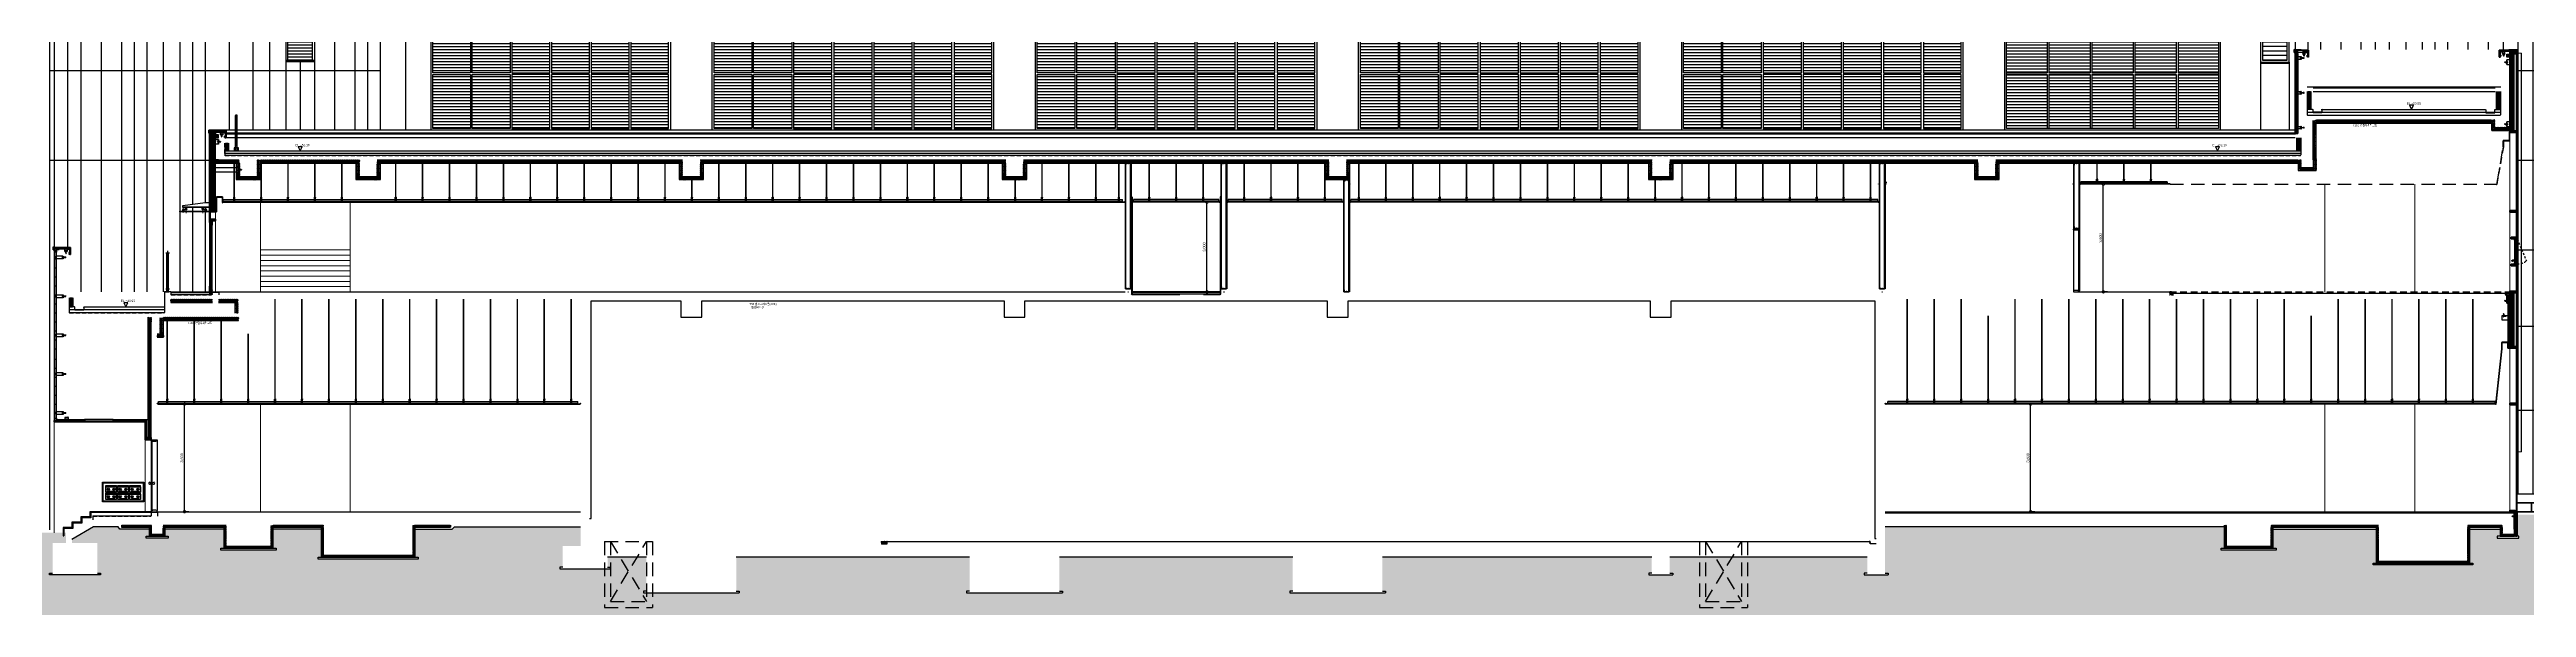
# Model space of a CAD drawing. Header units: millimetres. Extents: x 17311 to 801382, y -242618 to -104888.
# Drawn here: x 73445 to 156229, y -158438 to -139788 of the extents above; entities that cross this region are included whole.
import ezdxf
from ezdxf.enums import TextEntityAlignment as Align

# ---------------------------------------------------------------- set-up
doc = ezdxf.new("R2010")
doc.units = ezdxf.units.MM
doc.header["$LTSCALE"] = 250
for name, pattern in [('CEN', [62, 60, -1, 0, -1]), ('CENTER', [50.8, 31.75, -6.35, 6.35, -6.35]), ('CENTER2', [28.575, 19.05, -3.175, 3.175, -3.175]), ('HID', [2.8, 1.8, -1]), ('HIDD', [0.7, 0.4, -0.3]), ('HIDDEN', [9.525, 6.35, -3.175]), ('HIDDEN2', [4.7625, 3.175, -1.5875])]:
    doc.linetypes.add(name, pattern=pattern)
doc.layers.get('Defpoints').update_dxf_attribs({"color": 151})
for name, color, linetype in [('4', 4, 'Continuous'), ('4-Pipe', 4, 'Continuous'), ('4fin', 4, 'Continuous'), ('5', 5, 'Continuous'), ('8', 8, 'Continuous'), ('8입면선', 8, 'Continuous'), ('A-ALU', 4, 'Continuous'), ('A-CEIL', 8, 'Continuous'), ('A-CEIL_EL', 8, 'Continuous'), ('A-DIM', 7, 'Continuous'), ('A-DOOR', 4, 'Continuous'), ('A-ELE-252', 252, 'Continuous'), ('A-ELE-4', 4, 'Continuous'), ('A-ELE-5', 5, 'Continuous'), ('A-ELE-7', 7, 'Continuous'), ('A-ELE-8', 8, 'Continuous'), ('A-ELE-난간', 8, 'Continuous'), ('A-ELE8', 8, 'Continuous'), ('A-ETC', 8, 'Continuous'), ('A-ETC-8', 8, 'Continuous'), ('A-ETC-9', 9, 'Continuous'), ('A-FIN', 6, 'Continuous'), ('A-FIN-8', 8, 'Continuous'), ('A-FIN-9', 7, 'Continuous'), ('A-FIN-무근', 7, 'Continuous'), ('A-HAT', 252, 'Continuous'), ('A-HAT-9', 9, 'Continuous'), ('A-HAT-WIREMESH', 9, 'g_mesh'), ('A-WALL', 3, 'Continuous'), ('A-WALL-D', 7, 'Continuous'), ('A-WID', 4, 'Continuous'), ('A-WIN', 4, 'Continuous'), ('A-WP', 1, 'HID'), ('A-방수', 1, 'HIDDEN'), ('A-버림CONC', 4, 'Continuous'), ('ACCY', 5, 'Continuous'), ('alucobond', 7, 'Continuous'), ('B-AR', 7, 'Continuous'), ('C-GLAZ', 4, 'Continuous'), ('CM-CLIP', 4, 'Continuous'), ('DIM', 7, 'Continuous'), ('EGI', 6, 'Continuous'), ('EXTRUSION', 7, 'Continuous'), ('fastener', 1, 'Continuous'), ('FIN', 5, 'Continuous'), ('GAGAM-DT', 7, 'Continuous'), ('GLASS', 7, 'Continuous'), ('HATCH', 5, 'Continuous'), ('INSUL', 251, 'Continuous'), ('ISL', 251, 'Continuous'), ('L0_', 7, 'Continuous'), ('LINE', 140, 'Continuous'), ('MO-S', 3, 'Continuous'), ('mold', 4, 'Continuous'), ('OBJECTS', 7, 'Continuous'), ('OPEN', 1, 'HID'), ('polyamide', 6, 'Continuous'), ('RIVET', 6, 'Continuous'), ('S-TEEL', 4, 'Continuous'), ('SCREW', 1, 'Continuous'), ('SEALANT', 252, 'Continuous'), ('SPG', 2, 'Continuous'), ('sst', 2, 'Continuous'), ('STL', 4, 'Continuous'), ('TR', 7, 'Continuous'), ('W200', 7, 'Continuous'), ('W250', 7, 'Continuous'), ('건축-07.STL', 7, 'Continuous'), ('인테리어', 7, 'HIDDEN'), ('입면', 7, 'Continuous'), ('지반', 254, 'Continuous'), ('화강석', 4, 'Continuous')]:
    doc.layers.add(name, color=color, linetype=linetype)
for name, color, linetype, lineweight in [('A-ELE-9', 9, 'Continuous', 5), ('A-WIN-ELE', 8, 'Continuous', 9), ('CEN', 1, 'Continuous', 9)]:
    doc.layers.add(name, color=color, linetype=linetype, lineweight=lineweight)
for name, color, linetype, plot in [('CK', 221, 'Continuous', False), ('NOPLOT', 191, 'Continuous', False), ('NOPLOT-단열', 225, 'Continuous', False), ('REV_221118', 210, 'Continuous', False)]:
    doc.layers.add(name, color=color, linetype=linetype, plot=plot)
doc.styles.add('ARIAL', font='malgun.ttf')
doc.styles.add('Gdim', font='')
doc.styles.get('Gdim').set_extended_font_data('Dotum')
doc.linetypes.add('g_mesh', pattern='A,10,-0.8,["X",Gdim,S=0.6,R=0,X=-0.15,Y=-0.3],-0.8', length=11.6)
doc.dimstyles.new('Gdim50', dxfattribs={"dimscale": 30, "dimtxt": 3, "dimasz": 6, "dimexe": 1.5, "dimexo": 2, "dimgap": 1, "dimtad": 1, "dimdec": 0, "dimzin": 0, "dimdsep": 46, "dimlunit": 6, "dimtxsty": 'Gdim', "dimblk": 'DOTSMALL', "dimcen": 1.5, "dimdle": 1.5, "dimclrd": 256, "dimclre": 256, "dimclrt": 256, "dimazin": 0, "dimtfac": 1, "dimtdec": 0, "dimtix": 1, "dimtmove": 2, "dimatfit": 3, "dimldrblk": 'DOTSMALL', "dimfxl": 1.5, "dimtolj": 1, "dimtzin": 0, "dimlwd": -1, "dimlwe": -1, "dimarcsym": 1})
pattern_1 = [(90, (-425974.36132, 38655.42335), (-0.15875, 0.079375), [0, -0.15875])]
pattern_2 = [(248.1986, (-173212.08805, -82748.5761), (0.464238432, -0.5222680618), [0, -0.625])]
pattern_3 = [(90, (81799.66684, 89232.96467), (-0.15875, 0.079375), [0, -0.15875])]
pattern_4 = [(225, (58457.0195, -22344.7967), (1.122532015, -1.122532015), []), (315, (58457.0195, -22344.7967), (1.122532015, 1.122532015), [])]
pattern_5 = [(270, (-23796.0773, 66483.7451), (1.5875, -1.5875), [1.5875, -1.5875])]
pattern_6 = [(315, (-242.3621, 2021.3178), (0.8838835, 0.8838835), []), (45, (-242.3621, 2021.3178), (-0.8838835, 0.8838835), [])]
pattern_7 = [(90, (81747.66684, 89202.96467), (-0.15875, 0.079375), [0, -0.15875])]
pattern_8 = [(90, (81579.6663, 89232.96467), (-0.15875, 0.079375), [0, -0.15875])]
pattern_9 = [(225, (58237.0189, -22344.7967), (1.122532015, -1.122532015), []), (315, (58237.0189, -22344.7967), (1.122532015, 1.122532015), [])]
pattern_10 = [(270, (-24016.0779, 66483.7451), (1.5875, -1.5875), [1.5875, -1.5875])]
pattern_11 = [(315, (-462.3626, 2021.3178), (0.8838835, 0.8838835), []), (45, (-462.3626, 2021.3178), (-0.8838835, 0.8838835), [])]
pattern_12 = [(248.1986, (-173432.0886, -82748.5761), (0.464238432, -0.5222680618), [0, -0.625])]
pattern_13 = [(90, (81579.6663, 89232.96467), (-0.15875, 0.079375), [0, -0.15875])]
pattern_14 = [(315, (-462.3626, 2021.3178), (0.8838835, 0.8838835), []), (45, (-462.3626, 2021.3178), (-0.8838835, 0.8838835), [])]
pattern_15 = [(90, (81579.6663, 89232.96467), (-0.15875, 0.079375), [0, -0.15875])]
pattern_16 = [(248.1986, (-173425.87714, -82748.5761), (0.464238432, -0.5222680618), [0, -0.625])]
pattern_17 = [(90, (81559.6663, 89232.96467), (-0.15875, 0.079375), [0, -0.15875])]
pattern_18 = [(0, (-38347.62, -179688.93), (0, 100), [])]

# ---------------------------------------------------------------- blocks, each defined once
blk = doc.blocks.new('A$C17189e19')
at = {"layer": 'A-HAT-9'}
h = blk.add_hatch(dxfattribs=at)
h.set_pattern_fill('AR-SAND', color=256, scale=0.3)
h.set_pattern_definition([(37.5, (-113396.389, 321843.363), (-0.4800094, 14.6823971), [0, -11.5824, 0, -12.954, 0, -12.3825]), (7.5, (-113396.389, 321843.363), (13.4856985, 21.504753), [0, -6.2484, 0, -10.4394, 0, -4.0005]), (327.5, (-113405.761, 321843.363), (23.7297711, 0.04311554), [0, -3.81, 0, -13.716, 0, -17.907]), (317.5, (-113405.761, 321843.363), (22.9066936, 6.6878797), [0, -1.905, 0, -8.9916, 0, -10.287])])
h.paths.add_polyline_path([(0, -96), (300, -96), (300, -116), (0, -116)])
at = {"layer": 'A-FIN'}
for points in [[(-18, 0), (0, -18), (0, -116), (300, -116), (300, -18), (318, 0)], [(0, -96), (300, -96)]]:
    blk.add_lwpolyline(points, dxfattribs=at)
at = {"layer": 'NOPLOT'}
for p, q in [((0, -18), (0, 0)), ((300, -18), (300, 0))]:
    blk.add_line(p, q, dxfattribs=at)
blk = doc.blocks.new('A$Cae507117')
at = {"layer": 'A-ETC-8'}
for points in [[(-50, 0), (-50, -50), (0, -50), (0, 0)], [(-46.8, -3.2), (-46.8, -46.8), (-3.2, -46.8), (-3.2, -3.2)]]:
    blk.add_lwpolyline(points, close=True, dxfattribs=at)
blk = doc.blocks.new('*U232')
at = {"layer": 'A-ELE-8', "ltscale": 20}
blk.add_line((200, 2358), (200, 42), dxfattribs=at)
at = {"layer": 'A-WID'}
for p, q in [((-18, 932), (-18, 968)), ((-18, 960), (2, 960)), ((-18, 940), (2, 940)), ((52, 960), (32, 960)), ((52, 940), (32, 940)), ((52, 932), (52, 968))]:
    blk.add_line(p, q, dxfattribs=at)
for points in [[(0, 2400), (200, 2400), (200, 2358), (200, 2358), (150, 2350), (95, 2350), (95, 2350), (35, 2350), (35, 2365), (0, 2365), (0, 2373), (0, 2373), (0, 2400)], [(2, 2362), (2, 38), (32, 38), (32, 2362)], [(0, 0), (200, 0), (200, 42), (200, 42), (150, 50), (95, 50), (95, 50), (35, 50), (35, 35), (0, 35), (0, 27), (0, 27), (0, 0)]]:
    blk.add_lwpolyline(points, close=True, dxfattribs=at)
for centre, start, end in [((-48, 950), 31.00272, 328.99728), ((82, 950), 211.00272, 148.99728)]:
    blk.add_arc(centre, 35, start, end, dxfattribs=at)
blk = doc.blocks.new('너트 M12')
for p, q in [((-9, 0), (9, 0)), ((-10, -9), (-10, -1)), ((9, -10), (-9, -10)), ((0, -8), (0, -1)), ((10, -1), (10, -9))]:
    blk.add_line(p, q)
for centre, start, end in [((-9, -1), 90, 180), ((-9, -9), 180, 270), ((9, -1), 0, 90), ((9, -9), 270, 0)]:
    blk.add_arc(centre, 0.5, start, end)
at = {"extrusion": (0, 0, -1)}
for centre, major_axis, ratio, start_param, end_param in [((-5, -1), (-4.75, 0.31), 0.185359, -0.024388, 3.141593), ((5, -1), (4.75, 0.31), 0.185108, 3.141593, 6.30754), ((-5, -9), (4.75, 0.31), 0.187111, 0, 3.166211), ((5, -9), (-4.75, 0.31), 0.185991, 3.117121, 6.283185)]:
    blk.add_ellipse(centre, major_axis=major_axis, ratio=ratio, start_param=start_param, end_param=end_param, dxfattribs=at)
blk = doc.blocks.new('A$C7f127ad8')
at = {"layer": 'A-ETC-8'}
for p, q in [((110, -160), (-41, -160)), ((-31, -156), (-29, -154)), ((-21, -156), (-31, -156)), ((-31, -156), (-31, -165)), ((-21, -165), (-31, -165)), ((-31, -165), (-29, -166)), ((-21, -154), (-29, -154)), ((-29, -154), (-29, -166)), ((-21, -166), (-29, -166)), ((-9, -154), (0, -154)), ((0, -166), (-9, -166)), ((70, -154), (0, -154)), ((0, -166), (70, -166)), ((70, -154), (70, -166)), ((73, -154), (70, -154)), ((70, -166), (73, -166)), ((73, -154), (73, -166)), ((73, -166), (73, -154)), ((76, -154), (73, -154)), ((87, -156), (73, -156)), ((87, -165), (73, -165)), ((76, -166), (73, -166)), ((91, -154), (76, -154)), ((76, -166), (91, -166)), ((77, -158), (77, -162)), ((81, -158), (81, -159)), ((81, -162), (81, -162)), ((82, -159), (89, -159)), ((82, -161), (89, -161)), ((98, -154), (87, -156)), ((87, -165), (98, -166)), ((92, -158), (90, -159)), ((92, -163), (90, -162)), ((92, -157), (92, -155)), ((92, -165), (92, -164)), ((98, -154), (98, -154)), ((98, -166), (98, -166)), ((100, -165), (100, -156))]:
    blk.add_line(p, q, dxfattribs=at)
for points in [[(-238, -200), (-3, -200), (-3, -120), (-238, -120)], [(-9, -175), (-9, -145), (-11, -145), (-11, -175)], [(-3, -120), (-9, -120), (-9, -200), (-3, -200)]]:
    blk.add_lwpolyline(points, close=True, dxfattribs=at)
blk.add_lwpolyline([(-3, -208), (-3, -113, -0.414214), (-2, -112), (0, -112), (0, -209), (-2, -209, -0.414214)], format="xyb", close=True, dxfattribs=at)
for centre, radius, start, end in [((79, -158), 2, 90, 180), ((79, -162), 2, 180, 270), ((79, -158), 2, 0, 90), ((79, -162), 2, 270, 0), ((82, -159), 0.5, 180, 270), ((82, -162), 0.5, 90, 180), ((89, -156), 3, 270, 303.69007), ((89, -164), 3, 56.30993, 90), ((91, -155), 1, 0, 90), ((91, -165), 1, 270, 0), ((91, -157), 1, 303.69007, 0), ((91, -164), 1, 0, 56.30993), ((98, -156), 1.5, 0, 90), ((98, -165), 1.5, 270, 0)]:
    blk.add_arc(centre, radius, start, end, dxfattribs=at)
at = {"layer": 'A-ETC-8', "xscale": -1, "rotation": 270}
blk.add_blockref('너트 M12', (-11, -160), dxfattribs=at)
blk = doc.blocks.new('A$Cd1522425')
at = {"layer": 'GLASS', "transparency": 33554687}
h = blk.add_hatch(dxfattribs=at)
h.set_pattern_fill('ANSI37', color=253, scale=10, angle=90, style=0)
h.set_pattern_definition([(315, (-508016.3903, -48556.2235), (0.8838834765, 0.8838834765), []), (45, (-508016.3903, -48556.2235), (-0.8838834765, 0.8838834765), [])])
h.paths.add_polyline_path([(38, -8, -0.198912), (38, -8, -0.112366), (26, -8, -0.198912), (26, -8), (26, -15), (27, -15), (27, -16, -0.414214), (28, -15), (36, -15, -0.414035), (37, -16), (37, -15), (38, -15)])
at = {"layer": 'SEALANT', "transparency": 33554687}
h = blk.add_hatch(dxfattribs=at)
h.set_pattern_fill('DOTS', color=253, scale=0.5)
h.set_pattern_definition([(360, (-494319.9528, 247536.4127), (0.396875, 0.79375), [0, -0.79375])])
edge = h.paths.add_edge_path()
edge.add_line((29, 1), (28, 2))
edge.add_line((28, 2), (27, 2))
edge.add_line((27, 2), (26, 2))
edge.add_line((26, 2), (25, 3))
edge.add_line((25, 3), (25, 4))
edge.add_line((25, 4), (24, 4))
edge.add_line((24, 4), (24, 5))
edge.add_line((24, 5), (24, 6))
edge.add_line((24, 6), (24, 7))
edge.add_line((24, 7), (24, 8))
edge.add_line((24, 8), (24, 9))
edge.add_line((24, 9), (25, 10))
edge.add_line((25, 10), (25, 11))
edge.add_line((25, 11), (26, 11))
edge.add_line((26, 11), (27, 12))
edge.add_line((27, 12), (28, 12))
edge.add_line((28, 12), (29, 12))
edge.add_line((29, 12), (29, 12))
edge.add_line((29, 12), (20, 12))
edge.add_arc((-80, 2), 101, -5.85383, 5.94793, ccw=False)
edge.add_arc((21, -8), 1, 90, 169.40273, ccw=False)
edge.add_line((21, -7), (25, -7))
edge.add_arc((34, 30), 38.1, 256.75213, 258.29403)
edge.add_line((26, -8), (26, -1))
edge.add_line((26, -1), (24, -1))
edge.add_arc((24, 0), 1.5, 89.99989, 269.99989, ccw=False)
edge.add_line((24, 2), (29, 1))
h = blk.add_hatch(dxfattribs=at)
h.set_pattern_fill('DOTS', color=253, scale=0.5)
h.set_pattern_definition([(360, (-494319.9528, 247536.4127), (0.396875, 0.79375), [0, -0.79375])])
edge = h.paths.add_edge_path()
edge.add_line((25, 10), (25, 11))
edge.add_line((25, 11), (25, 11))
edge.add_line((25, 11), (27, 12))
edge.add_line((27, 12), (29, 12))
edge.add_line((29, 12), (20, 12))
edge.add_arc((-80, 2), 101, -5.85383, 5.94793, ccw=False)
edge.add_arc((21, -8), 1, 90, 169.40273, ccw=False)
edge.add_line((21, -7), (25, -7))
edge.add_arc((34, 30), 38.1, 256.75213, 258.29403)
edge.add_line((26, -8), (26, -1))
edge.add_line((26, -1), (24, -1))
edge.add_arc((24, 0), 1.5, 89.99989, 269.99989, ccw=False)
edge.add_line((24, 2), (29, 1))
edge.add_arc((29, 6), 4.72, 214.61553, 269.19735, ccw=False)
edge.add_line((25, 4), (25, 4))
edge.add_line((25, 4), (25, 4))
edge.add_line((25, 4), (24, 4))
edge.add_line((24, 4), (24, 5))
edge.add_line((24, 5), (24, 6))
edge.add_line((24, 6), (24, 7))
edge.add_line((24, 7), (24, 8))
edge.add_line((24, 8), (24, 9))
edge.add_line((24, 9), (25, 10))
at = {"layer": 'SEALANT'}
h = blk.add_hatch(dxfattribs=at)
h.set_pattern_fill('DOTS', color=8, scale=10, angle=248.1986)
h.set_pattern_definition([(248.1986, (-594092.2372, -85667.5494), (0.4642384319, -0.52226806176), [0, -0.625])])
edge = h.paths.add_edge_path()
edge.add_ellipse((29, 7), major_axis=(0, 5.37), ratio=0.906309, start_angle=0, end_angle=360, ccw=False)
at = {"layer": 'SEALANT', "transparency": 33554687}
h = blk.add_hatch(dxfattribs=at)
h.set_pattern_fill('DOTS', color=253, scale=0.1, angle=270)
h.set_pattern_definition(pattern_1)
h.paths.add_polyline_path([(52, 3), (54, 3), (54, 3), (54, 4), (54, 4), (52, 4, -0.362029), (52, 5, -0.057613), (52, 2), (52, 3, -0.198912)])
at = {"layer": 'SEALANT'}
h = blk.add_hatch(dxfattribs=at)
h.set_pattern_fill('DOTS', color=8, scale=10, angle=248.1986)
h.set_pattern_definition([(248.1986, (-594092.2372, -85669.5494), (0.4642384319, -0.52226806176), [0, -0.625])])
edge = h.paths.add_edge_path()
edge.add_ellipse((29, -5), major_axis=(0, -3.37), ratio=1, start_angle=0, end_angle=360)
h = blk.add_hatch(dxfattribs=at)
h.set_pattern_fill('DASH', color=253, scale=0.5, angle=90, style=0)
h.set_pattern_definition([(270, (-531570.1055, 15906.2038), (1.5875, -1.5875), [1.5875, -1.5875])])
h.paths.add_polyline_path([(52, -14), (44, -14), (44, -4), (52, -4)])
at = {"layer": 'SEALANT', "transparency": 33554687}
h = blk.add_hatch(dxfattribs=at)
h.set_pattern_fill('ANSI37', color=253, scale=0.5)
h.set_pattern_definition([(225, (-449317.0087, -72922.338), (1.122532015, -1.122532015), []), (315, (-449317.0087, -72922.338), (1.122532015, 1.122532015), [])])
h.paths.add_polyline_path([(52, -14), (44, -14), (44, -31, -0.032752), (52, -30)])
h = blk.add_hatch(dxfattribs=at)
h.set_pattern_fill('DOTS', color=253, scale=0.1, angle=90)
h.set_pattern_definition(pattern_1)
h.paths.add_polyline_path([(52, -3), (54, -3), (54, -3), (54, -4), (54, -4), (52, -4, 0.362029), (52, -5, 0.057613), (52, -2), (52, -3, 0.198912)])
at = {"layer": 'B-AR'}
for points in [[(56, 3, 0.414214), (57, 4), (57, 5, -0.298217), (57, 5, -0.298217), (57, 6), (57, 16, -0.298217), (57, 17, -0.414214), (58, 17), (60, 17, -0.414214), (60, 17, -0.236068), (60, 16), (60, 0, -0.236068), (60, 0, -0.236068), (60, 0), (60, -16, -0.236068), (60, -17, -0.414214), (60, -17), (58, -17, -0.414214), (57, -17, -0.298217), (57, -16), (57, -6, -0.298217), (57, -5, -0.298217), (57, -5), (57, -4, 0.414214), (56, -3), (52, -3, -0.198912), (52, -3), (51, -2, 0.198911), (50, -2), (24, -2, -0.414214), (23, 0, -0.414214), (24, 2), (50, 2, 0.198912), (51, 2), (52, 2, -0.198912), (52, 3)], [(55, -19, 0.414214), (56, -20), (62, -20, 0.414214), (63, -20), (63, 20, 0.414214), (62, 20), (56, 20, 0.414214), (55, 19), (55, 5, -0.414214), (55, 4), (52, 4, -0.414214), (52, 5), (52, 30), (220, 30), (220, -30), (52, -30), (52, -5, -0.414214), (52, -4), (55, -4, -0.414214), (55, -5)], [(89, 28), (55, 28, 0.414214), (54, 28), (54, 23, 0.414214), (55, 22), (64, 22, -0.414214), (65, 22), (65, -22, -0.414214), (64, -22), (55, -22, 0.414214), (54, -23), (54, -28, 0.414214), (55, -28), (89, -28), (90, -28), (99, -28), (100, -28), (132, -28), (133, -28), (142, -28), (143, -28), (217, -28, 0.414214), (218, -28), (218, 28, 0.414214), (217, 28), (143, 28), (142, 28), (133, 28), (132, 28), (100, 28), (99, 28), (90, 28)]]:
    blk.add_lwpolyline(points, format="xyb", close=True, dxfattribs=at)
at = {"layer": 'CEN', "ltscale": 0.005}
blk.add_line((240, 0), (0, 0), dxfattribs=at)
at = {"layer": 'GLASS', "color": 1, "linetype": 'Continuous'}
for p, q in [((27, -15, 0), (27, -22, 0)), ((37, -15, 0), (37, -22, 0))]:
    blk.add_line(p, q, dxfattribs=at)
at = {"layer": 'GLASS', "color": 1, "linetype": 'Continuous', "elevation": 0}
blk.add_lwpolyline([(38, -8, -0.198912), (38, -8, -0.112366), (26, -8, -0.198912), (26, -8), (26, -15), (27, -15), (27, -16, -0.414214), (28, -15), (36, -15, -0.414035), (37, -16), (37, -15), (38, -15)], format="xyb", close=True, dxfattribs=at)
for points in [[(27, -15), (27, -22), (26, -22), (26, -15)], [(37, -15), (37, -22), (38, -22), (38, -15)]]:
    blk.add_lwpolyline(points, close=True, dxfattribs=at)
for points in [[(37, -16, 0.414214), (36, -15), (28, -15, 0.414214), (27, -16), (27, -22, 0.414214), (28, -22), (32, -22), (32, -22), (32, -22), (36, -22, 0.414214), (37, -22), (37, -16)], [(36, -16), (36, -22, -0.414214), (36, -22), (28, -22, -0.414214), (28, -22), (28, -16, -0.414214), (28, -16), (36, -16, -0.414214), (36, -16)]]:
    blk.add_lwpolyline(points, format="xyb", dxfattribs=at)
at = {"layer": 'GLASS', "color": 8, "linetype": 'Continuous'}
for centre in [(28, -17, 0), (28, -18, 0), (28, -20, 0), (28, -21, 0), (30, -17, 0), (30, -18, 0), (30, -20, 0), (30, -21, 0), (31, -17, 0), (31, -18, 0), (31, -20, 0), (31, -21, 0), (33, -17, 0), (33, -18, 0), (33, -20, 0), (33, -21, 0), (34, -17, 0), (34, -18, 0), (34, -20, 0), (34, -21, 0), (36, -17, 0), (36, -18, 0), (36, -20, 0), (36, -21, 0)]:
    blk.add_circle(centre, 0.65, dxfattribs=at)
at = {"layer": 'polyamide', "color": 5}
blk.add_lwpolyline([(60, 18), (60, 0), (60, 18), (57, 18), (57, 3), (56, 3), (54, 3), (54, 4), (54, 4), (55, 4), (55, 6), (55, 7), (55, 17), (55, 17), (55, 19), (55, 20), (62, 20), (62, 19), (62, 17), (62, 17), (62, 6), (62, 6), (62, 2), (62, 2), (62, -2), (62, -2), (62, -6), (62, -6), (62, -17), (62, -17), (62, -19), (62, -20), (55, -20), (55, -19), (55, -17), (55, -17), (55, -7), (55, -6), (55, -4), (54, -4), (54, -4), (54, -3), (56, -3), (57, -3), (57, -18), (60, -18), (60, 0)], dxfattribs=at)
at = {"layer": 'SEALANT', "color": 4, "elevation": 0}
blk.add_lwpolyline([(20, -8, 0.051914), (20, 12)], format="xyb", dxfattribs=at)
at = {"layer": 'SEALANT', "color": 4}
blk.add_lwpolyline([(52, -14), (44, -14), (44, -4), (52, -4)], close=True, dxfattribs=at)
blk.add_lwpolyline([(52, -30, 0.032752), (44, -31)], format="xyb", dxfattribs=at)
at = {"layer": 'SEALANT', "color": 8}
for centre, start, end in [((41, 5), 346.77836, 359.22451), ((41, -5), 0.77549, 13.22164)]:
    blk.add_arc(centre, 11.4, start, end, dxfattribs=at)
at = {"layer": 'SEALANT', "color": 4, "extrusion": (0, 0, -1)}
blk.add_ellipse((29, 7), major_axis=(0, 5.37), ratio=0.906309, dxfattribs=at)
at = {"layer": 'SEALANT', "color": 4}
blk.add_ellipse((29, -5, 0), major_axis=(0, -3.37), ratio=1, dxfattribs=at)
blk = doc.blocks.new('A$Ca2fa5fbf')
at = {"layer": 'GLASS', "transparency": 33554687}
h = blk.add_hatch(dxfattribs=at)
h.set_pattern_fill('ANSI37', color=253, scale=10, angle=90, style=0)
h.set_pattern_definition(pattern_6)
h.paths.add_polyline_path([(38, 8, 0.198912), (38, 8, 0.112366), (26, 8, 0.198912), (26, 8), (26, 15), (27, 15), (27, 16, 0.414214), (28, 15), (36, 15, 0.414035), (37, 16), (37, 15), (38, 15)])
h = blk.add_hatch(dxfattribs=at)
h.set_pattern_fill('ANSI37', color=253, scale=10, angle=270, style=0)
h.set_pattern_definition(pattern_6)
h.paths.add_polyline_path([(38, -8, -0.198912), (38, -8, -0.112366), (26, -8, -0.198912), (26, -8), (26, -15), (27, -15), (27, -16, -0.414214), (28, -15), (36, -15, -0.414035), (37, -16), (37, -15), (38, -15)])
at = {"layer": 'SEALANT', "transparency": 33554687}
h = blk.add_hatch(dxfattribs=at)
h.set_pattern_fill('DOTS', color=253, scale=0.5)
h.set_pattern_definition([(360, (-73084.1342, 247739.18495), (0.396875, 0.79375), [0, -0.79375])])
edge = h.paths.add_edge_path()
edge.add_line((29, -8), (29, -8))
edge.add_arc((34, 40), 49, 263.93206, 271.30611)
edge.add_line((35, -8), (35, -8))
edge.add_line((35, -8), (34, -8))
edge.add_line((34, -8), (34, -8))
edge.add_line((34, -8), (33, -8))
edge.add_line((33, -8), (33, -8))
edge.add_line((33, -8), (32, -8))
edge.add_line((32, -8), (32, -8))
edge.add_line((32, -8), (32, -8))
edge.add_line((32, -8), (31, -8))
edge.add_line((31, -8), (31, -7))
edge.add_line((31, -7), (30, -8))
edge.add_line((30, -8), (30, -8))
edge.add_line((30, -8), (29, -8))
edge = h.paths.add_edge_path()
edge.add_line((29, 8), (29, 8))
edge.add_line((29, 8), (30, 8))
edge.add_line((30, 8), (30, 8))
edge.add_line((30, 8), (31, 7))
edge.add_line((31, 7), (31, 8))
edge.add_line((31, 8), (32, 8))
edge.add_line((32, 8), (32, 8))
edge.add_line((32, 8), (32, 8))
edge.add_line((32, 8), (33, 8))
edge.add_line((33, 8), (33, 8))
edge.add_line((33, 8), (34, 8))
edge.add_line((34, 8), (34, 8))
edge.add_line((34, 8), (35, 8))
edge.add_line((35, 8), (35, 8))
edge.add_arc((34, -40), 49, 88.69389, 96.06856)
edge = h.paths.add_edge_path()
edge.add_line((27, 8), (28, 8))
edge.add_arc((34, -40), 49, 97.49491, 99.74726)
edge.add_line((26, 8), (25, 7))
edge.add_line((25, 7), (21, 7))
edge.add_arc((21, 8), 1, 190.59727, 270, ccw=False)
edge.add_arc((-71, 0), 91, -5.24052, 5.24052, ccw=False)
edge.add_arc((21, -8), 1, 90, 169.40273, ccw=False)
edge.add_line((21, -7), (25, -7))
edge.add_line((25, -7), (26, -8))
edge.add_arc((34, 40), 49, 260.25274, 262.50428)
edge.add_line((28, -8), (27, -8))
edge.add_line((27, -8), (27, -8))
edge.add_line((27, -8), (26, -7))
edge.add_line((26, -7), (26, -7))
edge.add_line((26, -7), (26, -6))
edge.add_line((26, -6), (25, -6))
edge.add_line((25, -6), (25, -5))
edge.add_line((25, -5), (25, -5))
edge.add_line((25, -5), (25, -4))
edge.add_line((25, -4), (26, -3))
edge.add_line((26, -3), (26, -3))
edge.add_line((26, -3), (26, -2))
edge.add_line((26, -2), (26, -2))
edge.add_line((26, -2), (26, -2))
edge.add_line((26, -2), (26, -2))
edge.add_line((26, -2), (26, -1))
edge.add_line((26, -1), (26, -1))
edge.add_line((26, -1), (26, 0))
edge.add_line((26, 0), (26, 0))
edge.add_line((26, 0), (26, 0))
edge.add_line((26, 0), (26, 1))
edge.add_line((26, 1), (26, 1))
edge.add_line((26, 1), (26, 2))
edge.add_line((26, 2), (26, 2))
edge.add_line((26, 2), (26, 2))
edge.add_line((26, 2), (26, 2))
edge.add_line((26, 2), (26, 3))
edge.add_line((26, 3), (26, 3))
edge.add_line((26, 3), (25, 4))
edge.add_line((25, 4), (25, 5))
edge.add_line((25, 5), (25, 5))
edge.add_line((25, 5), (25, 6))
edge.add_line((25, 6), (26, 6))
edge.add_line((26, 6), (26, 7))
edge.add_line((26, 7), (26, 7))
edge.add_line((26, 7), (27, 8))
edge.add_line((27, 8), (27, 8))
at = {"layer": 'SEALANT'}
h = blk.add_hatch(dxfattribs=at)
h.set_pattern_fill('DOTS', color=8, scale=10, angle=248.1986)
h.set_pattern_definition(pattern_2)
edge = h.paths.add_edge_path()
edge.add_ellipse((29, 5), major_axis=(0, 3.37), ratio=1, start_angle=0, end_angle=360, ccw=False)
at = {"layer": 'SEALANT', "transparency": 33554687}
h = blk.add_hatch(dxfattribs=at)
h.set_pattern_fill('ANSI37', color=253, scale=0.5)
h.set_pattern_definition(pattern_4)
h.paths.add_polyline_path([(52, 14), (44, 14), (44, 31, 0.032752), (52, 30)])
at = {"layer": 'SEALANT'}
h = blk.add_hatch(dxfattribs=at)
h.set_pattern_fill('DASH', color=253, scale=0.5, angle=90, style=0)
h.set_pattern_definition(pattern_5)
h.paths.add_polyline_path([(52, 14), (44, 14), (44, 4), (52, 4)])
at = {"layer": 'SEALANT', "transparency": 33554687}
h = blk.add_hatch(dxfattribs=at)
h.set_pattern_fill('DOTS', color=253, scale=0.1, angle=90)
h.set_pattern_definition(pattern_3)
h.paths.add_polyline_path([(52, 3), (54, 3), (54, 3), (54, 4), (54, 4), (52, 4, -0.362029), (52, 5, -0.057613), (52, 2), (52, 3, -0.198912)])
at = {"layer": 'SEALANT'}
h = blk.add_hatch(dxfattribs=at)
h.set_pattern_fill('DOTS', color=8, scale=10, angle=248.1986)
h.set_pattern_definition(pattern_2)
edge = h.paths.add_edge_path()
edge.add_ellipse((29, -5), major_axis=(0, -3.37), ratio=1, start_angle=0, end_angle=360)
h = blk.add_hatch(dxfattribs=at)
h.set_pattern_fill('DASH', color=253, scale=0.5, angle=270, style=0)
h.set_pattern_definition(pattern_5)
h.paths.add_polyline_path([(52, -14), (44, -14), (44, -4), (52, -4)])
at = {"layer": 'SEALANT', "transparency": 33554687}
h = blk.add_hatch(dxfattribs=at)
h.set_pattern_fill('ANSI37', color=253, scale=0.5)
h.set_pattern_definition(pattern_4)
h.paths.add_polyline_path([(52, -14), (44, -14), (44, -31, -0.032752), (52, -30)])
h = blk.add_hatch(dxfattribs=at)
h.set_pattern_fill('DOTS', color=253, scale=0.1, angle=270)
h.set_pattern_definition(pattern_3)
h.paths.add_polyline_path([(52, -3), (54, -3), (54, -3), (54, -4), (54, -4), (52, -4, 0.362029), (52, -5, 0.057613), (52, -2), (52, -3, 0.198912)])
at = {"layer": 'B-AR'}
for points in [[(56, -3, -0.414214), (57, -4), (57, -5, 0.298217), (57, -5, 0.298217), (57, -6), (57, -16, 0.298217), (57, -17, 0.414214), (58, -17), (60, -17, 0.414214), (60, -17, 0.236068), (60, -16), (60, 0, 0.236068), (60, 0, 0.236068), (60, 0), (60, 16, 0.236068), (60, 17, 0.414214), (60, 17), (58, 17, 0.414214), (57, 17, 0.298217), (57, 16), (57, 6, 0.298217), (57, 5, 0.298217), (57, 5), (57, 4, -0.414214), (56, 3), (52, 3, 0.198912), (52, 3), (51, 2, -0.198911), (50, 1), (24, 1, 0.414214), (23, 0, 0.414214), (24, -2), (50, -2, -0.198912), (51, -2), (52, -2, 0.198912), (52, -3)], [(55, 19, -0.414214), (56, 20), (62, 20, -0.414214), (63, 20), (63, -20, -0.414214), (62, -20), (56, -20, -0.414214), (55, -19), (55, -5, 0.414214), (55, -4), (52, -4, 0.414214), (52, -5), (52, -30), (220, -30), (220, 30), (52, 30), (52, 5, 0.414214), (52, 4), (55, 4, 0.414214), (55, 5)], [(89, -28), (55, -28, -0.414214), (54, -28), (54, -23, -0.414214), (55, -22), (64, -22, 0.414214), (65, -22), (65, 22, 0.414214), (64, 22), (55, 22, -0.414214), (54, 23), (54, 28, -0.414214), (55, 28), (89, 28), (90, 28), (99, 28), (100, 28), (182, 28), (183, 28), (192, 28), (193, 28), (217, 28, -0.414214), (218, 28), (218, -28, -0.414214), (217, -28), (193, -28), (192, -28), (183, -28), (182, -28), (100, -28), (99, -28), (90, -28)]]:
    blk.add_lwpolyline(points, format="xyb", close=True, dxfattribs=at)
at = {"layer": 'CEN', "ltscale": 0.005}
blk.add_line((240, 0, 0), (0, 0), dxfattribs=at)
at = {"layer": 'GLASS', "color": 1, "linetype": 'Continuous'}
for p, q in [((27, 15, 0), (27, 22, 0)), ((37, 15, 0), (37, 22, 0)), ((27, -15, 0), (27, -22, 0)), ((37, -15, 0), (37, -22, 0))]:
    blk.add_line(p, q, dxfattribs=at)
at = {"layer": 'GLASS', "color": 1, "linetype": 'Continuous', "elevation": 0}
for points in [[(27, 15), (27, 22), (26, 22), (26, 15)], [(37, 15), (37, 22), (38, 22), (38, 15)], [(27, -15), (27, -22), (26, -22), (26, -15)], [(37, -15), (37, -22), (38, -22), (38, -15)]]:
    blk.add_lwpolyline(points, close=True, dxfattribs=at)
for points in [[(38, 8, 0.198912), (38, 8, 0.112366), (26, 8, 0.198912), (26, 8), (26, 15), (27, 15), (27, 16, 0.414214), (28, 15), (36, 15, 0.414035), (37, 16), (37, 15), (38, 15)], [(38, -8, -0.198912), (38, -8, -0.112366), (26, -8, -0.198912), (26, -8), (26, -15), (27, -15), (27, -16, -0.414214), (28, -15), (36, -15, -0.414035), (37, -16), (37, -15), (38, -15)]]:
    blk.add_lwpolyline(points, format="xyb", close=True, dxfattribs=at)
for points in [[(37, 16, -0.414214), (36, 15), (28, 15, -0.414214), (27, 16), (27, 22, -0.414214), (28, 22), (32, 22), (32, 22), (32, 22), (36, 22, -0.414214), (37, 22), (37, 16)], [(36, 16), (36, 22, 0.414214), (36, 22), (28, 22, 0.414214), (28, 22), (28, 16, 0.414214), (28, 16), (36, 16, 0.414214), (36, 16)], [(37, -16, 0.414214), (36, -15), (28, -15, 0.414214), (27, -16), (27, -22, 0.414214), (28, -22), (32, -22), (32, -22), (32, -22), (36, -22, 0.414214), (37, -22), (37, -16)], [(36, -16), (36, -22, -0.414214), (36, -22), (28, -22, -0.414214), (28, -22), (28, -16, -0.414214), (28, -16), (36, -16, -0.414214), (36, -16)]]:
    blk.add_lwpolyline(points, format="xyb", dxfattribs=at)
at = {"layer": 'GLASS', "color": 8, "linetype": 'Continuous'}
for centre in [(28, 21, 0), (28, 20, 0), (28, 18, 0), (28, 17, 0), (30, 21, 0), (30, 20, 0), (30, 18, 0), (30, 17, 0), (31, 21, 0), (31, 20, 0), (31, 18, 0), (31, 17, 0), (33, 21, 0), (33, 20, 0), (33, 18, 0), (33, 17, 0), (34, 21, 0), (34, 20, 0), (34, 18, 0), (34, 17, 0), (36, 21, 0), (36, 20, 0), (36, 18, 0), (36, 17, 0)]:
    blk.add_circle(centre, 0.65, dxfattribs=at)
at = {"layer": 'polyamide', "color": 5}
blk.add_lwpolyline([(60, -18), (60, 0), (60, -18), (57, -18), (57, -3), (56, -3), (54, -3), (54, -4), (54, -4), (55, -4), (55, -6), (55, -7), (55, -17), (55, -17), (55, -19), (55, -20), (62, -20), (62, -19), (62, -17), (62, -17), (62, -6), (62, -6), (62, -2), (62, -2), (62, 2), (62, 2), (62, 6), (62, 6), (62, 17), (62, 17), (62, 19), (62, 20), (55, 20), (55, 19), (55, 17), (55, 17), (55, 7), (55, 6), (55, 4), (54, 4), (54, 4), (54, 3), (56, 3), (57, 3), (57, 18), (60, 18), (60, 0)], dxfattribs=at)
at = {"layer": 'SEALANT', "color": 4, "elevation": 0}
blk.add_lwpolyline([(20, 8, -0.046781), (20, -8)], format="xyb", dxfattribs=at)
at = {"layer": 'SEALANT', "color": 4}
for points in [[(52, 30, -0.032752), (44, 31)], [(52, -30, 0.032752), (44, -31)]]:
    blk.add_lwpolyline(points, format="xyb", dxfattribs=at)
for points in [[(52, 14), (44, 14), (44, 4), (52, 4)], [(52, -14), (44, -14), (44, -4), (52, -4)]]:
    blk.add_lwpolyline(points, close=True, dxfattribs=at)
at = {"layer": 'SEALANT', "color": 8}
for centre, start, end in [((41, 5), 346.77836, 359.22451), ((41, -5), 0.77549, 13.22164)]:
    blk.add_arc(centre, 11.4, start, end, dxfattribs=at)
at = {"layer": 'SEALANT', "color": 4, "extrusion": (0, 0, -1)}
blk.add_ellipse((29, 5, 0), major_axis=(0, 3.37), ratio=1, dxfattribs=at)
at = {"layer": 'SEALANT', "color": 4}
blk.add_ellipse((29, -5, 0), major_axis=(0, -3.37), ratio=1, dxfattribs=at)
blk = doc.blocks.new('m12 set anchor')
at = {"layer": 'A-ETC-8'}
for p, q in [((-11, 5), (-11, 13)), ((-11, 3), (-1, 4)), ((-11, 0), (-11, 3)), ((-11, 0), (-1, 1)), ((-11, 0), (0, 0)), ((0, 14), (-10, 14)), ((0, 4), (-10, 4)), ((-5, 21), (-6, 20)), ((-6, 20), (6, 20)), ((-6, -49), (-6, 20)), ((-5, 21), (5, 21)), ((-5, -49), (-5, 21)), ((-5, 5), (-5, 13)), ((-1, 1), (-1, 4)), ((11, 3), (-1, 3)), ((0, 26), (0, -84)), ((0, 14), (9, 14)), ((0, 4), (9, 4)), ((0, 2), (11, 3)), ((0, -1), (0, 2)), ((0, -1), (11, 0)), ((6, 20), (5, 21)), ((5, -49), (5, 21)), ((5, 5), (5, 13)), ((6, -49), (6, 20)), ((11, 5), (11, 13)), ((11, 0), (11, 3)), ((-8, -67), (-7, -49)), ((-4, -67), (-8, -67)), ((-7, -49), (0, -49)), ((6, -47), (-6, -47)), ((-6, -67), (-6, -77)), ((6, -69), (-6, -69)), ((6, -71), (-6, -71)), ((0, -79), (-6, -77)), ((-6, -77), (0, -77)), ((3, -61), (-4, -55)), ((3, -61), (-3, -54)), ((-2, -64), (1, -64)), ((-2, -65), (1, -65)), ((-2, -67), (0, -67)), ((0, -49), (4, -49)), ((0, -67), (8, -67)), ((6, -77), (0, -77)), ((0, -79), (6, -77)), ((7, -49), (4, -49)), ((6, -67), (6, -77)), ((8, -67), (7, -49))]:
    blk.add_line(p, q, dxfattribs=at)
for centre, radius, start, end in [((-10, 13), 1.47, 90, 180), ((-10, 5), 1.47, 180, 270), ((-7, 13), 1.47, 0, 90), ((-7, 5), 1.47, 270, 0), ((-4, 13), 1.47, 90, 180), ((-4, 5), 1.47, 180, 270), ((4, 13), 1.47, 0, 90), ((4, 5), 1.47, 270, 0), ((7, 13), 1.47, 90, 180), ((7, 5), 1.47, 180, 270), ((9, 13), 1.47, 0, 90), ((9, 5), 1.47, 270, 0), ((-2, -54), 1.2, 45, 225), ((-2, -54), 1.68, 45, 225), ((-2, -66), 1.68, 90, 225.58469), ((-2, -66), 1.2, 90, 270), ((1, -50), 3.6, 225, 18.03778), ((1, -50), 3.12, 225, 20.93335), ((1, -62), 2.4, 270, 45), ((1, -62), 1.92, 270, 45)]:
    blk.add_arc(centre, radius, start, end, dxfattribs=at)
blk = doc.blocks.new('A$C34c8856c')
at = {"layer": 'fastener', "linetype": 'CENTER2'}
for p, q in [((-123, 35, 0), (-157, 35, 0)), ((-140, 52, 0), (-140, 18, 0)), ((-123, -35, 0), (-157, -35, 0)), ((-140, -52, 0), (-140, -18, 0))]:
    blk.add_line(p, q, dxfattribs=at)
at = {"layer": 'fastener'}
for points in [[(-140, 45), (-149, 40), (-149, 30), (-140, 25), (-131, 30), (-131, 40)], [(-140, -45), (-149, -40), (-149, -30), (-140, -25), (-131, -30), (-131, -40)]]:
    blk.add_lwpolyline(points, close=True, dxfattribs=at)
for centre, radius in [((-140, 35, 0), 12.2), ((-140, 35, 0), 9), ((-140, -35, 0), 12.2), ((-140, -35, 0), 9)]:
    blk.add_circle(centre, radius, dxfattribs=at)
at = {"layer": 'fastener', "linetype": 'HIDDEN'}
for centre in [(-140, 35, 0), (-140, -35, 0)]:
    blk.add_circle(centre, 6, dxfattribs=at)
at = {"layer": 'S-TEEL'}
for points in [[(-190, 75), (0, 75), (0, -75), (-190, -75)], [(-14, -20), (-14, 20), (-10, 20), (-9, 19), (-10, 18), (-9, 17), (-10, 16), (-9, 15), (-10, 14), (-9, 13), (-10, 12), (-9, 11), (-10, 10), (-9, 9), (-10, 8), (-9, 7), (-10, 6), (-9, 5), (-10, 4), (-9, 3), (-10, 2), (-9, 1), (-10, 0), (-9, -1), (-10, -2), (-9, -3), (-10, -4), (-9, -5), (-10, -6), (-9, -7), (-10, -8), (-9, -9), (-10, -10), (-9, -11), (-10, -12), (-9, -13), (-10, -14), (-9, -15), (-10, -16), (-9, -17), (-10, -18), (-9, -19), (-10, -20)]]:
    blk.add_lwpolyline(points, close=True, dxfattribs=at)
for points in [[(-147, 15, 0.745357), (-133, 15, 0.072565), (-133, 17), (-133, 53, 0.072565), (-133, 55, 0.745355), (-147, 55, 0.072565), (-147, 53), (-147, 17, 0.072565)], [(-147, -15, -0.745357), (-133, -15, -0.072565), (-133, -17), (-133, -53, -0.072565), (-133, -55, -0.745355), (-147, -55, -0.072565), (-147, -53), (-147, -17, -0.072565)]]:
    blk.add_lwpolyline(points, format="xyb", close=True, dxfattribs=at)
blk.add_lwpolyline([(-10, 40), (-10, 75), (0, 75), (0, -75), (-10, -75), (-10, -40), (-9, -39), (-10, -38), (-9, -37), (-10, -36), (-9, -35), (-10, -34), (-9, -33), (-10, -32), (-9, -31), (-10, -30), (-9, -29), (-10, -28), (-9, -27), (-10, -26), (-9, -25), (-10, -24), (-9, -23), (-10, -22), (-9, -21), (-10, -20), (-9, -19), (-10, -18), (-9, -17), (-10, -16), (-9, -15), (-10, -14), (-9, -13), (-10, -12), (-9, -11), (-10, -10), (-9, -9), (-10, -8), (-9, -7), (-10, -6), (-9, -5), (-10, -4), (-9, -3), (-10, -2), (-9, -1), (-10, 0), (-9, 1), (-10, 2), (-9, 3), (-10, 4), (-9, 5), (-10, 6), (-9, 7), (-10, 8), (-9, 9), (-10, 10), (-9, 11), (-10, 12), (-9, 13), (-10, 14), (-9, 15), (-10, 16), (-9, 17), (-10, 18), (-9, 19), (-10, 20), (-9, 21), (-10, 22), (-9, 23), (-10, 24), (-9, 25), (-10, 26), (-9, 27), (-10, 28), (-9, 29), (-10, 30), (-9, 31), (-10, 32), (-9, 33), (-10, 34), (-9, 35), (-10, 36), (-9, 37), (-10, 38), (-9, 39), (-10, 40)], dxfattribs=at)
at = {"layer": 'S-TEEL', "color": 1}
blk.add_lwpolyline([(0, -25), (-9, -25), (-9, 25), (0, 25)], close=True, dxfattribs=at)
at = {"layer": 'fastener', "rotation": 90}
blk.add_blockref('m12 set anchor', (-14, 0), dxfattribs=at)
blk = doc.blocks.new('pan4x20')
at = {"layer": 'CEN'}
blk.add_line((204758, -352574), (204758, -352601), dxfattribs=at)
at = {"layer": 'fastener', "color": 1}
for p, q in [((204755, -352578), (204755, -352579)), ((204755, -352579), (204762, -352579)), ((204756, -352581), (204757, -352580)), ((204756, -352581), (204760, -352581)), ((204756, -352581), (204760, -352581)), ((204756, -352581), (204757, -352581)), ((204756, -352582), (204760, -352582)), ((204756, -352582), (204760, -352582)), ((204756, -352582), (204757, -352582)), ((204756, -352582), (204757, -352582)), ((204756, -352583), (204760, -352584)), ((204756, -352583), (204760, -352584)), ((204756, -352583), (204757, -352583)), ((204756, -352583), (204757, -352583)), ((204756, -352584), (204760, -352585)), ((204756, -352584), (204760, -352585)), ((204756, -352584), (204757, -352585)), ((204756, -352584), (204757, -352584)), ((204756, -352585), (204760, -352586)), ((204756, -352585), (204757, -352585)), ((204756, -352586), (204760, -352586)), ((204756, -352586), (204757, -352586)), ((204756, -352587), (204757, -352586)), ((204756, -352587), (204760, -352587)), ((204756, -352587), (204760, -352587)), ((204756, -352587), (204757, -352587)), ((204756, -352588), (204760, -352589)), ((204756, -352588), (204760, -352589)), ((204756, -352588), (204757, -352588)), ((204756, -352588), (204757, -352588)), ((204756, -352589), (204757, -352589)), ((204756, -352589), (204757, -352589)), ((204756, -352589), (204760, -352590)), ((204756, -352589), (204760, -352590)), ((204756, -352590), (204760, -352591)), ((204756, -352590), (204760, -352591)), ((204756, -352590), (204757, -352590)), ((204756, -352590), (204757, -352591)), ((204756, -352592), (204757, -352591)), ((204756, -352592), (204757, -352592)), ((204756, -352592), (204760, -352592)), ((204756, -352592), (204760, -352592)), ((204756, -352593), (204760, -352593)), ((204756, -352593), (204760, -352594)), ((204756, -352593), (204757, -352593)), ((204756, -352593), (204757, -352593)), ((204756, -352594), (204757, -352594)), ((204756, -352594), (204757, -352594)), ((204756, -352594), (204760, -352595)), ((204756, -352594), (204760, -352595)), ((204756, -352595), (204759, -352596)), ((204756, -352595), (204758, -352596)), ((204756, -352595), (204757, -352595)), ((204756, -352595), (204757, -352596)), ((204757, -352579), (204757, -352580)), ((204757, -352580), (204760, -352581)), ((204757, -352581), (204760, -352581)), ((204757, -352581), (204757, -352582)), ((204757, -352582), (204760, -352583)), ((204757, -352582), (204760, -352582)), ((204757, -352582), (204757, -352583)), ((204757, -352583), (204760, -352583)), ((204757, -352583), (204760, -352584)), ((204757, -352583), (204757, -352584)), ((204757, -352584), (204760, -352585)), ((204757, -352585), (204760, -352585)), ((204757, -352585), (204760, -352586)), ((204757, -352585), (204757, -352585)), ((204757, -352586), (204760, -352586)), ((204757, -352586), (204760, -352587)), ((204757, -352586), (204757, -352586)), ((204757, -352587), (204760, -352588)), ((204757, -352587), (204757, -352588)), ((204757, -352588), (204760, -352589)), ((204757, -352588), (204757, -352589)), ((204757, -352588), (204760, -352588)), ((204757, -352589), (204760, -352590)), ((204757, -352589), (204760, -352590)), ((204757, -352589), (204757, -352590)), ((204757, -352590), (204760, -352591)), ((204757, -352591), (204760, -352591)), ((204757, -352591), (204757, -352591)), ((204757, -352591), (204760, -352592)), ((204757, -352592), (204760, -352593)), ((204757, -352592), (204757, -352593)), ((204757, -352593), (204760, -352594)), ((204757, -352593), (204757, -352594)), ((204757, -352593), (204760, -352593)), ((204757, -352594), (204760, -352594)), ((204757, -352594), (204760, -352595)), ((204757, -352594), (204757, -352595)), ((204757, -352595), (204760, -352596)), ((204757, -352596), (204757, -352596)), ((204760, -352596), (204757, -352596)), ((204757, -352596), (204758, -352599)), ((204757, -352596), (204757, -352596)), ((204758, -352580), (204760, -352580)), ((204758, -352580), (204760, -352580)), ((204758, -352580), (204760, -352580)), ((204758, -352580), (204760, -352580)), ((204760, -352596), (204759, -352599)), ((204760, -352579), (204760, -352580)), ((204760, -352580), (204760, -352580)), ((204760, -352580), (204760, -352580)), ((204760, -352580), (204760, -352581)), ((204760, -352581), (204760, -352581)), ((204760, -352581), (204760, -352581)), ((204760, -352581), (204760, -352582)), ((204760, -352582), (204760, -352583)), ((204760, -352582), (204760, -352582)), ((204760, -352584), (204760, -352583)), ((204760, -352583), (204760, -352583)), ((204760, -352584), (204760, -352584)), ((204760, -352584), (204760, -352585)), ((204760, -352585), (204760, -352585)), ((204760, -352585), (204760, -352585)), ((204760, -352585), (204760, -352586)), ((204760, -352586), (204760, -352586)), ((204760, -352586), (204760, -352586)), ((204760, -352586), (204760, -352587)), ((204760, -352587), (204760, -352587)), ((204760, -352587), (204760, -352588)), ((204760, -352589), (204760, -352588)), ((204760, -352588), (204760, -352588)), ((204760, -352589), (204760, -352589)), ((204760, -352589), (204760, -352590)), ((204760, -352590), (204760, -352590)), ((204760, -352590), (204760, -352590)), ((204760, -352590), (204760, -352591)), ((204760, -352591), (204760, -352591)), ((204760, -352591), (204760, -352591)), ((204760, -352591), (204760, -352592)), ((204760, -352592), (204760, -352593)), ((204760, -352592), (204760, -352592)), ((204760, -352593), (204760, -352593)), ((204760, -352593), (204760, -352593)), ((204760, -352594), (204760, -352594)), ((204760, -352594), (204760, -352594)), ((204760, -352595), (204760, -352594)), ((204760, -352595), (204760, -352596)), ((204760, -352595), (204760, -352595)), ((204760, -352595), (204760, -352596)), ((204762, -352579), (204762, -352578))]:
    blk.add_line(p, q, dxfattribs=at)
blk.add_lwpolyline([(204761, -352576), (204761, -352577), (204760, -352577), (204760, -352577), (204760, -352577), (204760, -352577), (204759, -352577), (204759, -352577), (204759, -352577), (204759, -352577), (204759, -352577), (204759, -352577), (204759, -352577), (204759, -352577), (204759, -352578), (204759, -352578), (204759, -352578), (204759, -352578), (204759, -352578), (204758, -352578), (204758, -352578), (204758, -352578), (204758, -352578), (204758, -352578), (204758, -352578), (204758, -352578), (204758, -352578), (204758, -352577), (204758, -352577), (204758, -352577), (204758, -352577), (204758, -352577), (204758, -352577), (204757, -352577), (204757, -352577), (204757, -352577), (204757, -352577), (204757, -352577), (204756, -352577), (204756, -352577), (204756, -352576)], dxfattribs=at)
for centre, radius, start, end in [((204756, -352578), 1.3, 105.58862, 179.97665), ((204758, -352585), 9.36, 74.20502, 105.79498), ((204756, -352581), 0.0925, 150.07535, 220.13388), ((204756, -352582), 0.0925, 150.07535, 220.13388), ((204756, -352583), 0.0925, 150.07535, 220.13388), ((204756, -352584), 0.0925, 150.07535, 220.13388), ((204756, -352585), 0.0925, 150.07535, 220.13388), ((204756, -352587), 0.0925, 150.07535, 220.13388), ((204756, -352588), 0.0925, 150.07535, 220.13388), ((204756, -352589), 0.0925, 150.07535, 220.13388), ((204756, -352590), 0.0925, 150.07535, 220.13388), ((204756, -352592), 0.0925, 150.07535, 220.13388), ((204756, -352593), 0.0925, 150.07535, 220.13388), ((204756, -352594), 0.0925, 150.07535, 220.13388), ((204756, -352595), 0.0925, 150.07535, 220.13388), ((204758, -352580), 0.0602, 110.68507, 229.27288), ((204758, -352598), 0.46, 215.16271, 324.83729), ((204760, -352580), 0.0925, 330.07535, 40.13388), ((204760, -352581), 0.0925, 330.07535, 40.13388), ((204760, -352582), 0.0925, 330.07535, 40.13388), ((204760, -352584), 0.0925, 330.07535, 40.13388), ((204760, -352585), 0.0925, 330.07535, 40.13388), ((204760, -352586), 0.0925, 330.07535, 40.13388), ((204760, -352587), 0.0925, 330.07535, 40.13388), ((204760, -352589), 0.0925, 330.07535, 40.13388), ((204760, -352590), 0.0925, 330.07535, 40.13388), ((204760, -352591), 0.0925, 330.07535, 40.13388), ((204760, -352592), 0.0925, 330.07535, 40.13388), ((204760, -352594), 0.0925, 330.07535, 40.13388), ((204760, -352595), 0.0925, 330.07535, 40.13388), ((204761, -352578), 1.3, 0.02335, 74.41138)]:
    blk.add_arc(centre, radius, start, end, dxfattribs=at)
blk = doc.blocks.new('커튼월 히든바_T1')
at = {"layer": 'GLASS', "transparency": 33554687}
h = blk.add_hatch(dxfattribs=at)
h.set_pattern_fill('ANSI37', color=253, scale=10, angle=90, style=0)
h.set_pattern_definition([(315, (-294.3621, 1991.3178), (0.8838835, 0.8838835), []), (45, (-294.3621, 1991.3178), (-0.8838835, 0.8838835), [])])
h.paths.add_polyline_path([(-14, -22, 0.198912), (-14, -22, 0.112366), (-26, -22, 0.198912), (-26, -22), (-26, -15), (-25, -15), (-25, -14, 0.414214), (-24, -15), (-16, -15, 0.414035), (-15, -14), (-15, -15), (-14, -15)])
at = {"layer": 'SEALANT', "transparency": 33554687}
h = blk.add_hatch(dxfattribs=at)
h.set_pattern_fill('ANSI37', color=253, scale=0.5)
h.set_pattern_definition([(225, (58405.0195, -22374.7967), (1.122532015, -1.122532015), []), (315, (58405.0195, -22374.7967), (1.122532015, 1.122532015), [])])
h.paths.add_polyline_path([(0, -16), (-8, -16), (-8, 1, 0.032752), (0, 0)])
h = blk.add_hatch(dxfattribs=at)
h.set_pattern_fill('DOTS', color=253, scale=0.5)
h.set_pattern_definition([(360, (13402.0754, 298083.954), (0.396875, 0.79375), [0, -0.79375])])
edge = h.paths.add_edge_path()
edge.add_line((-32, -38), (-23, -38))
edge.add_line((-23, -38), (-26, -37))
edge.add_line((-26, -37), (-27, -36))
edge.add_line((-27, -36), (-27, -35))
edge.add_line((-27, -35), (-27, -34))
edge.add_line((-27, -34), (-27, -34))
edge.add_line((-27, -34), (-27, -33))
edge.add_line((-27, -33), (-26, -32))
edge.add_line((-26, -32), (-25, -32))
edge.add_line((-25, -32), (-24, -32))
edge.add_line((-24, -32), (-23, -31))
edge.add_line((-23, -31), (-28, -32))
edge.add_arc((-28, -30), 1.5, 90.00011, 270.00011, ccw=False)
edge.add_line((-28, -29), (-26, -29))
edge.add_line((-26, -29), (-26, -22))
edge.add_arc((-18, -60), 38.1, 101.70597, 103.24787)
edge.add_line((-27, -23), (-31, -23))
edge.add_arc((-31, -22), 1, 190.59727, 270, ccw=False)
edge.add_arc((-132, -32), 101, -3.39825, 5.85383, ccw=False)
h = blk.add_hatch(dxfattribs=at)
h.set_pattern_fill('DOTS', color=253, scale=0.5)
h.set_pattern_definition([(360, (13402.0754, 298083.954), (0.396875, 0.79375), [0, -0.79375])])
edge = h.paths.add_edge_path()
edge.add_line((-32, -38), (-23, -38))
edge.add_line((-23, -38), (-26, -37))
edge.add_line((-26, -37), (-27, -36))
edge.add_line((-27, -36), (-27, -35))
edge.add_line((-27, -35), (-27, -34))
edge.add_line((-27, -34), (-27, -34))
edge.add_line((-27, -34), (-27, -34))
edge.add_line((-27, -34), (-27, -34))
edge.add_arc((-23, -36), 4.72, 90.80265, 145.38447, ccw=False)
edge.add_line((-23, -31), (-28, -32))
edge.add_arc((-28, -30), 1.5, 90.00011, 270.00011, ccw=False)
edge.add_line((-28, -29), (-26, -29))
edge.add_line((-26, -29), (-26, -22))
edge.add_arc((-18, -60), 38.1, 101.70597, 103.24787)
edge.add_line((-27, -23), (-31, -23))
edge.add_arc((-31, -22), 1, 190.59727, 270, ccw=False)
edge.add_arc((-132, -32), 101, -3.39825, 5.85383, ccw=False)
at = {"layer": 'SEALANT'}
h = blk.add_hatch(dxfattribs=at)
h.set_pattern_fill('DOTS', color=8, scale=10, angle=248.1986)
h.set_pattern_definition([(248.1986, (-86370.20907, -35122.0081), (0.464238432, -0.5222680618), [0, -0.625])])
edge = h.paths.add_edge_path()
edge.add_ellipse((-23, -25), major_axis=(0, 3.37), ratio=1, start_angle=0, end_angle=360, ccw=False)
h = blk.add_hatch(dxfattribs=at)
h.set_pattern_fill('DOTS', color=8, scale=10, angle=248.1986)
h.set_pattern_definition([(248.1986, (-86370.20907, -35121.8728), (0.464238432, -0.5222680618), [0, -0.625])])
edge = h.paths.add_edge_path()
edge.add_ellipse((-23, -35), major_axis=(3.37, 0), ratio=0.959879, start_angle=0, end_angle=360)
h = blk.add_hatch(dxfattribs=at)
h.set_pattern_fill('DASH', color=253, scale=0.5, angle=90, style=0)
h.set_pattern_definition([(270, (-23848.0773, 66453.7451), (1.5875, -1.5875), [1.5875, -1.5875])])
h.paths.add_polyline_path([(0, -16), (-8, -16), (-8, -26), (0, -26)])
at = {"layer": 'SEALANT', "transparency": 33554687}
h = blk.add_hatch(dxfattribs=at)
h.set_pattern_fill('DOTS', color=253, scale=0.1, angle=90)
h.set_pattern_definition(pattern_7)
h.paths.add_polyline_path([(0, -27), (2, -27), (2, -27), (2, -26), (2, -26), (0, -26, -0.362029), (0, -25, -0.057613), (0, -28), (0, -27, -0.198912)])
h = blk.add_hatch(dxfattribs=at)
h.set_pattern_fill('DOTS', color=253, scale=0.1, angle=270)
h.set_pattern_definition(pattern_7)
h.paths.add_polyline_path([(0, -33), (2, -33), (2, -33), (2, -34), (2, -34), (0, -34, 0.362029), (0, -35, 0.057613), (0, -32), (0, -33, 0.198912)])
at = {"layer": '4', "color": 8}
blk.add_line((-3, -58, 0), (0, -43, 0), dxfattribs=at)
blk.add_lwpolyline([(0, -58), (-3, -58), (-3, -43), (0, -43)], close=True, dxfattribs=at)
at = {"layer": 'B-AR'}
for points in [[(3, -11, -0.414214), (4, -10), (10, -10, -0.414214), (11, -10), (11, -50, -0.414214), (10, -50), (4, -50, -0.414214), (3, -49), (3, -35, 0.414214), (3, -34), (0, -34, 0.414214), (0, -35), (0, -60), (168, -60), (168, 0), (0, 0), (0, -25, 0.414214), (0, -26), (3, -26, 0.414214), (3, -25)], [(4, -33, -0.414214), (5, -34), (5, -35, 0.298217), (5, -35, 0.298217), (5, -36), (5, -46, 0.298217), (5, -47, 0.414214), (6, -47), (8, -47, 0.414214), (8, -47, 0.236068), (8, -46), (8, -30, 0.236068), (8, -30, 0.236068), (8, -30), (8, -14, 0.236068), (8, -13, 0.414214), (8, -13), (6, -13, 0.414214), (5, -13, 0.298217), (5, -14), (5, -24, 0.298217), (5, -25, 0.298217), (5, -25), (5, -26, -0.414214), (4, -27), (0, -27, 0.198912), (0, -27), (-1, -28, -0.198911), (-2, -29), (-28, -29, 0.414214), (-29, -30, 0.414214), (-28, -32), (-2, -32, -0.198912), (-1, -32), (0, -32, 0.198912), (0, -33)], [(37, -58), (3, -58, -0.414214), (2, -58), (2, -53, -0.414214), (3, -52), (12, -52, 0.414214), (13, -52), (13, -8, 0.414214), (12, -8), (3, -8, -0.414214), (2, -7), (2, -2, -0.414214), (3, -2), (37, -2), (38, -2), (47, -2), (48, -2), (130, -2), (131, -2), (140, -2), (141, -2), (165, -2, -0.414214), (165, -2), (165, -58, -0.414214), (165, -58), (141, -58), (140, -58), (131, -58), (130, -58), (48, -58), (47, -58), (38, -58)]]:
    blk.add_lwpolyline(points, format="xyb", close=True, dxfattribs=at)
at = {"layer": 'CEN', "ltscale": 0.005}
blk.add_line((188, -30), (-52, -30), dxfattribs=at)
at = {"layer": 'DIM', "color": 8}
for radius, start, end in [(9.27, 80.68639, 99.31361), (8.27, 79.54803, 100.45197), (8.77, 80.15016, 99.84984)]:
    blk.add_arc((-2, -68, 0), radius, start, end, dxfattribs=at)
at = {"layer": 'GLASS', "color": 1, "linetype": 'Continuous'}
for p, q in [((-25, -15, 0), (-25, -8, 0)), ((-15, -15, 0), (-15, -8, 0))]:
    blk.add_line(p, q, dxfattribs=at)
at = {"layer": 'GLASS', "color": 1, "linetype": 'Continuous', "elevation": 0}
for points in [[(-25, -15), (-25, -8), (-26, -8), (-26, -15)], [(-15, -15), (-15, -8), (-14, -8), (-14, -15)]]:
    blk.add_lwpolyline(points, close=True, dxfattribs=at)
blk.add_lwpolyline([(-14, -22, 0.198912), (-14, -22, 0.112366), (-26, -22, 0.198912), (-26, -22), (-26, -15), (-25, -15), (-25, -14, 0.414214), (-24, -15), (-16, -15, 0.414035), (-15, -14), (-15, -15), (-14, -15)], format="xyb", close=True, dxfattribs=at)
for points in [[(-15, -14, -0.414214), (-16, -15), (-24, -15, -0.414214), (-25, -14), (-25, -8, -0.414214), (-24, -8), (-21, -8), (-20, -8), (-20, -8), (-16, -8, -0.414214), (-15, -8), (-15, -14)], [(-16, -14), (-16, -8, 0.414214), (-16, -8), (-24, -8, 0.414214), (-24, -8), (-24, -14, 0.414214), (-24, -14), (-16, -14, 0.414214), (-16, -14)]]:
    blk.add_lwpolyline(points, format="xyb", dxfattribs=at)
at = {"layer": 'GLASS', "color": 8, "linetype": 'Continuous'}
for centre in [(-24, -9, 0), (-24, -10, 0), (-24, -12, 0), (-24, -13, 0), (-22, -9, 0), (-22, -10, 0), (-22, -12, 0), (-22, -13, 0), (-21, -9, 0), (-21, -10, 0), (-21, -12, 0), (-21, -13, 0), (-19, -9, 0), (-19, -10, 0), (-19, -12, 0), (-19, -13, 0), (-18, -9, 0), (-18, -10, 0), (-18, -12, 0), (-18, -13, 0), (-16, -9, 0), (-16, -10, 0), (-16, -12, 0), (-16, -13, 0)]:
    blk.add_circle(centre, 0.65, dxfattribs=at)
at = {"layer": 'INSUL'}
blk.add_lwpolyline([(-30, -58), (-30, -39), (-3, -39), (-3, -58)], close=True, dxfattribs=at)
at = {"layer": 'INSUL', "elevation": 0}
blk.add_lwpolyline([(-3, -39, 0.414214), (-6, -42), (-3, -55, -1), (-8, -55), (-6, -42, 1), (-11, -42), (-8, -55, -1), (-14, -55), (-11, -42, 1), (-16, -42), (-14, -55, -1), (-19, -55), (-16, -42, 1), (-22, -42), (-19, -55, -1), (-24, -55), (-22, -42, 1), (-27, -42), (-24, -55, -1), (-30, -55), (-27, -42, 0.414214), (-30, -39)], format="xyb", dxfattribs=at)
at = {"layer": 'L0_', "color": 4, "linetype": 'Continuous'}
blk.add_arc((-2, -68, 0), 7.77, 78.86699, 101.13301, dxfattribs=at)
at = {"layer": 'OBJECTS', "color": 6, "ltscale": 0.5, "elevation": 0}
blk.add_lwpolyline([(-3, -58), (-3, -60), (-32, -60), (-32, -38), (-18, -38), (-18, -37, -1), (-17, -37), (-17, -39), (-30, -39, 0.414214), (-30, -40), (-30, -58, 0.414214), (-30, -58), (-3, -58)], format="xyb", dxfattribs=at)
at = {"layer": 'OBJECTS', "color": 6, "ltscale": 0.5}
blk.add_lwpolyline([(-5, -43), (-3, -43), (-3, -58), (-18, -58), (-18, -56), (-5, -56)], close=True, dxfattribs=at)
at = {"layer": 'polyamide', "color": 5}
blk.add_lwpolyline([(8, -48), (8, -30), (8, -48), (5, -48), (5, -33), (4, -33), (2, -33), (2, -34), (2, -34), (3, -34), (3, -36), (3, -37), (3, -47), (3, -47), (3, -49), (3, -50), (10, -50), (10, -49), (10, -47), (10, -47), (10, -36), (10, -36), (10, -32), (10, -32), (10, -28), (10, -28), (10, -24), (10, -24), (10, -13), (10, -13), (10, -11), (10, -10), (3, -10), (3, -11), (3, -13), (3, -13), (3, -23), (3, -24), (3, -26), (2, -26), (2, -26), (2, -27), (4, -27), (5, -27), (5, -12), (8, -12), (8, -30)], dxfattribs=at)
at = {"layer": 'SEALANT', "color": 4}
blk.add_lwpolyline([(0, 0, -0.032752), (-8, 1)], format="xyb", dxfattribs=at)
at = {"layer": 'SEALANT', "color": 4, "elevation": 0}
blk.add_lwpolyline([(-32, -22, -0.071278), (-32, -38)], format="xyb", dxfattribs=at)
at = {"layer": 'SEALANT', "color": 4}
blk.add_lwpolyline([(0, -16), (-8, -16), (-8, -26), (0, -26)], close=True, dxfattribs=at)
at = {"layer": 'SEALANT', "color": 8}
for centre, start, end in [((-11, -25), 346.77836, 359.22451), ((-11, -35), 0.77549, 13.22164)]:
    blk.add_arc(centre, 11.4, start, end, dxfattribs=at)
at = {"layer": 'SEALANT', "color": 4, "extrusion": (0, 0, -1)}
blk.add_ellipse((-23, -25, 0), major_axis=(0, 3.37), ratio=1, dxfattribs=at)
at = {"layer": 'SEALANT', "color": 4}
blk.add_ellipse((-23, -35, 0), major_axis=(3.37, 0), ratio=0.959879, start_param=-1.570796, end_param=4.712389, dxfattribs=at)
at = {"xscale": -1, "rotation": 90}
blk.add_blockref('pan4x20', (-352584, 204709), dxfattribs=at)
blk = doc.blocks.new('A$C427C59E6')
at = {"layer": 'OBJECTS', "color": 1, "ltscale": 0.5}
blk.add_lwpolyline([(4, 1, -0.802164), (2, 6), (2, 6), (2, 7), (1, 7, 0.730788), (4, 0), (4, 0, 0.40544), (6, 2), (6, 2, -0.414214), (6, 2), (7, 2), (7, 2), (8, 2), (8, 3), (8, 4), (8, 5), (8, 6), (7, 6), (7, 5), (6, 5, -0.414214), (6, 5), (6, 6, 1), (5, 6), (5, 1, -0.391837), (4, 1)], format="xyb", dxfattribs=at)
blk.add_lwpolyline([(7, 4, -0.414214), (7, 4), (7, 4, -0.414214), (7, 3), (6, 3, -0.414214), (6, 4), (6, 4, -0.414214), (6, 4)], format="xyb", close=True, dxfattribs=at)
blk = doc.blocks.new('커튼월-도어')
at = {"layer": '5'}
h = blk.add_hatch(dxfattribs=at)
h.set_pattern_fill('ANSI37', color=5, scale=10, angle=360)
h.set_pattern_definition([(45, (-100966.3341, 1855.7341), (-0.883883476, 0.883883476), []), (135, (-100966.3341, 1855.7341), (-0.883883476, -0.883883476), [])])
edge = h.paths.add_edge_path()
edge.add_arc((-80, -142), 0.5, 220.20716, 303.55271)
edge.add_arc((-80, -142), 0.5, 307.1791, 385.16634)
edge.add_arc((-88, -147), 9.69, 31.94489, 60.53954)
edge.add_line((-83, -138), (-83, -138))
edge.add_line((-83, -138), (-81, -138))
edge.add_arc((-81, -137), 0.394, 270, 450)
edge.add_line((-81, -137), (-82, -137))
edge.add_arc((-82, -137), 0.3, 180, 270, ccw=False)
edge.add_line((-82, -137), (-82, -136))
edge.add_arc((-82, -136), 0.3, 90, 180, ccw=False)
edge.add_line((-82, -136), (-81, -136))
edge.add_arc((-81, -135), 0.394, 270, 450)
edge.add_line((-81, -135), (-82, -135))
edge.add_arc((-82, -134), 0.3, 180, 270, ccw=False)
edge.add_line((-82, -134), (-82, -134))
edge.add_arc((-82, -134), 0.3, 90, 180, ccw=False)
edge.add_line((-82, -133), (-81, -133))
edge.add_arc((-81, -133), 0.394, 270, 450)
edge.add_line((-81, -133), (-82, -133))
edge.add_arc((-82, -132), 0.3, 180, 270, ccw=False)
edge.add_line((-82, -132), (-82, -132))
edge.add_arc((-82, -132), 0.3, 90, 180, ccw=False)
edge.add_line((-82, -131), (-81, -131))
edge.add_arc((-81, -131), 0.394, 270, 450)
edge.add_line((-81, -130), (-84, -130))
edge.add_arc((-84, -131), 0.5, 90, 180)
edge.add_line((-85, -131), (-85, -132))
edge.add_line((-85, -132), (-85, -133))
edge.add_line((-85, -133), (-85, -133))
edge.add_line((-85, -133), (-85, -133))
edge.add_line((-85, -133), (-86, -133))
edge.add_line((-86, -133), (-86, -133))
edge.add_line((-86, -133), (-87, -133))
edge.add_line((-87, -133), (-88, -134))
edge.add_line((-88, -134), (-88, -136))
edge.add_line((-88, -136), (-87, -138))
edge.add_line((-87, -138), (-86, -138))
edge.add_line((-86, -138), (-86, -137))
edge.add_line((-86, -137), (-85, -137))
edge.add_line((-85, -137), (-85, -138))
edge.add_line((-85, -138), (-85, -138))
edge.add_line((-85, -138), (-85, -138))
edge.add_line((-85, -138), (-85, -140))
edge.add_line((-85, -140), (-85, -140))
edge.add_arc((-85, -140), 0.2, 90, 180)
edge.add_line((-86, -140), (-86, -140))
edge.add_arc((-85, -140), 0.2, 180, 266.44827)
edge.add_line((-85, -140), (-85, -140))
edge.add_line((-85, -140), (-84, -140))
edge.add_arc((-85, -146), 5.42, 40.20716, 83.93076, ccw=False)
h.paths.add_polyline_path([(-85, -136), (-85, -136), (-85, -134), (-85, -134), (-87, -134), (-87, -134), (-87, -136), (-87, -136)], flags=16)
h = blk.add_hatch(dxfattribs=at)
h.set_pattern_fill('DOTS', color=6, scale=27, angle=360, style=0)
h.set_pattern_definition([(360, (-99462.2062, 2598.9068), (0.84375, 1.6875), [0, -1.6875])])
h.paths.add_polyline_path([(-80, -128), (-58, -128), (-58, -120), (-80, -120)])
h = blk.add_hatch(dxfattribs=at)
h.set_pattern_fill('ANSI37', color=256, scale=10, angle=360)
h.set_pattern_definition([(45, (-100966.3341, 1855.7341), (-0.883883476, 0.883883476), []), (135, (-100966.3341, 1855.7341), (-0.883883476, -0.883883476), [])])
edge = h.paths.add_edge_path()
edge.add_arc((-54, -146), 5.42, 96.06924, 139.79284, ccw=False)
edge.add_line((-54, -140), (-54, -140))
edge.add_line((-54, -140), (-51, -140))
edge.add_arc((-51, -140), 0.5, 273.55173, 360)
edge.add_line((-51, -140), (-51, -139))
edge.add_arc((-51, -139), 0.3, 360, 450)
edge.add_line((-51, -139), (-52, -139))
edge.add_arc((-52, -139), 0.3, 180, 270, ccw=False)
edge.add_line((-53, -139), (-53, -138))
edge.add_arc((-52, -138), 0.3, 90, 180, ccw=False)
edge.add_line((-52, -137), (-52, -137))
edge.add_arc((-52, -137), 0.3, 270, 371.80447)
edge.add_line((-52, -137), (-53, -132))
edge.add_line((-53, -132), (-53, -123))
edge.add_arc((-54, -123), 0.5, 2.58626, 90)
edge.add_line((-54, -123), (-54, -123))
edge.add_arc((-54, -123), 0.5, 90, 180)
edge.add_line((-54, -123), (-54, -129))
edge.add_arc((-48, -139), 12, 120.3605, 152.80341)
edge.add_arc((-58, -134), 0.5, 154.83366, 232.8209)
edge.add_arc((-58, -134), 0.5, 236.44729, 319.79285)
edge.add_arc((-52, -138), 7.02, 110.86195, 148.40883, ccw=False)
edge.add_arc((-54, -132), 0.3, 0, 97.02518, ccw=False)
edge.add_line((-54, -132), (-54, -133))
edge.add_arc((-54, -133), 0.3, -67.04587, 0, ccw=False)
edge.add_arc((-50, -142), 9.69, 112.95413, 148.05511)
edge.add_arc((-58, -137), 0.482, 153.10875, 321.69433)
edge.add_arc((-54, -141), 5.42, 97.02518, 139.79284, ccw=False)
edge.add_arc((-54, -136), 0.3, 0, 97.02518, ccw=False)
edge.add_line((-54, -136), (-54, -138))
edge.add_arc((-54, -138), 0.3, -67.04587, 0, ccw=False)
edge.add_arc((-50, -147), 9.69, 112.95413, 148.05511)
edge.add_arc((-58, -142), 0.482, 153.10875, 321.69433)
h = blk.add_hatch(dxfattribs=at)
h.set_pattern_fill('ANSI37', color=5, scale=10, angle=360, style=0)
h.set_pattern_definition([(45, (-111535.2462, 2644.6877), (-0.883883476, 0.883883476), []), (135, (-111535.2462, 2644.6877), (-0.883883476, -0.883883476), [])])
edge = h.paths.add_edge_path()
edge.add_arc((-6, -62), 2.81, 125.66656, 280.60784, ccw=False)
edge.add_line((-8, -60), (-8, -59))
edge.add_line((-8, -59), (-8, -59))
edge.add_line((-8, -59), (-9, -59))
edge.add_arc((-7, -62), 3.78, 127.08604, 271.7216)
edge.add_line((-6, -66), (-6, -66))
edge.add_arc((-6, -64), 1.5, 271.7216, 360)
edge.add_line((-4, -64), (-4, -64))
edge.add_arc((-4, -64), 0.3, 90, 180, ccw=False)
edge.add_line((-4, -63), (-3, -63))
edge.add_line((-3, -63), (-3, -64))
edge.add_line((-3, -64), (-3, -64))
edge.add_line((-3, -64), (-2, -63))
edge.add_line((-2, -63), (-2, -62))
edge.add_line((-2, -62), (-2, -61))
edge.add_line((-2, -61), (-3, -60))
edge.add_line((-3, -60), (-3, -60))
edge.add_line((-3, -60), (-3, -61))
edge.add_line((-3, -61), (-4, -61))
edge.add_arc((-4, -61), 0.3, 180, 270, ccw=False)
edge.add_line((-4, -61), (-4, -60))
edge.add_arc((-5, -60), 0.6, 0, 180)
edge.add_line((-6, -60), (-6, -65))
edge.add_arc((-6, -65), 0.3, -85.58827, 0, ccw=False)
edge = h.paths.add_edge_path(flags=16)
edge.add_arc((-3, -62), 0.3, 0, 90, ccw=False)
edge.add_line((-3, -62), (-3, -62))
edge.add_arc((-3, -62), 0.3, -90, 0, ccw=False)
edge.add_line((-3, -63), (-4, -63))
edge.add_arc((-4, -62), 0.3, 180, 270, ccw=False)
edge.add_line((-4, -62), (-4, -62))
edge.add_arc((-4, -62), 0.3, 90, 180, ccw=False)
edge.add_line((-4, -62), (-3, -62))
h = blk.add_hatch(dxfattribs=at)
h.set_pattern_fill('ANSI37', color=5, scale=10, angle=360)
h.set_pattern_definition([(45, (-100966.3341, -79.4031), (-0.883883476, 0.883883476), []), (135, (-100966.3341, -79.4031), (-0.883883476, -0.883883476), [])])
h.paths.add_polyline_path([(-85, -2295), (-85, -2296), (-85, -2297), (-85, -2297), (-87, -2297), (-87, -2297), (-87, -2296), (-87, -2295)], flags=16)
edge = h.paths.add_edge_path()
edge.add_arc((-80, -2290), 0.5, 56.44729, 139.79284, ccw=False)
edge.add_arc((-80, -2290), 0.5, -25.16634, 52.8209, ccw=False)
edge.add_arc((-88, -2285), 9.69, 299.46046, 328.05511, ccw=False)
edge.add_line((-83, -2293), (-83, -2294))
edge.add_line((-83, -2294), (-81, -2294))
edge.add_arc((-81, -2294), 0.394, -90, 90, ccw=False)
edge.add_line((-81, -2295), (-82, -2295))
edge.add_arc((-82, -2295), 0.3, 90, 180)
edge.add_line((-82, -2295), (-82, -2296))
edge.add_arc((-82, -2296), 0.3, 180, 270)
edge.add_line((-82, -2296), (-81, -2296))
edge.add_arc((-81, -2296), 0.394, -90, 90, ccw=False)
edge.add_line((-81, -2297), (-82, -2297))
edge.add_arc((-82, -2297), 0.3, 90, 180)
edge.add_line((-82, -2297), (-82, -2298))
edge.add_arc((-82, -2298), 0.3, 180, 270)
edge.add_line((-82, -2298), (-81, -2298))
edge.add_arc((-81, -2298), 0.394, -90, 90, ccw=False)
edge.add_line((-81, -2299), (-82, -2299))
edge.add_arc((-82, -2299), 0.3, 90, 180)
edge.add_line((-82, -2299), (-82, -2300))
edge.add_arc((-82, -2300), 0.3, 180, 270)
edge.add_line((-82, -2300), (-81, -2300))
edge.add_arc((-81, -2301), 0.394, -90, 90, ccw=False)
edge.add_line((-81, -2301), (-84, -2301))
edge.add_arc((-84, -2300), 0.5, 180, 270, ccw=False)
edge.add_line((-85, -2300), (-85, -2299))
edge.add_line((-85, -2299), (-85, -2299))
edge.add_line((-85, -2299), (-85, -2299))
edge.add_line((-85, -2299), (-85, -2298))
edge.add_line((-85, -2298), (-86, -2298))
edge.add_line((-86, -2298), (-86, -2299))
edge.add_line((-86, -2299), (-87, -2299))
edge.add_line((-87, -2299), (-88, -2297))
edge.add_line((-88, -2297), (-88, -2295))
edge.add_line((-88, -2295), (-87, -2294))
edge.add_line((-87, -2294), (-86, -2294))
edge.add_line((-86, -2294), (-86, -2294))
edge.add_line((-86, -2294), (-85, -2294))
edge.add_line((-85, -2294), (-85, -2294))
edge.add_line((-85, -2294), (-85, -2294))
edge.add_line((-85, -2294), (-85, -2293))
edge.add_line((-85, -2293), (-85, -2292))
edge.add_line((-85, -2292), (-85, -2292))
edge.add_arc((-85, -2292), 0.2, 180, 270, ccw=False)
edge.add_line((-86, -2292), (-86, -2291))
edge.add_arc((-85, -2291), 0.2, 93.55173, 180, ccw=False)
edge.add_line((-85, -2291), (-85, -2291))
edge.add_line((-85, -2291), (-84, -2291))
edge.add_arc((-85, -2286), 5.42, 276.06924, 319.79284)
h = blk.add_hatch(dxfattribs=at)
h.set_pattern_fill('DOTS', color=6, scale=27, angle=360, style=0)
h.set_pattern_definition([(360, (-99462.2062, 663.7696), (0.84375, 1.6875), [0, -1.6875])])
h.paths.add_polyline_path([(-80, -2304), (-58, -2304), (-58, -2312), (-80, -2312)])
h = blk.add_hatch(dxfattribs=at)
h.set_pattern_fill('ANSI37', color=256, scale=10, angle=360)
h.set_pattern_definition([(45, (-100966.3341, -79.4031), (-0.883883476, 0.883883476), []), (135, (-100966.3341, -79.4031), (-0.883883476, -0.883883476), [])])
edge = h.paths.add_edge_path()
edge.add_arc((-54, -2286), 5.42, 220.20716, 263.93076)
edge.add_line((-54, -2291), (-54, -2291))
edge.add_line((-54, -2291), (-51, -2291))
edge.add_arc((-51, -2292), 0.5, 0, 86.44827, ccw=False)
edge.add_line((-51, -2292), (-51, -2292))
edge.add_arc((-51, -2292), 0.3, -90, 0, ccw=False)
edge.add_line((-51, -2293), (-52, -2293))
edge.add_arc((-52, -2293), 0.3, 90, 180)
edge.add_line((-53, -2293), (-53, -2294))
edge.add_arc((-52, -2294), 0.3, 180, 270)
edge.add_line((-52, -2294), (-52, -2294))
edge.add_arc((-52, -2294), 0.3, -11.80447, 90, ccw=False)
edge.add_line((-52, -2294), (-53, -2299))
edge.add_line((-53, -2299), (-53, -2308))
edge.add_arc((-54, -2308), 0.5, 270, 357.41374, ccw=False)
edge.add_line((-54, -2309), (-54, -2309))
edge.add_arc((-54, -2308), 0.5, 180, 270, ccw=False)
edge.add_line((-54, -2308), (-54, -2302))
edge.add_arc((-48, -2292), 12, 207.19659, 239.6395, ccw=False)
edge.add_arc((-58, -2297), 0.5, 127.1791, 205.16634, ccw=False)
edge.add_arc((-58, -2297), 0.5, 40.20715, 123.55271, ccw=False)
edge.add_arc((-52, -2293), 7.02, 211.59117, 249.13805)
edge.add_arc((-54, -2300), 0.3, 262.97482, 360)
edge.add_line((-54, -2300), (-54, -2298))
edge.add_arc((-54, -2298), 0.3, 360, 427.04587)
edge.add_arc((-50, -2289), 9.69, 211.94489, 247.04587, ccw=False)
edge.add_arc((-58, -2294), 0.482, 38.30567, 206.89125, ccw=False)
edge.add_arc((-54, -2290), 5.42, 220.20716, 262.97482)
edge.add_arc((-54, -2295), 0.3, 262.97482, 360)
edge.add_line((-54, -2295), (-54, -2294))
edge.add_arc((-54, -2294), 0.3, 360, 427.04587)
edge.add_arc((-50, -2285), 9.69, 211.94489, 247.04587, ccw=False)
edge.add_arc((-58, -2289), 0.482, 38.30567, 206.89125, ccw=False)
at = {"layer": 'LINE'}
h = blk.add_hatch(dxfattribs=at)
h.set_pattern_fill('ANSI37', color=1, scale=10, angle=270)
h.set_pattern_definition([(315, (688.5809, -779.4302), (0.8838835, 0.8838835), []), (45, (688.5809, -779.4302), (-0.8838835, 0.8838835), [])])
edge = h.paths.add_edge_path()
edge.add_arc((-76, -2303), 1.1, 316.83053, 359.81076)
edge.add_line((-75, -2303), (-75, -2296))
edge.add_arc((-75, -2296), 0.3, 90, 180, ccw=False)
edge.add_line((-75, -2296), (-63, -2296))
edge.add_arc((-63, -2296), 0.3, 0, 90, ccw=False)
edge.add_line((-63, -2296), (-63, -2303))
edge.add_arc((-62, -2303), 1.1, 180.18924, 223.16947)
edge.add_arc((-69, -2327), 24.1, 74.97171, 105.02829)
at = {"layer": 'OBJECTS', "ltscale": 0.5}
h = blk.add_hatch(dxfattribs=at)
h.set_pattern_fill('DOTS', color=8, scale=10)
h.set_pattern_definition([(360, (-183476.10335, 26386.99233), (0.3125, 0.625), [0, -0.625])])
edge = h.paths.add_edge_path()
edge.add_ellipse((-81, 1), major_axis=(0, -5.5), ratio=0.84686, start_angle=0, end_angle=360)
h = blk.add_hatch(dxfattribs=at)
h.set_pattern_fill('DOTS', color=8, scale=10)
h.set_pattern_definition([(360, (-183405.74805, 26398.80624), (0.3125, 0.625), [0, -0.625])])
edge = h.paths.add_edge_path()
edge.add_ellipse((-8, 1), major_axis=(5.74, 0), ratio=0.957888, start_angle=0, end_angle=360)
h = blk.add_hatch(dxfattribs=at)
h.set_pattern_fill('ANSI37', color=6, scale=10, angle=90)
h.set_pattern_definition([(315, (688.5809, 1411.3493), (0.8838835, 0.8838835), []), (45, (688.5809, 1411.3493), (-0.8838835, 0.8838835), [])])
edge = h.paths.add_edge_path()
edge.add_arc((-76, -129), 1.1, 0.18924, 43.16947, ccw=False)
edge.add_line((-75, -129), (-75, -135))
edge.add_arc((-75, -135), 0.3, 180, 270)
edge.add_line((-75, -136), (-63, -136))
edge.add_arc((-63, -135), 0.3, 270, 360)
edge.add_line((-63, -135), (-63, -129))
edge.add_arc((-62, -129), 1.1, 136.83053, 179.81076, ccw=False)
edge.add_arc((-69, -105), 24.1, 254.97171, 285.02829, ccw=False)
at = {"layer": '5', "color": 6}
blk.add_lwpolyline([(-80, -128), (-58, -128), (-58, -120), (-80, -120)], close=True, dxfattribs=at)
at = {"layer": '5', "color": 6, "elevation": 0}
blk.add_lwpolyline([(-80, -2304), (-58, -2304), (-58, -2312), (-80, -2312)], close=True, dxfattribs=at)
at = {"layer": 'B-AR', "elevation": 0}
for points in [[(-77, -49), (-79, -49, 0.414214), (-79, -49), (-79, -51, -0.414214), (-80, -51), (-81, -51, -0.414214), (-81, -51), (-81, -42, 0.414214), (-81, -42), (-90, -42, -0.414214), (-90, -41), (-90, 0, -0.414214), (-90, 0), (-87, 0, -0.165408), (-87, 0), (-86, -1, -0.232852), (-86, -1), (-86, -1, -0.414214), (-86, -1), (-88, -1, 0.414214), (-88, -2), (-88, -4, 0.414214), (-87, -5), (-75, -5, 0.414214), (-75, -4), (-75, -2, 0.414214), (-75, -1), (-77, -1, -0.414214), (-77, -1), (-77, -1, -0.232852), (-77, -1), (-76, 0, -0.165408), (-76, 0), (-73, 0, -0.414214), (-73, 0), (-73, 0, 0.414214), (-73, -1), (-72, -1, 0.299205), (-71, -1, -0.206315), (-71, 0), (-70, 0, -0.548619), (-70, 0), (-70, -2, -0.176327), (-70, -3), (-70, -3, -0.57735), (-70, -3), (-71, -3, 0.267949), (-71, -3), (-73, -2, 0.065543), (-73, -2), (-73, -2, 0.6885), (-73, -3, -0.213422), (-73, -3), (-73, -7, 0.414214), (-73, -7), (-72, -7, 0.13748), (-72, -7), (-71, -6, -0.585007), (-70, -6), (-70, -7, -0.142321), (-71, -8), (-73, -11, 0.142321), (-73, -12), (-73, -19), (-73, -34), (-73, -41, -0.414214), (-73, -42), (-75, -42, 0.414214), (-75, -42), (-75, -43, -0.585007), (-76, -43), (-77, -42, 0.13748), (-77, -42), (-78, -42, 0.414214), (-78, -43), (-78, -47, -0.213422), (-78, -47, 0.6885), (-78, -47), (-78, -47, 0.065543), (-78, -47), (-76, -47, 0.267949), (-76, -47), (-75, -47, -0.57735), (-75, -46), (-75, -47, -0.176327), (-75, -47), (-75, -49, -0.548619), (-75, -50), (-76, -49, -0.206315), (-76, -49, 0.299205), (-77, -49)], [(-52, -139, -0.414214), (-53, -138), (-53, -138, -0.414214), (-52, -137), (-51, -137, 0.503265), (-51, -137), (-52, -133, -0.414214), (-52, -133), (-52, -133, -0.414214), (-51, -133), (-50, -137, 0.330438), (-48, -138), (-20, -138, 0.414214), (-18, -136), (-18, -117, 0.482522), (-18, -116), (-19, -117, -0.482522), (-20, -116), (-20, -114, -0.544678), (-19, -114), (-17, -115, -0.294769), (-17, -115), (-17, -136, 0.414214), (-15, -138), (-3, -138, 0.414214), (-1, -136), (-1, -123, 0.414214), (-3, -121), (-5, -121, -0.414214), (-5, -120), (-5, -115, -0.414214), (-5, -115), (-5, -115, -0.183686), (-5, -115), (-3, -116, -0.214228), (-3, -116), (-3, -116, -0.414214), (-4, -117), (-4, -117, 0.414214), (-4, -117), (-4, -119, 0.414214), (-4, -119), (-1, -119), (-1, -119), (0, -119), (0, -139), (0, -140), (-50, -140), (-50, -139, 0.414214), (-51, -139), (-52, -139)], [(-2, -111, -0.414214), (-2, -112), (-39, -112, -0.414214), (-39, -111), (-39, -102, -0.414214), (-39, -102), (-39, -102, 0.414214), (-38, -101), (-38, -100, 0.414214), (-39, -100), (-39, -100, -0.414214), (-39, -99), (-39, -85, -0.414214), (-39, -85), (-39, -85, 0.414214), (-38, -84), (-38, -83, 0.414214), (-39, -83), (-39, -83, -0.414214), (-39, -82), (-39, -73, -0.414214), (-39, -73), (-29, -73, 0.414214), (-29, -72), (-29, -66, -0.414214), (-29, -66), (-12, -66, -0.414214), (-11, -66), (-11, -72, 0.414214), (-11, -73), (-2, -73, -0.414214), (-2, -73), (-2, -111)], [(-52, -2293, 0.414214), (-53, -2293), (-53, -2294, 0.414214), (-52, -2294), (-51, -2294, -0.503265), (-51, -2294), (-52, -2298, 0.414214), (-52, -2299), (-52, -2299, 0.414214), (-51, -2298), (-50, -2294, -0.330438), (-48, -2293), (-20, -2293, -0.414214), (-18, -2295), (-18, -2315, -0.482522), (-18, -2315), (-19, -2315, 0.482522), (-20, -2315), (-20, -2317, 0.544678), (-19, -2318), (-17, -2316, 0.294769), (-17, -2316), (-17, -2295, -0.414214), (-15, -2293), (-3, -2293, -0.414214), (-1, -2295), (-1, -2309, -0.414214), (-3, -2311), (-5, -2311, 0.414214), (-5, -2311), (-5, -2316, 0.414214), (-5, -2316), (-5, -2316, 0.183686), (-5, -2316), (-3, -2315, 0.214228), (-3, -2315), (-3, -2315, 0.414214), (-4, -2315), (-4, -2315, -0.414214), (-4, -2314), (-4, -2313, -0.414214), (-4, -2313), (-1, -2313), (-1, -2313), (0, -2313), (0, -2292), (0, -2292), (-50, -2292), (-50, -2292, -0.414214), (-51, -2293), (-52, -2293)], [(-2, -2320, 0.414214), (-2, -2320), (-39, -2320, 0.414214), (-39, -2320), (-39, -2330, 0.414214), (-39, -2330), (-39, -2330, -0.414214), (-38, -2330), (-38, -2332, -0.414214), (-39, -2332), (-39, -2332, 0.414214), (-39, -2332), (-39, -2346, 0.414214), (-39, -2347), (-39, -2347, -0.414214), (-38, -2347), (-38, -2348, -0.414214), (-39, -2349), (-39, -2349, 0.414214), (-39, -2349), (-39, -2358, 0.414214), (-39, -2359), (-29, -2359, -0.414214), (-29, -2359), (-29, -2365, 0.414214), (-29, -2365), (-12, -2365, 0.414214), (-11, -2365), (-11, -2359, -0.414214), (-11, -2359), (-2, -2359, 0.414214), (-2, -2358), (-2, -2320)]]:
    blk.add_lwpolyline(points, format="xyb", dxfattribs=at)
at = {"layer": 'B-AR'}
for points in [[(-2, -4), (-2, -2, 0.414214), (-2, -1), (-4, -1, -0.414214), (-4, -1), (-4, -1, -0.232852), (-4, -1), (-2, 0, -0.122278), (-2, 0), (0, 0, -0.414214), (0, 0), (0, -65, -0.198912), (0, -65), (0, -66, -0.198912), (-1, -66), (-4, -66, -0.198912), (-4, -66), (-4, -65, -0.198912), (-4, -65), (-4, -64, -0.198912), (-4, -64), (-4, -64, -0.198912), (-4, -64), (-4, -64, -0.414214), (-4, -64), (-4, -64, 0.414214), (-3, -64), (-2, -64, 0.198912), (-2, -64), (-2, -64, 0.198912), (-2, -64), (-2, -61, 0.198912), (-2, -60), (-2, -60, 0.198912), (-2, -60), (-3, -60, 0.414214), (-4, -60), (-4, -61, -0.414214), (-4, -61), (-4, -61, -0.198912), (-4, -61), (-4, -60, -0.198912), (-4, -60), (-4, -59, -0.198912), (-4, -59), (-4, -59, -0.198912), (-4, -59), (-2, -59, 0.198912), (-2, -59), (-2, -58, 0.198912), (-2, -58), (-2, -49, 0.414214), (-2, -49), (-9, -49, 0.414214), (-10, -49), (-10, -51, -0.414214), (-10, -52), (-11, -52, -0.414214), (-12, -51), (-12, -49, 0.414214), (-12, -49), (-23, -49), (-24, -48), (-24, -49), (-34, -49, 0.299205), (-35, -49, -0.206315), (-35, -49), (-36, -50, -0.548619), (-36, -49), (-36, -47, -0.176327), (-36, -47), (-36, -46, -0.57735), (-36, -47), (-35, -47, 0.267949), (-35, -47), (-33, -47, 0.065543), (-33, -47), (-33, -47, 0.6885), (-33, -47, -0.213422), (-33, -47), (-33, -43, 0.414214), (-33, -42), (-34, -42, 0.13748), (-34, -42), (-35, -43, -0.585007), (-36, -43), (-36, -42, 0.414214), (-36, -42), (-38, -42, -0.414214), (-38, -41), (-38, -19), (-38, -12, 0.142321), (-38, -11), (-40, -8, -0.142321), (-41, -7), (-41, -6, -0.585007), (-40, -6), (-39, -7, 0.13748), (-39, -7), (-38, -7, 0.414214), (-38, -7), (-38, -3, -0.213422), (-38, -3, 0.6885), (-38, -2), (-38, -2, 0.065543), (-38, -2), (-40, -3, 0.267949), (-40, -3), (-41, -3, -0.57735), (-41, -3), (-41, -3, -0.176327), (-41, -2), (-41, 0, -0.548619), (-41, 0), (-40, 0, -0.206315), (-40, -1, 0.299205), (-39, -1), (-38, -1, 0.414214), (-38, 0), (-38, 0, -0.414214), (-38, 0), (-35, 0, -0.165408), (-35, 0), (-34, -1, -0.232852), (-34, -1), (-34, -1, -0.414214), (-34, -1), (-36, -1, 0.414214), (-36, -2), (-36, -4, 0.414214), (-36, -5), (-3, -5, 0.414214)], [(-90, -140, 0.198912), (-89, -140), (-86, -140, 0.198912), (-85, -140), (-85, -139, 0.198912), (-85, -139), (-85, -138, 0.198912), (-85, -138), (-85, -137, 0.198912), (-86, -137), (-86, -137, 0.414214), (-86, -138), (-86, -138, -0.414214), (-86, -138), (-88, -138, -0.198912), (-88, -138), (-88, -138, -0.198912), (-88, -138), (-88, -133, -0.198912), (-88, -133), (-88, -132, -0.198912), (-88, -132), (-86, -132, -0.414214), (-86, -132), (-86, -133, 0.414214), (-86, -133), (-86, -133, 0.198912), (-85, -133), (-85, -133, 0.198912), (-85, -133), (-85, -129, 0.414214), (-85, -129), (-86, -129, 0.414214), (-86, -129), (-86, -130, -0.414214), (-86, -131), (-88, -131, -0.198912), (-88, -131), (-88, -130, -0.198912), (-88, -130), (-88, -114, -0.414214), (-88, -114), (-75, -114, -0.299205), (-74, -114, 0.206315), (-74, -114), (-73, -115, 0.548619), (-73, -114), (-73, -112, 0.176327), (-73, -112), (-73, -111, 0.57735), (-73, -112), (-74, -112, -0.267949), (-74, -112), (-76, -112, -0.065543), (-76, -112), (-76, -112, -0.6885), (-76, -112, 0.213422), (-76, -112), (-76, -108, -0.414214), (-76, -107), (-75, -107, -0.13748), (-75, -107), (-74, -108, 0.585007), (-73, -108), (-73, -107, 0.142321), (-74, -106), (-76, -103, -0.142321), (-76, -103), (-76, -99), (-76, -78), (-76, -75, -0.142321), (-76, -74), (-74, -71, 0.142321), (-73, -70), (-73, -69, 0.585007), (-74, -69), (-75, -70, -0.13748), (-75, -70), (-76, -70, -0.414214), (-76, -70), (-76, -66, 0.213422), (-76, -66, -0.6885), (-76, -65), (-76, -65, -0.065543), (-76, -65), (-74, -66, -0.267949), (-74, -66), (-73, -66, 0.57735), (-73, -66), (-73, -66, 0.176327), (-73, -65), (-73, -63, 0.548619), (-73, -63), (-74, -63, 0.206315), (-74, -64, -0.299205), (-75, -64), (-88, -64, -0.198912), (-88, -64), (-88, -63, -0.198912), (-88, -63), (-88, -61, -0.414214), (-88, -60), (-87, -60, 0.414214), (-87, -60), (-87, -60, 0.414214), (-87, -59), (-88, -59, -0.414214), (-88, -59), (-88, -54, -0.198912), (-88, -54), (-88, -54, -0.198912), (-88, -54), (-86, -54, 0.198912), (-86, -54), (-86, -53, 0.198912), (-86, -53), (-86, -52, 0.198912), (-86, -52), (-86, -52, 0.198912), (-86, -52), (-86, -52, 0.414214), (-86, -52), (-86, -52, -0.414214), (-87, -53), (-88, -53, -0.198912), (-88, -52), (-88, -52, -0.198912), (-88, -52), (-88, -49, -0.198912), (-88, -48), (-88, -48, -0.198912), (-88, -48), (-87, -48, -0.414214), (-86, -48), (-86, -49, 0.414214), (-86, -49), (-86, -49, 0.198912), (-86, -49), (-86, -48, 0.198912), (-86, -48), (-86, -47, 0.198912), (-86, -47), (-86, -47, 0.198912), (-86, -47), (-89, -47, 0.198912), (-90, -47), (-90, -47, 0.198912), (-90, -47), (-90, -139, 0.198912), (-90, -139)], [(-88, -40, -0.414214), (-88, -40), (-88, -7, -0.414214), (-88, -6), (-75, -6, -0.414214), (-75, -7), (-75, -40, -0.414214), (-75, -40)], [(-88, -66, -0.414214), (-88, -66), (-78, -66, -0.414214), (-78, -66), (-78, -111, -0.414214), (-78, -112), (-88, -112, -0.414214), (-88, -111)], [(-86, -129), (-82, -129), (-82, -123, -0.414214), (-79, -120), (-23, -120), (-23, -114), (-81, -114, 0.414214), (-88, -121), (-88, -130), (-86, -130)], [(-25, -117, 0.56589), (-24, -117), (-26, -114, 0.277229), (-26, -114), (-26, -114, 0.414214), (-27, -114), (-27, -119, -2.414214), (-27, -119), (-37, -119, -0.414214), (-38, -118), (-38, -114, 0.414214), (-39, -114), (-41, -114, 0.414214), (-41, -114), (-41, -116, -0.414214), (-43, -118), (-56, -118), (-56, -114, 0.414214), (-57, -114), (-58, -114, 0.414214), (-59, -114), (-59, -118), (-72, -118, -0.414214), (-74, -116), (-74, -114, 0.414214), (-74, -114), (-76, -114, 0.414214), (-76, -114), (-76, -118, -0.414214), (-77, -119), (-83, -119, -0.414214), (-84, -118), (-84, -114, 0.414214), (-85, -114), (-87, -114, 0.392831), (-87, -114), (-88, -129, 0.435924), (-87, -130), (-87, -130, 0.392831), (-87, -130), (-86, -121, -2.293978), (-86, -121), (-25, -121, 0.414214), (-25, -121), (-25, -118, -0.414214), (-25, -117)], [(-54, -56), (-52, -56, 0.149027), (-49, -55), (-39, -49, -0.149027), (-39, -48), (-37, -48, 0.348876), (-37, -48), (-36, -46, -0.348876), (-36, -46), (-36, -46, -0.131652), (-35, -46), (-34, -47, 0.57735), (-33, -46), (-33, -43, 0.57735), (-34, -43), (-35, -44, -0.131652), (-36, -44), (-38, -44, 0.348876), (-38, -44), (-39, -46, -0.348876), (-39, -46), (-72, -46, -0.348876), (-72, -46), (-73, -44, 0.348876), (-73, -44), (-75, -44, -0.131652), (-76, -44), (-77, -43, 0.57735), (-78, -43), (-78, -46, 0.57735), (-77, -47), (-76, -46, -0.131652), (-75, -46), (-75, -46, -0.348876), (-75, -46), (-74, -48, 0.348876), (-74, -48), (-55, -48, -0.414214), (-54, -49), (-54, -56, 0.414214)], [(-55, -56), (-57, -56, 0.149027), (-60, -57), (-70, -64, -0.149027), (-70, -64), (-72, -64, 0.348876), (-72, -64), (-73, -66, -0.348876), (-73, -67), (-73, -67, -0.131652), (-74, -67), (-75, -66, 0.57735), (-76, -66), (-76, -69, 0.57735), (-75, -70), (-74, -69, -0.131652), (-73, -69), (-71, -69, 0.348876), (-71, -68), (-70, -66, -0.348876), (-70, -66), (-37, -66, -0.348876), (-37, -66), (-36, -68, 0.348876), (-36, -69), (-34, -69, -0.131652), (-33, -69), (-32, -70, 0.57735), (-31, -69), (-31, -66, 0.57735), (-32, -66), (-33, -67, -0.131652), (-34, -67), (-34, -67, -0.348876), (-34, -66), (-35, -64, 0.348876), (-35, -64), (-54, -64, -0.414214), (-54, -63), (-54, -57, 0.414214)], [(-41, -108, 0.57735), (-42, -108), (-43, -109, -0.131652), (-44, -109), (-46, -109, 0.348876), (-46, -109), (-47, -111, -0.348876), (-47, -111), (-70, -111, -0.348876), (-70, -111), (-71, -109, 0.348876), (-71, -109), (-73, -109, -0.131652), (-74, -109), (-75, -108, 0.57735), (-76, -108), (-76, -111, 0.57735), (-75, -112), (-74, -111, -0.131652), (-73, -111), (-73, -111, -0.348876), (-73, -111), (-72, -113, 0.348876), (-72, -113), (-45, -113, 0.348876), (-45, -113), (-44, -111, -0.348876), (-44, -111), (-44, -111, -0.131652), (-43, -111), (-42, -112, 0.57735), (-41, -111)], [(-38, -6, -0.57735), (-39, -7), (-40, -6, 0.131652), (-41, -6), (-43, -6, -0.348876), (-43, -5), (-44, -3, 0.348876), (-44, -3), (-67, -3, 0.348876), (-67, -3), (-68, -5, -0.348876), (-68, -6), (-70, -6, 0.131652), (-71, -6), (-72, -7, -0.57735), (-73, -6), (-73, -3, -0.57735), (-72, -3), (-71, -4, 0.131652), (-70, -4), (-70, -4, 0.348876), (-70, -4), (-69, -1, -0.348876), (-69, -1), (-42, -1, -0.348876), (-42, -1), (-41, -4, 0.348876), (-41, -4), (-41, -4, 0.131652), (-40, -4), (-39, -3, -0.57735), (-38, -3)], [(-58, -58), (-56, -58, -0.414214), (-56, -58), (-56, -63, -0.414214), (-57, -64), (-66, -64, -0.740603), (-66, -63), (-58, -58, -0.149027)], [(-51, -55), (-53, -55, -0.414214), (-53, -54), (-53, -49, -0.414214), (-53, -48), (-43, -48, -0.740603), (-43, -49), (-51, -55, -0.149027)], [(-21, -116, 0.414214), (-20, -117), (-18, -117, -0.414214), (-18, -117), (-18, -118, -0.222585), (-18, -118), (-19, -119, -0.175452), (-19, -119), (-25, -119, -0.414214), (-25, -118), (-25, -118, -0.414214), (-25, -118), (-23, -118), (-23, -115, 0.414214), (-24, -114), (-42, -114, 0.315682), (-43, -114, -0.22206), (-43, -114), (-44, -115, -0.520567), (-44, -114), (-44, -112), (-44, -111, -0.720206), (-44, -112, 0.379098), (-43, -112), (-41, -112), (-41, -112, 0.6885), (-41, -112, -0.213422), (-41, -112), (-41, -108, 0.414214), (-41, -107), (-42, -107, 0.13767), (-42, -107), (-43, -108, -0.585258), (-44, -108), (-44, -107, -0.145671), (-43, -106), (-41, -103), (-41, -103), (-41, -71, -0.414214), (-41, -71), (-34, -71, 0.414214), (-34, -70), (-34, -69, -0.585258), (-33, -69), (-32, -70, 0.13767), (-32, -70), (-31, -70, 0.414214), (-31, -70), (-31, -66, -0.213422), (-31, -66, 0.6885), (-31, -65), (-31, -65), (-33, -66, 0.379098), (-34, -66, -0.720206), (-34, -66), (-34, -65), (-34, -63, -0.520567), (-34, -63), (-33, -63, -0.22206), (-33, -64, 0.315682), (-32, -64), (-24, -64), (-24, -64), (-23, -64), (-12, -64), (-12, -62, -0.414214), (-11, -61), (-10, -61, -0.414214), (-9, -62), (-9, -71), (0, -71, -0.414214), (0, -71), (0, -118, -0.414214), (0, -119), (-3, -119, -0.175452), (-3, -119), (-4, -118, -0.222585), (-4, -118), (-4, -117, -0.414214), (-4, -117), (-2, -117, 0.414214), (-2, -116), (-2, -114, 0.414214), (-2, -114), (-11, -114), (-11, -114, 0.414214), (-11, -114), (-11, -114), (-20, -114, 0.414214), (-21, -114)], [(-2, -42, 0.414214), (-2, -42), (-5, -42, -0.414214), (-5, -42), (-5, -40, -0.414214), (-5, -40), (-2, -40, 0.414214), (-2, -40), (-2, -7, 0.414214), (-2, -6), (-36, -6, 0.414214), (-36, -7), (-36, -40, 0.414214), (-36, -40), (-32, -40, -0.414214), (-31, -41), (-31, -45, 0.414214), (-30, -46), (-21, -46, -0.170304), (-20, -46), (-20, -47, 0.170304), (-19, -47), (-3, -47, 0.414214), (-2, -46)]]:
    blk.add_lwpolyline(points, format="xyb", close=True, dxfattribs=at)
at = {"layer": 'B-AR', "elevation": 0}
for points in [[(-90, -2292, -0.198912), (-89, -2292), (-86, -2292, -0.198912), (-85, -2292), (-85, -2292, -0.198912), (-85, -2292), (-85, -2294, -0.198912), (-85, -2294), (-85, -2294, -0.198912), (-86, -2294), (-86, -2294, -0.414214), (-86, -2294), (-86, -2294, 0.414214), (-86, -2293), (-88, -2293, 0.198912), (-88, -2293), (-88, -2294, 0.198912), (-88, -2294), (-88, -2299, 0.198912), (-88, -2299), (-88, -2299, 0.198912), (-88, -2299), (-86, -2299, 0.414214), (-86, -2299), (-86, -2299, -0.414214), (-86, -2298), (-86, -2298, -0.198912), (-85, -2298), (-85, -2299, -0.198912), (-85, -2299), (-85, -2302, -0.414214), (-85, -2303), (-86, -2303, -0.414214), (-86, -2302), (-86, -2301, 0.414214), (-86, -2301), (-88, -2301, 0.198912), (-88, -2301), (-88, -2301, 0.198912), (-88, -2301), (-88, -2317, 0.414214), (-88, -2318), (-75, -2318, 0.299205), (-74, -2318, -0.206315), (-74, -2317), (-73, -2317, -0.548619), (-73, -2317), (-73, -2319, -0.176327), (-73, -2320), (-73, -2320, -0.57735), (-73, -2320), (-74, -2320, 0.267949), (-74, -2320), (-76, -2319, 0.065543), (-76, -2319), (-76, -2319, 0.6885), (-76, -2320, -0.213422), (-76, -2320), (-76, -2324, 0.414214), (-76, -2324), (-75, -2324, 0.13748), (-75, -2324), (-74, -2323, -0.585007), (-73, -2323), (-73, -2324, -0.142321), (-74, -2325), (-76, -2328, 0.142321), (-76, -2329), (-76, -2332), (-76, -2353), (-76, -2357, 0.142321), (-76, -2357), (-74, -2360, -0.142321), (-73, -2361), (-73, -2362, -0.585007), (-74, -2362), (-75, -2361, 0.13748), (-75, -2361), (-76, -2361, 0.414214), (-76, -2362), (-76, -2366, -0.213422), (-76, -2366, 0.6885), (-76, -2366), (-76, -2366, 0.065543), (-76, -2366), (-74, -2366, 0.267949), (-74, -2366), (-73, -2366, -0.57735), (-73, -2365), (-73, -2366, -0.176327), (-73, -2366), (-73, -2368, -0.548619), (-73, -2369), (-74, -2368, -0.206315), (-74, -2368, 0.299205), (-75, -2368), (-88, -2368, 0.198912), (-88, -2368), (-88, -2368, 0.198912), (-88, -2368), (-88, -2371, 0.414214), (-88, -2371), (-87, -2371, -0.414214), (-87, -2371), (-87, -2372, -0.414214), (-87, -2372), (-88, -2372, 0.414214), (-88, -2372), (-88, -2377, 0.198912), (-88, -2377), (-88, -2378, 0.198912), (-88, -2378), (-86, -2378, -0.198912), (-86, -2378), (-86, -2378, -0.198912), (-86, -2378), (-86, -2379, -0.198912), (-86, -2379), (-86, -2380, -0.198912), (-86, -2380), (-86, -2380, -0.414214), (-86, -2380), (-86, -2379, 0.414214), (-87, -2379), (-88, -2379, 0.198912), (-88, -2379), (-88, -2379, 0.198912), (-88, -2380), (-88, -2383, 0.198912), (-88, -2383), (-88, -2383, 0.198912), (-88, -2384), (-87, -2384, 0.414214), (-86, -2383), (-86, -2383, -0.414214), (-86, -2383), (-86, -2383, -0.198912), (-86, -2383), (-86, -2383, -0.198912), (-86, -2383), (-86, -2384, -0.198912), (-86, -2384), (-86, -2385, -0.198912), (-86, -2385), (-89, -2385, -0.198912), (-90, -2385), (-90, -2384, -0.198912), (-90, -2384), (-90, -2292, -0.198912), (-90, -2292)], [(-86, -2303), (-82, -2303), (-82, -2309, 0.414214), (-79, -2312), (-23, -2312), (-23, -2318), (-81, -2318, -0.414214), (-88, -2311), (-88, -2301), (-86, -2301)], [(-25, -2314, -0.56589), (-24, -2315), (-26, -2318, -0.277229), (-26, -2318), (-26, -2318, -0.414214), (-27, -2317), (-27, -2313, 2.414214), (-27, -2312), (-37, -2312, 0.414214), (-38, -2313), (-38, -2317, -0.414214), (-39, -2318), (-41, -2318, -0.414214), (-41, -2317), (-41, -2315, 0.414214), (-43, -2313), (-56, -2313), (-56, -2317, -0.414214), (-57, -2318), (-58, -2318, -0.414214), (-59, -2317), (-59, -2313), (-72, -2313, 0.414214), (-74, -2315), (-74, -2317, -0.414214), (-74, -2318), (-76, -2318, -0.414214), (-76, -2317), (-76, -2313, 0.414214), (-77, -2312), (-83, -2312, 0.414214), (-84, -2313), (-84, -2317, -0.414214), (-85, -2318), (-87, -2318, -0.392831), (-87, -2317), (-88, -2302, -0.435924), (-87, -2301), (-87, -2301, -0.392831), (-87, -2301), (-86, -2310, 2.293978), (-86, -2310), (-25, -2310, -0.414214), (-25, -2311), (-25, -2314, 0.414214), (-25, -2314)], [(-88, -2365, 0.414214), (-88, -2365), (-78, -2365, 0.414214), (-78, -2365), (-78, -2320, 0.414214), (-78, -2320), (-88, -2320, 0.414214), (-88, -2320)], [(-21, -2315, -0.414214), (-20, -2315), (-18, -2315, 0.414214), (-18, -2314), (-18, -2314, 0.222585), (-18, -2314), (-19, -2313, 0.175452), (-19, -2313), (-25, -2313, 0.414214), (-25, -2313), (-25, -2313, 0.414214), (-25, -2314), (-23, -2314), (-23, -2317, -0.414214), (-24, -2318), (-42, -2318, -0.315682), (-43, -2318, 0.22206), (-43, -2317), (-44, -2317, 0.520567), (-44, -2317), (-44, -2319), (-44, -2320, 0.720206), (-44, -2320, -0.379098), (-43, -2320), (-41, -2319), (-41, -2319, -0.6885), (-41, -2320, 0.213422), (-41, -2320), (-41, -2324, -0.414214), (-41, -2324), (-42, -2324, -0.13767), (-42, -2324), (-43, -2323, 0.585258), (-44, -2323), (-44, -2324, 0.145671), (-43, -2325), (-41, -2329), (-41, -2329), (-41, -2360, 0.414214), (-41, -2361), (-34, -2361, -0.414214), (-34, -2361), (-34, -2362, 0.585258), (-33, -2362), (-32, -2361, -0.13767), (-32, -2361), (-31, -2361, -0.414214), (-31, -2362), (-31, -2366, 0.213422), (-31, -2366, -0.6885), (-31, -2366), (-31, -2366), (-33, -2366, -0.379098), (-34, -2366, 0.720206), (-34, -2365), (-34, -2366), (-34, -2368, 0.520567), (-34, -2369), (-33, -2368, 0.22206), (-33, -2368, -0.315682), (-32, -2368), (-24, -2368), (-24, -2368), (-23, -2368), (-12, -2368), (-12, -2370, 0.414214), (-11, -2370), (-10, -2370, 0.414214), (-9, -2370), (-9, -2361), (0, -2361, 0.414214), (0, -2360), (0, -2313, 0.414214), (0, -2313), (-3, -2313, 0.175452), (-3, -2313), (-4, -2314, 0.222585), (-4, -2314), (-4, -2314, 0.414214), (-4, -2315), (-2, -2315, -0.414214), (-2, -2315), (-2, -2317, -0.414214), (-2, -2318), (-11, -2318), (-11, -2318, -0.414214), (-11, -2318), (-11, -2318), (-20, -2318, -0.414214), (-21, -2317)], [(-28, -2368), (-28, -2370, 0.414214), (-28, -2370), (-22, -2370), (-21, -2370), (-21, -2370), (-15, -2370, -0.414214), (-14, -2371), (-14, -2372, 0.414214), (-14, -2373), (-12, -2373, -0.414214), (-12, -2373), (-12, -2384, 0.414214), (-11, -2385), (-9, -2385, 0.414214), (-9, -2384), (-9, -2371, 0.414214), (-9, -2370), (-11, -2370, -0.414214), (-12, -2370), (-12, -2368, 0.414214), (-12, -2368), (-28, -2368, 0.414214)]]:
    blk.add_lwpolyline(points, format="xyb", close=True, dxfattribs=at)
at = {"layer": 'C-GLAZ', "elevation": 0}
for points in [[(-75, -2176), (-75, -129, 0.414214), (-76, -128), (-80, -128, 0.414214), (-81, -129), (-81, -2176)], [(-63, -2176), (-63, -129, -0.414214), (-62, -128), (-58, -128, -0.414214), (-57, -129), (-57, -2176)], [(-75, -2176), (-75, -2303, -0.414214), (-76, -2304), (-80, -2304, -0.414214), (-81, -2303), (-81, -2176)], [(-63, -2176), (-63, -2303, 0.414214), (-62, -2304), (-58, -2304, 0.414214), (-57, -2303), (-57, -2176)]]:
    blk.add_lwpolyline(points, format="xyb", dxfattribs=at)
at = {"layer": 'L0_', "color": 1, "linetype": 'Continuous'}
for p, q in [((-74, -136, 0), (-74, -141, 0)), ((-74, -141, 0), (-74, -136, 0)), ((-73, -140, 0), (-73, -136, 0)), ((-73, -136, 0), (-65, -136, 0)), ((-73, -136, 0), (-65, -136, 0)), ((-65, -141, 0), (-73, -141, 0)), ((-73, -141, 0), (-69, -141, 0)), ((-69, -141, 0), (-69, -141, 0)), ((-68, -141, 0), (-69, -141, 0)), ((-68, -141, 0), (-65, -141, 0)), ((-65, -136, 0), (-65, -140, 0)), ((-64, -136, 0), (-64, -141, 0)), ((-64, -136, 0), (-64, -141, 0)), ((-74, -2296, 0), (-74, -2290, 0)), ((-74, -2291, 0), (-74, -2295, 0)), ((-73, -2290, 0), (-69, -2290, 0)), ((-73, -2291, 0), (-73, -2295, 0)), ((-65, -2291, 0), (-73, -2291, 0)), ((-73, -2295, 0), (-65, -2295, 0)), ((-73, -2296, 0), (-65, -2296, 0)), ((-69, -2291, 0), (-69, -2290, 0)), ((-68, -2290, 0), (-69, -2291, 0)), ((-68, -2290, 0), (-65, -2290, 0)), ((-65, -2295, 0), (-65, -2291, 0)), ((-64, -2296, 0), (-64, -2290, 0)), ((-64, -2295, 0), (-64, -2291, 0))]:
    blk.add_line(p, q, dxfattribs=at)
at = {"layer": 'L0_', "color": 1, "linetype": 'Continuous', "elevation": 0}
for points in [[(-75, -128, -0.189767), (-75, -129), (-75, -135, 0.414214), (-75, -136), (-63, -136, 0.414214), (-63, -135), (-63, -129, -0.189767), (-63, -128, -0.131904), (-75, -128)], [(-75, -2303, 0.189767), (-75, -2303), (-75, -2296, -0.414214), (-75, -2296), (-63, -2296, -0.414214), (-63, -2296), (-63, -2303, 0.189767), (-63, -2303, 0.131904), (-75, -2303)]]:
    blk.add_lwpolyline(points, format="xyb", dxfattribs=at)
for points in [[(-74, -136), (-74, -141), (-75, -141), (-75, -136)], [(-64, -136), (-64, -141), (-63, -141), (-63, -136)], [(-74, -2296), (-74, -2290), (-75, -2290), (-75, -2296)], [(-64, -2296), (-64, -2290), (-63, -2290), (-63, -2296)]]:
    blk.add_lwpolyline(points, close=True, dxfattribs=at)
at = {"layer": 'L0_', "color": 8, "linetype": 'Continuous'}
for centre in [(-73, -137, 0), (-73, -138, 0), (-73, -140, 0), (-71, -137, 0), (-71, -138, 0), (-71, -140, 0), (-70, -137, 0), (-70, -138, 0), (-70, -140, 0), (-68, -137, 0), (-68, -138, 0), (-68, -140, 0), (-67, -137, 0), (-67, -138, 0), (-67, -140, 0), (-65, -137, 0), (-65, -138, 0), (-65, -140, 0), (-73, -2291, 0), (-73, -2293, 0), (-73, -2294, 0), (-71, -2291, 0), (-71, -2293, 0), (-71, -2294, 0), (-70, -2291, 0), (-70, -2293, 0), (-70, -2294, 0), (-68, -2291, 0), (-68, -2293, 0), (-68, -2294, 0), (-67, -2291, 0), (-67, -2293, 0), (-67, -2294, 0), (-65, -2291, 0), (-65, -2293, 0), (-65, -2294, 0)]:
    blk.add_circle(centre, 0.65, dxfattribs=at)
at = {"layer": 'L0_', "color": 1, "linetype": 'Continuous'}
for centre, radius, start, end in [((-73, -136, 0), 0.7, 90, 180), ((-73, -141, 0), 0.5, 180, 270), ((-73, -136, 0), 0.2, 90, 180), ((-73, -140, 0), 0.2, 180, 270), ((-65, -136, 0), 0.7, 0, 90), ((-65, -136, 0), 0.2, 0, 90), ((-65, -140, 0), 0.2, 270, 0), ((-65, -141, 0), 0.5, 270, 0), ((-73, -2291, 0), 0.5, 90, 180), ((-73, -2295, 0), 0.7, 180, 270), ((-73, -2291, 0), 0.2, 90, 180), ((-73, -2295, 0), 0.2, 180, 270), ((-65, -2291, 0), 0.5, 0, 90), ((-65, -2291, 0), 0.2, 0, 90), ((-65, -2295, 0), 0.7, 270, 0), ((-65, -2295, 0), 0.2, 270, 0)]:
    blk.add_arc(centre, radius, start, end, dxfattribs=at)
at = {"layer": 'LINE', "color": 1, "elevation": 0}
for points in [[(-80, -142, 0.380591), (-80, -142, 0.354056), (-80, -142, 0.125419), (-83, -138), (-83, -138), (-81, -138, 1), (-81, -137), (-82, -137, -0.414214), (-82, -137), (-82, -136, -0.414214), (-82, -136), (-81, -136, 1), (-81, -135), (-82, -135, -0.414214), (-82, -134), (-82, -134, -0.414214), (-82, -133), (-81, -133, 1), (-81, -133), (-82, -133, -0.414214), (-82, -132), (-82, -132, -0.414214), (-82, -131), (-81, -131, 1), (-81, -130), (-84, -130, 0.414214), (-85, -131), (-85, -132), (-85, -133), (-85, -133), (-85, -133), (-86, -133), (-86, -133), (-87, -133), (-88, -134), (-88, -136), (-87, -138), (-86, -138), (-86, -137), (-85, -137), (-85, -138), (-85, -138), (-85, -138), (-85, -140), (-85, -140, 0.414214), (-86, -140), (-86, -140, 0.396172), (-85, -140), (-85, -140), (-84, -140, -0.193129), (-80, -142)], [(-80, -2289, -0.380591), (-80, -2289, -0.354056), (-80, -2290, -0.125419), (-83, -2293), (-83, -2294), (-81, -2294, -1), (-81, -2295), (-82, -2295, 0.414214), (-82, -2295), (-82, -2296, 0.414214), (-82, -2296), (-81, -2296, -1), (-81, -2297), (-82, -2297, 0.414214), (-82, -2297), (-82, -2298, 0.414214), (-82, -2298), (-81, -2298, -1), (-81, -2299), (-82, -2299, 0.414214), (-82, -2299), (-82, -2300, 0.414214), (-82, -2300), (-81, -2300, -1), (-81, -2301), (-84, -2301, -0.414214), (-85, -2300), (-85, -2299), (-85, -2299), (-85, -2299), (-85, -2298), (-86, -2298), (-86, -2299), (-87, -2299), (-88, -2297), (-88, -2295), (-87, -2294), (-86, -2294), (-86, -2294), (-85, -2294), (-85, -2294), (-85, -2294), (-85, -2293), (-85, -2292), (-85, -2292, -0.414214), (-86, -2292), (-86, -2291, -0.396172), (-85, -2291), (-85, -2291), (-84, -2291, 0.193129), (-80, -2289)]]:
    blk.add_lwpolyline(points, format="xyb", dxfattribs=at)
at = {"layer": 'LINE', "color": 1}
blk.add_lwpolyline([(-85, -136), (-85, -136), (-85, -134), (-85, -134), (-87, -134), (-87, -134), (-87, -136), (-87, -136)], close=True, dxfattribs=at)
blk.add_lwpolyline([(-58, -142, -0.193129), (-54, -140), (-54, -140), (-51, -140, 0.396172), (-51, -140), (-51, -139, 0.414214), (-51, -139), (-52, -139, -0.414214), (-53, -139), (-53, -138, -0.414214), (-52, -137), (-52, -137, 0.475929), (-52, -137), (-53, -132), (-53, -123, 0.401054), (-54, -123), (-54, -123, 0.414214), (-54, -123), (-54, -129, 0.142512), (-59, -134, 0.354056), (-58, -134, 0.380591), (-58, -134, -0.165311), (-54, -131, -0.450599), (-54, -132), (-54, -133, -0.301184), (-54, -133, 0.154366), (-59, -137, 0.905041), (-58, -138, -0.188806), (-54, -136, -0.450599), (-54, -136), (-54, -138, -0.301184), (-54, -138, 0.154366), (-59, -142, 0.905041)], format="xyb", close=True, dxfattribs=at)
at = {"layer": 'LINE', "color": 1, "elevation": 0}
blk.add_lwpolyline([(-85, -2295), (-85, -2296), (-85, -2297), (-85, -2297), (-87, -2297), (-87, -2297), (-87, -2296), (-87, -2295)], close=True, dxfattribs=at)
blk.add_lwpolyline([(-58, -2289, 0.193129), (-54, -2291), (-54, -2291), (-51, -2291, -0.396172), (-51, -2292), (-51, -2292, -0.414214), (-51, -2293), (-52, -2293, 0.414214), (-53, -2293), (-53, -2294, 0.414214), (-52, -2294), (-52, -2294, -0.475929), (-52, -2294), (-53, -2299), (-53, -2308, -0.401054), (-54, -2309), (-54, -2309, -0.414214), (-54, -2308), (-54, -2302, -0.142512), (-59, -2298, -0.354056), (-58, -2297, -0.380591), (-58, -2297, 0.165311), (-54, -2300, 0.450599), (-54, -2300), (-54, -2298, 0.301184), (-54, -2298, -0.154366), (-59, -2294, -0.905041), (-58, -2294, 0.188806), (-54, -2296, 0.450599), (-54, -2295), (-54, -2294, 0.301184), (-54, -2293, -0.154366), (-59, -2290, -0.905041)], format="xyb", close=True, dxfattribs=at)
at = {"layer": 'OBJECTS', "color": 251, "ltscale": 0.5}
for p, q in [((-90, -139, 0), (-90, -2176, 0)), ((-85, -139, 0), (-85, -2176, 0)), ((-85, -139, 0), (-85, -2176, 0)), ((-50, -140, 0), (-50, -2176, 0)), ((-50, -140, 0), (-50, -2176, 0)), ((0, -2292, 0), (0, -139, 0)), ((-90, -2292, 0), (-90, -2176, 0)), ((-85, -2292, 0), (-85, -2176, 0)), ((-85, -2292, 0), (-85, -2176, 0)), ((-50, -2292, 0), (-50, -2176, 0)), ((-50, -2292, 0), (-50, -2176, 0))]:
    blk.add_line(p, q, dxfattribs=at)
at = {"layer": 'OBJECTS', "color": 6, "ltscale": 0.5, "elevation": 0}
for points in [[(-5, 5, -0.008165), (-5, 6)], [(-4, 5, -0.015312), (-4, 6)], [(-3, 3, -0.028104), (-3, 6)], [(-2, 0, -0.055924), (-2, 6)], [(-1, 0, -0.058098), (-1, 6)], [(0, 0, -0.063492), (0, 6)], [(-84, -47, -0.802164), (-82, -53), (-82, -53), (-82, -53), (-81, -53, 0.730788), (-84, -47), (-84, -47, 0.40544), (-86, -48), (-86, -49, -0.414214), (-86, -49), (-87, -49), (-87, -48), (-87, -48), (-88, -49), (-88, -50), (-88, -51), (-87, -52), (-87, -52), (-87, -51), (-86, -51, -0.414214), (-86, -52), (-86, -53, 1), (-84, -53), (-84, -48, -0.391837), (-84, -47)]]:
    blk.add_lwpolyline(points, format="xyb", dxfattribs=at)
at = {"layer": 'OBJECTS', "color": 6, "ltscale": 0.5}
blk.add_lwpolyline([(-87, -50, 0.414214), (-87, -50), (-87, -50, 0.414214), (-87, -51), (-86, -51, 0.414214), (-86, -50), (-86, -50, 0.414214), (-86, -50)], format="xyb", close=True, dxfattribs=at)
at = {"layer": 'OBJECTS', "color": 1, "ltscale": 0.5, "elevation": 0}
blk.add_lwpolyline([(-84, -2384, 0.802164), (-82, -2379), (-82, -2378), (-82, -2378), (-81, -2378, -0.730788), (-84, -2385), (-84, -2385, -0.40544), (-86, -2383), (-86, -2383, 0.414214), (-86, -2382), (-87, -2382), (-87, -2383), (-87, -2383), (-88, -2382), (-88, -2381), (-88, -2380), (-87, -2379), (-87, -2379), (-87, -2380), (-86, -2380, 0.414214), (-86, -2380), (-86, -2379, -1), (-84, -2379), (-84, -2384, 0.391837), (-84, -2384)], format="xyb", dxfattribs=at)
blk.add_lwpolyline([(-87, -2382, -0.414214), (-87, -2381), (-87, -2381, -0.414214), (-87, -2381), (-86, -2381, -0.414214), (-86, -2381), (-86, -2381, -0.414214), (-86, -2382)], format="xyb", close=True, dxfattribs=at)
at = {"layer": 'OBJECTS', "color": 6, "ltscale": 0.5, "elevation": 0}
for points in [[(-41, -2323, -0.57735), (-42, -2324), (-43, -2323, 0.131652), (-44, -2323), (-46, -2323, -0.348876), (-46, -2322), (-47, -2320, 0.348876), (-47, -2320), (-70, -2320, 0.348876), (-70, -2320), (-71, -2322, -0.348876), (-71, -2323), (-73, -2323, 0.131652), (-74, -2323), (-75, -2324, -0.57735), (-76, -2323), (-76, -2320, -0.57735), (-75, -2320), (-74, -2321, 0.131652), (-73, -2321), (-73, -2321, 0.348876), (-73, -2320), (-72, -2318, -0.348876), (-72, -2318), (-45, -2318, -0.348876), (-45, -2318), (-44, -2320, 0.348876), (-44, -2321), (-44, -2321, 0.131652), (-43, -2321), (-42, -2320, -0.57735), (-41, -2320)], [(-55, -2375), (-57, -2375, -0.149027), (-60, -2374), (-70, -2368, 0.149027), (-70, -2367), (-72, -2367, -0.348876), (-72, -2367), (-73, -2365, 0.348876), (-73, -2365), (-73, -2365, 0.131652), (-74, -2365), (-75, -2366, -0.57735), (-76, -2365), (-76, -2362, -0.57735), (-75, -2362), (-74, -2363, 0.131652), (-73, -2363), (-71, -2363, -0.348876), (-71, -2363), (-70, -2365, 0.348876), (-70, -2365), (-37, -2365, 0.348876), (-37, -2365), (-36, -2363, -0.348876), (-36, -2363), (-34, -2363, 0.131652), (-33, -2363), (-32, -2362, -0.57735), (-31, -2362), (-31, -2365, -0.57735), (-32, -2366), (-33, -2365, 0.131652), (-34, -2365), (-34, -2365, 0.348876), (-34, -2365), (-35, -2367, -0.348876), (-35, -2367), (-54, -2367, 0.414214), (-54, -2368), (-54, -2375, -0.414214)], [(-58, -2374), (-56, -2374, 0.414214), (-56, -2373), (-56, -2368, 0.414214), (-57, -2367), (-66, -2367, 0.740603), (-66, -2368), (-58, -2374, 0.149027)]]:
    blk.add_lwpolyline(points, format="xyb", close=True, dxfattribs=at)
at = {"layer": 'OBJECTS', "color": 6, "ltscale": 0.5}
for radius, start, end in [(19, 350.45651, 9.54349), (20, 351.80775, 9.06217), (21, 352.20036, 8.62725), (22, 351.86613, 8.2323), (23, 350.45651, 351.20051)]:
    blk.add_arc((-109, 3, 0), radius, start, end, dxfattribs=at)
at = {"layer": 'SEALANT', "color": 4}
for centre, major_axis, ratio in [((-81, 1, 0), (0, -5.5), 0.84686), ((-8, 1, 0), (5.74, 0), 0.957888)]:
    blk.add_ellipse(centre, major_axis=major_axis, ratio=ratio, dxfattribs=at)
at = {"layer": 'OBJECTS', "color": 6, "ltscale": 0.5}
blk.add_blockref('A$C427C59E6', (-10, -66, 0), dxfattribs=at)
blk = doc.blocks.new('SCR')
at = {"layer": 'ACCY'}
for p, q in [((-4, 0), (-4, 1)), ((4, 0), (-4, 0)), ((3, 3), (-3, 3)), ((4, 0), (4, 1)), ((-2, -2), (-2, 0)), ((2, -1), (-2, -2)), ((2, -2), (-2, -3)), ((-1, -2), (-2, -2)), ((-1, -3), (-2, -3)), ((-1, -3), (-2, -3)), ((2, -4), (-2, -5)), ((-1, -4), (-2, -5)), ((-1, -5), (-2, -5)), ((2, -6), (-2, -6)), ((-1, -7), (-2, -6)), ((-1, -6), (-2, -6)), ((2, -7), (-2, -8)), ((-1, -8), (-2, -8)), ((-1, -8), (-2, -8)), ((2, -9), (-2, -9)), ((-1, -10), (-2, -9)), ((-1, -9), (-2, -9)), ((-1, -11), (-2, -11)), ((-1, -11), (-2, -11)), ((1, -1), (-1, -2)), ((1, -2), (-1, -3)), ((-1, -2), (-1, -3)), ((1, -3), (-1, -3)), ((-1, -3), (-1, -4)), ((1, -4), (-1, -5)), ((1, -4), (-1, -4)), ((1, -5), (-1, -6)), ((-1, -6), (-1, -5)), ((1, -6), (-1, -7)), ((1, -7), (-1, -8)), ((1, -7), (-1, -8)), ((-1, -8), (-1, -7)), ((1, -8), (-1, -9)), ((-1, -9), (-1, -8)), ((-1, -10), (1, -9)), ((1, -10), (-1, -11)), ((1, -10), (-1, -11)), ((-1, -11), (-1, -10)), ((-1, -11), (-1, -11)), ((0, -15), (-1, -12)), ((1, -10), (0, -11)), ((0, -15), (1, -12)), ((1, -1), (1, -2)), ((1, -1), (2, -1)), ((1, -2), (2, -2)), ((1, -3), (2, -2)), ((1, -3), (1, -4)), ((1, -4), (2, -4)), ((1, -5), (1, -4)), ((1, -4), (2, -4)), ((1, -5), (1, -4)), ((1, -5), (2, -6)), ((1, -6), (2, -6)), ((1, -7), (1, -6)), ((1, -8), (1, -7)), ((1, -7), (2, -7)), ((1, -7), (2, -7)), ((1, -8), (2, -9)), ((1, -9), (2, -9)), ((1, -11), (1, -9)), ((2, -1), (2, 0))]:
    blk.add_line(p, q, dxfattribs=at)
at = {"layer": 'ACCY', "linetype": 'HIDDEN2'}
for p, q in [((-3, 3), (0, 0)), ((0, 0), (-1, 3)), ((0, 0), (3, 3)), ((0, 0), (1, 3))]:
    blk.add_line(p, q, dxfattribs=at)
at = {"layer": 'ACCY'}
blk.add_lwpolyline([(0, 8), (0, -17)], dxfattribs=at)
for centre, radius, start, end in [((-3, 1), 1.51, 90, 180), ((3, 1), 1.51, 0, 90), ((0, -13), 2.29, 98.63986, 136.57417), ((-1, -11), 0.3, 180, 198.92242), ((3, -13), 3.95, 151.53701, 208.46302), ((0, -15), 0.236, 202.5, 337.5), ((1, -11), 0.3, 341.07758, 0)]:
    blk.add_arc(centre, radius, start, end, dxfattribs=at)
at = {"layer": 'ACCY', "linetype": 'HIDDEN2'}
blk.add_arc((0, 0), 0.261, 221.91906, 318.08094, dxfattribs=at)
blk = doc.blocks.new('M12-STUD ANCHOR')
at = {"layer": 'A-ETC-8'}
for p, q in [((18, 34), (18, 41)), ((28, 30), (18, 31)), ((18, 28), (18, 31)), ((18, 31), (29, 31)), ((28, 27), (18, 28)), ((29, 42), (19, 42)), ((29, 32), (19, 32)), ((23, 48), (24, 49)), ((35, 48), (23, 48)), ((23, -21), (23, 48)), ((23, 34), (23, 41)), ((34, 49), (24, 49)), ((24, -21), (24, 49)), ((28, 27), (28, 30)), ((39, 28), (28, 28)), ((29, 54), (29, -56)), ((29, 42), (38, 42)), ((29, 32), (38, 32)), ((29, 29), (29, 32)), ((39, 31), (29, 32)), ((39, 28), (29, 29)), ((34, 49), (35, 48)), ((34, -21), (34, 49)), ((34, 34), (34, 41)), ((35, -21), (35, 48)), ((39, 28), (39, 31)), ((40, 34), (40, 41)), ((21, -39), (22, -21)), ((29, -39), (21, -39)), ((22, -21), (24, -21)), ((23, -18), (35, -18)), ((23, -39), (23, -48)), ((23, -41), (35, -41)), ((23, -42), (35, -42)), ((23, -48), (29, -48)), ((29, -51), (23, -48)), ((29, -21), (25, -21)), ((26, -32), (32, -26)), ((26, -33), (32, -26)), ((31, -36), (28, -36)), ((31, -36), (28, -36)), ((36, -21), (29, -21)), ((31, -39), (29, -39)), ((29, -51), (35, -48)), ((35, -48), (29, -48)), ((32, -39), (37, -39)), ((35, -39), (35, -48)), ((37, -39), (36, -21))]:
    blk.add_line(p, q, dxfattribs=at)
for centre, radius, start, end in [((19, 41), 1.47, 90, 180), ((19, 34), 1.47, 180, 270), ((22, 41), 1.47, 360, 90), ((22, 34), 1.47, 270, 360), ((25, 41), 1.47, 90, 180), ((25, 34), 1.47, 180, 270), ((33, 41), 1.47, 360, 90), ((33, 34), 1.47, 270, 360), ((36, 41), 1.47, 90, 180), ((36, 34), 1.47, 180, 270), ((38, 41), 1.47, 360, 90), ((38, 34), 1.47, 270, 360), ((28, -22), 3.6, 161.96222, 315), ((28, -22), 3.12, 159.06665, 315), ((28, -34), 2.4, 135, 270), ((28, -34), 1.92, 135, 270), ((31, -25), 1.2, 315, 135), ((31, -25), 1.68, 315, 135), ((31, -38), 1.2, 270, 90), ((31, -38), 1.68, 314.41531, 90)]:
    blk.add_arc(centre, radius, start, end, dxfattribs=at)
blk = doc.blocks.new('A$C7453124a')
at = {"layer": 'A-ETC-8'}
for points in [[(-40, 88), (40, 88), (40, 0), (-40, 0)], [(-40, 8), (-40, 0), (40, 0), (40, 8)], [(-20, 8), (20, 8), (20, 12), (-20, 12)]]:
    blk.add_lwpolyline(points, close=True, dxfattribs=at)
blk.add_blockref('M12-STUD ANCHOR', (-29, -16), dxfattribs=at)
blk = doc.blocks.new('A$C1732944b')
at = {"layer": 'A-ETC-8'}
for p, q in [((-550, -10), (-577, 17)), ((-577, -77), (-550, -50)), ((-468, -43), (-440, -44)), ((-380, -46), (-190, -53)), ((-110, -56), (-60, -58)), ((-30, -29), (-3, -3))]:
    blk.add_line(p, q, dxfattribs=at)
for points in [[(-550, -10), (-30, -29), (-30, -197)], [(-521, -77), (-521, -50), (-550, -50), (-550, -10)]]:
    blk.add_lwpolyline(points, dxfattribs=at)
for points in [[(-517, -11), (-467, -13), (-468, -43), (-518, -41)], [(-515, -14), (-469, -15), (-470, -41), (-516, -39)], [(-440, -22), (-380, -22), (-380, -62), (-440, -62)], [(-440, -62), (-380, -62), (-380, -59), (-440, -59)], [(-30, -29), (-30, -79), (-60, -79), (-60, -29)], [(-32, -31), (-32, -77), (-58, -77), (-58, -31)], [(-50, -200), (-20, -200), (-20, -197), (-47, -197), (-47, -170), (-50, -170)]]:
    blk.add_lwpolyline(points, close=True, dxfattribs=at)
blk.add_arc((-40, -294), 64.5, 81.08429, 98.91571, dxfattribs=at)
blk.add_ellipse((-40, -214), major_axis=(0, 10), ratio=0.999542, dxfattribs=at)
at = {"layer": 'A-FIN-9'}
blk.add_lwpolyline([(-521, -87), (-521, -80), (-580, -80), (-580, 20), (0, 0), (0, -230), (-30, -230), (-30, -203), (-42, -203), (-42, -200), (-27, -200), (-27, -227), (-3, -227), (-3, -3), (-577, 17), (-577, -77), (-518, -77), (-518, -87)], close=True, dxfattribs=at)
at = {"layer": 'A-ETC-8'}
blk.add_blockref('A$C7453124a', (-150, -130), dxfattribs=at)
blk = doc.blocks.new('A$C229340cb')
at = {"layer": 'A-FIN'}
blk.add_lwpolyline([(-68, 3), (-48, 3), (-48, 297), (-68, 297)], close=True, dxfattribs=at)
at = {"layer": 'NOPLOT'}
for p, q in [((-68, 300), (0, 300)), ((-68, 0), (0, 0))]:
    blk.add_line(p, q, dxfattribs=at)
blk = doc.blocks.new('A$C632c858f')
at = {"layer": 'A-ETC-8'}
blk.add_arc((-3, 0), 24, 341.82483, 18.17517, dxfattribs=at)
blk.add_ellipse((34, 0), major_axis=(7.59, 0), ratio=0.987937, dxfattribs=at)
blk = doc.blocks.new('옥탑난간')
at = {"layer": 'A-ELE-8'}
for p, q in [((-25, 0), (-25, 1188)), ((-15, 205), (-15, 1188)), ((0, 205), (0, 1188)), ((25, 0), (25, 1188)), ((-35, 110), (35, 110)), ((-13, 117), (-13, 111)), ((11, 118), (-11, 118)), ((-9, 123), (-8, 124)), ((-9, 123), (-9, 111)), ((9, 123), (-9, 123)), ((8, 124), (-8, 124)), ((-8, 124), (-8, 118)), ((8, 124), (9, 123)), ((8, 124), (8, 118)), ((9, 123), (9, 111)), ((13, 117), (13, 111))]:
    blk.add_line(p, q, dxfattribs=at)
for points in [[(25, 1200), (-25, 1200), (-25, 1188), (25, 1188)], [(75, 100), (-75, 100), (-75, 0), (75, 0)], [(55, 108), (55, 100), (-55, 100), (-55, 108)], [(35, 108), (35, 110), (-35, 110), (-35, 108)], [(25, 205), (-25, 205), (-25, 193), (25, 193)]]:
    blk.add_lwpolyline(points, close=True, dxfattribs=at)
blk.add_circle((0, 20), 6.5, dxfattribs=at)
for centre, radius, start, end in [((-11, 116), 2.5, 36.8699, 143.1301), ((-11, 113), 2.5, 216.8699, 323.1301), ((0, 77), 41, 77.31962, 102.68038), ((0, 151), 41, 257.31962, 282.68038), ((11, 116), 2.5, 36.8699, 143.1301), ((11, 113), 2.5, 216.8699, 323.1301), ((11, 113), 2.5, 216.8699, 323.1301)]:
    blk.add_arc(centre, radius, start, end, dxfattribs=at)
blk = doc.blocks.new('A$C860a3caa')
at = {"color": 1, "linetype": 'CENTER', "ltscale": 3}
for p, q in [((115, 44, 0), (115, 74, 0)), ((115, 44, 0), (115, 74, 0)), ((215, 68, 0), (215, 118, 0)), ((215, 68, 0), (215, 118, 0)), ((215, 68, 0), (215, 118, 0)), ((215, 68, 0), (215, 118, 0)), ((215, 68, 0), (215, 118, 0)), ((215, 68, 0), (215, 118, 0)), ((215, 68, 0), (215, 118, 0)), ((215, 68, 0), (215, 118, 0)), ((215, 68, 0), (215, 118, 0)), ((215, 68, 0), (215, 118, 0)), ((215, 68, 0), (215, 118, 0)), ((215, 68, 0), (215, 118, 0)), ((775, 68, 0), (775, 118, 0)), ((775, 68, 0), (775, 118, 0)), ((775, 68, 0), (775, 118, 0)), ((775, 68, 0), (775, 118, 0)), ((775, 68, 0), (775, 118, 0)), ((775, 68, 0), (775, 118, 0)), ((775, 68, 0), (775, 118, 0)), ((775, 68, 0), (775, 118, 0)), ((775, 68, 0), (775, 118, 0)), ((775, 68, 0), (775, 118, 0)), ((775, 68, 0), (775, 118, 0)), ((775, 68, 0), (775, 118, 0)), ((875, 44, 0), (875, 74, 0)), ((875, 44, 0), (875, 74, 0))]:
    blk.add_line(p, q, dxfattribs=at)
at = {"layer": '4'}
for points in [[(1000, 158), (100, 158), (100, 208), (850, 308), (1000, 308)], [(1024, 308), (1112, 308), (1112, 158), (1024, 158)]]:
    blk.add_lwpolyline(points, dxfattribs=at)
blk.add_lwpolyline([(981, 158), (981, 150), (100, 150), (100, 158)], close=True, dxfattribs=at)
at = {"layer": 'CEN', "linetype": 'CEN'}
for p, q in [((115, -22), (115, 111)), ((115, -22), (115, 111)), ((115, -22), (115, 111)), ((115, -22), (115, 111)), ((215, 150), (215, -47)), ((215, 150), (215, -47)), ((775, 150), (775, -47)), ((775, 150), (775, -47)), ((875, -22), (875, 111)), ((875, -22), (875, 111)), ((875, -22), (875, 111)), ((875, -22), (875, 111))]:
    blk.add_line(p, q, dxfattribs=at)
at = {"layer": 'fastener', "linetype": 'CENTER2'}
for p, q in [((1060, 273), (1094, 273)), ((1060, 193), (1094, 193)), ((1077, 290), (1077, 256)), ((1077, 176), (1077, 210))]:
    blk.add_line(p, q, dxfattribs=at)
at = {"layer": 'fastener'}
for points in [[(1067, 273), (1072, 264), (1082, 264), (1087, 273), (1082, 282), (1072, 282)], [(1067, 193), (1072, 202), (1082, 202), (1087, 193), (1082, 184), (1072, 184)]]:
    blk.add_lwpolyline(points, close=True, dxfattribs=at)
for centre, radius in [((1077, 273), 12.2), ((1077, 193), 12.2), ((1077, 273), 9), ((1077, 193), 9)]:
    blk.add_circle(centre, radius, dxfattribs=at)
at = {"layer": 'fastener', "linetype": 'HIDDEN'}
for centre in [(1077, 273), (1077, 193)]:
    blk.add_circle(centre, 6, dxfattribs=at)
at = {"layer": 'GLASS'}
for points in [[(990, 18), (990, 12), (0, 12), (0, 18)], [(990, 10), (990, 0), (0, 0), (0, 10)]]:
    blk.add_lwpolyline(points, close=True, dxfattribs=at)
at = {"layer": 'REV_221118'}
for points in [[(100, 55), (130, 55), (130, 85), (100, 85)], [(890, 55), (860, 55), (860, 85), (890, 85)]]:
    blk.add_lwpolyline(points, close=True, dxfattribs=at)
at = {"layer": 'SPG', "color": 6}
for p, q in [((96, 25), (86, 23)), ((96, 25), (86, 23)), ((86, 23), (86, 19)), ((86, 23), (86, 19)), ((86, 19), (144, 19)), ((86, 19), (144, 19)), ((87, 18), (87, 19)), ((87, 19), (143, 19)), ((87, 18), (87, 19)), ((87, 19), (143, 19)), ((87, 18), (143, 18)), ((87, 18), (143, 18)), ((99, 5), (93, 0)), ((99, 5), (93, 0)), ((93, 0), (137, 0)), ((93, 0), (137, 0)), ((96, 25), (134, 25)), ((96, 25), (134, 25)), ((99, 34), (101, 36)), ((99, 34), (101, 36)), ((99, 34), (100, 34)), ((99, 34), (100, 33)), ((99, 34), (100, 34)), ((99, 34), (100, 34)), ((99, 34), (100, 33)), ((99, 34), (100, 34)), ((99, 32), (100, 33)), ((99, 32), (100, 33)), ((99, 32), (100, 31)), ((99, 32), (100, 32)), ((99, 32), (100, 32)), ((99, 32), (100, 31)), ((99, 32), (100, 32)), ((99, 32), (100, 32)), ((99, 30), (100, 31)), ((99, 30), (100, 31)), ((99, 30), (100, 30)), ((99, 30), (100, 30)), ((99, 30), (100, 29)), ((99, 30), (100, 30)), ((99, 30), (100, 30)), ((99, 30), (100, 29)), ((99, 28), (100, 29)), ((99, 28), (100, 29)), ((99, 28), (100, 28)), ((99, 28), (100, 27)), ((99, 28), (100, 28)), ((99, 28), (100, 28)), ((99, 28), (100, 27)), ((99, 28), (100, 28)), ((99, 26), (100, 27)), ((99, 26), (100, 27)), ((99, 26), (100, 26)), ((99, 26), (100, 25)), ((99, 26), (100, 26)), ((99, 26), (100, 26)), ((99, 26), (100, 25)), ((99, 26), (100, 26)), ((99, 25), (100, 25)), ((99, 25), (100, 25)), ((99, 5), (99, 18)), ((99, 5), (99, 18)), ((99, 5), (131, 5)), ((99, 5), (131, 5)), ((100, 35), (130, 34)), ((100, 35), (130, 34)), ((100, 34), (130, 33)), ((100, 34), (130, 33)), ((100, 33), (130, 32)), ((100, 33), (130, 32)), ((100, 32), (130, 31)), ((100, 32), (130, 31)), ((100, 31), (130, 30)), ((100, 31), (130, 30)), ((100, 30), (130, 29)), ((100, 30), (130, 29)), ((100, 29), (130, 28)), ((100, 29), (130, 28)), ((100, 28), (130, 27)), ((100, 28), (130, 27)), ((100, 27), (130, 26)), ((100, 27), (130, 26)), ((100, 26), (130, 25)), ((100, 26), (130, 25)), ((100, 25), (115, 25)), ((100, 25), (115, 25)), ((101, 36), (129, 36)), ((101, 36), (129, 36)), ((128, 102), (102, 102)), ((102, 102), (102, 73)), ((128, 102), (102, 102)), ((102, 102), (102, 73)), ((128, 73), (102, 73)), ((128, 73), (102, 73)), ((104, 42), (104, 53)), ((104, 53), (126, 53)), ((104, 42), (104, 53)), ((104, 53), (126, 53)), ((104, 42), (126, 42)), ((104, 42), (126, 42)), ((105, 67), (105, 73)), ((105, 73), (125, 70)), ((105, 67), (105, 73)), ((105, 73), (125, 70)), ((105, 70), (125, 67)), ((105, 70), (125, 67)), ((105, 67), (125, 67)), ((105, 67), (125, 67)), ((123, 82), (107, 82)), ((107, 82), (107, 73)), ((123, 82), (107, 82)), ((107, 82), (107, 73)), ((108, 67), (108, 70)), ((108, 67), (108, 70)), ((109, 73), (110, 72)), ((109, 73), (109, 73)), ((109, 73), (110, 72)), ((109, 73), (109, 73)), ((109, 55), (110, 54)), ((109, 55), (109, 55)), ((121, 55), (109, 55)), ((109, 55), (110, 54)), ((109, 55), (109, 55)), ((121, 55), (109, 55)), ((109, 54), (110, 53)), ((109, 54), (110, 54)), ((109, 54), (110, 53)), ((109, 54), (110, 54)), ((109, 53), (110, 53)), ((109, 53), (110, 53)), ((109, 42), (109, 36)), ((109, 42), (109, 36)), ((110, 72), (120, 71)), ((110, 72), (120, 71)), ((110, 54), (120, 53)), ((110, 54), (120, 53)), ((110, 42), (110, 53)), ((110, 53), (113, 53)), ((110, 42), (110, 53)), ((110, 53), (113, 53)), ((113, 73), (120, 72)), ((113, 73), (120, 72)), ((113, 55), (120, 54)), ((113, 55), (120, 54)), ((117, 42), (113, 42)), ((113, 42), (113, 36)), ((117, 42), (113, 42)), ((113, 42), (113, 36)), ((113, 36), (117, 36)), ((113, 36), (117, 36)), ((117, 42), (117, 36)), ((117, 42), (117, 36)), ((121, 73), (120, 72)), ((121, 73), (120, 72)), ((121, 72), (120, 71)), ((121, 72), (120, 72)), ((121, 72), (120, 71)), ((121, 72), (120, 72)), ((121, 71), (120, 71)), ((121, 71), (120, 71)), ((121, 55), (120, 54)), ((121, 55), (120, 54)), ((121, 54), (120, 53)), ((121, 54), (120, 54)), ((121, 54), (120, 53)), ((121, 54), (120, 54)), ((121, 53), (120, 53)), ((121, 53), (120, 53)), ((121, 73), (121, 73)), ((121, 73), (121, 73)), ((121, 71), (121, 71)), ((121, 71), (121, 71)), ((121, 55), (121, 55)), ((121, 55), (121, 55)), ((121, 42), (121, 53)), ((121, 42), (121, 53)), ((121, 42), (121, 36)), ((121, 42), (121, 36)), ((123, 82), (123, 73)), ((123, 82), (123, 73)), ((125, 67), (125, 70)), ((125, 67), (125, 70)), ((126, 42), (126, 53)), ((126, 42), (126, 53)), ((128, 73), (128, 102)), ((128, 73), (128, 102)), ((131, 34), (129, 36)), ((131, 34), (129, 36)), ((131, 34), (130, 34)), ((131, 34), (130, 33)), ((131, 34), (130, 34)), ((131, 34), (130, 34)), ((131, 34), (130, 33)), ((131, 34), (130, 34)), ((131, 32), (130, 33)), ((131, 32), (130, 33)), ((131, 32), (130, 31)), ((131, 32), (130, 32)), ((131, 32), (130, 32)), ((131, 32), (130, 31)), ((131, 32), (130, 32)), ((131, 32), (130, 32)), ((131, 30), (130, 31)), ((131, 30), (130, 31)), ((131, 30), (130, 30)), ((131, 30), (130, 30)), ((131, 30), (130, 29)), ((131, 30), (130, 30)), ((131, 30), (130, 30)), ((131, 30), (130, 29)), ((131, 28), (130, 29)), ((131, 28), (130, 29)), ((131, 28), (130, 28)), ((131, 28), (130, 27)), ((131, 28), (130, 28)), ((131, 28), (130, 28)), ((131, 28), (130, 27)), ((131, 28), (130, 28)), ((131, 26), (130, 27)), ((131, 26), (130, 27)), ((131, 26), (130, 26)), ((131, 26), (130, 25)), ((131, 26), (130, 26)), ((131, 26), (130, 26)), ((131, 26), (130, 25)), ((131, 26), (130, 26)), ((131, 25), (130, 25)), ((131, 25), (130, 25)), ((131, 5), (131, 18)), ((131, 5), (131, 18)), ((131, 5), (137, 0)), ((131, 5), (137, 0)), ((134, 25), (144, 23)), ((134, 25), (144, 23)), ((143, 18), (143, 19)), ((143, 18), (143, 19)), ((144, 23), (144, 19)), ((144, 23), (144, 19)), ((856, 25), (846, 23)), ((856, 25), (846, 23)), ((846, 23), (846, 19)), ((846, 23), (846, 19)), ((904, 19), (846, 19)), ((904, 19), (846, 19)), ((847, 18), (847, 19)), ((903, 19), (847, 19)), ((847, 18), (847, 19)), ((903, 19), (847, 19)), ((903, 18), (847, 18)), ((903, 18), (847, 18)), ((859, 5), (853, 0)), ((859, 5), (853, 0)), ((897, 0), (853, 0)), ((897, 0), (853, 0)), ((894, 25), (856, 25)), ((894, 25), (856, 25)), ((859, 34), (861, 36)), ((859, 34), (861, 36)), ((859, 34), (860, 34)), ((859, 34), (860, 33)), ((859, 34), (860, 34)), ((859, 34), (860, 34)), ((859, 34), (860, 33)), ((859, 34), (860, 34)), ((859, 32), (860, 33)), ((859, 32), (860, 33)), ((859, 32), (860, 31)), ((859, 32), (860, 32)), ((859, 32), (860, 32)), ((859, 32), (860, 31)), ((859, 32), (860, 32)), ((859, 32), (860, 32)), ((859, 30), (860, 31)), ((859, 30), (860, 31)), ((859, 30), (860, 30)), ((859, 30), (860, 30)), ((859, 30), (860, 29)), ((859, 30), (860, 30)), ((859, 30), (860, 30)), ((859, 30), (860, 29)), ((859, 28), (860, 29)), ((859, 28), (860, 29)), ((859, 28), (860, 28)), ((859, 28), (860, 27)), ((859, 28), (860, 28)), ((859, 28), (860, 28)), ((859, 28), (860, 27)), ((859, 28), (860, 28)), ((859, 26), (860, 27)), ((859, 26), (860, 27)), ((859, 26), (860, 26)), ((859, 26), (860, 25)), ((859, 26), (860, 26)), ((859, 26), (860, 26)), ((859, 26), (860, 25)), ((859, 26), (860, 26)), ((859, 25), (860, 25)), ((859, 25), (860, 25)), ((859, 5), (859, 18)), ((859, 5), (859, 18)), ((891, 5), (859, 5)), ((891, 5), (859, 5)), ((890, 35), (860, 34)), ((890, 35), (860, 34)), ((890, 34), (860, 33)), ((890, 34), (860, 33)), ((890, 33), (860, 32)), ((890, 33), (860, 32)), ((890, 32), (860, 31)), ((890, 32), (860, 31)), ((890, 31), (860, 30)), ((890, 31), (860, 30)), ((890, 30), (860, 29)), ((890, 30), (860, 29)), ((890, 29), (860, 28)), ((890, 29), (860, 28)), ((890, 28), (860, 27)), ((890, 28), (860, 27)), ((890, 27), (860, 26)), ((890, 27), (860, 26)), ((890, 26), (860, 25)), ((890, 26), (860, 25)), ((889, 36), (861, 36)), ((889, 36), (861, 36)), ((862, 102), (888, 102)), ((862, 73), (862, 102)), ((862, 102), (888, 102)), ((862, 73), (862, 102)), ((862, 73), (888, 73)), ((862, 73), (888, 73)), ((864, 42), (864, 53)), ((886, 53), (864, 53)), ((864, 42), (864, 53)), ((886, 53), (864, 53)), ((886, 42), (864, 42)), ((886, 42), (864, 42)), ((885, 73), (865, 70)), ((885, 73), (865, 70)), ((865, 67), (865, 70)), ((885, 70), (865, 67)), ((865, 67), (865, 70)), ((885, 70), (865, 67)), ((885, 67), (865, 67)), ((885, 67), (865, 67)), ((867, 82), (883, 82)), ((867, 82), (867, 73)), ((867, 82), (883, 82)), ((867, 82), (867, 73)), ((869, 73), (870, 72)), ((869, 73), (869, 73)), ((869, 73), (870, 72)), ((869, 73), (869, 73)), ((869, 72), (870, 71)), ((869, 72), (870, 72)), ((869, 72), (870, 71)), ((869, 72), (870, 72)), ((869, 71), (870, 71)), ((869, 71), (869, 71)), ((869, 71), (870, 71)), ((869, 71), (869, 71)), ((869, 55), (870, 54)), ((869, 55), (869, 55)), ((869, 55), (881, 55)), ((869, 55), (870, 54)), ((869, 55), (869, 55)), ((869, 55), (881, 55)), ((869, 54), (870, 53)), ((869, 54), (870, 54)), ((869, 54), (870, 53)), ((869, 54), (870, 54)), ((869, 53), (870, 53)), ((869, 42), (869, 53)), ((869, 53), (870, 53)), ((869, 42), (869, 53)), ((869, 42), (869, 36)), ((869, 42), (869, 36)), ((877, 73), (870, 72)), ((877, 73), (870, 72)), ((880, 72), (870, 71)), ((880, 72), (870, 71)), ((877, 55), (870, 54)), ((877, 55), (870, 54)), ((880, 54), (870, 53)), ((880, 54), (870, 53)), ((873, 42), (877, 42)), ((873, 42), (873, 36)), ((873, 42), (877, 42)), ((873, 42), (873, 36)), ((877, 36), (873, 36)), ((877, 36), (873, 36)), ((890, 25), (875, 25)), ((890, 25), (875, 25)), ((880, 53), (877, 53)), ((880, 53), (877, 53)), ((877, 42), (877, 36)), ((877, 42), (877, 36)), ((881, 73), (880, 72)), ((881, 73), (880, 72)), ((881, 55), (880, 54)), ((881, 55), (880, 54)), ((881, 54), (880, 53)), ((881, 54), (880, 54)), ((881, 54), (880, 53)), ((881, 54), (880, 54)), ((881, 53), (880, 53)), ((880, 42), (880, 53)), ((881, 53), (880, 53)), ((880, 42), (880, 53)), ((881, 73), (881, 73)), ((881, 73), (881, 73)), ((881, 55), (881, 55)), ((881, 55), (881, 55)), ((881, 42), (881, 36)), ((881, 42), (881, 36)), ((882, 67), (882, 70)), ((882, 67), (882, 70)), ((883, 82), (883, 73)), ((883, 82), (883, 73)), ((885, 67), (885, 73)), ((885, 67), (885, 73)), ((886, 42), (886, 53)), ((886, 42), (886, 53)), ((888, 102), (888, 73)), ((888, 102), (888, 73)), ((891, 34), (889, 36)), ((891, 34), (889, 36)), ((891, 34), (890, 34)), ((891, 34), (890, 33)), ((891, 34), (890, 34)), ((891, 34), (890, 34)), ((891, 34), (890, 33)), ((891, 34), (890, 34)), ((891, 32), (890, 33)), ((891, 32), (890, 33)), ((891, 32), (890, 31)), ((891, 32), (890, 32)), ((891, 32), (890, 32)), ((891, 32), (890, 31)), ((891, 32), (890, 32)), ((891, 32), (890, 32)), ((891, 30), (890, 31)), ((891, 30), (890, 31)), ((891, 30), (890, 30)), ((891, 30), (890, 30)), ((891, 30), (890, 29)), ((891, 30), (890, 30)), ((891, 30), (890, 30)), ((891, 30), (890, 29)), ((891, 28), (890, 29)), ((891, 28), (890, 29)), ((891, 28), (890, 28)), ((891, 28), (890, 27)), ((891, 28), (890, 28)), ((891, 28), (890, 28)), ((891, 28), (890, 27)), ((891, 28), (890, 28)), ((891, 26), (890, 27)), ((891, 26), (890, 27)), ((891, 26), (890, 26)), ((891, 26), (890, 25)), ((891, 26), (890, 26)), ((891, 26), (890, 26)), ((891, 26), (890, 25)), ((891, 26), (890, 26)), ((891, 25), (890, 25)), ((891, 25), (890, 25)), ((891, 5), (891, 18)), ((891, 5), (891, 18)), ((891, 5), (897, 0)), ((891, 5), (897, 0)), ((894, 25), (904, 23)), ((894, 25), (904, 23)), ((903, 18), (903, 19)), ((903, 18), (903, 19)), ((904, 23), (904, 19)), ((904, 23), (904, 19))]:
    blk.add_line(p, q, dxfattribs=at)
at = {"layer": 'SPG', "color": 6, "linetype": 'HIDDEN'}
for points in [[(96, 64), (134, 64), (134, 67), (96, 67)], [(96, 64), (134, 64), (134, 67), (96, 67)], [(96, 58), (134, 58), (134, 55), (96, 55)], [(96, 58), (134, 58), (134, 55), (96, 55)], [(894, 64), (856, 64), (856, 67), (894, 67)], [(894, 64), (856, 64), (856, 67), (894, 67)], [(894, 58), (856, 58), (856, 55), (894, 55)], [(894, 58), (856, 58), (856, 55), (894, 55)]]:
    blk.add_lwpolyline(points, close=True, dxfattribs=at)
at = {"layer": 'sst', "color": 7}
for p, q in [((138, 67), (93, 67)), ((93, 67), (93, 55)), ((138, 67), (93, 67)), ((93, 67), (93, 55)), ((138, 67), (93, 67)), ((93, 67), (93, 55)), ((138, 67), (93, 67)), ((93, 67), (93, 55)), ((138, 55), (93, 55)), ((138, 55), (93, 55)), ((138, 55), (93, 55)), ((138, 55), (93, 55)), ((138, 55), (138, 67)), ((138, 55), (138, 67)), ((138, 55), (138, 67)), ((138, 55), (138, 67)), ((190, 80), (194, 104)), ((190, 80), (194, 104)), ((199, 80), (190, 80)), ((199, 80), (190, 80)), ((193, 113), (193, 120)), ((193, 120), (238, 120)), ((193, 113), (193, 120)), ((193, 120), (238, 120)), ((193, 113), (238, 113)), ((193, 113), (238, 113)), ((194, 104), (237, 104)), ((194, 104), (237, 104)), ((196, 86), (196, 80)), ((206, 86), (196, 86)), ((196, 86), (196, 80)), ((206, 86), (196, 86)), ((197, 104), (197, 113)), ((197, 113), (233, 113)), ((197, 104), (197, 113)), ((197, 113), (233, 113)), ((197, 104), (233, 104)), ((197, 104), (233, 104)), ((199, 104), (232, 104)), ((199, 104), (232, 104)), ((206, 104), (206, 86)), ((206, 104), (206, 86)), ((206, 86), (225, 86)), ((206, 86), (225, 86)), ((225, 104), (225, 86)), ((225, 104), (225, 86)), ((225, 86), (234, 86)), ((225, 86), (234, 86)), ((241, 80), (232, 80)), ((241, 80), (232, 80)), ((233, 104), (233, 113)), ((233, 104), (233, 113)), ((234, 86), (234, 80)), ((234, 86), (234, 80)), ((241, 80), (237, 104)), ((241, 80), (237, 104)), ((238, 113), (238, 120)), ((238, 113), (238, 120)), ((749, 80), (753, 104)), ((749, 80), (753, 104)), ((749, 80), (758, 80)), ((749, 80), (758, 80)), ((752, 113), (752, 120)), ((797, 120), (752, 120)), ((752, 113), (752, 120)), ((797, 120), (752, 120)), ((797, 113), (752, 113)), ((797, 113), (752, 113)), ((796, 104), (753, 104)), ((796, 104), (753, 104)), ((756, 86), (756, 80)), ((765, 86), (756, 86)), ((756, 86), (756, 80)), ((765, 86), (756, 86)), ((757, 104), (757, 113)), ((793, 113), (757, 113)), ((757, 104), (757, 113)), ((793, 113), (757, 113)), ((793, 104), (757, 104)), ((793, 104), (757, 104)), ((791, 104), (758, 104)), ((791, 104), (758, 104)), ((765, 104), (765, 86)), ((765, 104), (765, 86)), ((784, 86), (765, 86)), ((784, 86), (765, 86)), ((784, 104), (784, 86)), ((784, 104), (784, 86)), ((784, 86), (794, 86)), ((784, 86), (794, 86)), ((791, 80), (800, 80)), ((791, 80), (800, 80)), ((793, 104), (793, 113)), ((793, 104), (793, 113)), ((794, 86), (794, 80)), ((794, 86), (794, 80)), ((800, 80), (796, 104)), ((800, 80), (796, 104)), ((797, 113), (797, 120)), ((797, 113), (797, 120)), ((852, 67), (897, 67)), ((852, 55), (852, 67)), ((852, 67), (897, 67)), ((852, 55), (852, 67)), ((852, 67), (897, 67)), ((852, 55), (852, 67)), ((852, 67), (897, 67)), ((852, 55), (852, 67)), ((852, 55), (897, 55)), ((852, 55), (897, 55)), ((852, 55), (897, 55)), ((852, 55), (897, 55)), ((897, 67), (897, 55)), ((897, 67), (897, 55)), ((897, 67), (897, 55)), ((897, 67), (897, 55))]:
    blk.add_line(p, q, dxfattribs=at)
at = {"layer": 'sst', "color": 7, "linetype": 'HIDDEN'}
for p, q in [((96, 67), (96, 64)), ((96, 67), (96, 64)), ((96, 67), (96, 64)), ((96, 67), (96, 64)), ((102, 64), (96, 64)), ((102, 64), (96, 64)), ((102, 64), (96, 64)), ((102, 64), (96, 64)), ((102, 58), (96, 58)), ((96, 58), (96, 55)), ((102, 58), (96, 58)), ((96, 58), (96, 55)), ((102, 58), (96, 58)), ((96, 58), (96, 55)), ((102, 58), (96, 58)), ((96, 58), (96, 55)), ((102, 61), (102, 64)), ((128, 64), (102, 64)), ((102, 61), (102, 64)), ((128, 64), (102, 64)), ((102, 61), (102, 64)), ((128, 64), (102, 64)), ((102, 61), (102, 64)), ((128, 64), (102, 64)), ((102, 61), (102, 58)), ((102, 61), (102, 58)), ((102, 61), (102, 58)), ((102, 61), (102, 58)), ((102, 58), (128, 58)), ((102, 58), (128, 58)), ((102, 58), (128, 58)), ((102, 58), (128, 58)), ((135, 64), (128, 64)), ((128, 64), (128, 58)), ((135, 64), (128, 64)), ((128, 64), (128, 58)), ((135, 64), (128, 64)), ((128, 64), (128, 58)), ((135, 64), (128, 64)), ((128, 64), (128, 58)), ((135, 58), (128, 58)), ((135, 58), (128, 58)), ((135, 58), (128, 58)), ((135, 58), (128, 58)), ((135, 64), (135, 67)), ((135, 64), (135, 67)), ((135, 64), (135, 67)), ((135, 64), (135, 67)), ((135, 55), (135, 58)), ((135, 55), (135, 58)), ((135, 55), (135, 58)), ((135, 55), (135, 58)), ((855, 64), (855, 67)), ((855, 64), (855, 67)), ((855, 64), (855, 67)), ((855, 64), (855, 67)), ((855, 64), (862, 64)), ((855, 64), (862, 64)), ((855, 64), (862, 64)), ((855, 64), (862, 64)), ((855, 58), (862, 58)), ((855, 55), (855, 58)), ((855, 58), (862, 58)), ((855, 55), (855, 58)), ((855, 58), (862, 58)), ((855, 55), (855, 58)), ((855, 58), (862, 58)), ((855, 55), (855, 58)), ((862, 64), (862, 58)), ((862, 64), (888, 64)), ((862, 64), (862, 58)), ((862, 64), (888, 64)), ((862, 64), (862, 58)), ((862, 64), (888, 64)), ((862, 64), (862, 58)), ((862, 64), (888, 64)), ((888, 58), (862, 58)), ((888, 58), (862, 58)), ((888, 58), (862, 58)), ((888, 58), (862, 58)), ((888, 64), (894, 64)), ((888, 61), (888, 64)), ((888, 64), (894, 64)), ((888, 61), (888, 64)), ((888, 64), (894, 64)), ((888, 61), (888, 64)), ((888, 64), (894, 64)), ((888, 61), (888, 64)), ((888, 61), (888, 58)), ((888, 61), (888, 58)), ((888, 61), (888, 58)), ((888, 61), (888, 58)), ((888, 58), (894, 58)), ((888, 58), (894, 58)), ((888, 58), (894, 58)), ((888, 58), (894, 58)), ((894, 67), (894, 64)), ((894, 67), (894, 64)), ((894, 67), (894, 64)), ((894, 67), (894, 64)), ((894, 58), (894, 55)), ((894, 58), (894, 55)), ((894, 58), (894, 55)), ((894, 58), (894, 55))]:
    blk.add_line(p, q, dxfattribs=at)
at = {"layer": 'sst', "color": 7}
for points in [[(199, 79), (232, 79), (232, 86), (199, 86)], [(199, 79), (232, 79), (232, 86), (199, 86)], [(791, 79), (758, 79), (758, 86), (791, 86)], [(791, 79), (758, 79), (758, 86), (791, 86)]]:
    blk.add_lwpolyline(points, close=True, dxfattribs=at)
for centre, radius, start, end in [((66, 236), 183, 292.9033, 314.00332), ((66, 236), 183, 292.9033, 314.00332), ((45, 315), 276, 289.67204, 301.68159), ((45, 315), 276, 289.67204, 301.68159), ((924, 236), 183, 225.99668, 247.0967), ((924, 236), 183, 225.99668, 247.0967), ((945, 315), 276, 238.31841, 250.32796), ((945, 315), 276, 238.31841, 250.32796)]:
    blk.add_arc(centre, radius, start, end, dxfattribs=at)
at = {"layer": 'STL'}
for p, q in [((190, 120), (190, 150)), ((190, 120), (190, 150)), ((190, 120), (240, 120)), ((190, 120), (240, 120)), ((240, 120), (240, 150)), ((240, 120), (240, 150)), ((750, 120), (750, 150)), ((750, 120), (750, 150)), ((800, 120), (750, 120)), ((800, 120), (750, 120)), ((800, 120), (800, 150)), ((800, 120), (800, 150))]:
    blk.add_line(p, q, dxfattribs=at)
blk = doc.blocks.new('A$C1ba30234')
at = {"layer": 'A-DIM'}
for p, q in [((-20, 106), (-20, 1294)), ((20, 106), (20, 1294))]:
    blk.add_line(p, q, dxfattribs=at)
at = {"layer": 'A-ETC-9'}
for points in [[(-25, 1306), (25, 1306), (25, 1294), (-25, 1294), (-25, 1306)], [(-25, 106), (25, 106), (25, 94), (-25, 94), (-25, 106)]]:
    blk.add_lwpolyline(points, close=True, dxfattribs=at)
at = {"layer": 'FIN'}
for p, q in [((-25, 0), (-25, 1300)), ((25, 0), (25, 1300))]:
    blk.add_line(p, q, dxfattribs=at)
at = {"layer": 'NOPLOT'}
for p, q in [((-60, 1300), (57, 1300)), ((0, 0), (0, 1368)), ((-60, 100), (57, 100))]:
    blk.add_line(p, q, dxfattribs=at)
blk = doc.blocks.new('*U231')
at = {"layer": 'A-ETC-9'}
for p, q in [((6, 170), (6, 147)), ((6, 170), (9, 170)), ((6, 147), (36, 147)), ((9, 170), (9, 150)), ((9, 150), (204, 150)), ((36, 150), (9, 150)), ((13, 170), (200, 170)), ((17, 170), (13, 170)), ((13, 170), (13, 150)), ((13, 150), (17, 150)), ((16, 147), (16, 90)), ((17, 150), (17, 170)), ((196, 90), (16, 90)), ((36, 150), (36, 120)), ((36, 147), (36, 150)), ((36, 120), (47, 110)), ((47, 110), (167, 110)), ((108, 170), (104, 170)), ((104, 170), (104, 150)), ((104, 150), (108, 150)), ((108, 150), (108, 170)), ((167, 110), (176, 120)), ((176, 120), (176, 150)), ((204, 150), (176, 150)), ((176, 150), (176, 147)), ((176, 147), (206, 147)), ((200, 170), (196, 170)), ((196, 170), (196, 150)), ((196, 150), (200, 150)), ((196, 147), (196, 90)), ((200, 150), (200, 170)), ((204, 150), (204, 170)), ((204, 170), (206, 170)), ((206, 147), (206, 170))]:
    blk.add_line(p, q, dxfattribs=at)
blk = doc.blocks.new('_DotSmall')
at = {"color": 0, "linetype": 'ByBlock', "const_width": 0.5}
blk.add_lwpolyline([(-0.0625, 0, 1), (0.0625, 0, 1)], format="xyb", close=True, dxfattribs=at)
blk = doc.blocks.new('*D237')
at = {"layer": 'CK', "transparency": 16777216}
for p, q in [((139795, -151638), (139612, -151638)), ((139657, -155283), (139657, -151593)), ((139795, -155238), (139612, -155238))]:
    blk.add_line(p, q, dxfattribs=at)
at = {"layer": 'Defpoints', "color": 0, "transparency": 16777216}
for p in [(139657, -151638), (139855, -151638), (139855, -155238)]:
    blk.add_point(p, dxfattribs=at)
at = {"layer": 'CK', "transparency": 16777216, "xscale": 180, "yscale": 180, "zscale": 180}
for p, rotation in [((139657, -151638), 90), ((139657, -155238), 270)]:
    blk.add_blockref('_DotSmall', p, dxfattribs=dict(at, rotation=rotation))
at = {"layer": 'CK', "transparency": 16777216, "insert": (139573, -153438), "char_height": 90, "attachment_point": 5, "rotation": 90, "style": 'Gdim'}
blk.add_mtext('\\A1;3,600', dxfattribs=at)
blk = doc.blocks.new('커튼월 히든바')
at = {"layer": 'GLASS', "transparency": 33554687}
h = blk.add_hatch(dxfattribs=at)
h.set_pattern_fill('ANSI37', color=253, scale=10, angle=90, style=0)
h.set_pattern_definition(pattern_11)
h.paths.add_polyline_path([(-182, 8, 0.198912), (-182, 8, 0.112366), (-194, 8, 0.198912), (-194, 8), (-194, 15), (-193, 15), (-193, 16, 0.414214), (-192, 15), (-184, 15, 0.414035), (-183, 16), (-183, 15), (-182, 15)])
h = blk.add_hatch(dxfattribs=at)
h.set_pattern_fill('ANSI37', color=253, scale=10, angle=270, style=0)
h.set_pattern_definition(pattern_11)
h.paths.add_polyline_path([(-182, -8, -0.198912), (-182, -8, -0.112366), (-194, -8, -0.198912), (-194, -8), (-194, -15), (-193, -15), (-193, -16, -0.414214), (-192, -15), (-184, -15, -0.414035), (-183, -16), (-183, -15), (-182, -15)])
at = {"layer": 'SEALANT', "transparency": 33554687}
h = blk.add_hatch(dxfattribs=at)
h.set_pattern_fill('DOTS', color=253, scale=0.5)
h.set_pattern_definition([(360, (-73304.1348, 247739.18495), (0.396875, 0.79375), [0, -0.79375])])
edge = h.paths.add_edge_path()
edge.add_line((-191, -8), (-191, -8))
edge.add_arc((-186, 40), 49, 263.93206, 271.30611)
edge.add_line((-185, -8), (-185, -8))
edge.add_line((-185, -8), (-186, -8))
edge.add_line((-186, -8), (-186, -8))
edge.add_line((-186, -8), (-187, -8))
edge.add_line((-187, -8), (-187, -8))
edge.add_line((-187, -8), (-188, -8))
edge.add_line((-188, -8), (-188, -8))
edge.add_line((-188, -8), (-188, -8))
edge.add_line((-188, -8), (-189, -8))
edge.add_line((-189, -8), (-189, -7))
edge.add_line((-189, -7), (-190, -8))
edge.add_line((-190, -8), (-190, -8))
edge.add_line((-190, -8), (-191, -8))
edge = h.paths.add_edge_path()
edge.add_line((-191, 8), (-191, 8))
edge.add_line((-191, 8), (-190, 8))
edge.add_line((-190, 8), (-190, 8))
edge.add_line((-190, 8), (-189, 7))
edge.add_line((-189, 7), (-189, 8))
edge.add_line((-189, 8), (-188, 8))
edge.add_line((-188, 8), (-188, 8))
edge.add_line((-188, 8), (-188, 8))
edge.add_line((-188, 8), (-187, 8))
edge.add_line((-187, 8), (-187, 8))
edge.add_line((-187, 8), (-186, 8))
edge.add_line((-186, 8), (-186, 8))
edge.add_line((-186, 8), (-185, 8))
edge.add_line((-185, 8), (-185, 8))
edge.add_arc((-186, -40), 49, 88.69389, 96.06856)
edge = h.paths.add_edge_path()
edge.add_line((-193, 8), (-192, 8))
edge.add_arc((-186, -40), 49, 97.49491, 99.74726)
edge.add_line((-194, 8), (-195, 7))
edge.add_line((-195, 7), (-199, 7))
edge.add_arc((-199, 8), 1, 190.59727, 270, ccw=False)
edge.add_arc((-291, 0), 91, -5.24052, 5.24052, ccw=False)
edge.add_arc((-199, -8), 1, 90, 169.40273, ccw=False)
edge.add_line((-199, -7), (-195, -7))
edge.add_line((-195, -7), (-194, -8))
edge.add_arc((-186, 40), 49, 260.25274, 262.50428)
edge.add_line((-192, -8), (-193, -8))
edge.add_line((-193, -8), (-193, -8))
edge.add_line((-193, -8), (-194, -7))
edge.add_line((-194, -7), (-194, -7))
edge.add_line((-194, -7), (-194, -6))
edge.add_line((-194, -6), (-195, -6))
edge.add_line((-195, -6), (-195, -5))
edge.add_line((-195, -5), (-195, -5))
edge.add_line((-195, -5), (-195, -4))
edge.add_line((-195, -4), (-194, -3))
edge.add_line((-194, -3), (-194, -3))
edge.add_line((-194, -3), (-194, -2))
edge.add_line((-194, -2), (-194, -2))
edge.add_line((-194, -2), (-194, -2))
edge.add_line((-194, -2), (-194, -2))
edge.add_line((-194, -2), (-194, -1))
edge.add_line((-194, -1), (-194, -1))
edge.add_line((-194, -1), (-194, 0))
edge.add_line((-194, 0), (-194, 0))
edge.add_line((-194, 0), (-194, 0))
edge.add_line((-194, 0), (-194, 1))
edge.add_line((-194, 1), (-194, 1))
edge.add_line((-194, 1), (-194, 2))
edge.add_line((-194, 2), (-194, 2))
edge.add_line((-194, 2), (-194, 2))
edge.add_line((-194, 2), (-194, 2))
edge.add_line((-194, 2), (-194, 3))
edge.add_line((-194, 3), (-194, 3))
edge.add_line((-194, 3), (-195, 4))
edge.add_line((-195, 4), (-195, 5))
edge.add_line((-195, 5), (-195, 5))
edge.add_line((-195, 5), (-195, 6))
edge.add_line((-195, 6), (-194, 6))
edge.add_line((-194, 6), (-194, 7))
edge.add_line((-194, 7), (-194, 7))
edge.add_line((-194, 7), (-193, 8))
edge.add_line((-193, 8), (-193, 8))
at = {"layer": 'SEALANT'}
h = blk.add_hatch(dxfattribs=at)
h.set_pattern_fill('DOTS', color=8, scale=10, angle=248.1986)
h.set_pattern_definition(pattern_12)
edge = h.paths.add_edge_path()
edge.add_ellipse((-191, 5), major_axis=(0, 3.37), ratio=1, start_angle=0, end_angle=360, ccw=False)
at = {"layer": 'SEALANT', "transparency": 33554687}
h = blk.add_hatch(dxfattribs=at)
h.set_pattern_fill('ANSI37', color=253, scale=0.5)
h.set_pattern_definition(pattern_9)
h.paths.add_polyline_path([(-168, 14), (-176, 14), (-176, 31, 0.032752), (-168, 30)])
at = {"layer": 'SEALANT'}
h = blk.add_hatch(dxfattribs=at)
h.set_pattern_fill('DASH', color=253, scale=0.5, angle=90, style=0)
h.set_pattern_definition(pattern_10)
h.paths.add_polyline_path([(-168, 14), (-176, 14), (-176, 4), (-168, 4)])
at = {"layer": 'SEALANT', "transparency": 33554687}
h = blk.add_hatch(dxfattribs=at)
h.set_pattern_fill('DOTS', color=253, scale=0.1, angle=90)
h.set_pattern_definition(pattern_8)
h.paths.add_polyline_path([(-168, 3), (-166, 3), (-166, 3), (-166, 4), (-166, 4), (-168, 4, -0.362029), (-168, 5, -0.057613), (-168, 2), (-168, 3, -0.198912)])
at = {"layer": 'SEALANT'}
h = blk.add_hatch(dxfattribs=at)
h.set_pattern_fill('DOTS', color=8, scale=10, angle=248.1986)
h.set_pattern_definition(pattern_12)
edge = h.paths.add_edge_path()
edge.add_ellipse((-191, -5), major_axis=(0, -3.37), ratio=1, start_angle=0, end_angle=360)
h = blk.add_hatch(dxfattribs=at)
h.set_pattern_fill('DASH', color=253, scale=0.5, angle=270, style=0)
h.set_pattern_definition(pattern_10)
h.paths.add_polyline_path([(-168, -14), (-176, -14), (-176, -4), (-168, -4)])
at = {"layer": 'SEALANT', "transparency": 33554687}
h = blk.add_hatch(dxfattribs=at)
h.set_pattern_fill('ANSI37', color=253, scale=0.5)
h.set_pattern_definition(pattern_9)
h.paths.add_polyline_path([(-168, -14), (-176, -14), (-176, -31, -0.032752), (-168, -30)])
h = blk.add_hatch(dxfattribs=at)
h.set_pattern_fill('DOTS', color=253, scale=0.1, angle=270)
h.set_pattern_definition(pattern_8)
h.paths.add_polyline_path([(-168, -3), (-166, -3), (-166, -3), (-166, -4), (-166, -4), (-168, -4, 0.362029), (-168, -5, 0.057613), (-168, -2), (-168, -3, 0.198912)])
at = {"layer": 'B-AR'}
for points in [[(-164, -3, -0.414214), (-163, -4), (-163, -5, 0.298217), (-163, -5, 0.298217), (-163, -6), (-163, -16, 0.298217), (-163, -17, 0.414214), (-162, -17), (-160, -17, 0.414214), (-160, -17, 0.236068), (-160, -16), (-160, 0, 0.236068), (-160, 0, 0.236068), (-160, 0), (-160, 16, 0.236068), (-160, 17, 0.414214), (-160, 17), (-162, 17, 0.414214), (-163, 17, 0.298217), (-163, 16), (-163, 6, 0.298217), (-163, 5, 0.298217), (-163, 5), (-163, 4, -0.414214), (-164, 3), (-168, 3, 0.198912), (-168, 3), (-169, 2, -0.198911), (-170, 1), (-196, 1, 0.414214), (-197, 0, 0.414214), (-196, -2), (-170, -2, -0.198912), (-169, -2), (-168, -2, 0.198912), (-168, -3)], [(-165, 19, -0.414214), (-164, 20), (-158, 20, -0.414214), (-158, 20), (-158, -20, -0.414214), (-158, -20), (-164, -20, -0.414214), (-165, -19), (-165, -5, 0.414214), (-166, -4), (-168, -4, 0.414214), (-168, -5), (-168, -30), (50, -30), (50, 30), (-168, 30), (-168, 5, 0.414214), (-168, 4), (-166, 4, 0.414214), (-165, 5)], [(-131, -28), (-165, -28, -0.414214), (-166, -28), (-166, -23, -0.414214), (-165, -22), (-156, -22, 0.414214), (-155, -22), (-155, 22, 0.414214), (-156, 22), (-165, 22, -0.414214), (-166, 23), (-166, 28, -0.414214), (-165, 28), (-131, 28), (-130, 28), (-121, 28), (-120, 28), (-38, 28), (-37, 28), (22, 28), (23, 28), (47, 28, -0.414214), (47, 28), (47, -28, -0.414214), (47, -28), (23, -28), (22, -28), (-37, -28), (-38, -28), (-120, -28), (-121, -28), (-130, -28)]]:
    blk.add_lwpolyline(points, format="xyb", close=True, dxfattribs=at)
at = {"layer": 'CEN', "ltscale": 0.005}
blk.add_line((70, 0, 0), (-220, 0), dxfattribs=at)
at = {"layer": 'GLASS', "color": 1, "linetype": 'Continuous'}
for p, q in [((-193, 15, 0), (-193, 22, 0)), ((-183, 15, 0), (-183, 22, 0)), ((-193, -15, 0), (-193, -22, 0)), ((-183, -15, 0), (-183, -22, 0))]:
    blk.add_line(p, q, dxfattribs=at)
at = {"layer": 'GLASS', "color": 1, "linetype": 'Continuous', "elevation": 0}
for points in [[(-193, 15), (-193, 22), (-194, 22), (-194, 15)], [(-183, 15), (-183, 22), (-182, 22), (-182, 15)], [(-193, -15), (-193, -22), (-194, -22), (-194, -15)], [(-183, -15), (-183, -22), (-182, -22), (-182, -15)]]:
    blk.add_lwpolyline(points, close=True, dxfattribs=at)
for points in [[(-182, 8, 0.198912), (-182, 8, 0.112366), (-194, 8, 0.198912), (-194, 8), (-194, 15), (-193, 15), (-193, 16, 0.414214), (-192, 15), (-184, 15, 0.414035), (-183, 16), (-183, 15), (-182, 15)], [(-182, -8, -0.198912), (-182, -8, -0.112366), (-194, -8, -0.198912), (-194, -8), (-194, -15), (-193, -15), (-193, -16, -0.414214), (-192, -15), (-184, -15, -0.414035), (-183, -16), (-183, -15), (-182, -15)]]:
    blk.add_lwpolyline(points, format="xyb", close=True, dxfattribs=at)
for points in [[(-183, 16, -0.414214), (-184, 15), (-192, 15, -0.414214), (-193, 16), (-193, 22, -0.414214), (-192, 22), (-189, 22), (-188, 22), (-188, 22), (-184, 22, -0.414214), (-183, 22), (-183, 16)], [(-184, 16), (-184, 22, 0.414214), (-184, 22), (-192, 22, 0.414214), (-192, 22), (-192, 16, 0.414214), (-192, 16), (-184, 16, 0.414214), (-184, 16)], [(-183, -16, 0.414214), (-184, -15), (-192, -15, 0.414214), (-193, -16), (-193, -22, 0.414214), (-192, -22), (-189, -22), (-188, -22), (-188, -22), (-184, -22, 0.414214), (-183, -22), (-183, -16)], [(-184, -16), (-184, -22, -0.414214), (-184, -22), (-192, -22, -0.414214), (-192, -22), (-192, -16, -0.414214), (-192, -16), (-184, -16, -0.414214), (-184, -16)]]:
    blk.add_lwpolyline(points, format="xyb", dxfattribs=at)
at = {"layer": 'GLASS', "color": 8, "linetype": 'Continuous'}
for centre in [(-192, 21, 0), (-192, 20, 0), (-192, 18, 0), (-192, 17, 0), (-190, 21, 0), (-190, 20, 0), (-190, 18, 0), (-190, 17, 0), (-189, 21, 0), (-189, 20, 0), (-189, 18, 0), (-189, 17, 0), (-187, 21, 0), (-187, 20, 0), (-187, 18, 0), (-187, 17, 0), (-186, 21, 0), (-186, 20, 0), (-186, 18, 0), (-186, 17, 0), (-184, 21, 0), (-184, 20, 0), (-184, 18, 0), (-184, 17, 0)]:
    blk.add_circle(centre, 0.65, dxfattribs=at)
at = {"layer": 'polyamide', "color": 5}
blk.add_lwpolyline([(-160, -18), (-160, 0), (-160, -18), (-163, -18), (-163, -3), (-164, -3), (-166, -3), (-166, -4), (-166, -4), (-165, -4), (-165, -6), (-165, -7), (-165, -17), (-165, -17), (-165, -19), (-165, -20), (-158, -20), (-158, -19), (-158, -17), (-158, -17), (-158, -6), (-158, -6), (-158, -2), (-158, -2), (-158, 2), (-158, 2), (-158, 6), (-158, 6), (-158, 17), (-158, 17), (-158, 19), (-158, 20), (-165, 20), (-165, 19), (-165, 17), (-165, 17), (-165, 7), (-165, 6), (-165, 4), (-166, 4), (-166, 4), (-166, 3), (-164, 3), (-163, 3), (-163, 18), (-160, 18), (-160, 0)], dxfattribs=at)
at = {"layer": 'SEALANT', "color": 4, "elevation": 0}
blk.add_lwpolyline([(-200, 8, -0.046781), (-200, -8)], format="xyb", dxfattribs=at)
at = {"layer": 'SEALANT', "color": 4}
for points in [[(-168, 30, -0.032752), (-176, 31)], [(-168, -30, 0.032752), (-176, -31)]]:
    blk.add_lwpolyline(points, format="xyb", dxfattribs=at)
for points in [[(-168, 14), (-176, 14), (-176, 4), (-168, 4)], [(-168, -14), (-176, -14), (-176, -4), (-168, -4)]]:
    blk.add_lwpolyline(points, close=True, dxfattribs=at)
at = {"layer": 'SEALANT', "color": 8}
for centre, start, end in [((-179, 5), 346.77836, 359.22451), ((-179, -5), 0.77549, 13.22164)]:
    blk.add_arc(centre, 11.4, start, end, dxfattribs=at)
at = {"layer": 'SEALANT', "color": 4, "extrusion": (0, 0, -1)}
blk.add_ellipse((-191, 5, 0), major_axis=(0, 3.37), ratio=1, dxfattribs=at)
at = {"layer": 'SEALANT', "color": 4}
blk.add_ellipse((-191, -5, 0), major_axis=(0, -3.37), ratio=1, dxfattribs=at)
blk = doc.blocks.new('커튼월 히든바_T')
at = {"layer": 'GLASS', "transparency": 33554687}
h = blk.add_hatch(dxfattribs=at)
h.set_pattern_fill('ANSI37', color=253, scale=10, angle=90, style=0)
h.set_pattern_definition(pattern_14)
h.paths.add_polyline_path([(-182, 8, 0.198912), (-182, 8, 0.112366), (-194, 8, 0.198912), (-194, 8), (-194, 15), (-193, 15), (-193, 16, 0.414214), (-192, 15), (-184, 15, 0.414035), (-183, 16), (-183, 15), (-182, 15)])
at = {"layer": 'SEALANT', "transparency": 33554687}
h = blk.add_hatch(dxfattribs=at)
h.set_pattern_fill('DOTS', color=253, scale=0.5)
h.set_pattern_definition([(360, (13234.07484, 298113.954), (0.396875, 0.79375), [0, -0.79375])])
edge = h.paths.add_edge_path()
edge.add_line((-191, -1), (-192, -2))
edge.add_line((-192, -2), (-193, -2))
edge.add_line((-193, -2), (-194, -2))
edge.add_line((-194, -2), (-195, -3))
edge.add_line((-195, -3), (-195, -4))
edge.add_line((-195, -4), (-196, -4))
edge.add_line((-196, -4), (-196, -5))
edge.add_line((-196, -5), (-196, -6))
edge.add_line((-196, -6), (-196, -7))
edge.add_line((-196, -7), (-196, -8))
edge.add_line((-196, -8), (-196, -9))
edge.add_line((-196, -9), (-195, -10))
edge.add_line((-195, -10), (-195, -11))
edge.add_line((-195, -11), (-194, -11))
edge.add_line((-194, -11), (-193, -12))
edge.add_line((-193, -12), (-192, -12))
edge.add_line((-192, -12), (-191, -12))
edge.add_line((-191, -12), (-191, -12))
edge.add_line((-191, -12), (-200, -12))
edge.add_arc((-300, -2), 101, 354.05207, 365.85383)
edge.add_arc((-199, 8), 1, 190.59727, 270)
edge.add_line((-199, 7), (-195, 7))
edge.add_arc((-186, -30), 38.1, 101.70597, 103.24787, ccw=False)
edge.add_line((-194, 8), (-194, 1))
edge.add_line((-194, 1), (-196, 1))
edge.add_arc((-196, 0), 1.5, 90.00011, 270.00011)
edge.add_line((-196, -2), (-191, -1))
h = blk.add_hatch(dxfattribs=at)
h.set_pattern_fill('DOTS', color=253, scale=0.5)
h.set_pattern_definition([(360, (13234.07484, 298113.954), (0.396875, 0.79375), [0, -0.79375])])
edge = h.paths.add_edge_path()
edge.add_line((-195, -10), (-195, -11))
edge.add_line((-195, -11), (-195, -11))
edge.add_line((-195, -11), (-193, -12))
edge.add_line((-193, -12), (-191, -12))
edge.add_line((-191, -12), (-200, -12))
edge.add_arc((-300, -2), 101, 354.05207, 365.85383)
edge.add_arc((-199, 8), 1, 190.59727, 270)
edge.add_line((-199, 7), (-195, 7))
edge.add_arc((-186, -30), 38.1, 101.70597, 103.24787, ccw=False)
edge.add_line((-194, 8), (-194, 1))
edge.add_line((-194, 1), (-196, 1))
edge.add_arc((-196, 0), 1.5, 90.00011, 270.00011)
edge.add_line((-196, -2), (-191, -1))
edge.add_arc((-191, -6), 4.72, 90.80265, 145.38447)
edge.add_line((-195, -4), (-195, -4))
edge.add_line((-195, -4), (-195, -4))
edge.add_line((-195, -4), (-196, -4))
edge.add_line((-196, -4), (-196, -5))
edge.add_line((-196, -5), (-196, -6))
edge.add_line((-196, -6), (-196, -7))
edge.add_line((-196, -7), (-196, -8))
edge.add_line((-196, -8), (-196, -9))
edge.add_line((-196, -9), (-195, -10))
at = {"layer": 'SEALANT'}
h = blk.add_hatch(dxfattribs=at)
h.set_pattern_fill('DOTS', color=8, scale=10, angle=248.1986)
h.set_pattern_definition([(248.1986, (-86538.2096, -35092.0081), (0.464238432, -0.5222680618), [0, -0.625])])
edge = h.paths.add_edge_path()
edge.add_ellipse((-191, 5), major_axis=(0, 3.37), ratio=1, start_angle=0, end_angle=360, ccw=False)
at = {"layer": 'SEALANT', "transparency": 33554687}
h = blk.add_hatch(dxfattribs=at)
h.set_pattern_fill('ANSI37', color=253, scale=0.5)
h.set_pattern_definition(pattern_9)
h.paths.add_polyline_path([(-168, 14), (-176, 14), (-176, 31, 0.032752), (-168, 30)])
at = {"layer": 'SEALANT'}
h = blk.add_hatch(dxfattribs=at)
h.set_pattern_fill('DASH', color=253, scale=0.5, angle=90, style=0)
h.set_pattern_definition([(270, (-24016.0779, 66483.7451), (1.5875, -1.5875), [1.5875, -1.5875])])
h.paths.add_polyline_path([(-168, 14), (-176, 14), (-176, 4), (-168, 4)])
at = {"layer": 'SEALANT', "transparency": 33554687}
h = blk.add_hatch(dxfattribs=at)
h.set_pattern_fill('DOTS', color=253, scale=0.1, angle=90)
h.set_pattern_definition(pattern_13)
h.paths.add_polyline_path([(-168, 3), (-166, 3), (-166, 3), (-166, 4), (-166, 4), (-168, 4, -0.362029), (-168, 5, -0.057613), (-168, 2), (-168, 3, -0.198912)])
at = {"layer": 'SEALANT'}
h = blk.add_hatch(dxfattribs=at)
h.set_pattern_fill('DOTS', color=8, scale=10, angle=248.1986)
h.set_pattern_definition([(248.1986, (-86538.2096, -35090.0081), (0.464238432, -0.5222680618), [0, -0.625])])
edge = h.paths.add_edge_path()
edge.add_ellipse((-191, -7), major_axis=(0, -5.37), ratio=0.906309, start_angle=0, end_angle=360)
at = {"layer": 'SEALANT', "transparency": 33554687}
h = blk.add_hatch(dxfattribs=at)
h.set_pattern_fill('DOTS', color=253, scale=0.1, angle=270)
h.set_pattern_definition(pattern_13)
h.paths.add_polyline_path([(-168, -3), (-166, -3), (-166, -3), (-166, -4), (-166, -4), (-168, -4, 0.362029), (-168, -5, 0.057613), (-168, -2), (-168, -3, 0.198912)])
at = {"layer": 'B-AR'}
for points in [[(-164, -3, -0.414214), (-163, -4), (-163, -5, 0.298217), (-163, -5, 0.298217), (-163, -6), (-163, -16, 0.298217), (-163, -17, 0.414214), (-162, -17), (-160, -17, 0.414214), (-160, -17, 0.236068), (-160, -16), (-160, 0, 0.236068), (-160, 0, 0.236068), (-160, 0), (-160, 16, 0.236068), (-160, 17, 0.414214), (-160, 17), (-162, 17, 0.414214), (-163, 17, 0.298217), (-163, 16), (-163, 6, 0.298217), (-163, 5, 0.298217), (-163, 5), (-163, 4, -0.414214), (-164, 3), (-168, 3, 0.198912), (-168, 3), (-169, 2, -0.198911), (-170, 1), (-196, 1, 0.414214), (-197, 0, 0.414214), (-196, -2), (-170, -2, -0.198912), (-169, -2), (-168, -2, 0.198912), (-168, -3)], [(-165, 19, -0.414214), (-164, 20), (-158, 20, -0.414214), (-158, 20), (-158, -20, -0.414214), (-158, -20), (-164, -20, -0.414214), (-165, -19), (-165, -5, 0.414214), (-166, -4), (-168, -4, 0.414214), (-168, -5), (-168, -30), (50, -30), (50, 30), (-168, 30), (-168, 5, 0.414214), (-168, 4), (-166, 4, 0.414214), (-165, 5)], [(-131, -28), (-165, -28, -0.414214), (-166, -28), (-166, -23, -0.414214), (-165, -22), (-156, -22, 0.414214), (-155, -22), (-155, 22, 0.414214), (-156, 22), (-165, 22, -0.414214), (-166, 23), (-166, 28, -0.414214), (-165, 28), (-131, 28), (-130, 28), (-121, 28), (-120, 28), (-38, 28), (-37, 28), (-28, 28), (-27, 28), (47, 28, -0.414214), (47, 28), (47, -28, -0.414214), (47, -28), (-27, -28), (-28, -28), (-37, -28), (-38, -28), (-120, -28), (-121, -28), (-130, -28)]]:
    blk.add_lwpolyline(points, format="xyb", close=True, dxfattribs=at)
at = {"layer": 'CEN', "ltscale": 0.005}
blk.add_line((70, 0), (-220, 0), dxfattribs=at)
at = {"layer": 'GLASS', "color": 1, "linetype": 'Continuous'}
for p, q in [((-193, 15, 0), (-193, 22, 0)), ((-183, 15, 0), (-183, 22, 0))]:
    blk.add_line(p, q, dxfattribs=at)
at = {"layer": 'GLASS', "color": 1, "linetype": 'Continuous', "elevation": 0}
for points in [[(-193, 15), (-193, 22), (-194, 22), (-194, 15)], [(-183, 15), (-183, 22), (-182, 22), (-182, 15)]]:
    blk.add_lwpolyline(points, close=True, dxfattribs=at)
blk.add_lwpolyline([(-182, 8, 0.198912), (-182, 8, 0.112366), (-194, 8, 0.198912), (-194, 8), (-194, 15), (-193, 15), (-193, 16, 0.414214), (-192, 15), (-184, 15, 0.414035), (-183, 16), (-183, 15), (-182, 15)], format="xyb", close=True, dxfattribs=at)
for points in [[(-183, 16, -0.414214), (-184, 15), (-192, 15, -0.414214), (-193, 16), (-193, 22, -0.414214), (-192, 22), (-189, 22), (-188, 22), (-188, 22), (-184, 22, -0.414214), (-183, 22), (-183, 16)], [(-184, 16), (-184, 22, 0.414214), (-184, 22), (-192, 22, 0.414214), (-192, 22), (-192, 16, 0.414214), (-192, 16), (-184, 16, 0.414214), (-184, 16)]]:
    blk.add_lwpolyline(points, format="xyb", dxfattribs=at)
at = {"layer": 'GLASS', "color": 8, "linetype": 'Continuous'}
for centre in [(-192, 21, 0), (-192, 20, 0), (-192, 18, 0), (-192, 17, 0), (-190, 21, 0), (-190, 20, 0), (-190, 18, 0), (-190, 17, 0), (-189, 21, 0), (-189, 20, 0), (-189, 18, 0), (-189, 17, 0), (-187, 21, 0), (-187, 20, 0), (-187, 18, 0), (-187, 17, 0), (-186, 21, 0), (-186, 20, 0), (-186, 18, 0), (-186, 17, 0), (-184, 21, 0), (-184, 20, 0), (-184, 18, 0), (-184, 17, 0)]:
    blk.add_circle(centre, 0.65, dxfattribs=at)
at = {"layer": 'polyamide', "color": 5}
blk.add_lwpolyline([(-160, -18), (-160, 0), (-160, -18), (-163, -18), (-163, -3), (-164, -3), (-166, -3), (-166, -4), (-166, -4), (-165, -4), (-165, -6), (-165, -7), (-165, -17), (-165, -17), (-165, -19), (-165, -20), (-158, -20), (-158, -19), (-158, -17), (-158, -17), (-158, -6), (-158, -6), (-158, -2), (-158, -2), (-158, 2), (-158, 2), (-158, 6), (-158, 6), (-158, 17), (-158, 17), (-158, 19), (-158, 20), (-165, 20), (-165, 19), (-165, 17), (-165, 17), (-165, 7), (-165, 6), (-165, 4), (-166, 4), (-166, 4), (-166, 3), (-164, 3), (-163, 3), (-163, 18), (-160, 18), (-160, 0)], dxfattribs=at)
at = {"layer": 'SEALANT', "color": 4, "elevation": 0}
blk.add_lwpolyline([(-200, 8, -0.051914), (-200, -12)], format="xyb", dxfattribs=at)
at = {"layer": 'SEALANT', "color": 4}
blk.add_lwpolyline([(-168, 30, -0.032752), (-176, 31)], format="xyb", dxfattribs=at)
blk.add_lwpolyline([(-168, 14), (-176, 14), (-176, 4), (-168, 4)], close=True, dxfattribs=at)
at = {"layer": 'SEALANT', "color": 8}
for centre, start, end in [((-179, 5), 346.77836, 359.22451), ((-179, -5), 0.77549, 13.22164)]:
    blk.add_arc(centre, 11.4, start, end, dxfattribs=at)
at = {"layer": 'SEALANT', "color": 4, "extrusion": (0, 0, -1)}
blk.add_ellipse((-191, 5, 0), major_axis=(0, 3.37), ratio=1, dxfattribs=at)
at = {"layer": 'SEALANT', "color": 4}
blk.add_ellipse((-191, -7), major_axis=(0, -5.37), ratio=0.906309, dxfattribs=at)
blk = doc.blocks.new('A$C00f85ccf')
at = {"layer": 'A-ELE-8', "color": 151}
blk.add_line((-21, -35), (-14, -42), dxfattribs=at)
for points in [[(-3, 0), (-3, 16, 0.414214), (-5, 18), (-36, 18, 0.414214), (-38, 16), (-38, 0)], [(-22, -23, 0.414214), (-23, -22), (-26, -22), (-26, -20), (-7, -20), (-7, -22), (-11, -22, 0.414214), (-11, -23), (-11, -27, -0.414214), (-12, -28), (-22, -28, -0.414214), (-22, -27)], [(-25, -36, -0.414214), (-24, -35), (-21, -35), (-21, -41, 0.414214), (-20, -42), (-14, -42, -0.36397), (-13, -42), (-13, -44), (-12, -44, -0.334836), (-11, -45), (-11, -45), (-9, -45, -0.414214), (-9, -46), (-9, -46, -0.34335), (-9, -46), (-14, -48), (-20, -48, -0.511358), (-23, -45), (-20, -45), (-20, -44, 0.414214), (-21, -43), (-25, -43)]]:
    blk.add_lwpolyline(points, format="xyb", close=True, dxfattribs=at)
at = {"layer": 'A-ELE-8', "color": 8, "linetype": 'HIDDEN'}
blk.add_lwpolyline([(-32, 18), (-32, 41, -0.414214), (-2, 71), (76, 71, -0.414214), (106, 41), (106, 34, -0.414214), (105, 33), (84, 33, -0.414214), (83, 34), (83, 40, 0.414214), (75, 48), (-1, 48, 0.414214), (-9, 40), (-9, 18)], format="xyb", dxfattribs=at)
at = {"layer": 'A-ELE-8', "color": 151}
for points in [[(-32, 18), (-32, 31, 0.282046), (-30, 35), (-30, 68, -0.32116), (-12, 68), (-12, 35, 0.281409), (-9, 31), (-9, 18)], [(-17, 0), (-17, -27, 0.414214), (-15, -29, 0.414214), (-13, -27), (-13, 0)], [(-12, -28, 0.414214), (-13, -28), (-13, -36), (-21, -36), (-21, -28, 0.414214), (-21, -28)]]:
    blk.add_lwpolyline(points, format="xyb", dxfattribs=at)
at = {"layer": 'A-ELE-8', "color": 8, "linetype": 'HIDDEN'}
blk.add_lwpolyline([(88, 34), (88, 40, 0.414214), (75, 53), (-1, 53, 0.414214), (-14, 40), (-14, 38, -0.68437), (-28, 38), (-28, 41, -0.414214), (-2, 67), (76, 67, -0.414214), (102, 41), (102, 34)], format="xyb", close=True, dxfattribs=at)
at = {"layer": 'A-ELE-8', "color": 1}
blk.add_lwpolyline([(-22, -26), (-22, -27, 0.414214), (-22, -28), (-12, -28, 0.414214), (-11, -27), (-11, -26)], format="xyb", dxfattribs=at)
blk = doc.blocks.new('*X18')
at = {"color": 0}
for p, q in [((559, 291), (559, 289)), ((559, 278), (559, 276)), ((561, 291), (561, 286)), ((561, 280), (561, 276)), ((562, 291), (562, 285)), ((562, 282), (562, 276)), ((563, 291), (563, 276)), ((564, 288), (564, 279))]:
    blk.add_line(p, q, dxfattribs=at)
blk = doc.blocks.new('커튼월 오픈바')
at = {"layer": 'B-AR', "linetype": 'Continuous'}
h = blk.add_hatch(dxfattribs=at)
h.set_pattern_fill('DOTS', color=125, scale=15, angle=90, style=0)
h.set_pattern_definition([(90, (-371.0637, 152.2086), (-0.9375, 0.46875), [0, -0.9375])])
h.paths.add_polyline_path([(-195, -46), (-195, -65), (-189, -65), (-189, -45, -0.411503)])
at = {"layer": 'B-AR'}
h = blk.add_hatch(dxfattribs=at)
h.set_pattern_fill('DOTS', color=4, scale=15, angle=-90, style=0)
h.set_pattern_definition([(90, (-422.0814, -530.4542), (0.9375, 0.46875), [0, -0.9375])])
h.paths.add_polyline_path([(-183, -79), (-183, -89), (-195, -89), (-195, -79, 0.17625)])
h = blk.add_hatch(dxfattribs=at)
h.set_pattern_fill('GOST_GROUND', color=256, scale=0.05, style=0)
h.set_pattern_definition([(135, (756.23376, -151.90047), (-0.70710678, 4e-17), [1]), (135, (756.08376, -151.90047), (-0.70710678, 4e-17), [1]), (135, (755.93376, -151.90047), (-0.70710678, 4e-17), [1])])
edge = h.paths.add_edge_path()
edge.add_arc((-179, -59), 0.1, 33.69007, 90, ccw=False)
edge.add_line((-178, -59), (-178, -59))
edge.add_arc((-178, -60), 0.2, -33.69007, 33.69007, ccw=False)
edge.add_line((-178, -60), (-178, -60))
edge.add_arc((-179, -60), 0.1, 284.03624, 326.30993, ccw=False)
edge.add_line((-178, -60), (-179, -60))
edge.add_arc((-179, -60), 0.1, 255.96376, 284.03624, ccw=False)
edge.add_line((-179, -60), (-179, -60))
edge.add_arc((-179, -60), 0.1, 213.69007, 255.96376, ccw=False)
edge.add_line((-180, -60), (-180, -60))
edge.add_arc((-180, -60), 0.2, 146.30993, 213.69007, ccw=False)
edge.add_line((-180, -59), (-180, -59))
edge.add_arc((-179, -59), 0.1, 90, 146.30993, ccw=False)
edge.add_line((-179, -59), (-179, -59))
h = blk.add_hatch(dxfattribs=at)
h.set_pattern_fill('GOST_GROUND', color=256, scale=0.05, style=0)
h.set_pattern_definition([(225, (756.23376, 20.5522), (-0.70710678, -4e-17), [1]), (225, (756.08376, 20.5522), (-0.70710678, -4e-17), [1]), (225, (755.93376, 20.5522), (-0.70710678, -4e-17), [1])])
edge = h.paths.add_edge_path()
edge.add_arc((-179, -72), 0.1, 270, 326.30993)
edge.add_line((-178, -72), (-178, -72))
edge.add_arc((-178, -72), 0.2, 326.30993, 393.69007)
edge.add_line((-178, -72), (-178, -71))
edge.add_arc((-179, -71), 0.1, 33.69007, 75.96376)
edge.add_line((-178, -71), (-179, -71))
edge.add_arc((-179, -71), 0.1, 75.96376, 104.03624)
edge.add_line((-179, -71), (-179, -71))
edge.add_arc((-179, -71), 0.1, 104.03624, 146.30993)
edge.add_line((-180, -71), (-180, -72))
edge.add_arc((-180, -72), 0.2, 146.30993, 213.69007)
edge.add_line((-180, -72), (-180, -72))
edge.add_arc((-179, -72), 0.1, 213.69007, 270)
edge.add_line((-179, -72), (-179, -72))
h = blk.add_hatch(dxfattribs=at)
h.set_pattern_fill('ANSI37', color=1, scale=15, angle=-90, style=0)
h.set_pattern_definition([(315, (-206.117, -176.0325), (1.325825, 1.325825), []), (45, (-206.117, -176.0325), (-1.325825, 1.325825), [])])
h.paths.add_polyline_path([(-165, -34), (-165, -33), (-165, -33), (-170, -33), (-171, -33), (-171, -34, -1.000001), (-173, -34), (-173, -33), (-175, -33, 0.414214), (-176, -34), (-176, -40, 0.414213), (-175, -41), (-173, -41), (-173, -40, -1.001246), (-171, -40), (-171, -43, -0.105528), (-165, -43), (-165, -43), (-165, -40, -1.008739), (-163, -40), (-163, -41), (-160, -41, 0.414214), (-160, -40), (-160, -34, 0.414213), (-160, -33), (-163, -33), (-163, -34, -1)])
h = blk.add_hatch(dxfattribs=at)
h.set_pattern_fill('GOST_GROUND', color=256, scale=0.05, style=0)
h.set_pattern_definition([(45, (-1104.0436, -151.90047), (0.70710678, -2e-16), [1]), (45, (-1103.8936, -151.90047), (0.70710678, -2e-16), [1]), (45, (-1103.7436, -151.90047), (0.70710678, -2e-16), [1])])
edge = h.paths.add_edge_path()
edge.add_arc((-169, -59), 0.1, 90, 146.30993)
edge.add_line((-169, -59), (-170, -59))
edge.add_arc((-169, -60), 0.2, 146.30993, 213.69007)
edge.add_line((-170, -60), (-169, -60))
edge.add_arc((-169, -60), 0.1, 213.69007, 255.96376)
edge.add_line((-169, -60), (-169, -60))
edge.add_arc((-169, -60), 0.1, 255.96376, 284.03624)
edge.add_line((-169, -60), (-168, -60))
edge.add_arc((-168, -60), 0.1, 284.03624, 326.30993)
edge.add_line((-168, -60), (-168, -60))
edge.add_arc((-168, -60), 0.2, 326.30993, 393.69007)
edge.add_line((-168, -59), (-168, -59))
edge.add_arc((-168, -59), 0.1, 33.69007, 90)
edge.add_line((-168, -59), (-169, -59))
h = blk.add_hatch(dxfattribs=at)
h.set_pattern_fill('GOST_GROUND', color=256, scale=0.05, style=0)
h.set_pattern_definition([(315, (-1104.0436, 20.5522), (0.70710678, 2e-16), [1]), (315, (-1103.8936, 20.5522), (0.70710678, 2e-16), [1]), (315, (-1103.7436, 20.5522), (0.70710678, 2e-16), [1])])
edge = h.paths.add_edge_path()
edge.add_arc((-169, -72), 0.1, 213.69007, 270, ccw=False)
edge.add_line((-169, -72), (-170, -72))
edge.add_arc((-169, -72), 0.2, 146.30993, 213.69007, ccw=False)
edge.add_line((-170, -72), (-169, -71))
edge.add_arc((-169, -71), 0.1, 104.03624, 146.30993, ccw=False)
edge.add_line((-169, -71), (-169, -71))
edge.add_arc((-169, -71), 0.1, 75.96376, 104.03624, ccw=False)
edge.add_line((-169, -71), (-168, -71))
edge.add_arc((-168, -71), 0.1, 33.69007, 75.96376, ccw=False)
edge.add_line((-168, -71), (-168, -72))
edge.add_arc((-168, -72), 0.2, -33.69007, 33.69007, ccw=False)
edge.add_line((-168, -72), (-168, -72))
edge.add_arc((-168, -72), 0.1, 270, 326.30993, ccw=False)
edge.add_line((-168, -72), (-169, -72))
at = {"layer": 'GLASS', "transparency": 33554687}
h = blk.add_hatch(dxfattribs=at)
h.set_pattern_fill('ANSI37', color=253, scale=10, angle=90, style=0)
h.set_pattern_definition(pattern_14)
h.paths.add_polyline_path([(-182, 8, 0.198912), (-182, 8, 0.112366), (-194, 8, 0.198912), (-194, 8), (-194, 15), (-193, 15), (-193, 16, 0.414214), (-192, 15), (-184, 15, 0.414035), (-183, 16), (-183, 15), (-182, 15)])
at = {"layer": 'SEALANT'}
h = blk.add_hatch(dxfattribs=at)
h.set_pattern_fill('DOTS', color=8, scale=10, angle=248.1986)
h.set_pattern_definition(pattern_16)
edge = h.paths.add_edge_path()
edge.add_ellipse((-185, 5), major_axis=(0, 3.37), ratio=1, start_angle=0, end_angle=360, ccw=False)
at = {"layer": 'SEALANT', "transparency": 33554687}
h = blk.add_hatch(dxfattribs=at)
h.set_pattern_fill('ANSI37', color=253, scale=0.5)
h.set_pattern_definition([(225, (58237.0189, -22344.7967), (1.122532015, -1.122532015), []), (315, (58237.0189, -22344.7967), (1.122532015, 1.122532015), [])])
h.paths.add_polyline_path([(-168, 14), (-176, 14), (-176, 31, 0.032752), (-168, 30)])
at = {"layer": 'SEALANT'}
h = blk.add_hatch(dxfattribs=at)
h.set_pattern_fill('DASH', color=253, scale=0.5, angle=90, style=0)
h.set_pattern_definition(pattern_10)
h.paths.add_polyline_path([(-168, 14), (-176, 14), (-176, 4), (-168, 4)])
at = {"layer": 'SEALANT', "transparency": 33554687}
h = blk.add_hatch(dxfattribs=at)
h.set_pattern_fill('DOTS', color=253, scale=0.1, angle=90)
h.set_pattern_definition(pattern_15)
h.paths.add_polyline_path([(-168, 3), (-166, 3), (-166, 3), (-166, 4), (-166, 4), (-168, 4, -0.362029), (-168, 5, -0.057613), (-168, 2), (-168, 3, -0.198912)])
at = {"layer": 'SEALANT'}
h = blk.add_hatch(dxfattribs=at)
h.set_pattern_fill('DOTS', color=8, scale=10, angle=248.1986)
h.set_pattern_definition(pattern_16)
edge = h.paths.add_edge_path()
edge.add_ellipse((-185, -5), major_axis=(0, -3.37), ratio=1, start_angle=0, end_angle=360)
at = {"layer": 'SEALANT', "transparency": 33554687}
h = blk.add_hatch(dxfattribs=at)
h.set_pattern_fill('DOTS', color=253, scale=0.1, angle=270)
h.set_pattern_definition(pattern_15)
h.paths.add_polyline_path([(-168, -3), (-166, -3), (-166, -3), (-166, -4), (-166, -4), (-168, -4, 0.362029), (-168, -5, 0.057613), (-168, -2), (-168, -3, 0.198912)])
at = {"layer": 'A-WIN-ELE'}
for p, q in [((-160, -91, 0), (-160, -111, 0)), ((-124, -90, 0), (-124, -111, 0)), ((-114, -68, 0), (-114, -111, 0))]:
    blk.add_line(p, q, dxfattribs=at)
at = {"layer": 'B-AR', "color": 125}
blk.add_line((-189, -65, 0), (-194, -73), dxfattribs=at)
at = {"layer": 'B-AR'}
for points in [[(-164, -3, -0.414214), (-163, -4), (-163, -5, 0.298217), (-163, -5, 0.298217), (-163, -6), (-163, -16, 0.298217), (-163, -17, 0.414214), (-162, -17), (-160, -17, 0.414214), (-160, -17, 0.236068), (-160, -16), (-160, 0, 0.236068), (-160, 0, 0.236068), (-160, 0), (-160, 16, 0.236068), (-160, 17, 0.414214), (-160, 17), (-162, 17, 0.414214), (-163, 17, 0.298217), (-163, 16), (-163, 6, 0.298217), (-163, 5, 0.298217), (-163, 5), (-163, 4, -0.414214), (-164, 3), (-168, 3, 0.198912), (-168, 3), (-169, 2, -0.198911), (-170, 1), (-191, 1, 0.414214), (-192, 0, 0.414214), (-191, -2), (-170, -2, -0.198912), (-169, -2), (-168, -2, 0.198912), (-168, -3)], [(-165, 19, -0.414214), (-164, 20), (-158, 20, -0.414214), (-158, 20), (-158, -20, -0.414214), (-158, -20), (-164, -20, -0.414214), (-165, -19), (-165, -5, 0.414214), (-166, -4), (-168, -4, 0.414214), (-168, -5), (-168, -30), (0, -30), (0, 30), (-168, 30), (-168, 5, 0.414214), (-168, 4), (-166, 4, 0.414214), (-165, 5)], [(-131, -28), (-165, -28, -0.414214), (-166, -28), (-166, -23, -0.414214), (-165, -22), (-156, -22, 0.414214), (-155, -22), (-155, 22, 0.414214), (-156, 22), (-165, 22, -0.414214), (-166, 23), (-166, 28, -0.414214), (-165, 28), (-131, 28), (-130, 28), (-121, 28), (-120, 28), (-38, 28), (-37, 28), (-28, 28), (-27, 28), (-3, 28, -0.414214), (-3, 28), (-3, -28, -0.414214), (-3, -28), (-27, -28), (-28, -28), (-37, -28), (-38, -28), (-120, -28), (-121, -28), (-130, -28)]]:
    blk.add_lwpolyline(points, format="xyb", close=True, dxfattribs=at)
at = {"layer": 'B-AR', "color": 7, "elevation": 0}
for points in [[(-184, -15), (-186, -15, -0.596322), (-187, -14), (-186, -14), (-186, -14, 0.414214), (-187, -13), (-196, -13, -0.414214), (-196, -12), (-196, -10, -0.427581), (-196, -10), (-191, -10), (-190, -10), (-191, -9), (-196, -8), (-199, -8, 0.414214), (-200, -9), (-200, -14, 0.414214), (-199, -15), (-191, -15, -0.414214), (-189, -17), (-189, -22, -0.210026), (-189, -23), (-192, -25), (-192, -26), (-191, -26), (-189, -25, -0.652856), (-188, -25), (-188, -37, 0.414214), (-187, -37), (-187, -37, 0.414214), (-186, -37), (-186, -24), (-187, -24, -0.596322), (-186, -23), (-184, -23), (-184, -24, 0.599022), (-184, -25), (-183, -23), (-183, -15), (-184, -14, 0.599022), (-184, -14)], [(-181, -74), (-181, -74), (-180, -74), (-180, -74), (-178, -74, 0.536822), (-178, -74), (-179, -72, 0.799115), (-179, -72, -0.401063), (-180, -72), (-181, -72, -0.414214), (-181, -72), (-181, -68, -0.414214), (-181, -67), (-180, -67), (-178, -69, 0.61079), (-178, -69, 0.148109), (-179, -66, -0.357696), (-179, -65, 0.148109), (-178, -63, 0.61079), (-178, -63), (-180, -64), (-181, -64, -0.414214), (-181, -64), (-181, -59, -0.414214), (-181, -59), (-180, -59, -0.401063), (-179, -59, 0.799115), (-179, -59), (-178, -58, 0.536822), (-178, -57), (-180, -57), (-180, -58), (-181, -58), (-181, -57), (-181, -52, -0.267949), (-181, -52, 0.267949), (-181, -52), (-181, -46, 0.414214), (-181, -46), (-182, -46, 0.414214), (-183, -47), (-183, -47), (-182, -47), (-182, -50, -0.414214), (-183, -51), (-187, -51, -0.414214), (-188, -50), (-188, -46), (-187, -46), (-187, -45, 0.414214), (-188, -44), (-189, -44, 0.414214), (-189, -45), (-189, -73, 0.414214), (-189, -74), (-186, -74), (-185, -74), (-185, -74)], [(-169, -86), (-169, -84, 0.395013), (-171, -82, 0.433679), (-173, -83), (-173, -86, 0.433679), (-171, -88, 0.395013)], [(-169, -72, -0.799115), (-168, -72, 0.401063), (-168, -72), (-167, -72, 0.414214), (-166, -72), (-166, -68, 0.414214), (-167, -67), (-168, -67), (-170, -69, -0.61079), (-170, -69, -0.148109), (-169, -66, 0.357696), (-169, -65, -0.148109), (-170, -63, -0.61079), (-170, -63), (-168, -64), (-167, -64, 0.414214), (-166, -64), (-166, -59, 0.414214), (-167, -59), (-168, -59, 0.401063), (-168, -59, -0.799115), (-169, -59), (-170, -58, -0.536822), (-169, -57), (-167, -57), (-167, -58), (-167, -58), (-166, -57), (-166, -55, -0.414236), (-166, -54), (-164, -54, -0.414214), (-163, -55), (-163, -56), (-164, -56), (-164, -57), (-165, -57), (-165, -62, 0.414214), (-164, -62), (-159, -62, 0.414214), (-159, -62), (-159, -57), (-159, -57), (-159, -57, -0.414214), (-158, -56), (-158, -56, -0.414214), (-157, -56), (-157, -65), (-152, -65, -0.414214), (-151, -66), (-151, -66, -0.414214), (-152, -67), (-154, -67, 0.414214), (-154, -67), (-154, -68, -0.414214), (-155, -68), (-155, -68, -0.414214), (-156, -68), (-156, -67, 0.414214), (-156, -67), (-157, -67, 0.414214), (-157, -67), (-157, -72, 0.414214), (-157, -72), (-144, -72, 0.8), (-143, -72), (-131, -72, 0.414214), (-130, -72), (-130, -71), (-129, -71), (-129, -72, 0.414214), (-128, -72), (-126, -72, 0.414214), (-126, -72), (-126, -67, 0.414214), (-126, -67), (-128, -67, 0.414214), (-129, -67), (-129, -68), (-130, -68), (-130, -67, 0.414214), (-131, -67), (-133, -67, -0.414214), (-133, -66), (-133, -66, -0.414214), (-133, -65), (-125, -65, -0.414214), (-124, -66), (-124, -90, -0.414214), (-125, -91), (-168, -91), (-168, -89), (-167, -88), (-166, -88), (-166, -90), (-164, -90), (-164, -80), (-166, -80), (-166, -81), (-167, -81), (-168, -81), (-168, -79, -0.414214), (-167, -79), (-167, -79, 0.414214), (-166, -78), (-166, -74), (-167, -74), (-167, -74), (-167, -74), (-169, -74, -0.536822), (-170, -74)], [(-168, -86, 0.414214), (-167, -87), (-166, -87, 0.414214), (-165, -86), (-165, -84, 0.414214), (-166, -83), (-167, -83, 0.414214), (-168, -84)], [(-165, -33), (-165, -33), (-165, -34, 1), (-163, -34), (-163, -33), (-160, -33, -0.414213), (-160, -34), (-160, -40, -0.414214), (-160, -41), (-163, -41), (-163, -40, 1.008739), (-165, -40), (-165, -43), (-162, -43), (-162, -49, 0.414214), (-161, -50), (-161, -50, 0.414214), (-160, -50), (-160, -49, -0.414214), (-160, -48), (-147, -48), (-146, -47), (-146, -46), (-147, -46, -0.414214), (-148, -45), (-148, -44, -0.414214), (-147, -43), (-141, -43, -0.4), (-140, -43), (-133, -43, -0.414214), (-132, -44), (-132, -45, -0.414214), (-133, -46), (-136, -46), (-136, -47, 0.414214), (-135, -48), (-121, -48), (-121, -50, 1), (-120, -50), (-120, -48), (-118, -48), (-118, -50, 1), (-117, -50), (-117, -49, -0.414214), (-117, -49), (-116, -49, -0.414214), (-116, -49), (-116, -61, -0.414214), (-116, -61), (-117, -61, -0.414214), (-117, -61), (-117, -60, 1), (-119, -60), (-119, -63, 0.414214), (-118, -64), (-118, -64), (-118, -63), (-117, -63, -0.414214), (-116, -64), (-116, -68, -0.414214), (-117, -69), (-118, -69), (-118, -68), (-118, -68, 0.414214), (-119, -68), (-119, -70), (-116, -70, 0.414214), (-114, -69), (-114, -33, 0.414214), (-116, -31), (-117, -31), (-117, -31), (-133, -31), (-133, -31), (-134, -31), (-134, -31), (-159, -31), (-159, -31), (-160, -31), (-160, -31), (-165, -31)], [(-159, -72, 0.414214), (-159, -72), (-159, -64, 0.414214), (-159, -64), (-164, -64, 0.414214), (-165, -64), (-165, -72, 0.414214), (-164, -72)], [(-162, -89), (-162, -79, 0.414149), (-163, -78), (-164, -78, -0.414214), (-165, -77), (-165, -75, -0.414214), (-164, -74), (-127, -74, -0.414214), (-126, -75), (-126, -89, -0.414213), (-126, -89), (-162, -89, -0.414214)], [(-150, -46, -0.414214), (-151, -46), (-160, -46, -0.414214), (-161, -45), (-161, -43, -0.414214), (-160, -43), (-159, -43, 0.414213), (-158, -42), (-158, -34, -0.414213), (-158, -33), (-116, -33, -0.414214), (-116, -34), (-116, -46, -0.414214), (-116, -46), (-130, -46, -0.414214), (-130, -46), (-130, -42, 0.414214), (-131, -41), (-150, -41, 0.414214), (-150, -42)], [(-148, -67), (-148, -68, -0.414214), (-148, -69), (-152, -69, 0.414214), (-152, -69), (-152, -71, -0.414214), (-153, -72), (-153, -72, -0.414214), (-154, -71), (-154, -68, -0.414214), (-153, -67), (-150, -67, 0.414214), (-150, -67), (-150, -66, -0.414214), (-149, -65), (-135, -65, -0.414214), (-135, -66), (-135, -67, 0.414214), (-134, -67), (-131, -67, -0.414214), (-130, -68), (-130, -71, -0.414214), (-131, -72), (-132, -72, -0.414214), (-132, -71), (-132, -69, 0.414214), (-132, -69), (-136, -69, -0.414214), (-136, -68), (-136, -67, 0.414214), (-137, -67), (-148, -67, 0.414214)]]:
    blk.add_lwpolyline(points, format="xyb", close=True, dxfattribs=at)
blk.add_lwpolyline([(-173, -40), (-173, -41), (-175, -41, -0.414213), (-176, -40), (-176, -34, -0.414214), (-175, -33), (-173, -33), (-173, -34, 1.000001), (-171, -34), (-171, -33), (-170, -33), (-170, -31), (-177, -31), (-177, -8), (-186, -8), (-186, -10), (-195, -10, 1), (-195, -12), (-186, -12), (-186, -14), (-185, -15), (-185, -15), (-185, -10), (-183, -10), (-183, -12), (-181, -12), (-181, -10), (-179, -10), (-179, -31), (-181, -31), (-181, -30), (-183, -30), (-183, -31), (-185, -31), (-185, -24), (-185, -24), (-186, -25), (-186, -38, 0.126503), (-186, -41, 1), (-184, -40, -0.126503), (-185, -38), (-185, -34, -0.414214), (-184, -33), (-178, -33), (-178, -41, 0.414214), (-176, -43), (-173, -43), (-173, -44), (-171, -44), (-171, -40, 1.001248), (-173, -40)], format="xyb", dxfattribs=at)
at = {"layer": 'B-AR', "color": 125, "elevation": 0}
blk.add_lwpolyline([(-194, -65), (-194, -73), (-189, -73), (-189, -65), (-194, -65)], dxfattribs=at)
at = {"layer": 'B-AR', "color": 7, "elevation": 0}
for points in [[(-184, -44), (-184, -44), (-186, -43), (-186, -43), (-187, -43), (-188, -42), (-188, -42), (-187, -40), (-187, -39), (-187, -39), (-187, -41), (-186, -41), (-186, -41), (-186, -41), (-186, -38), (-187, -37), (-188, -38), (-188, -38), (-189, -43), (-189, -43), (-189, -44), (-189, -44), (-188, -44), (-187, -44), (-187, -44), (-187, -44), (-187, -46), (-188, -46), (-186, -49), (-185, -50), (-184, -49), (-183, -47), (-183, -47), (-183, -46), (-183, -46), (-183, -45), (-183, -46), (-181, -46), (-181, -45), (-181, -45), (-182, -44), (-184, -44)], [(-172, -30), (-175, -30), (-176, -30), (-176, -29), (-175, -28), (-175, -28), (-175, -28), (-175, -28), (-175, -26), (-175, -26), (-175, -25), (-175, -26), (-175, -27), (-176, -27), (-176, -28), (-176, -28), (-176, -29), (-176, -30), (-177, -30), (-177, -29), (-177, -29), (-177, -28), (-176, -26), (-176, -25), (-176, -23), (-177, -23), (-177, -23), (-177, -23), (-177, -22), (-176, -22), (-176, -22), (-176, -21), (-177, -21), (-177, -20), (-177, -20), (-176, -20), (-176, -19), (-176, -19), (-177, -19), (-177, -18), (-177, -18), (-176, -18), (-172, -18), (-172, -20), (-172, -20), (-172, -20), (-172, -21), (-170, -21), (-170, -20), (-170, -20), (-168, -21), (-168, -22), (-168, -26), (-168, -26), (-170, -28), (-170, -28), (-170, -27), (-172, -27), (-172, -27), (-172, -27), (-172, -28), (-172, -30)], [(-168, -91), (-175, -91), (-175, -91), (-175, -90), (-175, -89), (-175, -89), (-174, -87), (-174, -87), (-174, -86), (-175, -87), (-175, -88), (-175, -89), (-175, -90), (-176, -91), (-176, -91), (-176, -90), (-176, -90), (-176, -89), (-175, -87), (-175, -86), (-175, -84), (-176, -84), (-176, -84), (-176, -83), (-175, -83), (-175, -83), (-175, -82), (-176, -82), (-176, -81), (-176, -81), (-175, -81), (-175, -80), (-175, -80), (-176, -80), (-176, -79), (-176, -79), (-175, -79), (-168, -79), (-168, -81), (-168, -81), (-168, -81), (-168, -82), (-166, -82), (-166, -81), (-166, -81), (-164, -82), (-164, -83), (-164, -87), (-164, -87), (-166, -89), (-166, -89), (-166, -88), (-168, -88), (-168, -88), (-168, -88), (-168, -89), (-168, -91)], [(-160, -54), (-160, -54), (-162, -53), (-162, -53), (-164, -53), (-164, -53), (-164, -52), (-164, -50), (-164, -49), (-164, -49), (-163, -51), (-163, -52), (-162, -51), (-162, -51), (-163, -48), (-164, -47), (-165, -48), (-165, -48), (-166, -53), (-166, -53), (-166, -54), (-165, -54), (-164, -54), (-163, -54), (-163, -54), (-163, -54), (-163, -56), (-164, -56), (-162, -59), (-161, -60), (-160, -59), (-159, -58), (-160, -58), (-160, -56), (-160, -56), (-159, -56), (-159, -56), (-158, -56), (-157, -56), (-157, -55), (-158, -54), (-160, -54)], [(-117, -66), (-117, -65), (-117, -65), (-118, -65), (-119, -65), (-119, -66), (-118, -67), (-117, -67), (-117, -66), (-117, -65)]]:
    blk.add_lwpolyline(points, dxfattribs=at)
for points in [[(-188, -72), (-188, -52), (-183, -52), (-183, -72)], [(-186, -22), (-187, -21), (-187, -17), (-186, -16), (-185, -16), (-184, -17), (-184, -21), (-185, -22)], [(-185, -49), (-186, -48), (-186, -46), (-185, -45), (-185, -46), (-185, -48), (-185, -49)], [(-162, -59), (-162, -58), (-162, -56), (-161, -56), (-161, -56), (-161, -58), (-161, -59)], [(-120, -63), (-119, -62), (-119, -62), (-119, -64), (-118, -64), (-117, -64), (-117, -63), (-116, -64), (-116, -64), (-116, -67), (-116, -67), (-117, -68), (-117, -67), (-118, -67), (-119, -68), (-119, -70), (-119, -70), (-121, -70), (-122, -70), (-122, -69), (-123, -69), (-123, -68), (-123, -68), (-124, -67), (-124, -66), (-124, -66), (-124, -65), (-123, -64), (-123, -64), (-122, -63), (-122, -64), (-122, -65), (-122, -67), (-122, -68), (-121, -69), (-120, -69), (-120, -68)]]:
    blk.add_lwpolyline(points, close=True, dxfattribs=at)
at = {"layer": 'B-AR', "elevation": 0}
for points in [[(-179, -59, -0.250765), (-178, -59), (-178, -59, -0.302776), (-178, -60), (-178, -60, -0.186575), (-178, -60), (-179, -60, -0.123106), (-179, -60), (-179, -60, -0.186575), (-180, -60), (-180, -60, -0.302776), (-180, -59), (-180, -59, -0.250765), (-179, -59)], [(-179, -72, 0.250765), (-178, -72), (-178, -72, 0.302776), (-178, -72), (-178, -71, 0.186575), (-178, -71), (-179, -71, 0.123106), (-179, -71), (-179, -71, 0.186575), (-180, -71), (-180, -72, 0.302776), (-180, -72), (-180, -72, 0.250765), (-179, -72)], [(-169, -59, 0.250765), (-169, -59), (-170, -59, 0.302776), (-170, -60), (-169, -60, 0.186575), (-169, -60), (-169, -60, 0.123106), (-169, -60), (-168, -60, 0.186575), (-168, -60), (-168, -60, 0.302776), (-168, -59), (-168, -59, 0.250765), (-168, -59)], [(-169, -72, -0.250765), (-169, -72), (-170, -72, -0.302776), (-170, -72), (-169, -71, -0.186575), (-169, -71), (-169, -71, -0.123106), (-169, -71), (-168, -71, -0.186575), (-168, -71), (-168, -72, -0.302776), (-168, -72), (-168, -72, -0.250765), (-168, -72)]]:
    blk.add_lwpolyline(points, format="xyb", close=True, dxfattribs=at)
at = {"layer": 'B-AR', "color": 125}
blk.add_arc((-192, -43), 3.1, 225.85195, 326.18775, dxfattribs=at)
at = {"layer": 'B-AR', "color": 1}
blk.add_arc((-168, -58, 0), 15.6, 77.95196, 102.04804, dxfattribs=at)
at = {"layer": 'CEN', "ltscale": 0.005}
blk.add_line((20, 0, 0), (-220, 0), dxfattribs=at)
at = {"layer": 'GLASS', "color": 1, "linetype": 'Continuous'}
for p, q in [((-193, 15, 0), (-193, 22, 0)), ((-183, 15, 0), (-183, 22, 0))]:
    blk.add_line(p, q, dxfattribs=at)
at = {"layer": 'GLASS', "color": 1, "linetype": 'Continuous', "elevation": 0}
for points in [[(-193, 15), (-193, 22), (-194, 22), (-194, 15)], [(-183, 15), (-183, 22), (-182, 22), (-182, 15)], [(-183, -90), (-194, -90), (-194, -95), (-183, -95)]]:
    blk.add_lwpolyline(points, close=True, dxfattribs=at)
blk.add_lwpolyline([(-182, 8, 0.198912), (-182, 8, 0.112366), (-194, 8, 0.198912), (-194, 8), (-194, 15), (-193, 15), (-193, 16, 0.414214), (-192, 15), (-184, 15, 0.414035), (-183, 16), (-183, 15), (-182, 15)], format="xyb", close=True, dxfattribs=at)
for points in [[(-183, 16, -0.414214), (-184, 15), (-192, 15, -0.414214), (-193, 16), (-193, 22, -0.414214), (-192, 22), (-189, 22), (-188, 22), (-188, 22), (-184, 22, -0.414214), (-183, 22), (-183, 16)], [(-184, 16), (-184, 22, 0.414214), (-184, 22), (-192, 22, 0.414214), (-192, 22), (-192, 16, 0.414214), (-192, 16), (-184, 16, 0.414214), (-184, 16)]]:
    blk.add_lwpolyline(points, format="xyb", dxfattribs=at)
blk.add_lwpolyline([(-182, -89), (-194, -89), (-194, -95), (-182, -95), (-182, -89)], dxfattribs=at)
at = {"layer": 'GLASS', "color": 8, "linetype": 'Continuous'}
for centre in [(-192, 21, 0), (-192, 20, 0), (-192, 18, 0), (-192, 17, 0), (-190, 21, 0), (-190, 20, 0), (-190, 18, 0), (-190, 17, 0), (-189, 21, 0), (-189, 20, 0), (-189, 18, 0), (-189, 17, 0), (-187, 21, 0), (-187, 20, 0), (-187, 18, 0), (-187, 17, 0), (-186, 21, 0), (-186, 20, 0), (-186, 18, 0), (-186, 17, 0), (-184, 21, 0), (-184, 20, 0), (-184, 18, 0), (-184, 17, 0)]:
    blk.add_circle(centre, 0.65, dxfattribs=at)
at = {"layer": 'GLASS', "color": 1, "linetype": 'Continuous'}
blk.add_arc((-188, -63), 17.6, 250.11201, 290.09496, dxfattribs=at)
at = {"layer": 'NOPLOT'}
blk.add_lwpolyline([(-200, -111), (-200, -45), (-199, -44), (-194, -44), (-194, -111)], dxfattribs=at)
at = {"layer": 'NOPLOT', "elevation": 0}
blk.add_lwpolyline([(-176, -111), (-176, -80), (-177, -79), (-182, -79), (-182, -111)], dxfattribs=at)
at = {"layer": 'polyamide', "color": 5}
blk.add_lwpolyline([(-160, -18), (-160, 0), (-160, -18), (-163, -18), (-163, -3), (-164, -3), (-166, -3), (-166, -4), (-166, -4), (-165, -4), (-165, -6), (-165, -7), (-165, -17), (-165, -17), (-165, -19), (-165, -20), (-158, -20), (-158, -19), (-158, -17), (-158, -17), (-158, -6), (-158, -6), (-158, -2), (-158, -2), (-158, 2), (-158, 2), (-158, 6), (-158, 6), (-158, 17), (-158, 17), (-158, 19), (-158, 20), (-165, 20), (-165, 19), (-165, 17), (-165, 17), (-165, 7), (-165, 6), (-165, 4), (-166, 4), (-166, 4), (-166, 3), (-164, 3), (-163, 3), (-163, 18), (-160, 18), (-160, 0)], dxfattribs=at)
at = {"layer": 'SEALANT', "color": 4, "elevation": 0}
for points in [[(-200, 8, -0.045054), (-200, -9)], [(-199, 7, -0.043203), (-199, -8)], [(-198, 7, -0.042737), (-198, -8)], [(-197, 7, -0.042281), (-197, -8)], [(-196, 7, -0.041874), (-196, -8)], [(-195, 7, -0.04157), (-195, -8)], [(-194, 8, -0.042214), (-194, -8)]]:
    blk.add_lwpolyline(points, format="xyb", dxfattribs=at)
at = {"layer": 'SEALANT', "color": 4}
blk.add_lwpolyline([(-168, 30, -0.032752), (-176, 31)], format="xyb", dxfattribs=at)
blk.add_lwpolyline([(-168, 14), (-176, 14), (-176, 4), (-168, 4)], close=True, dxfattribs=at)
at = {"layer": 'SEALANT', "color": 8}
for centre, start, end in [((-179, 5), 346.77836, 359.22451), ((-179, -5), 0.77549, 13.22164)]:
    blk.add_arc(centre, 11.4, start, end, dxfattribs=at)
at = {"layer": 'SEALANT', "color": 4, "extrusion": (0, 0, -1)}
blk.add_ellipse((-185, 5, 0), major_axis=(0, 3.37), ratio=1, dxfattribs=at)
at = {"layer": 'SEALANT', "color": 4}
blk.add_ellipse((-185, -5, 0), major_axis=(0, -3.37), ratio=1, dxfattribs=at)
at = {"layer": 'HATCH', "xscale": -1, "rotation": 270}
blk.add_blockref('*X18', (-457, -623, 0), dxfattribs=at)
at = {"layer": 'HATCH', "rotation": 270}
blk.add_blockref('*X18', (-457, 491, 0), dxfattribs=at)
blk = doc.blocks.new('A$C4f50ee67')
at = {"layer": 'GLASS', "transparency": 33554687}
h = blk.add_hatch(dxfattribs=at)
h.set_pattern_fill('ANSI37', color=253, scale=10, angle=90, style=0)
h.set_pattern_definition([(315, (-482.3626, 2021.3178), (0.8838835, 0.8838835), []), (45, (-482.3626, 2021.3178), (-0.8838835, 0.8838835), [])])
h.paths.add_polyline_path([(-202, 8, 0.198912), (-202, 8, 0.112366), (-214, 8, 0.198912), (-214, 8), (-214, 15), (-213, 15), (-213, 16, 0.414214), (-212, 15), (-204, 15, 0.414035), (-203, 16), (-203, 15), (-202, 15)])
at = {"layer": 'SEALANT'}
h = blk.add_hatch(dxfattribs=at)
h.set_pattern_fill('DOTS', color=8, scale=10, angle=248.1986)
h.set_pattern_definition([(248.1986, (-86558.2096, -35092.0081), (0.464238432, -0.5222680618), [0, -0.625])])
edge = h.paths.add_edge_path()
edge.add_ellipse((-211, 5), major_axis=(0, 3.37), ratio=1, start_angle=0, end_angle=360, ccw=False)
at = {"layer": 'SEALANT', "transparency": 33554687}
h = blk.add_hatch(dxfattribs=at)
h.set_pattern_fill('ANSI37', color=253, scale=0.5)
h.set_pattern_definition([(225, (58217.0189, -22344.7967), (1.122532015, -1.122532015), []), (315, (58217.0189, -22344.7967), (1.122532015, 1.122532015), [])])
h.paths.add_polyline_path([(-188, 14), (-196, 14), (-196, 31, 0.032752), (-188, 30)])
at = {"layer": 'SEALANT'}
h = blk.add_hatch(dxfattribs=at)
h.set_pattern_fill('DASH', color=253, scale=0.5, angle=90, style=0)
h.set_pattern_definition([(270, (-24036.0779, 66483.7451), (1.5875, -1.5875), [1.5875, -1.5875])])
h.paths.add_polyline_path([(-188, 14), (-196, 14), (-196, 4), (-188, 4)])
at = {"layer": 'SEALANT', "transparency": 33554687}
h = blk.add_hatch(dxfattribs=at)
h.set_pattern_fill('DOTS', color=253, scale=0.1, angle=90)
h.set_pattern_definition(pattern_17)
h.paths.add_polyline_path([(-188, 3), (-186, 3), (-186, 3), (-186, 4), (-186, 4), (-188, 4, -0.362029), (-188, 5, -0.057613), (-188, 2), (-188, 3, -0.198912)])
h = blk.add_hatch(dxfattribs=at)
h.set_pattern_fill('DOTS', color=253, scale=0.1, angle=270)
h.set_pattern_definition(pattern_17)
h.paths.add_polyline_path([(-188, -3), (-186, -3), (-186, -3), (-186, -4), (-186, -4), (-188, -4, 0.362029), (-188, -5, 0.057613), (-188, -2), (-188, -3, 0.198912)])
at = {"layer": 'B-AR'}
for points in [[(-184, -3, -0.414214), (-183, -4), (-183, -5, 0.298217), (-183, -5, 0.298217), (-183, -6), (-183, -16, 0.298217), (-183, -17, 0.414214), (-182, -17), (-180, -17, 0.414214), (-180, -17, 0.236068), (-180, -16), (-180, 0, 0.236068), (-180, 0, 0.236068), (-180, 0), (-180, 16, 0.236068), (-180, 17, 0.414214), (-180, 17), (-182, 17, 0.414214), (-183, 17, 0.298217), (-183, 16), (-183, 6, 0.298217), (-183, 5, 0.298217), (-183, 5), (-183, 4, -0.414214), (-184, 3), (-188, 3, 0.198912), (-188, 3), (-189, 2, -0.198911), (-190, 1), (-216, 1, 0.414214), (-217, 0, 0.414214), (-216, -2), (-190, -2, -0.198912), (-189, -2), (-188, -2, 0.198912), (-188, -3)], [(-185, 19, -0.414214), (-184, 20), (-178, 20, -0.414214), (-178, 20), (-178, -20, -0.414214), (-178, -20), (-184, -20, -0.414214), (-185, -19), (-185, -5, 0.414214), (-186, -4), (-188, -4, 0.414214), (-188, -5), (-188, -30), (30, -30), (30, 30), (-188, 30), (-188, 5, 0.414214), (-188, 4), (-186, 4, 0.414214), (-185, 5)], [(-151, -28), (-185, -28, -0.414214), (-186, -28), (-186, -23, -0.414214), (-185, -22), (-176, -22, 0.414214), (-175, -22), (-175, 22, 0.414214), (-176, 22), (-185, 22, -0.414214), (-186, 23), (-186, 27, -0.414214), (-185, 28), (-151, 28), (-150, 27), (-141, 27), (-140, 28), (-8, 28), (-7, 27), (2, 27), (3, 28), (27, 28, -0.414214), (27, 27), (27, -28, -0.414214), (27, -28), (3, -28), (2, -28), (-7, -28), (-8, -28), (-140, -28), (-141, -28), (-150, -28)]]:
    blk.add_lwpolyline(points, format="xyb", close=True, dxfattribs=at)
at = {"layer": 'CEN', "ltscale": 0.005}
blk.add_line((50, 0), (-240, 0), dxfattribs=at)
at = {"layer": 'GLASS', "color": 1, "linetype": 'Continuous'}
for p, q in [((-213, 15, 0), (-213, 22, 0)), ((-203, 15, 0), (-203, 22, 0))]:
    blk.add_line(p, q, dxfattribs=at)
at = {"layer": 'GLASS', "color": 1, "linetype": 'Continuous', "elevation": 0}
for points in [[(-213, 15), (-213, 22), (-214, 22), (-214, 15)], [(-203, 15), (-203, 22), (-202, 22), (-202, 15)]]:
    blk.add_lwpolyline(points, close=True, dxfattribs=at)
blk.add_lwpolyline([(-202, 8, 0.198912), (-202, 8, 0.112366), (-214, 8, 0.198912), (-214, 8), (-214, 15), (-213, 15), (-213, 16, 0.414214), (-212, 15), (-204, 15, 0.414035), (-203, 16), (-203, 15), (-202, 15)], format="xyb", close=True, dxfattribs=at)
for points in [[(-203, 16, -0.414214), (-204, 15), (-212, 15, -0.414214), (-213, 16), (-213, 22, -0.414214), (-212, 22), (-209, 22), (-208, 22), (-208, 22), (-204, 22, -0.414214), (-203, 22), (-203, 16)], [(-204, 16), (-204, 22, 0.414214), (-204, 22), (-212, 22, 0.414214), (-212, 22), (-212, 16, 0.414214), (-212, 16), (-204, 16, 0.414214), (-204, 16)]]:
    blk.add_lwpolyline(points, format="xyb", dxfattribs=at)
at = {"layer": 'GLASS', "color": 8, "linetype": 'Continuous'}
for centre in [(-212, 21, 0), (-212, 20, 0), (-212, 18, 0), (-212, 17, 0), (-210, 21, 0), (-210, 20, 0), (-210, 18, 0), (-210, 17, 0), (-209, 21, 0), (-209, 20, 0), (-209, 18, 0), (-209, 17, 0), (-207, 21, 0), (-207, 20, 0), (-207, 18, 0), (-207, 17, 0), (-206, 21, 0), (-206, 20, 0), (-206, 18, 0), (-206, 17, 0), (-204, 21, 0), (-204, 20, 0), (-204, 18, 0), (-204, 17, 0)]:
    blk.add_circle(centre, 0.65, dxfattribs=at)
at = {"layer": 'polyamide', "color": 5}
blk.add_lwpolyline([(-180, -18), (-180, 0), (-180, -18), (-183, -18), (-183, -3), (-184, -3), (-186, -3), (-186, -4), (-186, -4), (-185, -4), (-185, -6), (-185, -7), (-185, -17), (-185, -17), (-185, -19), (-185, -20), (-178, -20), (-178, -19), (-178, -17), (-178, -17), (-178, -6), (-178, -6), (-178, -2), (-178, -2), (-178, 2), (-178, 2), (-178, 6), (-178, 6), (-178, 17), (-178, 17), (-178, 19), (-178, 20), (-185, 20), (-185, 19), (-185, 17), (-185, 17), (-185, 7), (-185, 6), (-185, 4), (-186, 4), (-186, 4), (-186, 3), (-184, 3), (-183, 3), (-183, 18), (-180, 18), (-180, 0)], dxfattribs=at)
at = {"layer": 'SEALANT', "color": 4}
blk.add_lwpolyline([(-188, 30, -0.032752), (-196, 31)], format="xyb", dxfattribs=at)
blk.add_lwpolyline([(-188, 14), (-196, 14), (-196, 4), (-188, 4)], close=True, dxfattribs=at)
at = {"layer": 'SEALANT', "color": 8}
for centre, start, end in [((-199, 5), 346.77836, 359.22451), ((-199, -5), 0.77549, 13.22164)]:
    blk.add_arc(centre, 11.4, start, end, dxfattribs=at)
at = {"layer": 'SEALANT', "color": 4, "extrusion": (0, 0, -1)}
blk.add_ellipse((-211, 5, 0), major_axis=(0, 3.37), ratio=1, dxfattribs=at)
blk = doc.blocks.new('PH-4-16')
at = {"layer": 'SCREW'}
for p, q in [((-2, 0), (-2, -1)), ((2, 0), (2, -2)), ((-2, -1), (-2, -1)), ((-2, -1), (-2, -1)), ((0, -1), (-2, -1)), ((0, -1), (-2, -1)), ((-2, -1), (-2, -2)), ((0, -1), (-2, -1)), ((0, -1), (-2, -1)), ((2, -2), (-2, -3)), ((2, -2), (-2, -2)), ((2, -2), (-2, -3)), ((2, -2), (-2, -2)), ((-2, -2), (-2, -2)), ((2, -3), (-2, -4)), ((2, -3), (-2, -4)), ((2, -3), (-2, -3)), ((2, -3), (-2, -4)), ((-2, -3), (-2, -3)), ((-2, -4), (-2, -3)), ((-2, -3), (-2, -3)), ((2, -4), (-2, -5)), ((2, -4), (-2, -5)), ((2, -4), (-2, -5)), ((-2, -4), (-2, -4)), ((2, -5), (-2, -5)), ((2, -5), (-2, -6)), ((-2, -5), (-2, -5)), ((-2, -5), (-2, -5)), ((-2, -5), (-2, -6)), ((2, -6), (-2, -6)), ((2, -6), (-2, -6)), ((2, -6), (-2, -6)), ((-2, -6), (-2, -6)), ((-2, -6), (-2, -6)), ((-2, -6), (-2, -7)), ((2, -7), (-2, -8)), ((2, -7), (-2, -8)), ((-2, -7), (-2, -8)), ((-2, -7), (-2, -7)), ((2, -7), (-2, -7)), ((2, -7), (-2, -7)), ((2, -8), (-2, -9)), ((2, -8), (-2, -9)), ((2, -8), (-2, -9)), ((2, -8), (-2, -8)), ((-2, -9), (-2, -8)), ((-2, -8), (-2, -8)), ((-2, -9), (-2, -9)), ((2, -9), (-2, -10)), ((2, -9), (-2, -10)), ((2, -9), (-2, -10)), ((-2, -9), (-2, -10)), ((2, -10), (-2, -10)), ((-2, -10), (-2, -10)), ((-2, -10), (-2, -10)), ((2, -10), (-2, -11)), ((2, -10), (-2, -11)), ((-2, -10), (-2, -11)), ((2, -11), (-2, -11)), ((2, -11), (-2, -11)), ((-2, -11), (-2, -11)), ((-2, -11), (-2, -11)), ((-2, -11), (-2, -14)), ((-2, -14), (-1, -14)), ((0, -16), (-2, -14)), ((-1, -13), (-1, -14)), ((-1, -14), (0, -16)), ((2, -14), (0, -12)), ((0, -16), (2, -14)), ((2, -2), (2, -3)), ((2, -2), (2, -2)), ((2, -2), (2, -2)), ((2, -3), (2, -4)), ((2, -3), (2, -3)), ((2, -3), (2, -3)), ((2, -4), (2, -4)), ((2, -4), (2, -5)), ((2, -5), (2, -5)), ((2, -6), (2, -5)), ((2, -6), (2, -6)), ((2, -6), (2, -7)), ((2, -7), (2, -7)), ((2, -7), (2, -7)), ((2, -7), (2, -8)), ((2, -8), (2, -8)), ((2, -8), (2, -8)), ((2, -8), (2, -9)), ((2, -9), (2, -10)), ((2, -9), (2, -9)), ((2, -10), (2, -10)), ((2, -10), (2, -10)), ((2, -11), (2, -11)), ((2, -11), (2, -14))]:
    blk.add_line(p, q, dxfattribs=at)
at = {"layer": 'SCREW', "color": 1, "linetype": 'CENTER'}
blk.add_line((0, 4), (0, -18), dxfattribs=at)
at = {"layer": 'SCREW', "linetype": 'HIDDEN2'}
blk.add_line((-2, -4), (-2, -5), dxfattribs=at)
at = {"layer": 'SCREW'}
blk.add_lwpolyline([(3, 1), (3, 0), (-3, 0), (-3, 1, -0.336479), (-3, 2, -0.138717), (3, 2, -0.336479)], format="xyb", close=True, dxfattribs=at)
blk.add_lwpolyline([(-3, 2), (-2, 2), (-2, 2), (-2, 2), (-2, 2), (-1, 2), (-1, 2), (-1, 2), (-1, 2), (-1, 2), (-1, 2), (0, 2), (0, 2), (-1, 1), (-1, 1), (-1, 1), (0, 1), (0, 1), (0, 1), (0, 1), (0, 1), (0, 1), (0, 1), (0, 1), (0, 1), (1, 1), (1, 1), (1, 1), (0, 2), (0, 2), (1, 2), (1, 2), (1, 2), (1, 2), (1, 2), (1, 2), (2, 2), (2, 2), (2, 2), (2, 2), (3, 2)], dxfattribs=at)
for centre, radius, start, end in [((-2, -1), 0.0931, 139.86612, 209.92465), ((-2, -2), 0.0931, 139.86612, 209.92465), ((-2, -4), 0.0931, 139.86612, 209.92465), ((-2, -5), 0.0931, 139.86612, 209.92465), ((-2, -6), 0.0931, 139.86612, 209.92465), ((-2, -7), 0.0931, 139.86612, 209.92465), ((-2, -9), 0.0931, 139.86612, 209.92465), ((-2, -10), 0.0931, 139.86612, 209.92465), ((-2, -11), 0.0931, 139.86612, 209.92465), ((0, -13), 0.815, 27.36497, 180), ((0, -1), 0.0605, 310.72712, 69.31493), ((2, -2), 0.0931, 319.86612, 29.92465), ((2, -3), 0.0931, 319.86612, 29.92465), ((2, -4), 0.0931, 319.86612, 29.92465), ((2, -6), 0.0931, 319.86612, 29.92465), ((2, -7), 0.0931, 319.86612, 29.92465), ((2, -8), 0.0931, 319.86612, 29.92465), ((2, -9), 0.0931, 319.86612, 29.92465), ((2, -11), 0.0931, 319.86612, 29.92465)]:
    blk.add_arc(centre, radius, start, end, dxfattribs=at)
blk = doc.blocks.new('A$Cf94158c2')
at = {"layer": 'A-ETC-8'}
for p, q in [((-20, 101), (-47, 127)), ((60, 74), (10, 72)), ((380, 84), (140, 77)), ((468, 87), (440, 86)), ((550, 120), (577, 147)), ((577, 53), (550, 80))]:
    blk.add_line(p, q, dxfattribs=at)
for points in [[(550, 120), (-20, 101), (-20, -67)], [(521, 53), (521, 80), (550, 80), (550, 120)]]:
    blk.add_lwpolyline(points, dxfattribs=at)
for points in [[(-20, 101), (-20, 51), (10, 51), (10, 101)], [(-18, 99), (-18, 53), (8, 53), (8, 99)], [(440, 108), (380, 108), (380, 68), (440, 68)], [(440, 68), (380, 68), (380, 71), (440, 71)], [(517, 119), (467, 117), (468, 87), (518, 89)], [(515, 116), (469, 115), (470, 89), (516, 91)], [(0, -70), (-30, -70), (-30, -67), (-3, -67), (-3, -40), (0, -40)]]:
    blk.add_lwpolyline(points, close=True, dxfattribs=at)
blk.add_arc((-10, -164), 64.5, 81.08429, 98.91571, dxfattribs=at)
at = {"layer": 'A-ETC-8', "extrusion": (0, 0, -1)}
blk.add_ellipse((-10, -84), major_axis=(0, 10), ratio=0.999542, dxfattribs=at)
at = {"layer": 'A-FIN-9'}
blk.add_lwpolyline([(521, 43), (521, 50), (580, 50), (580, 150), (-50, 130), (-50, -100), (-20, -100), (-20, -73), (-8, -73), (-8, -70), (-23, -70), (-23, -97), (-47, -97), (-47, 127), (577, 147), (577, 53), (518, 53), (518, 43)], close=True, dxfattribs=at)
at = {"layer": 'A-ETC-8', "xscale": -1}
blk.add_blockref('A$C7453124a', (100, 0), dxfattribs=at)
blk = doc.blocks.new('A$C1B416526')
at = {"layer": '4fin'}
blk.add_lwpolyline([(-30, 70, 0.164028), (-29, 67), (-3, 67), (-3, 41, 0.19024), (0, 40), (0, 70)], format="xyb", close=True, dxfattribs=at)
at = {"layer": 'A-FIN-무근'}
for p, q in [((0, 0), (0, 70)), ((200, 0), (0, 0))]:
    blk.add_line(p, q, dxfattribs=at)
blk = doc.blocks.new('*D240')
at = {"layer": 'CK', "transparency": 16777216}
for p, q in [((78096, -151638), (77913, -151638)), ((77958, -155283), (77958, -151593)), ((78096, -155238), (77913, -155238))]:
    blk.add_line(p, q, dxfattribs=at)
at = {"layer": 'Defpoints', "color": 0, "transparency": 16777216}
for p in [(77958, -151638), (78156, -151638), (78156, -155238)]:
    blk.add_point(p, dxfattribs=at)
at = {"layer": 'CK', "transparency": 16777216, "xscale": 180, "yscale": 180, "zscale": 180}
for p, rotation in [((77958, -151638), 90), ((77958, -155238), 270)]:
    blk.add_blockref('_DotSmall', p, dxfattribs=dict(at, rotation=rotation))
at = {"layer": 'CK', "transparency": 16777216, "insert": (77874, -153438), "char_height": 90, "attachment_point": 5, "rotation": 90, "style": 'Gdim'}
blk.add_mtext('\\A1;3,600', dxfattribs=at)
blk = doc.blocks.new('*U235')
at = {"layer": '8입면선', "color": 8}
for p, q in [((3316398, 472111), (3316398, 476311)), ((3316578, 472111), (3316578, 476311))]:
    blk.add_line(p, q, dxfattribs=at)
at = {"layer": 'A-WALL-D'}
for p, q in [((3316388, 476311), (3316388, 472111)), ((3316408, 476311), (3316388, 476311)), ((3316408, 472121), (3316408, 476311)), ((3316568, 472121), (3316568, 476311)), ((3316588, 476311), (3316568, 476311)), ((3316588, 476311), (3316588, 472111)), ((3316408, 472111), (3316388, 472111)), ((3316588, 472111), (3316568, 472111))]:
    blk.add_line(p, q, dxfattribs=at)
at = {"layer": 'CK', "linetype": 'Continuous'}
blk.add_line((3316473, 472011), (3316502, 472011), dxfattribs=at)
at = {"layer": 'GAGAM-DT', "color": 8}
for p, q in [((3316493, 476306), (3316483, 476306)), ((3316483, 476306), (3316483, 476302)), ((3316491, 476301), (3316484, 476301)), ((3316485, 476306), (3316485, 476337)), ((3316490, 476332), (3316485, 476337)), ((3316485, 476306), (3316485, 476301)), ((3316490, 476306), (3316490, 476332)), ((3316490, 476306), (3316490, 476301)), ((3316493, 476306), (3316493, 476302)), ((3316483, 472117), (3316483, 472121)), ((3316493, 472117), (3316483, 472117)), ((3316491, 472122), (3316484, 472122)), ((3316485, 472117), (3316485, 472122)), ((3316485, 472117), (3316485, 472086)), ((3316490, 472091), (3316485, 472086)), ((3316490, 472117), (3316490, 472122)), ((3316490, 472117), (3316490, 472091)), ((3316493, 472117), (3316493, 472121))]:
    blk.add_line(p, q, dxfattribs=at)
for centre, start, end in [((3316484, 476302), 180, 270), ((3316491, 476302), 270, 0), ((3316484, 472121), 90, 180), ((3316491, 472121), 0, 90)]:
    blk.add_arc(centre, 1.51, start, end, dxfattribs=at)
at = {"layer": '입면', "color": 6}
for p, q in [((3316408, 476266), (3316408, 476311)), ((3316408, 476311), (3316473, 476311)), ((3316425, 476266), (3316408, 476266)), ((3316472, 476310), (3316409, 476310)), ((3316409, 476310), (3316409, 476268)), ((3316409, 476268), (3316425, 476268)), ((3316425, 476268), (3316425, 476266)), ((3316477, 476304), (3316472, 476310)), ((3316473, 476311), (3316478, 476306)), ((3316498, 476304), (3316477, 476304)), ((3316478, 476306), (3316497, 476306)), ((3316497, 476306), (3316502, 476311)), ((3316503, 476310), (3316498, 476304)), ((3316502, 476311), (3316568, 476311)), ((3316566, 476310), (3316503, 476310)), ((3316550, 476266), (3316550, 476268)), ((3316550, 476268), (3316566, 476268)), ((3316568, 476266), (3316550, 476266)), ((3316566, 476268), (3316566, 476310)), ((3316568, 476311), (3316568, 476266)), ((3316425, 472156), (3316408, 472156)), ((3316408, 472156), (3316408, 472111)), ((3316408, 472111), (3316473, 472111)), ((3316409, 472113), (3316409, 472155)), ((3316409, 472155), (3316425, 472155)), ((3316472, 472113), (3316409, 472113)), ((3316425, 472155), (3316425, 472156)), ((3316477, 472118), (3316472, 472113)), ((3316473, 472111), (3316478, 472117)), ((3316498, 472118), (3316477, 472118)), ((3316478, 472117), (3316497, 472117)), ((3316497, 472117), (3316502, 472111)), ((3316503, 472113), (3316498, 472118)), ((3316502, 472111), (3316568, 472111)), ((3316566, 472113), (3316503, 472113)), ((3316568, 472156), (3316550, 472156)), ((3316550, 472156), (3316550, 472155)), ((3316550, 472155), (3316566, 472155)), ((3316566, 472155), (3316566, 472113)), ((3316568, 472111), (3316568, 472156))]:
    blk.add_line(p, q, dxfattribs=at)
blk = doc.blocks.new('*U236')
at = {"layer": '8입면선', "color": 8}
for p, q in [((3316398, 472011), (3316398, 475761)), ((3316578, 472011), (3316578, 475761))]:
    blk.add_line(p, q, dxfattribs=at)
at = {"layer": 'A-WALL-D'}
for p, q in [((3316388, 475761), (3316388, 472011)), ((3316408, 475761), (3316388, 475761)), ((3316408, 472021), (3316408, 475761)), ((3316568, 472021), (3316568, 475761)), ((3316588, 475761), (3316568, 475761)), ((3316588, 475761), (3316588, 472011)), ((3316408, 472011), (3316388, 472011)), ((3316588, 472011), (3316568, 472011))]:
    blk.add_line(p, q, dxfattribs=at)
at = {"layer": 'CK', "linetype": 'Continuous'}
blk.add_line((3316473, 472011), (3316502, 472011), dxfattribs=at)
at = {"layer": 'GAGAM-DT', "color": 8}
for p, q in [((3316493, 475756), (3316483, 475756)), ((3316483, 475756), (3316483, 475752)), ((3316491, 475751), (3316484, 475751)), ((3316485, 475756), (3316485, 475787)), ((3316490, 475782), (3316485, 475787)), ((3316485, 475756), (3316485, 475751)), ((3316490, 475756), (3316490, 475782)), ((3316490, 475756), (3316490, 475751)), ((3316493, 475756), (3316493, 475752)), ((3316483, 472017), (3316483, 472021)), ((3316493, 472017), (3316483, 472017)), ((3316491, 472022), (3316484, 472022)), ((3316485, 472017), (3316485, 472022)), ((3316485, 472017), (3316485, 471986)), ((3316490, 471991), (3316485, 471986)), ((3316490, 472017), (3316490, 472022)), ((3316490, 472017), (3316490, 471991)), ((3316493, 472017), (3316493, 472021))]:
    blk.add_line(p, q, dxfattribs=at)
for centre, start, end in [((3316484, 475752), 180, 270), ((3316491, 475752), 270, 0), ((3316484, 472021), 90, 180), ((3316491, 472021), 0, 90)]:
    blk.add_arc(centre, 1.51, start, end, dxfattribs=at)
at = {"layer": '입면', "color": 6}
for p, q in [((3316408, 475716), (3316408, 475761)), ((3316408, 475761), (3316473, 475761)), ((3316425, 475716), (3316408, 475716)), ((3316472, 475760), (3316409, 475760)), ((3316409, 475760), (3316409, 475718)), ((3316409, 475718), (3316425, 475718)), ((3316425, 475718), (3316425, 475716)), ((3316477, 475754), (3316472, 475760)), ((3316473, 475761), (3316478, 475756)), ((3316498, 475754), (3316477, 475754)), ((3316478, 475756), (3316497, 475756)), ((3316497, 475756), (3316502, 475761)), ((3316503, 475760), (3316498, 475754)), ((3316502, 475761), (3316568, 475761)), ((3316566, 475760), (3316503, 475760)), ((3316550, 475716), (3316550, 475718)), ((3316550, 475718), (3316566, 475718)), ((3316568, 475716), (3316550, 475716)), ((3316566, 475718), (3316566, 475760)), ((3316568, 475761), (3316568, 475716)), ((3316425, 472056), (3316408, 472056)), ((3316408, 472056), (3316408, 472011)), ((3316408, 472011), (3316473, 472011)), ((3316409, 472013), (3316409, 472055)), ((3316409, 472055), (3316425, 472055)), ((3316472, 472013), (3316409, 472013)), ((3316425, 472055), (3316425, 472056)), ((3316477, 472018), (3316472, 472013)), ((3316473, 472011), (3316478, 472017)), ((3316498, 472018), (3316477, 472018)), ((3316478, 472017), (3316497, 472017)), ((3316497, 472017), (3316502, 472011)), ((3316503, 472013), (3316498, 472018)), ((3316502, 472011), (3316568, 472011)), ((3316566, 472013), (3316503, 472013)), ((3316568, 472056), (3316550, 472056)), ((3316550, 472056), (3316550, 472055)), ((3316550, 472055), (3316566, 472055)), ((3316566, 472055), (3316566, 472013)), ((3316568, 472011), (3316568, 472056))]:
    blk.add_line(p, q, dxfattribs=at)
blk = doc.blocks.new('*U230')
at = {"layer": 'A-ELE-4'}
blk.add_line((2970, 100), (30, 100), dxfattribs=at)
at = {"layer": 'A-ETC-8'}
for p, q in [((0, 3297), (30, 3267)), ((30, 3267), (30, 41)), ((3000, 3297), (2970, 3267)), ((2970, 3267), (2970, 41)), ((29, 0), (0, 29)), ((30, 91), (2970, 91)), ((41, 30), (30, 41)), ((41, 30), (2959, 30)), ((2959, 30), (2970, 41)), ((2970, 91), (2970, 100)), ((2971, 0), (3000, 29))]:
    blk.add_line(p, q, dxfattribs=at)
at = {"layer": 'A-방수'}
for p, q in [((0, 1280), (15, 1280)), ((15, 1280), (15, 35)), ((3000, 1280), (2985, 1280)), ((2985, 1280), (2985, 35)), ((35, 15), (15, 35)), ((35, 15), (2965, 15)), ((2965, 15), (2985, 35))]:
    blk.add_line(p, q, dxfattribs=at)
blk = doc.blocks.new('*D239')
at = {"layer": 'CK', "transparency": 16777216}
for p, q in [((112128, -147933), (112128, -144843)), ((112266, -144888), (112083, -144888)), ((112266, -147888), (112083, -147888))]:
    blk.add_line(p, q, dxfattribs=at)
at = {"layer": 'Defpoints', "color": 0, "transparency": 16777216}
for p in [(112128, -144888), (112326, -144888), (112326, -147888)]:
    blk.add_point(p, dxfattribs=at)
at = {"layer": 'CK', "transparency": 16777216, "xscale": 180, "yscale": 180, "zscale": 180}
for p, rotation in [((112128, -144888), 90), ((112128, -147888), 270)]:
    blk.add_blockref('_DotSmall', p, dxfattribs=dict(at, rotation=rotation))
at = {"layer": 'CK', "transparency": 16777216, "insert": (112044, -146388), "char_height": 90, "attachment_point": 5, "rotation": 90, "style": 'Gdim'}
blk.add_mtext('\\A1;3,000', dxfattribs=at)
blk = doc.blocks.new('*U234')
at = {"layer": '8입면선', "color": 8}
for p, q in [((3316398, 472111), (3316398, 476311)), ((3316578, 472111), (3316578, 476311))]:
    blk.add_line(p, q, dxfattribs=at)
at = {"layer": 'A-WALL-D'}
for p, q in [((3316388, 476311), (3316388, 472111)), ((3316408, 476311), (3316388, 476311)), ((3316408, 472121), (3316408, 476311)), ((3316568, 472121), (3316568, 476311)), ((3316588, 476311), (3316568, 476311)), ((3316588, 476311), (3316588, 472111)), ((3316408, 472111), (3316388, 472111)), ((3316588, 472111), (3316568, 472111))]:
    blk.add_line(p, q, dxfattribs=at)
at = {"layer": 'CK', "linetype": 'Continuous'}
blk.add_line((3316473, 472011), (3316502, 472011), dxfattribs=at)
at = {"layer": 'GAGAM-DT', "color": 8}
for p, q in [((3316493, 476306), (3316483, 476306)), ((3316483, 476306), (3316483, 476302)), ((3316491, 476301), (3316484, 476301)), ((3316485, 476306), (3316485, 476337)), ((3316490, 476332), (3316485, 476337)), ((3316485, 476306), (3316485, 476301)), ((3316490, 476306), (3316490, 476332)), ((3316490, 476306), (3316490, 476301)), ((3316493, 476306), (3316493, 476302)), ((3316483, 472117), (3316483, 472121)), ((3316493, 472117), (3316483, 472117)), ((3316491, 472122), (3316484, 472122)), ((3316485, 472117), (3316485, 472122)), ((3316485, 472117), (3316485, 472086)), ((3316490, 472091), (3316485, 472086)), ((3316490, 472117), (3316490, 472122)), ((3316490, 472117), (3316490, 472091)), ((3316493, 472117), (3316493, 472121))]:
    blk.add_line(p, q, dxfattribs=at)
for centre, start, end in [((3316484, 476302), 180, 270), ((3316491, 476302), 270, 0), ((3316484, 472121), 90, 180), ((3316491, 472121), 0, 90)]:
    blk.add_arc(centre, 1.51, start, end, dxfattribs=at)
at = {"layer": '입면', "color": 6}
for p, q in [((3316408, 476266), (3316408, 476311)), ((3316408, 476311), (3316473, 476311)), ((3316425, 476266), (3316408, 476266)), ((3316472, 476310), (3316409, 476310)), ((3316409, 476310), (3316409, 476268)), ((3316409, 476268), (3316425, 476268)), ((3316425, 476268), (3316425, 476266)), ((3316477, 476304), (3316472, 476310)), ((3316473, 476311), (3316478, 476306)), ((3316498, 476304), (3316477, 476304)), ((3316478, 476306), (3316497, 476306)), ((3316497, 476306), (3316502, 476311)), ((3316503, 476310), (3316498, 476304)), ((3316502, 476311), (3316568, 476311)), ((3316566, 476310), (3316503, 476310)), ((3316550, 476266), (3316550, 476268)), ((3316550, 476268), (3316566, 476268)), ((3316568, 476266), (3316550, 476266)), ((3316566, 476268), (3316566, 476310)), ((3316568, 476311), (3316568, 476266)), ((3316425, 472156), (3316408, 472156)), ((3316408, 472156), (3316408, 472111)), ((3316408, 472111), (3316473, 472111)), ((3316409, 472113), (3316409, 472155)), ((3316409, 472155), (3316425, 472155)), ((3316472, 472113), (3316409, 472113)), ((3316425, 472155), (3316425, 472156)), ((3316477, 472118), (3316472, 472113)), ((3316473, 472111), (3316478, 472117)), ((3316498, 472118), (3316477, 472118)), ((3316478, 472117), (3316497, 472117)), ((3316497, 472117), (3316502, 472111)), ((3316503, 472113), (3316498, 472118)), ((3316502, 472111), (3316568, 472111)), ((3316566, 472113), (3316503, 472113)), ((3316568, 472156), (3316550, 472156)), ((3316550, 472156), (3316550, 472155)), ((3316550, 472155), (3316566, 472155)), ((3316566, 472155), (3316566, 472113)), ((3316568, 472111), (3316568, 472156))]:
    blk.add_line(p, q, dxfattribs=at)
blk = doc.blocks.new('*U233')
at = {"layer": '8입면선', "color": 8}
for p, q in [((10, 0), (10, 2200)), ((190, 0), (190, 2200)), ((190, 10), (10, 10))]:
    blk.add_line(p, q, dxfattribs=at)
at = {"layer": 'A-WALL-D'}
for p, q in [((0, 2200), (0, 0)), ((20, 2200), (0, 2200)), ((20, 10), (20, 2200)), ((180, 10), (180, 2200)), ((200, 2200), (180, 2200)), ((200, 2200), (200, 0)), ((20, 0), (0, 0)), ((180, 20), (20, 20)), ((20, 0), (180, 0)), ((200, 0), (180, 0))]:
    blk.add_line(p, q, dxfattribs=at)
at = {"layer": 'GAGAM-DT', "color": 8}
for p, q in [((105, 2194), (95, 2194)), ((95, 2194), (95, 2191)), ((103, 2189), (96, 2189)), ((97, 2194), (97, 2226)), ((102, 2220), (97, 2226)), ((97, 2194), (97, 2189)), ((102, 2194), (102, 2220)), ((102, 2194), (102, 2189)), ((105, 2194), (105, 2191)), ((95, 26), (95, 29)), ((105, 26), (95, 26)), ((104, 31), (97, 31)), ((98, 26), (98, 31)), ((98, 26), (98, -6)), ((103, 26), (103, 31)), ((103, 26), (103, 0)), ((105, 26), (105, 29)), ((103, 0), (98, -6))]:
    blk.add_line(p, q, dxfattribs=at)
for centre, start, end in [((96, 2191), 180, 270), ((103, 2191), 270, 0), ((97, 29), 90, 180), ((104, 29), 0, 90)]:
    blk.add_arc(centre, 1.51, start, end, dxfattribs=at)
at = {"layer": '입면', "color": 6}
for p, q in [((20, 2155), (20, 2200)), ((20, 2200), (85, 2200)), ((38, 2155), (20, 2155)), ((85, 2199), (21, 2199)), ((21, 2199), (21, 2156)), ((21, 2156), (38, 2156)), ((38, 2156), (38, 2155)), ((85, 2200), (90, 2194)), ((90, 2193), (85, 2199)), ((90, 2194), (109, 2194)), ((110, 2193), (90, 2193)), ((109, 2194), (114, 2200)), ((115, 2199), (110, 2193)), ((114, 2200), (180, 2200)), ((179, 2199), (115, 2199)), ((162, 2155), (162, 2156)), ((162, 2156), (179, 2156)), ((180, 2155), (162, 2155)), ((179, 2156), (179, 2199)), ((180, 2200), (180, 2155)), ((38, 65), (20, 65)), ((20, 65), (20, 20)), ((20, 20), (85, 20)), ((21, 21), (21, 64)), ((21, 64), (38, 64)), ((85, 21), (21, 21)), ((38, 64), (38, 65)), ((90, 27), (85, 21)), ((85, 20), (90, 26)), ((110, 27), (90, 27)), ((90, 26), (110, 26)), ((115, 21), (110, 27)), ((110, 26), (115, 20)), ((179, 21), (115, 21)), ((115, 20), (180, 20)), ((180, 65), (162, 65)), ((162, 65), (162, 64)), ((162, 64), (179, 64)), ((179, 64), (179, 21)), ((180, 20), (180, 65))]:
    blk.add_line(p, q, dxfattribs=at)
blk = doc.blocks.new('*D238')
at = {"layer": 'CK', "transparency": 16777216}
for p, q in [((142224, -144288), (142041, -144288)), ((142086, -147933), (142086, -144243)), ((142224, -147888), (142041, -147888))]:
    blk.add_line(p, q, dxfattribs=at)
at = {"layer": 'Defpoints', "color": 0, "transparency": 16777216}
for p in [(142086, -144288), (142284, -144288), (142284, -147888)]:
    blk.add_point(p, dxfattribs=at)
at = {"layer": 'CK', "transparency": 16777216, "xscale": 180, "yscale": 180, "zscale": 180}
for p, rotation in [((142086, -144288), 90), ((142086, -147888), 270)]:
    blk.add_blockref('_DotSmall', p, dxfattribs=dict(at, rotation=rotation))
at = {"layer": 'CK', "transparency": 16777216, "insert": (142002, -146088), "char_height": 90, "attachment_point": 5, "rotation": 90, "style": 'Gdim'}
blk.add_mtext('\\A1;3,600', dxfattribs=at)
blk = doc.blocks.new('A$C2b0fb790')
at = {"layer": 'A-ETC-8'}
for points in [[(-50, 0), (-50, -100), (0, -100), (0, 0)], [(-46.8, -3.2), (-46.8, -96.8), (-3.2, -96.8), (-3.2, -3.2)]]:
    blk.add_lwpolyline(points, close=True, dxfattribs=at)
blk = doc.blocks.new('A$C31f061f0')
at = {"layer": 'A-ETC-8'}
for p, q in [((-20, 101), (-47, 127)), ((400, 120), (427, 147)), ((427, 53), (400, 80))]:
    blk.add_line(p, q, dxfattribs=at)
for points in [[(358, 53), (358, 80), (400, 80), (400, 120), (-20, 101), (-20, -73)], [(305, 64), (30, 51)]]:
    blk.add_lwpolyline(points, dxfattribs=at)
blk.add_lwpolyline([(0, -70), (-30, -70), (-30, -67), (-3, -67), (-3, -40), (0, -40)], close=True, dxfattribs=at)
blk.add_arc((-10, -164), 64.5, 81.08429, 98.91571, dxfattribs=at)
at = {"layer": 'A-ETC-8', "extrusion": (0, 0, -1)}
blk.add_ellipse((-10, -84), major_axis=(0, 10), ratio=0.999542, dxfattribs=at)
at = {"layer": 'A-FIN-9'}
blk.add_lwpolyline([(358, 43), (358, 50), (430, 50), (430, 150), (-50, 130), (-50, -100), (-20, -100), (-20, -73), (-8, -73), (-8, -70), (-23, -70), (-23, -97), (-47, -97), (-47, 127), (427, 147), (427, 53), (355, 53), (355, 43)], close=True, dxfattribs=at)
at = {"layer": 'A-ETC-8', "xscale": -1}
for name, p in [('A$Cae507117', (-20, 101)), ('A$C2b0fb790', (305, 116))]:
    blk.add_blockref(name, p, dxfattribs=at)
at = {"layer": 'A-ETC-8'}
blk.add_blockref('A$C7453124a', (100, 0), dxfattribs=at)
blk = doc.blocks.new('revit')
at = {"layer": 'RIVET'}
for p, q in [((-4, 1), (-4, 0)), ((4, 0), (-4, 0)), ((3, 1), (-3, 1)), ((-2, 1), (-2, -7)), ((1, 1), (1, -7)), ((4, 1), (4, 0)), ((2, -5), (-2, -5)), ((2, -7), (-2, -7))]:
    blk.add_line(p, q, dxfattribs=at)
at = {"layer": 'RIVET', "color": 1, "linetype": 'CENTER'}
blk.add_line((0, 2), (0, -9), dxfattribs=at)
at = {"layer": 'RIVET'}
for points in [[(-4, 1), (-3, 1)], [(4, 1), (3, 1)]]:
    blk.add_lwpolyline(points, dxfattribs=at)
blk.add_lwpolyline([(-2, -7, 0.666667), (1, -7, 1.5)], format="xyb", dxfattribs=at)
for centre, start, end in [((-2, -6), 90, 270), ((2, -6), 270, 90)]:
    blk.add_arc(centre, 0.75, start, end, dxfattribs=at)
blk = doc.blocks.new('HH-5.5-20')
at = {"layer": 'fastener'}
for p, q in [((-5, 0), (5, 0)), ((-5, 0), (5, 0)), ((-5, 0), (-5, 0)), ((-4, 3), (-4, 0)), ((-4, 0), (4, 0)), ((-3, 4), (3, 4)), ((-2, 3), (-2, 0)), ((-2, 0), (-2, -2)), ((-2, 0), (-2, 0)), ((0, 9), (0, -25)), ((2, 3), (2, 0)), ((2, 0), (2, -1)), ((2, 0), (2, 0)), ((4, 3), (4, 0)), ((5, 0), (5, 0)), ((3, -1), (-3, -2)), ((-2, -2), (-3, -2)), ((-2, -2), (-3, -2)), ((3, -3), (-3, -4)), ((-2, -3), (-3, -4)), ((3, -4), (-3, -5)), ((-2, -4), (-3, -4)), ((-2, -6), (-3, -5)), ((-2, -5), (-3, -5)), ((3, -6), (-3, -7)), ((-2, -7), (-3, -7)), ((-2, -7), (-3, -7)), ((3, -8), (-3, -9)), ((-2, -9), (-3, -9)), ((-2, -9), (-3, -9)), ((3, -10), (-3, -11)), ((3, -11), (-3, -12)), ((-2, -11), (-3, -11)), ((-2, -11), (-3, -11)), ((-2, -13), (-3, -12)), ((-2, -12), (-3, -12)), ((-2, -2), (2, -1)), ((2, -1), (-2, -2)), ((-2, -4), (2, -2)), ((-2, -2), (-2, -3)), ((2, -3), (-2, -3)), ((-2, -6), (2, -4)), ((-2, -4), (-2, -5)), ((2, -5), (-2, -5)), ((-2, -7), (2, -6)), ((2, -6), (-2, -7)), ((-2, -6), (-2, -7)), ((-2, -7), (-2, -9)), ((-2, -9), (2, -8)), ((2, -8), (-2, -9)), ((-2, -11), (2, -9)), ((-2, -9), (-2, -11)), ((2, -10), (-2, -11)), ((-2, -13), (2, -11)), ((-2, -11), (-2, -12)), ((2, -12), (-2, -12)), ((-2, -13), (-2, -16)), ((0, -20), (-2, -16)), ((0, -14), (2, -13)), ((3, -13), (0, -14)), ((2, -13), (0, -14)), ((0, -20), (1, -14)), ((0, -20), (2, -16)), ((3, -1), (2, -1)), ((2, -1), (2, -2)), ((3, -1), (2, -1)), ((3, -3), (2, -2)), ((2, -3), (2, -4)), ((3, -3), (2, -3)), ((3, -4), (2, -4)), ((3, -4), (2, -5)), ((2, -5), (2, -6)), ((2, -6), (2, -8)), ((3, -6), (2, -6)), ((3, -6), (2, -6)), ((3, -8), (2, -8)), ((2, -8), (2, -9)), ((3, -8), (2, -8)), ((3, -10), (2, -9)), ((2, -10), (2, -11)), ((3, -10), (2, -10)), ((3, -11), (2, -11)), ((3, -11), (2, -12)), ((2, -12), (2, -13)), ((2, -13), (2, -16)), ((3, -13), (2, -13)), ((3, -13), (2, -13))]:
    blk.add_line(p, q, dxfattribs=at)
for centre, radius, start, end in [((-3, 2), 1.24, 32.55935, 147.44065), ((0, -1), 4.1, 59.35698, 120.64302), ((3, 2), 1.24, 32.55935, 147.44065), ((2, -16), 4.45, 117.49229, 179.96579), ((0, -13), 1.53, 352.86914, 64.73772), ((0, -12), 0.229, 64.73772, 117.49229), ((1, -16), 1.08, 11.87286, 109.78041)]:
    blk.add_arc(centre, radius, start, end, dxfattribs=at)
blk = doc.blocks.new('A$C3ee55412')
at = {"layer": '4-Pipe', "transparency": 33554687}
h = blk.add_hatch(dxfattribs=at)
h.set_pattern_fill('JIS_LC_20A', color=8, angle=90)
h.set_pattern_definition([(135, (2777.153, -2724.377), (-14.14214, -14.14214), []), (135, (2777.153, -2723.377), (-14.14214, -14.14214), [])])
edge = h.paths.add_edge_path()
edge.add_line((745, -197), (745, -153))
edge.add_arc((748, -153), 3.2, 90, 180, ccw=False)
edge.add_line((748, -150), (792, -150))
edge.add_arc((792, -153), 3.2, 0, 90, ccw=False)
edge.add_line((795, -153), (795, -197))
edge.add_arc((792, -197), 3.2, 270, 360, ccw=False)
edge.add_line((792, -200), (748, -200))
edge.add_arc((748, -197), 3.2, 180, 270, ccw=False)
h.paths.add_polyline_path([(748, -197), (748, -153), (792, -153), (792, -197)], flags=16)
h = blk.add_hatch(dxfattribs=at)
h.set_pattern_fill('JIS_LC_20A', color=8, angle=90)
h.set_pattern_definition([(135, (3777.153, -2724.377), (-14.14214, -14.14214), []), (135, (3777.153, -2723.377), (-14.14214, -14.14214), [])])
edge = h.paths.add_edge_path()
edge.add_line((1745, -197), (1745, -153))
edge.add_arc((1748, -153), 3.2, 90, 180, ccw=False)
edge.add_line((1748, -150), (1792, -150))
edge.add_arc((1792, -153), 3.2, 0, 90, ccw=False)
edge.add_line((1795, -153), (1795, -197))
edge.add_arc((1792, -197), 3.2, 270, 360, ccw=False)
edge.add_line((1792, -200), (1748, -200))
edge.add_arc((1748, -197), 3.2, 180, 270, ccw=False)
h.paths.add_polyline_path([(1748, -197), (1748, -153), (1792, -153), (1792, -197)], flags=16)
h = blk.add_hatch(dxfattribs=at)
h.set_pattern_fill('JIS_LC_20A', color=8, angle=90)
h.set_pattern_definition([(135, (4782.16, -2724.4), (-14.14214, -14.14214), []), (135, (4782.16, -2723.4), (-14.14214, -14.14214), [])])
edge = h.paths.add_edge_path()
edge.add_line((2800, -197), (2800, -153))
edge.add_arc((2803, -153), 3.2, 90, 180, ccw=False)
edge.add_line((2803, -150), (2847, -150))
edge.add_arc((2847, -153), 3.2, 0, 90, ccw=False)
edge.add_line((2850, -153), (2850, -197))
edge.add_arc((2847, -197), 3.2, 270, 360, ccw=False)
edge.add_line((2847, -200), (2803, -200))
edge.add_arc((2803, -197), 3.2, 180, 270, ccw=False)
h.paths.add_polyline_path([(2803, -197), (2803, -153), (2847, -153), (2847, -197)], flags=16)
h = blk.add_hatch(dxfattribs=at)
h.set_pattern_fill('JIS_LC_20A', color=8, angle=90)
h.set_pattern_definition([(135, (4832.16, -3324.355), (-14.14214, -14.14214), []), (135, (4832.16, -3323.355), (-14.14214, -14.14214), [])])
edge = h.paths.add_edge_path()
edge.add_line((2850, -797), (2850, -753))
edge.add_arc((2853, -753), 3.2, 90, 180, ccw=False)
edge.add_line((2853, -750), (2897, -750))
edge.add_arc((2897, -753), 3.2, 0, 90, ccw=False)
edge.add_line((2900, -753), (2900, -797))
edge.add_arc((2897, -797), 3.2, 270, 360, ccw=False)
edge.add_line((2897, -800), (2853, -800))
edge.add_arc((2853, -797), 3.2, 180, 270, ccw=False)
h.paths.add_polyline_path([(2853, -797), (2853, -753), (2897, -753), (2897, -797)], flags=16)
h = blk.add_hatch(dxfattribs=at)
h.set_pattern_fill('JIS_LC_20A', color=8, angle=90)
h.set_pattern_definition([(135, (4947.153, -3324.355), (-14.14214, -14.14214), []), (135, (4947.153, -3323.355), (-14.14214, -14.14214), [])])
edge = h.paths.add_edge_path()
edge.add_line((2965, -797), (2965, -753))
edge.add_arc((2968, -753), 3.2, 90, 180, ccw=False)
edge.add_line((2968, -750), (3012, -750))
edge.add_arc((3012, -753), 3.2, 0, 90, ccw=False)
edge.add_line((3015, -753), (3015, -797))
edge.add_arc((3012, -797), 3.2, 270, 360, ccw=False)
edge.add_line((3012, -800), (2968, -800))
edge.add_arc((2968, -797), 3.2, 180, 270, ccw=False)
h.paths.add_polyline_path([(2968, -797), (2968, -753), (3012, -753), (3012, -797)], flags=16)
at = {"layer": 'S-TEEL', "transparency": 33554687}
h = blk.add_hatch(dxfattribs=at)
h.set_pattern_fill('JIS_LC_20A', color=8, scale=1.5, angle=360)
h.set_pattern_definition([(45, (-2870.084, -33484.266), (-21.213203, 21.213203), []), (45, (-2868.584, -33484.266), (-21.213203, 21.213203), [])])
h.paths.add_polyline_path([(135, -80), (135, -85), (255, -85), (255, -80)])
h = blk.add_hatch(dxfattribs=at)
h.set_pattern_fill('JIS_LC_20A', color=8, scale=1.5, angle=90)
h.set_pattern_definition([(135, (33778.782, -3125.65), (-21.213203, -21.213203), []), (135, (33778.782, -3124.15), (-21.213203, -21.213203), [])])
h.paths.add_polyline_path([(245, -85), (145, -85), (145, -91), (245, -91)])
at = {"layer": 'SEALANT', "transparency": 33554687}
h = blk.add_hatch(dxfattribs=at)
h.set_pattern_fill('OCTAGON', color=8, scale=0.1, angle=180)
h.set_pattern_definition([(315, (-245749.7955, -74663.806), (2.540000814, -3e-15), [1.0417099, -2.55039368]), (360, (-245749.059, -74664.5427), (2.54, 2.54), [1.0668, -1.4732]), (45, (-245747.992, -74664.5427), (2e-15, 2.540000814), [1.0417099, -2.55039368]), (135, (-245747.2555, -74662.7393), (-2.540000814, 3e-15), [1.0417099, -2.55039368]), (225, (-245749.0589, -74662.0027), (-3e-15, -2.540000814), [1.0417099, -2.55039368]), (270, (-245749.7955, -74662.7393), (2.54, -2.54), [1.0668, -1.4732])])
edge = h.paths.add_edge_path()
edge.add_ellipse((770, -213), major_axis=(0, 8.29), ratio=0.90449, start_angle=0, end_angle=360, ccw=False)
h = blk.add_hatch(dxfattribs=at)
h.set_pattern_fill('DOTS', color=8, scale=0.5, angle=90)
h.set_pattern_definition([(90, (-245666.85894, -74847.2345), (-0.79375, 0.396875), [0, -0.79375])])
edge = h.paths.add_edge_path()
edge.add_arc((770, -293), 63.5, 83.21219, 96.78781)
edge.add_line((762, -230), (762, -213))
edge.add_ellipse((770, -213), major_axis=(0, 8.29), ratio=0.90449, start_angle=-270, end_angle=-90)
edge.add_line((777, -213), (777, -230))
h = blk.add_hatch(dxfattribs=at)
h.set_pattern_fill('OCTAGON', color=8, scale=0.1, angle=180)
h.set_pattern_definition([(315, (-244749.7955, -74663.806), (2.540000814, -3e-15), [1.0417099, -2.55039368]), (360, (-244749.059, -74664.5427), (2.54, 2.54), [1.0668, -1.4732]), (45, (-244747.992, -74664.5427), (2e-15, 2.540000814), [1.0417099, -2.55039368]), (135, (-244747.2555, -74662.7393), (-2.540000814, 3e-15), [1.0417099, -2.55039368]), (225, (-244749.0589, -74662.0027), (-3e-15, -2.540000814), [1.0417099, -2.55039368]), (270, (-244749.7955, -74662.7393), (2.54, -2.54), [1.0668, -1.4732])])
edge = h.paths.add_edge_path()
edge.add_ellipse((1770, -213), major_axis=(0, 8.29), ratio=0.90449, start_angle=0, end_angle=360, ccw=False)
h = blk.add_hatch(dxfattribs=at)
h.set_pattern_fill('DOTS', color=8, scale=0.5, angle=90)
h.set_pattern_definition([(90, (-244666.85894, -74847.2345), (-0.79375, 0.396875), [0, -0.79375])])
edge = h.paths.add_edge_path()
edge.add_arc((1770, -293), 63.5, 83.21219, 96.78781)
edge.add_line((1762, -230), (1762, -213))
edge.add_ellipse((1770, -213), major_axis=(0, 8.29), ratio=0.90449, start_angle=-270, end_angle=-90)
edge.add_line((1777, -213), (1777, -230))
h = blk.add_hatch(dxfattribs=at)
h.set_pattern_fill('OCTAGON', color=8, scale=0.1, angle=180)
h.set_pattern_definition([(315, (-245748.7669, -73090.1538), (2.540000814, -9e-16), [1.0417099, -2.55039368]), (360, (-245748.0303, -73090.8904), (2.54, 2.54), [1.0668, -1.4732]), (45, (-245746.9635, -73090.8904), (0, 2.540000814), [1.0417099, -2.55039368]), (135, (-245746.2269, -73089.087), (-2.540000814, 9e-16), [1.0417099, -2.55039368]), (225, (-245748.0303, -73088.3504), (-1e-15, -2.540000814), [1.0417099, -2.55039368]), (270, (-245748.767, -73089.087), (2.54, -2.54), [1.0668, -1.4732])])
edge = h.paths.add_edge_path()
edge.add_ellipse((2812, -216), major_axis=(-7.5, 0), ratio=0.943019, start_angle=0, end_angle=360)
h = blk.add_hatch(dxfattribs=at)
h.set_pattern_fill('DOTS', color=8, scale=0.5, angle=90)
h.set_pattern_definition([(90, (-245665.83035, -73062.3115), (-0.79375, 0.396875), [0, -0.79375])])
edge = h.paths.add_edge_path()
edge.add_line((2820, -230), (2820, -216))
edge.add_ellipse((2812, -216), major_axis=(7.5, 0), ratio=0.943019, start_angle=180, end_angle=360, ccw=False)
edge.add_line((2805, -216), (2805, -230))
edge.add_arc((2812, -330), 100, 85.6976, 94.3024, ccw=False)
h = blk.add_hatch(dxfattribs=at)
h.set_pattern_fill('OCTAGON', color=8, scale=0.1, angle=180)
h.set_pattern_definition([(315, (-245548.773, -73690.11), (2.540000814, -9e-16), [1.0417099, -2.55039368]), (360, (-245548.0364, -73690.8466), (2.54, 2.54), [1.0668, -1.4732]), (45, (-245546.9696, -73690.8466), (0, 2.540000814), [1.0417099, -2.55039368]), (135, (-245546.233, -73689.0432), (-2.540000814, 9e-16), [1.0417099, -2.55039368]), (225, (-245548.0364, -73688.3066), (-1e-15, -2.540000814), [1.0417099, -2.55039368]), (270, (-245548.773, -73689.0432), (2.54, -2.54), [1.0668, -1.4732])])
edge = h.paths.add_edge_path()
edge.add_ellipse((3012, -816), major_axis=(-7.5, 0), ratio=0.943019, start_angle=0, end_angle=360)
h = blk.add_hatch(dxfattribs=at)
h.set_pattern_fill('DOTS', color=8, scale=0.5, angle=90)
h.set_pattern_definition([(90, (-245465.8365, -73662.2677), (-0.79375, 0.396875), [0, -0.79375])])
edge = h.paths.add_edge_path()
edge.add_line((3020, -830), (3020, -816))
edge.add_ellipse((3012, -816), major_axis=(7.5, 0), ratio=0.943019, start_angle=180, end_angle=360, ccw=False)
edge.add_line((3005, -816), (3005, -830))
edge.add_arc((3012, -930), 100, 85.6976, 94.3024, ccw=False)
at = {"layer": '4-Pipe', "color": 8, "elevation": 0}
for points in [[(-148, -150), (748, -150)], [(-148, -200), (748, -200)], [(1748, -150), (792, -150)], [(1748, -200), (792, -200)], [(2803, -200), (1795, -200), (1795, -150), (2803, -150)]]:
    blk.add_lwpolyline(points, dxfattribs=at)
at = {"layer": '4-Pipe'}
for points in [[(745, -197), (745, -153, -0.414214), (748, -150), (792, -150, -0.414214), (795, -153), (795, -197, -0.414214), (792, -200), (748, -200, -0.414214)], [(1745, -197), (1745, -153, -0.414214), (1748, -150), (1792, -150, -0.414214), (1795, -153), (1795, -197, -0.414214), (1792, -200), (1748, -200, -0.414214)], [(2965, -797), (2965, -753, -0.414214), (2968, -750), (3012, -750, -0.414214), (3015, -753), (3015, -797, -0.414214), (3012, -800), (2968, -800, -0.414214)]]:
    blk.add_lwpolyline(points, format="xyb", close=True, dxfattribs=at)
for points in [[(748, -197), (748, -153), (792, -153), (792, -197)], [(1748, -197), (1748, -153), (1792, -153), (1792, -197)], [(2968, -797), (2968, -753), (3012, -753), (3012, -797)]]:
    blk.add_lwpolyline(points, close=True, dxfattribs=at)
at = {"layer": '4-Pipe', "elevation": 0}
for points in [[(2800, -197), (2800, -153, -0.414214), (2803, -150), (2847, -150, -0.414214), (2850, -153), (2850, -197, -0.414214), (2847, -200), (2803, -200, -0.414214)], [(2850, -797), (2850, -753, -0.414214), (2853, -750), (2897, -750, -0.414214), (2900, -753), (2900, -797, -0.414214), (2897, -800), (2853, -800, -0.414214)]]:
    blk.add_lwpolyline(points, format="xyb", close=True, dxfattribs=at)
for points in [[(2803, -197), (2803, -153), (2847, -153), (2847, -197)], [(2853, -797), (2853, -753), (2897, -753), (2897, -797)]]:
    blk.add_lwpolyline(points, close=True, dxfattribs=at)
at = {"layer": '4-Pipe', "color": 8, "extrusion": (0, 0, -1), "elevation": 0}
blk.add_lwpolyline([(-2900, -150), (-2900, -800), (-2850, -800), (-2850, -150)], close=True, dxfattribs=at)
at = {"layer": '4-Pipe', "color": 8, "elevation": 0}
blk.add_lwpolyline([(2900, -750), (2965, -750), (2965, -800), (2900, -800)], close=True, dxfattribs=at)
at = {"layer": '4-Pipe', "color": 1}
for centre, start, end in [((745, -160), 90, 270), ((745, -163), 150, 270), ((745, -166), 150, 270), ((745, -169), 150, 270), ((745, -172), 150, 270), ((745, -175), 150, 270), ((745, -178), 150, 270), ((745, -181), 150, 270), ((745, -184), 150, 270), ((745, -187), 150, 270), ((745, -190), 150, 270), ((745, -193), 150, 270), ((795, -160), 270, 90), ((795, -163), 270, 30), ((795, -166), 270, 30), ((795, -169), 270, 30), ((795, -172), 270, 30), ((795, -175), 270, 30), ((795, -178), 270, 30), ((795, -181), 270, 30), ((795, -184), 270, 30), ((795, -187), 270, 30), ((795, -190), 270, 30), ((795, -193), 270, 30), ((1745, -160), 90, 270), ((1745, -163), 150, 270), ((1745, -166), 150, 270), ((1745, -169), 150, 270), ((1745, -172), 150, 270), ((1745, -175), 150, 270), ((1745, -178), 150, 270), ((1745, -181), 150, 270), ((1745, -184), 150, 270), ((1745, -187), 150, 270), ((1745, -190), 150, 270), ((1745, -193), 150, 270), ((1795, -160), 270, 90), ((1795, -163), 270, 30), ((1795, -166), 270, 30), ((1795, -169), 270, 30), ((1795, -172), 270, 30), ((1795, -175), 270, 30), ((1795, -178), 270, 30), ((1795, -181), 270, 30), ((1795, -184), 270, 30), ((1795, -187), 270, 30), ((1795, -190), 270, 30), ((1795, -193), 270, 30), ((2800, -160), 90, 270), ((2800, -163), 150, 270), ((2800, -166), 150, 270), ((2800, -169), 150, 270), ((2800, -172), 150, 270), ((2800, -175), 150, 270), ((2800, -178), 150, 270), ((2800, -181), 150, 270), ((2800, -184), 150, 270), ((2800, -187), 150, 270), ((2800, -190), 150, 270), ((2800, -193), 150, 270), ((2850, -160), 270, 90), ((2850, -163), 270, 30), ((2850, -166), 270, 30), ((2850, -169), 270, 30), ((2850, -172), 270, 30), ((2850, -175), 270, 30), ((2850, -178), 270, 30), ((2850, -181), 270, 30), ((2850, -184), 270, 30), ((2850, -187), 270, 30), ((2850, -190), 270, 30), ((2850, -193), 270, 30), ((2858, -750), 0, 180), ((2861, -750), 0, 120), ((2864, -750), 0, 120), ((2867, -750), 0, 120), ((2870, -750), 0, 120), ((2873, -750), 0, 120), ((2876, -750), 0, 120), ((2879, -750), 0, 120), ((2882, -750), 0, 120), ((2885, -750), 0, 120), ((2888, -750), 0, 120), ((2891, -750), 0, 120), ((2900, -758), 270, 90), ((2900, -761), 270, 30), ((2900, -764), 270, 30), ((2900, -767), 270, 30), ((2900, -770), 270, 30), ((2900, -773), 270, 30), ((2900, -776), 270, 30), ((2900, -779), 270, 30), ((2900, -782), 270, 30), ((2900, -785), 270, 30), ((2900, -788), 270, 30), ((2900, -791), 270, 30), ((2965, -758), 90, 270), ((2965, -761), 150, 270), ((2965, -764), 150, 270), ((2965, -767), 150, 270), ((2965, -770), 150, 270), ((2965, -773), 150, 270), ((2965, -776), 150, 270), ((2965, -779), 150, 270), ((2965, -782), 150, 270), ((2965, -785), 150, 270), ((2965, -788), 150, 270), ((2965, -791), 150, 270)]:
    blk.add_arc(centre, 3, start, end, dxfattribs=at)
at = {"layer": 'alucobond', "color": 8}
for p, q in [((-226, -226), (-230, -230)), ((-205, -194), (-205, -205)), ((758, -205), (-205, -205)), ((758, -226), (762, -230)), ((781, -226), (778, -230)), ((783, -205), (1758, -205)), ((1758, -226), (1762, -230)), ((1781, -226), (1778, -230)), ((2801, -205), (1783, -205)), ((2801, -226), (2804, -230)), ((2823, -805), (2824, -805)), ((2845, -805), (2824, -826)), ((2845, -805), (2999, -805)), ((3001, -826), (3004, -830))]:
    blk.add_line(p, q, dxfattribs=at)
at = {"layer": 'alucobond'}
for points in [[(-230, -190), (-230, -230)], [(-226, -194), (-205, -194), (-205, -190), (-230, -190)], [(-226, -226), (-226, -194)], [(2805, -230), (1777, -230)], [(1781, -226), (2801, -226)], [(2801, -226), (2801, -205), (2805, -205), (2805, -230)], [(2824, -826), (2824, -205), (2820, -205), (2820, -830)], [(2824, -826), (3001, -826)], [(3001, -826), (3001, -805), (3005, -805), (3005, -830)], [(3005, -830), (2820, -830)]]:
    blk.add_lwpolyline(points, dxfattribs=at)
at = {"layer": 'alucobond', "color": 6}
for points in [[(-230, -230), (-230, -191)], [(-230, -191), (-205, -191)], [(1762, -230), (2804, -230)], [(2801, -227), (1778, -227)], [(2804, -230), (2804, -205)], [(2820, -830), (2820, -205)], [(2823, -205), (2823, -827)], [(3001, -827), (2823, -827)], [(3004, -830), (3004, -805)], [(2820, -830), (3004, -830)]]:
    blk.add_lwpolyline(points, dxfattribs=at)
at = {"layer": 'alucobond', "elevation": 0}
for points in [[(762, -230), (-230, -230)], [(-226, -226), (758, -226)], [(762, -230), (762, -205), (758, -205), (758, -226)], [(794, -226), (781, -226), (781, -205), (777, -205), (777, -230), (794, -230)], [(777, -230), (1762, -230)], [(1758, -226), (794, -226)], [(1762, -230), (1762, -205), (1758, -205), (1758, -226)], [(1781, -226), (1781, -205), (1777, -205), (1777, -230)]]:
    blk.add_lwpolyline(points, dxfattribs=at)
at = {"layer": 'alucobond', "color": 6, "elevation": 0}
for points in [[(-230, -230), (762, -230)], [(-227, -194), (-227, -227)], [(-205, -194), (-227, -194)], [(759, -227), (-227, -227)], [(759, -205), (759, -227)], [(762, -205), (762, -230)], [(794, -230), (778, -230), (778, -205)], [(1762, -230), (778, -230)], [(781, -205), (781, -227), (794, -227)], [(781, -227), (1759, -227)], [(1759, -205), (1759, -227)], [(1762, -205), (1762, -230)], [(1778, -230), (1778, -205)], [(1781, -205), (1781, -227)], [(2801, -205), (2801, -227)], [(3001, -805), (3001, -827)]]:
    blk.add_lwpolyline(points, dxfattribs=at)
at = {"layer": 'alucobond', "color": 8, "extrusion": (1.18594e-11, 3.86358e-16, -1), "elevation": 0}
blk.add_lwpolyline([(-2824, -205), (-2845, -205), (-2845, -805)], dxfattribs=at)
at = {"layer": 'CEN', "color": 1, "linetype": 'CENTER', "ltscale": 10}
blk.add_line((223, -65, 0), (240, -65, 0), dxfattribs=at)
at = {"layer": 'GLASS', "color": 1, "ltscale": 2}
for p, q in [((227, -68, 0), (227, -62, 0)), ((227, -68, 0), (231, -71, 0)), ((231, -59, 0), (236, -62, 0)), ((231, -71, 0), (236, -68, 0)), ((236, -62, 0), (236, -68, 0))]:
    blk.add_line(p, q, dxfattribs=at)
blk.add_circle((232, -65, 0), 2.4, dxfattribs=at)
at = {"layer": 'mold', "color": 4, "elevation": 0}
for points in [[(757, -225), (757, -200), (770, -200), (770, -202), (758, -202), (758, -226), (745, -226), (745, -225), (757, -225)], [(757, -225), (757, -200), (770, -200), (770, -202), (758, -202), (758, -226), (745, -226), (745, -225), (757, -225)], [(783, -225), (783, -200), (770, -200), (770, -202), (781, -202), (781, -226), (794, -226), (794, -225), (783, -225)], [(1757, -225), (1757, -200), (1770, -200), (1770, -202), (1758, -202), (1758, -226), (1745, -226), (1745, -225), (1757, -225)], [(1757, -225), (1757, -200), (1770, -200), (1770, -202), (1758, -202), (1758, -226), (1745, -226), (1745, -225), (1757, -225)], [(1783, -225), (1783, -200), (1770, -200), (1770, -202), (1781, -202), (1781, -226), (1794, -226), (1794, -225), (1783, -225)], [(2799, -225), (2799, -200), (2812, -200), (2812, -202), (2801, -202), (2801, -226), (2788, -226), (2788, -225), (2799, -225)], [(2999, -825), (2999, -800), (3012, -800), (3012, -802), (3001, -802), (3001, -826), (2988, -826), (2988, -825), (2999, -825)]]:
    blk.add_lwpolyline(points, dxfattribs=at)
at = {"layer": 'mold', "color": 4}
blk.add_lwpolyline([(2824, -230), (2825, -230), (2825, -200), (2812, -200), (2812, -202), (2824, -202)], close=True, dxfattribs=at)
at = {"layer": 'S-TEEL'}
for points in [[(255, -80), (255, -85), (135, -85), (135, -80)], [(245, -85), (145, -85), (145, -91), (245, -91)]]:
    blk.add_lwpolyline(points, close=True, dxfattribs=at)
at = {"layer": 'S-TEEL', "color": 8}
blk.add_lwpolyline([(145, -184), (145, -85), (245, -85), (245, -184), (145, -184)], dxfattribs=at)
at = {"layer": 'S-TEEL', "color": 1}
for centre, start, end in [((145, -156), 90, 270), ((145, -159), 150, 270), ((145, -162), 150, 270), ((145, -165), 150, 270), ((145, -168), 150, 270), ((145, -171), 150, 270), ((145, -174), 150, 270), ((152, -85), 180, 300), ((152, -184), 180, 300), ((155, -85), 180, 300), ((155, -184), 180, 300), ((158, -85), 180, 300), ((158, -184), 180, 300), ((161, -85), 180, 300), ((161, -184), 180, 300), ((164, -85), 180, 300), ((164, -184), 180, 300), ((167, -85), 180, 300), ((167, -184), 180, 300), ((170, -85), 180, 300), ((170, -184), 180, 300), ((173, -85), 180, 300), ((173, -184), 180, 300), ((176, -85), 180, 300), ((176, -184), 180, 300), ((179, -85), 180, 300), ((179, -184), 180, 300), ((182, -85), 180, 300), ((182, -184), 180, 300), ((185, -85), 180, 300), ((185, -184), 180, 300), ((188, -85), 180, 300), ((188, -184), 180, 300), ((191, -85), 180, 300), ((191, -184), 180, 300), ((194, -85), 180, 300), ((194, -184), 180, 300), ((197, -85), 180, 300), ((197, -184), 180, 300), ((200, -85), 180, 300), ((200, -184), 180, 300), ((203, -85), 180, 300), ((203, -184), 180, 300), ((206, -85), 180, 300), ((206, -184), 180, 300), ((209, -85), 180, 300), ((209, -184), 180, 300), ((212, -85), 180, 300), ((212, -184), 180, 300), ((215, -85), 180, 300), ((215, -184), 180, 300), ((218, -85), 180, 300), ((218, -184), 180, 300), ((221, -85), 180, 300), ((221, -184), 180, 300), ((224, -85), 180, 300), ((224, -184), 180, 300), ((227, -85), 180, 300), ((227, -184), 180, 300), ((230, -85), 180, 300), ((230, -184), 180, 300), ((233, -85), 180, 300), ((233, -184), 180, 300), ((236, -85), 180, 0), ((236, -184), 180, 0), ((245, -156), 270, 90), ((245, -159), 270, 30), ((245, -162), 270, 30), ((245, -165), 270, 30), ((245, -168), 270, 30), ((245, -171), 270, 30), ((245, -174), 270, 30)]:
    blk.add_arc(centre, 3, start, end, dxfattribs=at)
at = {"layer": 'SEALANT', "elevation": 0}
for points in [[(777, -230, 0.059304), (762, -230)], [(1777, -230, 0.059304), (1762, -230)]]:
    blk.add_lwpolyline(points, format="xyb", dxfattribs=at)
at = {"layer": 'SEALANT', "color": 4}
for centre in [(2812, -330), (3012, -930)]:
    blk.add_arc(centre, 100, 85.6976, 94.3024, dxfattribs=at)
at = {"layer": 'SEALANT', "extrusion": (0, 0, -1)}
for centre in [(770, -213), (1770, -213)]:
    blk.add_ellipse(centre, major_axis=(0, 8.29), ratio=0.90449, dxfattribs=at)
at = {"layer": 'SEALANT', "color": 4}
for centre in [(2812, -216), (3012, -816)]:
    blk.add_ellipse(centre, major_axis=(-7.5, 0), ratio=0.943019, dxfattribs=at)
at = {"layer": 'alucobond', "xscale": -1}
blk.add_blockref('revit', (-214, -190), dxfattribs=at)
at = {"layer": 'alucobond', "rotation": 270}
for p in [(762, -215), (1762, -215), (2805, -215), (3005, -815)]:
    blk.add_blockref('revit', p, dxfattribs=at)
at = {"layer": 'alucobond', "xscale": -1.000000000000001, "rotation": 90}
for p in [(777, -215), (1777, -215), (2820, -215)]:
    blk.add_blockref('revit', p, dxfattribs=at)
at = {"layer": 'EXTRUSION', "xscale": -1, "rotation": 180}
for p in [(766, -202), (1766, -202), (2809, -202), (3008, -802)]:
    blk.add_blockref('PH-4-16', p, dxfattribs=at)
at = {"layer": 'EXTRUSION'}
for p, rotation in [((774, -202), 180), ((1774, -202), 180), ((2816, -202), 180.0000000000001)]:
    blk.add_blockref('PH-4-16', p, dxfattribs=dict(at, rotation=rotation))
at = {"layer": 'fastener', "linetype": 'HIDDEN', "rotation": 180}
for p in [(155, -85), (195, -85), (235, -85)]:
    blk.add_blockref('HH-5.5-20', p, dxfattribs=at)
blk = doc.blocks.new('A$C499e41a0')
for p, q in [((107, 503), (107, 548)), ((107, 548), (473, 548)), ((107, 503), (473, 503)), ((107, 323), (107, 503)), ((473, 323), (107, 323)), ((107, 253), (107, 297)), ((107, 297), (473, 297)), ((107, 253), (473, 253)), ((107, 73), (107, 253)), ((473, 73), (107, 73)), ((169, 359), (411, 359)), ((169, 328), (169, 359)), ((411, 328), (169, 328)), ((169, 109), (411, 109)), ((169, 78), (169, 109)), ((411, 78), (169, 78)), ((411, 359), (411, 328)), ((411, 109), (411, 78)), ((473, 503), (473, 548)), ((473, 503), (473, 323)), ((473, 253), (473, 297)), ((473, 253), (473, 73)), ((507, 503), (507, 548)), ((507, 548), (873, 548)), ((507, 503), (873, 503)), ((507, 323), (507, 503)), ((873, 323), (507, 323)), ((507, 253), (507, 297)), ((507, 297), (873, 297)), ((507, 253), (873, 253)), ((507, 73), (507, 253)), ((873, 73), (507, 73)), ((569, 359), (811, 359)), ((569, 328), (569, 359)), ((811, 328), (569, 328)), ((569, 109), (811, 109)), ((569, 78), (569, 109)), ((811, 78), (569, 78)), ((811, 359), (811, 328)), ((811, 109), (811, 78)), ((873, 503), (873, 548)), ((873, 503), (873, 323)), ((873, 253), (873, 297)), ((873, 253), (873, 73)), ((907, 503), (907, 548)), ((907, 548), (1273, 548)), ((907, 503), (1273, 503)), ((907, 323), (907, 503)), ((1273, 323), (907, 323)), ((907, 253), (907, 297)), ((907, 297), (1273, 297)), ((907, 253), (1273, 253)), ((907, 73), (907, 253)), ((1273, 73), (907, 73)), ((969, 359), (1211, 359)), ((969, 328), (969, 359)), ((1211, 328), (969, 328)), ((969, 109), (1211, 109)), ((969, 78), (969, 109)), ((1211, 78), (969, 78)), ((1211, 359), (1211, 328)), ((1211, 109), (1211, 78)), ((1273, 503), (1273, 548)), ((1273, 503), (1273, 323)), ((1273, 253), (1273, 297)), ((1273, 253), (1273, 73))]:
    blk.add_line(p, q)
for points in [[(1380, 0), (0, 0), (0, 660), (1380, 660)], [(1360, 20), (20, 20), (20, 640), (1360, 640)]]:
    blk.add_lwpolyline(points, close=True)
for centre, radius in [((190, 420), 40), ((190, 169), 40), ((190, 420), 28), ((190, 169), 28), ((390, 420), 40), ((390, 169), 40), ((390, 420), 28), ((390, 169), 28), ((590, 420), 40), ((590, 169), 40), ((590, 420), 28), ((590, 169), 28), ((790, 420), 40), ((790, 169), 40), ((790, 420), 28), ((790, 169), 28), ((990, 420), 40), ((990, 169), 40), ((990, 420), 28), ((990, 169), 28), ((1190, 420), 40), ((1190, 169), 40), ((1190, 420), 28), ((1190, 169), 28)]:
    blk.add_circle(centre, radius)
at = {"style": 'ARIAL'}
for p in [(171, 333), (171, 83), (571, 333), (571, 83), (971, 333), (971, 83)]:
    blk.add_text('송수압력범위 : ', height=23.4, dxfattribs=at).set_placement(p)
at = {"style": 'ARIAL', "width": 0.8}
for s, height, p in [('옥내소화전(전산A동)', 23.44, (291, 526)), ('옥내소화전(운영동)', 23.4, (291, 276)), ('스프링클러용 (전산A동)', 23.44, (691, 526)), ('스프링클러용 (운영동)', 23.44, (691, 276)), ('스프링클러용 (전산A동)', 23.44, (1091, 526)), ('스프링클러용 (운영동)', 23.44, (1091, 276))]:
    blk.add_text(s, height=height, dxfattribs=at).set_placement(p, align=Align.MIDDLE_CENTER)
blk = doc.blocks.new('A$C1b60ea68')
at = {"layer": 'A-ELE-252'}
h = blk.add_hatch(dxfattribs=at)
h.set_pattern_fill('_USER', color=251, scale=100, pattern_type=0)
h.set_pattern_definition([(0, (-76480, 16270), (0, 100), [])])
h.paths.add_polyline_path([(-76460, 16270), (-77290, 16270), (-77290, 15090), (-76460, 15090)])
h = blk.add_hatch(dxfattribs=at)
h.set_pattern_fill('_USER', color=251, scale=100, pattern_type=0)
h.set_pattern_definition(pattern_18)
h.paths.add_polyline_path([(-65880, 12810), (-65880, 14610), (-67145, 14610), (-67145, 12810)])
h.paths.add_polyline_path([(-69855, 14670), (-69855, 16470), (-71120, 16470), (-71120, 14670)])
h.paths.add_polyline_path([(-71180, 14670), (-71180, 16470), (-72440, 16470), (-72440, 14670)])
h.paths.add_polyline_path([(-68530, 14670), (-68530, 16470), (-69795, 16470), (-69795, 14670)])
h.paths.add_polyline_path([(-71180, 12810), (-71180, 14610), (-72440, 14610), (-72440, 12810)])
h.paths.add_polyline_path([(-67205, 14670), (-67205, 16470), (-68470, 16470), (-68470, 14670)])
h.paths.add_polyline_path([(-69855, 12810), (-69855, 14610), (-71120, 14610), (-71120, 12810)])
h.paths.add_polyline_path([(-65880, 14670), (-65880, 16470), (-67145, 16470), (-67145, 14670)])
h.paths.add_polyline_path([(-68530, 12810), (-68530, 14610), (-69795, 14610), (-69795, 12810)])
h.paths.add_polyline_path([(-65820, 14670), (-64560, 14670), (-64560, 16470), (-65820, 16470)])
h.paths.add_polyline_path([(-67205, 12810), (-67205, 14610), (-68470, 14610), (-68470, 12810)])
h.paths.add_polyline_path([(-64560, 14610), (-65820, 14610), (-65820, 12810), (-64560, 12810)])
h = blk.add_hatch(dxfattribs=at)
h.set_pattern_fill('_USER', color=251, scale=100, pattern_type=0)
h.set_pattern_definition(pattern_18)
h.paths.add_polyline_path([(-61780, 14670), (-61780, 16470), (-63040, 16470), (-63040, 14670)])
h.paths.add_polyline_path([(-60440, 14670), (-60440, 16470), (-61720, 16470), (-61720, 14670)])
h.paths.add_polyline_path([(-59040, 16470), (-59040, 14670), (-57760, 14670), (-57760, 16470)])
h.paths.add_polyline_path([(-59100, 14670), (-59100, 16470), (-60380, 16470), (-60380, 14670)])
h.paths.add_polyline_path([(-56420, 14670), (-56420, 16470), (-57700, 16470), (-57700, 14670)])
h.paths.add_polyline_path([(-55095, 14670), (-55095, 16470), (-56360, 16470), (-56360, 14670)])
h.paths.add_polyline_path([(-55020, 16470), (-55020, 14670), (-53760, 14670), (-53760, 16470)])
h.paths.add_polyline_path([(-55020, 14610), (-55020, 12810), (-53760, 12810), (-53760, 14610)])
h.paths.add_polyline_path([(-56360, 14610), (-56360, 12810), (-55095, 12810), (-55095, 14610)])
h.paths.add_polyline_path([(-57700, 14610), (-57700, 12810), (-56420, 12810), (-56420, 14610)])
h.paths.add_polyline_path([(-59040, 14610), (-59040, 12810), (-57760, 12810), (-57760, 14610)])
h.paths.add_polyline_path([(-60380, 14610), (-60380, 12810), (-59100, 12810), (-59100, 14610)])
h.paths.add_polyline_path([(-61780, 12810), (-61780, 14610), (-63040, 14610), (-63040, 12810)])
h.paths.add_polyline_path([(-61720, 14610), (-61720, 12810), (-60440, 12810), (-60440, 14610)])
h = blk.add_hatch(dxfattribs=at)
h.set_pattern_fill('_USER', color=251, scale=100, pattern_type=0)
h.set_pattern_definition([(0, (-27547.62, -179688.93), (0, 100), [])])
h.paths.add_polyline_path([(-50980, 14670), (-50980, 16470), (-52240, 16470), (-52240, 14670)])
h.paths.add_polyline_path([(-49640, 14670), (-49640, 16470), (-50920, 16470), (-50920, 14670)])
h.paths.add_polyline_path([(-48240, 16470), (-48240, 14670), (-46960, 14670), (-46960, 16470)])
h.paths.add_polyline_path([(-48300, 14670), (-48300, 16470), (-49580, 16470), (-49580, 14670)])
h.paths.add_polyline_path([(-45620, 14670), (-45620, 16470), (-46900, 16470), (-46900, 14670)])
h.paths.add_polyline_path([(-44295, 14670), (-44295, 16470), (-45560, 16470), (-45560, 14670)])
h.paths.add_polyline_path([(-44220, 16470), (-44220, 14670), (-42960, 14670), (-42960, 16470)])
h.paths.add_polyline_path([(-44220, 14610), (-44220, 12810), (-42960, 12810), (-42960, 14610)])
h.paths.add_polyline_path([(-45560, 14610), (-45560, 12810), (-44295, 12810), (-44295, 14610)])
h.paths.add_polyline_path([(-46900, 14610), (-46900, 12810), (-45620, 12810), (-45620, 14610)])
h.paths.add_polyline_path([(-48240, 14610), (-48240, 12810), (-46960, 12810), (-46960, 14610)])
h.paths.add_polyline_path([(-49580, 14610), (-49580, 12810), (-48300, 12810), (-48300, 14610)])
h.paths.add_polyline_path([(-50980, 12810), (-50980, 14610), (-52240, 14610), (-52240, 12810)])
h.paths.add_polyline_path([(-50920, 14610), (-50920, 12810), (-49640, 12810), (-49640, 14610)])
h = blk.add_hatch(dxfattribs=at)
h.set_pattern_fill('_USER', color=251, scale=100, pattern_type=0)
h.set_pattern_definition([(0, (-16747.62, -179688.93), (0, 100), [])])
h.paths.add_polyline_path([(-40180, 14670), (-40180, 16470), (-41440, 16470), (-41440, 14670)])
h.paths.add_polyline_path([(-38840, 14670), (-38840, 16470), (-40120, 16470), (-40120, 14670)])
h.paths.add_polyline_path([(-37440, 16470), (-37440, 14670), (-36160, 14670), (-36160, 16470)])
h.paths.add_polyline_path([(-37500, 14670), (-37500, 16470), (-38780, 16470), (-38780, 14670)])
h.paths.add_polyline_path([(-34820, 14670), (-34820, 16470), (-36100, 16470), (-36100, 14670)])
h.paths.add_polyline_path([(-33495, 14670), (-33495, 16470), (-34760, 16470), (-34760, 14670)])
h.paths.add_polyline_path([(-33420, 16470), (-33420, 14670), (-32160, 14670), (-32160, 16470)])
h.paths.add_polyline_path([(-33420, 14610), (-33420, 12810), (-32160, 12810), (-32160, 14610)])
h.paths.add_polyline_path([(-34760, 14610), (-34760, 12810), (-33495, 12810), (-33495, 14610)])
h.paths.add_polyline_path([(-36100, 14610), (-36100, 12810), (-34820, 12810), (-34820, 14610)])
h.paths.add_polyline_path([(-37440, 14610), (-37440, 12810), (-36160, 12810), (-36160, 14610)])
h.paths.add_polyline_path([(-38780, 14610), (-38780, 12810), (-37500, 12810), (-37500, 14610)])
h.paths.add_polyline_path([(-40180, 12810), (-40180, 14610), (-41440, 14610), (-41440, 12810)])
h.paths.add_polyline_path([(-40120, 14610), (-40120, 12810), (-38840, 12810), (-38840, 14610)])
h = blk.add_hatch(dxfattribs=at)
h.set_pattern_fill('_USER', color=251, scale=100, pattern_type=0)
h.set_pattern_definition([(0, (-5947.62, -179688.93), (0, 100), [])])
h.paths.add_polyline_path([(-29380, 14670), (-29380, 16470), (-30640, 16470), (-30640, 14670)])
h.paths.add_polyline_path([(-28040, 14670), (-28040, 16470), (-29320, 16470), (-29320, 14670)])
h.paths.add_polyline_path([(-26640, 16470), (-26640, 14670), (-25360, 14670), (-25360, 16470)])
h.paths.add_polyline_path([(-26700, 14670), (-26700, 16470), (-27980, 16470), (-27980, 14670)])
h.paths.add_polyline_path([(-24020, 14670), (-24020, 16470), (-25300, 16470), (-25300, 14670)])
h.paths.add_polyline_path([(-22695, 14670), (-22695, 16470), (-23960, 16470), (-23960, 14670)])
h.paths.add_polyline_path([(-22620, 16470), (-22620, 14670), (-21360, 14670), (-21360, 16470)])
h.paths.add_polyline_path([(-22620, 14610), (-22620, 12810), (-21360, 12810), (-21360, 14610)])
h.paths.add_polyline_path([(-23960, 14610), (-23960, 12810), (-22695, 12810), (-22695, 14610)])
h.paths.add_polyline_path([(-25300, 14610), (-25300, 12810), (-24020, 12810), (-24020, 14610)])
h.paths.add_polyline_path([(-26640, 14610), (-26640, 12810), (-25360, 12810), (-25360, 14610)])
h.paths.add_polyline_path([(-27980, 14610), (-27980, 12810), (-26700, 12810), (-26700, 14610)])
h.paths.add_polyline_path([(-29380, 12810), (-29380, 14610), (-30640, 14610), (-30640, 12810)])
h.paths.add_polyline_path([(-29320, 14610), (-29320, 12810), (-28040, 12810), (-28040, 14610)])
h = blk.add_hatch(dxfattribs=at)
h.set_pattern_fill('_USER', color=251, scale=100, pattern_type=0)
h.set_pattern_definition([(0, (-165695.25, -37728.93), (0, 100), [])])
h.paths.add_polyline_path([(-18490, 16470), (-19840, 16470), (-19840, 14670), (-18490, 14670)])
h.paths.add_polyline_path([(-18490, 14610), (-19840, 14610), (-19840, 12810), (-18490, 12810)])
h.paths.add_polyline_path([(-17050, 14610), (-18430, 14610), (-18430, 12810), (-17050, 12810)])
h.paths.add_polyline_path([(-17050, 16470), (-18430, 16470), (-18430, 14670), (-17050, 14670)])
h.paths.add_polyline_path([(-15610, 16470), (-16990, 16470), (-16990, 14670), (-15610, 14670)])
h.paths.add_polyline_path([(-15610, 14610), (-16990, 14610), (-16990, 12810), (-15610, 12810)])
h.paths.add_polyline_path([(-14170, 14610), (-15550, 14610), (-15550, 12810), (-14170, 12810)])
h.paths.add_polyline_path([(-14170, 16470), (-15550, 16470), (-15550, 14670), (-14170, 14670)])
h.paths.add_polyline_path([(-12760, 16470), (-14110, 16470), (-14110, 14670), (-12760, 14670)])
h.paths.add_polyline_path([(-12760, 14610), (-14110, 14610), (-14110, 12810), (-12760, 12810)])
h = blk.add_hatch(dxfattribs=at)
h.set_pattern_fill('_USER', color=251, scale=150, pattern_type=0)
h.set_pattern_definition([(0, (-10480, 16470), (0, 150), [])])
h.paths.add_polyline_path([(-10460, 16470), (-11290, 16470), (-11290, 15090), (-10460, 15090)])
at = {"color": 251}
blk.add_line((-10400, 15030), (-10400, 14990), dxfattribs=at)
at = {"layer": 'A-ELE-5', "color": 251}
for p, q in [((-85080, 50348), (-77920, 50350)), ((-85080, 50348), (-85080, 50248)), ((-85080, 50248), (-77920, 50250)), ((-85050, 47148), (-85050, 50248)), ((-77950, 50250), (-77950, 47150)), ((-77920, 50350), (-77920, 50250)), ((-6700, 48404), (-6700, 48018)), ((900, 48404), (-6700, 48404)), ((900, 48268), (-6700, 48268)), ((900, 48018), (-6700, 48018)), ((-6450, 48018), (-6450, 47150)), ((900, 48404), (900, 48018)), ((-85250, 47150), (-85250, -600)), ((-85250, 47150), (850, 47150)), ((-85250, 47050), (850, 47050)), ((-77350, 41250), (-77350, 46340)), ((-77350, 46340), (-7050, 46340)), ((-77350, 46300), (-7050, 46300)), ((-7050, 46340), (-7050, 41250)), ((-7050, 41350), (-77350, 41350)), ((-7050, 41250), (-77350, 41250))]:
    blk.add_line(p, q, dxfattribs=at)
at = {"layer": 'A-ELE-5', "color": 251, "elevation": 0}
for points in [[(650, 47150), (650, 48018)], [(850, 47150), (850, 600), (700, 600)]]:
    blk.add_lwpolyline(points, dxfattribs=at)
at = {"layer": 'A-ELE-7', "color": 251}
for p, q in [((-84650, 47150), (-84650, 8832)), ((-83525, 47150), (-83525, 7350)), ((-82425, 47150), (-82425, 7350)), ((-81450, 47150), (-81450, 7350)), ((-80475, 47150), (-80475, 10276)), ((-79250, 47150), (-79250, 12750)), ((-77900, 47150), (-77900, 12750)), ((-76875, 47150), (-76875, 46300)), ((-75725, 47150), (-75725, 46300)), ((-74625, 47150), (-74625, 46300)), ((-73525, 47150), (-73525, 46300)), ((-72300, 47150), (-72300, 46300)), ((-71325, 47150), (-71325, 46300)), ((-70350, 47150), (-70350, 46300)), ((-69125, 47150), (-69125, 46300)), ((-68025, 47150), (-68025, 46300)), ((-66800, 47150), (-66800, 46300)), ((-65450, 47150), (-65450, 46300)), ((-64475, 47150), (-64475, 46300)), ((-63500, 47150), (-63500, 46300)), ((-62525, 47150), (-62525, 46300)), ((-61425, 47150), (-61425, 46300)), ((-60200, 47150), (-60200, 46300)), ((-59225, 47150), (-59225, 46300)), ((-58375, 47150), (-58375, 46300)), ((-57275, 47150), (-57275, 46300)), ((-56175, 47150), (-56175, 46300)), ((-55200, 47150), (-55200, 46300)), ((-53850, 47150), (-53850, 46300)), ((-52625, 47150), (-52625, 46300)), ((-51650, 47150), (-51650, 46300)), ((-50550, 47150), (-50550, 46300)), ((-49575, 47150), (-49575, 46300)), ((-48475, 47150), (-48475, 46300)), ((-47250, 47150), (-47250, 46300)), ((-46275, 47150), (-46275, 46300)), ((-45300, 47150), (-45300, 46300)), ((-44325, 47150), (-44325, 46300)), ((-43225, 47150), (-43225, 46300)), ((-42125, 47150), (-42125, 46300)), ((-41150, 47150), (-41150, 46300)), ((-39800, 47150), (-39800, 46300)), ((-38450, 47150), (-38450, 46300)), ((-37475, 47150), (-37475, 46300)), ((-36500, 47150), (-36500, 46300)), ((-35525, 47150), (-35525, 46300)), ((-34425, 47150), (-34425, 46300)), ((-33200, 47150), (-33200, 46300)), ((-32225, 47150), (-32225, 46300)), ((-31250, 47150), (-31250, 46300)), ((-30025, 47150), (-30025, 46300)), ((-28925, 47150), (-28925, 46300)), ((-27950, 47150), (-27950, 46300)), ((-26600, 47150), (-26600, 46300)), ((-25125, 47150), (-25125, 46300)), ((-24025, 47150), (-24025, 46300)), ((-22925, 47150), (-22925, 46300)), ((-21825, 47150), (-21825, 46300)), ((-20850, 47150), (-20850, 46300)), ((-19875, 47150), (-19875, 46300)), ((-18775, 47150), (-18775, 46300)), ((-17550, 47150), (-17550, 46300)), ((-16575, 47150), (-16575, 46300)), ((-15350, 47150), (-15350, 46300)), ((-14000, 47150), (-14000, 46300)), ((-13025, 47150), (-13025, 46300)), ((-11925, 47150), (-11925, 46300)), ((-10725, 47150), (-10725, 46300)), ((-9775, 47150), (-9775, 46300)), ((-8675, 47150), (-8675, 46300)), ((-7525, 47150), (-7525, 46300)), ((-6500, 47150), (-6500, 15450)), ((-5525, 47150), (-5525, 15450)), ((-4425, 47150), (-4425, 15450)), ((-3250, 47150), (-3250, 15434)), ((-2250, 47150), (-2250, 600)), ((-950, 47150), (-950, 600)), ((275, 47150), (275, 600)), ((-76875, 41350), (-76875, 16310)), ((-75725, 41350), (-75725, 12750)), ((-74625, 41350), (-74625, 12750)), ((-73525, 41350), (-73525, 16530)), ((-72300, 41350), (-72300, 16530)), ((-71325, 41350), (-71325, 16530)), ((-70350, 41350), (-70350, 16530)), ((-69125, 41350), (-69125, 16530)), ((-68025, 41350), (-68025, 16530)), ((-66800, 41350), (-66800, 16530)), ((-65450, 41350), (-65450, 16530)), ((-64475, 41350), (-64475, 16530)), ((-63500, 41350), (-63500, 16530)), ((-62525, 41350), (-62525, 16530)), ((-61425, 41350), (-61425, 16530)), ((-60200, 41350), (-60200, 16530)), ((-59225, 41350), (-59225, 16530)), ((-58375, 41350), (-58375, 16530)), ((-57275, 41350), (-57275, 16530)), ((-56175, 41350), (-56175, 16530)), ((-55200, 41350), (-55200, 16530)), ((-53850, 41350), (-53850, 16530)), ((-52625, 41350), (-52625, 16530)), ((-51650, 41350), (-51650, 16530)), ((-50550, 41350), (-50550, 16530)), ((-49575, 41350), (-49575, 16530)), ((-48475, 41350), (-48475, 16530)), ((-47250, 41350), (-47250, 16530)), ((-46275, 41350), (-46275, 16530)), ((-45300, 41350), (-45300, 16530)), ((-44325, 41350), (-44325, 16530)), ((-43225, 41350), (-43225, 16530)), ((-42125, 41350), (-42125, 16530)), ((-41150, 41350), (-41150, 16530)), ((-39800, 41350), (-39800, 16530)), ((-38450, 41350), (-38450, 16530)), ((-37475, 41350), (-37475, 16530)), ((-36500, 41350), (-36500, 16530)), ((-35525, 41350), (-35525, 16530)), ((-34425, 41350), (-34425, 16530)), ((-33200, 41350), (-33200, 16530)), ((-32225, 41350), (-32225, 16530)), ((-31250, 41350), (-31250, 16530)), ((-30025, 41350), (-30025, 16530)), ((-28925, 41350), (-28925, 16530)), ((-27950, 41350), (-27950, 16530)), ((-26600, 41350), (-26600, 16530)), ((-25125, 41350), (-25125, 16530)), ((-24025, 41350), (-24025, 16530)), ((-22925, 41350), (-22925, 16530)), ((-21825, 41350), (-21825, 16530)), ((-20850, 41350), (-20850, 16530)), ((-19875, 41350), (-19875, 16530)), ((-18775, 41350), (-18775, 16530)), ((-17550, 41350), (-17550, 16530)), ((-16575, 41350), (-16575, 16530)), ((-15350, 41350), (-15350, 16530)), ((-14000, 41350), (-14000, 16530)), ((-13025, 41350), (-13025, 16530)), ((-10725, 41350), (-10725, 16530)), ((-9775, 41350), (-9775, 15450)), ((-8675, 41350), (-8675, 15450)), ((-7525, 41350), (-7525, 15450)), ((-74200, 16570), (-74200, 12750)), ((-74200, 16570), (-10200, 16570)), ((-10200, 16570), (-10200, 15450)), ((-77350, 16310), (-76400, 16310)), ((-77350, 16270), (-76400, 16270)), ((-77290, 15090), (-77290, 16270)), ((-76460, 15090), (-76460, 16270)), ((-74200, 16530), (-10200, 16530)), ((-77350, 15090), (-76400, 15090)), ((-77350, 15050), (-76400, 15050)), ((-76875, 15050), (-76875, 12750)), ((-11350, 15030), (-11350, 14990)), ((-11350, 14990), (-10400, 14990)), ((-80475, 10175), (-80475, 7350))]:
    blk.add_line(p, q, dxfattribs=at)
at = {"layer": 'A-ELE-7', "color": 251, "elevation": 0}
for points in [[(-72500, 12750), (-72500, 16530), (-64500, 16530), (-64500, 12750)], [(-63100, 12750), (-63100, 16530), (-53700, 16530), (-53700, 12750)], [(-52300, 12750), (-52300, 16530), (-42900, 16530), (-42900, 12750)], [(-41500, 12750), (-41500, 16530), (-32100, 16530), (-32100, 12750)], [(-30700, 12750), (-30700, 16530), (-21300, 16530), (-21300, 12750)], [(-19900, 12750), (-19900, 16530), (-12700, 16530), (-12700, 12750)], [(-11350, 15030), (-10400, 15030), (-10400, 16530), (-11350, 16530)]]:
    blk.add_lwpolyline(points, close=True, dxfattribs=at)
at = {"layer": 'A-ELE-8', "color": 251}
for p, q in [((-84450, 50248), (-84450, 47150)), ((-82825, 50249), (-82825, 47150)), ((-81200, 50249), (-81200, 47150)), ((-79575, 50250), (-79575, 47150)), ((-5436, 48018), (-5436, 47150)), ((-4421, 48018), (-4421, 47150)), ((-3407, 48018), (-3407, 47150)), ((-2393, 48018), (-2393, 47150)), ((-1379, 48018), (-1379, 47150)), ((-364, 48018), (-364, 47150)), ((900, 48400), (900, 48050)), ((-85100, 47150), (-85100, 8850)), ((-84200, 47150), (-84200, 7350)), ((-82850, 47150), (-82850, 7350)), ((-82000, 47150), (-82000, 7350)), ((-80900, 47150), (-80900, 7350)), ((-80050, 47150), (-80050, 10333)), ((-78450, 47150), (-78450, 12750)), ((-77350, 47150), (-77350, 46300)), ((-76400, 47150), (-76400, 46300)), ((-75050, 47150), (-75050, 46300)), ((-74200, 47150), (-74200, 46300)), ((-72850, 47150), (-72850, 46300)), ((-71750, 47150), (-71750, 16530)), ((-70900, 47150), (-70900, 46300)), ((-69800, 47150), (-69800, 46300)), ((-68450, 47150), (-68450, 46300)), ((-67600, 47150), (-67600, 46300)), ((-66000, 47150), (-66000, 46300)), ((-64900, 47150), (-64900, 46300)), ((-64050, 47150), (-64050, 46300)), ((-62950, 47150), (-62950, 46300)), ((-62100, 47150), (-62100, 46300)), ((-60750, 47150), (-60750, 46300)), ((-59650, 47150), (-59650, 46300)), ((-58800, 47150), (-58800, 46300)), ((-57950, 47150), (-57950, 46300)), ((-56600, 47150), (-56600, 46300)), ((-55750, 47150), (-55750, 46300)), ((-54650, 47150), (-54650, 46300)), ((-53050, 47150), (-53050, 46300)), ((-52200, 47150), (-52200, 46300)), ((-51100, 47150), (-51100, 46300)), ((-50000, 47150), (-50000, 46300)), ((-49150, 47150), (-49150, 46300)), ((-47800, 47150), (-47800, 46300)), ((-46700, 47150), (-46700, 46300)), ((-45850, 47150), (-45850, 46300)), ((-44750, 47150), (-44750, 46300)), ((-43900, 47150), (-43900, 46300)), ((-42550, 47150), (-42550, 46300)), ((-41700, 47150), (-41700, 46300)), ((-40600, 47150), (-40600, 46300)), ((-39000, 47150), (-39000, 46300)), ((-37900, 47150), (-37900, 46300)), ((-37050, 47150), (-37050, 46300)), ((-35950, 47150), (-35950, 46300)), ((-35100, 47150), (-35100, 46300)), ((-33750, 47150), (-33750, 46300)), ((-32650, 47150), (-32650, 46300)), ((-31800, 47150), (-31800, 46300)), ((-30700, 47150), (-30700, 46300)), ((-29350, 47150), (-29350, 16530)), ((-28500, 47150), (-28500, 46300)), ((-27400, 47150), (-27400, 46300)), ((-25800, 47150), (-25800, 46300)), ((-24450, 47150), (-24450, 46300)), ((-23600, 47150), (-23600, 46300)), ((-22250, 47150), (-22250, 46300)), ((-21400, 47150), (-21400, 46300)), ((-20300, 47150), (-20300, 46300)), ((-19450, 47150), (-19450, 46300)), ((-18100, 47150), (-18100, 46300)), ((-17000, 47150), (-17000, 46300)), ((-16150, 47150), (-16150, 46300)), ((-14550, 47150), (-14550, 46300)), ((-13450, 47150), (-13450, 46300)), ((-12600, 47150), (-12600, 46300)), ((-11250, 47150), (-11250, 46300)), ((-10200, 47150), (-10200, 46300)), ((-9350, 47150), (-9350, 46300)), ((-8000, 47150), (-8000, 46300)), ((-7050, 47150), (-7050, 46300)), ((-5950, 47150), (-5950, 15450)), ((-5100, 47150), (-5100, 15450)), ((-3750, 47150), (-3750, 15450)), ((-2750, 47150), (-2750, 600)), ((-1750, 47150), (-1750, 600)), ((-150, 47150), (-150, 600)), ((700, 47150), (700, -100)), ((-74950, 46300), (-74950, 41350)), ((-74250, 46300), (-74250, 41350)), ((-68000, 46300), (-68000, 41350)), ((-30750, 46300), (-30750, 41350)), ((-20950, 46300), (-20950, 41350)), ((-20250, 46300), (-20250, 41350)), ((-10150, 46300), (-10150, 41350)), ((-9450, 46300), (-9450, 41350)), ((-85250, 43700), (-77350, 43700)), ((-7050, 43700), (850, 43700)), ((-77350, 41350), (-77350, 12750)), ((-76400, 41350), (-76400, 12750)), ((-75050, 41350), (-75050, 12750)), ((-74200, 41350), (-74200, 12750)), ((-72850, 41350), (-72850, 16530)), ((-70900, 41350), (-70900, 16530)), ((-69800, 41350), (-69800, 16530)), ((-68450, 41350), (-68450, 16530)), ((-67600, 41350), (-67600, 16530)), ((-66000, 41350), (-66000, 16530)), ((-64900, 41350), (-64900, 16530)), ((-64050, 41350), (-64050, 16530)), ((-62950, 41350), (-62950, 16530)), ((-62100, 41350), (-62100, 16530)), ((-60750, 41350), (-60750, 16530)), ((-59650, 41350), (-59650, 16530)), ((-58800, 41350), (-58800, 16530)), ((-57950, 41350), (-57950, 16530)), ((-56600, 41350), (-56600, 16530)), ((-55750, 41350), (-55750, 16530)), ((-54650, 41350), (-54650, 16530)), ((-53050, 41350), (-53050, 16530)), ((-52200, 41350), (-52200, 16530)), ((-51100, 41350), (-51100, 16530)), ((-50000, 41350), (-50000, 16530)), ((-49150, 41350), (-49150, 16530)), ((-47800, 41350), (-47800, 16530)), ((-46700, 41350), (-46700, 16530)), ((-45850, 41350), (-45850, 16530)), ((-44750, 41350), (-44750, 16530)), ((-43900, 41350), (-43900, 16530)), ((-42550, 41350), (-42550, 16530)), ((-41700, 41350), (-41700, 16530)), ((-40600, 41350), (-40600, 16530)), ((-39000, 41350), (-39000, 16530)), ((-37900, 41350), (-37900, 16530)), ((-37050, 41350), (-37050, 16530)), ((-35950, 41350), (-35950, 16530)), ((-35100, 41350), (-35100, 16530)), ((-33750, 41350), (-33750, 16530)), ((-32650, 41350), (-32650, 16530)), ((-31800, 41350), (-31800, 16530)), ((-30700, 41350), (-30700, 16530)), ((-28500, 41350), (-28500, 16530)), ((-27400, 41350), (-27400, 16530)), ((-25800, 41350), (-25800, 16530)), ((-24450, 41350), (-24450, 16530)), ((-23600, 41350), (-23600, 16530)), ((-22250, 41350), (-22250, 16530)), ((-21400, 41350), (-21400, 16530)), ((-20300, 41350), (-20300, 16530)), ((-19450, 41350), (-19450, 16530)), ((-18100, 41350), (-18100, 16530)), ((-17000, 41350), (-17000, 16530)), ((-16150, 41350), (-16150, 16530)), ((-14550, 41350), (-14550, 16470)), ((-13450, 41350), (-13450, 16470)), ((-12600, 41350), (-12600, 16530)), ((-11250, 41350), (-11250, 16530)), ((-10200, 41350), (-10200, 15450)), ((-9350, 41350), (-9350, 15450)), ((-8000, 41350), (-8000, 15450)), ((-7050, 41350), (-7050, 15450)), ((-85250, 40250), (850, 40250)), ((-85250, 36250), (850, 36250)), ((-85250, 32250), (850, 32250)), ((-85250, 28750), (850, 28750)), ((-85250, 25250), (850, 25250)), ((-85250, 21500), (850, 21500)), ((-85250, 17750), (850, 17750)), ((-73350, 16530), (-73350, 12750)), ((-18490, 16470), (-18490, 14670)), ((-18430, 16470), (-18430, 14670)), ((-17050, 16470), (-17050, 14670)), ((-16990, 16470), (-16990, 14670)), ((-15610, 16470), (-15610, 14670)), ((-15550, 16470), (-15550, 14670)), ((-14170, 16470), (-14170, 14670)), ((-14110, 16470), (-14110, 14670)), ((-12760, 16470), (-12760, 12810)), ((-11350, 14990), (-11350, 12750)), ((-10400, 14990), (-10400, 12750)), ((-85250, 14750), (-74200, 14750)), ((-19840, 14670), (-18490, 14670)), ((-19840, 14610), (-18490, 14610)), ((-18490, 14610), (-18490, 12810)), ((-18430, 14670), (-17050, 14670)), ((-18430, 14610), (-17050, 14610)), ((-18430, 14610), (-18430, 12810)), ((-17050, 14610), (-17050, 12810)), ((-16990, 14670), (-15610, 14670)), ((-16990, 14610), (-15610, 14610)), ((-16990, 14610), (-16990, 12810)), ((-15610, 14610), (-15610, 12810)), ((-15550, 14670), (-14170, 14670)), ((-15550, 14610), (-14170, 14610)), ((-15550, 14610), (-15550, 12810)), ((-14170, 14610), (-14170, 12810)), ((-14110, 14670), (-12760, 14670)), ((-14110, 14610), (-12760, 14610)), ((-14110, 14610), (-14110, 12810)), ((-2774, 14750), (850, 14750)), ((-85250, 11750), (-79900, 11750)), ((-2774, 11750), (850, 11750)), ((-80050, 10175), (-80050, 7350)), ((-2774, 8750), (850, 8750)), ((-2774, 6200), (850, 6200)), ((-2774, 3400), (850, 3400)), ((-2300, 0), (-2300, 300)), ((-1700, 300), (-1700, 600)), ((-1700, -100), (-1700, 0)), ((-1100, 0), (-1100, 300)), ((-1100, 0), (-1100, 300)), ((-500, 300), (-500, 600)), ((-500, 300), (-500, 600)), ((-500, -100), (-500, 0)), ((-500, -100), (-500, 0)), ((-480, 0), (-392, 0)), ((100, 0), (100, 300))]:
    blk.add_line(p, q, dxfattribs=at)
at = {"layer": 'A-ELE-8', "color": 251, "elevation": 0}
for points in [[(-77050, 46250), (-76950, 46250), (-76950, 41400), (-77050, 41400)], [(-76650, 46250), (-76550, 46250), (-76550, 41400), (-76650, 41400)], [(-76250, 46250), (-76150, 46250), (-76150, 41400), (-76250, 41400)], [(-75850, 46250), (-75750, 46250), (-75750, 41400), (-75850, 41400)], [(-75450, 46250), (-75350, 46250), (-75350, 41400), (-75450, 41400)], [(-75050, 46250), (-74950, 46250), (-74950, 41400), (-75050, 41400)], [(-74650, 46250), (-74550, 46250), (-74550, 41400), (-74650, 41400)], [(-74250, 46250), (-74150, 46250), (-74150, 41400), (-74250, 41400)], [(-73850, 46250), (-73750, 46250), (-73750, 41400), (-73850, 41400)], [(-73450, 46250), (-73350, 46250), (-73350, 41400), (-73450, 41400)], [(-73050, 46250), (-72950, 46250), (-72950, 41400), (-73050, 41400)], [(-72650, 46250), (-72550, 46250), (-72550, 41400), (-72650, 41400)], [(-72250, 46250), (-72150, 46250), (-72150, 41400), (-72250, 41400)], [(-71850, 46250), (-71750, 46250), (-71750, 41400), (-71850, 41400)], [(-71450, 46250), (-71350, 46250), (-71350, 41400), (-71450, 41400)], [(-71050, 46250), (-70950, 46250), (-70950, 41400), (-71050, 41400)], [(-70650, 46250), (-70550, 46250), (-70550, 41400), (-70650, 41400)], [(-70250, 46250), (-70150, 46250), (-70150, 41400), (-70250, 41400)], [(-69850, 46250), (-69750, 46250), (-69750, 41400), (-69850, 41400)], [(-69450, 46250), (-69350, 46250), (-69350, 41400), (-69450, 41400)], [(-69050, 46250), (-68950, 46250), (-68950, 41400), (-69050, 41400)], [(-68650, 46250), (-68550, 46250), (-68550, 41400), (-68650, 41400)], [(-68250, 46250), (-68150, 46250), (-68150, 41400), (-68250, 41400)], [(-67850, 46250), (-67750, 46250), (-67750, 41400), (-67850, 41400)], [(-67450, 46250), (-67350, 46250), (-67350, 41400), (-67450, 41400)], [(-67050, 46250), (-66950, 46250), (-66950, 41400), (-67050, 41400)], [(-66650, 46250), (-66550, 46250), (-66550, 41400), (-66650, 41400)], [(-66250, 46250), (-66150, 46250), (-66150, 41400), (-66250, 41400)], [(-65850, 46250), (-65750, 46250), (-65750, 41400), (-65850, 41400)], [(-65450, 46250), (-65350, 46250), (-65350, 41400), (-65450, 41400)], [(-65050, 46250), (-64950, 46250), (-64950, 41400), (-65050, 41400)], [(-64650, 46250), (-64550, 46250), (-64550, 41400), (-64650, 41400)], [(-64250, 46250), (-64150, 46250), (-64150, 41400), (-64250, 41400)], [(-63850, 46250), (-63750, 46250), (-63750, 41400), (-63850, 41400)], [(-63450, 46250), (-63350, 46250), (-63350, 41400), (-63450, 41400)], [(-63050, 46250), (-62950, 46250), (-62950, 41400), (-63050, 41400)], [(-62650, 46250), (-62550, 46250), (-62550, 41400), (-62650, 41400)], [(-62250, 46250), (-62150, 46250), (-62150, 41400), (-62250, 41400)], [(-61850, 46250), (-61750, 46250), (-61750, 41400), (-61850, 41400)], [(-61450, 46250), (-61350, 46250), (-61350, 41400), (-61450, 41400)], [(-61050, 46250), (-60950, 46250), (-60950, 41400), (-61050, 41400)], [(-60650, 46250), (-60550, 46250), (-60550, 41400), (-60650, 41400)], [(-60250, 46250), (-60150, 46250), (-60150, 41400), (-60250, 41400)], [(-59850, 46250), (-59750, 46250), (-59750, 41400), (-59850, 41400)], [(-59450, 46250), (-59350, 46250), (-59350, 41400), (-59450, 41400)], [(-59050, 46250), (-58950, 46250), (-58950, 41400), (-59050, 41400)], [(-58650, 46250), (-58550, 46250), (-58550, 41400), (-58650, 41400)], [(-58250, 46250), (-58150, 46250), (-58150, 41400), (-58250, 41400)], [(-57850, 46250), (-57750, 46250), (-57750, 41400), (-57850, 41400)], [(-57450, 46250), (-57350, 46250), (-57350, 41400), (-57450, 41400)], [(-57050, 46250), (-56950, 46250), (-56950, 41400), (-57050, 41400)], [(-56650, 46250), (-56550, 46250), (-56550, 41400), (-56650, 41400)], [(-56250, 46250), (-56150, 46250), (-56150, 41400), (-56250, 41400)], [(-55850, 46250), (-55750, 46250), (-55750, 41400), (-55850, 41400)], [(-55450, 46250), (-55350, 46250), (-55350, 41400), (-55450, 41400)], [(-55050, 46250), (-54950, 46250), (-54950, 41400), (-55050, 41400)], [(-54650, 46250), (-54550, 46250), (-54550, 41400), (-54650, 41400)], [(-54250, 46250), (-54150, 46250), (-54150, 41400), (-54250, 41400)], [(-53850, 46250), (-53750, 46250), (-53750, 41400), (-53850, 41400)], [(-53450, 46250), (-53350, 46250), (-53350, 41400), (-53450, 41400)], [(-53050, 46250), (-52950, 46250), (-52950, 41400), (-53050, 41400)], [(-52650, 46250), (-52550, 46250), (-52550, 41400), (-52650, 41400)], [(-52250, 46250), (-52150, 46250), (-52150, 41400), (-52250, 41400)], [(-51850, 46250), (-51750, 46250), (-51750, 41400), (-51850, 41400)], [(-51450, 46250), (-51350, 46250), (-51350, 41400), (-51450, 41400)], [(-51050, 46250), (-50950, 46250), (-50950, 41400), (-51050, 41400)], [(-50650, 46250), (-50550, 46250), (-50550, 41400), (-50650, 41400)], [(-50250, 46250), (-50150, 46250), (-50150, 41400), (-50250, 41400)], [(-49850, 46250), (-49750, 46250), (-49750, 41400), (-49850, 41400)], [(-49450, 46250), (-49350, 46250), (-49350, 41400), (-49450, 41400)], [(-49050, 46250), (-48950, 46250), (-48950, 41400), (-49050, 41400)], [(-48650, 46250), (-48550, 46250), (-48550, 41400), (-48650, 41400)], [(-48250, 46250), (-48150, 46250), (-48150, 41400), (-48250, 41400)], [(-47850, 46250), (-47750, 46250), (-47750, 41400), (-47850, 41400)], [(-47450, 46250), (-47350, 46250), (-47350, 41400), (-47450, 41400)], [(-47050, 46250), (-46950, 46250), (-46950, 41400), (-47050, 41400)], [(-46650, 46250), (-46550, 46250), (-46550, 41400), (-46650, 41400)], [(-46250, 46250), (-46150, 46250), (-46150, 41400), (-46250, 41400)], [(-45850, 46250), (-45750, 46250), (-45750, 41400), (-45850, 41400)], [(-45450, 46250), (-45350, 46250), (-45350, 41400), (-45450, 41400)], [(-45050, 46250), (-44950, 46250), (-44950, 41400), (-45050, 41400)], [(-44650, 46250), (-44550, 46250), (-44550, 41400), (-44650, 41400)], [(-44250, 46250), (-44150, 46250), (-44150, 41400), (-44250, 41400)], [(-43850, 46250), (-43750, 46250), (-43750, 41400), (-43850, 41400)], [(-43450, 46250), (-43350, 46250), (-43350, 41400), (-43450, 41400)], [(-43050, 46250), (-42950, 46250), (-42950, 41400), (-43050, 41400)], [(-42650, 46250), (-42550, 46250), (-42550, 41400), (-42650, 41400)], [(-42250, 46250), (-42150, 46250), (-42150, 41400), (-42250, 41400)], [(-41850, 46250), (-41750, 46250), (-41750, 41400), (-41850, 41400)], [(-41450, 46250), (-41350, 46250), (-41350, 41400), (-41450, 41400)], [(-41050, 46250), (-40950, 46250), (-40950, 41400), (-41050, 41400)], [(-40650, 46250), (-40550, 46250), (-40550, 41400), (-40650, 41400)], [(-40250, 46250), (-40150, 46250), (-40150, 41400), (-40250, 41400)], [(-39850, 46250), (-39750, 46250), (-39750, 41400), (-39850, 41400)], [(-39450, 46250), (-39350, 46250), (-39350, 41400), (-39450, 41400)], [(-39050, 46250), (-38950, 46250), (-38950, 41400), (-39050, 41400)], [(-38650, 46250), (-38550, 46250), (-38550, 41400), (-38650, 41400)], [(-38250, 46250), (-38150, 46250), (-38150, 41400), (-38250, 41400)], [(-37850, 46250), (-37750, 46250), (-37750, 41400), (-37850, 41400)], [(-37450, 46250), (-37350, 46250), (-37350, 41400), (-37450, 41400)], [(-37050, 46250), (-36950, 46250), (-36950, 41400), (-37050, 41400)], [(-36650, 46250), (-36550, 46250), (-36550, 41400), (-36650, 41400)], [(-36250, 46250), (-36150, 46250), (-36150, 41400), (-36250, 41400)], [(-35850, 46250), (-35750, 46250), (-35750, 41400), (-35850, 41400)], [(-35450, 46250), (-35350, 46250), (-35350, 41400), (-35450, 41400)], [(-35050, 46250), (-34950, 46250), (-34950, 41400), (-35050, 41400)], [(-34650, 46250), (-34550, 46250), (-34550, 41400), (-34650, 41400)], [(-34250, 46250), (-34150, 46250), (-34150, 41400), (-34250, 41400)], [(-33850, 46250), (-33750, 46250), (-33750, 41400), (-33850, 41400)], [(-33450, 46250), (-33350, 46250), (-33350, 41400), (-33450, 41400)], [(-33050, 46250), (-32950, 46250), (-32950, 41400), (-33050, 41400)], [(-32650, 46250), (-32550, 46250), (-32550, 41400), (-32650, 41400)], [(-32250, 46250), (-32150, 46250), (-32150, 41400), (-32250, 41400)], [(-31850, 46250), (-31750, 46250), (-31750, 41400), (-31850, 41400)], [(-31450, 46250), (-31350, 46250), (-31350, 41400), (-31450, 41400)], [(-31050, 46250), (-30950, 46250), (-30950, 41400), (-31050, 41400)], [(-30650, 46250), (-30550, 46250), (-30550, 41400), (-30650, 41400)], [(-30250, 46250), (-30150, 46250), (-30150, 41400), (-30250, 41400)], [(-29850, 46250), (-29750, 46250), (-29750, 41400), (-29850, 41400)], [(-29450, 46250), (-29350, 46250), (-29350, 41400), (-29450, 41400)], [(-29050, 46250), (-28950, 46250), (-28950, 41400), (-29050, 41400)], [(-28650, 46250), (-28550, 46250), (-28550, 41400), (-28650, 41400)], [(-28250, 46250), (-28150, 46250), (-28150, 41400), (-28250, 41400)], [(-27850, 46250), (-27750, 46250), (-27750, 41400), (-27850, 41400)], [(-27450, 46250), (-27350, 46250), (-27350, 41400), (-27450, 41400)], [(-27050, 46250), (-26950, 46250), (-26950, 41400), (-27050, 41400)], [(-26650, 46250), (-26550, 46250), (-26550, 41400), (-26650, 41400)], [(-26250, 46250), (-26150, 46250), (-26150, 41400), (-26250, 41400)], [(-25850, 46250), (-25750, 46250), (-25750, 41400), (-25850, 41400)], [(-25450, 46250), (-25350, 46250), (-25350, 41400), (-25450, 41400)], [(-25050, 46250), (-24950, 46250), (-24950, 41400), (-25050, 41400)], [(-24650, 46250), (-24550, 46250), (-24550, 41400), (-24650, 41400)], [(-24250, 46250), (-24150, 46250), (-24150, 41400), (-24250, 41400)], [(-23850, 46250), (-23750, 46250), (-23750, 41400), (-23850, 41400)], [(-23450, 46250), (-23350, 46250), (-23350, 41400), (-23450, 41400)], [(-23050, 46250), (-22950, 46250), (-22950, 41400), (-23050, 41400)], [(-22650, 46250), (-22550, 46250), (-22550, 41400), (-22650, 41400)], [(-22250, 46250), (-22150, 46250), (-22150, 41400), (-22250, 41400)], [(-21850, 46250), (-21750, 46250), (-21750, 41400), (-21850, 41400)], [(-21450, 46250), (-21350, 46250), (-21350, 41400), (-21450, 41400)], [(-21050, 46250), (-20950, 46250), (-20950, 41400), (-21050, 41400)], [(-20650, 46250), (-20550, 46250), (-20550, 41400), (-20650, 41400)], [(-20250, 46250), (-20150, 46250), (-20150, 41400), (-20250, 41400)], [(-19850, 46250), (-19750, 46250), (-19750, 41400), (-19850, 41400)], [(-19450, 46250), (-19350, 46250), (-19350, 41400), (-19450, 41400)], [(-19050, 46250), (-18950, 46250), (-18950, 41400), (-19050, 41400)], [(-18650, 46250), (-18550, 46250), (-18550, 41400), (-18650, 41400)], [(-18250, 46250), (-18150, 46250), (-18150, 41400), (-18250, 41400)], [(-17850, 46250), (-17750, 46250), (-17750, 41400), (-17850, 41400)], [(-17450, 46250), (-17350, 46250), (-17350, 41400), (-17450, 41400)], [(-17050, 46250), (-16950, 46250), (-16950, 41400), (-17050, 41400)], [(-16650, 46250), (-16550, 46250), (-16550, 41400), (-16650, 41400)], [(-16250, 46250), (-16150, 46250), (-16150, 41400), (-16250, 41400)], [(-15850, 46250), (-15750, 46250), (-15750, 41400), (-15850, 41400)], [(-15450, 46250), (-15350, 46250), (-15350, 41400), (-15450, 41400)], [(-15050, 46250), (-14950, 46250), (-14950, 41400), (-15050, 41400)], [(-14650, 46250), (-14550, 46250), (-14550, 41400), (-14650, 41400)], [(-14250, 46250), (-14150, 46250), (-14150, 41400), (-14250, 41400)], [(-13850, 46250), (-13750, 46250), (-13750, 41400), (-13850, 41400)], [(-13450, 46250), (-13350, 46250), (-13350, 41400), (-13450, 41400)], [(-13050, 46250), (-12950, 46250), (-12950, 41400), (-13050, 41400)], [(-12650, 46250), (-12550, 46250), (-12550, 41400), (-12650, 41400)], [(-12250, 46250), (-12150, 46250), (-12150, 41400), (-12250, 41400)], [(-11850, 46250), (-11750, 46250), (-11750, 41400), (-11850, 41400)], [(-11450, 46250), (-11350, 46250), (-11350, 41400), (-11450, 41400)], [(-11050, 46250), (-10950, 46250), (-10950, 41400), (-11050, 41400)], [(-10650, 46250), (-10550, 46250), (-10550, 41400), (-10650, 41400)], [(-10250, 46250), (-10150, 46250), (-10150, 41400), (-10250, 41400)], [(-9850, 46250), (-9750, 46250), (-9750, 41400), (-9850, 41400)], [(-9450, 46250), (-9350, 46250), (-9350, 41400), (-9450, 41400)], [(-9050, 46250), (-8950, 46250), (-8950, 41400), (-9050, 41400)], [(-8650, 46250), (-8550, 46250), (-8550, 41400), (-8650, 41400)], [(-8250, 46250), (-8150, 46250), (-8150, 41400), (-8250, 41400)], [(-7850, 46250), (-7750, 46250), (-7750, 41400), (-7850, 41400)], [(-7450, 46250), (-7350, 46250), (-7350, 41400), (-7450, 41400)], [(-72440, 14670), (-72440, 16470), (-71180, 16470), (-71180, 14670)], [(-67205, 14670), (-67205, 16470), (-68470, 16470), (-68470, 14670)], [(-63040, 14670), (-63040, 16470), (-61780, 16470), (-61780, 14670)], [(-57760, 14670), (-57760, 16470), (-59040, 16470), (-59040, 14670)], [(-53760, 14670), (-53760, 16470), (-55020, 16470), (-55020, 14670)], [(-52240, 14670), (-52240, 16470), (-50980, 16470), (-50980, 14670)], [(-46960, 14670), (-46960, 16470), (-48240, 16470), (-48240, 14670)], [(-42960, 14670), (-42960, 16470), (-44220, 16470), (-44220, 14670)], [(-41440, 14670), (-41440, 16470), (-40180, 16470), (-40180, 14670)], [(-36160, 14670), (-36160, 16470), (-37440, 16470), (-37440, 14670)], [(-32160, 14670), (-32160, 16470), (-33420, 16470), (-33420, 14670)], [(-30640, 14670), (-30640, 16470), (-29380, 16470), (-29380, 14670)], [(-25360, 14670), (-25360, 16470), (-26640, 16470), (-26640, 14670)], [(-21360, 14670), (-21360, 16470), (-22620, 16470), (-22620, 14670)], [(-11290, 15090), (-10460, 15090), (-10460, 16470), (-11290, 16470)], [(-67205, 12810), (-67205, 14610), (-68470, 14610), (-68470, 12810)], [(-65880, 14610), (-67145, 14610), (-67145, 12810), (-65880, 12810)], [(-64560, 12810), (-64560, 14610), (-65820, 14610), (-65820, 12810)], [(-57760, 12810), (-57760, 14610), (-59040, 14610), (-59040, 12810)], [(-56420, 14610), (-57700, 14610), (-57700, 12810), (-56420, 12810)], [(-55095, 14610), (-56360, 14610), (-56360, 12810), (-55095, 12810)], [(-46960, 12810), (-46960, 14610), (-48240, 14610), (-48240, 12810)], [(-45620, 14610), (-46900, 14610), (-46900, 12810), (-45620, 12810)], [(-44295, 14610), (-45560, 14610), (-45560, 12810), (-44295, 12810)], [(-36160, 12810), (-36160, 14610), (-37440, 14610), (-37440, 12810)], [(-34820, 14610), (-36100, 14610), (-36100, 12810), (-34820, 12810)], [(-33495, 14610), (-34760, 14610), (-34760, 12810), (-33495, 12810)], [(-25360, 12810), (-25360, 14610), (-26640, 14610), (-26640, 12810)], [(-24020, 14610), (-25300, 14610), (-25300, 12810), (-24020, 12810)], [(-22695, 14610), (-23960, 14610), (-23960, 12810), (-22695, 12810)], [(-2300, 300), (-1100, 300), (-1100, 0), (-2300, 0)], [(-1100, 300), (100, 300), (100, 0), (-1100, 0)]]:
    blk.add_lwpolyline(points, close=True, dxfattribs=at)
for points in [[(-71120, 14670), (-71120, 16470), (-69855, 16470), (-69855, 14670), (-71120, 14670)], [(-68530, 16470), (-69795, 16470), (-69795, 14670), (-68530, 14670), (-68530, 16470)], [(-67145, 16470), (-67145, 14670), (-65880, 14670), (-65880, 16470), (-67145, 16470)], [(-65820, 16470), (-65820, 14670), (-64560, 14670), (-64560, 16470), (-65820, 16470)], [(-61720, 14670), (-61720, 16470), (-60440, 16470), (-60440, 14670), (-61720, 14670)], [(-59100, 16470), (-60380, 16470), (-60380, 14670), (-59100, 14670), (-59100, 16470)], [(-57700, 16470), (-57700, 14670), (-56420, 14670), (-56420, 16470), (-57700, 16470)], [(-56360, 16470), (-56360, 14670), (-55095, 14670), (-55095, 16470), (-56360, 16470)], [(-50920, 14670), (-50920, 16470), (-49640, 16470), (-49640, 14670), (-50920, 14670)], [(-48300, 16470), (-49580, 16470), (-49580, 14670), (-48300, 14670), (-48300, 16470)], [(-46900, 16470), (-46900, 14670), (-45620, 14670), (-45620, 16470), (-46900, 16470)], [(-45560, 16470), (-45560, 14670), (-44295, 14670), (-44295, 16470), (-45560, 16470)], [(-40120, 14670), (-40120, 16470), (-38840, 16470), (-38840, 14670), (-40120, 14670)], [(-37500, 16470), (-38780, 16470), (-38780, 14670), (-37500, 14670), (-37500, 16470)], [(-36100, 16470), (-36100, 14670), (-34820, 14670), (-34820, 16470), (-36100, 16470)], [(-34760, 16470), (-34760, 14670), (-33495, 14670), (-33495, 16470), (-34760, 16470)], [(-29320, 14670), (-29320, 16470), (-28040, 16470), (-28040, 14670), (-29320, 14670)], [(-26700, 16470), (-27980, 16470), (-27980, 14670), (-26700, 14670), (-26700, 16470)], [(-25300, 16470), (-25300, 14670), (-24020, 14670), (-24020, 16470), (-25300, 16470)], [(-23960, 16470), (-23960, 14670), (-22695, 14670), (-22695, 16470), (-23960, 16470)], [(-12760, 12810), (-19840, 12810), (-19840, 16470), (-12760, 16470)], [(-71180, 14610), (-71180, 12810), (-72440, 12810), (-72440, 14610), (-71180, 14610)], [(-69855, 14610), (-69855, 12810), (-71120, 12810), (-71120, 14610), (-69855, 14610)], [(-69795, 14610), (-69795, 12810), (-68530, 12810)], [(-68530, 12810), (-68530, 14610), (-69795, 14610)], [(-61780, 14610), (-61780, 12810), (-63040, 12810), (-63040, 14610), (-61780, 14610)], [(-60440, 14610), (-60440, 12810), (-61720, 12810), (-61720, 14610), (-60440, 14610)], [(-60380, 14610), (-60380, 12810), (-59100, 12810)], [(-59100, 12810), (-59100, 14610), (-60380, 14610)], [(-55020, 14610), (-55020, 12810), (-53760, 12810), (-53760, 14610), (-55020, 14610)], [(-50980, 14610), (-50980, 12810), (-52240, 12810), (-52240, 14610), (-50980, 14610)], [(-49640, 14610), (-49640, 12810), (-50920, 12810), (-50920, 14610), (-49640, 14610)], [(-49580, 14610), (-49580, 12810), (-48300, 12810)], [(-48300, 12810), (-48300, 14610), (-49580, 14610)], [(-44220, 14610), (-44220, 12810), (-42960, 12810), (-42960, 14610), (-44220, 14610)], [(-40180, 14610), (-40180, 12810), (-41440, 12810), (-41440, 14610), (-40180, 14610)], [(-38840, 14610), (-38840, 12810), (-40120, 12810), (-40120, 14610), (-38840, 14610)], [(-38780, 14610), (-38780, 12810), (-37500, 12810)], [(-37500, 12810), (-37500, 14610), (-38780, 14610)], [(-33420, 14610), (-33420, 12810), (-32160, 12810), (-32160, 14610), (-33420, 14610)], [(-29380, 14610), (-29380, 12810), (-30640, 12810), (-30640, 14610), (-29380, 14610)], [(-28040, 14610), (-28040, 12810), (-29320, 12810), (-29320, 14610), (-28040, 14610)], [(-27980, 14610), (-27980, 12810), (-26700, 12810)], [(-26700, 12810), (-26700, 14610), (-27980, 14610)], [(-22620, 14610), (-22620, 12810), (-21360, 12810), (-21360, 14610), (-22620, 14610)], [(-2774, 600), (-1700, 600)], [(-1700, 600), (-1700, 300), (-2774, 300)], [(-2774, 300), (-2300, 300), (-2300, 0), (-2774, 0)], [(-2774, 0), (-1700, 0), (-1700, -100)], [(-1700, 600), (-500, 600)], [(-500, 600), (-500, 300), (-1700, 300), (-1700, 600)], [(-1700, -100), (-1700, 0), (-500, 0), (-500, -100)], [(-500, 600), (700, 600)], [(700, 300), (-500, 300), (-500, 600)], [(-500, -100), (-500, 0), (700, 0)]]:
    blk.add_lwpolyline(points, dxfattribs=at)

msp = doc.modelspace()

# ---------------------------------------------------------------- hatches: boundary and pattern name
at = {"layer": 'A-ETC'}
h = msp.add_hatch(dxfattribs=at)
h.set_pattern_fill('ANSI37', color=251, scale=40, style=0)
h.set_pattern_definition([(45, (421063.5227, -137725.793), (-3.53553391, 3.53553391), []), (135, (421063.5227, -137725.793), (-3.53553391, -3.53553391), [])])
h.paths.add_polyline_path([(155568.4, -140038.1), (155568.4, -139938.1), (155668.4, -139938.1), (155668.4, -140038.1)])
h = msp.add_hatch(dxfattribs=at)
h.set_pattern_fill('ANSI37', color=251, scale=40, style=0)
h.set_pattern_definition([(45, (134639.827, -140425.7914), (-3.5355339, 3.5355339), []), (135, (134639.827, -140425.7914), (-3.5355339, -3.5355339), [])])
h.paths.add_polyline_path([(79095.3, -142738.1), (79095.3, -142638.1), (78995.3, -142638.1), (78995.3, -142738.1)])
at = {"layer": 'A-FIN-무근'}
h = msp.add_hatch(dxfattribs=at)
h.set_pattern_fill('AR-CONC', color=251, scale=0.3)
h.paths.add_polyline_path([(78795.3, -147916.1), (78795.3, -147988.1), (78895.3, -147988.1), (78895.3, -147916.1)])
at = {"layer": 'A-HAT', "lineweight": -3}
h = msp.add_hatch(dxfattribs=at)
h.set_pattern_fill('ANSI31', color=256, scale=7, style=0)
h.set_pattern_definition([(45, (835713.76, -138878.01), (-15.7154482, 15.7154482), [])])
h.paths.add_polyline_path([(149015.3, -141199.6), (148925.3, -141199.6), (148925.3, -141256.6), (149015.3, -141256.6)])
h = msp.add_hatch(dxfattribs=at)
h.set_pattern_fill('ANSI31', color=256, scale=7, style=0)
h.set_pattern_definition([(45, (835713.76, -138943.01), (-15.7154482, 15.7154482), [])])
h.paths.add_polyline_path([(149015.3, -141264.6), (148925.3, -141264.6), (148925.3, -141321.6), (149015.3, -141321.6)])
h = msp.add_hatch(dxfattribs=at)
h.set_pattern_fill('ANSI31', color=256, scale=7, style=0)
h.set_pattern_definition([(45, (835713.76, -139008.01), (-15.7154482, 15.7154482), [])])
h.paths.add_polyline_path([(149015.3, -141329.6), (148925.3, -141329.6), (148925.3, -141386.6), (149015.3, -141386.6)])
h = msp.add_hatch(dxfattribs=at)
h.set_pattern_fill('ANSI31', color=256, scale=7, style=0)
h.set_pattern_definition([(45, (835713.76, -139073.01), (-15.7154482, 15.7154482), [])])
h.paths.add_polyline_path([(149015.3, -141394.6), (148925.3, -141394.6), (148925.3, -141451.6), (149015.3, -141451.6)])
h = msp.add_hatch(dxfattribs=at)
h.set_pattern_fill('ANSI31', color=256, scale=7, style=0)
h.set_pattern_definition([(45, (835713.76, -139138.01), (-15.7154482, 15.7154482), [])])
h.paths.add_polyline_path([(149015.3, -141459.6), (148925.3, -141459.6), (148925.3, -141516.6), (149015.3, -141516.6)])
h = msp.add_hatch(dxfattribs=at)
h.set_pattern_fill('ANSI31', color=256, scale=7, style=0)
h.set_pattern_definition([(45, (835713.76, -139203.01), (-15.7154482, 15.7154482), [])])
h.paths.add_polyline_path([(149015.3, -141524.6), (148925.3, -141524.6), (148925.3, -141581.6), (149015.3, -141581.6)])
h = msp.add_hatch(dxfattribs=at)
h.set_pattern_fill('ANSI31', color=256, scale=7, style=0)
h.set_pattern_definition([(45, (72791.504, -138878.012), (-15.715448, 15.715448), [])])
h.paths.add_polyline_path([(155248.4, -141199.6), (155338.4, -141199.6), (155338.4, -141256.6), (155248.4, -141256.6)])
h = msp.add_hatch(dxfattribs=at)
h.set_pattern_fill('ANSI31', color=256, scale=7, style=0)
h.set_pattern_definition([(45, (72791.504, -138943.012), (-15.715448, 15.715448), [])])
h.paths.add_polyline_path([(155248.4, -141264.6), (155338.4, -141264.6), (155338.4, -141321.6), (155248.4, -141321.6)])
h = msp.add_hatch(dxfattribs=at)
h.set_pattern_fill('ANSI31', color=256, scale=7, style=0)
h.set_pattern_definition([(45, (72791.504, -139008.012), (-15.715448, 15.715448), [])])
h.paths.add_polyline_path([(155248.4, -141329.6), (155338.4, -141329.6), (155338.4, -141386.6), (155248.4, -141386.6)])
h = msp.add_hatch(dxfattribs=at)
h.set_pattern_fill('ANSI31', color=256, scale=7, style=0)
h.set_pattern_definition([(45, (72791.504, -139073.012), (-15.715448, 15.715448), [])])
h.paths.add_polyline_path([(155248.4, -141394.6), (155338.4, -141394.6), (155338.4, -141451.6), (155248.4, -141451.6)])
h = msp.add_hatch(dxfattribs=at)
h.set_pattern_fill('ANSI31', color=256, scale=7, style=0)
h.set_pattern_definition([(45, (72791.504, -139138.012), (-15.715448, 15.715448), [])])
h.paths.add_polyline_path([(155248.4, -141459.6), (155338.4, -141459.6), (155338.4, -141516.6), (155248.4, -141516.6)])
h = msp.add_hatch(dxfattribs=at)
h.set_pattern_fill('ANSI31', color=256, scale=7, style=0)
h.set_pattern_definition([(45, (72791.504, -139203.012), (-15.715448, 15.715448), [])])
h.paths.add_polyline_path([(155248.4, -141524.6), (155338.4, -141524.6), (155338.4, -141581.6), (155248.4, -141581.6)])
h = msp.add_hatch(dxfattribs=at)
h.set_pattern_fill('ANSI31', color=256, scale=7, style=0)
h.set_pattern_definition([(45, (835713.76, -139268.01), (-15.7154482, 15.7154482), [])])
h.paths.add_polyline_path([(149015.3, -141589.6), (148925.3, -141589.6), (148925.3, -141646.6), (149015.3, -141646.6)])
h = msp.add_hatch(dxfattribs=at)
h.set_pattern_fill('ANSI31', color=256, scale=7, style=0)
h.set_pattern_definition([(45, (835713.76, -139333.01), (-15.7154482, 15.7154482), [])])
h.paths.add_polyline_path([(149015.3, -141654.6), (148925.3, -141654.6), (148925.3, -141711.6), (149015.3, -141711.6)])
h = msp.add_hatch(dxfattribs=at)
h.set_pattern_fill('ANSI31', color=256, scale=7, style=0)
h.set_pattern_definition([(45, (835713.76, -139398.01), (-15.7154482, 15.7154482), [])])
h.paths.add_polyline_path([(149015.3, -141719.6), (148925.3, -141719.6), (148925.3, -141776.6), (149015.3, -141776.6)])
h = msp.add_hatch(dxfattribs=at)
h.set_pattern_fill('ANSI31', color=256, scale=7, style=0)
h.set_pattern_definition([(45, (72791.504, -139268.012), (-15.715448, 15.715448), [])])
h.paths.add_polyline_path([(155248.4, -141589.6), (155338.4, -141589.6), (155338.4, -141646.6), (155248.4, -141646.6)])
h = msp.add_hatch(dxfattribs=at)
h.set_pattern_fill('ANSI31', color=256, scale=7, style=0)
h.set_pattern_definition([(45, (72791.504, -139333.012), (-15.715448, 15.715448), [])])
h.paths.add_polyline_path([(155248.4, -141654.6), (155338.4, -141654.6), (155338.4, -141711.6), (155248.4, -141711.6)])
h = msp.add_hatch(dxfattribs=at)
h.set_pattern_fill('ANSI31', color=256, scale=7, style=0)
h.set_pattern_definition([(45, (72791.504, -139398.012), (-15.715448, 15.715448), [])])
h.paths.add_polyline_path([(155248.4, -141719.6), (155338.4, -141719.6), (155338.4, -141776.6), (155248.4, -141776.6)])
h = msp.add_hatch(dxfattribs=at)
h.set_pattern_fill('ANSI31', color=256, scale=7, style=0)
h.set_pattern_definition([(45, (-3760.723, -140604.51), (-15.715448, 15.715448), [])])
h.paths.add_polyline_path([(79415.3, -142926.1), (79325.3, -142926.1), (79325.3, -142983.1), (79415.3, -142983.1)])
h = msp.add_hatch(dxfattribs=at)
h.set_pattern_fill('ANSI31', color=256, scale=7, style=0)
h.set_pattern_definition([(45, (-3760.723, -140669.51), (-15.715448, 15.715448), [])])
h.paths.add_polyline_path([(79415.3, -142991.1), (79325.3, -142991.1), (79325.3, -143048.1), (79415.3, -143048.1)])
h = msp.add_hatch(dxfattribs=at)
h.set_pattern_fill('ANSI31', color=256, scale=7, style=0)
h.set_pattern_definition([(45, (-3760.723, -140734.51), (-15.715448, 15.715448), [])])
h.paths.add_polyline_path([(79415.3, -143056.1), (79325.3, -143056.1), (79325.3, -143113.1), (79415.3, -143113.1)])
h = msp.add_hatch(dxfattribs=at)
h.set_pattern_fill('ANSI31', color=256, scale=7, style=0)
h.set_pattern_definition([(45, (-3760.723, -140799.51), (-15.715448, 15.715448), [])])
h.paths.add_polyline_path([(79415.3, -143121.1), (79325.3, -143121.1), (79325.3, -143178.1), (79415.3, -143178.1)])
h = msp.add_hatch(dxfattribs=at)
h.set_pattern_fill('ANSI31', color=256, scale=7, style=0)
h.set_pattern_definition([(45, (860290.604, -140428.01), (-15.7154482, 15.7154482), [])])
h.paths.add_polyline_path([(148575.3, -142749.6), (148665.3, -142749.6), (148665.3, -142806.6), (148575.3, -142806.6)])
h = msp.add_hatch(dxfattribs=at)
h.set_pattern_fill('ANSI31', color=256, scale=7, style=0)
h.set_pattern_definition([(45, (860290.604, -140493.01), (-15.7154482, 15.7154482), [])])
h.paths.add_polyline_path([(148575.3, -142814.6), (148665.3, -142814.6), (148665.3, -142871.6), (148575.3, -142871.6)])
h = msp.add_hatch(dxfattribs=at)
h.set_pattern_fill('ANSI31', color=256, scale=7, style=0)
h.set_pattern_definition([(45, (860290.604, -140558.01), (-15.7154482, 15.7154482), [])])
h.paths.add_polyline_path([(148575.3, -142879.6), (148665.3, -142879.6), (148665.3, -142936.6), (148575.3, -142936.6)])
h = msp.add_hatch(dxfattribs=at)
h.set_pattern_fill('ANSI31', color=256, scale=7, style=0)
h.set_pattern_definition([(45, (860290.604, -140623.01), (-15.7154482, 15.7154482), [])])
h.paths.add_polyline_path([(148575.3, -142944.6), (148665.3, -142944.6), (148665.3, -143001.6), (148575.3, -143001.6)])
h = msp.add_hatch(dxfattribs=at)
h.set_pattern_fill('ANSI31', color=256, scale=7, style=0)
h.set_pattern_definition([(45, (860290.604, -140688.01), (-15.7154482, 15.7154482), [])])
h.paths.add_polyline_path([(148575.3, -143009.6), (148665.3, -143009.6), (148665.3, -143066.6), (148575.3, -143066.6)])
h = msp.add_hatch(dxfattribs=at)
h.set_pattern_fill('ANSI31', color=256, scale=7, style=0)
h.set_pattern_definition([(45, (860290.604, -140753.01), (-15.7154482, 15.7154482), [])])
h.paths.add_polyline_path([(148575.3, -143074.6), (148665.3, -143074.6), (148665.3, -143131.6), (148575.3, -143131.6)])
h = msp.add_hatch(dxfattribs=at)
h.set_pattern_fill('ANSI31', color=256, scale=7, style=0)
h.set_pattern_definition([(45, (860290.604, -140818.01), (-15.7154482, 15.7154482), [])])
h.paths.add_polyline_path([(148575.3, -143178.1), (148665.3, -143178.1), (148665.3, -143139.6), (148575.3, -143139.6)])
h = msp.add_hatch(dxfattribs=at)
h.set_pattern_fill('ANSI31', color=256, scale=7, style=0)
h.set_pattern_definition([(45, (-8960.723, -145778.01), (-15.715448, 15.715448), [])])
h.paths.add_polyline_path([(74215.3, -148099.6), (74125.3, -148099.6), (74125.3, -148156.6), (74215.3, -148156.6)])
h = msp.add_hatch(dxfattribs=at)
h.set_pattern_fill('ANSI31', color=256, scale=7, style=0)
h.set_pattern_definition([(45, (-8960.723, -145843.01), (-15.715448, 15.715448), [])])
h.paths.add_polyline_path([(74215.3, -148164.6), (74125.3, -148164.6), (74125.3, -148221.6), (74215.3, -148221.6)])
h = msp.add_hatch(dxfattribs=at)
h.set_pattern_fill('ANSI31', color=256, scale=7, style=0)
h.set_pattern_definition([(45, (-8960.723, -145908.01), (-15.715448, 15.715448), [])])
h.paths.add_polyline_path([(74215.3, -148229.6), (74125.3, -148229.6), (74125.3, -148286.6), (74215.3, -148286.6)])
h = msp.add_hatch(dxfattribs=at)
h.set_pattern_fill('ANSI31', color=256, scale=7, style=0)
h.set_pattern_definition([(45, (-8960.723, -145973.01), (-15.715448, 15.715448), [])])
h.paths.add_polyline_path([(74215.3, -148294.6), (74125.3, -148294.6), (74125.3, -148351.6), (74215.3, -148351.6)])
h = msp.add_hatch(dxfattribs=at)
h.set_pattern_fill('ANSI31', color=256, scale=7, style=0)
h.set_pattern_definition([(45, (-8960.723, -146038.01), (-15.715448, 15.715448), [])])
h.paths.add_polyline_path([(74125.3, -148388.1), (74215.3, -148388.1), (74215.3, -148359.6), (74125.3, -148359.6)])
at = {"layer": 'S-TEEL', "transparency": 33554687}
h = msp.add_hatch(dxfattribs=at)
h.set_pattern_fill('JIS_LC_20A', color=8, scale=1.5, angle=90)
h.set_pattern_definition([(135, (-160238.51, -694416.897), (-21.2132034, -21.2132034), []), (135, (-160238.51, -694415.397), (-21.2132034, -21.2132034), [])])
h.paths.add_polyline_path([(155508.4, -148696.1), (155553.4, -148696.1), (155553.4, -148688.1), (155403.4, -148688.1), (155403.4, -148696.1), (155428.4, -148696.1), (155429.4, -148695.1), (155430.4, -148696.1), (155431.4, -148695.1), (155432.4, -148696.1), (155433.4, -148695.1), (155434.4, -148696.1), (155435.4, -148695.1), (155436.4, -148696.1), (155437.4, -148695.1), (155438.4, -148696.1), (155439.4, -148695.1), (155440.4, -148696.1), (155441.4, -148695.1), (155442.4, -148696.1), (155443.4, -148695.1), (155444.4, -148696.1), (155445.4, -148695.1), (155446.4, -148696.1), (155447.4, -148695.1), (155448.4, -148696.1), (155449.4, -148695.1), (155450.4, -148696.1), (155451.4, -148695.1), (155452.4, -148696.1), (155453.4, -148695.1), (155454.4, -148696.1), (155455.4, -148695.1), (155456.4, -148696.1), (155457.4, -148695.1), (155458.4, -148696.1), (155459.4, -148695.1), (155460.4, -148696.1), (155461.4, -148695.1), (155462.4, -148696.1), (155463.4, -148695.1), (155464.4, -148696.1), (155465.4, -148695.1), (155466.4, -148696.1), (155467.4, -148695.1), (155468.4, -148696.1), (155469.4, -148695.1), (155470.4, -148696.1), (155471.4, -148695.1), (155472.4, -148696.1), (155473.4, -148695.1), (155474.4, -148696.1), (155475.4, -148695.1), (155476.4, -148696.1), (155477.4, -148695.1), (155478.4, -148696.1), (155479.4, -148695.1), (155480.4, -148696.1), (155481.4, -148695.1), (155482.4, -148696.1), (155483.4, -148695.1), (155484.4, -148696.1), (155485.4, -148695.1), (155486.4, -148696.1), (155487.4, -148695.1), (155488.4, -148696.1), (155489.4, -148695.1), (155490.4, -148696.1), (155491.4, -148695.1), (155492.4, -148696.1), (155493.4, -148695.1), (155494.4, -148696.1), (155495.4, -148695.1), (155496.4, -148696.1), (155497.4, -148695.1), (155498.4, -148696.1), (155499.4, -148695.1), (155500.4, -148696.1), (155501.4, -148695.1), (155502.4, -148696.1), (155503.4, -148695.1), (155504.4, -148696.1), (155505.4, -148695.1), (155506.4, -148696.1), (155507.4, -148695.1)])
at = {"layer": 'S-TEEL'}
h = msp.add_hatch(dxfattribs=at)
h.set_pattern_fill('DASH', color=1, scale=0.5, angle=360)
h.set_pattern_definition([(360, (-194737.9472, -679914.3306), (1.5875, 1.5875), [1.5875, -1.5875])])
h.paths.add_polyline_path([(155443.4, -148688.1), (155443.4, -148695.1), (155493.4, -148695.1), (155493.4, -148688.1)])
at = {"layer": 'SEALANT', "transparency": 33554687}
h = msp.add_hatch(dxfattribs=at)
h.set_pattern_fill('DOTS', color=8, scale=0.5, angle=270, style=0)
h.set_pattern_definition([(270, (-12966199.9558, -296726.2052), (0.79375, -0.396875), [0, -0.79375])])
edge = h.paths.add_edge_path()
edge.add_ellipse((155797.1, -139935.6), major_axis=(-6.47, 0), ratio=0.7725799, start_angle=0, end_angle=360, ccw=False)
h = msp.add_hatch(dxfattribs=at)
h.set_pattern_fill('DOTS', color=8, scale=0.5, angle=270, style=0)
h.set_pattern_definition([(270, (-12966199.9558, -299363.75016), (0.79375, -0.396875), [0, -0.79375])])
edge = h.paths.add_edge_path()
edge.add_ellipse((155797.1, -142503.1), major_axis=(-6.47, 0), ratio=0.7725799, start_angle=0, end_angle=360)
h = msp.add_hatch(dxfattribs=at)
h.set_pattern_fill('DOTS', color=8, scale=0.5, angle=270, style=0)
h.set_pattern_definition([(270, (-13461203.0208, -832557.7441), (0.79375, -0.396875), [0, -0.79375])])
edge = h.paths.add_edge_path()
edge.add_ellipse((78866.5, -145153.1), major_axis=(6.47, 0), ratio=0.7725799, start_angle=0, end_angle=360, ccw=False)
h = msp.add_hatch(dxfattribs=at)
h.set_pattern_fill('DOTS', color=8, scale=0.5, angle=270, style=0)
h.set_pattern_definition([(270, (-12966199.9558, -304713.75016), (0.79375, -0.396875), [0, -0.79375])])
edge = h.paths.add_edge_path()
edge.add_ellipse((155797.1, -147923.1), major_axis=(-6.47, 0), ratio=0.7725799, start_angle=0, end_angle=360, ccw=False)
h = msp.add_hatch(dxfattribs=at)
h.set_pattern_fill('DOTS', color=8, scale=0.5, angle=270, style=0)
h.set_pattern_definition([(270, (-12966199.9558, -306563.75016), (0.79375, -0.396875), [0, -0.79375])])
edge = h.paths.add_edge_path()
edge.add_ellipse((155797.1, -149703.1), major_axis=(-6.47, 0), ratio=0.7725799, start_angle=0, end_angle=360)
at = {"layer": '지반'}
h = msp.add_hatch(dxfattribs=at)
h.set_pattern_fill('EARTH', color=251, scale=70, angle=45)
h.paths.add_polyline_path([(19867.6, -155938.1), (19867.6, -162158.4), (170632.4, -162158.4), (170632.4, -155338.1), (155918.4, -155338.1), (155918.4, -156058.1), (155968.4, -156058.1), (155968.4, -156118.1), (155248.4, -156118.1), (155248.4, -156058.1), (155348.4, -156058.1), (155348.4, -155818.1), (154340.3, -155818.1), (154340.3, -156958.1), (154440.3, -156958.1), (154440.3, -157018.1), (151100.3, -157018.1), (151100.3, -156958.1), (151200.3, -156958.1), (151200.3, -155818.1), (147765.3, -155818.1), (147765.3, -156458.1), (147865.3, -156458.1), (147865.3, -156518.1), (146025.3, -156518.1), (146025.3, -156458.1), (146125.3, -156458.1), (146125.3, -155748.1), (134795.3, -155748.1), (134795.3, -157288.1), (134895.3, -157288.1), (134895.3, -157348.1), (134095.3, -157348.1), (134095.3, -157288.1), (134195.3, -157288.1), (134195.3, -156748.1), (127595.3, -156748.1), (127595.3, -157288.1), (127695.3, -157288.1), (127695.3, -157348.1), (126895.3, -157348.1), (126895.3, -157288.1), (126995.3, -157288.1), (126995.3, -156748.1), (117995.3, -156748.1), (117995.3, -157888.1), (118095.3, -157888.1), (118095.3, -157948.1), (114895.3, -157948.1), (114895.3, -157888.1), (114995.3, -157888.1), (114995.3, -156748.1), (107195.3, -156748.1), (107195.3, -157888.1), (107295.3, -157888.1), (107295.3, -157948.1), (104095.3, -157948.1), (104095.3, -157888.1), (104195.3, -157888.1), (104195.3, -156748.1), (96395.3, -156748.1), (96395.3, -157888.1), (96495.3, -157888.1), (96495.3, -157948.1), (93295.3, -157948.1), (93295.3, -157888.1), (93395.3, -157888.1), (93395.3, -156748.1), (92095.3, -156748.1), (92095.3, -157088.1), (92195.3, -157088.1), (92195.3, -157148.1), (90495.3, -157148.1), (90495.3, -157088.1), (90595.3, -157088.1), (90595.3, -156388.1), (91195.3, -156388.1), (91195.3, -155748.1), (86975.3, -155748.1), (86905.3, -155818.1), (85665.3, -155818.1), (85665.3, -156758.1), (85765.3, -156758.1), (85765.3, -156818.1), (82425.3, -156818.1), (82425.3, -156758.1), (82525.3, -156758.1), (82525.3, -155818.1), (80915.3, -155818.1), (80915.3, -156458.1), (81015.3, -156458.1), (81015.3, -156518.1), (79175.3, -156518.1), (79175.3, -156458.1), (79275.3, -156458.1), (79275.3, -155818.1), (77315.3, -155818.1), (77315.3, -156058.1), (77415.3, -156058.1), (77415.3, -156118.1), (76675.3, -156118.1), (76675.3, -156058.1), (76775.3, -156058.1), (76775.3, -155818.1), (75796.7, -155818.1), (75736.7, -155748.1), (74909.2, -155748.1), (74195.3, -156164.6), (74195.3, -156288.1), (75045.3, -156288.1), (75045.3, -157288.1), (75145.3, -157288.1), (75145.3, -157348.1), (73445.3, -157348.1), (73445.3, -157288.1), (73545.3, -157288.1), (73545.3, -156288.1), (73995.3, -156288.1), (73995.3, -155938.1), (73925.3, -155938.1), (73925.3, -156038.1), (73895.3, -156038.1), (73895.3, -155938.1)])

# ---------------------------------------------------------------- linework, layer by layer
at = {"linetype": 'HID'}
for p, q in [((91995.3, -156238.1), (91995.3, -158438.1)), ((91995.3, -156238.1), (93595.3, -156238.1)), ((92195.3, -156238.1), (92195.3, -158238.1)), ((93395.3, -156238.1), (93395.3, -158238.1)), ((93595.3, -156238.1), (93595.3, -158438.1)), ((128595.3, -156238.1), (128595.3, -158438.1)), ((128795.3, -156238.1), (128795.3, -158238.1)), ((129995.3, -156238.1), (129995.3, -158238.1)), ((130195.3, -156238.1), (130195.3, -158438.1)), ((91995.3, -158438.1), (93595.3, -158438.1)), ((92195.3, -158238.1), (93395.3, -158238.1)), ((128595.3, -158438.1), (130195.3, -158438.1)), ((128795.3, -158238.1), (129995.3, -158238.1))]:
    msp.add_line(p, q, dxfattribs=at)
at = {"layer": '4', "color": 8}
msp.add_line((78824.3, -145515.6), (78827.3, -145500.6), dxfattribs=at)
at = {"layer": '4', "color": 8, "elevation": 0}
msp.add_lwpolyline([(78827.3, -145515.6), (78824.3, -145515.6), (78824.3, -145500.6), (78827.3, -145500.6)], close=True, dxfattribs=at)
at = {"layer": '8', "color": 6, "const_width": 1, "elevation": 0}
msp.add_lwpolyline([(155488.4, -147988.1), (155518.4, -147988.1), (155518.4, -147986.9), (155668.4, -147986.9), (155668.4, -147936.9)], dxfattribs=at)
at = {"layer": '8', "elevation": 0}
msp.add_lwpolyline([(155518.4, -147988.1), (155568.4, -147988.1), (155568.4, -148113.1), (155668.4, -148113.1), (155668.4, -148111.9), (155569.6, -148111.9), (155569.6, -147986.9), (155518.4, -147986.9)], close=True, dxfattribs=at)
at = {"layer": 'A-ALU'}
msp.add_line((155191.8, -151638.1, 0), (155191.8, -151648.1, 0), dxfattribs=at)
at = {"layer": 'A-ALU', "elevation": 0}
for points in [[(79225.3, -144908.1), (79240.3, -144908.1), (79240.3, -144898.1), (79239.1, -144898.1), (79239.1, -144906.9), (79226.5, -144906.9), (79226.5, -144716.9), (79024.1, -144716.9), (79024.1, -145216.9), (79006.5, -145216.9), (79006.5, -145206.9), (78995.3, -145206.9), (78995.3, -145208.1), (79005.3, -145208.1), (79005.3, -145218.1), (79025.3, -145218.1), (79025.3, -144718.1), (79225.3, -144718.1)], [(155191.8, -151638.1), (155193, -151638.1), (155193, -151646.9), (155205.7, -151646.9), (155407.2, -149798.1), (155407.2, -149576.9), (155609.6, -149576.9), (155609.6, -149766.9), (155657.2, -149766.9), (155657.2, -149756.9), (155668.4, -149756.9), (155668.4, -149758.1), (155658.4, -149758.1), (155658.4, -149768.1), (155608.4, -149768.1), (155608.4, -149578.1), (155408.4, -149578.1), (155408.4, -149798.1), (155206.8, -151648.1), (155191.8, -151648.1)]]:
    msp.add_lwpolyline(points, close=True, dxfattribs=at)
at = {"layer": 'A-CEIL'}
for p, q in [((144301.3, -144278.1), (141318.1, -144278.1)), ((144301.3, -144288.1), (141318.1, -144288.1)), ((144224.8, -144205.1), (144224.8, -144255.1)), ((144301.3, -144278.1), (144301.3, -144288.1)), ((144319.3, -144288.1), (144319.3, -144278.1)), ((79024.1, -145216.9), (79021.1, -145213.9)), ((79229.5, -144876.1), (109372.2, -144876.1, 0)), ((79229.5, -144888.1), (109372.2, -144888.1, 0)), ((109372.2, -144888.2, 0), (109372.2, -144876.2, 0)), ((112542.2, -144878.1), (109648.4, -144878.1)), ((112542.2, -144888.1), (109648.4, -144888.1)), ((116672.2, -144878.1), (112818.4, -144878.1)), ((116672.2, -144888.1), (112818.4, -144888.1)), ((134572.2, -144878.1), (116918.4, -144878.1)), ((134572.2, -144888.1), (116918.4, -144888.1)), ((155609.6, -149766.9, 0), (155612.6, -149763.9, 0)), ((77068.4, -151626.1), (91172.2, -151626.1, 0)), ((77068.4, -151638.1), (91172.2, -151638.1, 0)), ((91172.2, -151638.1, 0), (91172.2, -151626.1, 0)), ((155204.2, -151626.1, 0), (134818.4, -151626.1, 0)), ((134818.4, -151638.1), (134818.4, -151626.1, 0)), ((155204.2, -151638.1, 0), (134825.3, -151638.1, 0)), ((155204.2, -151638.1, 0), (155204.2, -151626.1, 0))]:
    msp.add_line(p, q, dxfattribs=at)
at = {"layer": 'A-CEIL', "elevation": 0}
for points in [[(79007.5, -145216.9), (79007.5, -145213.9), (79021.1, -145213.9), (79021.1, -144713.9), (79229.5, -144713.9), (79229.5, -144906.9)], [(155656.2, -149766.9), (155656.2, -149763.9), (155612.6, -149763.9), (155612.6, -149573.9), (155404.2, -149573.9), (155404.2, -149797.9), (155209.6, -151617.5), (155212.6, -151617.8)]]:
    msp.add_lwpolyline(points, dxfattribs=at)
at = {"layer": 'A-CEIL_EL'}
for p, q in [((79615.3, -144752.3), (79615.3, -143478.1)), ((79624.3, -144752.3), (79624.3, -143478.1)), ((80515.3, -144752.3), (80515.3, -143478.1)), ((80524.3, -144752.3), (80524.3, -143478.1)), ((81415.3, -144752.3), (81415.3, -143478.1)), ((81424.3, -144752.3), (81424.3, -143478.1)), ((82315.3, -144752.3), (82315.3, -143478.1)), ((82324.3, -144752.3), (82324.3, -143478.1)), ((83215.3, -144752.3), (83215.3, -143478.1)), ((83224.3, -144752.3), (83224.3, -143478.1)), ((85015.3, -144752.3), (85015.3, -143478.1)), ((85024.3, -144752.3), (85024.3, -143478.1)), ((85915.3, -144752.3), (85915.3, -143478.1)), ((85924.3, -144752.3), (85924.3, -143478.1)), ((86815.3, -144752.3), (86815.3, -143478.1)), ((86824.3, -144752.3), (86824.3, -143478.1)), ((87715.3, -144752.3), (87715.3, -143478.1)), ((87724.3, -144752.3), (87724.3, -143478.1)), ((88615.3, -144752.3), (88615.3, -143478.1)), ((88624.3, -144752.3), (88624.3, -143478.1)), ((89515.3, -144752.3), (89515.3, -143478.1)), ((89524.3, -144752.3), (89524.3, -143478.1)), ((90415.3, -144752.3), (90415.3, -143478.1)), ((90424.3, -144752.3), (90424.3, -143478.1)), ((91315.3, -144752.3), (91315.3, -143478.1)), ((91324.3, -144752.3), (91324.3, -143478.1)), ((92215.3, -144752.3), (92215.3, -143478.1)), ((92224.3, -144752.3), (92224.3, -143478.1)), ((93115.3, -144752.3), (93115.3, -143478.1)), ((93124.3, -144752.3), (93124.3, -143478.1)), ((94015.3, -144752.3), (94015.3, -143478.1)), ((94024.3, -144752.3), (94024.3, -143478.1)), ((94915.3, -144752.3), (94915.3, -144028.1)), ((94924.3, -144752.3), (94924.3, -144028.1)), ((95815.3, -144752.3), (95815.3, -143478.1)), ((95824.3, -144752.3), (95824.3, -143478.1)), ((96715.3, -144752.3), (96715.3, -143478.1)), ((96724.3, -144752.3), (96724.3, -143478.1)), ((97615.3, -144752.3), (97615.3, -143478.1)), ((97624.3, -144752.3), (97624.3, -143478.1)), ((98515.3, -144752.3), (98515.3, -143478.1)), ((98524.3, -144752.3), (98524.3, -143478.1)), ((99415.3, -144752.3), (99415.3, -143478.1)), ((99424.3, -144752.3), (99424.3, -143478.1)), ((100315.3, -144752.3), (100315.3, -143478.1)), ((100324.3, -144752.3), (100324.3, -143478.1)), ((101215.3, -144752.3), (101215.3, -143478.1)), ((101224.3, -144752.3), (101224.3, -143478.1)), ((102115.3, -144752.3), (102115.3, -143478.1)), ((102124.3, -144752.3), (102124.3, -143478.1)), ((103015.3, -144752.3), (103015.3, -143478.1)), ((103024.3, -144752.3), (103024.3, -143478.1)), ((103915.3, -144752.3), (103915.3, -143478.1)), ((103924.3, -144752.3), (103924.3, -143478.1)), ((104815.3, -144752.3), (104815.3, -143478.1)), ((104824.3, -144752.3), (104824.3, -143478.1)), ((105715.3, -144752.3), (105715.3, -144028.1)), ((105724.3, -144752.3), (105724.3, -144028.1)), ((106615.3, -144752.3), (106615.3, -143478.1)), ((106624.3, -144752.3), (106624.3, -143478.1)), ((107515.3, -144752.3), (107515.3, -143478.1)), ((107524.3, -144752.3), (107524.3, -143478.1)), ((108415.3, -144752.3), (108415.3, -143478.1)), ((108424.3, -144752.3), (108424.3, -143478.1)), ((109182.2, -144752.3), (109182.2, -143478.1)), ((109191.2, -144752.3), (109191.2, -143478.1)), ((110200.3, -144752.3), (110200.3, -143478.1)), ((110209.3, -144752.3), (110209.3, -143478.1)), ((111100.3, -144752.3), (111100.3, -143478.1)), ((111109.3, -144752.3), (111109.3, -143478.1)), ((112000.3, -144752.3), (112000.3, -143478.1)), ((112009.3, -144752.3), (112009.3, -143478.1)), ((113370.3, -144752.3), (113370.3, -143478.1)), ((113379.3, -144752.3), (113379.3, -143478.1)), ((114270.3, -144752.3), (114270.3, -143478.1)), ((114279.3, -144752.3), (114279.3, -143478.1)), ((115170.3, -144752.3), (115170.3, -143478.1)), ((115179.3, -144752.3), (115179.3, -143478.1)), ((116070.3, -144752.3), (116070.3, -143478.1)), ((116079.3, -144752.3), (116079.3, -143478.1)), ((117207, -144752.3), (117207, -143478.1)), ((117216, -144752.3), (117216, -143478.1)), ((118107, -144752.3), (118107, -143478.1)), ((118116, -144752.3), (118116, -143478.1)), ((119007, -144752.3), (119007, -143478.1)), ((119016, -144752.3), (119016, -143478.1)), ((119907, -144752.3), (119907, -143478.1)), ((119916, -144752.3), (119916, -143478.1)), ((120807, -144752.3), (120807, -143478.1)), ((120816, -144752.3), (120816, -143478.1)), ((121707, -144752.3), (121707, -143478.1)), ((121716, -144752.3), (121716, -143478.1)), ((122607, -144752.3), (122607, -143478.1)), ((122616, -144752.3), (122616, -143478.1)), ((123507, -144752.3), (123507, -143478.1)), ((123516, -144752.3), (123516, -143478.1)), ((124407, -144752.3), (124407, -143478.1)), ((124416, -144752.3), (124416, -143478.1)), ((125307, -144752.3), (125307, -143478.1)), ((125316, -144752.3), (125316, -143478.1)), ((126207, -144752.3), (126207, -143478.1)), ((126216, -144752.3), (126216, -143478.1)), ((127107, -144752.3), (127107, -144028.1)), ((127116, -144752.3), (127116, -144028.1)), ((128007, -144752.3), (128007, -143478.1)), ((128016, -144752.3), (128016, -143478.1)), ((128907, -144752.3), (128907, -143478.1)), ((128916, -144752.3), (128916, -143478.1)), ((129807, -144752.3), (129807, -143478.1)), ((129816, -144752.3), (129816, -143478.1)), ((130707, -144752.3), (130707, -143478.1)), ((130716, -144752.3), (130716, -143478.1)), ((131607, -144752.3), (131607, -143478.1)), ((131616, -144752.3), (131616, -143478.1)), ((132507, -144752.3), (132507, -143478.1)), ((132516, -144752.3), (132516, -143478.1)), ((133407, -144752.3), (133407, -143478.1)), ((133416, -144752.3), (133416, -143478.1)), ((134307, -144752.3), (134307, -143478.1)), ((134316, -144752.3), (134316, -143478.1)), ((141876.9, -144152.3), (141876.9, -143478.1)), ((141885.9, -144152.3), (141885.9, -143478.1)), ((142776.9, -144152.3), (142776.9, -143478.1)), ((142785.9, -144152.3), (142785.9, -143478.1)), ((143676.9, -144152.3), (143676.9, -143478.1)), ((143685.9, -144152.3), (143685.9, -143478.1)), ((79249.4, -144805.1), (109304.7, -144805.1, 0)), ((79249.4, -144855.1), (79249.4, -144805.1)), ((79249.4, -144855.1), (109304.7, -144855.1, 0)), ((79602.3, -144856.3), (79602.3, -144725.1)), ((79602.3, -144725.1), (79637.3, -144725.1)), ((79602.3, -144726.3), (79637.3, -144726.3)), ((79602.3, -144784.6), (79637.3, -144784.6)), ((79602.3, -144805.1), (79637.3, -144805.1)), ((79602.3, -144855.1), (79637.3, -144855.1)), ((79602.3, -144856.3), (79637.3, -144856.3)), ((79606.3, -144723.6), (79633.2, -144723.6)), ((79606.3, -144723.6), (79606.3, -144725.1)), ((79606.3, -144726.3), (79606.3, -144727.8)), ((79606.3, -144727.8), (79633.2, -144727.8)), ((79610.2, -144718.6), (79629.3, -144718.6)), ((79610.2, -144718.6), (79610.2, -144723.6)), ((79610.2, -144727.8), (79610.2, -144732.8)), ((79610.2, -144732.8), (79629.3, -144732.8)), ((79615.3, -144752.3), (79615.3, -144732.8)), ((79624.3, -144752.3), (79624.3, -144732.8)), ((79629.3, -144718.6), (79629.3, -144723.6)), ((79629.3, -144727.8), (79629.3, -144732.8)), ((79633.2, -144723.6), (79633.2, -144725.1)), ((79633.2, -144726.3), (79633.2, -144727.8)), ((79637.3, -144856.3), (79637.3, -144725.1)), ((80502.3, -144856.3), (80502.3, -144725.1)), ((80502.3, -144725.1), (80537.3, -144725.1)), ((80502.3, -144726.3), (80537.3, -144726.3)), ((80502.3, -144784.6), (80537.3, -144784.6)), ((80502.3, -144805.1), (80537.3, -144805.1)), ((80502.3, -144855.1), (80537.3, -144855.1)), ((80502.3, -144856.3), (80537.3, -144856.3)), ((80506.3, -144723.6), (80533.2, -144723.6)), ((80506.3, -144723.6), (80506.3, -144725.1)), ((80506.3, -144726.3), (80506.3, -144727.8)), ((80506.3, -144727.8), (80533.2, -144727.8)), ((80510.2, -144718.6), (80529.3, -144718.6)), ((80510.2, -144718.6), (80510.2, -144723.6)), ((80510.2, -144727.8), (80510.2, -144732.8)), ((80510.2, -144732.8), (80529.3, -144732.8)), ((80515.3, -144752.3), (80515.3, -144732.8)), ((80524.3, -144752.3), (80524.3, -144732.8)), ((80529.3, -144718.6), (80529.3, -144723.6)), ((80529.3, -144727.8), (80529.3, -144732.8)), ((80533.2, -144723.6), (80533.2, -144725.1)), ((80533.2, -144726.3), (80533.2, -144727.8)), ((80537.3, -144856.3), (80537.3, -144725.1)), ((81402.3, -144856.3), (81402.3, -144725.1)), ((81402.3, -144725.1), (81437.3, -144725.1)), ((81402.3, -144726.3), (81437.3, -144726.3)), ((81402.3, -144784.6), (81437.3, -144784.6)), ((81402.3, -144805.1), (81437.3, -144805.1)), ((81402.3, -144855.1), (81437.3, -144855.1)), ((81402.3, -144856.3), (81437.3, -144856.3)), ((81406.3, -144723.6), (81433.2, -144723.6)), ((81406.3, -144723.6), (81406.3, -144725.1)), ((81406.3, -144726.3), (81406.3, -144727.8)), ((81406.3, -144727.8), (81433.2, -144727.8)), ((81410.2, -144718.6), (81429.3, -144718.6)), ((81410.2, -144718.6), (81410.2, -144723.6)), ((81410.2, -144727.8), (81410.2, -144732.8)), ((81410.2, -144732.8), (81429.3, -144732.8)), ((81415.3, -144752.3), (81415.3, -144732.8)), ((81424.3, -144752.3), (81424.3, -144732.8)), ((81429.3, -144718.6), (81429.3, -144723.6)), ((81429.3, -144727.8), (81429.3, -144732.8)), ((81433.2, -144723.6), (81433.2, -144725.1)), ((81433.2, -144726.3), (81433.2, -144727.8)), ((81437.3, -144856.3), (81437.3, -144725.1)), ((82302.3, -144856.3), (82302.3, -144725.1)), ((82302.3, -144725.1), (82337.3, -144725.1)), ((82302.3, -144726.3), (82337.3, -144726.3)), ((82302.3, -144784.6), (82337.3, -144784.6)), ((82302.3, -144805.1), (82337.3, -144805.1)), ((82302.3, -144855.1), (82337.3, -144855.1)), ((82302.3, -144856.3), (82337.3, -144856.3)), ((82306.3, -144723.6), (82333.2, -144723.6)), ((82306.3, -144723.6), (82306.3, -144725.1)), ((82306.3, -144726.3), (82306.3, -144727.8)), ((82306.3, -144727.8), (82333.2, -144727.8)), ((82310.2, -144718.6), (82329.3, -144718.6)), ((82310.2, -144718.6), (82310.2, -144723.6)), ((82310.2, -144727.8), (82310.2, -144732.8)), ((82310.2, -144732.8), (82329.3, -144732.8)), ((82315.3, -144752.3), (82315.3, -144732.8)), ((82324.3, -144752.3), (82324.3, -144732.8)), ((82329.3, -144718.6), (82329.3, -144723.6)), ((82329.3, -144727.8), (82329.3, -144732.8)), ((82333.2, -144723.6), (82333.2, -144725.1)), ((82333.2, -144726.3), (82333.2, -144727.8)), ((82337.3, -144856.3), (82337.3, -144725.1)), ((83202.3, -144856.3), (83202.3, -144725.1)), ((83202.3, -144725.1), (83237.3, -144725.1)), ((83202.3, -144726.3), (83237.3, -144726.3)), ((83202.3, -144784.6), (83237.3, -144784.6)), ((83202.3, -144805.1), (83237.3, -144805.1)), ((83202.3, -144855.1), (83237.3, -144855.1)), ((83202.3, -144856.3), (83237.3, -144856.3)), ((83206.3, -144723.6), (83233.2, -144723.6)), ((83206.3, -144723.6), (83206.3, -144725.1)), ((83206.3, -144726.3), (83206.3, -144727.8)), ((83206.3, -144727.8), (83233.2, -144727.8)), ((83210.2, -144718.6), (83229.3, -144718.6)), ((83210.2, -144718.6), (83210.2, -144723.6)), ((83210.2, -144727.8), (83210.2, -144732.8)), ((83210.2, -144732.8), (83229.3, -144732.8)), ((83215.3, -144752.3), (83215.3, -144732.8)), ((83224.3, -144752.3), (83224.3, -144732.8)), ((83229.3, -144718.6), (83229.3, -144723.6)), ((83229.3, -144727.8), (83229.3, -144732.8)), ((83233.2, -144723.6), (83233.2, -144725.1)), ((83233.2, -144726.3), (83233.2, -144727.8)), ((83237.3, -144856.3), (83237.3, -144725.1)), ((85002.3, -144856.3), (85002.3, -144725.1)), ((85002.3, -144725.1), (85037.3, -144725.1)), ((85002.3, -144726.3), (85037.3, -144726.3)), ((85002.3, -144784.6), (85037.3, -144784.6)), ((85002.3, -144805.1), (85037.3, -144805.1)), ((85002.3, -144855.1), (85037.3, -144855.1)), ((85002.3, -144856.3), (85037.3, -144856.3)), ((85006.3, -144723.6), (85033.2, -144723.6)), ((85006.3, -144723.6), (85006.3, -144725.1)), ((85006.3, -144726.3), (85006.3, -144727.8)), ((85006.3, -144727.8), (85033.2, -144727.8)), ((85010.2, -144718.6), (85029.3, -144718.6)), ((85010.2, -144718.6), (85010.2, -144723.6)), ((85010.2, -144727.8), (85010.2, -144732.8)), ((85010.2, -144732.8), (85029.3, -144732.8)), ((85015.3, -144752.3), (85015.3, -144732.8)), ((85024.3, -144752.3), (85024.3, -144732.8)), ((85029.3, -144718.6), (85029.3, -144723.6)), ((85029.3, -144727.8), (85029.3, -144732.8)), ((85033.2, -144723.6), (85033.2, -144725.1)), ((85033.2, -144726.3), (85033.2, -144727.8)), ((85037.3, -144856.3), (85037.3, -144725.1)), ((85902.3, -144856.3), (85902.3, -144725.1)), ((85902.3, -144725.1), (85937.3, -144725.1)), ((85902.3, -144726.3), (85937.3, -144726.3)), ((85902.3, -144784.6), (85937.3, -144784.6)), ((85902.3, -144805.1), (85937.3, -144805.1)), ((85902.3, -144855.1), (85937.3, -144855.1)), ((85902.3, -144856.3), (85937.3, -144856.3)), ((85906.3, -144723.6), (85933.2, -144723.6)), ((85906.3, -144723.6), (85906.3, -144725.1)), ((85906.3, -144726.3), (85906.3, -144727.8)), ((85906.3, -144727.8), (85933.2, -144727.8)), ((85910.2, -144718.6), (85929.3, -144718.6)), ((85910.2, -144718.6), (85910.2, -144723.6)), ((85910.2, -144727.8), (85910.2, -144732.8)), ((85910.2, -144732.8), (85929.3, -144732.8)), ((85915.3, -144752.3), (85915.3, -144732.8)), ((85924.3, -144752.3), (85924.3, -144732.8)), ((85929.3, -144718.6), (85929.3, -144723.6)), ((85929.3, -144727.8), (85929.3, -144732.8)), ((85933.2, -144723.6), (85933.2, -144725.1)), ((85933.2, -144726.3), (85933.2, -144727.8)), ((85937.3, -144856.3), (85937.3, -144725.1)), ((86802.3, -144856.3), (86802.3, -144725.1)), ((86802.3, -144725.1), (86837.3, -144725.1)), ((86802.3, -144726.3), (86837.3, -144726.3)), ((86802.3, -144784.6), (86837.3, -144784.6)), ((86802.3, -144805.1), (86837.3, -144805.1)), ((86802.3, -144855.1), (86837.3, -144855.1)), ((86802.3, -144856.3), (86837.3, -144856.3)), ((86806.3, -144723.6), (86833.2, -144723.6)), ((86806.3, -144723.6), (86806.3, -144725.1)), ((86806.3, -144726.3), (86806.3, -144727.8)), ((86806.3, -144727.8), (86833.2, -144727.8)), ((86810.2, -144718.6), (86829.3, -144718.6)), ((86810.2, -144718.6), (86810.2, -144723.6)), ((86810.2, -144727.8), (86810.2, -144732.8)), ((86810.2, -144732.8), (86829.3, -144732.8)), ((86815.3, -144752.3), (86815.3, -144732.8)), ((86824.3, -144752.3), (86824.3, -144732.8)), ((86829.3, -144718.6), (86829.3, -144723.6)), ((86829.3, -144727.8), (86829.3, -144732.8)), ((86833.2, -144723.6), (86833.2, -144725.1)), ((86833.2, -144726.3), (86833.2, -144727.8)), ((86837.3, -144856.3), (86837.3, -144725.1)), ((87702.3, -144856.3), (87702.3, -144725.1)), ((87702.3, -144725.1), (87737.3, -144725.1)), ((87702.3, -144726.3), (87737.3, -144726.3)), ((87702.3, -144784.6), (87737.3, -144784.6)), ((87702.3, -144805.1), (87737.3, -144805.1)), ((87702.3, -144855.1), (87737.3, -144855.1)), ((87702.3, -144856.3), (87737.3, -144856.3)), ((87706.3, -144723.6), (87733.2, -144723.6)), ((87706.3, -144723.6), (87706.3, -144725.1)), ((87706.3, -144726.3), (87706.3, -144727.8)), ((87706.3, -144727.8), (87733.2, -144727.8)), ((87710.2, -144718.6), (87729.3, -144718.6)), ((87710.2, -144718.6), (87710.2, -144723.6)), ((87710.2, -144727.8), (87710.2, -144732.8)), ((87710.2, -144732.8), (87729.3, -144732.8)), ((87715.3, -144752.3), (87715.3, -144732.8)), ((87724.3, -144752.3), (87724.3, -144732.8)), ((87729.3, -144718.6), (87729.3, -144723.6)), ((87729.3, -144727.8), (87729.3, -144732.8)), ((87733.2, -144723.6), (87733.2, -144725.1)), ((87733.2, -144726.3), (87733.2, -144727.8)), ((87737.3, -144856.3), (87737.3, -144725.1)), ((88602.3, -144856.3), (88602.3, -144725.1)), ((88602.3, -144725.1), (88637.3, -144725.1)), ((88602.3, -144726.3), (88637.3, -144726.3)), ((88602.3, -144784.6), (88637.3, -144784.6)), ((88602.3, -144805.1), (88637.3, -144805.1)), ((88602.3, -144855.1), (88637.3, -144855.1)), ((88602.3, -144856.3), (88637.3, -144856.3)), ((88606.3, -144723.6), (88633.2, -144723.6)), ((88606.3, -144723.6), (88606.3, -144725.1)), ((88606.3, -144726.3), (88606.3, -144727.8)), ((88606.3, -144727.8), (88633.2, -144727.8)), ((88610.2, -144718.6), (88629.3, -144718.6)), ((88610.2, -144718.6), (88610.2, -144723.6)), ((88610.2, -144727.8), (88610.2, -144732.8)), ((88610.2, -144732.8), (88629.3, -144732.8)), ((88615.3, -144752.3), (88615.3, -144732.8)), ((88624.3, -144752.3), (88624.3, -144732.8)), ((88629.3, -144718.6), (88629.3, -144723.6)), ((88629.3, -144727.8), (88629.3, -144732.8)), ((88633.2, -144723.6), (88633.2, -144725.1)), ((88633.2, -144726.3), (88633.2, -144727.8)), ((88637.3, -144856.3), (88637.3, -144725.1)), ((89502.3, -144856.3), (89502.3, -144725.1)), ((89502.3, -144725.1), (89537.3, -144725.1)), ((89502.3, -144726.3), (89537.3, -144726.3)), ((89502.3, -144784.6), (89537.3, -144784.6)), ((89502.3, -144805.1), (89537.3, -144805.1)), ((89502.3, -144855.1), (89537.3, -144855.1)), ((89502.3, -144856.3), (89537.3, -144856.3)), ((89506.3, -144723.6), (89533.2, -144723.6)), ((89506.3, -144723.6), (89506.3, -144725.1)), ((89506.3, -144726.3), (89506.3, -144727.8)), ((89506.3, -144727.8), (89533.2, -144727.8)), ((89510.2, -144718.6), (89529.3, -144718.6)), ((89510.2, -144718.6), (89510.2, -144723.6)), ((89510.2, -144727.8), (89510.2, -144732.8)), ((89510.2, -144732.8), (89529.3, -144732.8)), ((89515.3, -144752.3), (89515.3, -144732.8)), ((89524.3, -144752.3), (89524.3, -144732.8)), ((89529.3, -144718.6), (89529.3, -144723.6)), ((89529.3, -144727.8), (89529.3, -144732.8)), ((89533.2, -144723.6), (89533.2, -144725.1)), ((89533.2, -144726.3), (89533.2, -144727.8)), ((89537.3, -144856.3), (89537.3, -144725.1)), ((90402.3, -144856.3), (90402.3, -144725.1)), ((90402.3, -144725.1), (90437.3, -144725.1)), ((90402.3, -144726.3), (90437.3, -144726.3)), ((90402.3, -144784.6), (90437.3, -144784.6)), ((90402.3, -144805.1), (90437.3, -144805.1)), ((90402.3, -144855.1), (90437.3, -144855.1)), ((90402.3, -144856.3), (90437.3, -144856.3)), ((90406.3, -144723.6), (90433.2, -144723.6)), ((90406.3, -144723.6), (90406.3, -144725.1)), ((90406.3, -144726.3), (90406.3, -144727.8)), ((90406.3, -144727.8), (90433.2, -144727.8)), ((90410.2, -144718.6), (90429.3, -144718.6)), ((90410.2, -144718.6), (90410.2, -144723.6)), ((90410.2, -144727.8), (90410.2, -144732.8)), ((90410.2, -144732.8), (90429.3, -144732.8)), ((90415.3, -144752.3), (90415.3, -144732.8)), ((90424.3, -144752.3), (90424.3, -144732.8)), ((90429.3, -144718.6), (90429.3, -144723.6)), ((90429.3, -144727.8), (90429.3, -144732.8)), ((90433.2, -144723.6), (90433.2, -144725.1)), ((90433.2, -144726.3), (90433.2, -144727.8)), ((90437.3, -144856.3), (90437.3, -144725.1)), ((91302.3, -144856.3), (91302.3, -144725.1)), ((91302.3, -144725.1), (91337.3, -144725.1)), ((91302.3, -144726.3), (91337.3, -144726.3)), ((91302.3, -144784.6), (91337.3, -144784.6)), ((91302.3, -144805.1), (91337.3, -144805.1)), ((91302.3, -144855.1), (91337.3, -144855.1)), ((91302.3, -144856.3), (91337.3, -144856.3)), ((91306.3, -144723.6), (91333.2, -144723.6)), ((91306.3, -144723.6), (91306.3, -144725.1)), ((91306.3, -144726.3), (91306.3, -144727.8)), ((91306.3, -144727.8), (91333.2, -144727.8)), ((91310.2, -144718.6), (91329.3, -144718.6)), ((91310.2, -144718.6), (91310.2, -144723.6)), ((91310.2, -144727.8), (91310.2, -144732.8)), ((91310.2, -144732.8), (91329.3, -144732.8)), ((91315.3, -144752.3), (91315.3, -144732.8)), ((91324.3, -144752.3), (91324.3, -144732.8)), ((91329.3, -144718.6), (91329.3, -144723.6)), ((91329.3, -144727.8), (91329.3, -144732.8)), ((91333.2, -144723.6), (91333.2, -144725.1)), ((91333.2, -144726.3), (91333.2, -144727.8)), ((91337.3, -144856.3), (91337.3, -144725.1)), ((92202.3, -144856.3), (92202.3, -144725.1)), ((92202.3, -144725.1), (92237.3, -144725.1)), ((92202.3, -144726.3), (92237.3, -144726.3)), ((92202.3, -144784.6), (92237.3, -144784.6)), ((92202.3, -144805.1), (92237.3, -144805.1)), ((92202.3, -144855.1), (92237.3, -144855.1)), ((92202.3, -144856.3), (92237.3, -144856.3)), ((92206.3, -144723.6), (92233.2, -144723.6)), ((92206.3, -144723.6), (92206.3, -144725.1)), ((92206.3, -144726.3), (92206.3, -144727.8)), ((92206.3, -144727.8), (92233.2, -144727.8)), ((92210.2, -144718.6), (92229.3, -144718.6)), ((92210.2, -144718.6), (92210.2, -144723.6)), ((92210.2, -144727.8), (92210.2, -144732.8)), ((92210.2, -144732.8), (92229.3, -144732.8)), ((92215.3, -144752.3), (92215.3, -144732.8)), ((92224.3, -144752.3), (92224.3, -144732.8)), ((92229.3, -144718.6), (92229.3, -144723.6)), ((92229.3, -144727.8), (92229.3, -144732.8)), ((92233.2, -144723.6), (92233.2, -144725.1)), ((92233.2, -144726.3), (92233.2, -144727.8)), ((92237.3, -144856.3), (92237.3, -144725.1)), ((93102.3, -144856.3), (93102.3, -144725.1)), ((93102.3, -144725.1), (93137.3, -144725.1)), ((93102.3, -144726.3), (93137.3, -144726.3)), ((93102.3, -144784.6), (93137.3, -144784.6)), ((93102.3, -144805.1), (93137.3, -144805.1)), ((93102.3, -144855.1), (93137.3, -144855.1)), ((93102.3, -144856.3), (93137.3, -144856.3)), ((93106.3, -144723.6), (93133.2, -144723.6)), ((93106.3, -144723.6), (93106.3, -144725.1)), ((93106.3, -144726.3), (93106.3, -144727.8)), ((93106.3, -144727.8), (93133.2, -144727.8)), ((93110.2, -144718.6), (93129.3, -144718.6)), ((93110.2, -144718.6), (93110.2, -144723.6)), ((93110.2, -144727.8), (93110.2, -144732.8)), ((93110.2, -144732.8), (93129.3, -144732.8)), ((93115.3, -144752.3), (93115.3, -144732.8)), ((93124.3, -144752.3), (93124.3, -144732.8)), ((93129.3, -144718.6), (93129.3, -144723.6)), ((93129.3, -144727.8), (93129.3, -144732.8)), ((93133.2, -144723.6), (93133.2, -144725.1)), ((93133.2, -144726.3), (93133.2, -144727.8)), ((93137.3, -144856.3), (93137.3, -144725.1)), ((94002.3, -144856.3), (94002.3, -144725.1)), ((94002.3, -144725.1), (94037.3, -144725.1)), ((94002.3, -144726.3), (94037.3, -144726.3)), ((94002.3, -144784.6), (94037.3, -144784.6)), ((94002.3, -144805.1), (94037.3, -144805.1)), ((94002.3, -144855.1), (94037.3, -144855.1)), ((94002.3, -144856.3), (94037.3, -144856.3)), ((94006.3, -144723.6), (94033.2, -144723.6)), ((94006.3, -144723.6), (94006.3, -144725.1)), ((94006.3, -144726.3), (94006.3, -144727.8)), ((94006.3, -144727.8), (94033.2, -144727.8)), ((94010.2, -144718.6), (94029.3, -144718.6)), ((94010.2, -144718.6), (94010.2, -144723.6)), ((94010.2, -144727.8), (94010.2, -144732.8)), ((94010.2, -144732.8), (94029.3, -144732.8)), ((94015.3, -144752.3), (94015.3, -144732.8)), ((94024.3, -144752.3), (94024.3, -144732.8)), ((94029.3, -144718.6), (94029.3, -144723.6)), ((94029.3, -144727.8), (94029.3, -144732.8)), ((94033.2, -144723.6), (94033.2, -144725.1)), ((94033.2, -144726.3), (94033.2, -144727.8)), ((94037.3, -144856.3), (94037.3, -144725.1)), ((94902.3, -144856.3), (94902.3, -144725.1)), ((94902.3, -144725.1), (94937.3, -144725.1)), ((94902.3, -144726.3), (94937.3, -144726.3)), ((94902.3, -144784.6), (94937.3, -144784.6)), ((94902.3, -144805.1), (94937.3, -144805.1)), ((94902.3, -144855.1), (94937.3, -144855.1)), ((94902.3, -144856.3), (94937.3, -144856.3)), ((94906.3, -144723.6), (94933.2, -144723.6)), ((94906.3, -144723.6), (94906.3, -144725.1)), ((94906.3, -144726.3), (94906.3, -144727.8)), ((94906.3, -144727.8), (94933.2, -144727.8)), ((94910.2, -144718.6), (94929.3, -144718.6)), ((94910.2, -144718.6), (94910.2, -144723.6)), ((94910.2, -144727.8), (94910.2, -144732.8)), ((94910.2, -144732.8), (94929.3, -144732.8)), ((94915.3, -144752.3), (94915.3, -144732.8)), ((94924.3, -144752.3), (94924.3, -144732.8)), ((94929.3, -144718.6), (94929.3, -144723.6)), ((94929.3, -144727.8), (94929.3, -144732.8)), ((94933.2, -144723.6), (94933.2, -144725.1)), ((94933.2, -144726.3), (94933.2, -144727.8)), ((94937.3, -144856.3), (94937.3, -144725.1)), ((95802.3, -144856.3), (95802.3, -144725.1)), ((95802.3, -144725.1), (95837.3, -144725.1)), ((95802.3, -144726.3), (95837.3, -144726.3)), ((95802.3, -144784.6), (95837.3, -144784.6)), ((95802.3, -144805.1), (95837.3, -144805.1)), ((95802.3, -144855.1), (95837.3, -144855.1)), ((95802.3, -144856.3), (95837.3, -144856.3)), ((95806.3, -144723.6), (95833.2, -144723.6)), ((95806.3, -144723.6), (95806.3, -144725.1)), ((95806.3, -144726.3), (95806.3, -144727.8)), ((95806.3, -144727.8), (95833.2, -144727.8)), ((95810.2, -144718.6), (95829.3, -144718.6)), ((95810.2, -144718.6), (95810.2, -144723.6)), ((95810.2, -144727.8), (95810.2, -144732.8)), ((95810.2, -144732.8), (95829.3, -144732.8)), ((95815.3, -144752.3), (95815.3, -144732.8)), ((95824.3, -144752.3), (95824.3, -144732.8)), ((95829.3, -144718.6), (95829.3, -144723.6)), ((95829.3, -144727.8), (95829.3, -144732.8)), ((95833.2, -144723.6), (95833.2, -144725.1)), ((95833.2, -144726.3), (95833.2, -144727.8)), ((95837.3, -144856.3), (95837.3, -144725.1)), ((96702.3, -144856.3), (96702.3, -144725.1)), ((96702.3, -144725.1), (96737.3, -144725.1)), ((96702.3, -144726.3), (96737.3, -144726.3)), ((96702.3, -144784.6), (96737.3, -144784.6)), ((96702.3, -144805.1), (96737.3, -144805.1)), ((96702.3, -144855.1), (96737.3, -144855.1)), ((96702.3, -144856.3), (96737.3, -144856.3)), ((96706.3, -144723.6), (96733.2, -144723.6)), ((96706.3, -144723.6), (96706.3, -144725.1)), ((96706.3, -144726.3), (96706.3, -144727.8)), ((96706.3, -144727.8), (96733.2, -144727.8)), ((96710.2, -144718.6), (96729.3, -144718.6)), ((96710.2, -144718.6), (96710.2, -144723.6)), ((96710.2, -144727.8), (96710.2, -144732.8)), ((96710.2, -144732.8), (96729.3, -144732.8)), ((96715.3, -144752.3), (96715.3, -144732.8)), ((96724.3, -144752.3), (96724.3, -144732.8)), ((96729.3, -144718.6), (96729.3, -144723.6)), ((96729.3, -144727.8), (96729.3, -144732.8)), ((96733.2, -144723.6), (96733.2, -144725.1)), ((96733.2, -144726.3), (96733.2, -144727.8)), ((96737.3, -144856.3), (96737.3, -144725.1)), ((97602.3, -144856.3), (97602.3, -144725.1)), ((97602.3, -144725.1), (97637.3, -144725.1)), ((97602.3, -144726.3), (97637.3, -144726.3)), ((97602.3, -144784.6), (97637.3, -144784.6)), ((97602.3, -144805.1), (97637.3, -144805.1)), ((97602.3, -144855.1), (97637.3, -144855.1)), ((97602.3, -144856.3), (97637.3, -144856.3)), ((97606.3, -144723.6), (97633.2, -144723.6)), ((97606.3, -144723.6), (97606.3, -144725.1)), ((97606.3, -144726.3), (97606.3, -144727.8)), ((97606.3, -144727.8), (97633.2, -144727.8)), ((97610.2, -144718.6), (97629.3, -144718.6)), ((97610.2, -144718.6), (97610.2, -144723.6)), ((97610.2, -144727.8), (97610.2, -144732.8)), ((97610.2, -144732.8), (97629.3, -144732.8)), ((97615.3, -144752.3), (97615.3, -144732.8)), ((97624.3, -144752.3), (97624.3, -144732.8)), ((97629.3, -144718.6), (97629.3, -144723.6)), ((97629.3, -144727.8), (97629.3, -144732.8)), ((97633.2, -144723.6), (97633.2, -144725.1)), ((97633.2, -144726.3), (97633.2, -144727.8)), ((97637.3, -144856.3), (97637.3, -144725.1)), ((98502.3, -144856.3), (98502.3, -144725.1)), ((98502.3, -144725.1), (98537.3, -144725.1)), ((98502.3, -144726.3), (98537.3, -144726.3)), ((98502.3, -144784.6), (98537.3, -144784.6)), ((98502.3, -144805.1), (98537.3, -144805.1)), ((98502.3, -144855.1), (98537.3, -144855.1)), ((98502.3, -144856.3), (98537.3, -144856.3)), ((98506.3, -144723.6), (98533.2, -144723.6)), ((98506.3, -144723.6), (98506.3, -144725.1)), ((98506.3, -144726.3), (98506.3, -144727.8)), ((98506.3, -144727.8), (98533.2, -144727.8)), ((98510.2, -144718.6), (98529.3, -144718.6)), ((98510.2, -144718.6), (98510.2, -144723.6)), ((98510.2, -144727.8), (98510.2, -144732.8)), ((98510.2, -144732.8), (98529.3, -144732.8)), ((98515.3, -144752.3), (98515.3, -144732.8)), ((98524.3, -144752.3), (98524.3, -144732.8)), ((98529.3, -144718.6), (98529.3, -144723.6)), ((98529.3, -144727.8), (98529.3, -144732.8)), ((98533.2, -144723.6), (98533.2, -144725.1)), ((98533.2, -144726.3), (98533.2, -144727.8)), ((98537.3, -144856.3), (98537.3, -144725.1)), ((99402.3, -144856.3), (99402.3, -144725.1)), ((99402.3, -144725.1), (99437.3, -144725.1)), ((99402.3, -144726.3), (99437.3, -144726.3)), ((99402.3, -144784.6), (99437.3, -144784.6)), ((99402.3, -144805.1), (99437.3, -144805.1)), ((99402.3, -144855.1), (99437.3, -144855.1)), ((99402.3, -144856.3), (99437.3, -144856.3)), ((99406.3, -144723.6), (99433.2, -144723.6)), ((99406.3, -144723.6), (99406.3, -144725.1)), ((99406.3, -144726.3), (99406.3, -144727.8)), ((99406.3, -144727.8), (99433.2, -144727.8)), ((99410.2, -144718.6), (99429.3, -144718.6)), ((99410.2, -144718.6), (99410.2, -144723.6)), ((99410.2, -144727.8), (99410.2, -144732.8)), ((99410.2, -144732.8), (99429.3, -144732.8)), ((99415.3, -144752.3), (99415.3, -144732.8)), ((99424.3, -144752.3), (99424.3, -144732.8)), ((99429.3, -144718.6), (99429.3, -144723.6)), ((99429.3, -144727.8), (99429.3, -144732.8)), ((99433.2, -144723.6), (99433.2, -144725.1)), ((99433.2, -144726.3), (99433.2, -144727.8)), ((99437.3, -144856.3), (99437.3, -144725.1)), ((100302.3, -144856.3), (100302.3, -144725.1)), ((100302.3, -144725.1), (100337.3, -144725.1)), ((100302.3, -144726.3), (100337.3, -144726.3)), ((100302.3, -144784.6), (100337.3, -144784.6)), ((100302.3, -144805.1), (100337.3, -144805.1)), ((100302.3, -144855.1), (100337.3, -144855.1)), ((100302.3, -144856.3), (100337.3, -144856.3)), ((100306.3, -144723.6), (100333.2, -144723.6)), ((100306.3, -144723.6), (100306.3, -144725.1)), ((100306.3, -144726.3), (100306.3, -144727.8)), ((100306.3, -144727.8), (100333.2, -144727.8)), ((100310.2, -144718.6), (100329.3, -144718.6)), ((100310.2, -144718.6), (100310.2, -144723.6)), ((100310.2, -144727.8), (100310.2, -144732.8)), ((100310.2, -144732.8), (100329.3, -144732.8)), ((100315.3, -144752.3), (100315.3, -144732.8)), ((100324.3, -144752.3), (100324.3, -144732.8)), ((100329.3, -144718.6), (100329.3, -144723.6)), ((100329.3, -144727.8), (100329.3, -144732.8)), ((100333.2, -144723.6), (100333.2, -144725.1)), ((100333.2, -144726.3), (100333.2, -144727.8)), ((100337.3, -144856.3), (100337.3, -144725.1)), ((101202.3, -144856.3), (101202.3, -144725.1)), ((101202.3, -144725.1), (101237.3, -144725.1)), ((101202.3, -144726.3), (101237.3, -144726.3)), ((101202.3, -144784.6), (101237.3, -144784.6)), ((101202.3, -144805.1), (101237.3, -144805.1)), ((101202.3, -144855.1), (101237.3, -144855.1)), ((101202.3, -144856.3), (101237.3, -144856.3)), ((101206.3, -144723.6), (101233.2, -144723.6)), ((101206.3, -144723.6), (101206.3, -144725.1)), ((101206.3, -144726.3), (101206.3, -144727.8)), ((101206.3, -144727.8), (101233.2, -144727.8)), ((101210.2, -144718.6), (101229.3, -144718.6)), ((101210.2, -144718.6), (101210.2, -144723.6)), ((101210.2, -144727.8), (101210.2, -144732.8)), ((101210.2, -144732.8), (101229.3, -144732.8)), ((101215.3, -144752.3), (101215.3, -144732.8)), ((101224.3, -144752.3), (101224.3, -144732.8)), ((101229.3, -144718.6), (101229.3, -144723.6)), ((101229.3, -144727.8), (101229.3, -144732.8)), ((101233.2, -144723.6), (101233.2, -144725.1)), ((101233.2, -144726.3), (101233.2, -144727.8)), ((101237.3, -144856.3), (101237.3, -144725.1)), ((102102.3, -144856.3), (102102.3, -144725.1)), ((102102.3, -144725.1), (102137.3, -144725.1)), ((102102.3, -144726.3), (102137.3, -144726.3)), ((102102.3, -144784.6), (102137.3, -144784.6)), ((102102.3, -144805.1), (102137.3, -144805.1)), ((102102.3, -144855.1), (102137.3, -144855.1)), ((102102.3, -144856.3), (102137.3, -144856.3)), ((102106.3, -144723.6), (102133.2, -144723.6)), ((102106.3, -144723.6), (102106.3, -144725.1)), ((102106.3, -144726.3), (102106.3, -144727.8)), ((102106.3, -144727.8), (102133.2, -144727.8)), ((102110.2, -144718.6), (102129.3, -144718.6)), ((102110.2, -144718.6), (102110.2, -144723.6)), ((102110.2, -144727.8), (102110.2, -144732.8)), ((102110.2, -144732.8), (102129.3, -144732.8)), ((102115.3, -144752.3), (102115.3, -144732.8)), ((102124.3, -144752.3), (102124.3, -144732.8)), ((102129.3, -144718.6), (102129.3, -144723.6)), ((102129.3, -144727.8), (102129.3, -144732.8)), ((102133.2, -144723.6), (102133.2, -144725.1)), ((102133.2, -144726.3), (102133.2, -144727.8)), ((102137.3, -144856.3), (102137.3, -144725.1)), ((103002.3, -144856.3), (103002.3, -144725.1)), ((103002.3, -144725.1), (103037.3, -144725.1)), ((103002.3, -144726.3), (103037.3, -144726.3)), ((103002.3, -144784.6), (103037.3, -144784.6)), ((103002.3, -144805.1), (103037.3, -144805.1)), ((103002.3, -144855.1), (103037.3, -144855.1)), ((103002.3, -144856.3), (103037.3, -144856.3)), ((103006.3, -144723.6), (103033.2, -144723.6)), ((103006.3, -144723.6), (103006.3, -144725.1)), ((103006.3, -144726.3), (103006.3, -144727.8)), ((103006.3, -144727.8), (103033.2, -144727.8)), ((103010.2, -144718.6), (103029.3, -144718.6)), ((103010.2, -144718.6), (103010.2, -144723.6)), ((103010.2, -144727.8), (103010.2, -144732.8)), ((103010.2, -144732.8), (103029.3, -144732.8)), ((103015.3, -144752.3), (103015.3, -144732.8)), ((103024.3, -144752.3), (103024.3, -144732.8)), ((103029.3, -144718.6), (103029.3, -144723.6)), ((103029.3, -144727.8), (103029.3, -144732.8)), ((103033.2, -144723.6), (103033.2, -144725.1)), ((103033.2, -144726.3), (103033.2, -144727.8)), ((103037.3, -144856.3), (103037.3, -144725.1)), ((103902.3, -144856.3), (103902.3, -144725.1)), ((103902.3, -144725.1), (103937.3, -144725.1)), ((103902.3, -144726.3), (103937.3, -144726.3)), ((103902.3, -144784.6), (103937.3, -144784.6)), ((103902.3, -144805.1), (103937.3, -144805.1)), ((103902.3, -144855.1), (103937.3, -144855.1)), ((103902.3, -144856.3), (103937.3, -144856.3)), ((103906.3, -144723.6), (103933.2, -144723.6)), ((103906.3, -144723.6), (103906.3, -144725.1)), ((103906.3, -144726.3), (103906.3, -144727.8)), ((103906.3, -144727.8), (103933.2, -144727.8)), ((103910.2, -144718.6), (103929.3, -144718.6)), ((103910.2, -144718.6), (103910.2, -144723.6)), ((103910.2, -144727.8), (103910.2, -144732.8)), ((103910.2, -144732.8), (103929.3, -144732.8)), ((103915.3, -144752.3), (103915.3, -144732.8)), ((103924.3, -144752.3), (103924.3, -144732.8)), ((103929.3, -144718.6), (103929.3, -144723.6)), ((103929.3, -144727.8), (103929.3, -144732.8)), ((103933.2, -144723.6), (103933.2, -144725.1)), ((103933.2, -144726.3), (103933.2, -144727.8)), ((103937.3, -144856.3), (103937.3, -144725.1)), ((104802.3, -144856.3), (104802.3, -144725.1)), ((104802.3, -144725.1), (104837.3, -144725.1)), ((104802.3, -144726.3), (104837.3, -144726.3)), ((104802.3, -144784.6), (104837.3, -144784.6)), ((104802.3, -144805.1), (104837.3, -144805.1)), ((104802.3, -144855.1), (104837.3, -144855.1)), ((104802.3, -144856.3), (104837.3, -144856.3)), ((104806.3, -144723.6), (104833.2, -144723.6)), ((104806.3, -144723.6), (104806.3, -144725.1)), ((104806.3, -144726.3), (104806.3, -144727.8)), ((104806.3, -144727.8), (104833.2, -144727.8)), ((104810.2, -144718.6), (104829.3, -144718.6)), ((104810.2, -144718.6), (104810.2, -144723.6)), ((104810.2, -144727.8), (104810.2, -144732.8)), ((104810.2, -144732.8), (104829.3, -144732.8)), ((104815.3, -144752.3), (104815.3, -144732.8)), ((104824.3, -144752.3), (104824.3, -144732.8)), ((104829.3, -144718.6), (104829.3, -144723.6)), ((104829.3, -144727.8), (104829.3, -144732.8)), ((104833.2, -144723.6), (104833.2, -144725.1)), ((104833.2, -144726.3), (104833.2, -144727.8)), ((104837.3, -144856.3), (104837.3, -144725.1)), ((105702.3, -144856.3), (105702.3, -144725.1)), ((105702.3, -144725.1), (105737.3, -144725.1)), ((105702.3, -144726.3), (105737.3, -144726.3)), ((105702.3, -144784.6), (105737.3, -144784.6)), ((105702.3, -144805.1), (105737.3, -144805.1)), ((105702.3, -144855.1), (105737.3, -144855.1)), ((105702.3, -144856.3), (105737.3, -144856.3)), ((105706.3, -144723.6), (105733.2, -144723.6)), ((105706.3, -144723.6), (105706.3, -144725.1)), ((105706.3, -144726.3), (105706.3, -144727.8)), ((105706.3, -144727.8), (105733.2, -144727.8)), ((105710.2, -144718.6), (105729.3, -144718.6)), ((105710.2, -144718.6), (105710.2, -144723.6)), ((105710.2, -144727.8), (105710.2, -144732.8)), ((105710.2, -144732.8), (105729.3, -144732.8)), ((105715.3, -144752.3), (105715.3, -144732.8)), ((105724.3, -144752.3), (105724.3, -144732.8)), ((105729.3, -144718.6), (105729.3, -144723.6)), ((105729.3, -144727.8), (105729.3, -144732.8)), ((105733.2, -144723.6), (105733.2, -144725.1)), ((105733.2, -144726.3), (105733.2, -144727.8)), ((105737.3, -144856.3), (105737.3, -144725.1)), ((106602.3, -144856.3), (106602.3, -144725.1)), ((106602.3, -144725.1), (106637.3, -144725.1)), ((106602.3, -144726.3), (106637.3, -144726.3)), ((106602.3, -144784.6), (106637.3, -144784.6)), ((106602.3, -144805.1), (106637.3, -144805.1)), ((106602.3, -144855.1), (106637.3, -144855.1)), ((106602.3, -144856.3), (106637.3, -144856.3)), ((106606.3, -144723.6), (106633.2, -144723.6)), ((106606.3, -144723.6), (106606.3, -144725.1)), ((106606.3, -144726.3), (106606.3, -144727.8)), ((106606.3, -144727.8), (106633.2, -144727.8)), ((106610.2, -144718.6), (106629.3, -144718.6)), ((106610.2, -144718.6), (106610.2, -144723.6)), ((106610.2, -144727.8), (106610.2, -144732.8)), ((106610.2, -144732.8), (106629.3, -144732.8)), ((106615.3, -144752.3), (106615.3, -144732.8)), ((106624.3, -144752.3), (106624.3, -144732.8)), ((106629.3, -144718.6), (106629.3, -144723.6)), ((106629.3, -144727.8), (106629.3, -144732.8)), ((106633.2, -144723.6), (106633.2, -144725.1)), ((106633.2, -144726.3), (106633.2, -144727.8)), ((106637.3, -144856.3), (106637.3, -144725.1)), ((107502.3, -144856.3), (107502.3, -144725.1)), ((107502.3, -144725.1), (107537.3, -144725.1)), ((107502.3, -144726.3), (107537.3, -144726.3)), ((107502.3, -144784.6), (107537.3, -144784.6)), ((107502.3, -144805.1), (107537.3, -144805.1)), ((107502.3, -144855.1), (107537.3, -144855.1)), ((107502.3, -144856.3), (107537.3, -144856.3)), ((107506.3, -144723.6), (107533.2, -144723.6)), ((107506.3, -144723.6), (107506.3, -144725.1)), ((107506.3, -144726.3), (107506.3, -144727.8)), ((107506.3, -144727.8), (107533.2, -144727.8)), ((107510.2, -144718.6), (107529.3, -144718.6)), ((107510.2, -144718.6), (107510.2, -144723.6)), ((107510.2, -144727.8), (107510.2, -144732.8)), ((107510.2, -144732.8), (107529.3, -144732.8)), ((107515.3, -144752.3), (107515.3, -144732.8)), ((107524.3, -144752.3), (107524.3, -144732.8)), ((107529.3, -144718.6), (107529.3, -144723.6)), ((107529.3, -144727.8), (107529.3, -144732.8)), ((107533.2, -144723.6), (107533.2, -144725.1)), ((107533.2, -144726.3), (107533.2, -144727.8)), ((107537.3, -144856.3), (107537.3, -144725.1)), ((108402.3, -144856.3), (108402.3, -144725.1)), ((108402.3, -144725.1), (108437.3, -144725.1)), ((108402.3, -144726.3), (108437.3, -144726.3)), ((108402.3, -144784.6), (108437.3, -144784.6)), ((108402.3, -144805.1), (108437.3, -144805.1)), ((108402.3, -144855.1), (108437.3, -144855.1)), ((108402.3, -144856.3), (108437.3, -144856.3)), ((108406.3, -144723.6), (108433.2, -144723.6)), ((108406.3, -144723.6), (108406.3, -144725.1)), ((108406.3, -144726.3), (108406.3, -144727.8)), ((108406.3, -144727.8), (108433.2, -144727.8)), ((108410.2, -144718.6), (108429.3, -144718.6)), ((108410.2, -144718.6), (108410.2, -144723.6)), ((108410.2, -144727.8), (108410.2, -144732.8)), ((108410.2, -144732.8), (108429.3, -144732.8)), ((108415.3, -144752.3), (108415.3, -144732.8)), ((108424.3, -144752.3), (108424.3, -144732.8)), ((108429.3, -144718.6), (108429.3, -144723.6)), ((108429.3, -144727.8), (108429.3, -144732.8)), ((108433.2, -144723.6), (108433.2, -144725.1)), ((108433.2, -144726.3), (108433.2, -144727.8)), ((108437.3, -144856.3), (108437.3, -144725.1)), ((109169.2, -144856.3), (109169.2, -144725.1)), ((109169.2, -144725.1), (109204.2, -144725.1)), ((109169.2, -144726.3), (109204.2, -144726.3)), ((109169.2, -144784.6), (109204.2, -144784.6)), ((109169.2, -144805.1), (109204.2, -144805.1)), ((109169.2, -144855.1), (109204.2, -144855.1)), ((109169.2, -144856.3), (109204.2, -144856.3)), ((109173.2, -144723.6), (109200.2, -144723.6)), ((109173.2, -144723.6), (109173.2, -144725.1)), ((109173.2, -144726.3), (109173.2, -144727.8)), ((109173.2, -144727.8), (109200.2, -144727.8)), ((109177.1, -144718.6), (109196.2, -144718.6)), ((109177.1, -144718.6), (109177.1, -144723.6)), ((109177.1, -144727.8), (109177.1, -144732.8)), ((109177.1, -144732.8), (109196.2, -144732.8)), ((109182.2, -144752.3), (109182.2, -144732.8)), ((109191.2, -144752.3), (109191.2, -144732.8)), ((109196.2, -144718.6), (109196.2, -144723.6)), ((109196.2, -144727.8), (109196.2, -144732.8)), ((109200.2, -144723.6), (109200.2, -144725.1)), ((109200.2, -144726.3), (109200.2, -144727.8)), ((109204.2, -144856.3), (109204.2, -144725.1)), ((109304.7, -144855.2, 0), (109304.7, -144805.1, 0)), ((112522.3, -144805.1), (109668.3, -144805.1)), ((109668.3, -144855.1), (109668.3, -144805.1)), ((112522.3, -144855.1), (109668.3, -144855.1)), ((110187.3, -144856.3), (110187.3, -144725.1)), ((110222.3, -144725.1), (110187.3, -144725.1)), ((110222.3, -144726.3), (110187.3, -144726.3)), ((110222.3, -144784.6), (110187.3, -144784.6)), ((110222.3, -144805.1), (110187.3, -144805.1)), ((110222.3, -144855.1), (110187.3, -144855.1)), ((110222.3, -144856.3), (110187.3, -144856.3)), ((110218.2, -144723.6), (110191.3, -144723.6)), ((110191.3, -144723.6), (110191.3, -144725.1)), ((110191.3, -144726.3), (110191.3, -144727.8)), ((110218.2, -144727.8), (110191.3, -144727.8)), ((110214.3, -144718.6), (110195.2, -144718.6)), ((110195.2, -144718.6), (110195.2, -144723.6)), ((110195.2, -144727.8), (110195.2, -144732.8)), ((110214.3, -144732.8), (110195.2, -144732.8)), ((110200.3, -144752.3), (110200.3, -144732.8)), ((110209.3, -144752.3), (110209.3, -144732.8)), ((110214.3, -144718.6), (110214.3, -144723.6)), ((110214.3, -144727.8), (110214.3, -144732.8)), ((110218.2, -144723.6), (110218.2, -144725.1)), ((110218.2, -144726.3), (110218.2, -144727.8)), ((110222.3, -144856.3), (110222.3, -144725.1)), ((111087.3, -144856.3), (111087.3, -144725.1)), ((111122.3, -144725.1), (111087.3, -144725.1)), ((111122.3, -144726.3), (111087.3, -144726.3)), ((111122.3, -144784.6), (111087.3, -144784.6)), ((111122.3, -144805.1), (111087.3, -144805.1)), ((111122.3, -144855.1), (111087.3, -144855.1)), ((111122.3, -144856.3), (111087.3, -144856.3)), ((111118.2, -144723.6), (111091.3, -144723.6)), ((111091.3, -144723.6), (111091.3, -144725.1)), ((111091.3, -144726.3), (111091.3, -144727.8)), ((111118.2, -144727.8), (111091.3, -144727.8)), ((111114.3, -144718.6), (111095.2, -144718.6)), ((111095.2, -144718.6), (111095.2, -144723.6)), ((111095.2, -144727.8), (111095.2, -144732.8)), ((111114.3, -144732.8), (111095.2, -144732.8)), ((111100.3, -144752.3), (111100.3, -144732.8)), ((111109.3, -144752.3), (111109.3, -144732.8)), ((111114.3, -144718.6), (111114.3, -144723.6)), ((111114.3, -144727.8), (111114.3, -144732.8)), ((111118.2, -144723.6), (111118.2, -144725.1)), ((111118.2, -144726.3), (111118.2, -144727.8)), ((111122.3, -144856.3), (111122.3, -144725.1)), ((111987.3, -144856.3), (111987.3, -144725.1)), ((112022.3, -144725.1), (111987.3, -144725.1)), ((112022.3, -144726.3), (111987.3, -144726.3)), ((112022.3, -144784.6), (111987.3, -144784.6)), ((112022.3, -144805.1), (111987.3, -144805.1)), ((112022.3, -144855.1), (111987.3, -144855.1)), ((112022.3, -144856.3), (111987.3, -144856.3)), ((111991.3, -144723.6), (111991.3, -144725.1)), ((112018.2, -144723.6), (111991.3, -144723.6)), ((111991.3, -144726.3), (111991.3, -144727.8)), ((112018.2, -144727.8), (111991.3, -144727.8)), ((112014.3, -144718.6), (111995.2, -144718.6)), ((111995.2, -144718.6), (111995.2, -144723.6)), ((111995.2, -144727.8), (111995.2, -144732.8)), ((112014.3, -144732.8), (111995.2, -144732.8)), ((112000.3, -144752.3), (112000.3, -144732.8)), ((112009.3, -144752.3), (112009.3, -144732.8)), ((112014.3, -144718.6), (112014.3, -144723.6)), ((112014.3, -144727.8), (112014.3, -144732.8)), ((112018.2, -144723.6), (112018.2, -144725.1)), ((112018.2, -144726.3), (112018.2, -144727.8)), ((112022.3, -144856.3), (112022.3, -144725.1)), ((112522.3, -144855.1), (112522.3, -144805.1)), ((116652.3, -144805.1), (112838.3, -144805.1)), ((112838.3, -144855.1), (112838.3, -144805.1)), ((116652.3, -144855.1), (112838.3, -144855.1)), ((113357.3, -144856.3), (113357.3, -144725.1)), ((113392.3, -144725.1), (113357.3, -144725.1)), ((113392.3, -144726.3), (113357.3, -144726.3)), ((113392.3, -144784.6), (113357.3, -144784.6)), ((113392.3, -144805.1), (113357.3, -144805.1)), ((113392.3, -144855.1), (113357.3, -144855.1)), ((113392.3, -144856.3), (113357.3, -144856.3)), ((113388.2, -144723.6), (113361.3, -144723.6)), ((113361.3, -144723.6), (113361.3, -144725.1)), ((113361.3, -144726.3), (113361.3, -144727.8)), ((113388.2, -144727.8), (113361.3, -144727.8)), ((113384.3, -144718.6), (113365.2, -144718.6)), ((113365.2, -144718.6), (113365.2, -144723.6)), ((113365.2, -144727.8), (113365.2, -144732.8)), ((113384.3, -144732.8), (113365.2, -144732.8)), ((113370.3, -144752.3), (113370.3, -144732.8)), ((113379.3, -144752.3), (113379.3, -144732.8)), ((113384.3, -144718.6), (113384.3, -144723.6)), ((113384.3, -144727.8), (113384.3, -144732.8)), ((113388.2, -144723.6), (113388.2, -144725.1)), ((113388.2, -144726.3), (113388.2, -144727.8)), ((113392.3, -144856.3), (113392.3, -144725.1)), ((114257.3, -144856.3), (114257.3, -144725.1)), ((114292.3, -144725.1), (114257.3, -144725.1)), ((114292.3, -144726.3), (114257.3, -144726.3)), ((114292.3, -144784.6), (114257.3, -144784.6)), ((114292.3, -144805.1), (114257.3, -144805.1)), ((114292.3, -144855.1), (114257.3, -144855.1)), ((114292.3, -144856.3), (114257.3, -144856.3)), ((114288.2, -144723.6), (114261.3, -144723.6)), ((114261.3, -144723.6), (114261.3, -144725.1)), ((114261.3, -144726.3), (114261.3, -144727.8)), ((114288.2, -144727.8), (114261.3, -144727.8)), ((114284.3, -144718.6), (114265.2, -144718.6)), ((114265.2, -144718.6), (114265.2, -144723.6)), ((114265.2, -144727.8), (114265.2, -144732.8)), ((114284.3, -144732.8), (114265.2, -144732.8)), ((114270.3, -144752.3), (114270.3, -144732.8)), ((114279.3, -144752.3), (114279.3, -144732.8)), ((114284.3, -144718.6), (114284.3, -144723.6)), ((114284.3, -144727.8), (114284.3, -144732.8)), ((114288.2, -144723.6), (114288.2, -144725.1)), ((114288.2, -144726.3), (114288.2, -144727.8)), ((114292.3, -144856.3), (114292.3, -144725.1)), ((115157.3, -144856.3), (115157.3, -144725.1)), ((115192.3, -144725.1), (115157.3, -144725.1)), ((115192.3, -144726.3), (115157.3, -144726.3)), ((115192.3, -144784.6), (115157.3, -144784.6)), ((115192.3, -144805.1), (115157.3, -144805.1)), ((115192.3, -144855.1), (115157.3, -144855.1)), ((115192.3, -144856.3), (115157.3, -144856.3)), ((115161.3, -144723.6), (115161.3, -144725.1)), ((115188.2, -144723.6), (115161.3, -144723.6)), ((115161.3, -144726.3), (115161.3, -144727.8)), ((115188.2, -144727.8), (115161.3, -144727.8)), ((115184.3, -144718.6), (115165.2, -144718.6)), ((115165.2, -144718.6), (115165.2, -144723.6)), ((115165.2, -144727.8), (115165.2, -144732.8)), ((115184.3, -144732.8), (115165.2, -144732.8)), ((115170.3, -144752.3), (115170.3, -144732.8)), ((115179.3, -144752.3), (115179.3, -144732.8)), ((115184.3, -144718.6), (115184.3, -144723.6)), ((115184.3, -144727.8), (115184.3, -144732.8)), ((115188.2, -144723.6), (115188.2, -144725.1)), ((115188.2, -144726.3), (115188.2, -144727.8)), ((115192.3, -144856.3), (115192.3, -144725.1)), ((116057.3, -144856.3), (116057.3, -144725.1)), ((116092.3, -144725.1), (116057.3, -144725.1)), ((116092.3, -144726.3), (116057.3, -144726.3)), ((116092.3, -144784.6), (116057.3, -144784.6)), ((116092.3, -144805.1), (116057.3, -144805.1)), ((116092.3, -144855.1), (116057.3, -144855.1)), ((116092.3, -144856.3), (116057.3, -144856.3)), ((116061.3, -144723.6), (116061.3, -144725.1)), ((116088.2, -144723.6), (116061.3, -144723.6)), ((116061.3, -144726.3), (116061.3, -144727.8)), ((116088.2, -144727.8), (116061.3, -144727.8)), ((116084.3, -144718.6), (116065.2, -144718.6)), ((116065.2, -144718.6), (116065.2, -144723.6)), ((116065.2, -144727.8), (116065.2, -144732.8)), ((116084.3, -144732.8), (116065.2, -144732.8)), ((116070.3, -144752.3), (116070.3, -144732.8)), ((116079.3, -144752.3), (116079.3, -144732.8)), ((116084.3, -144718.6), (116084.3, -144723.6)), ((116084.3, -144727.8), (116084.3, -144732.8)), ((116088.2, -144723.6), (116088.2, -144725.1)), ((116088.2, -144726.3), (116088.2, -144727.8)), ((116092.3, -144856.3), (116092.3, -144725.1)), ((116652.3, -144855.1), (116652.3, -144805.1)), ((134552.3, -144805.1), (116938.3, -144805.1)), ((116938.3, -144855.1), (116938.3, -144805.1)), ((134552.3, -144855.1), (116938.3, -144855.1)), ((117194, -144856.3), (117194, -144725.1)), ((117229, -144725.1), (117194, -144725.1)), ((117229, -144726.3), (117194, -144726.3)), ((117229, -144784.6), (117194, -144784.6)), ((117229, -144805.1), (117194, -144805.1)), ((117229, -144855.1), (117194, -144855.1)), ((117229, -144856.3), (117194, -144856.3)), ((117225, -144723.6), (117198.1, -144723.6)), ((117198.1, -144723.6), (117198.1, -144725.1)), ((117198.1, -144726.3), (117198.1, -144727.8)), ((117225, -144727.8), (117198.1, -144727.8)), ((117221.1, -144718.6), (117202, -144718.6)), ((117202, -144718.6), (117202, -144723.6)), ((117202, -144727.8), (117202, -144732.8)), ((117221.1, -144732.8), (117202, -144732.8)), ((117207, -144752.3), (117207, -144732.8)), ((117216, -144752.3), (117216, -144732.8)), ((117221.1, -144718.6), (117221.1, -144723.6)), ((117221.1, -144727.8), (117221.1, -144732.8)), ((117225, -144723.6), (117225, -144725.1)), ((117225, -144726.3), (117225, -144727.8)), ((117229, -144856.3), (117229, -144725.1)), ((118094, -144856.3), (118094, -144725.1)), ((118129, -144725.1), (118094, -144725.1)), ((118129, -144726.3), (118094, -144726.3)), ((118129, -144784.6), (118094, -144784.6)), ((118129, -144805.1), (118094, -144805.1)), ((118129, -144855.1), (118094, -144855.1)), ((118129, -144856.3), (118094, -144856.3)), ((118125, -144723.6), (118098.1, -144723.6)), ((118098.1, -144723.6), (118098.1, -144725.1)), ((118098.1, -144726.3), (118098.1, -144727.8)), ((118125, -144727.8), (118098.1, -144727.8)), ((118121.1, -144718.6), (118102, -144718.6)), ((118102, -144718.6), (118102, -144723.6)), ((118102, -144727.8), (118102, -144732.8)), ((118121.1, -144732.8), (118102, -144732.8)), ((118107, -144752.3), (118107, -144732.8)), ((118116, -144752.3), (118116, -144732.8)), ((118121.1, -144718.6), (118121.1, -144723.6)), ((118121.1, -144727.8), (118121.1, -144732.8)), ((118125, -144723.6), (118125, -144725.1)), ((118125, -144726.3), (118125, -144727.8)), ((118129, -144856.3), (118129, -144725.1)), ((118994, -144856.3), (118994, -144725.1)), ((119029, -144725.1), (118994, -144725.1)), ((119029, -144726.3), (118994, -144726.3)), ((119029, -144784.6), (118994, -144784.6)), ((119029, -144805.1), (118994, -144805.1)), ((119029, -144855.1), (118994, -144855.1)), ((119029, -144856.3), (118994, -144856.3)), ((118998.1, -144723.6), (118998.1, -144725.1)), ((119025, -144723.6), (118998.1, -144723.6)), ((118998.1, -144726.3), (118998.1, -144727.8)), ((119025, -144727.8), (118998.1, -144727.8)), ((119021.1, -144718.6), (119002, -144718.6)), ((119002, -144718.6), (119002, -144723.6)), ((119002, -144727.8), (119002, -144732.8)), ((119021.1, -144732.8), (119002, -144732.8)), ((119007, -144752.3), (119007, -144732.8)), ((119016, -144752.3), (119016, -144732.8)), ((119021.1, -144718.6), (119021.1, -144723.6)), ((119021.1, -144727.8), (119021.1, -144732.8)), ((119025, -144723.6), (119025, -144725.1)), ((119025, -144726.3), (119025, -144727.8)), ((119029, -144856.3), (119029, -144725.1)), ((119894, -144856.3), (119894, -144725.1)), ((119929, -144725.1), (119894, -144725.1)), ((119929, -144726.3), (119894, -144726.3)), ((119929, -144784.6), (119894, -144784.6)), ((119929, -144805.1), (119894, -144805.1)), ((119929, -144855.1), (119894, -144855.1)), ((119929, -144856.3), (119894, -144856.3)), ((119898.1, -144723.6), (119898.1, -144725.1)), ((119925, -144723.6), (119898.1, -144723.6)), ((119898.1, -144726.3), (119898.1, -144727.8)), ((119925, -144727.8), (119898.1, -144727.8)), ((119921.1, -144718.6), (119902, -144718.6)), ((119902, -144718.6), (119902, -144723.6)), ((119902, -144727.8), (119902, -144732.8)), ((119921.1, -144732.8), (119902, -144732.8)), ((119907, -144752.3), (119907, -144732.8)), ((119916, -144752.3), (119916, -144732.8)), ((119921.1, -144718.6), (119921.1, -144723.6)), ((119921.1, -144727.8), (119921.1, -144732.8)), ((119925, -144723.6), (119925, -144725.1)), ((119925, -144726.3), (119925, -144727.8)), ((119929, -144856.3), (119929, -144725.1)), ((120794, -144856.3), (120794, -144725.1)), ((120829, -144725.1), (120794, -144725.1)), ((120829, -144726.3), (120794, -144726.3)), ((120829, -144784.6), (120794, -144784.6)), ((120829, -144805.1), (120794, -144805.1)), ((120829, -144855.1), (120794, -144855.1)), ((120829, -144856.3), (120794, -144856.3)), ((120798.1, -144723.6), (120798.1, -144725.1)), ((120825, -144723.6), (120798.1, -144723.6)), ((120798.1, -144726.3), (120798.1, -144727.8)), ((120825, -144727.8), (120798.1, -144727.8)), ((120821.1, -144718.6), (120802, -144718.6)), ((120802, -144718.6), (120802, -144723.6)), ((120802, -144727.8), (120802, -144732.8)), ((120821.1, -144732.8), (120802, -144732.8)), ((120807, -144752.3), (120807, -144732.8)), ((120816, -144752.3), (120816, -144732.8)), ((120821.1, -144718.6), (120821.1, -144723.6)), ((120821.1, -144727.8), (120821.1, -144732.8)), ((120825, -144723.6), (120825, -144725.1)), ((120825, -144726.3), (120825, -144727.8)), ((120829, -144856.3), (120829, -144725.1)), ((121694, -144856.3), (121694, -144725.1)), ((121729, -144725.1), (121694, -144725.1)), ((121729, -144726.3), (121694, -144726.3)), ((121729, -144784.6), (121694, -144784.6)), ((121729, -144805.1), (121694, -144805.1)), ((121729, -144855.1), (121694, -144855.1)), ((121729, -144856.3), (121694, -144856.3)), ((121698.1, -144723.6), (121698.1, -144725.1)), ((121725, -144723.6), (121698.1, -144723.6)), ((121698.1, -144726.3), (121698.1, -144727.8)), ((121725, -144727.8), (121698.1, -144727.8)), ((121721.1, -144718.6), (121702, -144718.6)), ((121702, -144718.6), (121702, -144723.6)), ((121702, -144727.8), (121702, -144732.8)), ((121721.1, -144732.8), (121702, -144732.8)), ((121707, -144752.3), (121707, -144732.8)), ((121716, -144752.3), (121716, -144732.8)), ((121721.1, -144718.6), (121721.1, -144723.6)), ((121721.1, -144727.8), (121721.1, -144732.8)), ((121725, -144723.6), (121725, -144725.1)), ((121725, -144726.3), (121725, -144727.8)), ((121729, -144856.3), (121729, -144725.1)), ((122594, -144856.3), (122594, -144725.1)), ((122629, -144725.1), (122594, -144725.1)), ((122629, -144726.3), (122594, -144726.3)), ((122629, -144784.6), (122594, -144784.6)), ((122629, -144805.1), (122594, -144805.1)), ((122629, -144855.1), (122594, -144855.1)), ((122629, -144856.3), (122594, -144856.3)), ((122598.1, -144723.6), (122598.1, -144725.1)), ((122625, -144723.6), (122598.1, -144723.6)), ((122598.1, -144726.3), (122598.1, -144727.8)), ((122625, -144727.8), (122598.1, -144727.8)), ((122621.1, -144718.6), (122602, -144718.6)), ((122602, -144718.6), (122602, -144723.6)), ((122602, -144727.8), (122602, -144732.8)), ((122621.1, -144732.8), (122602, -144732.8)), ((122607, -144752.3), (122607, -144732.8)), ((122616, -144752.3), (122616, -144732.8)), ((122621.1, -144718.6), (122621.1, -144723.6)), ((122621.1, -144727.8), (122621.1, -144732.8)), ((122625, -144723.6), (122625, -144725.1)), ((122625, -144726.3), (122625, -144727.8)), ((122629, -144856.3), (122629, -144725.1)), ((123494, -144856.3), (123494, -144725.1)), ((123529, -144725.1), (123494, -144725.1)), ((123529, -144726.3), (123494, -144726.3)), ((123529, -144784.6), (123494, -144784.6)), ((123529, -144805.1), (123494, -144805.1)), ((123529, -144855.1), (123494, -144855.1)), ((123529, -144856.3), (123494, -144856.3)), ((123498.1, -144723.6), (123498.1, -144725.1)), ((123525, -144723.6), (123498.1, -144723.6)), ((123498.1, -144726.3), (123498.1, -144727.8)), ((123525, -144727.8), (123498.1, -144727.8)), ((123521.1, -144718.6), (123502, -144718.6)), ((123502, -144718.6), (123502, -144723.6)), ((123502, -144727.8), (123502, -144732.8)), ((123521.1, -144732.8), (123502, -144732.8)), ((123507, -144752.3), (123507, -144732.8)), ((123516, -144752.3), (123516, -144732.8)), ((123521.1, -144718.6), (123521.1, -144723.6)), ((123521.1, -144727.8), (123521.1, -144732.8)), ((123525, -144723.6), (123525, -144725.1)), ((123525, -144726.3), (123525, -144727.8)), ((123529, -144856.3), (123529, -144725.1)), ((124394, -144856.3), (124394, -144725.1)), ((124429, -144725.1), (124394, -144725.1)), ((124429, -144726.3), (124394, -144726.3)), ((124429, -144784.6), (124394, -144784.6)), ((124429, -144805.1), (124394, -144805.1)), ((124429, -144855.1), (124394, -144855.1)), ((124429, -144856.3), (124394, -144856.3)), ((124398.1, -144723.6), (124398.1, -144725.1)), ((124425, -144723.6), (124398.1, -144723.6)), ((124398.1, -144726.3), (124398.1, -144727.8)), ((124425, -144727.8), (124398.1, -144727.8)), ((124421.1, -144718.6), (124402, -144718.6)), ((124402, -144718.6), (124402, -144723.6)), ((124402, -144727.8), (124402, -144732.8)), ((124421.1, -144732.8), (124402, -144732.8)), ((124407, -144752.3), (124407, -144732.8)), ((124416, -144752.3), (124416, -144732.8)), ((124421.1, -144718.6), (124421.1, -144723.6)), ((124421.1, -144727.8), (124421.1, -144732.8)), ((124425, -144723.6), (124425, -144725.1)), ((124425, -144726.3), (124425, -144727.8)), ((124429, -144856.3), (124429, -144725.1)), ((125294, -144856.3), (125294, -144725.1)), ((125329, -144725.1), (125294, -144725.1)), ((125329, -144726.3), (125294, -144726.3)), ((125329, -144784.6), (125294, -144784.6)), ((125329, -144805.1), (125294, -144805.1)), ((125329, -144855.1), (125294, -144855.1)), ((125329, -144856.3), (125294, -144856.3)), ((125298.1, -144723.6), (125298.1, -144725.1)), ((125325, -144723.6), (125298.1, -144723.6)), ((125298.1, -144726.3), (125298.1, -144727.8)), ((125325, -144727.8), (125298.1, -144727.8)), ((125321.1, -144718.6), (125302, -144718.6)), ((125302, -144718.6), (125302, -144723.6)), ((125302, -144727.8), (125302, -144732.8)), ((125321.1, -144732.8), (125302, -144732.8)), ((125307, -144752.3), (125307, -144732.8)), ((125316, -144752.3), (125316, -144732.8)), ((125321.1, -144718.6), (125321.1, -144723.6)), ((125321.1, -144727.8), (125321.1, -144732.8)), ((125325, -144723.6), (125325, -144725.1)), ((125325, -144726.3), (125325, -144727.8)), ((125329, -144856.3), (125329, -144725.1)), ((126194, -144856.3), (126194, -144725.1)), ((126229, -144725.1), (126194, -144725.1)), ((126229, -144726.3), (126194, -144726.3)), ((126229, -144784.6), (126194, -144784.6)), ((126229, -144805.1), (126194, -144805.1)), ((126229, -144855.1), (126194, -144855.1)), ((126229, -144856.3), (126194, -144856.3)), ((126198.1, -144723.6), (126198.1, -144725.1)), ((126225, -144723.6), (126198.1, -144723.6)), ((126198.1, -144726.3), (126198.1, -144727.8)), ((126225, -144727.8), (126198.1, -144727.8)), ((126221.1, -144718.6), (126202, -144718.6)), ((126202, -144718.6), (126202, -144723.6)), ((126202, -144727.8), (126202, -144732.8)), ((126221.1, -144732.8), (126202, -144732.8)), ((126207, -144752.3), (126207, -144732.8)), ((126216, -144752.3), (126216, -144732.8)), ((126221.1, -144718.6), (126221.1, -144723.6)), ((126221.1, -144727.8), (126221.1, -144732.8)), ((126225, -144723.6), (126225, -144725.1)), ((126225, -144726.3), (126225, -144727.8)), ((126229, -144856.3), (126229, -144725.1)), ((127094, -144856.3), (127094, -144725.1)), ((127129, -144725.1), (127094, -144725.1)), ((127129, -144726.3), (127094, -144726.3)), ((127129, -144784.6), (127094, -144784.6)), ((127129, -144805.1), (127094, -144805.1)), ((127129, -144855.1), (127094, -144855.1)), ((127129, -144856.3), (127094, -144856.3)), ((127098.1, -144723.6), (127098.1, -144725.1)), ((127125, -144723.6), (127098.1, -144723.6)), ((127098.1, -144726.3), (127098.1, -144727.8)), ((127125, -144727.8), (127098.1, -144727.8)), ((127121.1, -144718.6), (127102, -144718.6)), ((127102, -144718.6), (127102, -144723.6)), ((127102, -144727.8), (127102, -144732.8)), ((127121.1, -144732.8), (127102, -144732.8)), ((127107, -144752.3), (127107, -144732.8)), ((127116, -144752.3), (127116, -144732.8)), ((127121.1, -144718.6), (127121.1, -144723.6)), ((127121.1, -144727.8), (127121.1, -144732.8)), ((127125, -144723.6), (127125, -144725.1)), ((127125, -144726.3), (127125, -144727.8)), ((127129, -144856.3), (127129, -144725.1)), ((127994, -144856.3), (127994, -144725.1)), ((128029, -144725.1), (127994, -144725.1)), ((128029, -144726.3), (127994, -144726.3)), ((128029, -144784.6), (127994, -144784.6)), ((128029, -144805.1), (127994, -144805.1)), ((128029, -144855.1), (127994, -144855.1)), ((128029, -144856.3), (127994, -144856.3)), ((127998.1, -144723.6), (127998.1, -144725.1)), ((128025, -144723.6), (127998.1, -144723.6)), ((127998.1, -144726.3), (127998.1, -144727.8)), ((128025, -144727.8), (127998.1, -144727.8)), ((128021.1, -144718.6), (128002, -144718.6)), ((128002, -144718.6), (128002, -144723.6)), ((128002, -144727.8), (128002, -144732.8)), ((128021.1, -144732.8), (128002, -144732.8)), ((128007, -144752.3), (128007, -144732.8)), ((128016, -144752.3), (128016, -144732.8)), ((128021.1, -144718.6), (128021.1, -144723.6)), ((128021.1, -144727.8), (128021.1, -144732.8)), ((128025, -144723.6), (128025, -144725.1)), ((128025, -144726.3), (128025, -144727.8)), ((128029, -144856.3), (128029, -144725.1)), ((128894, -144856.3), (128894, -144725.1)), ((128929, -144725.1), (128894, -144725.1)), ((128929, -144726.3), (128894, -144726.3)), ((128929, -144784.6), (128894, -144784.6)), ((128929, -144805.1), (128894, -144805.1)), ((128929, -144855.1), (128894, -144855.1)), ((128929, -144856.3), (128894, -144856.3)), ((128898.1, -144723.6), (128898.1, -144725.1)), ((128925, -144723.6), (128898.1, -144723.6)), ((128898.1, -144726.3), (128898.1, -144727.8)), ((128925, -144727.8), (128898.1, -144727.8)), ((128921.1, -144718.6), (128902, -144718.6)), ((128902, -144718.6), (128902, -144723.6)), ((128902, -144727.8), (128902, -144732.8)), ((128921.1, -144732.8), (128902, -144732.8)), ((128907, -144752.3), (128907, -144732.8)), ((128916, -144752.3), (128916, -144732.8)), ((128921.1, -144718.6), (128921.1, -144723.6)), ((128921.1, -144727.8), (128921.1, -144732.8)), ((128925, -144723.6), (128925, -144725.1)), ((128925, -144726.3), (128925, -144727.8)), ((128929, -144856.3), (128929, -144725.1)), ((129794, -144856.3), (129794, -144725.1)), ((129829, -144725.1), (129794, -144725.1)), ((129829, -144726.3), (129794, -144726.3)), ((129829, -144784.6), (129794, -144784.6)), ((129829, -144805.1), (129794, -144805.1)), ((129829, -144855.1), (129794, -144855.1)), ((129829, -144856.3), (129794, -144856.3)), ((129798.1, -144723.6), (129798.1, -144725.1)), ((129825, -144723.6), (129798.1, -144723.6)), ((129798.1, -144726.3), (129798.1, -144727.8)), ((129825, -144727.8), (129798.1, -144727.8)), ((129821.1, -144718.6), (129802, -144718.6)), ((129802, -144718.6), (129802, -144723.6)), ((129802, -144727.8), (129802, -144732.8)), ((129821.1, -144732.8), (129802, -144732.8)), ((129807, -144752.3), (129807, -144732.8)), ((129816, -144752.3), (129816, -144732.8)), ((129821.1, -144718.6), (129821.1, -144723.6)), ((129821.1, -144727.8), (129821.1, -144732.8)), ((129825, -144723.6), (129825, -144725.1)), ((129825, -144726.3), (129825, -144727.8)), ((129829, -144856.3), (129829, -144725.1)), ((130694, -144856.3), (130694, -144725.1)), ((130729, -144725.1), (130694, -144725.1)), ((130729, -144726.3), (130694, -144726.3)), ((130729, -144784.6), (130694, -144784.6)), ((130729, -144805.1), (130694, -144805.1)), ((130729, -144855.1), (130694, -144855.1)), ((130729, -144856.3), (130694, -144856.3)), ((130698.1, -144723.6), (130698.1, -144725.1)), ((130725, -144723.6), (130698.1, -144723.6)), ((130698.1, -144726.3), (130698.1, -144727.8)), ((130725, -144727.8), (130698.1, -144727.8)), ((130721.1, -144718.6), (130702, -144718.6)), ((130702, -144718.6), (130702, -144723.6)), ((130702, -144727.8), (130702, -144732.8)), ((130721.1, -144732.8), (130702, -144732.8)), ((130707, -144752.3), (130707, -144732.8)), ((130716, -144752.3), (130716, -144732.8)), ((130721.1, -144718.6), (130721.1, -144723.6)), ((130721.1, -144727.8), (130721.1, -144732.8)), ((130725, -144723.6), (130725, -144725.1)), ((130725, -144726.3), (130725, -144727.8)), ((130729, -144856.3), (130729, -144725.1)), ((131594, -144856.3), (131594, -144725.1)), ((131629, -144725.1), (131594, -144725.1)), ((131629, -144726.3), (131594, -144726.3)), ((131629, -144784.6), (131594, -144784.6)), ((131629, -144805.1), (131594, -144805.1)), ((131629, -144855.1), (131594, -144855.1)), ((131629, -144856.3), (131594, -144856.3)), ((131598.1, -144723.6), (131598.1, -144725.1)), ((131625, -144723.6), (131598.1, -144723.6)), ((131598.1, -144726.3), (131598.1, -144727.8)), ((131625, -144727.8), (131598.1, -144727.8)), ((131621.1, -144718.6), (131602, -144718.6)), ((131602, -144718.6), (131602, -144723.6)), ((131602, -144727.8), (131602, -144732.8)), ((131621.1, -144732.8), (131602, -144732.8)), ((131607, -144752.3), (131607, -144732.8)), ((131616, -144752.3), (131616, -144732.8)), ((131621.1, -144718.6), (131621.1, -144723.6)), ((131621.1, -144727.8), (131621.1, -144732.8)), ((131625, -144723.6), (131625, -144725.1)), ((131625, -144726.3), (131625, -144727.8)), ((131629, -144856.3), (131629, -144725.1)), ((132494, -144856.3), (132494, -144725.1)), ((132529, -144725.1), (132494, -144725.1)), ((132529, -144726.3), (132494, -144726.3)), ((132529, -144784.6), (132494, -144784.6)), ((132529, -144805.1), (132494, -144805.1)), ((132529, -144855.1), (132494, -144855.1)), ((132529, -144856.3), (132494, -144856.3)), ((132498.1, -144723.6), (132498.1, -144725.1)), ((132525, -144723.6), (132498.1, -144723.6)), ((132498.1, -144726.3), (132498.1, -144727.8)), ((132525, -144727.8), (132498.1, -144727.8)), ((132521.1, -144718.6), (132502, -144718.6)), ((132502, -144718.6), (132502, -144723.6)), ((132502, -144727.8), (132502, -144732.8)), ((132521.1, -144732.8), (132502, -144732.8)), ((132507, -144752.3), (132507, -144732.8)), ((132516, -144752.3), (132516, -144732.8)), ((132521.1, -144718.6), (132521.1, -144723.6)), ((132521.1, -144727.8), (132521.1, -144732.8)), ((132525, -144723.6), (132525, -144725.1)), ((132525, -144726.3), (132525, -144727.8)), ((132529, -144856.3), (132529, -144725.1)), ((133394, -144856.3), (133394, -144725.1)), ((133429, -144725.1), (133394, -144725.1)), ((133429, -144726.3), (133394, -144726.3)), ((133429, -144784.6), (133394, -144784.6)), ((133429, -144805.1), (133394, -144805.1)), ((133429, -144855.1), (133394, -144855.1)), ((133429, -144856.3), (133394, -144856.3)), ((133398.1, -144723.6), (133398.1, -144725.1)), ((133425, -144723.6), (133398.1, -144723.6)), ((133398.1, -144726.3), (133398.1, -144727.8)), ((133425, -144727.8), (133398.1, -144727.8)), ((133421.1, -144718.6), (133402, -144718.6)), ((133402, -144718.6), (133402, -144723.6)), ((133402, -144727.8), (133402, -144732.8)), ((133421.1, -144732.8), (133402, -144732.8)), ((133407, -144752.3), (133407, -144732.8)), ((133416, -144752.3), (133416, -144732.8)), ((133421.1, -144718.6), (133421.1, -144723.6)), ((133421.1, -144727.8), (133421.1, -144732.8)), ((133425, -144723.6), (133425, -144725.1)), ((133425, -144726.3), (133425, -144727.8)), ((133429, -144856.3), (133429, -144725.1)), ((134294, -144856.3), (134294, -144725.1)), ((134329, -144725.1), (134294, -144725.1)), ((134329, -144726.3), (134294, -144726.3)), ((134329, -144784.6), (134294, -144784.6)), ((134329, -144805.1), (134294, -144805.1)), ((134329, -144855.1), (134294, -144855.1)), ((134329, -144856.3), (134294, -144856.3)), ((134298.1, -144723.6), (134298.1, -144725.1)), ((134325, -144723.6), (134298.1, -144723.6)), ((134298.1, -144726.3), (134298.1, -144727.8)), ((134325, -144727.8), (134298.1, -144727.8)), ((134321.1, -144718.6), (134302, -144718.6)), ((134302, -144718.6), (134302, -144723.6)), ((134302, -144727.8), (134302, -144732.8)), ((134321.1, -144732.8), (134302, -144732.8)), ((134307, -144752.3), (134307, -144732.8)), ((134316, -144752.3), (134316, -144732.8)), ((134321.1, -144718.6), (134321.1, -144723.6)), ((134321.1, -144727.8), (134321.1, -144732.8)), ((134325, -144723.6), (134325, -144725.1)), ((134325, -144726.3), (134325, -144727.8)), ((134329, -144856.3), (134329, -144725.1)), ((134552.3, -144855.1), (134552.3, -144805.1)), ((134838.3, -144255.1), (134838.3, -144205.1)), ((144224.8, -144205.1), (141338, -144205.1)), ((141338, -144255.1), (141338, -144205.1)), ((144224.8, -144255.1), (141338, -144255.1)), ((141863.9, -144256.3), (141863.9, -144125.1)), ((141898.9, -144125.1), (141863.9, -144125.1)), ((141898.9, -144126.3), (141863.9, -144126.3)), ((141898.9, -144184.6), (141863.9, -144184.6)), ((141898.9, -144205.1), (141863.9, -144205.1)), ((141898.9, -144255.1), (141863.9, -144255.1)), ((141898.9, -144256.3), (141863.9, -144256.3)), ((141894.9, -144123.6), (141867.9, -144123.6)), ((141867.9, -144123.6), (141867.9, -144125.1)), ((141867.9, -144126.3), (141867.9, -144127.8)), ((141894.9, -144127.8), (141867.9, -144127.8)), ((141890.9, -144118.6), (141871.9, -144118.6)), ((141871.9, -144118.6), (141871.9, -144123.6)), ((141871.9, -144127.8), (141871.9, -144132.8)), ((141890.9, -144132.8), (141871.9, -144132.8)), ((141876.9, -144152.3), (141876.9, -144132.8)), ((141885.9, -144152.3), (141885.9, -144132.8)), ((141890.9, -144118.6), (141890.9, -144123.6)), ((141890.9, -144127.8), (141890.9, -144132.8)), ((141894.9, -144123.6), (141894.9, -144125.1)), ((141894.9, -144126.3), (141894.9, -144127.8)), ((141898.9, -144256.3), (141898.9, -144125.1)), ((142763.9, -144256.3), (142763.9, -144125.1)), ((142798.9, -144125.1), (142763.9, -144125.1)), ((142798.9, -144126.3), (142763.9, -144126.3)), ((142798.9, -144184.6), (142763.9, -144184.6)), ((142798.9, -144205.1), (142763.9, -144205.1)), ((142798.9, -144255.1), (142763.9, -144255.1)), ((142798.9, -144256.3), (142763.9, -144256.3)), ((142794.9, -144123.6), (142767.9, -144123.6)), ((142767.9, -144123.6), (142767.9, -144125.1)), ((142767.9, -144126.3), (142767.9, -144127.8)), ((142794.9, -144127.8), (142767.9, -144127.8)), ((142790.9, -144118.6), (142771.9, -144118.6)), ((142771.9, -144118.6), (142771.9, -144123.6)), ((142771.9, -144127.8), (142771.9, -144132.8)), ((142790.9, -144132.8), (142771.9, -144132.8)), ((142776.9, -144152.3), (142776.9, -144132.8)), ((142785.9, -144152.3), (142785.9, -144132.8)), ((142790.9, -144118.6), (142790.9, -144123.6)), ((142790.9, -144127.8), (142790.9, -144132.8)), ((142794.9, -144123.6), (142794.9, -144125.1)), ((142794.9, -144126.3), (142794.9, -144127.8)), ((142798.9, -144256.3), (142798.9, -144125.1)), ((143663.9, -144256.3), (143663.9, -144125.1)), ((143698.9, -144125.1), (143663.9, -144125.1)), ((143698.9, -144126.3), (143663.9, -144126.3)), ((143698.9, -144184.6), (143663.9, -144184.6)), ((143698.9, -144205.1), (143663.9, -144205.1)), ((143698.9, -144255.1), (143663.9, -144255.1)), ((143698.9, -144256.3), (143663.9, -144256.3)), ((143667.9, -144123.6), (143667.9, -144125.1)), ((143694.9, -144123.6), (143667.9, -144123.6)), ((143667.9, -144126.3), (143667.9, -144127.8)), ((143694.9, -144127.8), (143667.9, -144127.8)), ((143690.9, -144118.6), (143671.9, -144118.6)), ((143671.9, -144118.6), (143671.9, -144123.6)), ((143671.9, -144127.8), (143671.9, -144132.8)), ((143690.9, -144132.8), (143671.9, -144132.8)), ((143676.9, -144152.3), (143676.9, -144132.8)), ((143685.9, -144152.3), (143685.9, -144132.8)), ((143690.9, -144118.6), (143690.9, -144123.6)), ((143690.9, -144127.8), (143690.9, -144132.8)), ((143694.9, -144123.6), (143694.9, -144125.1)), ((143694.9, -144126.3), (143694.9, -144127.8)), ((143698.9, -144256.3), (143698.9, -144125.1)), ((80981.8, -151502.3), (80981.8, -148138.1)), ((80990.8, -151502.3), (80990.8, -148138.1)), ((81881.8, -151502.3), (81881.8, -148138.1)), ((81890.8, -151502.3), (81890.8, -148138.1)), ((82781.8, -151502.3), (82781.8, -148138.1)), ((82790.8, -151502.3), (82790.8, -148138.1)), ((83681.8, -151502.3), (83681.8, -148138.1)), ((83690.8, -151502.3), (83690.8, -148138.1)), ((84581.8, -151502.3), (84581.8, -148138.1)), ((84590.8, -151502.3), (84590.8, -148138.1)), ((85481.8, -151502.3), (85481.8, -148138.1)), ((85490.8, -151502.3), (85490.8, -148138.1)), ((86381.8, -151502.3), (86381.8, -148138.1)), ((86390.8, -151502.3), (86390.8, -148138.1)), ((87281.8, -151502.3), (87281.8, -148138.1)), ((87290.8, -151502.3), (87290.8, -148138.1)), ((88181.8, -151502.3), (88181.8, -148138.1)), ((88190.8, -151502.3), (88190.8, -148138.1)), ((89081.8, -151502.3), (89081.8, -148138.1)), ((89090.8, -151502.3), (89090.8, -148138.1)), ((89981.8, -151502.3), (89981.8, -148138.1)), ((89990.8, -151502.3), (89990.8, -148138.1)), ((90881.8, -151502.3), (90881.8, -148138.1)), ((90890.8, -151502.3), (90890.8, -148138.1)), ((135535.6, -151502.3, 0), (135535.6, -148138.1, 0)), ((135544.6, -151502.3, 0), (135544.6, -148138.1, 0)), ((136435.6, -151502.3, 0), (136435.6, -148138.1, 0)), ((136444.6, -151502.3, 0), (136444.6, -148138.1, 0)), ((137335.6, -151502.3, 0), (137335.6, -148138.1, 0)), ((137344.6, -151502.3, 0), (137344.6, -148138.1, 0)), ((139135.6, -151502.3, 0), (139135.6, -148138.1, 0)), ((139144.6, -151502.3, 0), (139144.6, -148138.1, 0)), ((140035.6, -151502.3, 0), (140035.6, -148138.1, 0)), ((140044.6, -151502.3, 0), (140044.6, -148138.1, 0)), ((140935.6, -151502.3, 0), (140935.6, -148138.1, 0)), ((140944.6, -151502.3, 0), (140944.6, -148138.1, 0)), ((141835.6, -151502.3, 0), (141835.6, -148138.1, 0)), ((141844.6, -151502.3, 0), (141844.6, -148138.1, 0)), ((142735.6, -151502.3, 0), (142735.6, -148138.1, 0)), ((142744.6, -151502.3, 0), (142744.6, -148138.1, 0)), ((143635.6, -151502.3, 0), (143635.6, -148138.1, 0)), ((143644.6, -151502.3, 0), (143644.6, -148138.1, 0)), ((144535.6, -151502.3, 0), (144535.6, -148138.1, 0)), ((144544.6, -151502.3, 0), (144544.6, -148138.1, 0)), ((145435.6, -151502.3), (145435.6, -148138.1)), ((145444.6, -151502.3), (145444.6, -148138.1)), ((146335.6, -151502.3, 0), (146335.6, -148138.1, 0)), ((146344.6, -151502.3, 0), (146344.6, -148138.1, 0)), ((147235.6, -151502.3, 0), (147235.6, -148138.1, 0)), ((147244.6, -151502.3, 0), (147244.6, -148138.1, 0)), ((148135.6, -151502.3, 0), (148135.6, -148138.1, 0)), ((148144.6, -151502.3, 0), (148144.6, -148138.1, 0)), ((149935.6, -151502.3, 0), (149935.6, -148138.1, 0)), ((149944.6, -151502.3, 0), (149944.6, -148138.1, 0)), ((150835.6, -151502.3, 0), (150835.6, -148138.1, 0)), ((150844.6, -151502.3, 0), (150844.6, -148138.1, 0)), ((151735.6, -151502.3, 0), (151735.6, -148138.1, 0)), ((151744.6, -151502.3, 0), (151744.6, -148138.1, 0)), ((152635.6, -151502.3, 0), (152635.6, -148138.1, 0)), ((152644.6, -151502.3, 0), (152644.6, -148138.1, 0)), ((153535.6, -151502.3, 0), (153535.6, -148138.1, 0)), ((153544.6, -151502.3, 0), (153544.6, -148138.1, 0)), ((154435.6, -151502.3, 0), (154435.6, -148138.1, 0)), ((154444.6, -151502.3, 0), (154444.6, -148138.1, 0)), ((77381.8, -151502.3), (77381.8, -148738.1)), ((77390.8, -151502.3), (77390.8, -148738.1)), ((78281.8, -151502.3), (78281.8, -148738.1)), ((78290.8, -151502.3), (78290.8, -148738.1)), ((79181.8, -151502.3), (79181.8, -148738.1)), ((79190.8, -151502.3), (79190.8, -148738.1)), ((138235.6, -151502.3, 0), (138235.6, -148688.1, 0)), ((138244.6, -151502.3, 0), (138244.6, -148688.1, 0)), ((149035.6, -151502.3, 0), (149035.6, -148688.1, 0)), ((149044.6, -151502.3, 0), (149044.6, -148688.1, 0)), ((80081.8, -151502.3), (80081.8, -149288.1)), ((80090.8, -151502.3), (80090.8, -149288.1)), ((77368.8, -151606.3), (77368.8, -151475.1)), ((77368.8, -151475.1), (77403.8, -151475.1)), ((77368.8, -151476.3), (77403.8, -151476.3)), ((77372.8, -151473.6), (77399.7, -151473.6)), ((77372.8, -151473.6), (77372.8, -151475.1)), ((77372.8, -151476.3), (77372.8, -151477.8)), ((77372.8, -151477.8), (77399.7, -151477.8)), ((77376.7, -151468.6), (77395.8, -151468.6)), ((77376.7, -151468.6), (77376.7, -151473.6)), ((77376.7, -151477.8), (77376.7, -151482.8)), ((77376.7, -151482.8), (77395.8, -151482.8)), ((77381.8, -151502.3), (77381.8, -151482.8)), ((77390.8, -151502.3), (77390.8, -151482.8)), ((77395.8, -151468.6), (77395.8, -151473.6)), ((77395.8, -151477.8), (77395.8, -151482.8)), ((77399.7, -151473.6), (77399.7, -151475.1)), ((77399.7, -151476.3), (77399.7, -151477.8)), ((77403.8, -151606.3), (77403.8, -151475.1)), ((78268.8, -151606.3), (78268.8, -151475.1)), ((78268.8, -151475.1), (78303.8, -151475.1)), ((78268.8, -151476.3), (78303.8, -151476.3)), ((78272.8, -151473.6), (78299.7, -151473.6)), ((78272.8, -151473.6), (78272.8, -151475.1)), ((78272.8, -151476.3), (78272.8, -151477.8)), ((78272.8, -151477.8), (78299.7, -151477.8)), ((78276.7, -151468.6), (78295.8, -151468.6)), ((78276.7, -151468.6), (78276.7, -151473.6)), ((78276.7, -151477.8), (78276.7, -151482.8)), ((78276.7, -151482.8), (78295.8, -151482.8)), ((78281.8, -151502.3), (78281.8, -151482.8)), ((78290.8, -151502.3), (78290.8, -151482.8)), ((78295.8, -151468.6), (78295.8, -151473.6)), ((78295.8, -151477.8), (78295.8, -151482.8)), ((78299.7, -151473.6), (78299.7, -151475.1)), ((78299.7, -151476.3), (78299.7, -151477.8)), ((78303.8, -151606.3), (78303.8, -151475.1)), ((79168.8, -151606.3), (79168.8, -151475.1)), ((79168.8, -151475.1), (79203.8, -151475.1)), ((79168.8, -151476.3), (79203.8, -151476.3)), ((79172.8, -151473.6), (79199.7, -151473.6)), ((79172.8, -151473.6), (79172.8, -151475.1)), ((79172.8, -151476.3), (79172.8, -151477.8)), ((79172.8, -151477.8), (79199.7, -151477.8)), ((79176.7, -151468.6), (79195.8, -151468.6)), ((79176.7, -151468.6), (79176.7, -151473.6)), ((79176.7, -151477.8), (79176.7, -151482.8)), ((79176.7, -151482.8), (79195.8, -151482.8)), ((79181.8, -151502.3), (79181.8, -151482.8)), ((79190.8, -151502.3), (79190.8, -151482.8)), ((79195.8, -151468.6), (79195.8, -151473.6)), ((79195.8, -151477.8), (79195.8, -151482.8)), ((79199.7, -151473.6), (79199.7, -151475.1)), ((79199.7, -151476.3), (79199.7, -151477.8)), ((79203.8, -151606.3), (79203.8, -151475.1)), ((80068.8, -151606.3), (80068.8, -151475.1)), ((80068.8, -151475.1), (80103.8, -151475.1)), ((80068.8, -151476.3), (80103.8, -151476.3)), ((80072.8, -151473.6), (80099.7, -151473.6)), ((80072.8, -151473.6), (80072.8, -151475.1)), ((80072.8, -151476.3), (80072.8, -151477.8)), ((80072.8, -151477.8), (80099.7, -151477.8)), ((80076.7, -151468.6), (80095.8, -151468.6)), ((80076.7, -151468.6), (80076.7, -151473.6)), ((80076.7, -151477.8), (80076.7, -151482.8)), ((80076.7, -151482.8), (80095.8, -151482.8)), ((80081.8, -151502.3), (80081.8, -151482.8)), ((80090.8, -151502.3), (80090.8, -151482.8)), ((80095.8, -151468.6), (80095.8, -151473.6)), ((80095.8, -151477.8), (80095.8, -151482.8)), ((80099.7, -151473.6), (80099.7, -151475.1)), ((80099.7, -151476.3), (80099.7, -151477.8)), ((80103.8, -151606.3), (80103.8, -151475.1)), ((80968.8, -151606.3), (80968.8, -151475.1)), ((80968.8, -151475.1), (81003.8, -151475.1)), ((80968.8, -151476.3), (81003.8, -151476.3)), ((80972.8, -151473.6), (80999.7, -151473.6)), ((80972.8, -151473.6), (80972.8, -151475.1)), ((80972.8, -151476.3), (80972.8, -151477.8)), ((80972.8, -151477.8), (80999.7, -151477.8)), ((80976.7, -151468.6), (80995.8, -151468.6)), ((80976.7, -151468.6), (80976.7, -151473.6)), ((80976.7, -151477.8), (80976.7, -151482.8)), ((80976.7, -151482.8), (80995.8, -151482.8)), ((80981.8, -151502.3), (80981.8, -151482.8)), ((80990.8, -151502.3), (80990.8, -151482.8)), ((80995.8, -151468.6), (80995.8, -151473.6)), ((80995.8, -151477.8), (80995.8, -151482.8)), ((80999.7, -151473.6), (80999.7, -151475.1)), ((80999.7, -151476.3), (80999.7, -151477.8)), ((81003.8, -151606.3), (81003.8, -151475.1)), ((81868.8, -151606.3), (81868.8, -151475.1)), ((81868.8, -151475.1), (81903.8, -151475.1)), ((81868.8, -151476.3), (81903.8, -151476.3)), ((81872.8, -151473.6), (81899.7, -151473.6)), ((81872.8, -151473.6), (81872.8, -151475.1)), ((81872.8, -151476.3), (81872.8, -151477.8)), ((81872.8, -151477.8), (81899.7, -151477.8)), ((81876.7, -151468.6), (81895.8, -151468.6)), ((81876.7, -151468.6), (81876.7, -151473.6)), ((81876.7, -151477.8), (81876.7, -151482.8)), ((81876.7, -151482.8), (81895.8, -151482.8)), ((81881.8, -151502.3), (81881.8, -151482.8)), ((81890.8, -151502.3), (81890.8, -151482.8)), ((81895.8, -151468.6), (81895.8, -151473.6)), ((81895.8, -151477.8), (81895.8, -151482.8)), ((81899.7, -151473.6), (81899.7, -151475.1)), ((81899.7, -151476.3), (81899.7, -151477.8)), ((81903.8, -151606.3), (81903.8, -151475.1)), ((82768.8, -151606.3), (82768.8, -151475.1)), ((82768.8, -151475.1), (82803.8, -151475.1)), ((82768.8, -151476.3), (82803.8, -151476.3)), ((82772.8, -151473.6), (82799.7, -151473.6)), ((82772.8, -151473.6), (82772.8, -151475.1)), ((82772.8, -151476.3), (82772.8, -151477.8)), ((82772.8, -151477.8), (82799.7, -151477.8)), ((82776.7, -151468.6), (82795.8, -151468.6)), ((82776.7, -151468.6), (82776.7, -151473.6)), ((82776.7, -151477.8), (82776.7, -151482.8)), ((82776.7, -151482.8), (82795.8, -151482.8)), ((82781.8, -151502.3), (82781.8, -151482.8)), ((82790.8, -151502.3), (82790.8, -151482.8)), ((82795.8, -151468.6), (82795.8, -151473.6)), ((82795.8, -151477.8), (82795.8, -151482.8)), ((82799.7, -151473.6), (82799.7, -151475.1)), ((82799.7, -151476.3), (82799.7, -151477.8)), ((82803.8, -151606.3), (82803.8, -151475.1)), ((83668.8, -151606.3), (83668.8, -151475.1)), ((83668.8, -151475.1), (83703.8, -151475.1)), ((83668.8, -151476.3), (83703.8, -151476.3)), ((83672.8, -151473.6), (83699.7, -151473.6)), ((83672.8, -151473.6), (83672.8, -151475.1)), ((83672.8, -151476.3), (83672.8, -151477.8)), ((83672.8, -151477.8), (83699.7, -151477.8)), ((83676.7, -151468.6), (83695.8, -151468.6)), ((83676.7, -151468.6), (83676.7, -151473.6)), ((83676.7, -151477.8), (83676.7, -151482.8)), ((83676.7, -151482.8), (83695.8, -151482.8)), ((83681.8, -151502.3), (83681.8, -151482.8)), ((83690.8, -151502.3), (83690.8, -151482.8)), ((83695.8, -151468.6), (83695.8, -151473.6)), ((83695.8, -151477.8), (83695.8, -151482.8)), ((83699.7, -151473.6), (83699.7, -151475.1)), ((83699.7, -151476.3), (83699.7, -151477.8)), ((83703.8, -151606.3), (83703.8, -151475.1)), ((84568.8, -151606.3), (84568.8, -151475.1)), ((84568.8, -151475.1), (84603.8, -151475.1)), ((84568.8, -151476.3), (84603.8, -151476.3)), ((84572.8, -151473.6), (84599.7, -151473.6)), ((84572.8, -151473.6), (84572.8, -151475.1)), ((84572.8, -151476.3), (84572.8, -151477.8)), ((84572.8, -151477.8), (84599.7, -151477.8)), ((84576.7, -151468.6), (84595.8, -151468.6)), ((84576.7, -151468.6), (84576.7, -151473.6)), ((84576.7, -151477.8), (84576.7, -151482.8)), ((84576.7, -151482.8), (84595.8, -151482.8)), ((84581.8, -151502.3), (84581.8, -151482.8)), ((84590.8, -151502.3), (84590.8, -151482.8)), ((84595.8, -151468.6), (84595.8, -151473.6)), ((84595.8, -151477.8), (84595.8, -151482.8)), ((84599.7, -151473.6), (84599.7, -151475.1)), ((84599.7, -151476.3), (84599.7, -151477.8)), ((84603.8, -151606.3), (84603.8, -151475.1)), ((85468.8, -151606.3), (85468.8, -151475.1)), ((85468.8, -151475.1), (85503.8, -151475.1)), ((85468.8, -151476.3), (85503.8, -151476.3)), ((85472.8, -151473.6), (85499.7, -151473.6)), ((85472.8, -151473.6), (85472.8, -151475.1)), ((85472.8, -151476.3), (85472.8, -151477.8)), ((85472.8, -151477.8), (85499.7, -151477.8)), ((85476.7, -151468.6), (85495.8, -151468.6)), ((85476.7, -151468.6), (85476.7, -151473.6)), ((85476.7, -151477.8), (85476.7, -151482.8)), ((85476.7, -151482.8), (85495.8, -151482.8)), ((85481.8, -151502.3), (85481.8, -151482.8)), ((85490.8, -151502.3), (85490.8, -151482.8)), ((85495.8, -151468.6), (85495.8, -151473.6)), ((85495.8, -151477.8), (85495.8, -151482.8)), ((85499.7, -151473.6), (85499.7, -151475.1)), ((85499.7, -151476.3), (85499.7, -151477.8)), ((85503.8, -151606.3), (85503.8, -151475.1)), ((86368.8, -151606.3), (86368.8, -151475.1)), ((86368.8, -151475.1), (86403.8, -151475.1)), ((86368.8, -151476.3), (86403.8, -151476.3)), ((86372.8, -151473.6), (86399.7, -151473.6)), ((86372.8, -151473.6), (86372.8, -151475.1)), ((86372.8, -151476.3), (86372.8, -151477.8)), ((86372.8, -151477.8), (86399.7, -151477.8)), ((86376.7, -151468.6), (86395.8, -151468.6)), ((86376.7, -151468.6), (86376.7, -151473.6)), ((86376.7, -151477.8), (86376.7, -151482.8)), ((86376.7, -151482.8), (86395.8, -151482.8)), ((86381.8, -151502.3), (86381.8, -151482.8)), ((86390.8, -151502.3), (86390.8, -151482.8)), ((86395.8, -151468.6), (86395.8, -151473.6)), ((86395.8, -151477.8), (86395.8, -151482.8)), ((86399.7, -151473.6), (86399.7, -151475.1)), ((86399.7, -151476.3), (86399.7, -151477.8)), ((86403.8, -151606.3), (86403.8, -151475.1)), ((87268.8, -151606.3), (87268.8, -151475.1)), ((87268.8, -151475.1), (87303.8, -151475.1)), ((87268.8, -151476.3), (87303.8, -151476.3)), ((87272.8, -151473.6), (87299.7, -151473.6)), ((87272.8, -151473.6), (87272.8, -151475.1)), ((87272.8, -151476.3), (87272.8, -151477.8)), ((87272.8, -151477.8), (87299.7, -151477.8)), ((87276.7, -151468.6), (87295.8, -151468.6)), ((87276.7, -151468.6), (87276.7, -151473.6)), ((87276.7, -151477.8), (87276.7, -151482.8)), ((87276.7, -151482.8), (87295.8, -151482.8)), ((87281.8, -151502.3), (87281.8, -151482.8)), ((87290.8, -151502.3), (87290.8, -151482.8)), ((87295.8, -151468.6), (87295.8, -151473.6)), ((87295.8, -151477.8), (87295.8, -151482.8)), ((87299.7, -151473.6), (87299.7, -151475.1)), ((87299.7, -151476.3), (87299.7, -151477.8)), ((87303.8, -151606.3), (87303.8, -151475.1)), ((88168.8, -151606.3), (88168.8, -151475.1)), ((88168.8, -151475.1), (88203.8, -151475.1)), ((88168.8, -151476.3), (88203.8, -151476.3)), ((88172.8, -151473.6), (88199.7, -151473.6)), ((88172.8, -151473.6), (88172.8, -151475.1)), ((88172.8, -151476.3), (88172.8, -151477.8)), ((88172.8, -151477.8), (88199.7, -151477.8)), ((88176.7, -151468.6), (88195.8, -151468.6)), ((88176.7, -151468.6), (88176.7, -151473.6)), ((88176.7, -151477.8), (88176.7, -151482.8)), ((88176.7, -151482.8), (88195.8, -151482.8)), ((88181.8, -151502.3), (88181.8, -151482.8)), ((88190.8, -151502.3), (88190.8, -151482.8)), ((88195.8, -151468.6), (88195.8, -151473.6)), ((88195.8, -151477.8), (88195.8, -151482.8)), ((88199.7, -151473.6), (88199.7, -151475.1)), ((88199.7, -151476.3), (88199.7, -151477.8)), ((88203.8, -151606.3), (88203.8, -151475.1)), ((89068.8, -151606.3), (89068.8, -151475.1)), ((89068.8, -151475.1), (89103.8, -151475.1)), ((89068.8, -151476.3), (89103.8, -151476.3)), ((89072.8, -151473.6), (89099.7, -151473.6)), ((89072.8, -151473.6), (89072.8, -151475.1)), ((89072.8, -151476.3), (89072.8, -151477.8)), ((89072.8, -151477.8), (89099.7, -151477.8)), ((89076.7, -151468.6), (89095.8, -151468.6)), ((89076.7, -151468.6), (89076.7, -151473.6)), ((89076.7, -151477.8), (89076.7, -151482.8)), ((89076.7, -151482.8), (89095.8, -151482.8)), ((89081.8, -151502.3), (89081.8, -151482.8)), ((89090.8, -151502.3), (89090.8, -151482.8)), ((89095.8, -151468.6), (89095.8, -151473.6)), ((89095.8, -151477.8), (89095.8, -151482.8)), ((89099.7, -151473.6), (89099.7, -151475.1)), ((89099.7, -151476.3), (89099.7, -151477.8)), ((89103.8, -151606.3), (89103.8, -151475.1)), ((89968.8, -151606.3), (89968.8, -151475.1)), ((89968.8, -151475.1), (90003.8, -151475.1)), ((89968.8, -151476.3), (90003.8, -151476.3)), ((89972.8, -151473.6), (89999.7, -151473.6)), ((89972.8, -151473.6), (89972.8, -151475.1)), ((89972.8, -151476.3), (89972.8, -151477.8)), ((89972.8, -151477.8), (89999.7, -151477.8)), ((89976.7, -151468.6), (89995.8, -151468.6)), ((89976.7, -151468.6), (89976.7, -151473.6)), ((89976.7, -151477.8), (89976.7, -151482.8)), ((89976.7, -151482.8), (89995.8, -151482.8)), ((89981.8, -151502.3), (89981.8, -151482.8)), ((89990.8, -151502.3), (89990.8, -151482.8)), ((89995.8, -151468.6), (89995.8, -151473.6)), ((89995.8, -151477.8), (89995.8, -151482.8)), ((89999.7, -151473.6), (89999.7, -151475.1)), ((89999.7, -151476.3), (89999.7, -151477.8)), ((90003.8, -151606.3), (90003.8, -151475.1)), ((90868.8, -151606.3), (90868.8, -151475.1)), ((90868.8, -151475.1), (90903.8, -151475.1)), ((90868.8, -151476.3), (90903.8, -151476.3)), ((90872.8, -151473.6), (90899.7, -151473.6)), ((90872.8, -151473.6), (90872.8, -151475.1)), ((90872.8, -151476.3), (90872.8, -151477.8)), ((90872.8, -151477.8), (90899.7, -151477.8)), ((90876.7, -151468.6), (90895.8, -151468.6)), ((90876.7, -151468.6), (90876.7, -151473.6)), ((90876.7, -151477.8), (90876.7, -151482.8)), ((90876.7, -151482.8), (90895.8, -151482.8)), ((90881.8, -151502.3), (90881.8, -151482.8)), ((90890.8, -151502.3), (90890.8, -151482.8)), ((90895.8, -151468.6), (90895.8, -151473.6)), ((90895.8, -151477.8), (90895.8, -151482.8)), ((90899.7, -151473.6), (90899.7, -151475.1)), ((90899.7, -151476.3), (90899.7, -151477.8)), ((90903.8, -151606.3), (90903.8, -151475.1)), ((135522.6, -151606.3, 0), (135522.6, -151475.1, 0)), ((135557.6, -151475.1, 0), (135522.6, -151475.1, 0)), ((135557.6, -151476.3, 0), (135522.6, -151476.3, 0)), ((135553.6, -151473.6, 0), (135526.6, -151473.6, 0)), ((135526.6, -151473.6, 0), (135526.6, -151475.1, 0)), ((135526.6, -151476.3, 0), (135526.6, -151477.8, 0)), ((135553.6, -151477.8, 0), (135526.6, -151477.8, 0)), ((135549.6, -151468.6, 0), (135530.6, -151468.6, 0)), ((135530.6, -151468.6, 0), (135530.6, -151473.6, 0)), ((135530.6, -151477.8, 0), (135530.6, -151482.8, 0)), ((135549.6, -151482.8, 0), (135530.6, -151482.8, 0)), ((135535.6, -151502.3, 0), (135535.6, -151482.8, 0)), ((135544.6, -151502.3, 0), (135544.6, -151482.8, 0)), ((135549.6, -151468.6, 0), (135549.6, -151473.6, 0)), ((135549.6, -151477.8, 0), (135549.6, -151482.8, 0)), ((135553.6, -151473.6, 0), (135553.6, -151475.1, 0)), ((135553.6, -151476.3, 0), (135553.6, -151477.8, 0)), ((135557.6, -151606.3, 0), (135557.6, -151475.1, 0)), ((136422.6, -151606.3, 0), (136422.6, -151475.1, 0)), ((136457.6, -151475.1, 0), (136422.6, -151475.1, 0)), ((136457.6, -151476.3, 0), (136422.6, -151476.3, 0)), ((136453.6, -151473.6, 0), (136426.6, -151473.6, 0)), ((136426.6, -151473.6, 0), (136426.6, -151475.1, 0)), ((136426.6, -151476.3, 0), (136426.6, -151477.8, 0)), ((136453.6, -151477.8, 0), (136426.6, -151477.8, 0)), ((136449.6, -151468.6, 0), (136430.6, -151468.6, 0)), ((136430.6, -151468.6, 0), (136430.6, -151473.6, 0)), ((136430.6, -151477.8, 0), (136430.6, -151482.8, 0)), ((136449.6, -151482.8, 0), (136430.6, -151482.8, 0)), ((136435.6, -151502.3, 0), (136435.6, -151482.8, 0)), ((136444.6, -151502.3, 0), (136444.6, -151482.8, 0)), ((136449.6, -151468.6, 0), (136449.6, -151473.6, 0)), ((136449.6, -151477.8, 0), (136449.6, -151482.8, 0)), ((136453.6, -151473.6, 0), (136453.6, -151475.1, 0)), ((136453.6, -151476.3, 0), (136453.6, -151477.8, 0)), ((136457.6, -151606.3, 0), (136457.6, -151475.1, 0)), ((137322.6, -151606.3, 0), (137322.6, -151475.1, 0)), ((137357.6, -151475.1, 0), (137322.6, -151475.1, 0)), ((137357.6, -151476.3, 0), (137322.6, -151476.3, 0)), ((137353.6, -151473.6, 0), (137326.6, -151473.6, 0)), ((137326.6, -151473.6, 0), (137326.6, -151475.1, 0)), ((137326.6, -151476.3, 0), (137326.6, -151477.8, 0)), ((137353.6, -151477.8, 0), (137326.6, -151477.8, 0)), ((137349.6, -151468.6, 0), (137330.6, -151468.6, 0)), ((137330.6, -151468.6, 0), (137330.6, -151473.6, 0)), ((137330.6, -151477.8, 0), (137330.6, -151482.8, 0)), ((137349.6, -151482.8, 0), (137330.6, -151482.8, 0)), ((137335.6, -151502.3, 0), (137335.6, -151482.8, 0)), ((137344.6, -151502.3, 0), (137344.6, -151482.8, 0)), ((137349.6, -151468.6, 0), (137349.6, -151473.6, 0)), ((137349.6, -151477.8, 0), (137349.6, -151482.8, 0)), ((137353.6, -151473.6, 0), (137353.6, -151475.1, 0)), ((137353.6, -151476.3, 0), (137353.6, -151477.8, 0)), ((137357.6, -151606.3, 0), (137357.6, -151475.1, 0)), ((138222.6, -151606.3, 0), (138222.6, -151475.1, 0)), ((138257.6, -151475.1, 0), (138222.6, -151475.1, 0)), ((138257.6, -151476.3, 0), (138222.6, -151476.3, 0)), ((138253.6, -151473.6, 0), (138226.6, -151473.6, 0)), ((138226.6, -151473.6, 0), (138226.6, -151475.1, 0)), ((138226.6, -151476.3, 0), (138226.6, -151477.8, 0)), ((138253.6, -151477.8, 0), (138226.6, -151477.8, 0)), ((138249.6, -151468.6, 0), (138230.6, -151468.6, 0)), ((138230.6, -151468.6, 0), (138230.6, -151473.6, 0)), ((138230.6, -151477.8, 0), (138230.6, -151482.8, 0)), ((138249.6, -151482.8, 0), (138230.6, -151482.8, 0)), ((138235.6, -151502.3, 0), (138235.6, -151482.8, 0)), ((138244.6, -151502.3, 0), (138244.6, -151482.8, 0)), ((138249.6, -151468.6, 0), (138249.6, -151473.6, 0)), ((138249.6, -151477.8, 0), (138249.6, -151482.8, 0)), ((138253.6, -151473.6, 0), (138253.6, -151475.1, 0)), ((138253.6, -151476.3, 0), (138253.6, -151477.8, 0)), ((138257.6, -151606.3, 0), (138257.6, -151475.1, 0)), ((139122.6, -151606.3, 0), (139122.6, -151475.1, 0)), ((139157.6, -151475.1, 0), (139122.6, -151475.1, 0)), ((139157.6, -151476.3, 0), (139122.6, -151476.3, 0)), ((139153.6, -151473.6, 0), (139126.6, -151473.6, 0)), ((139126.6, -151473.6, 0), (139126.6, -151475.1, 0)), ((139126.6, -151476.3, 0), (139126.6, -151477.8, 0)), ((139153.6, -151477.8, 0), (139126.6, -151477.8, 0)), ((139149.6, -151468.6, 0), (139130.6, -151468.6, 0)), ((139130.6, -151468.6, 0), (139130.6, -151473.6, 0)), ((139130.6, -151477.8, 0), (139130.6, -151482.8, 0)), ((139149.6, -151482.8, 0), (139130.6, -151482.8, 0)), ((139135.6, -151502.3, 0), (139135.6, -151482.8, 0)), ((139144.6, -151502.3, 0), (139144.6, -151482.8, 0)), ((139149.6, -151468.6, 0), (139149.6, -151473.6, 0)), ((139149.6, -151477.8, 0), (139149.6, -151482.8, 0)), ((139153.6, -151473.6, 0), (139153.6, -151475.1, 0)), ((139153.6, -151476.3, 0), (139153.6, -151477.8, 0)), ((139157.6, -151606.3, 0), (139157.6, -151475.1, 0)), ((140022.6, -151606.3, 0), (140022.6, -151475.1, 0)), ((140057.6, -151475.1, 0), (140022.6, -151475.1, 0)), ((140057.6, -151476.3, 0), (140022.6, -151476.3, 0)), ((140053.6, -151473.6, 0), (140026.6, -151473.6, 0)), ((140026.6, -151473.6, 0), (140026.6, -151475.1, 0)), ((140026.6, -151476.3, 0), (140026.6, -151477.8, 0)), ((140053.6, -151477.8, 0), (140026.6, -151477.8, 0)), ((140049.6, -151468.6, 0), (140030.6, -151468.6, 0)), ((140030.6, -151468.6, 0), (140030.6, -151473.6, 0)), ((140030.6, -151477.8, 0), (140030.6, -151482.8, 0)), ((140049.6, -151482.8, 0), (140030.6, -151482.8, 0)), ((140035.6, -151502.3, 0), (140035.6, -151482.8, 0)), ((140044.6, -151502.3, 0), (140044.6, -151482.8, 0)), ((140049.6, -151468.6, 0), (140049.6, -151473.6, 0)), ((140049.6, -151477.8, 0), (140049.6, -151482.8, 0)), ((140053.6, -151473.6, 0), (140053.6, -151475.1, 0)), ((140053.6, -151476.3, 0), (140053.6, -151477.8, 0)), ((140057.6, -151606.3, 0), (140057.6, -151475.1, 0)), ((140922.6, -151606.3, 0), (140922.6, -151475.1, 0)), ((140957.6, -151475.1, 0), (140922.6, -151475.1, 0)), ((140957.6, -151476.3, 0), (140922.6, -151476.3, 0)), ((140953.6, -151473.6, 0), (140926.6, -151473.6, 0)), ((140926.6, -151473.6, 0), (140926.6, -151475.1, 0)), ((140926.6, -151476.3, 0), (140926.6, -151477.8, 0)), ((140953.6, -151477.8, 0), (140926.6, -151477.8, 0)), ((140949.6, -151468.6, 0), (140930.6, -151468.6, 0)), ((140930.6, -151468.6, 0), (140930.6, -151473.6, 0)), ((140930.6, -151477.8, 0), (140930.6, -151482.8, 0)), ((140949.6, -151482.8, 0), (140930.6, -151482.8, 0)), ((140935.6, -151502.3, 0), (140935.6, -151482.8, 0)), ((140944.6, -151502.3, 0), (140944.6, -151482.8, 0)), ((140949.6, -151468.6, 0), (140949.6, -151473.6, 0)), ((140949.6, -151477.8, 0), (140949.6, -151482.8, 0)), ((140953.6, -151473.6, 0), (140953.6, -151475.1, 0)), ((140953.6, -151476.3, 0), (140953.6, -151477.8, 0)), ((140957.6, -151606.3, 0), (140957.6, -151475.1, 0)), ((141822.6, -151606.3, 0), (141822.6, -151475.1, 0)), ((141857.6, -151475.1, 0), (141822.6, -151475.1, 0)), ((141857.6, -151476.3, 0), (141822.6, -151476.3, 0)), ((141853.6, -151473.6, 0), (141826.6, -151473.6, 0)), ((141826.6, -151473.6, 0), (141826.6, -151475.1, 0)), ((141826.6, -151476.3, 0), (141826.6, -151477.8, 0)), ((141853.6, -151477.8, 0), (141826.6, -151477.8, 0)), ((141849.6, -151468.6, 0), (141830.6, -151468.6, 0)), ((141830.6, -151468.6, 0), (141830.6, -151473.6, 0)), ((141830.6, -151477.8, 0), (141830.6, -151482.8, 0)), ((141849.6, -151482.8, 0), (141830.6, -151482.8, 0)), ((141835.6, -151502.3, 0), (141835.6, -151482.8, 0)), ((141844.6, -151502.3, 0), (141844.6, -151482.8, 0)), ((141849.6, -151468.6, 0), (141849.6, -151473.6, 0)), ((141849.6, -151477.8, 0), (141849.6, -151482.8, 0)), ((141853.6, -151473.6, 0), (141853.6, -151475.1, 0)), ((141853.6, -151476.3, 0), (141853.6, -151477.8, 0)), ((141857.6, -151606.3, 0), (141857.6, -151475.1, 0)), ((142722.6, -151606.3, 0), (142722.6, -151475.1, 0)), ((142757.6, -151475.1, 0), (142722.6, -151475.1, 0)), ((142757.6, -151476.3, 0), (142722.6, -151476.3, 0)), ((142753.6, -151473.6, 0), (142726.6, -151473.6, 0)), ((142726.6, -151473.6, 0), (142726.6, -151475.1, 0)), ((142726.6, -151476.3, 0), (142726.6, -151477.8, 0)), ((142753.6, -151477.8, 0), (142726.6, -151477.8, 0)), ((142749.6, -151468.6, 0), (142730.6, -151468.6, 0)), ((142730.6, -151468.6, 0), (142730.6, -151473.6, 0)), ((142730.6, -151477.8, 0), (142730.6, -151482.8, 0)), ((142749.6, -151482.8, 0), (142730.6, -151482.8, 0)), ((142735.6, -151502.3, 0), (142735.6, -151482.8, 0)), ((142744.6, -151502.3, 0), (142744.6, -151482.8, 0)), ((142749.6, -151468.6, 0), (142749.6, -151473.6, 0)), ((142749.6, -151477.8, 0), (142749.6, -151482.8, 0)), ((142753.6, -151473.6, 0), (142753.6, -151475.1, 0)), ((142753.6, -151476.3, 0), (142753.6, -151477.8, 0)), ((142757.6, -151606.3, 0), (142757.6, -151475.1, 0)), ((143622.6, -151606.3, 0), (143622.6, -151475.1, 0)), ((143657.6, -151475.1, 0), (143622.6, -151475.1, 0)), ((143657.6, -151476.3, 0), (143622.6, -151476.3, 0)), ((143653.6, -151473.6, 0), (143626.6, -151473.6, 0)), ((143626.6, -151473.6, 0), (143626.6, -151475.1, 0)), ((143626.6, -151476.3, 0), (143626.6, -151477.8, 0)), ((143653.6, -151477.8, 0), (143626.6, -151477.8, 0)), ((143649.6, -151468.6, 0), (143630.6, -151468.6, 0)), ((143630.6, -151468.6, 0), (143630.6, -151473.6, 0)), ((143630.6, -151477.8, 0), (143630.6, -151482.8, 0)), ((143649.6, -151482.8, 0), (143630.6, -151482.8, 0)), ((143635.6, -151502.3, 0), (143635.6, -151482.8, 0)), ((143644.6, -151502.3, 0), (143644.6, -151482.8, 0)), ((143649.6, -151468.6, 0), (143649.6, -151473.6, 0)), ((143649.6, -151477.8, 0), (143649.6, -151482.8, 0)), ((143653.6, -151473.6, 0), (143653.6, -151475.1, 0)), ((143653.6, -151476.3, 0), (143653.6, -151477.8, 0)), ((143657.6, -151606.3, 0), (143657.6, -151475.1, 0)), ((144522.6, -151606.3, 0), (144522.6, -151475.1, 0)), ((144557.6, -151475.1, 0), (144522.6, -151475.1, 0)), ((144557.6, -151476.3, 0), (144522.6, -151476.3, 0)), ((144553.6, -151473.6, 0), (144526.6, -151473.6, 0)), ((144526.6, -151473.6, 0), (144526.6, -151475.1, 0)), ((144526.6, -151476.3, 0), (144526.6, -151477.8, 0)), ((144553.6, -151477.8, 0), (144526.6, -151477.8, 0)), ((144549.6, -151468.6, 0), (144530.6, -151468.6, 0)), ((144530.6, -151468.6, 0), (144530.6, -151473.6, 0)), ((144530.6, -151477.8, 0), (144530.6, -151482.8, 0)), ((144549.6, -151482.8, 0), (144530.6, -151482.8, 0)), ((144535.6, -151502.3, 0), (144535.6, -151482.8, 0)), ((144544.6, -151502.3, 0), (144544.6, -151482.8, 0)), ((144549.6, -151468.6, 0), (144549.6, -151473.6, 0)), ((144549.6, -151477.8, 0), (144549.6, -151482.8, 0)), ((144553.6, -151473.6, 0), (144553.6, -151475.1, 0)), ((144553.6, -151476.3, 0), (144553.6, -151477.8, 0)), ((144557.6, -151606.3, 0), (144557.6, -151475.1, 0)), ((145422.6, -151606.3, 0), (145422.6, -151475.1, 0)), ((145457.6, -151475.1, 0), (145422.6, -151475.1, 0)), ((145457.6, -151476.3, 0), (145422.6, -151476.3, 0)), ((145453.6, -151473.6, 0), (145426.6, -151473.6, 0)), ((145426.6, -151473.6, 0), (145426.6, -151475.1, 0)), ((145426.6, -151476.3, 0), (145426.6, -151477.8, 0)), ((145453.6, -151477.8, 0), (145426.6, -151477.8, 0)), ((145449.6, -151468.6, 0), (145430.6, -151468.6, 0)), ((145430.6, -151468.6, 0), (145430.6, -151473.6, 0)), ((145430.6, -151477.8, 0), (145430.6, -151482.8, 0)), ((145449.6, -151482.8, 0), (145430.6, -151482.8, 0)), ((145435.6, -151502.3, 0), (145435.6, -151482.8, 0)), ((145444.6, -151502.3, 0), (145444.6, -151482.8, 0)), ((145449.6, -151468.6, 0), (145449.6, -151473.6, 0)), ((145449.6, -151477.8, 0), (145449.6, -151482.8, 0)), ((145453.6, -151473.6, 0), (145453.6, -151475.1, 0)), ((145453.6, -151476.3, 0), (145453.6, -151477.8, 0)), ((145457.6, -151606.3, 0), (145457.6, -151475.1, 0)), ((146322.6, -151606.3, 0), (146322.6, -151475.1, 0)), ((146357.6, -151475.1, 0), (146322.6, -151475.1, 0)), ((146357.6, -151476.3, 0), (146322.6, -151476.3, 0)), ((146353.6, -151473.6, 0), (146326.6, -151473.6, 0)), ((146326.6, -151473.6, 0), (146326.6, -151475.1, 0)), ((146326.6, -151476.3, 0), (146326.6, -151477.8, 0)), ((146353.6, -151477.8, 0), (146326.6, -151477.8, 0)), ((146349.6, -151468.6, 0), (146330.6, -151468.6, 0)), ((146330.6, -151468.6, 0), (146330.6, -151473.6, 0)), ((146330.6, -151477.8, 0), (146330.6, -151482.8, 0)), ((146349.6, -151482.8, 0), (146330.6, -151482.8, 0)), ((146335.6, -151502.3, 0), (146335.6, -151482.8, 0)), ((146344.6, -151502.3, 0), (146344.6, -151482.8, 0)), ((146349.6, -151468.6, 0), (146349.6, -151473.6, 0)), ((146349.6, -151477.8, 0), (146349.6, -151482.8, 0)), ((146353.6, -151473.6, 0), (146353.6, -151475.1, 0)), ((146353.6, -151476.3, 0), (146353.6, -151477.8, 0)), ((146357.6, -151606.3, 0), (146357.6, -151475.1, 0)), ((147222.6, -151606.3, 0), (147222.6, -151475.1, 0)), ((147257.6, -151475.1, 0), (147222.6, -151475.1, 0)), ((147257.6, -151476.3, 0), (147222.6, -151476.3, 0)), ((147253.6, -151473.6, 0), (147226.6, -151473.6, 0)), ((147226.6, -151473.6, 0), (147226.6, -151475.1, 0)), ((147226.6, -151476.3, 0), (147226.6, -151477.8, 0)), ((147253.6, -151477.8, 0), (147226.6, -151477.8, 0)), ((147249.6, -151468.6, 0), (147230.6, -151468.6, 0)), ((147230.6, -151468.6, 0), (147230.6, -151473.6, 0)), ((147230.6, -151477.8, 0), (147230.6, -151482.8, 0)), ((147249.6, -151482.8, 0), (147230.6, -151482.8, 0)), ((147235.6, -151502.3, 0), (147235.6, -151482.8, 0)), ((147244.6, -151502.3, 0), (147244.6, -151482.8, 0)), ((147249.6, -151468.6, 0), (147249.6, -151473.6, 0)), ((147249.6, -151477.8, 0), (147249.6, -151482.8, 0)), ((147253.6, -151473.6, 0), (147253.6, -151475.1, 0)), ((147253.6, -151476.3, 0), (147253.6, -151477.8, 0)), ((147257.6, -151606.3, 0), (147257.6, -151475.1, 0)), ((148122.6, -151606.3, 0), (148122.6, -151475.1, 0)), ((148157.6, -151475.1, 0), (148122.6, -151475.1, 0)), ((148157.6, -151476.3, 0), (148122.6, -151476.3, 0)), ((148153.6, -151473.6, 0), (148126.6, -151473.6, 0)), ((148126.6, -151473.6, 0), (148126.6, -151475.1, 0)), ((148126.6, -151476.3, 0), (148126.6, -151477.8, 0)), ((148153.6, -151477.8, 0), (148126.6, -151477.8, 0)), ((148149.6, -151468.6, 0), (148130.6, -151468.6, 0)), ((148130.6, -151468.6, 0), (148130.6, -151473.6, 0)), ((148130.6, -151477.8, 0), (148130.6, -151482.8, 0)), ((148149.6, -151482.8, 0), (148130.6, -151482.8, 0)), ((148135.6, -151502.3, 0), (148135.6, -151482.8, 0)), ((148144.6, -151502.3, 0), (148144.6, -151482.8, 0)), ((148149.6, -151468.6, 0), (148149.6, -151473.6, 0)), ((148149.6, -151477.8, 0), (148149.6, -151482.8, 0)), ((148153.6, -151473.6, 0), (148153.6, -151475.1, 0)), ((148153.6, -151476.3, 0), (148153.6, -151477.8, 0)), ((148157.6, -151606.3, 0), (148157.6, -151475.1, 0)), ((149022.6, -151606.3, 0), (149022.6, -151475.1, 0)), ((149057.6, -151475.1, 0), (149022.6, -151475.1, 0)), ((149057.6, -151476.3, 0), (149022.6, -151476.3, 0)), ((149053.6, -151473.6, 0), (149026.6, -151473.6, 0)), ((149026.6, -151473.6, 0), (149026.6, -151475.1, 0)), ((149026.6, -151476.3, 0), (149026.6, -151477.8, 0)), ((149053.6, -151477.8, 0), (149026.6, -151477.8, 0)), ((149049.6, -151468.6, 0), (149030.6, -151468.6, 0)), ((149030.6, -151468.6, 0), (149030.6, -151473.6, 0)), ((149030.6, -151477.8, 0), (149030.6, -151482.8, 0)), ((149049.6, -151482.8, 0), (149030.6, -151482.8, 0)), ((149035.6, -151502.3, 0), (149035.6, -151482.8, 0)), ((149044.6, -151502.3, 0), (149044.6, -151482.8, 0)), ((149049.6, -151468.6, 0), (149049.6, -151473.6, 0)), ((149049.6, -151477.8, 0), (149049.6, -151482.8, 0)), ((149053.6, -151473.6, 0), (149053.6, -151475.1, 0)), ((149053.6, -151476.3, 0), (149053.6, -151477.8, 0)), ((149057.6, -151606.3, 0), (149057.6, -151475.1, 0)), ((149922.6, -151606.3, 0), (149922.6, -151475.1, 0)), ((149957.6, -151475.1, 0), (149922.6, -151475.1, 0)), ((149957.6, -151476.3, 0), (149922.6, -151476.3, 0)), ((149953.6, -151473.6, 0), (149926.6, -151473.6, 0)), ((149926.6, -151473.6, 0), (149926.6, -151475.1, 0)), ((149926.6, -151476.3, 0), (149926.6, -151477.8, 0)), ((149953.6, -151477.8, 0), (149926.6, -151477.8, 0)), ((149949.6, -151468.6, 0), (149930.6, -151468.6, 0)), ((149930.6, -151468.6, 0), (149930.6, -151473.6, 0)), ((149930.6, -151477.8, 0), (149930.6, -151482.8, 0)), ((149949.6, -151482.8, 0), (149930.6, -151482.8, 0)), ((149935.6, -151502.3, 0), (149935.6, -151482.8, 0)), ((149944.6, -151502.3, 0), (149944.6, -151482.8, 0)), ((149949.6, -151468.6, 0), (149949.6, -151473.6, 0)), ((149949.6, -151477.8, 0), (149949.6, -151482.8, 0)), ((149953.6, -151473.6, 0), (149953.6, -151475.1, 0)), ((149953.6, -151476.3, 0), (149953.6, -151477.8, 0)), ((149957.6, -151606.3, 0), (149957.6, -151475.1, 0)), ((150822.6, -151606.3, 0), (150822.6, -151475.1, 0)), ((150857.6, -151475.1, 0), (150822.6, -151475.1, 0)), ((150857.6, -151476.3, 0), (150822.6, -151476.3, 0)), ((150853.6, -151473.6, 0), (150826.6, -151473.6, 0)), ((150826.6, -151473.6, 0), (150826.6, -151475.1, 0)), ((150826.6, -151476.3, 0), (150826.6, -151477.8, 0)), ((150853.6, -151477.8, 0), (150826.6, -151477.8, 0)), ((150849.6, -151468.6, 0), (150830.6, -151468.6, 0)), ((150830.6, -151468.6, 0), (150830.6, -151473.6, 0)), ((150830.6, -151477.8, 0), (150830.6, -151482.8, 0)), ((150849.6, -151482.8, 0), (150830.6, -151482.8, 0)), ((150835.6, -151502.3, 0), (150835.6, -151482.8, 0)), ((150844.6, -151502.3, 0), (150844.6, -151482.8, 0)), ((150849.6, -151468.6, 0), (150849.6, -151473.6, 0)), ((150849.6, -151477.8, 0), (150849.6, -151482.8, 0)), ((150853.6, -151473.6, 0), (150853.6, -151475.1, 0)), ((150853.6, -151476.3, 0), (150853.6, -151477.8, 0)), ((150857.6, -151606.3, 0), (150857.6, -151475.1, 0)), ((151722.6, -151606.3, 0), (151722.6, -151475.1, 0)), ((151757.6, -151475.1, 0), (151722.6, -151475.1, 0)), ((151757.6, -151476.3, 0), (151722.6, -151476.3, 0)), ((151753.6, -151473.6, 0), (151726.6, -151473.6, 0)), ((151726.6, -151473.6, 0), (151726.6, -151475.1, 0)), ((151726.6, -151476.3, 0), (151726.6, -151477.8, 0)), ((151753.6, -151477.8, 0), (151726.6, -151477.8, 0)), ((151749.6, -151468.6, 0), (151730.6, -151468.6, 0)), ((151730.6, -151468.6, 0), (151730.6, -151473.6, 0)), ((151730.6, -151477.8, 0), (151730.6, -151482.8, 0)), ((151749.6, -151482.8, 0), (151730.6, -151482.8, 0)), ((151735.6, -151502.3, 0), (151735.6, -151482.8, 0)), ((151744.6, -151502.3, 0), (151744.6, -151482.8, 0)), ((151749.6, -151468.6, 0), (151749.6, -151473.6, 0)), ((151749.6, -151477.8, 0), (151749.6, -151482.8, 0)), ((151753.6, -151473.6, 0), (151753.6, -151475.1, 0)), ((151753.6, -151476.3, 0), (151753.6, -151477.8, 0)), ((151757.6, -151606.3, 0), (151757.6, -151475.1, 0)), ((152622.6, -151606.3, 0), (152622.6, -151475.1, 0)), ((152657.6, -151475.1, 0), (152622.6, -151475.1, 0)), ((152657.6, -151476.3, 0), (152622.6, -151476.3, 0)), ((152653.6, -151473.6, 0), (152626.6, -151473.6, 0)), ((152626.6, -151473.6, 0), (152626.6, -151475.1, 0)), ((152626.6, -151476.3, 0), (152626.6, -151477.8, 0)), ((152653.6, -151477.8, 0), (152626.6, -151477.8, 0)), ((152649.6, -151468.6, 0), (152630.6, -151468.6, 0)), ((152630.6, -151468.6, 0), (152630.6, -151473.6, 0)), ((152630.6, -151477.8, 0), (152630.6, -151482.8, 0)), ((152649.6, -151482.8, 0), (152630.6, -151482.8, 0)), ((152635.6, -151502.3, 0), (152635.6, -151482.8, 0)), ((152644.6, -151502.3, 0), (152644.6, -151482.8, 0)), ((152649.6, -151468.6, 0), (152649.6, -151473.6, 0)), ((152649.6, -151477.8, 0), (152649.6, -151482.8, 0)), ((152653.6, -151473.6, 0), (152653.6, -151475.1, 0)), ((152653.6, -151476.3, 0), (152653.6, -151477.8, 0)), ((152657.6, -151606.3, 0), (152657.6, -151475.1, 0)), ((153522.6, -151606.3, 0), (153522.6, -151475.1, 0)), ((153557.6, -151475.1, 0), (153522.6, -151475.1, 0)), ((153557.6, -151476.3, 0), (153522.6, -151476.3, 0)), ((153553.6, -151473.6, 0), (153526.6, -151473.6, 0)), ((153526.6, -151473.6, 0), (153526.6, -151475.1, 0)), ((153526.6, -151476.3, 0), (153526.6, -151477.8, 0)), ((153553.6, -151477.8, 0), (153526.6, -151477.8, 0)), ((153549.6, -151468.6, 0), (153530.6, -151468.6, 0)), ((153530.6, -151468.6, 0), (153530.6, -151473.6, 0)), ((153530.6, -151477.8, 0), (153530.6, -151482.8, 0)), ((153549.6, -151482.8, 0), (153530.6, -151482.8, 0)), ((153535.6, -151502.3, 0), (153535.6, -151482.8, 0)), ((153544.6, -151502.3, 0), (153544.6, -151482.8, 0)), ((153549.6, -151468.6, 0), (153549.6, -151473.6, 0)), ((153549.6, -151477.8, 0), (153549.6, -151482.8, 0)), ((153553.6, -151473.6, 0), (153553.6, -151475.1, 0)), ((153553.6, -151476.3, 0), (153553.6, -151477.8, 0)), ((153557.6, -151606.3, 0), (153557.6, -151475.1, 0)), ((154422.6, -151606.3, 0), (154422.6, -151475.1, 0)), ((154457.6, -151475.1, 0), (154422.6, -151475.1, 0)), ((154457.6, -151476.3, 0), (154422.6, -151476.3, 0)), ((154453.6, -151473.6, 0), (154426.6, -151473.6, 0)), ((154426.6, -151473.6, 0), (154426.6, -151475.1, 0)), ((154426.6, -151476.3, 0), (154426.6, -151477.8, 0)), ((154453.6, -151477.8, 0), (154426.6, -151477.8, 0)), ((154449.6, -151468.6, 0), (154430.6, -151468.6, 0)), ((154430.6, -151468.6, 0), (154430.6, -151473.6, 0)), ((154430.6, -151477.8, 0), (154430.6, -151482.8, 0)), ((154449.6, -151482.8, 0), (154430.6, -151482.8, 0)), ((154435.6, -151502.3, 0), (154435.6, -151482.8, 0)), ((154444.6, -151502.3, 0), (154444.6, -151482.8, 0)), ((154449.6, -151468.6, 0), (154449.6, -151473.6, 0)), ((154449.6, -151477.8, 0), (154449.6, -151482.8, 0)), ((154453.6, -151473.6, 0), (154453.6, -151475.1, 0)), ((154453.6, -151476.3, 0), (154453.6, -151477.8, 0)), ((154457.6, -151606.3, 0), (154457.6, -151475.1, 0)), ((77088.3, -151555.1), (91104.7, -151555.1, 0)), ((77088.3, -151605.1), (77088.3, -151555.1)), ((77088.3, -151605.1), (91104.7, -151605.1, 0)), ((77368.8, -151534.6), (77403.8, -151534.6)), ((77368.8, -151555.1), (77403.8, -151555.1)), ((77368.8, -151605.1), (77403.8, -151605.1)), ((77368.8, -151606.3), (77403.8, -151606.3)), ((78268.8, -151534.6), (78303.8, -151534.6)), ((78268.8, -151555.1), (78303.8, -151555.1)), ((78268.8, -151605.1), (78303.8, -151605.1)), ((78268.8, -151606.3), (78303.8, -151606.3)), ((79168.8, -151534.6), (79203.8, -151534.6)), ((79168.8, -151555.1), (79203.8, -151555.1)), ((79168.8, -151605.1), (79203.8, -151605.1)), ((79168.8, -151606.3), (79203.8, -151606.3)), ((80068.8, -151534.6), (80103.8, -151534.6)), ((80068.8, -151555.1), (80103.8, -151555.1)), ((80068.8, -151605.1), (80103.8, -151605.1)), ((80068.8, -151606.3), (80103.8, -151606.3)), ((80968.8, -151534.6), (81003.8, -151534.6)), ((80968.8, -151555.1), (81003.8, -151555.1)), ((80968.8, -151605.1), (81003.8, -151605.1)), ((80968.8, -151606.3), (81003.8, -151606.3)), ((81868.8, -151534.6), (81903.8, -151534.6)), ((81868.8, -151555.1), (81903.8, -151555.1)), ((81868.8, -151605.1), (81903.8, -151605.1)), ((81868.8, -151606.3), (81903.8, -151606.3)), ((82768.8, -151534.6), (82803.8, -151534.6)), ((82768.8, -151555.1), (82803.8, -151555.1)), ((82768.8, -151605.1), (82803.8, -151605.1)), ((82768.8, -151606.3), (82803.8, -151606.3)), ((83668.8, -151534.6), (83703.8, -151534.6)), ((83668.8, -151555.1), (83703.8, -151555.1)), ((83668.8, -151605.1), (83703.8, -151605.1)), ((83668.8, -151606.3), (83703.8, -151606.3)), ((84568.8, -151534.6), (84603.8, -151534.6)), ((84568.8, -151555.1), (84603.8, -151555.1)), ((84568.8, -151605.1), (84603.8, -151605.1)), ((84568.8, -151606.3), (84603.8, -151606.3)), ((85468.8, -151534.6), (85503.8, -151534.6)), ((85468.8, -151555.1), (85503.8, -151555.1)), ((85468.8, -151605.1), (85503.8, -151605.1)), ((85468.8, -151606.3), (85503.8, -151606.3)), ((86368.8, -151534.6), (86403.8, -151534.6)), ((86368.8, -151555.1), (86403.8, -151555.1)), ((86368.8, -151605.1), (86403.8, -151605.1)), ((86368.8, -151606.3), (86403.8, -151606.3)), ((87268.8, -151534.6), (87303.8, -151534.6)), ((87268.8, -151555.1), (87303.8, -151555.1)), ((87268.8, -151605.1), (87303.8, -151605.1)), ((87268.8, -151606.3), (87303.8, -151606.3)), ((88168.8, -151534.6), (88203.8, -151534.6)), ((88168.8, -151555.1), (88203.8, -151555.1)), ((88168.8, -151605.1), (88203.8, -151605.1)), ((88168.8, -151606.3), (88203.8, -151606.3)), ((89068.8, -151534.6), (89103.8, -151534.6)), ((89068.8, -151555.1), (89103.8, -151555.1)), ((89068.8, -151605.1), (89103.8, -151605.1)), ((89068.8, -151606.3), (89103.8, -151606.3)), ((89968.8, -151534.6), (90003.8, -151534.6)), ((89968.8, -151555.1), (90003.8, -151555.1)), ((89968.8, -151605.1), (90003.8, -151605.1)), ((89968.8, -151606.3), (90003.8, -151606.3)), ((90868.8, -151534.6), (90903.8, -151534.6)), ((90868.8, -151555.1), (90903.8, -151555.1)), ((90868.8, -151605.1), (90903.8, -151605.1)), ((90868.8, -151606.3), (90903.8, -151606.3)), ((91104.7, -151605.1, 0), (91104.7, -151555.1, 0)), ((155184.3, -151555.1, 0), (134885.8, -151555.1)), ((134885.8, -151605.1), (134885.8, -151555.1)), ((155184.3, -151605.1, 0), (134885.8, -151605.1)), ((135557.6, -151534.6, 0), (135522.6, -151534.6, 0)), ((135557.6, -151555.1, 0), (135522.6, -151555.1, 0)), ((135557.6, -151605.1, 0), (135522.6, -151605.1, 0)), ((135557.6, -151606.3, 0), (135522.6, -151606.3, 0)), ((136457.6, -151534.6, 0), (136422.6, -151534.6, 0)), ((136457.6, -151555.1, 0), (136422.6, -151555.1, 0)), ((136457.6, -151605.1, 0), (136422.6, -151605.1, 0)), ((136457.6, -151606.3, 0), (136422.6, -151606.3, 0)), ((137357.6, -151534.6, 0), (137322.6, -151534.6, 0)), ((137357.6, -151555.1, 0), (137322.6, -151555.1, 0)), ((137357.6, -151605.1, 0), (137322.6, -151605.1, 0)), ((137357.6, -151606.3, 0), (137322.6, -151606.3, 0)), ((138257.6, -151534.6, 0), (138222.6, -151534.6, 0)), ((138257.6, -151555.1, 0), (138222.6, -151555.1, 0)), ((138257.6, -151605.1, 0), (138222.6, -151605.1, 0)), ((138257.6, -151606.3, 0), (138222.6, -151606.3, 0)), ((139157.6, -151534.6, 0), (139122.6, -151534.6, 0)), ((139157.6, -151555.1, 0), (139122.6, -151555.1, 0)), ((139157.6, -151605.1, 0), (139122.6, -151605.1, 0)), ((139157.6, -151606.3, 0), (139122.6, -151606.3, 0)), ((140057.6, -151534.6, 0), (140022.6, -151534.6, 0)), ((140057.6, -151555.1, 0), (140022.6, -151555.1, 0)), ((140057.6, -151605.1, 0), (140022.6, -151605.1, 0)), ((140057.6, -151606.3, 0), (140022.6, -151606.3, 0)), ((140957.6, -151534.6, 0), (140922.6, -151534.6, 0)), ((140957.6, -151555.1, 0), (140922.6, -151555.1, 0)), ((140957.6, -151605.1, 0), (140922.6, -151605.1, 0)), ((140957.6, -151606.3, 0), (140922.6, -151606.3, 0)), ((141857.6, -151534.6, 0), (141822.6, -151534.6, 0)), ((141857.6, -151555.1, 0), (141822.6, -151555.1, 0)), ((141857.6, -151605.1, 0), (141822.6, -151605.1, 0)), ((141857.6, -151606.3, 0), (141822.6, -151606.3, 0)), ((142757.6, -151534.6, 0), (142722.6, -151534.6, 0)), ((142757.6, -151555.1, 0), (142722.6, -151555.1, 0)), ((142757.6, -151605.1, 0), (142722.6, -151605.1, 0)), ((142757.6, -151606.3, 0), (142722.6, -151606.3, 0)), ((143657.6, -151534.6, 0), (143622.6, -151534.6, 0)), ((143657.6, -151555.1, 0), (143622.6, -151555.1, 0)), ((143657.6, -151605.1, 0), (143622.6, -151605.1, 0)), ((143657.6, -151606.3, 0), (143622.6, -151606.3, 0)), ((144557.6, -151534.6, 0), (144522.6, -151534.6, 0)), ((144557.6, -151555.1, 0), (144522.6, -151555.1, 0)), ((144557.6, -151605.1, 0), (144522.6, -151605.1, 0)), ((144557.6, -151606.3, 0), (144522.6, -151606.3, 0)), ((145457.6, -151534.6, 0), (145422.6, -151534.6, 0)), ((145457.6, -151555.1, 0), (145422.6, -151555.1, 0)), ((145457.6, -151605.1, 0), (145422.6, -151605.1, 0)), ((145457.6, -151606.3, 0), (145422.6, -151606.3, 0)), ((146357.6, -151534.6, 0), (146322.6, -151534.6, 0)), ((146357.6, -151555.1, 0), (146322.6, -151555.1, 0)), ((146357.6, -151605.1, 0), (146322.6, -151605.1, 0)), ((146357.6, -151606.3, 0), (146322.6, -151606.3, 0)), ((147257.6, -151534.6, 0), (147222.6, -151534.6, 0)), ((147257.6, -151555.1, 0), (147222.6, -151555.1, 0)), ((147257.6, -151605.1, 0), (147222.6, -151605.1, 0)), ((147257.6, -151606.3, 0), (147222.6, -151606.3, 0)), ((148157.6, -151534.6, 0), (148122.6, -151534.6, 0)), ((148157.6, -151555.1, 0), (148122.6, -151555.1, 0)), ((148157.6, -151605.1, 0), (148122.6, -151605.1, 0)), ((148157.6, -151606.3, 0), (148122.6, -151606.3, 0)), ((149057.6, -151534.6, 0), (149022.6, -151534.6, 0)), ((149057.6, -151555.1, 0), (149022.6, -151555.1, 0)), ((149057.6, -151605.1, 0), (149022.6, -151605.1, 0)), ((149057.6, -151606.3, 0), (149022.6, -151606.3, 0)), ((149957.6, -151534.6, 0), (149922.6, -151534.6, 0)), ((149957.6, -151555.1, 0), (149922.6, -151555.1, 0)), ((149957.6, -151605.1, 0), (149922.6, -151605.1, 0)), ((149957.6, -151606.3, 0), (149922.6, -151606.3, 0)), ((150857.6, -151534.6, 0), (150822.6, -151534.6, 0)), ((150857.6, -151555.1, 0), (150822.6, -151555.1, 0)), ((150857.6, -151605.1, 0), (150822.6, -151605.1, 0)), ((150857.6, -151606.3, 0), (150822.6, -151606.3, 0)), ((151757.6, -151534.6, 0), (151722.6, -151534.6, 0)), ((151757.6, -151555.1, 0), (151722.6, -151555.1, 0)), ((151757.6, -151605.1, 0), (151722.6, -151605.1, 0)), ((151757.6, -151606.3, 0), (151722.6, -151606.3, 0)), ((152657.6, -151534.6, 0), (152622.6, -151534.6, 0)), ((152657.6, -151555.1, 0), (152622.6, -151555.1, 0)), ((152657.6, -151605.1, 0), (152622.6, -151605.1, 0)), ((152657.6, -151606.3, 0), (152622.6, -151606.3, 0)), ((153557.6, -151534.6, 0), (153522.6, -151534.6, 0)), ((153557.6, -151555.1, 0), (153522.6, -151555.1, 0)), ((153557.6, -151605.1, 0), (153522.6, -151605.1, 0)), ((153557.6, -151606.3, 0), (153522.6, -151606.3, 0)), ((154457.6, -151534.6, 0), (154422.6, -151534.6, 0)), ((154457.6, -151555.1, 0), (154422.6, -151555.1, 0)), ((154457.6, -151605.1, 0), (154422.6, -151605.1, 0)), ((154457.6, -151606.3, 0), (154422.6, -151606.3, 0)), ((155184.3, -151605.1, 0), (155184.3, -151555.1, 0))]:
    msp.add_line(p, q, dxfattribs=at)
for centre in [(79619.8, -144740.8), (80519.8, -144740.8), (81419.8, -144740.8), (82319.8, -144740.8), (83219.8, -144740.8), (85019.8, -144740.8), (85919.8, -144740.8), (86819.8, -144740.8), (87719.8, -144740.8), (88619.8, -144740.8), (89519.8, -144740.8), (90419.8, -144740.8), (91319.8, -144740.8), (92219.8, -144740.8), (93119.8, -144740.8), (94019.8, -144740.8), (94919.8, -144740.8), (95819.8, -144740.8), (96719.8, -144740.8), (97619.8, -144740.8), (98519.8, -144740.8), (99419.8, -144740.8), (100319.8, -144740.8), (101219.8, -144740.8), (102119.8, -144740.8), (103019.8, -144740.8), (103919.8, -144740.8), (104819.8, -144740.8), (105719.8, -144740.8), (106619.8, -144740.8), (107519.8, -144740.8), (108419.8, -144740.8), (109186.7, -144740.8), (110204.8, -144740.8), (111104.8, -144740.8), (112004.8, -144740.8), (113374.8, -144740.8), (114274.8, -144740.8), (115174.8, -144740.8), (116074.8, -144740.8), (117211.5, -144740.8), (118111.5, -144740.8), (119011.5, -144740.8), (119911.5, -144740.8), (120811.5, -144740.8), (121711.5, -144740.8), (122611.5, -144740.8), (123511.5, -144740.8), (124411.5, -144740.8), (125311.5, -144740.8), (126211.5, -144740.8), (127111.5, -144740.8), (128011.5, -144740.8), (128911.5, -144740.8), (129811.5, -144740.8), (130711.5, -144740.8), (131611.5, -144740.8), (132511.5, -144740.8), (133411.5, -144740.8), (134311.5, -144740.8), (141881.4, -144140.8), (142781.4, -144140.8), (143681.4, -144140.8), (77386.3, -151490.8), (78286.3, -151490.8), (79186.3, -151490.8), (80086.3, -151490.8), (80986.3, -151490.8), (81886.3, -151490.8), (82786.3, -151490.8), (83686.3, -151490.8), (84586.3, -151490.8), (85486.3, -151490.8), (86386.3, -151490.8), (87286.3, -151490.8), (88186.3, -151490.8), (89086.3, -151490.8), (89986.3, -151490.8), (90886.3, -151490.8), (135540.1, -151490.8, 0), (136440.1, -151490.8, 0), (137340.1, -151490.8, 0), (138240.1, -151490.8, 0), (139140.1, -151490.8, 0), (140040.1, -151490.8, 0), (140940.1, -151490.8, 0), (141840.1, -151490.8, 0), (142740.1, -151490.8, 0), (143640.1, -151490.8, 0), (144540.1, -151490.8, 0), (145440.1, -151490.8, 0), (146340.1, -151490.8, 0), (147240.1, -151490.8, 0), (148140.1, -151490.8, 0), (149040.1, -151490.8, 0), (149940.1, -151490.8, 0), (150840.1, -151490.8, 0), (151740.1, -151490.8, 0), (152640.1, -151490.8, 0), (153540.1, -151490.8, 0), (154440.1, -151490.8, 0)]:
    msp.add_arc(centre, 12.4, 248.714984, 291.285016, dxfattribs=at)
at = {"layer": 'A-DOOR', "linetype": 'Continuous', "elevation": 0}
for points in [[(141295.3, -145813.1), (141262.3, -145813.1), (141262.3, -145828.1), (141128.3, -145828.1), (141095.3, -145813.1), (141095.3, -145788.1), (141295.3, -145788.1)], [(141295.3, -147858.1), (141265.3, -147858.1), (141265.3, -145813.1), (141295.3, -145813.1)], [(141295.3, -147863.1), (141262.3, -147863.1), (141262.3, -147848.1), (141128.3, -147848.1), (141095.3, -147863.1), (141095.3, -147888.1), (141295.3, -147888.1)]]:
    msp.add_lwpolyline(points, close=True, dxfattribs=at)
at = {"layer": 'A-ELE-8'}
for p, q in [((148895.3, -141038.1), (155368.4, -141038.1)), ((149095.3, -141068.1), (155180, -141068.1)), ((149095.3, -141188.1), (155180, -141188.1)), ((148495.3, -142488.1), (78765.3, -142488.1)), ((148495.3, -142588.1), (79345.3, -142588.1)), ((148495.3, -142618.1), (79345.3, -142618.1)), ((148495.3, -142738.1), (79345.3, -142738.1))]:
    msp.add_line(p, q, dxfattribs=at)
at = {"layer": 'A-ELE-8', "linetype": 'HIDD', "ltscale": 0.7}
msp.add_line((155918.4, -146132.6), (156228.9, -146847.6), dxfattribs=at)
at = {"layer": 'A-ELE-8', "elevation": 0}
for points in [[(78995.3, -145192.3), (78996.9, -145192.3), (78996.9, -145205.3), (79010.3, -145205.3), (79010.3, -145206.9), (78995.3, -145206.9)], [(155668.4, -149742.3), (155666.7, -149742.3), (155666.7, -149755.3), (155653.4, -149755.3), (155653.4, -149756.9), (155668.4, -149756.9)]]:
    msp.add_lwpolyline(points, close=True, dxfattribs=at)
at = {"layer": 'A-ELE-8'}
for centre in [(79000.3, -145226.5), (155663.4, -149776.5)]:
    msp.add_arc(centre, 9.72, 59.042507, 120.957493, dxfattribs=at)
at = {"layer": 'A-ELE-8', "linetype": 'HIDD', "ltscale": 0.7}
msp.add_arc((155968.3, -146554.9), 391.9, 262.682895, 311.6829, dxfattribs=at)
at = {"layer": 'A-ELE-9'}
for p, q in [((149495.3, -147888.1), (149495.3, -144288.1)), ((152495.3, -147888.1), (152495.3, -144288.1)), ((80495.3, -147888.1), (80495.3, -144888.1)), ((83495.3, -147888.1), (83495.3, -144888.1)), ((83495.3, -146488.1), (80495.3, -146488.1)), ((83495.3, -146663.1), (80495.3, -146663.1)), ((83495.3, -146838.1), (80495.3, -146838.1)), ((83495.3, -147013.1), (80495.3, -147013.1)), ((83495.3, -147188.1), (80495.3, -147188.1)), ((83495.3, -147363.1), (80495.3, -147363.1)), ((83495.3, -147538.1), (80495.3, -147538.1)), ((83495.3, -147713.1), (80495.3, -147713.1)), ((73595.3, -155938.1), (73595.3, -152238.1)), ((80495.3, -155238.1), (80495.3, -151638.1)), ((83495.3, -155237.6), (83495.3, -151638.1)), ((149495.3, -155238.1, 0), (149495.3, -151638.1, 0)), ((152495.3, -155238.1, 0), (152495.3, -151638.1, 0)), ((76645.3, -152838.2), (76645.3, -155238.1))]:
    msp.add_line(p, q, dxfattribs=at)
at = {"layer": 'A-ELE-난간', "elevation": 0}
for points in [[(77495.3, -148248.1), (78895.3, -148248.1)], [(79095.3, -148248.1), (79635.3, -148248.1), (79635.3, -148588.1)], [(75845.3, -155688.1), (75845.3, -155758.1), (76775.3, -155758.1), (76775.3, -156058.1), (77315.3, -156058.1), (77315.3, -155758.1), (79275.3, -155758.1), (79275.3, -156458.1), (80915.3, -156458.1), (80915.3, -155758.1), (82525.3, -155758.1), (82525.3, -156758.1), (85665.3, -156758.1), (85665.3, -155758.1), (86845.3, -155758.1)]]:
    msp.add_lwpolyline(points, dxfattribs=at)
at = {"layer": 'A-ELE8', "elevation": 0}
msp.add_lwpolyline([(141095.3, -145788.1), (141095.3, -147888.1)], dxfattribs=at)
at = {"layer": 'A-ETC', "color": 1, "elevation": 0}
for points in [[(155568.4, -140038.1), (155568.4, -139938.1), (155668.4, -139938.1), (155668.4, -140038.1), (155568.4, -140038.1)], [(79095.3, -142738.1), (79095.3, -142638.1), (78995.3, -142638.1), (78995.3, -142738.1), (79095.3, -142738.1)]]:
    msp.add_lwpolyline(points, dxfattribs=at)
at = {"layer": 'A-ETC-8'}
for p, q in [((148540.3, -139922.4), (148540.3, -142600.1)), ((148590.3, -139922.4), (148590.3, -142600.1)), ((148667.8, -140066.6), (148669.3, -140065.1)), ((148677.8, -140066.6), (148667.8, -140066.6)), ((148667.8, -140075.6), (148667.8, -140066.6)), ((148677.9, -140075.6), (148667.8, -140075.6)), ((148667.8, -140075.6), (148669.3, -140077.1)), ((148677.8, -140065.1), (148669.3, -140065.1)), ((148669.3, -140077.1), (148669.3, -140065.1)), ((148677.8, -140077.1), (148669.3, -140077.1)), ((148765.3, -140065.1), (148689.3, -140065.1)), ((148689.3, -140077.1), (148765.3, -140077.1)), ((148765.3, -140077.1), (148765.3, -140065.1)), ((148765.3, -140065.1), (148768.3, -140065.1)), ((148768.3, -140077.1), (148765.3, -140077.1)), ((148768.3, -140077.1), (148768.3, -140065.1)), ((148782.3, -140066.6), (148768.3, -140066.6)), ((148782.3, -140075.6), (148768.3, -140075.6)), ((148768.8, -140064.8), (148768.8, -140077.3)), ((148771.8, -140064.8), (148768.8, -140064.8)), ((148771.8, -140077.3), (148768.8, -140077.3)), ((148771.8, -140064.8), (148786.8, -140064.8)), ((148786.8, -140077.3), (148771.8, -140077.3)), ((148772.8, -140073.1), (148772.8, -140069.1)), ((148776.8, -140069.6), (148776.8, -140069.1)), ((148776.8, -140073.1), (148776.8, -140072.6)), ((148777.3, -140070.1), (148783.9, -140070.1)), ((148777.3, -140072.1), (148783.9, -140072.1)), ((148782.3, -140066.6), (148793.3, -140065.1)), ((148793.3, -140077.1), (148782.3, -140075.6)), ((148787.4, -140068.4), (148785.6, -140069.6)), ((148787.4, -140073.8), (148785.6, -140072.6)), ((148787.8, -140065.8), (148787.8, -140067.6)), ((148787.8, -140074.6), (148787.8, -140076.3)), ((148793.3, -140065.1), (148793.8, -140065.1)), ((148793.8, -140077.1), (148793.3, -140077.1)), ((148795.3, -140066.6), (148795.3, -140075.6)), ((148667.8, -141231.1), (148669.3, -141229.6)), ((148677.9, -141231.1), (148667.8, -141231.1)), ((148667.8, -141231.1), (148667.8, -141240.1)), ((148677.8, -141240.1), (148667.8, -141240.1)), ((148667.8, -141240.1), (148669.3, -141241.6)), ((148677.8, -141229.6), (148669.3, -141229.6)), ((148669.3, -141229.6), (148669.3, -141241.6)), ((148677.8, -141241.6), (148669.3, -141241.6)), ((148689.3, -141229.6), (148765.3, -141229.6)), ((148765.3, -141241.6), (148689.3, -141241.6)), ((148765.3, -141229.6), (148765.3, -141241.6)), ((148768.3, -141229.6), (148765.3, -141229.6)), ((148765.3, -141241.6), (148768.3, -141241.6)), ((148768.3, -141229.6), (148768.3, -141241.6)), ((148782.3, -141231.1), (148768.3, -141231.1)), ((148782.3, -141240.1), (148768.3, -141240.1)), ((148768.8, -141241.9), (148768.8, -141229.4)), ((148771.8, -141229.4), (148768.8, -141229.4)), ((148771.8, -141241.9), (148768.8, -141241.9)), ((148786.8, -141229.4), (148771.8, -141229.4)), ((148771.8, -141241.9), (148786.8, -141241.9)), ((148772.8, -141233.6), (148772.8, -141237.6)), ((148776.8, -141233.6), (148776.8, -141234.1)), ((148776.8, -141237.1), (148776.8, -141237.6)), ((148777.3, -141234.6), (148783.9, -141234.6)), ((148777.3, -141236.6), (148783.9, -141236.6)), ((148793.3, -141229.6), (148782.3, -141231.1)), ((148782.3, -141240.1), (148793.3, -141241.6)), ((148787.4, -141232.9), (148785.6, -141234.1)), ((148787.4, -141238.3), (148785.6, -141237.1)), ((148787.8, -141232.1), (148787.8, -141230.4)), ((148787.8, -141240.9), (148787.8, -141239.1)), ((148793.8, -141229.6), (148793.3, -141229.6)), ((148793.3, -141241.6), (148793.8, -141241.6)), ((148795.3, -141240.1), (148795.3, -141231.1)), ((148805.3, -142400.1), (148657.8, -142400.1)), ((148667.8, -142395.6), (148669.3, -142394.1)), ((148677.9, -142395.6), (148667.8, -142395.6)), ((148667.8, -142395.6), (148667.8, -142404.6)), ((148677.8, -142404.6), (148667.8, -142404.6)), ((148667.8, -142404.6), (148669.3, -142406.1)), ((148677.8, -142394.1), (148669.3, -142394.1)), ((148669.3, -142394.1), (148669.3, -142406.1)), ((148677.8, -142406.1), (148669.3, -142406.1)), ((148689.3, -142394.1), (148765.3, -142394.1)), ((148765.3, -142406.1), (148689.3, -142406.1)), ((148765.3, -142394.1), (148765.3, -142406.1)), ((148768.3, -142394.1), (148765.3, -142394.1)), ((148765.3, -142406.1), (148768.3, -142406.1)), ((148768.3, -142394.1), (148768.3, -142406.1)), ((148782.3, -142395.6), (148768.3, -142395.6)), ((148782.3, -142404.6), (148768.3, -142404.6)), ((148768.8, -142406.4), (148768.8, -142393.9)), ((148771.8, -142393.9), (148768.8, -142393.9)), ((148771.8, -142406.4), (148768.8, -142406.4)), ((148786.8, -142393.9), (148771.8, -142393.9)), ((148771.8, -142406.4), (148786.8, -142406.4)), ((148772.8, -142398.1), (148772.8, -142402.1)), ((148776.8, -142398.1), (148776.8, -142398.6)), ((148776.8, -142401.6), (148776.8, -142402.1)), ((148777.3, -142399.1), (148783.9, -142399.1)), ((148777.3, -142401.1), (148783.9, -142401.1)), ((148793.3, -142394.1), (148782.3, -142395.6)), ((148782.3, -142404.6), (148793.3, -142406.1)), ((148787.4, -142397.4), (148785.6, -142398.6)), ((148787.4, -142402.8), (148785.6, -142401.6)), ((148787.8, -142396.6), (148787.8, -142394.9)), ((148787.8, -142405.4), (148787.8, -142403.7)), ((148793.8, -142394.1), (148793.3, -142394.1)), ((148793.3, -142406.1), (148793.8, -142406.1)), ((148795.3, -142404.6), (148795.3, -142395.6)), ((73627.3, -152108.1), (73627.3, -146449.4)), ((73677.3, -152108.1), (73677.3, -146451.2))]:
    msp.add_line(p, q, dxfattribs=at)
at = {"layer": 'A-ETC-8', "elevation": 0}
for points in [[(148503.3, -139907.1), (148538.3, -139907.1), (148538.3, -139896.1), (148540.3, -139896.1), (148540.3, -139909.1), (148504.9, -139909.1, -0.2265409), (148501.3, -139912.8), (148501.3, -139927.5), (148499.3, -139927.5), (148499.3, -139911.1, 0.4142136)], [(148695.3, -140023.6), (148695.3, -140118.6, 0.4142136), (148696.3, -140119.6), (148698.8, -140119.6), (148698.8, -140022.6), (148696.3, -140022.6, 0.4142136)], [(148695.3, -141283.1), (148695.3, -141188.1, -0.4142136), (148696.3, -141187.1), (148698.8, -141187.1), (148698.8, -141284.1), (148696.3, -141284.1, -0.4142136)], [(148695.3, -142447.6), (148695.3, -142352.6, -0.4142136), (148696.3, -142351.6), (148698.8, -142351.6), (148698.8, -142448.6), (148696.3, -142448.6, -0.4142136)], [(148503.3, -142589.1), (148538.3, -142589.1), (148538.3, -142600.1), (148540.3, -142600.1), (148540.3, -142587.1), (148504.9, -142587.1, 0.2265409), (148501.3, -142583.5), (148501.3, -142568.8), (148499.3, -142568.8), (148499.3, -142585.1, -0.4142136)]]:
    msp.add_lwpolyline(points, format="xyb", close=True, dxfattribs=at)
for points in [[(148556.8, -140111.1), (148695.3, -140111.1), (148695.3, -140031.1), (148556.8, -140031.1)], [(148689.3, -140056.1), (148689.3, -140086.1), (148687.3, -140086.1), (148687.3, -140056.1)], [(148695.3, -140111.1), (148689.3, -140111.1), (148689.3, -140031.1), (148695.3, -140031.1)], [(148556.8, -141195.6), (148695.3, -141195.6), (148695.3, -141275.6), (148556.8, -141275.6)], [(148689.3, -141250.6), (148689.3, -141220.6), (148687.3, -141220.6), (148687.3, -141250.6)], [(148695.3, -141195.6), (148689.3, -141195.6), (148689.3, -141275.6), (148695.3, -141275.6)], [(148556.8, -142360.1), (148695.3, -142360.1), (148695.3, -142440.1), (148556.8, -142440.1)], [(148689.3, -142415.1), (148689.3, -142385.1), (148687.3, -142385.1), (148687.3, -142415.1)], [(148695.3, -142360.1), (148689.3, -142360.1), (148689.3, -142440.1), (148695.3, -142440.1)], [(73627.3, -152208.1), (73627.3, -152108.1), (73677.3, -152108.1), (73677.3, -152208.1)], [(73630.5, -152204.9), (73630.5, -152111.3), (73674.1, -152111.3), (73674.1, -152204.9)]]:
    msp.add_lwpolyline(points, close=True, dxfattribs=at)
at = {"layer": 'A-ETC-8'}
for centre, radius, start, end in [((148774.8, -140069.1), 2, 90, 180), ((148774.8, -140073.1), 2, 180, 270), ((148774.8, -140069.1), 2, 0, 90), ((148774.8, -140073.1), 2, 270, 0), ((148777.3, -140069.6), 0.5, 180, 270), ((148777.3, -140072.6), 0.5, 90, 180), ((148783.9, -140067.1), 3, 270, 303.690068), ((148783.9, -140075.1), 3, 56.309932, 90), ((148786.8, -140065.8), 1, 0, 90), ((148786.8, -140076.3), 1, 270, 0), ((148786.8, -140067.6), 1, 303.690068, 0), ((148786.8, -140074.6), 1, 0, 56.309932), ((148793.8, -140066.6), 1.5, 0, 90), ((148793.8, -140075.6), 1.5, 270, 0), ((148774.8, -141233.6), 2, 90, 180), ((148774.8, -141237.6), 2, 180, 270), ((148774.8, -141233.6), 2, 0, 90), ((148774.8, -141237.6), 2, 270, 0), ((148777.3, -141234.1), 0.5, 180, 270), ((148777.3, -141237.1), 0.5, 90, 180), ((148783.9, -141231.6), 3, 270, 303.690068), ((148783.9, -141239.6), 3, 56.309932, 90), ((148786.8, -141230.4), 1, 0, 90), ((148786.8, -141240.9), 1, 270, 0), ((148786.8, -141232.1), 1, 303.690068, 0), ((148786.8, -141239.1), 1, 0, 56.309932), ((148793.8, -141231.1), 1.5, 0, 90), ((148793.8, -141240.1), 1.5, 270, 0), ((148398.8, -142605.6), 97.2, 352.614774, 7.385226), ((148774.8, -142398.1), 2, 90, 180), ((148774.8, -142402.1), 2, 180, 270), ((148774.8, -142398.1), 2, 0, 90), ((148774.8, -142402.1), 2, 270, 0), ((148777.3, -142398.6), 0.5, 180, 270), ((148777.3, -142401.6), 0.5, 90, 180), ((148783.9, -142396.1), 3, 270, 303.690068), ((148783.9, -142404.1), 3, 56.309932, 90), ((148786.8, -142394.9), 1, 0, 90), ((148786.8, -142405.4), 1, 270, 0), ((148786.8, -142396.6), 1, 303.690068, 0), ((148786.8, -142403.7), 1, 0, 56.309932), ((148793.8, -142395.6), 1.5, 0, 90), ((148793.8, -142404.6), 1.5, 270, 0), ((73572.4, -152190.6), 24, 341.824828, 18.175172)]:
    msp.add_arc(centre, radius, start, end, dxfattribs=at)
for centre, major_axis, ratio in [((148511.7, -142603.1), (10, 0), 0.9995423), ((73609.3, -152190.6), (7.59, 0), 0.9879368)]:
    msp.add_ellipse(centre, major_axis=major_axis, ratio=ratio, dxfattribs=at)
at = {"layer": 'A-FIN'}
for p, q in [((149035.3, -141788.1), (149035.3, -141188.1)), ((155228.4, -141788.1), (155228.4, -141188.1)), ((149077.3, -141788.1), (148903.3, -141788.1)), ((149363.3, -141788.1), (154850.4, -141788.1)), ((155186.4, -141788.1), (155360.4, -141788.1)), ((79303.3, -143178.1), (148687.3, -143178.1)), ((79435.3, -143178.1), (79435.3, -142918.1)), ((148555.3, -143178.1), (148555.3, -142738.1)), ((74235.3, -148388.1), (74235.3, -148088.1)), ((78876.3, -147888.1), (109395.3, -147888.1)), ((74277.3, -148388.1), (74103.3, -148388.1)), ((74613.3, -148388.1), (77287.3, -148388.1)), ((77045.3, -155238.1), (91195.3, -155238.1)), ((101435.3, -156238.1), (134295.3, -156238.1))]:
    msp.add_line(p, q, dxfattribs=at)
at = {"layer": 'A-FIN', "linetype": 'Continuous', "ltscale": 0.5}
msp.add_line((141295.3, -147888.1), (144307.3, -147888.1), dxfattribs=at)
at = {"layer": 'A-FIN', "linetype": 'Continuous'}
msp.add_line((134795.3, -155238.1), (155668.4, -155238.1), dxfattribs=at)
at = {"layer": 'A-FIN', "elevation": 0}
for points in [[(148536.3, -142589.1), (148536.3, -142593.1), (148495.3, -142593.1), (148495.3, -139903.1), (148536.3, -139903.1), (148536.3, -139907.1), (148499.3, -139907.1), (148499.3, -142589.1), (148536.3, -142589.1)], [(73595.3, -146785.1), (73615.3, -146785.1), (73615.3, -146503.1), (73595.3, -146503.1)], [(73595.3, -150135.1), (73615.3, -150135.1), (73615.3, -149791.1), (73595.3, -149791.1)], [(73595.3, -152183.1), (73615.3, -152183.1), (73615.3, -151941.1), (73595.3, -151941.1)]]:
    msp.add_lwpolyline(points, close=True, dxfattribs=at)
for points in [[(155918.4, -156040.1), (155918.4, -155253.4, 0.4142136), (155915.4, -155250.4), (155889.4, -155250.4), (155889.4, -155243.4), (155886.4, -155243.4), (155886.4, -155250.4, 0.4142136), (155889.4, -155253.4), (155915.4, -155253.4), (155915.4, -156040.1)], [(155918.4, -156040.1, -0.4142136), (155915.4, -156043.1), (155892.4, -156043.1), (155892.4, -156050.1), (155889.4, -156050.1), (155889.4, -156043.1, -0.4142136), (155892.4, -156040.1), (155915.4, -156040.1)]]:
    msp.add_lwpolyline(points, format="xyb", dxfattribs=at)
at = {"layer": 'A-FIN-8'}
for p, q in [((148903.3, -141188.1), (148903.3, -141969.9)), ((155360.4, -141188.1), (155360.4, -141969.9)), ((148913.5, -141980.1), (148903.3, -141969.9)), ((148913.5, -141980.1), (155350.2, -141980.1)), ((155350.2, -141980.1), (155360.4, -141969.9)), ((79303.3, -142918.1), (79303.3, -143309.9)), ((148687.3, -142738.1), (148687.3, -143309.9)), ((79313.5, -143320.1), (79303.3, -143309.9)), ((79313.5, -143320.1), (148677, -143320.1)), ((148677, -143320.1), (148687.3, -143309.9)), ((74103.3, -148088.1), (74103.3, -148569.9)), ((77287.3, -147880.1), (77503.3, -147880.1)), ((77287.3, -147880.1), (77287.3, -148569.9)), ((77503.3, -147880.1), (77503.3, -147969.9)), ((77513.5, -147980.1), (77503.3, -147969.9)), ((77513.5, -147980.1), (78777, -147980.1)), ((78777, -147980.1), (78787.3, -147969.9)), ((78787.3, -147908.1), (78787.3, -147969.9)), ((79103.3, -147908.1), (78787.3, -147908.1)), ((79103.3, -147888.1), (79103.3, -147988.1)), ((79103.3, -147908.1), (79103.3, -147988.1)), ((74113.5, -148580.1), (74103.3, -148569.9)), ((74113.5, -148580.1), (77277, -148580.1)), ((77277, -148580.1), (77287.3, -148569.9)), ((74887.3, -155380.1), (76827, -155380.1)), ((74887.3, -155380.1), (74887.3, -155513.1)), ((76827, -155380.1), (76837.3, -155369.9)), ((76837.3, -155260.1), (76837.3, -155369.9)), ((77053.3, -155260.1), (76837.3, -155260.1)), ((77053.3, -155260.1), (77053.3, -155388.1))]:
    msp.add_line(p, q, dxfattribs=at)
at = {"layer": 'A-FIN-8', "linetype": 'Continuous'}
for p, q in [((144367.3, -147928.1), (155718.4, -147928.1)), ((134795.3, -155278.1), (155672.1, -155278.1))]:
    msp.add_line(p, q, dxfattribs=at)
at = {"layer": 'A-FIN-무근', "elevation": 0}
msp.add_lwpolyline([(78895.3, -147916.1), (78795.3, -147916.1), (78795.3, -147988.1)], dxfattribs=at)
at = {"layer": 'A-HAT-WIREMESH', "ltscale": 0.6}
for p, q in [((148903.3, -141884.1), (155360.4, -141884.1)), ((79303.3, -143249.1), (148687.3, -143249.1)), ((77287.3, -148484.1), (74103.3, -148484.1))]:
    msp.add_line(p, q, dxfattribs=at)
at = {"layer": 'A-WALL', "elevation": 0}
for points in [[(148925.3, -141199.6), (148925.3, -141256.6), (149015.3, -141256.6), (149015.3, -141199.6)], [(148925.3, -141264.6), (148925.3, -141321.6), (149015.3, -141321.6), (149015.3, -141264.6)], [(148925.3, -141329.6), (148925.3, -141386.6), (149015.3, -141386.6), (149015.3, -141329.6)], [(148925.3, -141394.6), (148925.3, -141451.6), (149015.3, -141451.6), (149015.3, -141394.6)], [(148925.3, -141459.6), (148925.3, -141516.6), (149015.3, -141516.6), (149015.3, -141459.6)], [(148925.3, -141524.6), (148925.3, -141581.6), (149015.3, -141581.6), (149015.3, -141524.6)], [(155338.4, -141199.6), (155338.4, -141256.6), (155248.4, -141256.6), (155248.4, -141199.6)], [(155338.4, -141264.6), (155338.4, -141321.6), (155248.4, -141321.6), (155248.4, -141264.6)], [(155338.4, -141329.6), (155338.4, -141386.6), (155248.4, -141386.6), (155248.4, -141329.6)], [(155338.4, -141394.6), (155338.4, -141451.6), (155248.4, -141451.6), (155248.4, -141394.6)], [(155338.4, -141459.6), (155338.4, -141516.6), (155248.4, -141516.6), (155248.4, -141459.6)], [(155338.4, -141524.6), (155338.4, -141581.6), (155248.4, -141581.6), (155248.4, -141524.6)], [(148925.3, -141589.6), (148925.3, -141646.6), (149015.3, -141646.6), (149015.3, -141589.6)], [(148925.3, -141654.6), (148925.3, -141711.6), (149015.3, -141711.6), (149015.3, -141654.6)], [(148925.3, -141719.6), (148925.3, -141776.6), (149015.3, -141776.6), (149015.3, -141719.6)], [(155338.4, -141589.6), (155338.4, -141646.6), (155248.4, -141646.6), (155248.4, -141589.6)], [(155338.4, -141654.6), (155338.4, -141711.6), (155248.4, -141711.6), (155248.4, -141654.6)], [(155338.4, -141719.6), (155338.4, -141776.6), (155248.4, -141776.6), (155248.4, -141719.6)], [(79325.3, -142926.1), (79325.3, -142983.1), (79415.3, -142983.1), (79415.3, -142926.1)], [(79325.3, -142991.1), (79325.3, -143048.1), (79415.3, -143048.1), (79415.3, -142991.1)], [(79325.3, -143056.1), (79325.3, -143113.1), (79415.3, -143113.1), (79415.3, -143056.1)], [(79325.3, -143121.1), (79325.3, -143178.1), (79415.3, -143178.1), (79415.3, -143121.1)], [(148665.3, -142749.6), (148665.3, -142806.6), (148575.3, -142806.6), (148575.3, -142749.6)], [(148665.3, -142814.6), (148665.3, -142871.6), (148575.3, -142871.6), (148575.3, -142814.6)], [(148665.3, -142879.6), (148665.3, -142936.6), (148575.3, -142936.6), (148575.3, -142879.6)], [(148665.3, -142944.6), (148665.3, -143001.6), (148575.3, -143001.6), (148575.3, -142944.6)], [(148665.3, -143009.6), (148665.3, -143066.6), (148575.3, -143066.6), (148575.3, -143009.6)], [(148665.3, -143074.6), (148665.3, -143131.6), (148575.3, -143131.6), (148575.3, -143074.6)], [(148665.3, -143139.6), (148665.3, -143178.1), (148575.3, -143178.1), (148575.3, -143139.6)], [(74125.3, -148099.6), (74125.3, -148156.6), (74215.3, -148156.6), (74215.3, -148099.6)], [(74125.3, -148164.6), (74125.3, -148221.6), (74215.3, -148221.6), (74215.3, -148164.6)], [(74125.3, -148229.6), (74125.3, -148286.6), (74215.3, -148286.6), (74215.3, -148229.6)], [(74125.3, -148294.6), (74125.3, -148351.6), (74215.3, -148351.6), (74215.3, -148294.6)], [(74125.3, -148359.6), (74125.3, -148388.1), (74215.3, -148388.1), (74215.3, -148359.6)]]:
    msp.add_lwpolyline(points, close=True, dxfattribs=at)
at = {"layer": 'A-WIN', "elevation": 0}
for points in [[(155894.4, -142529.6, 0.4142136), (155895.4, -142530.6), (155899.4, -142530.6, 0.4142136), (155900.4, -142529.6), (155900.4, -139909.1, 0.4142136), (155899.4, -139908.1), (155895.4, -139908.1, 0.4142136), (155894.4, -139909.1)], [(155912.4, -142529.6, 0.4142136), (155913.4, -142530.6), (155917.4, -142530.6, 0.4142136), (155918.4, -142529.6), (155918.4, -139909.1, 0.4142136), (155917.4, -139908.1), (155913.4, -139908.1, 0.4142136), (155912.4, -139909.1)], [(78801.3, -145179.6, -0.4142136), (78800.3, -145180.6), (78796.3, -145180.6, -0.4142136), (78795.3, -145179.6), (78795.3, -142609.1, -0.4142136), (78796.3, -142608.1), (78800.3, -142608.1, -0.4142136), (78801.3, -142609.1)], [(78819.3, -145179.6, -0.4142136), (78818.3, -145180.6), (78814.3, -145180.6, -0.4142136), (78813.3, -145179.6), (78813.3, -142609.1, -0.4142136), (78814.3, -142608.1), (78818.3, -142608.1, -0.4142136), (78819.3, -142609.1)], [(155894.4, -145189.6, 0.4142136), (155895.4, -145190.6), (155899.4, -145190.6, 0.4142136), (155900.4, -145189.6), (155900.4, -142546.6, 0.4142136), (155899.4, -142545.6), (155895.4, -142545.6, 0.4142136), (155894.4, -142546.6)], [(155912.4, -145189.6, 0.4142136), (155913.4, -145190.6), (155917.4, -145190.6, 0.4142136), (155918.4, -145189.6), (155918.4, -142546.6, 0.4142136), (155917.4, -142545.6), (155913.4, -142545.6, 0.4142136), (155912.4, -142546.6)], [(78801.3, -145479.6, -0.4142136), (78800.3, -145480.6), (78796.3, -145480.6, -0.4142136), (78795.3, -145479.6), (78795.3, -145196.6, -0.4142136), (78796.3, -145195.6), (78800.3, -145195.6, -0.4142136), (78801.3, -145196.6)], [(78819.3, -145479.6, -0.4142136), (78818.3, -145480.6), (78814.3, -145480.6, -0.4142136), (78813.3, -145479.6), (78813.3, -145196.6, -0.4142136), (78814.3, -145195.6), (78818.3, -145195.6, -0.4142136), (78819.3, -145196.6)], [(155894.4, -146079.6, 0.4142136), (155895.4, -146080.6), (155899.4, -146080.6, 0.4142136), (155900.4, -146079.6), (155900.4, -145206.6, 0.4142136), (155899.4, -145205.6), (155895.4, -145205.6, 0.4142136), (155894.4, -145206.6)], [(155912.4, -146079.6, 0.4142136), (155913.4, -146080.6), (155917.4, -146080.6, 0.4142136), (155918.4, -146079.6), (155918.4, -145206.6, 0.4142136), (155917.4, -145205.6), (155913.4, -145205.6, 0.4142136), (155912.4, -145206.6)], [(155894.4, -146908.1, 0.4142136), (155895.4, -146909.1), (155899.4, -146909.1, 0.4142136), (155900.4, -146908.1), (155900.4, -146168.1, 0.4142136), (155899.4, -146167.1), (155895.4, -146167.1, 0.4142136), (155894.4, -146168.1)], [(155912.4, -146943.6, 0.4142136), (155913.4, -146944.6), (155917.4, -146944.6, 0.4142136), (155918.4, -146943.6), (155918.4, -146132.6, 0.4142136), (155917.4, -146131.6), (155913.4, -146131.6, 0.4142136), (155912.4, -146132.6)], [(155894.4, -147879.6, 0.4142136), (155895.4, -147880.6), (155899.4, -147880.6, 0.4142136), (155900.4, -147879.6), (155900.4, -146996.6, 0.4142136), (155899.4, -146995.6), (155895.4, -146995.6, 0.4142136), (155894.4, -146996.6)], [(155912.4, -147879.6, 0.4142136), (155913.4, -147880.6), (155917.4, -147880.6, 0.4142136), (155918.4, -147879.6), (155918.4, -146996.6, 0.4142136), (155917.4, -146995.6), (155913.4, -146995.6, 0.4142136), (155912.4, -146996.6)], [(155894.4, -147896.6, -0.4142136), (155895.4, -147895.6), (155899.4, -147895.6, -0.4142136), (155900.4, -147896.6), (155900.4, -149729.6, -0.4142136), (155899.4, -149730.6), (155895.4, -149730.6, -0.4142136), (155894.4, -149729.6)], [(155912.4, -147896.6, -0.4142136), (155913.4, -147895.6), (155917.4, -147895.6, -0.4142136), (155918.4, -147896.6), (155918.4, -149729.6, -0.4142136), (155917.4, -149730.6), (155913.4, -149730.6, -0.4142136), (155912.4, -149729.6)], [(155894.4, -151629.6, 0.4142136), (155895.4, -151630.6), (155899.4, -151630.6, 0.4142136), (155900.4, -151629.6), (155900.4, -149746.6, 0.4142136), (155899.4, -149745.6), (155895.4, -149745.6, 0.4142136), (155894.4, -149746.6)], [(155912.4, -151629.6, 0.4142136), (155913.4, -151630.6), (155917.4, -151630.6, 0.4142136), (155918.4, -151629.6), (155918.4, -149746.6, 0.4142136), (155917.4, -149745.6), (155913.4, -149745.6, 0.4142136), (155912.4, -149746.6)], [(155894.4, -155229.6, 0.4142136), (155895.4, -155230.6), (155899.4, -155230.6, 0.4142136), (155900.4, -155229.6), (155900.4, -151646.6, 0.4142136), (155899.4, -151645.6), (155895.4, -151645.6, 0.4142136), (155894.4, -151646.6)], [(155912.4, -155229.6, 0.4142136), (155913.4, -155230.6), (155917.4, -155230.6, 0.4142136), (155918.4, -155229.6), (155918.4, -151646.6, 0.4142136), (155917.4, -151645.6), (155913.4, -151645.6, 0.4142136), (155912.4, -151646.6)]]:
    msp.add_lwpolyline(points, format="xyb", close=True, dxfattribs=at)
at = {"layer": 'A-WIN-ELE'}
for p, q in [((156053.4, -139908.1), (156053.4, -153238.1)), ((78995.3, -147888.1), (78995.3, -145218.1)), ((155832.5, -146877.3), (155832.5, -146199)), ((155842.5, -146877.3), (155842.5, -146199)), ((155878, -146877.3), (155878, -146199))]:
    msp.add_line(p, q, dxfattribs=at)
at = {"layer": 'A-WIN-ELE', "elevation": 0}
msp.add_lwpolyline([(155668.4, -155208.1), (155668.4, -139930.6)], dxfattribs=at)
msp.add_lwpolyline([(155918.4, -153238.1), (156068.4, -153238.1), (156068.4, -139908.1), (155918.4, -139908.1)], close=True, dxfattribs=at)
at = {"layer": 'A-WP', "ltscale": 0.3}
for p, q in [((148898.3, -141188.1), (148898.3, -141973)), ((155365.4, -141188.1), (155365.4, -141973)), ((148910.4, -141985.1), (148898.3, -141973)), ((148910.4, -141985.1), (155353.2, -141985.1)), ((155353.2, -141985.1), (155365.4, -141973)), ((79298.3, -142918.1), (79298.3, -143313)), ((148692.3, -142738.1), (148692.3, -143313)), ((79310.4, -143325.1), (79298.3, -143313)), ((79310.4, -143325.1), (148680.1, -143325.1)), ((148680.1, -143325.1), (148692.3, -143313)), ((74098.3, -148088.1), (74098.3, -148573)), ((77292.3, -147885.1), (77498.3, -147885.1)), ((77292.3, -147885.1), (77292.3, -148573)), ((77498.3, -147885.1), (77498.3, -147973)), ((77510.4, -147985.1), (77498.3, -147973)), ((77510.4, -147985.1), (78780.1, -147985.1)), ((78780.1, -147985.1), (78792.3, -147973)), ((78792.3, -147913.1), (78792.3, -147973)), ((79098.3, -147913.1), (78792.3, -147913.1)), ((79098.3, -147913.1), (79098.3, -147988.1)), ((74110.4, -148585.1), (74098.3, -148573)), ((74110.4, -148585.1), (77280.1, -148585.1)), ((77280.1, -148585.1), (77292.3, -148573)), ((74892.3, -155385.1), (76830.1, -155385.1)), ((74892.3, -155385.1), (74892.3, -155513.1)), ((76830.1, -155385.1), (76842.3, -155373)), ((76842.3, -155265.1), (76842.3, -155373)), ((77048.3, -155265.1), (76842.3, -155265.1)), ((77048.3, -155265.1), (77048.3, -155388.1))]:
    msp.add_line(p, q, dxfattribs=at)
at = {"layer": 'A-버림CONC'}
for p, q in [((85665.3, -155818.1), (86905.3, -155818.1)), ((86905.3, -155818.1), (86975.3, -155748.1)), ((86975.3, -155748.1), (91195.3, -155748.1)), ((146125.3, -155748.1), (134795.3, -155748.1)), ((147765.3, -155818.1), (151200.3, -155818.1)), ((154340.3, -155818.1), (155348.4, -155818.1)), ((92095.3, -157088.1), (92195.3, -157088.1)), ((126995.3, -157288.1), (126895.3, -157288.1)), ((126895.3, -157288.1), (126895.3, -157348.1)), ((127595.3, -157288.1), (127695.3, -157288.1)), ((127695.3, -157288.1), (127695.3, -157348.1)), ((134195.3, -157288.1), (134095.3, -157288.1)), ((134095.3, -157288.1), (134095.3, -157348.1)), ((134795.3, -157288.1), (134895.3, -157288.1)), ((134895.3, -157288.1), (134895.3, -157348.1)), ((93395.3, -157888.1), (93295.3, -157888.1)), ((93295.3, -157888.1), (93295.3, -157948.1)), ((96395.3, -157888.1), (96495.3, -157888.1)), ((96495.3, -157888.1), (96495.3, -157948.1)), ((104195.3, -157888.1), (104095.3, -157888.1)), ((104095.3, -157888.1), (104095.3, -157948.1)), ((107195.3, -157888.1), (107295.3, -157888.1)), ((107295.3, -157888.1), (107295.3, -157948.1)), ((114995.3, -157888.1), (114895.3, -157888.1)), ((114895.3, -157888.1), (114895.3, -157948.1)), ((117995.3, -157888.1), (118095.3, -157888.1)), ((118095.3, -157888.1), (118095.3, -157948.1))]:
    msp.add_line(p, q, dxfattribs=at)
at = {"layer": 'A-버림CONC', "elevation": 0}
for points in [[(76775.3, -155818.1), (75796.7, -155818.1), (75736.7, -155748.1), (74909.2, -155748.1), (74195.3, -156164.6)], [(77315.3, -156058.1), (77415.3, -156058.1), (77415.3, -156118.1), (76675.3, -156118.1), (76675.3, -156058.1), (76775.3, -156058.1)], [(79275.3, -155818.1), (77315.3, -155818.1)], [(80915.3, -156458.1), (81015.3, -156458.1), (81015.3, -156518.1), (79175.3, -156518.1), (79175.3, -156458.1), (79275.3, -156458.1)], [(82525.3, -155818.1), (80915.3, -155818.1)], [(147765.3, -156458.1), (147865.3, -156458.1), (147865.3, -156518.1), (146025.3, -156518.1), (146025.3, -156458.1), (146125.3, -156458.1)], [(75045.3, -157288.1), (75145.3, -157288.1), (75145.3, -157348.1), (73445.3, -157348.1), (73445.3, -157288.1), (73545.3, -157288.1)], [(85665.3, -156758.1), (85765.3, -156758.1), (85765.3, -156818.1), (82425.3, -156818.1), (82425.3, -156758.1), (82525.3, -156758.1)], [(90595.3, -157088.1), (90495.3, -157088.1), (90495.3, -157148.1), (92195.3, -157148.1), (92195.3, -157088.1)], [(92095.3, -156748.1), (93395.3, -156748.1)], [(96395.3, -156748.1), (104195.3, -156748.1)], [(107195.3, -156748.1), (114995.3, -156748.1)], [(117995.3, -156748.1), (126995.3, -156748.1)], [(127595.3, -156748.1), (134195.3, -156748.1)], [(154340.3, -156958.1), (154440.3, -156958.1), (154440.3, -157018.1), (151100.3, -157018.1), (151100.3, -156958.1), (151200.3, -156958.1)], [(93295.3, -157948.1), (96495.3, -157948.1)], [(104095.3, -157948.1), (107295.3, -157948.1)], [(114895.3, -157948.1), (118095.3, -157948.1)], [(126895.3, -157348.1), (127695.3, -157348.1)], [(134095.3, -157348.1), (134895.3, -157348.1)]]:
    msp.add_lwpolyline(points, dxfattribs=at)
msp.add_lwpolyline([(155248.4, -156058.1), (155248.4, -156118.1), (155968.4, -156118.1), (155968.4, -156058.1)], close=True, dxfattribs=at)
at = {"layer": 'CM-CLIP'}
for p, q in [((144297.3, -144290.1), (144297.3, -144288.1)), ((144307.3, -144290.1), (144297.3, -144290.1)), ((144307.3, -144280.1), (144307.3, -144290.1)), ((144317.3, -144280.1), (144307.3, -144280.1)), ((144317.3, -144280.1), (144317.3, -144290.1)), ((144317.3, -144290.1), (144327.3, -144290.1)), ((144327.3, -144290.1), (144327.3, -144288.1))]:
    msp.add_line(p, q, dxfattribs=at)
at = {"layer": 'CM-CLIP', "elevation": 0}
for points in [[(144319.3, -144288.1), (144319.3, -144278.1), (144305.3, -144278.1), (144305.3, -144288.1), (144297.3, -144288.1)], [(144319.3, -144288.1), (144327.3, -144288.1)]]:
    msp.add_lwpolyline(points, dxfattribs=at)
at = {"layer": 'EGI', "color": 8}
for p, q in [((155668.4, -142468.1), (155668.4, -139970.6)), ((155669.6, -142468.1), (155669.6, -139970.6)), ((155785.8, -139930.6), (155700.8, -139940.6)), ((78877.9, -142630.6), (78962.9, -142640.6)), ((78994.1, -145128.1), (78994.1, -142670.6)), ((78995.3, -145128.1), (78995.3, -142670.6)), ((155785.8, -142508.1), (155700.8, -142498.1)), ((78877.9, -145158.1), (78962.9, -145148.1)), ((155668.4, -149668.1), (155668.4, -147958.1)), ((155669.6, -149668.1), (155669.6, -147958.1)), ((155785.8, -147918.1), (155700.8, -147928.1)), ((155785.8, -149708.1), (155700.8, -149698.1))]:
    msp.add_line(p, q, dxfattribs=at)
at = {"layer": 'EGI', "elevation": 0}
msp.add_lwpolyline([(78852.9, -142641.8, -0.4142136), (78854.1, -142640.6), (78994.1, -142640.6, -0.4142136), (78995.3, -142641.8), (78995.3, -142670.6), (78994.1, -142670.6), (78994.1, -142641.8), (78854.1, -142641.8), (78854.1, -145146.9), (78994.1, -145146.9), (78994.1, -145128.1), (78995.3, -145128.1), (78995.3, -145146.9, -0.4142136), (78994.1, -145148.1), (78854.1, -145148.1, -0.4142136), (78852.9, -145146.9), (78852.9, -142641.8)], format="xyb", dxfattribs=at)
at = {"layer": 'fastener', "linetype": 'CENTER2'}
for p, q in [((78972.5, -143772.3), (78938, -143772.3)), ((78972.5, -143842.3), (78938, -143842.3)), ((78955.3, -143755), (78955.3, -143789.5)), ((78955.3, -143859.5), (78955.3, -143825)), ((155715.6, -148718.1), (155681.1, -148718.1)), ((155715.6, -148788.1), (155681.1, -148788.1)), ((155698.4, -148700.9), (155698.4, -148735.4)), ((155698.4, -148805.4), (155698.4, -148770.9))]:
    msp.add_line(p, q, dxfattribs=at)
at = {"layer": 'fastener', "elevation": 0}
for points in [[(78955.3, -143761.9), (78946.3, -143767.1), (78946.3, -143777.5), (78955.3, -143782.7), (78964.3, -143777.5), (78964.3, -143767.1)], [(78955.3, -143852.7), (78946.3, -143847.5), (78946.3, -143837.1), (78955.3, -143831.9), (78964.3, -143837.1), (78964.3, -143847.5)], [(155708.8, -148718.1), (155703.6, -148727.1), (155693.2, -148727.1), (155688, -148718.1), (155693.2, -148709.1), (155703.6, -148709.1)], [(155708.8, -148788.1), (155703.6, -148779.1), (155693.2, -148779.1), (155688, -148788.1), (155693.2, -148797.1), (155703.6, -148797.1)]]:
    msp.add_lwpolyline(points, close=True, dxfattribs=at)
at = {"layer": 'fastener'}
for centre, radius in [((78955.3, -143772.3), 12.2), ((78955.3, -143842.3), 12.2), ((78955.3, -143772.3), 9), ((78955.3, -143842.3), 9), ((155698.4, -148718.1), 12.2), ((155698.4, -148788.1), 12.2), ((155698.4, -148718.1), 9), ((155698.4, -148788.1), 9)]:
    msp.add_circle(centre, radius, dxfattribs=at)
at = {"layer": 'fastener', "linetype": 'HIDDEN'}
for centre in [(78955.3, -143772.3), (78955.3, -143842.3), (155698.4, -148718.1), (155698.4, -148788.1)]:
    msp.add_circle(centre, 6, dxfattribs=at)
at = {"layer": 'INSUL', "elevation": 0}
msp.add_lwpolyline([(78797.8, -145516.1), (78797.8, -145497.6), (78824.3, -145497.6), (78824.3, -145516.1)], close=True, dxfattribs=at)
msp.add_lwpolyline([(78824.3, -145497.6, 0.4142136), (78821.6, -145500.3), (78824.3, -145513.5, -1), (78819, -145513.5), (78821.6, -145500.3, 1), (78816.3, -145500.3), (78819, -145513.5, -1), (78813.7, -145513.5), (78816.3, -145500.3, 1), (78811, -145500.3), (78813.7, -145513.5, -1), (78808.4, -145513.5), (78811, -145500.3, 1), (78805.7, -145500.3), (78808.4, -145513.5, -1), (78803.1, -145513.5), (78805.7, -145500.3, 1), (78800.4, -145500.3), (78803.1, -145513.5, -1), (78797.8, -145513.5), (78800.4, -145500.3, 0.4142136), (78797.8, -145497.6)], format="xyb", dxfattribs=at)
at = {"layer": 'ISL'}
for p, q in [((155568.4, -142388.1), (155668.4, -142388.1)), ((79095.3, -143478.1), (78995.3, -143478.1)), ((116918.4, -144288.1), (116918.4, -144278.1)), ((134572.2, -144288.1), (134572.2, -144278.1)), ((134818.4, -144288.1), (134818.4, -144278.1)), ((141072, -144287.8), (141072, -144277.8)), ((141318.1, -144288.1), (141318.1, -144278.1)), ((79229.5, -144888.1), (79229.5, -144876.1)), ((109648.4, -144888.1), (109648.4, -144878.1)), ((112542.2, -144888.1), (112542.2, -144878.1)), ((112818.4, -144888.1), (112818.4, -144878.1)), ((116672.2, -144888.1), (116672.2, -144878.1)), ((77068.4, -151638.1), (77068.4, -151626.1)), ((76745.3, -152758.1), (76845.3, -152758.1)), ((91495.3, -155463.1), (91545.3, -155463.1)), ((86845.3, -155688.1), (86845.3, -155758.1)), ((147695.3, -155758.1), (151270.3, -155758.1)), ((154270.3, -155758.1), (155418.4, -155758.1))]:
    msp.add_line(p, q, dxfattribs=at)
at = {"layer": 'ISL', "elevation": 0}
for points in [[(155810.8, -139941.8, 0.4142136), (155809.6, -139940.6), (155669.6, -139940.6, 0.4142136), (155668.4, -139941.8), (155668.4, -139970.6), (155669.6, -139970.6), (155669.6, -139941.8), (155809.6, -139941.8), (155809.6, -142496.9), (155669.6, -142496.9), (155669.6, -142468.1), (155668.4, -142468.1), (155668.4, -142496.9, 0.4142136), (155669.6, -142498.1), (155809.6, -142498.1, 0.4142136), (155810.8, -142496.9), (155810.8, -139941.8)], [(155809.6, -139949.6, -0.4143164), (155794.6, -139964.6), (155684.6, -139949.6, 0.4143164), (155669.6, -139964.6, 0.4143164), (155684.6, -139979.6), (155794.6, -139964.6, -0.4143164), (155809.6, -139979.6)], [(155809.6, -139979.6, -0.4143164), (155794.6, -139994.6), (155684.6, -139979.6, 0.4143164), (155669.6, -139994.6, 0.4143164), (155684.6, -140009.6), (155794.6, -139994.6, -0.4143164), (155809.6, -140009.6)], [(155809.6, -140009.6, -0.4143164), (155794.6, -140024.6), (155684.6, -140009.6, 0.4143164), (155669.6, -140024.6, 0.4143164), (155684.6, -140039.6), (155794.6, -140024.6, -0.4143164), (155809.6, -140039.6)], [(155809.6, -140069.6, 0.4143164), (155794.6, -140054.6), (155684.6, -140069.6, -0.4143164), (155669.6, -140054.6, -0.4143164), (155684.6, -140039.6), (155794.6, -140054.6, 0.4143164), (155809.6, -140039.6)], [(155809.6, -140099.6, 0.4143164), (155794.6, -140084.6), (155684.6, -140099.6, -0.4143164), (155669.6, -140084.6, -0.4143164), (155684.6, -140069.6), (155794.6, -140084.6, 0.4143164), (155809.6, -140069.6)], [(155809.6, -140099.6, -0.4143164), (155794.6, -140114.6), (155684.6, -140099.6, 0.4143164), (155669.6, -140114.6, 0.4143164), (155684.6, -140129.6), (155794.6, -140114.6, -0.4143164), (155809.6, -140129.6)], [(155809.6, -140129.6, -0.4143164), (155794.6, -140144.6), (155684.6, -140129.6, 0.4143164), (155669.6, -140144.6, 0.4143164), (155684.6, -140159.6), (155794.6, -140144.6, -0.4143164), (155809.6, -140159.6)], [(155809.6, -140159.6, -0.4143164), (155794.6, -140174.5), (155684.6, -140159.6, 0.4143164), (155669.6, -140174.6, 0.4143164), (155684.6, -140189.5), (155794.6, -140174.6, -0.4143164), (155809.6, -140189.6)], [(155809.6, -140219.5, 0.4143164), (155794.6, -140204.5), (155684.6, -140219.5, -0.4143164), (155669.6, -140204.5, -0.4143164), (155684.6, -140189.5), (155794.6, -140204.5, 0.4143164), (155809.6, -140189.5)], [(155809.6, -140249.5, 0.4143164), (155794.6, -140234.5), (155684.6, -140249.5, -0.4143164), (155669.6, -140234.5, -0.4143164), (155684.6, -140219.5), (155794.6, -140234.5, 0.4143164), (155809.6, -140219.5)], [(155809.6, -140279.5, 0.4143164), (155794.6, -140264.5), (155684.6, -140279.5, -0.4143164), (155669.6, -140264.5, -0.4143164), (155684.6, -140249.5), (155794.6, -140264.5, 0.4143164), (155809.6, -140249.5)], [(155809.6, -140279.5, -0.4143164), (155794.6, -140294.5), (155684.6, -140279.5, 0.4143164), (155669.6, -140294.5, 0.4143164), (155684.6, -140309.5), (155794.6, -140294.5, -0.4143164), (155809.6, -140309.5)], [(155809.6, -140309.5, -0.4143164), (155794.6, -140324.5), (155684.6, -140309.5, 0.4143164), (155669.6, -140324.5, 0.4143164), (155684.6, -140339.5), (155794.6, -140324.5, -0.4143164), (155809.6, -140339.5)], [(155809.6, -140369.5, 0.4143164), (155794.6, -140354.5), (155684.6, -140369.5, -0.4143164), (155669.6, -140354.5, -0.4143164), (155684.6, -140339.5), (155794.6, -140354.5, 0.4143164), (155809.6, -140339.5)], [(155809.6, -140399.5, 0.4143164), (155794.6, -140384.5), (155684.6, -140399.5, -0.4143164), (155669.6, -140384.5, -0.4143164), (155684.6, -140369.5), (155794.6, -140384.5, 0.4143164), (155809.6, -140369.5)], [(155809.6, -140429.5, 0.4143164), (155794.6, -140414.5), (155684.6, -140429.5, -0.4143164), (155669.6, -140414.5, -0.4143164), (155684.6, -140399.5), (155794.6, -140414.5, 0.4143164), (155809.6, -140399.5)], [(155809.6, -140459.5, 0.4143164), (155794.6, -140444.5), (155684.6, -140459.4, -0.4143164), (155669.6, -140444.5, -0.4143164), (155684.6, -140429.5), (155794.6, -140444.4, 0.4143164), (155809.6, -140429.5)], [(155809.6, -140489.4, 0.4143164), (155794.6, -140474.5), (155684.6, -140489.4, -0.4143164), (155669.6, -140474.4, -0.4143164), (155684.6, -140459.5), (155794.6, -140474.4, 0.4143164), (155809.6, -140459.4)], [(155809.6, -140519.4, 0.4143164), (155794.6, -140504.4), (155684.6, -140519.4, -0.4143164), (155669.6, -140504.4, -0.4143164), (155684.6, -140489.4), (155794.6, -140504.4, 0.4143164), (155809.6, -140489.4)], [(155809.6, -140549.4, 0.4143164), (155794.6, -140534.4), (155684.6, -140549.4, -0.4143164), (155669.6, -140534.4, -0.4143164), (155684.6, -140519.4), (155794.6, -140534.4, 0.4143164), (155809.6, -140519.4)], [(155809.6, -140549.4, -0.4143164), (155794.6, -140564.4), (155684.6, -140549.4, 0.4143164), (155669.6, -140564.4, 0.4143164), (155684.6, -140579.4), (155794.6, -140564.4, -0.4143164), (155809.6, -140579.4)], [(155809.6, -140609.4, 0.4143164), (155794.6, -140594.4), (155684.6, -140609.4, -0.4143164), (155669.6, -140594.4, -0.4143164), (155684.6, -140579.4), (155794.6, -140594.4, 0.4143164), (155809.6, -140579.4)], [(155809.6, -140639.4, 0.4143164), (155794.6, -140624.4), (155684.6, -140639.4, -0.4143164), (155669.6, -140624.4, -0.4143164), (155684.6, -140609.4), (155794.6, -140624.4, 0.4143164), (155809.6, -140609.4)], [(155809.6, -140639.4, -0.4143164), (155794.6, -140654.4), (155684.6, -140639.4, 0.4143164), (155669.6, -140654.4, 0.4143164), (155684.6, -140669.4), (155794.6, -140654.4, -0.4143164), (155809.6, -140669.4)], [(155809.6, -140699.4, 0.4143164), (155794.6, -140684.4), (155684.6, -140699.4, -0.4143164), (155669.6, -140684.4, -0.4143164), (155684.6, -140669.4), (155794.6, -140684.4, 0.4143164), (155809.6, -140669.4)], [(155809.6, -140699.3, -0.4143164), (155794.6, -140714.3), (155684.6, -140699.4, 0.4143164), (155669.6, -140714.3, 0.4143164), (155684.6, -140729.3), (155794.6, -140714.4, -0.4143164), (155809.6, -140729.3)], [(155809.6, -140759.3, 0.4143164), (155794.6, -140744.3), (155684.6, -140759.3, -0.4143164), (155669.6, -140744.3, -0.4143164), (155684.6, -140729.3), (155794.6, -140744.3, 0.4143164), (155809.6, -140729.3)], [(155809.6, -140759.3, -0.4143164), (155794.6, -140774.3), (155684.6, -140759.3, 0.4143164), (155669.6, -140774.3, 0.4143164), (155684.6, -140789.3), (155794.6, -140774.3, -0.4143164), (155809.6, -140789.3)], [(155809.6, -140789.3, -0.4143164), (155794.6, -140804.3), (155684.6, -140789.3, 0.4143164), (155669.6, -140804.3, 0.4143164), (155684.6, -140819.3), (155794.6, -140804.3, -0.4143164), (155809.6, -140819.3)], [(155809.6, -140849.3, 0.4143164), (155794.6, -140834.3), (155684.6, -140849.3, -0.4143164), (155669.6, -140834.3, -0.4143164), (155684.6, -140819.3), (155794.6, -140834.3, 0.4143164), (155809.6, -140819.3)], [(155809.6, -140849.3, -0.4143164), (155794.6, -140864.3), (155684.6, -140849.3, 0.4143164), (155669.6, -140864.3, 0.4143164), (155684.6, -140879.3), (155794.6, -140864.3, -0.4143164), (155809.6, -140879.3)], [(155809.6, -140879.3, -0.4143164), (155794.6, -140894.3), (155684.6, -140879.3, 0.4143164), (155669.6, -140894.3, 0.4143164), (155684.6, -140909.3), (155794.6, -140894.3, -0.4143164), (155809.6, -140909.3)], [(155809.6, -140909.3, -0.4143164), (155794.6, -140924.3), (155684.6, -140909.3, 0.4143164), (155669.6, -140924.3, 0.4143164), (155684.6, -140939.3), (155794.6, -140924.3, -0.4143164), (155809.6, -140939.3)], [(155809.6, -140939.3, -0.4143164), (155794.6, -140954.3), (155684.6, -140939.3, 0.4143164), (155669.6, -140954.3, 0.4143164), (155684.6, -140969.3), (155794.6, -140954.3, -0.4143164), (155809.6, -140969.3)], [(155809.6, -140969.3, -0.4143164), (155794.6, -140984.2), (155684.6, -140969.3, 0.4143164), (155669.6, -140984.3, 0.4143164), (155684.6, -140999.2), (155794.6, -140984.3, -0.4143164), (155809.6, -140999.3)], [(155809.6, -140999.2, -0.4143164), (155794.6, -141014.2), (155684.6, -140999.3, 0.4143164), (155669.6, -141014.2, 0.4143164), (155684.6, -141029.2), (155794.6, -141014.3, -0.4143164), (155809.6, -141029.2)], [(155809.6, -141029.2, -0.4143164), (155794.6, -141044.2), (155684.6, -141029.2, 0.4143164), (155669.6, -141044.2, 0.4143164), (155684.6, -141059.2), (155794.6, -141044.2, -0.4143164), (155809.6, -141059.2)], [(155809.6, -141089.2, 0.4143164), (155794.6, -141074.2), (155684.6, -141089.2, -0.4143164), (155669.6, -141074.2, -0.4143164), (155684.6, -141059.2), (155794.6, -141074.2, 0.4143164), (155809.6, -141059.2)], [(155809.6, -141119.2, 0.4143164), (155794.6, -141104.2), (155684.6, -141119.2, -0.4143164), (155669.6, -141104.2, -0.4143164), (155684.6, -141089.2), (155794.6, -141104.2, 0.4143164), (155809.6, -141089.2)], [(155809.6, -141119.2, -0.4143164), (155794.6, -141134.2), (155684.6, -141119.2, 0.4143164), (155669.6, -141134.2, 0.4143164), (155684.6, -141149.2), (155794.6, -141134.2, -0.4143164), (155809.6, -141149.2)], [(155809.6, -141149.2, -0.4143164), (155794.6, -141164.2), (155684.6, -141149.2, 0.4143164), (155669.6, -141164.2, 0.4143164), (155684.6, -141179.2), (155794.6, -141164.2, -0.4143164), (155809.6, -141179.2)], [(155809.6, -141179.2, -0.4143164), (155794.6, -141194.2), (155684.6, -141179.2, 0.4143164), (155669.6, -141194.2, 0.4143164), (155684.6, -141209.2), (155794.6, -141194.2, -0.4143164), (155809.6, -141209.2)], [(155809.6, -141209.2, -0.4143164), (155794.6, -141224.2), (155684.6, -141209.2, 0.4143164), (155669.6, -141224.2, 0.4143164), (155684.6, -141239.2), (155794.6, -141224.2, -0.4143164), (155809.6, -141239.2)], [(155809.6, -141239.2, -0.4143164), (155794.6, -141254.1), (155684.6, -141239.2, 0.4143164), (155669.6, -141254.2, 0.4143164), (155684.6, -141269.1), (155794.6, -141254.2, -0.4143164), (155809.6, -141269.2)], [(155809.6, -141269.1, -0.4143164), (155794.6, -141284.1), (155684.6, -141269.2, 0.4143164), (155669.6, -141284.1, 0.4143164), (155684.6, -141299.1), (155794.6, -141284.2, -0.4143164), (155809.6, -141299.1)], [(155809.6, -141299.1, -0.4143164), (155794.6, -141314.1), (155684.6, -141299.1, 0.4143164), (155669.6, -141314.1, 0.4143164), (155684.6, -141329.1), (155794.6, -141314.1, -0.4143164), (155809.6, -141329.1)], [(155809.6, -141359.1, 0.4143164), (155794.6, -141344.1), (155684.6, -141359.1, -0.4143164), (155669.6, -141344.1, -0.4143164), (155684.6, -141329.1), (155794.6, -141344.1, 0.4143164), (155809.6, -141329.1)], [(155809.6, -141389.1, 0.4143164), (155794.6, -141374.1), (155684.6, -141389.1, -0.4143164), (155669.6, -141374.1, -0.4143164), (155684.6, -141359.1), (155794.6, -141374.1, 0.4143164), (155809.6, -141359.1)], [(155809.6, -141389.1, -0.4143164), (155794.6, -141404.1), (155684.6, -141389.1, 0.4143164), (155669.6, -141404.1, 0.4143164), (155684.6, -141419.1), (155794.6, -141404.1, -0.4143164), (155809.6, -141419.1)], [(155809.6, -141419.1, -0.4143164), (155794.6, -141434.1), (155684.6, -141419.1, 0.4143164), (155669.6, -141434.1, 0.4143164), (155684.6, -141449.1), (155794.6, -141434.1, -0.4143164), (155809.6, -141449.1)], [(155809.6, -141449.1, -0.4143164), (155794.6, -141464.1), (155684.6, -141449.1, 0.4143164), (155669.6, -141464.1, 0.4143164), (155684.6, -141479.1), (155794.6, -141464.1, -0.4143164), (155809.6, -141479.1)], [(155809.6, -141479.1, -0.4143164), (155794.6, -141494.1), (155684.6, -141479.1, 0.4143164), (155669.6, -141494.1, 0.4143164), (155684.6, -141509.1), (155794.6, -141494.1, -0.4143164), (155809.6, -141509.1)], [(155809.6, -141509.1, -0.4143164), (155794.6, -141524.1), (155684.6, -141509.1, 0.4143164), (155669.6, -141524.1, 0.4143164), (155684.6, -141539.1), (155794.6, -141524.1, -0.4143164), (155809.6, -141539.1)], [(155809.6, -141539.1, -0.4143164), (155794.6, -141554), (155684.6, -141539.1, 0.4143164), (155669.6, -141554.1, 0.4143164), (155684.6, -141569), (155794.6, -141554.1, -0.4143164), (155809.6, -141569.1)], [(149095.3, -143478.1, -0.5092668), (149121.9, -143458.7), (149178.6, -143475.5, 1.3725934), (149178.6, -143436.7), (149121.9, -143453.5, -0.5092668), (149095.3, -143434.1, -0.5092668), (149121.9, -143414.7), (149178.6, -143431.5, 1.3725934), (149178.6, -143392.7), (149121.9, -143409.5, -0.5092668), (149095.3, -143390.1, -0.5092668), (149121.9, -143370.7), (149178.6, -143387.5, 1.3725934), (149178.6, -143348.7), (149121.9, -143365.5, -0.5092668), (149095.3, -143346.1, -0.5092668), (149121.9, -143326.7), (149178.6, -143343.5, 1.3725934), (149178.6, -143304.7), (149121.9, -143321.5, -0.5092668), (149095.3, -143302.1, -0.5092668), (149121.9, -143282.7), (149178.6, -143299.5, 1.3725934), (149178.6, -143260.7), (149121.9, -143277.5, -0.5092668), (149095.3, -143258.1, -0.5092668), (149121.9, -143238.7), (149178.6, -143255.5, 1.3725934), (149178.6, -143216.7), (149121.9, -143233.5, -0.5092668), (149095.3, -143214.1, -0.5092668), (149121.9, -143194.7), (149178.6, -143211.5, 1.3725934), (149178.6, -143172.7), (149121.9, -143189.5, -0.5092668), (149095.3, -143170.1, -0.5092668), (149121.9, -143150.7), (149178.6, -143167.5, 1.3725934), (149178.6, -143128.7), (149121.9, -143145.5, -0.5092668), (149095.3, -143126.1, -0.5092668), (149121.9, -143106.7), (149178.6, -143123.5, 1.3725934), (149178.6, -143084.7), (149121.9, -143101.5, -0.5092668), (149095.3, -143082.1, -0.5092668), (149121.9, -143062.7), (149178.6, -143079.5, 1.3725934), (149178.6, -143040.7), (149121.9, -143057.5, -0.5092668), (149095.3, -143038.1, -0.5092668), (149121.9, -143018.7), (149178.6, -143035.5, 1.3725934), (149178.6, -142996.7), (149121.9, -143013.5, -0.5092668), (149095.3, -142994.1, -0.5092668), (149121.9, -142974.7), (149178.6, -142991.5, 1.3725934), (149178.6, -142952.7), (149121.9, -142969.5, -0.5092668), (149095.3, -142950.1, -0.5092668), (149121.9, -142930.7), (149178.6, -142947.5, 1.3725934), (149178.6, -142908.7), (149121.9, -142925.5, -0.5092668), (149095.3, -142906.1, -0.5092668), (149121.9, -142886.7), (149178.6, -142903.5, 1.3725934), (149178.6, -142864.7), (149121.9, -142881.5, -0.5092668), (149095.3, -142862.1, -0.5092668), (149121.9, -142842.7), (149178.6, -142859.5, 1.3725934), (149178.6, -142820.7), (149121.9, -142837.5, -0.5092668), (149095.3, -142818.1, -0.5092668), (149121.9, -142798.7), (149178.6, -142815.5, 1.3725934), (149178.6, -142776.7), (149121.9, -142793.5, -0.5092668), (149095.3, -142774.1, -0.5092668), (149121.9, -142754.7), (149178.6, -142771.5, 1.3725934), (149178.6, -142732.7), (149121.9, -142749.5, -0.5092668), (149095.3, -142730.1, -0.5092668), (149121.9, -142710.7), (149178.6, -142727.5, 1.3725934), (149178.6, -142688.7), (149121.9, -142705.5, -0.5092668), (149095.3, -142686.1, -0.5092668), (149121.9, -142666.7), (149178.6, -142683.5, 1.3725934), (149178.6, -142644.7), (149121.9, -142661.5, -0.5092668), (149095.3, -142642.1, -0.5092668), (149121.9, -142622.7), (149178.6, -142639.5, 1.3725934), (149178.6, -142600.7), (149121.9, -142617.5, -0.5092668), (149095.3, -142598.1, -0.5092668), (149121.9, -142578.7), (149178.6, -142595.5, 1.3725934), (149178.6, -142556.7), (149121.9, -142573.5, -0.5092668), (149095.3, -142554.1, -0.5092668), (149121.9, -142534.7), (149178.6, -142551.5, 1.3725934), (149178.6, -142512.7), (149121.9, -142529.5, -0.5092668), (149095.3, -142510.1, -0.5092668), (149121.9, -142490.7), (149178.6, -142507.5, 1.3725934), (149178.6, -142468.7), (149121.9, -142485.5, -0.5092668), (149095.3, -142466.1, -0.5092668), (149121.9, -142446.7), (149178.6, -142463.5, 1.3725934), (149178.6, -142424.7), (149121.9, -142441.5, -0.5092668), (149095.3, -142422.1, -0.5092668), (149121.9, -142402.7), (149178.6, -142419.5, 1.3725934), (149178.6, -142380.7), (149121.9, -142397.5, -0.5092668), (149095.3, -142378.1, -0.5092668), (149121.9, -142358.7), (149178.6, -142375.5, 1.3725934), (149178.6, -142336.7), (149121.9, -142353.5, -0.5092668), (149095.3, -142334.1, -0.5092668), (149121.9, -142314.7), (149178.6, -142331.5, 1.3725934), (149178.6, -142292.7), (149121.9, -142309.5, -0.5092668), (149095.3, -142290.1, -0.5092668), (149121.9, -142270.7), (149178.6, -142287.5, 1.3725934), (149178.6, -142248.7), (149121.9, -142265.5, -0.5092668), (149095.3, -142246.1, -0.5092668), (149121.9, -142226.7), (149178.6, -142243.5, 1.3725934), (149178.6, -142204.7), (149121.9, -142221.5, -0.5092668), (149095.3, -142202.1, -0.5092668), (149121.9, -142182.7), (149178.6, -142199.5, 1.3725934), (149178.6, -142160.7), (149121.9, -142177.5, -0.5092668), (149095.3, -142158.1)], [(149205.3, -142248.1, 0.5092668), (149224.7, -142221.5), (149207.8, -142164.8, -1.3725934), (149246.7, -142164.8), (149229.8, -142221.5, 0.5092668), (149249.3, -142248.1, 0.5092668), (149268.7, -142221.5), (149251.8, -142164.8, -1.3725934), (149290.7, -142164.8), (149273.8, -142221.5, 0.5092668), (149293.3, -142248.1, 0.5092668), (149312.7, -142221.5), (149295.8, -142164.8, -1.3725934), (149334.7, -142164.8), (149317.8, -142221.5, 0.5092668), (149337.3, -142248.1, 0.5092668), (149356.7, -142221.5), (149339.8, -142164.8, -1.3725934), (149378.7, -142164.8), (149361.8, -142221.5, 0.5092668), (149381.3, -142248.1, 0.5092668), (149400.7, -142221.5), (149383.8, -142164.8, -1.3725934), (149422.7, -142164.8), (149405.8, -142221.5, 0.5092668), (149425.3, -142248.1, 0.5092668), (149444.7, -142221.5), (149427.8, -142164.8, -1.3725934), (149466.7, -142164.8), (149449.8, -142221.5, 0.5092668), (149469.3, -142248.1, 0.5092668), (149488.7, -142221.5), (149471.8, -142164.8, -1.3725934), (149510.7, -142164.8), (149493.8, -142221.5, 0.5092668), (149513.3, -142248.1, 0.5092668), (149532.7, -142221.5), (149515.8, -142164.8, -1.3725934), (149554.7, -142164.8), (149537.8, -142221.5, 0.5092668), (149557.3, -142248.1, 0.5092668), (149576.7, -142221.5), (149559.8, -142164.8, -1.3725934), (149598.7, -142164.8), (149581.8, -142221.5, 0.5092668), (149601.3, -142248.1, 0.5092668), (149620.7, -142221.5), (149603.8, -142164.8, -1.3725934), (149642.7, -142164.8), (149625.8, -142221.5, 0.5092668), (149645.3, -142248.1, 0.5092668), (149664.7, -142221.5), (149647.8, -142164.8, -1.3725934), (149686.7, -142164.8), (149669.8, -142221.5, 0.5092668), (149689.3, -142248.1, 0.5092668), (149708.7, -142221.5), (149691.8, -142164.8, -1.3725934), (149730.7, -142164.8), (149713.8, -142221.5, 0.5092668), (149733.3, -142248.1, 0.5092668), (149752.7, -142221.5), (149735.8, -142164.8, -1.3725934), (149774.7, -142164.8), (149757.8, -142221.5, 0.5092668), (149777.3, -142248.1, 0.5092668), (149796.7, -142221.5), (149779.8, -142164.8, -1.3725934), (149818.7, -142164.8), (149801.8, -142221.5, 0.5092668), (149821.3, -142248.1, 0.5092668), (149840.7, -142221.5), (149823.8, -142164.8, -1.3725934), (149862.7, -142164.8), (149845.8, -142221.5, 0.5092668), (149865.3, -142248.1, 0.5092668), (149884.7, -142221.5), (149867.8, -142164.8, -1.3725934), (149906.7, -142164.8), (149889.8, -142221.5, 0.5092668), (149909.3, -142248.1, 0.5092668), (149928.7, -142221.5), (149911.8, -142164.8, -1.3725934), (149950.7, -142164.8), (149933.8, -142221.5, 0.5092668), (149953.3, -142248.1, 0.5092668), (149972.7, -142221.5), (149955.8, -142164.8, -1.3725934), (149994.7, -142164.8), (149977.8, -142221.5, 0.5092668), (149997.3, -142248.1, 0.5092668), (150016.7, -142221.5), (149999.8, -142164.8, -1.3725934), (150038.7, -142164.8), (150021.8, -142221.5, 0.5092668), (150041.3, -142248.1, 0.5092668), (150060.7, -142221.5), (150043.8, -142164.8, -1.3725934), (150082.7, -142164.8), (150065.8, -142221.5, 0.5092668), (150085.3, -142248.1, 0.5092668), (150104.7, -142221.5), (150087.8, -142164.8, -1.3725934), (150126.7, -142164.8), (150109.8, -142221.5, 0.5092668), (150129.3, -142248.1, 0.5092668), (150148.7, -142221.5), (150131.8, -142164.8, -1.3725934), (150170.7, -142164.8), (150153.8, -142221.5, 0.5092668), (150173.3, -142248.1, 0.5092668), (150192.7, -142221.5), (150175.8, -142164.8, -1.3725934), (150214.7, -142164.8), (150197.8, -142221.5, 0.5092668), (150217.3, -142248.1, 0.5092668), (150236.7, -142221.5), (150219.8, -142164.8, -1.3725934), (150258.7, -142164.8), (150241.8, -142221.5, 0.5092668), (150261.3, -142248.1, 0.5092668), (150280.7, -142221.5), (150263.8, -142164.8, -1.3725934), (150302.7, -142164.8), (150285.8, -142221.5, 0.5092668), (150305.3, -142248.1, 0.5092668), (150324.7, -142221.5), (150307.8, -142164.8, -1.3725934), (150346.7, -142164.8), (150329.8, -142221.5, 0.5092668), (150349.3, -142248.1, 0.5092668), (150368.7, -142221.5), (150351.8, -142164.8, -1.3725934), (150390.7, -142164.8), (150373.8, -142221.5, 0.5092668), (150393.3, -142248.1, 0.5092668), (150412.7, -142221.5), (150395.8, -142164.8, -1.3725934), (150434.7, -142164.8), (150417.8, -142221.5, 0.5092668), (150437.3, -142248.1, 0.5092668), (150456.7, -142221.5), (150439.8, -142164.8, -1.3725934), (150478.7, -142164.8), (150461.8, -142221.5, 0.5092668), (150481.3, -142248.1, 0.5092668), (150500.7, -142221.5), (150483.8, -142164.8, -1.3725934), (150522.7, -142164.8), (150505.8, -142221.5, 0.5092668), (150525.3, -142248.1, 0.5092668), (150544.7, -142221.5), (150527.8, -142164.8, -1.3725934), (150566.7, -142164.8), (150549.8, -142221.5, 0.5092668), (150569.3, -142248.1, 0.5092668), (150588.7, -142221.5), (150571.8, -142164.8, -1.3725934), (150610.7, -142164.8), (150593.8, -142221.5, 0.5092668), (150613.3, -142248.1, 0.5092668), (150632.7, -142221.5), (150615.8, -142164.8, -1.3725934), (150654.7, -142164.8), (150637.8, -142221.5, 0.5092668), (150657.3, -142248.1, 0.5092668), (150676.7, -142221.5), (150659.8, -142164.8, -1.3725934), (150698.7, -142164.8), (150681.8, -142221.5, 0.5092668), (150701.3, -142248.1, 0.5092668), (150720.7, -142221.5), (150703.8, -142164.8, -1.3725934), (150742.7, -142164.8), (150725.8, -142221.5, 0.5092668), (150745.3, -142248.1, 0.5092668), (150764.7, -142221.5), (150747.8, -142164.8, -1.3725934), (150786.7, -142164.8), (150769.8, -142221.5, 0.5092668), (150789.3, -142248.1, 0.5092668), (150808.7, -142221.5), (150791.8, -142164.8, -1.3725934), (150830.7, -142164.8), (150813.8, -142221.5, 0.5092668), (150833.3, -142248.1, 0.5092668), (150852.7, -142221.5), (150835.8, -142164.8, -1.3725934), (150874.7, -142164.8), (150857.8, -142221.5, 0.5092668), (150877.3, -142248.1, 0.5092668), (150896.7, -142221.5), (150879.8, -142164.8, -1.3725934), (150918.7, -142164.8), (150901.8, -142221.5, 0.5092668), (150921.3, -142248.1, 0.5092668), (150940.7, -142221.5), (150923.8, -142164.8, -1.3725934), (150962.7, -142164.8), (150945.8, -142221.5, 0.5092668), (150965.3, -142248.1, 0.5092668), (150984.7, -142221.5), (150967.8, -142164.8, -1.3725934), (151006.7, -142164.8), (150989.8, -142221.5, 0.5092668), (151009.3, -142248.1, 0.5092668), (151028.7, -142221.5), (151011.8, -142164.8, -1.3725934), (151050.7, -142164.8), (151033.8, -142221.5, 0.5092668), (151053.3, -142248.1, 0.5092668), (151072.7, -142221.5), (151055.8, -142164.8, -1.3725934), (151094.7, -142164.8), (151077.8, -142221.5, 0.5092668), (151097.3, -142248.1, 0.5092668), (151116.7, -142221.5), (151099.8, -142164.8, -1.3725934), (151138.7, -142164.8), (151121.8, -142221.5, 0.5092668), (151141.3, -142248.1, 0.5092668), (151160.7, -142221.5), (151143.8, -142164.8, -1.3725934), (151182.7, -142164.8), (151165.8, -142221.5, 0.5092668), (151185.3, -142248.1, 0.5092668), (151204.7, -142221.5), (151187.8, -142164.8, -1.3725934), (151226.7, -142164.8), (151209.8, -142221.5, 0.5092668), (151229.3, -142248.1, 0.5092668), (151248.7, -142221.5), (151231.8, -142164.8, -1.3725934), (151270.7, -142164.8), (151253.8, -142221.5, 0.5092668), (151273.3, -142248.1, 0.5092668), (151292.7, -142221.5), (151275.8, -142164.8, -1.3725934), (151314.7, -142164.8), (151297.8, -142221.5, 0.5092668), (151317.3, -142248.1, 0.5092668), (151336.7, -142221.5), (151319.8, -142164.8, -1.3725934), (151358.7, -142164.8), (151341.8, -142221.5, 0.5092668), (151361.3, -142248.1, 0.5092668), (151380.7, -142221.5), (151363.8, -142164.8, -1.3725934), (151402.7, -142164.8), (151385.8, -142221.5, 0.5092668), (151405.3, -142248.1, 0.5092668), (151424.7, -142221.5), (151407.8, -142164.8, -1.3725934), (151446.7, -142164.8), (151429.8, -142221.5, 0.5092668), (151449.3, -142248.1, 0.5092668), (151468.7, -142221.5), (151451.8, -142164.8, -1.3725934), (151490.7, -142164.8), (151473.8, -142221.5, 0.5092668), (151493.3, -142248.1, 0.5092668), (151512.7, -142221.5), (151495.8, -142164.8, -1.3725934), (151534.7, -142164.8), (151517.8, -142221.5, 0.5092668), (151537.3, -142248.1, 0.5092668), (151556.7, -142221.5), (151539.8, -142164.8, -1.3725934), (151578.7, -142164.8), (151561.8, -142221.5, 0.5092668), (151581.3, -142248.1, 0.5092668), (151600.7, -142221.5), (151583.8, -142164.8, -1.3725934), (151622.7, -142164.8), (151605.8, -142221.5, 0.5092668), (151625.3, -142248.1, 0.5092668), (151644.7, -142221.5), (151627.8, -142164.8, -1.3725934), (151666.7, -142164.8), (151649.8, -142221.5, 0.5092668), (151669.3, -142248.1, 0.5092668), (151688.7, -142221.5), (151671.8, -142164.8, -1.3725934), (151710.7, -142164.8), (151693.8, -142221.5, 0.5092668), (151713.3, -142248.1, 0.5092668), (151732.7, -142221.5), (151715.8, -142164.8, -1.3725934), (151754.7, -142164.8), (151737.8, -142221.5, 0.5092668), (151757.3, -142248.1, 0.5092668), (151776.7, -142221.5), (151759.8, -142164.8, -1.3725934), (151798.7, -142164.8), (151781.8, -142221.5, 0.5092668), (151801.3, -142248.1, 0.5092668), (151820.7, -142221.5), (151803.8, -142164.8, -1.3725934), (151842.7, -142164.8), (151825.8, -142221.5, 0.5092668), (151845.3, -142248.1, 0.5092668), (151864.7, -142221.5), (151847.8, -142164.8, -1.3725934), (151886.7, -142164.8), (151869.8, -142221.5, 0.5092668), (151889.3, -142248.1, 0.5092668), (151908.7, -142221.5), (151891.8, -142164.8, -1.3725934), (151930.7, -142164.8), (151913.8, -142221.5, 0.5092668), (151933.3, -142248.1, 0.5092668), (151952.7, -142221.5), (151935.8, -142164.8, -1.3725934), (151974.7, -142164.8), (151957.8, -142221.5, 0.5092668), (151977.3, -142248.1, 0.5092668), (151996.7, -142221.5), (151979.8, -142164.8, -1.3725934), (152018.7, -142164.8), (152001.8, -142221.5, 0.5092668), (152021.3, -142248.1, 0.5092668), (152040.7, -142221.5), (152023.8, -142164.8, -1.3725934), (152062.7, -142164.8), (152045.8, -142221.5, 0.5092668), (152065.3, -142248.1, 0.5092668), (152084.7, -142221.5), (152067.8, -142164.8, -1.3725934), (152106.7, -142164.8), (152089.8, -142221.5, 0.5092668), (152109.3, -142248.1, 0.5092668), (152128.7, -142221.5), (152111.8, -142164.8, -1.3725934), (152150.7, -142164.8), (152133.8, -142221.5, 0.5092668), (152153.3, -142248.1, 0.5092668), (152172.7, -142221.5), (152155.8, -142164.8, -1.3725934), (152194.7, -142164.8), (152177.8, -142221.5, 0.5092668), (152197.3, -142248.1, 0.5092668), (152216.7, -142221.5), (152199.8, -142164.8, -1.3725934), (152238.7, -142164.8), (152221.8, -142221.5, 0.5092668), (152241.3, -142248.1, 0.5092668), (152260.7, -142221.5), (152243.8, -142164.8, -1.3725934), (152282.7, -142164.8), (152265.8, -142221.5, 0.5092668), (152285.3, -142248.1, 0.5092668), (152304.7, -142221.5), (152287.8, -142164.8, -1.3725934), (152326.7, -142164.8), (152309.8, -142221.5, 0.5092668), (152329.3, -142248.1, 0.5092668), (152348.7, -142221.5), (152331.8, -142164.8, -1.3725934), (152370.7, -142164.8), (152353.8, -142221.5, 0.5092668), (152373.3, -142248.1, 0.5092668), (152392.7, -142221.5), (152375.8, -142164.8, -1.3725934), (152414.7, -142164.8), (152397.8, -142221.5, 0.5092668), (152417.3, -142248.1, 0.5092668), (152436.7, -142221.5), (152419.8, -142164.8, -1.3725934), (152458.7, -142164.8), (152441.8, -142221.5, 0.5092668), (152461.3, -142248.1, 0.5092668), (152480.7, -142221.5), (152463.8, -142164.8, -1.3725934), (152502.7, -142164.8), (152485.8, -142221.5, 0.5092668), (152505.3, -142248.1, 0.5092668), (152524.7, -142221.5), (152507.8, -142164.8, -1.3725934), (152546.7, -142164.8), (152529.8, -142221.5, 0.5092668), (152549.3, -142248.1, 0.5092668), (152568.7, -142221.5), (152551.8, -142164.8, -1.3725934), (152590.7, -142164.8), (152573.8, -142221.5, 0.5092668), (152593.3, -142248.1, 0.5092668), (152612.7, -142221.5), (152595.8, -142164.8, -1.3725934), (152634.7, -142164.8), (152617.8, -142221.5, 0.5092668), (152637.3, -142248.1, 0.5092668), (152656.7, -142221.5), (152639.8, -142164.8, -1.3725934), (152678.7, -142164.8), (152661.8, -142221.5, 0.5092668), (152681.3, -142248.1, 0.5092668), (152700.7, -142221.5), (152683.8, -142164.8, -1.3725934), (152722.7, -142164.8), (152705.8, -142221.5, 0.5092668), (152725.3, -142248.1, 0.5092668), (152744.7, -142221.5), (152727.8, -142164.8, -1.3725934), (152766.7, -142164.8), (152749.8, -142221.5, 0.5092668), (152769.3, -142248.1, 0.5092668), (152788.7, -142221.5), (152771.8, -142164.8, -1.3725934), (152810.7, -142164.8), (152793.8, -142221.5, 0.5092668), (152813.3, -142248.1, 0.5092668), (152832.7, -142221.5), (152815.8, -142164.8, -1.3725934), (152854.7, -142164.8), (152837.8, -142221.5, 0.5092668), (152857.3, -142248.1, 0.5092668), (152876.7, -142221.5), (152859.8, -142164.8, -1.3725934), (152898.7, -142164.8), (152881.8, -142221.5, 0.5092668), (152901.3, -142248.1, 0.5092668), (152920.7, -142221.5), (152903.8, -142164.8, -1.3725934), (152942.7, -142164.8), (152925.8, -142221.5, 0.5092668), (152945.3, -142248.1, 0.5092668), (152964.7, -142221.5), (152947.8, -142164.8, -1.3725934), (152986.7, -142164.8), (152969.8, -142221.5, 0.5092668), (152989.3, -142248.1, 0.5092668), (153008.7, -142221.5), (152991.8, -142164.8, -1.3725934), (153030.7, -142164.8), (153013.8, -142221.5, 0.5092668), (153033.3, -142248.1, 0.5092668), (153052.7, -142221.5), (153035.8, -142164.8, -1.3725934), (153074.7, -142164.8), (153057.8, -142221.5, 0.5092668), (153077.3, -142248.1, 0.5092668), (153096.7, -142221.5), (153079.8, -142164.8, -1.3725934), (153118.7, -142164.8), (153101.8, -142221.5, 0.5092668), (153121.3, -142248.1, 0.5092668), (153140.7, -142221.5), (153123.8, -142164.8, -1.3725934), (153162.7, -142164.8), (153145.8, -142221.5, 0.5092668), (153165.3, -142248.1, 0.5092668), (153184.7, -142221.5), (153167.8, -142164.8, -1.3725934), (153206.7, -142164.8), (153189.8, -142221.5, 0.5092668), (153209.3, -142248.1, 0.5092668), (153228.7, -142221.5), (153211.8, -142164.8, -1.3725934), (153250.7, -142164.8), (153233.8, -142221.5, 0.5092668), (153253.3, -142248.1, 0.5092668), (153272.7, -142221.5), (153255.8, -142164.8, -1.3725934), (153294.7, -142164.8), (153277.8, -142221.5, 0.5092668), (153297.3, -142248.1, 0.5092668), (153316.7, -142221.5), (153299.8, -142164.8, -1.3725934), (153338.7, -142164.8), (153321.8, -142221.5, 0.5092668), (153341.3, -142248.1, 0.5092668), (153360.7, -142221.5), (153343.8, -142164.8, -1.3725934), (153382.7, -142164.8), (153365.8, -142221.5, 0.5092668), (153385.3, -142248.1, 0.5092668), (153404.7, -142221.5), (153387.8, -142164.8, -1.3725934), (153426.7, -142164.8), (153409.8, -142221.5, 0.5092668), (153429.3, -142248.1, 0.5092668), (153448.7, -142221.5), (153431.8, -142164.8, -1.3725934), (153470.7, -142164.8), (153453.8, -142221.5, 0.5092668), (153473.3, -142248.1, 0.5092668), (153492.7, -142221.5), (153475.8, -142164.8, -1.3725934), (153514.7, -142164.8), (153497.8, -142221.5, 0.5092668), (153517.3, -142248.1, 0.5092668), (153536.7, -142221.5), (153519.8, -142164.8, -1.3725934), (153558.7, -142164.8), (153541.8, -142221.5, 0.5092668), (153561.3, -142248.1, 0.5092668), (153580.7, -142221.5), (153563.8, -142164.8, -1.3725934), (153602.7, -142164.8), (153585.8, -142221.5, 0.5092668), (153605.3, -142248.1, 0.5092668), (153624.7, -142221.5), (153607.8, -142164.8, -1.3725934), (153646.7, -142164.8), (153629.8, -142221.5, 0.5092668), (153649.3, -142248.1, 0.5092668), (153668.7, -142221.5), (153651.8, -142164.8, -1.3725934), (153690.7, -142164.8), (153673.8, -142221.5, 0.5092668), (153693.3, -142248.1, 0.5092668), (153712.7, -142221.5), (153695.8, -142164.8, -1.3725934), (153734.7, -142164.8), (153717.8, -142221.5, 0.5092668), (153737.3, -142248.1, 0.5092668), (153756.7, -142221.5), (153739.8, -142164.8, -1.3725934), (153778.7, -142164.8), (153761.8, -142221.5, 0.5092668), (153781.3, -142248.1, 0.5092668), (153800.7, -142221.5), (153783.8, -142164.8, -1.3725934), (153822.7, -142164.8), (153805.8, -142221.5, 0.5092668), (153825.3, -142248.1, 0.5092668), (153844.7, -142221.5), (153827.8, -142164.8, -1.3725934), (153866.7, -142164.8), (153849.8, -142221.5, 0.5092668), (153869.3, -142248.1, 0.5092668), (153888.7, -142221.5), (153871.8, -142164.8, -1.3725934), (153910.7, -142164.8), (153893.8, -142221.5, 0.5092668), (153913.3, -142248.1, 0.5092668), (153932.7, -142221.5), (153915.8, -142164.8, -1.3725934), (153954.7, -142164.8), (153937.8, -142221.5, 0.5092668), (153957.3, -142248.1, 0.5092668), (153976.7, -142221.5), (153959.8, -142164.8, -1.3725934), (153998.7, -142164.8), (153981.8, -142221.5, 0.5092668), (154001.3, -142248.1, 0.5092668), (154020.7, -142221.5), (154003.8, -142164.8, -1.3725934), (154042.7, -142164.8), (154025.8, -142221.5, 0.5092668), (154045.3, -142248.1, 0.5092668), (154064.7, -142221.5), (154047.8, -142164.8, -1.3725934), (154086.7, -142164.8), (154069.8, -142221.5, 0.5092668), (154089.3, -142248.1, 0.5092668), (154108.7, -142221.5), (154091.8, -142164.8, -1.3725934), (154130.7, -142164.8), (154113.8, -142221.5, 0.5092668), (154133.3, -142248.1, 0.5092668), (154152.7, -142221.5), (154135.8, -142164.8, -1.3725934), (154174.7, -142164.8), (154157.8, -142221.5, 0.5092668), (154177.3, -142248.1, 0.5092668), (154196.7, -142221.5), (154179.8, -142164.8, -1.3725934), (154218.7, -142164.8), (154201.8, -142221.5, 0.5092668), (154221.3, -142248.1, 0.5092668), (154240.7, -142221.5), (154223.8, -142164.8, -1.3725934), (154262.7, -142164.8), (154245.8, -142221.5, 0.5092668), (154265.3, -142248.1, 0.5092668), (154284.7, -142221.5), (154267.8, -142164.8, -1.3725934), (154306.7, -142164.8), (154289.8, -142221.5, 0.5092668), (154309.3, -142248.1, 0.5092668), (154328.7, -142221.5), (154311.8, -142164.8, -1.3725934), (154350.7, -142164.8), (154333.8, -142221.5, 0.5092668), (154353.3, -142248.1, 0.5092668), (154372.7, -142221.5), (154355.8, -142164.8, -1.3725934), (154394.7, -142164.8), (154377.8, -142221.5, 0.5092668), (154397.3, -142248.1, 0.5092668), (154416.7, -142221.5), (154399.8, -142164.8, -1.3725934), (154438.7, -142164.8), (154421.8, -142221.5, 0.5092668), (154441.3, -142248.1, 0.5092668), (154460.7, -142221.5), (154443.8, -142164.8, -1.3725934), (154482.7, -142164.8), (154465.8, -142221.5, 0.5092668), (154485.3, -142248.1, 0.5092668), (154504.7, -142221.5), (154487.8, -142164.8, -1.3725934), (154526.7, -142164.8), (154509.8, -142221.5, 0.5092668), (154529.3, -142248.1, 0.5092668), (154548.7, -142221.5), (154531.8, -142164.8, -1.3725934), (154570.7, -142164.8), (154553.8, -142221.5, 0.5092668), (154573.3, -142248.1, 0.5092668), (154592.7, -142221.5), (154575.8, -142164.8, -1.3725934), (154614.7, -142164.8), (154597.8, -142221.5, 0.5092668), (154617.3, -142248.1, 0.5092668), (154636.7, -142221.5), (154619.8, -142164.8, -1.3725934), (154658.7, -142164.8), (154641.8, -142221.5, 0.5092668), (154661.3, -142248.1, 0.5092668), (154680.7, -142221.5), (154663.8, -142164.8, -1.3725934), (154702.7, -142164.8), (154685.8, -142221.5, 0.5092668), (154705.3, -142248.1, 0.5092668), (154724.7, -142221.5), (154707.8, -142164.8, -1.3725934), (154746.7, -142164.8), (154729.8, -142221.5, 0.5092668), (154749.3, -142248.1, 0.5092668), (154768.7, -142221.5), (154751.8, -142164.8, -1.3725934), (154790.7, -142164.8), (154773.8, -142221.5, 0.5092668), (154793.3, -142248.1, 0.5092668), (154812.7, -142221.5), (154795.8, -142164.8, -1.3725934), (154834.7, -142164.8), (154817.8, -142221.5, 0.5092668), (154837.3, -142248.1, 0.5092668), (154856.7, -142221.5), (154839.8, -142164.8, -1.3725934), (154878.7, -142164.8), (154861.8, -142221.5, 0.5092668), (154881.3, -142248.1, 0.5092668), (154900.7, -142221.5), (154883.8, -142164.8, -1.3725934), (154922.7, -142164.8), (154905.8, -142221.5, 0.5092668), (154925.3, -142248.1, 0.5092668), (154944.7, -142221.5), (154927.8, -142164.8, -1.3725934), (154966.7, -142164.8), (154949.8, -142221.5, 0.5092668), (154969.3, -142248.1, 0.5092668), (154988.7, -142221.5), (154971.8, -142164.8, -1.3725934), (155010.7, -142164.8), (154993.8, -142221.5, 0.5092668), (155013.3, -142248.1, 0.5092668), (155032.7, -142221.5), (155015.8, -142164.8, -1.3725934), (155054.7, -142164.8), (155037.8, -142221.5, 0.5092668), (155057.3, -142248.1)], [(149205.3, -142223.5, -0.1038692), (149205.3, -142231.9)], [(155068.4, -142498.1, -0.5092668), (155092.6, -142480.5), (155144.1, -142495.8, 1.3725934), (155144.1, -142460.5), (155092.6, -142475.8, -0.5092668), (155068.4, -142458.1, -0.5092668), (155092.6, -142440.5), (155144.1, -142455.8, 1.3725934), (155144.1, -142420.5), (155092.6, -142435.8, -0.5092668), (155068.4, -142418.1, -0.5092668), (155092.6, -142400.5), (155144.1, -142415.8, 1.3725934), (155144.1, -142380.5), (155092.6, -142395.8, -0.5092668), (155068.4, -142378.1, -0.5092668), (155092.6, -142360.5), (155144.1, -142375.8, 1.3725934), (155144.1, -142340.5), (155092.6, -142355.8, -0.5092668), (155068.4, -142338.1, -0.5092668), (155092.6, -142320.5), (155144.1, -142335.8, 1.3725934), (155144.1, -142300.5), (155092.6, -142315.8, -0.5092668), (155068.4, -142298.1, -0.5092668), (155092.6, -142280.5), (155144.1, -142295.8, 1.3725934), (155144.1, -142260.5), (155092.6, -142275.8, -0.5092668), (155068.4, -142258.1, -0.5092668), (155092.6, -142240.5), (155144.1, -142255.8, 1.3725934), (155144.1, -142220.5), (155092.6, -142235.8, -0.5092668), (155068.4, -142218.1, -0.5092668), (155092.6, -142200.5), (155144.1, -142215.8, 1.3725934), (155144.1, -142180.5), (155092.6, -142195.8, -0.5092668), (155068.4, -142178.1, -0.5092668), (155092.6, -142160.5), (155144.1, -142175.8, 1.3725934), (155144.1, -142140.5), (155092.6, -142155.8, -0.5092668), (155068.4, -142138.1)], [(155809.6, -141569, -0.4143164), (155794.6, -141584), (155684.6, -141569.1, 0.4143164), (155669.6, -141584, 0.4143164), (155684.6, -141599), (155794.6, -141584.1, -0.4143164), (155809.6, -141599)], [(155809.6, -141629, 0.4143164), (155794.6, -141614), (155684.6, -141629, -0.4143164), (155669.6, -141614, -0.4143164), (155684.6, -141599), (155794.6, -141614, 0.4143164), (155809.6, -141599)], [(155809.6, -141659, 0.4143164), (155794.6, -141644), (155684.6, -141659, -0.4143164), (155669.6, -141644, -0.4143164), (155684.6, -141629), (155794.6, -141644, 0.4143164), (155809.6, -141629)], [(155809.6, -141689, 0.4143164), (155794.6, -141674), (155684.6, -141689, -0.4143164), (155669.6, -141674, -0.4143164), (155684.6, -141659), (155794.6, -141674, 0.4143164), (155809.6, -141659)], [(155809.6, -141719, 0.4143164), (155794.6, -141704), (155684.6, -141719, -0.4143164), (155669.6, -141704, -0.4143164), (155684.6, -141689), (155794.6, -141704, 0.4143164), (155809.6, -141689)], [(155809.6, -141749, 0.4143164), (155794.6, -141734), (155684.6, -141749, -0.4143164), (155669.6, -141734, -0.4143164), (155684.6, -141719), (155794.6, -141734, 0.4143164), (155809.6, -141719)], [(155809.6, -141779, 0.4143164), (155794.6, -141764), (155684.6, -141779, -0.4143164), (155669.6, -141764, -0.4143164), (155684.6, -141749), (155794.6, -141764, 0.4143164), (155809.6, -141749)], [(155809.6, -141809, 0.4143164), (155794.6, -141794), (155684.6, -141809, -0.4143164), (155669.6, -141794, -0.4143164), (155684.6, -141779), (155794.6, -141794, 0.4143164), (155809.6, -141779)], [(155809.6, -141839, 0.4143164), (155794.6, -141824), (155684.6, -141839, -0.4143164), (155669.6, -141824, -0.4143164), (155684.6, -141809), (155794.6, -141824, 0.4143164), (155809.6, -141809)], [(155809.6, -141869, 0.4143164), (155794.6, -141854), (155684.6, -141868.9, -0.4143164), (155669.6, -141854, -0.4143164), (155684.6, -141839), (155794.6, -141853.9, 0.4143164), (155809.6, -141839)], [(155809.6, -141898.9, 0.4143164), (155794.6, -141884), (155684.6, -141898.9, -0.4143164), (155669.6, -141883.9, -0.4143164), (155684.6, -141869), (155794.6, -141883.9, 0.4143164), (155809.6, -141868.9)], [(155809.6, -141898.9, -0.4143164), (155794.6, -141913.9), (155684.6, -141898.9, 0.4143164), (155669.6, -141913.9, 0.4143164), (155684.6, -141928.9), (155794.6, -141913.9, -0.4143164), (155809.6, -141928.9)], [(155809.6, -141958.9, 0.4143164), (155794.6, -141943.9), (155684.6, -141958.9, -0.4143164), (155669.6, -141943.9, -0.4143164), (155684.6, -141928.9), (155794.6, -141943.9, 0.4143164), (155809.6, -141928.9)], [(155809.6, -141988.9, 0.4143164), (155794.6, -141973.9), (155684.6, -141988.9, -0.4143164), (155669.6, -141973.9, -0.4143164), (155684.6, -141958.9), (155794.6, -141973.9, 0.4143164), (155809.6, -141958.9)], [(155809.6, -141988.9, -0.4143164), (155794.6, -142003.9), (155684.6, -141988.9, 0.4143164), (155669.6, -142003.9, 0.4143164), (155684.6, -142018.9), (155794.6, -142003.9, -0.4143164), (155809.6, -142018.9)], [(155809.6, -142048.9, 0.4143164), (155794.6, -142033.9), (155684.6, -142048.9, -0.4143164), (155669.6, -142033.9, -0.4143164), (155684.6, -142018.9), (155794.6, -142033.9, 0.4143164), (155809.6, -142018.9)], [(155809.6, -142048.9, -0.4143164), (155794.6, -142063.9), (155684.6, -142048.9, 0.4143164), (155669.6, -142063.9, 0.4143164), (155684.6, -142078.9), (155794.6, -142063.9, -0.4143164), (155809.6, -142078.9)], [(155809.6, -142108.9, 0.4143164), (155794.6, -142093.9), (155684.6, -142108.8, -0.4143164), (155669.6, -142093.9, -0.4143164), (155684.6, -142078.9), (155794.6, -142093.8, 0.4143164), (155809.6, -142078.9)], [(155809.6, -142108.8, -0.4143164), (155794.6, -142123.8), (155684.6, -142108.9, 0.4143164), (155669.6, -142123.8, 0.4143164), (155684.6, -142138.8), (155794.6, -142123.9, -0.4143164), (155809.6, -142138.8)], [(155809.6, -142138.8, -0.4143164), (155794.6, -142153.8), (155684.6, -142138.8, 0.4143164), (155669.6, -142153.8, 0.4143164), (155684.6, -142168.8), (155794.6, -142153.8, -0.4143164), (155809.6, -142168.8)], [(155809.6, -142198.8, 0.4143164), (155794.6, -142183.8), (155684.6, -142198.8, -0.4143164), (155669.6, -142183.8, -0.4143164), (155684.6, -142168.8), (155794.6, -142183.8, 0.4143164), (155809.6, -142168.8)], [(155809.6, -142198.8, -0.4143164), (155794.6, -142213.8), (155684.6, -142198.8, 0.4143164), (155669.6, -142213.8, 0.4143164), (155684.6, -142228.8), (155794.6, -142213.8, -0.4143164), (155809.6, -142228.8)], [(155809.6, -142228.8, -0.4143164), (155794.6, -142243.8), (155684.6, -142228.8, 0.4143164), (155669.6, -142243.8, 0.4143164), (155684.6, -142258.8), (155794.6, -142243.8, -0.4143164), (155809.6, -142258.8)], [(155809.6, -142258.8, -0.4143164), (155794.6, -142273.8), (155684.6, -142258.8, 0.4143164), (155669.6, -142273.8, 0.4143164), (155684.6, -142288.8), (155794.6, -142273.8, -0.4143164), (155809.6, -142288.8)], [(155809.6, -142288.8, -0.4143164), (155794.6, -142303.8), (155684.6, -142288.8, 0.4143164), (155669.6, -142303.8, 0.4143164), (155684.6, -142318.8), (155794.6, -142303.8, -0.4143164), (155809.6, -142318.8)], [(155809.6, -142318.8, -0.4143164), (155794.6, -142333.8), (155684.6, -142318.8, 0.4143164), (155669.6, -142333.8, 0.4143164), (155684.6, -142348.8), (155794.6, -142333.8, -0.4143164), (155809.6, -142348.8)], [(155809.6, -142348.8, -0.4143164), (155794.6, -142363.8), (155684.6, -142348.8, 0.4143164), (155669.6, -142363.8, 0.4143164), (155684.6, -142378.8), (155794.6, -142363.8, -0.4143164), (155809.6, -142378.8)], [(155809.6, -142378.8, -0.4143164), (155794.6, -142393.7), (155684.6, -142378.8, 0.4143164), (155669.6, -142393.8, 0.4143164), (155684.6, -142408.7), (155794.6, -142393.8, -0.4143164), (155809.6, -142408.8)], [(78994.1, -145146.9, 0.5092668), (78977.1, -145134.6), (78871, -145145.3, -1.3725934), (78871, -145120.6), (78977.1, -145131.3, 0.5092668), (78994.1, -145118.9, 0.5092668), (78977.1, -145106.6), (78871, -145117.3, -1.3725934), (78871, -145092.6), (78977.1, -145103.3, 0.5092668), (78994.1, -145090.9, 0.5092668), (78977.1, -145078.6), (78871, -145089.3, -1.3725934), (78871, -145064.6), (78977.1, -145075.3, 0.5092668), (78994.1, -145062.9, 0.5092668), (78977.1, -145050.6), (78871, -145061.3, -1.3725934), (78871, -145036.6), (78977.1, -145047.3, 0.5092668), (78994.1, -145034.9, 0.5092668), (78977.1, -145022.6), (78871, -145033.3, -1.3725934), (78871, -145008.6), (78977.1, -145019.3, 0.5092668), (78994.1, -145006.9, 0.5092668), (78977.1, -144994.6), (78871, -145005.3, -1.3725934), (78871, -144980.6), (78977.1, -144991.3, 0.5092668), (78994.1, -144978.9, 0.5092668), (78977.1, -144966.6), (78871, -144977.3, -1.3725934), (78871, -144952.6), (78977.1, -144963.3, 0.5092668), (78994.1, -144950.9, 0.5092668), (78977.1, -144938.6), (78871, -144949.3, -1.3725934), (78871, -144924.6), (78977.1, -144935.3, 0.5092668), (78994.1, -144922.9, 0.5092668), (78977.1, -144910.6), (78871, -144921.3, -1.3725934), (78871, -144896.6), (78977.1, -144907.3, 0.5092668), (78994.1, -144894.9, 0.5092668), (78977.1, -144882.6), (78871, -144893.3, -1.3725934), (78871, -144868.6), (78977.1, -144879.3, 0.5092668), (78994.1, -144866.9, 0.5092668), (78977.1, -144854.6), (78871, -144865.3, -1.3725934), (78871, -144840.6), (78977.1, -144851.3, 0.5092668), (78994.1, -144838.9, 0.5092668), (78977.1, -144826.6), (78871, -144837.3, -1.3725934), (78871, -144812.6), (78977.1, -144823.3, 0.5092668), (78994.1, -144810.9, 0.5092668), (78977.1, -144798.6), (78871, -144809.3, -1.3725934), (78871, -144784.6), (78977.1, -144795.3, 0.5092668), (78994.1, -144782.9, 0.5092668), (78977.1, -144770.6), (78871, -144781.3, -1.3725934), (78871, -144756.6), (78977.1, -144767.3, 0.5092668), (78994.1, -144754.9, 0.5092668), (78977.1, -144742.6), (78871, -144753.3, -1.3725934), (78871, -144728.6), (78977.1, -144739.3, 0.5092668), (78994.1, -144726.9, 0.5092668), (78977.1, -144714.6), (78871, -144725.3, -1.3725934), (78871, -144700.6), (78977.1, -144711.3, 0.5092668), (78994.1, -144698.9, 0.5092668), (78977.1, -144686.6), (78871, -144697.3, -1.3725934), (78871, -144672.6), (78977.1, -144683.3, 0.5092668), (78994.1, -144670.9, 0.5092668), (78977.1, -144658.6), (78871, -144669.3, -1.3725934), (78871, -144644.6), (78977.1, -144655.3, 0.5092668), (78994.1, -144642.9, 0.5092668), (78977.1, -144630.6), (78871, -144641.3, -1.3725934), (78871, -144616.6), (78977.1, -144627.3, 0.5092668), (78994.1, -144614.9, 0.5092668), (78977.1, -144602.6), (78871, -144613.3, -1.3725934), (78871, -144588.6), (78977.1, -144599.3, 0.5092668), (78994.1, -144586.9, 0.5092668), (78977.1, -144574.6), (78871, -144585.3, -1.3725934), (78871, -144560.6), (78977.1, -144571.3, 0.5092668), (78994.1, -144558.9, 0.5092668), (78977.1, -144546.6), (78871, -144557.3, -1.3725934), (78871, -144532.6), (78977.1, -144543.3, 0.5092668), (78994.1, -144530.9, 0.5092668), (78977.1, -144518.6), (78871, -144529.3, -1.3725934), (78871, -144504.6), (78977.1, -144515.3, 0.5092668), (78994.1, -144502.9, 0.5092668), (78977.1, -144490.6), (78871, -144501.3, -1.3725934), (78871, -144476.6), (78977.1, -144487.3, 0.5092668), (78994.1, -144474.9, 0.5092668), (78977.1, -144462.6), (78871, -144473.3, -1.3725934), (78871, -144448.6), (78977.1, -144459.3, 0.5092668), (78994.1, -144446.9, 0.5092668), (78977.1, -144434.6), (78871, -144445.3, -1.3725934), (78871, -144420.6), (78977.1, -144431.3, 0.5092668), (78994.1, -144418.9, 0.5092668), (78977.1, -144406.6), (78871, -144417.3, -1.3725934), (78871, -144392.6), (78977.1, -144403.3, 0.5092668), (78994.1, -144390.9, 0.5092668), (78977.1, -144378.6), (78871, -144389.3, -1.3725934), (78871, -144364.6), (78977.1, -144375.3, 0.5092668), (78994.1, -144362.9, 0.5092668), (78977.1, -144350.6), (78871, -144361.3, -1.3725934), (78871, -144336.6), (78977.1, -144347.3, 0.5092668), (78994.1, -144334.9, 0.5092668), (78977.1, -144322.6), (78871, -144333.3, -1.3725934), (78871, -144308.6), (78977.1, -144319.3, 0.5092668), (78994.1, -144306.9, 0.5092668), (78977.1, -144294.6), (78871, -144305.3, -1.3725934), (78871, -144280.6), (78977.1, -144291.3, 0.5092668), (78994.1, -144278.9, 0.5092668), (78977.1, -144266.6), (78871, -144277.3, -1.3725934), (78871, -144252.6), (78977.1, -144263.3, 0.5092668), (78994.1, -144250.9, 0.5092668), (78977.1, -144238.6), (78871, -144249.3, -1.3725934), (78871, -144224.6), (78977.1, -144235.3, 0.5092668), (78994.1, -144222.9, 0.5092668), (78977.1, -144210.6), (78871, -144221.3, -1.3725934), (78871, -144196.6), (78977.1, -144207.3, 0.5092668), (78994.1, -144194.9, 0.5092668), (78977.1, -144182.6), (78871, -144193.3, -1.3725934), (78871, -144168.6), (78977.1, -144179.3, 0.5092668), (78994.1, -144166.9, 0.5092668), (78977.1, -144154.6), (78871, -144165.3, -1.3725934), (78871, -144140.6), (78977.1, -144151.3, 0.5092668), (78994.1, -144138.9, 0.5092668), (78977.1, -144126.6), (78871, -144137.3, -1.3725934), (78871, -144112.6), (78977.1, -144123.3, 0.5092668), (78994.1, -144110.9, 0.5092668), (78977.1, -144098.6), (78871, -144109.3, -1.3725934), (78871, -144084.6), (78977.1, -144095.3, 0.5092668), (78994.1, -144082.9, 0.5092668), (78977.1, -144070.6), (78871, -144081.3, -1.3725934), (78871, -144056.6), (78977.1, -144067.3, 0.5092668), (78994.1, -144054.9, 0.5092668), (78977.1, -144042.6), (78871, -144053.3, -1.3725934), (78871, -144028.6), (78977.1, -144039.3, 0.5092668), (78994.1, -144026.9, 0.5092668), (78977.1, -144014.6), (78871, -144025.3, -1.3725934), (78871, -144000.6), (78977.1, -144011.3, 0.5092668), (78994.1, -143998.9, 0.5092668), (78977.1, -143986.6), (78871, -143997.3, -1.3725934), (78871, -143972.6), (78977.1, -143983.3, 0.5092668), (78994.1, -143970.9, 0.5092668), (78977.1, -143958.6), (78871, -143969.3, -1.3725934), (78871, -143944.6), (78977.1, -143955.3, 0.5092668), (78994.1, -143942.9, 0.5092668), (78977.1, -143930.6), (78871, -143941.3, -1.3725934), (78871, -143916.6), (78977.1, -143927.3, 0.5092668), (78994.1, -143914.9, 0.5092668), (78977.1, -143902.6), (78871, -143913.3, -1.3725934), (78871, -143888.6), (78977.1, -143899.3, 0.5092668), (78994.1, -143886.9, 0.5092668), (78977.1, -143874.6), (78871, -143885.3, -1.3725934), (78871, -143860.6), (78977.1, -143871.3, 0.5092668), (78994.1, -143858.9, 0.5092668), (78977.1, -143846.6), (78871, -143857.3, -1.3725934), (78871, -143832.6), (78977.1, -143843.3, 0.5092668), (78994.1, -143830.9, 0.5092668), (78977.1, -143818.6), (78871, -143829.3, -1.3725934), (78871, -143804.6), (78977.1, -143815.3, 0.5092668), (78994.1, -143802.9, 0.5092668), (78977.1, -143790.6), (78871, -143801.3, -1.3725934), (78871, -143776.6), (78977.1, -143787.3, 0.5092668), (78994.1, -143774.9, 0.5092668), (78977.1, -143762.6), (78871, -143773.3, -1.3725934), (78871, -143748.6), (78977.1, -143759.3, 0.5092668), (78994.1, -143746.9, 0.5092668), (78977.1, -143734.6), (78871, -143745.3, -1.3725934), (78871, -143720.6), (78977.1, -143731.3, 0.5092668), (78994.1, -143718.9, 0.5092668), (78977.1, -143706.6), (78871, -143717.3, -1.3725934), (78871, -143692.6), (78977.1, -143703.3, 0.5092668), (78994.1, -143690.9, 0.5092668), (78977.1, -143678.6), (78871, -143689.3, -1.3725934), (78871, -143664.6), (78977.1, -143675.3, 0.5092668), (78994.1, -143662.9, 0.5092668), (78977.1, -143650.6), (78871, -143661.3, -1.3725934), (78871, -143636.6), (78977.1, -143647.3, 0.5092668), (78994.1, -143634.9, 0.5092668), (78977.1, -143622.6), (78871, -143633.3, -1.3725934), (78871, -143608.6), (78977.1, -143619.3, 0.5092668), (78994.1, -143606.9, 0.5092668), (78977.1, -143594.6), (78871, -143605.3, -1.3725934), (78871, -143580.6), (78977.1, -143591.3, 0.5092668), (78994.1, -143578.9, 0.5092668), (78977.1, -143566.6), (78871, -143577.3, -1.3725934), (78871, -143552.6), (78977.1, -143563.3, 0.5092668), (78994.1, -143550.9, 0.5092668), (78977.1, -143538.6), (78871, -143549.3, -1.3725934), (78871, -143524.6), (78977.1, -143535.3, 0.5092668), (78994.1, -143522.9, 0.5092668), (78977.1, -143510.6), (78871, -143521.3, -1.3725934), (78871, -143496.6), (78977.1, -143507.3, 0.5092668), (78994.1, -143494.9, 0.5092668), (78977.1, -143482.6), (78871, -143493.3, -1.3725934), (78871, -143468.6), (78977.1, -143479.3, 0.5092668), (78994.1, -143466.9, 0.5092668), (78977.1, -143454.6), (78871, -143465.3, -1.3725934), (78871, -143440.6), (78977.1, -143451.3, 0.5092668), (78994.1, -143438.9, 0.5092668), (78977.1, -143426.6), (78871, -143437.3, -1.3725934), (78871, -143412.6), (78977.1, -143423.3, 0.5092668), (78994.1, -143410.9, 0.5092668), (78977.1, -143398.6), (78871, -143409.3, -1.3725934), (78871, -143384.6), (78977.1, -143395.3, 0.5092668), (78994.1, -143382.9, 0.5092668), (78977.1, -143370.6), (78871, -143381.3, -1.3725934), (78871, -143356.6), (78977.1, -143367.3, 0.5092668), (78994.1, -143354.9, 0.5092668), (78977.1, -143342.6), (78871, -143353.3, -1.3725934), (78871, -143328.6), (78977.1, -143339.3, 0.5092668), (78994.1, -143326.9, 0.5092668), (78977.1, -143314.6), (78871, -143325.3, -1.3725934), (78871, -143300.6), (78977.1, -143311.3, 0.5092668), (78994.1, -143298.9, 0.5092668), (78977.1, -143286.6), (78871, -143297.3, -1.3725934), (78871, -143272.6), (78977.1, -143283.3, 0.5092668), (78994.1, -143270.9, 0.5092668), (78977.1, -143258.6), (78871, -143269.3, -1.3725934), (78871, -143244.6), (78977.1, -143255.3, 0.5092668), (78994.1, -143242.9, 0.5092668), (78977.1, -143230.6), (78871, -143241.3, -1.3725934), (78871, -143216.6), (78977.1, -143227.3, 0.5092668), (78994.1, -143214.9, 0.5092668), (78977.1, -143202.6), (78871, -143213.3, -1.3725934), (78871, -143188.6), (78977.1, -143199.3, 0.5092668), (78994.1, -143186.9, 0.5092668), (78977.1, -143174.6), (78871, -143185.3, -1.3725934), (78871, -143160.6), (78977.1, -143171.3, 0.5092668), (78994.1, -143158.9, 0.5092668), (78977.1, -143146.6), (78871, -143157.3, -1.3725934), (78871, -143132.6), (78977.1, -143143.3, 0.5092668), (78994.1, -143130.9, 0.5092668), (78977.1, -143118.6), (78871, -143129.3, -1.3725934), (78871, -143104.6), (78977.1, -143115.3, 0.5092668), (78994.1, -143102.9, 0.5092668), (78977.1, -143090.6), (78871, -143101.3, -1.3725934), (78871, -143076.6), (78977.1, -143087.3, 0.5092668), (78994.1, -143074.9, 0.5092668), (78977.1, -143062.6), (78871, -143073.3, -1.3725934), (78871, -143048.6), (78977.1, -143059.3, 0.5092668), (78994.1, -143046.9, 0.5092668), (78977.1, -143034.6), (78871, -143045.3, -1.3725934), (78871, -143020.6), (78977.1, -143031.3, 0.5092668), (78994.1, -143018.9, 0.5092668), (78977.1, -143006.6), (78871, -143017.3, -1.3725934), (78871, -142992.6), (78977.1, -143003.3, 0.5092668), (78994.1, -142990.9, 0.5092668), (78977.1, -142978.6), (78871, -142989.3, -1.3725934), (78871, -142964.6), (78977.1, -142975.3, 0.5092668), (78994.1, -142962.9, 0.5092668), (78977.1, -142950.6), (78871, -142961.3, -1.3725934), (78871, -142936.6), (78977.1, -142947.3, 0.5092668), (78994.1, -142934.9, 0.5092668), (78977.1, -142922.6), (78871, -142933.3, -1.3725934), (78871, -142908.6), (78977.1, -142919.3, 0.5092668), (78994.1, -142906.9, 0.5092668), (78977.1, -142894.6), (78871, -142905.3, -1.3725934), (78871, -142880.6), (78977.1, -142891.3, 0.5092668), (78994.1, -142878.9, 0.5092668), (78977.1, -142866.6), (78871, -142877.3, -1.3725934), (78871, -142852.6), (78977.1, -142863.3, 0.5092668), (78994.1, -142850.9, 0.5092668), (78977.1, -142838.6), (78871, -142849.3, -1.3725934), (78871, -142824.6), (78977.1, -142835.3, 0.5092668), (78994.1, -142822.9, 0.5092668), (78977.1, -142810.6), (78871, -142821.3, -1.3725934), (78871, -142796.6), (78977.1, -142807.3, 0.5092668), (78994.1, -142794.9, 0.5092668), (78977.1, -142782.6), (78871, -142793.3, -1.3725934), (78871, -142768.6), (78977.1, -142779.3, 0.5092668), (78994.1, -142766.9, 0.5092668), (78977.1, -142754.6), (78871, -142765.3, -1.3725934), (78871, -142740.6), (78977.1, -142751.3, 0.5092668), (78994.1, -142738.9, 0.5092668), (78977.1, -142726.6), (78871, -142737.3, -1.3725934), (78871, -142712.6), (78977.1, -142723.3, 0.5092668), (78994.1, -142710.9, 0.5092668), (78977.1, -142698.6), (78871, -142709.3, -1.3725934), (78871, -142684.6), (78977.1, -142695.3, 0.5092668), (78994.1, -142682.9, 0.5092668), (78977.1, -142670.6), (78871, -142681.3, -1.3725934), (78871, -142656.6), (78977.1, -142667.3, 0.5092668), (78994.1, -142654.9, 0.5092668), (78977.1, -142642.6), (78871, -142653.3, -1.3725934), (78871, -142628.6), (78977.1, -142639.3, 0.5092668), (78994.1, -142626.9, 0.5092668), (78977.1, -142614.6), (78871, -142625.3, -0.8922167), (78860.4, -142601.8, -0.8922167)], [(155168.4, -142388.1, -0.5092668), (155187.8, -142414.8), (155171, -142471.5, 1.3725934), (155209.8, -142471.5), (155193, -142414.8, -0.5092668), (155212.4, -142388.1, -0.5092668), (155231.8, -142414.8), (155215, -142471.5, 1.3725934), (155253.8, -142471.5), (155237, -142414.8, -0.5092668), (155256.4, -142388.1, -0.5092668), (155275.8, -142414.8), (155259, -142471.5, 1.3725934), (155297.8, -142471.5), (155281, -142414.8, -0.5092668), (155300.4, -142388.1, -0.5092668), (155319.8, -142414.8), (155303, -142471.5, 1.3725934), (155341.8, -142471.5), (155325, -142414.8, -0.5092668), (155344.4, -142388.1, -0.5092668), (155363.8, -142414.8), (155347, -142471.5, 1.3725934), (155385.8, -142471.5), (155369, -142414.8, -0.5092668), (155388.4, -142388.1, -0.5092668), (155407.8, -142414.8), (155391, -142471.5, 1.3725934), (155429.8, -142471.5), (155413, -142414.8, -0.5092668), (155432.4, -142388.1, -0.5092668), (155451.8, -142414.8), (155435, -142471.5, 1.3725934), (155473.8, -142471.5), (155457, -142414.8, -0.5092668), (155476.4, -142388.1, -0.5092668), (155495.8, -142414.8), (155479, -142471.5, 1.3725934), (155517.8, -142471.5), (155501, -142414.8, -0.5092668), (155520.4, -142388.1, -0.5092668), (155539.8, -142414.8), (155523, -142471.5, 1.3725934), (155561.8, -142471.5), (155545, -142414.8, -0.5092668), (155564.4, -142388.1, -0.5092668), (155583.8, -142414.8), (155567, -142471.5, 1.3725934), (155605.8, -142471.5), (155589, -142414.8, -0.5092668), (155608.4, -142388.1, -0.5092668), (155627.8, -142414.8), (155611, -142471.5, 1.3725934), (155649.8, -142471.5), (155633, -142414.8, -0.5092668), (155652.4, -142388.1, -0.5092668), (155671.8, -142414.8), (155655, -142471.5, 0.4177347), (155668.4, -142497.2, 0.4177347)], [(155809.6, -142438.7, 0.4143164), (155794.6, -142423.8), (155684.6, -142438.7, -0.4143164), (155669.6, -142423.7, -0.4143164), (155684.6, -142408.8), (155794.6, -142423.7, 0.4143164), (155809.6, -142408.7)], [(155809.6, -142468.7, 0.4143164), (155794.6, -142453.7), (155684.6, -142468.7, -0.4143164), (155669.6, -142453.7, -0.4143164), (155684.6, -142438.7), (155794.6, -142453.7, 0.4143164), (155809.6, -142438.7)], [(155809.2, -142496.9, 0.0522327), (155809.6, -142493.8)], [(78995.3, -143478.1, -0.5092668), (79014.7, -143504.8), (78997.8, -143561.5, 1.3725934), (79036.7, -143561.5), (79019.8, -143504.8, -0.5092668), (79039.3, -143478.1, -0.5092668), (79058.7, -143504.8), (79041.8, -143561.5, 1.3725934), (79080.7, -143561.5), (79063.8, -143504.8, -0.5092668), (79083.3, -143478.1, -0.5092668), (79102.7, -143504.8), (79085.8, -143561.5, 1.3725934), (79124.7, -143561.5), (79107.8, -143504.8, -0.5092668), (79127.3, -143478.1, -0.5092668), (79146.7, -143504.8), (79129.8, -143561.5, 1.3725934), (79168.7, -143561.5), (79151.8, -143504.8, -0.5092668), (79171.3, -143478.1, -0.5092668), (79190.7, -143504.8), (79173.8, -143561.5, 1.3725934), (79212.7, -143561.5), (79195.8, -143504.8, -0.5092668), (79215.3, -143478.1, -0.5092668), (79234.7, -143504.8), (79217.8, -143561.5, 1.3725934), (79256.7, -143561.5), (79239.8, -143504.8, -0.5092668), (79259.3, -143478.1, -0.5092668), (79278.7, -143504.8), (79261.8, -143561.5, 1.3725934), (79300.7, -143561.5), (79283.8, -143504.8, -0.5092668), (79303.3, -143478.1, -0.5092668), (79322.7, -143504.8), (79305.8, -143561.5, 1.3725934), (79344.7, -143561.5), (79327.8, -143504.8, -0.5092668), (79347.3, -143478.1, -0.5092668), (79366.7, -143504.8), (79349.8, -143561.5, 1.3725934), (79388.7, -143561.5), (79371.8, -143504.8, -0.5092668), (79391.3, -143478.1, -0.5092668), (79410.7, -143504.8), (79393.8, -143561.5, 1.3725934), (79432.7, -143561.5), (79415.8, -143504.8, -0.5092668), (79435.3, -143478.1, -0.5092668), (79454.7, -143504.8), (79437.8, -143561.5, 1.3725934), (79476.7, -143561.5), (79459.8, -143504.8, -0.5092668), (79479.3, -143478.1, -0.5092668), (79498.7, -143504.8), (79481.8, -143561.5, 1.3725934), (79520.7, -143561.5), (79503.8, -143504.8, -0.5092668), (79523.3, -143478.1, -0.5092668), (79542.7, -143504.8), (79525.8, -143561.5, 1.3725934), (79564.7, -143561.5), (79547.8, -143504.8, -0.5092668), (79567.3, -143478.1, -0.5092668), (79586.7, -143504.8), (79569.8, -143561.5, 1.3725934), (79608.7, -143561.5), (79591.8, -143504.8, -0.5092668), (79611.3, -143478.1, -0.5092668), (79630.7, -143504.8), (79613.8, -143561.5, 1.3725934), (79652.7, -143561.5), (79635.8, -143504.8, -0.5092668), (79655.3, -143478.1, -0.5092668), (79674.7, -143504.8), (79657.8, -143561.5, 1.3725934), (79696.7, -143561.5), (79679.8, -143504.8, -0.5092668), (79699.3, -143478.1, -0.5092668), (79718.7, -143504.8), (79701.8, -143561.5, 1.3725934), (79740.7, -143561.5), (79723.8, -143504.8, -0.5092668), (79743.3, -143478.1, -0.5092668), (79762.7, -143504.8), (79745.8, -143561.5, 1.3725934), (79784.7, -143561.5), (79767.8, -143504.8, -0.5092668), (79787.3, -143478.1)], [(79685.3, -143588.2, 0.5092668), (79711.9, -143607.6), (79768.6, -143590.7, -1.3725934), (79768.6, -143629.6), (79711.9, -143612.7, 0.5092668), (79685.3, -143632.2, 0.5092668), (79711.9, -143651.6), (79768.6, -143634.7, -1.3725934), (79768.6, -143673.6), (79711.9, -143656.7, 0.5092668), (79685.3, -143676.2, 0.5092668), (79711.9, -143695.6), (79768.6, -143678.7, -1.3725934), (79768.6, -143717.6), (79711.9, -143700.7, 0.5092668), (79685.3, -143720.2, 0.5092668), (79711.9, -143739.6), (79768.6, -143722.7, -1.3725934), (79768.6, -143761.6), (79711.9, -143744.7, 0.5092668), (79685.3, -143764.2, 0.5092668), (79711.9, -143783.6), (79768.6, -143766.7, -1.3725934), (79768.6, -143805.6), (79711.9, -143788.7, 0.5092668), (79685.3, -143808.2, 0.5092668), (79711.9, -143827.6), (79768.6, -143810.7, -1.3725934), (79768.6, -143849.6), (79711.9, -143832.7, 0.5092668), (79685.3, -143852.2, 0.5092668), (79711.9, -143871.6), (79768.6, -143854.7, -1.3725934), (79768.6, -143893.6), (79711.9, -143876.7, 0.5092668), (79685.3, -143896.2, 0.5092668), (79711.9, -143915.6), (79768.6, -143898.7, -1.3725934), (79768.6, -143937.6), (79711.9, -143920.7, 0.5092668), (79685.3, -143940.2, 0.5092668), (79711.9, -143959.6), (79768.6, -143942.7, -1.3725934), (79768.6, -143981.6), (79711.9, -143964.7, 0.5092668), (79685.3, -143984.2, 0.5092668), (79711.9, -144003.6), (79768.6, -143986.7, -1.3725934), (79768.6, -144025.6), (79711.9, -144008.7, 0.5092668), (79685.3, -144028.2, 0.5092668), (79711.9, -144047.6), (79768.6, -144030.7, -1.3725934), (79768.6, -144069.6), (79711.9, -144052.7, 0.5092668), (79685.3, -144072.2, 0.5092668), (79711.9, -144091.6), (79768.6, -144074.7, -1.3725934), (79768.6, -144113.6), (79711.9, -144096.7, 0.5092668), (79685.3, -144116.2)], [(79795.3, -144028.1, -0.5092668), (79814.7, -144054.8), (79797.8, -144111.5, 1.3725934), (79836.7, -144111.5), (79819.8, -144054.8, -0.5092668), (79839.3, -144028.1, -0.5092668), (79858.7, -144054.8), (79841.8, -144111.5, 1.3725934), (79880.7, -144111.5), (79863.8, -144054.8, -0.5092668), (79883.3, -144028.1, -0.5092668), (79902.7, -144054.8), (79885.8, -144111.5, 1.3725934), (79924.7, -144111.5), (79907.8, -144054.8, -0.5092668), (79927.3, -144028.1, -0.5092668), (79946.7, -144054.8), (79929.8, -144111.5, 1.3725934), (79968.7, -144111.5), (79951.8, -144054.8, -0.5092668), (79971.3, -144028.1, -0.5092668), (79990.7, -144054.8), (79973.8, -144111.5, 1.3725934), (80012.7, -144111.5), (79995.8, -144054.8, -0.5092668), (80015.3, -144028.1, -0.5092668), (80034.7, -144054.8), (80017.8, -144111.5, 1.3725934), (80056.7, -144111.5), (80039.8, -144054.8, -0.5092668), (80059.3, -144028.1, -0.5092668), (80078.7, -144054.8), (80061.8, -144111.5, 1.3725934), (80100.7, -144111.5), (80083.8, -144054.8, -0.5092668), (80103.3, -144028.1, -0.5092668), (80122.7, -144054.8), (80105.8, -144111.5, 1.3725934), (80144.7, -144111.5), (80127.8, -144054.8, -0.5092668), (80147.3, -144028.1, -0.5092668), (80166.7, -144054.8), (80149.8, -144111.5, 1.3725934), (80188.7, -144111.5), (80171.8, -144054.8, -0.5092668), (80191.3, -144028.1, -0.5092668), (80210.7, -144054.8), (80193.8, -144111.5, 1.3725934), (80232.7, -144111.5), (80215.8, -144054.8, -0.5092668), (80235.3, -144028.1, -0.5092668), (80254.7, -144054.8), (80237.8, -144111.5, 1.3725934), (80276.7, -144111.5), (80259.8, -144054.8, -0.5092668), (80279.3, -144028.1, -0.5092668), (80298.7, -144054.8), (80281.8, -144111.5, 1.3725934), (80320.7, -144111.5), (80303.8, -144054.8, -0.5092668), (80323.3, -144028.1, -0.5092668), (80342.7, -144054.8), (80325.8, -144111.5, 1.3725934), (80364.7, -144111.5), (80347.8, -144054.8, -0.5092668), (80367.3, -144028.1, -0.5092668), (80386.7, -144054.8), (80369.8, -144111.5, 1.3725934), (80408.7, -144111.5), (80391.8, -144054.8, -0.5092668), (80411.3, -144028.1)], [(80505.3, -144138.1, 0.5092668), (80478.6, -144118.7), (80421.9, -144135.5, -1.3725934), (80421.9, -144096.7), (80478.6, -144113.5, 0.5092668), (80505.3, -144094.1, 0.5092668), (80478.6, -144074.7), (80421.9, -144091.5, -1.3725934), (80421.9, -144052.7), (80478.6, -144069.5, 0.5092668), (80505.3, -144050.1, 0.5092668), (80478.6, -144030.7), (80421.9, -144047.5, -1.3725934), (80421.9, -144008.7), (80478.6, -144025.5, 0.5092668), (80505.3, -144006.1, 0.5092668), (80478.6, -143986.7), (80421.9, -144003.5, -1.3725934), (80421.9, -143964.7), (80478.6, -143981.5, 0.5092668), (80505.3, -143962.1, 0.5092668), (80478.6, -143942.7), (80421.9, -143959.5, -1.3725934), (80421.9, -143920.7), (80478.6, -143937.5, 0.5092668), (80505.3, -143918.1, 0.5092668), (80478.6, -143898.7), (80421.9, -143915.5, -1.3725934), (80421.9, -143876.7), (80478.6, -143893.5, 0.5092668), (80505.3, -143874.1, 0.5092668), (80478.6, -143854.7), (80421.9, -143871.5, -1.3725934), (80421.9, -143832.7), (80478.6, -143849.5, 0.5092668), (80505.3, -143830.1, 0.5092668), (80478.6, -143810.7), (80421.9, -143827.5, -1.3725934), (80421.9, -143788.7), (80478.6, -143805.5, 0.5092668), (80505.3, -143786.1, 0.5092668), (80478.6, -143766.7), (80421.9, -143783.5, -1.3725934), (80421.9, -143744.7), (80478.6, -143761.5, 0.5092668), (80505.3, -143742.1, 0.5092668), (80478.6, -143722.7), (80421.9, -143739.5, -1.3725934), (80421.9, -143700.7), (80478.6, -143717.5, 0.5092668), (80505.3, -143698.1, 0.5092668), (80478.6, -143678.7), (80421.9, -143695.5, -1.3725934), (80421.9, -143656.7), (80478.6, -143673.5, 0.5092668), (80505.3, -143654.1, 0.5092668), (80478.6, -143634.7), (80421.9, -143651.5, -1.3725934), (80421.9, -143612.7), (80478.6, -143629.5, 0.5092668), (80505.3, -143610.1, 0.5092668), (80478.6, -143590.7), (80421.9, -143607.5, -1.3725934), (80421.9, -143568.7), (80478.6, -143585.5, 0.5092668), (80505.3, -143566.1, 0.5092668), (80478.6, -143546.7), (80421.9, -143563.5, -1.3725934), (80421.9, -143524.7), (80478.6, -143541.5, 0.5092668), (80505.3, -143522.1, 0.5092668), (80478.6, -143502.7), (80421.9, -143519.5, -1.3725934), (80421.9, -143480.7), (80478.6, -143497.5, 0.5092668), (80505.3, -143478.1)], [(80505.3, -143588.1, 0.5092668), (80524.7, -143561.5), (80507.8, -143504.8, -1.3725934), (80546.7, -143504.8), (80529.8, -143561.5, 0.5092668), (80549.3, -143588.1, 0.5092668), (80568.7, -143561.5), (80551.8, -143504.8, -1.3725934), (80590.7, -143504.8), (80573.8, -143561.5, 0.5092668), (80593.3, -143588.1, 0.5092668), (80612.7, -143561.5), (80595.8, -143504.8, -1.3725934), (80634.7, -143504.8), (80617.8, -143561.5, 0.5092668), (80637.3, -143588.1, 0.5092668), (80656.7, -143561.5), (80639.8, -143504.8, -1.3725934), (80678.7, -143504.8), (80661.8, -143561.5, 0.5092668), (80681.3, -143588.1, 0.5092668), (80700.7, -143561.5), (80683.8, -143504.8, -1.3725934), (80722.7, -143504.8), (80705.8, -143561.5, 0.5092668), (80725.3, -143588.1, 0.5092668), (80744.7, -143561.5), (80727.8, -143504.8, -1.3725934), (80766.7, -143504.8), (80749.8, -143561.5, 0.5092668), (80769.3, -143588.1, 0.5092668), (80788.7, -143561.5), (80771.8, -143504.8, -1.3725934), (80810.7, -143504.8), (80793.8, -143561.5, 0.5092668), (80813.3, -143588.1, 0.5092668), (80832.7, -143561.5), (80815.8, -143504.8, -1.3725934), (80854.7, -143504.8), (80837.8, -143561.5, 0.5092668), (80857.3, -143588.1, 0.5092668), (80876.7, -143561.5), (80859.8, -143504.8, -1.3725934), (80898.7, -143504.8), (80881.8, -143561.5, 0.5092668), (80901.3, -143588.1, 0.5092668), (80920.7, -143561.5), (80903.8, -143504.8, -1.3725934), (80942.7, -143504.8), (80925.8, -143561.5, 0.5092668), (80945.3, -143588.1, 0.5092668), (80964.7, -143561.5), (80947.8, -143504.8, -1.3725934), (80986.7, -143504.8), (80969.8, -143561.5, 0.5092668), (80989.3, -143588.1, 0.5092668), (81008.7, -143561.5), (80991.8, -143504.8, -1.3725934), (81030.7, -143504.8), (81013.8, -143561.5, 0.5092668), (81033.3, -143588.1, 0.5092668), (81052.7, -143561.5), (81035.8, -143504.8, -1.3725934), (81074.7, -143504.8), (81057.8, -143561.5, 0.5092668), (81077.3, -143588.1, 0.5092668), (81096.7, -143561.5), (81079.8, -143504.8, -1.3725934), (81118.7, -143504.8), (81101.8, -143561.5, 0.5092668), (81121.3, -143588.1, 0.5092668), (81140.7, -143561.5), (81123.8, -143504.8, -1.3725934), (81162.7, -143504.8), (81145.8, -143561.5, 0.5092668), (81165.3, -143588.1, 0.5092668), (81184.7, -143561.5), (81167.8, -143504.8, -1.3725934), (81206.7, -143504.8), (81189.8, -143561.5, 0.5092668), (81209.3, -143588.1, 0.5092668), (81228.7, -143561.5), (81211.8, -143504.8, -1.3725934), (81250.7, -143504.8), (81233.8, -143561.5, 0.5092668), (81253.3, -143588.1, 0.5092668), (81272.7, -143561.5), (81255.8, -143504.8, -1.3725934), (81294.7, -143504.8), (81277.8, -143561.5, 0.5092668), (81297.3, -143588.1, 0.5092668), (81316.7, -143561.5), (81299.8, -143504.8, -1.3725934), (81338.7, -143504.8), (81321.8, -143561.5, 0.5092668), (81341.3, -143588.1, 0.5092668), (81360.7, -143561.5), (81343.8, -143504.8, -1.3725934), (81382.7, -143504.8), (81365.8, -143561.5, 0.5092668), (81385.3, -143588.1, 0.5092668), (81404.7, -143561.5), (81387.8, -143504.8, -1.3725934), (81426.7, -143504.8), (81409.8, -143561.5, 0.5092668), (81429.3, -143588.1, 0.5092668), (81448.7, -143561.5), (81431.8, -143504.8, -1.3725934), (81470.7, -143504.8), (81453.8, -143561.5, 0.5092668), (81473.3, -143588.1, 0.5092668), (81492.7, -143561.5), (81475.8, -143504.8, -1.3725934), (81514.7, -143504.8), (81497.8, -143561.5, 0.5092668), (81517.3, -143588.1, 0.5092668), (81536.7, -143561.5), (81519.8, -143504.8, -1.3725934), (81558.7, -143504.8), (81541.8, -143561.5, 0.5092668), (81561.3, -143588.1, 0.5092668), (81580.7, -143561.5), (81563.8, -143504.8, -1.3725934), (81602.7, -143504.8), (81585.8, -143561.5, 0.5092668), (81605.3, -143588.1, 0.5092668), (81624.7, -143561.5), (81607.8, -143504.8, -1.3725934), (81646.7, -143504.8), (81629.8, -143561.5, 0.5092668), (81649.3, -143588.1, 0.5092668), (81668.7, -143561.5), (81651.8, -143504.8, -1.3725934), (81690.7, -143504.8), (81673.8, -143561.5, 0.5092668), (81693.3, -143588.1, 0.5092668), (81712.7, -143561.5), (81695.8, -143504.8, -1.3725934), (81734.7, -143504.8), (81717.8, -143561.5, 0.5092668), (81737.3, -143588.1, 0.5092668), (81756.7, -143561.5), (81739.8, -143504.8, -1.3725934), (81778.7, -143504.8), (81761.8, -143561.5, 0.5092668), (81781.3, -143588.1, 0.5092668), (81800.7, -143561.5), (81783.8, -143504.8, -1.3725934), (81822.7, -143504.8), (81805.8, -143561.5, 0.5092668), (81825.3, -143588.1, 0.5092668), (81844.7, -143561.5), (81827.8, -143504.8, -1.3725934), (81866.7, -143504.8), (81849.8, -143561.5, 0.5092668), (81869.3, -143588.1, 0.5092668), (81888.7, -143561.5), (81871.8, -143504.8, -1.3725934), (81910.7, -143504.8), (81893.8, -143561.5, 0.5092668), (81913.3, -143588.1, 0.5092668), (81932.7, -143561.5), (81915.8, -143504.8, -1.3725934), (81954.7, -143504.8), (81937.8, -143561.5, 0.5092668), (81957.3, -143588.1, 0.5092668), (81976.7, -143561.5), (81959.8, -143504.8, -1.3725934), (81998.7, -143504.8), (81981.8, -143561.5, 0.5092668), (82001.3, -143588.1, 0.5092668), (82020.7, -143561.5), (82003.8, -143504.8, -1.3725934), (82042.7, -143504.8), (82025.8, -143561.5, 0.5092668), (82045.3, -143588.1, 0.5092668), (82064.7, -143561.5), (82047.8, -143504.8, -1.3725934), (82086.7, -143504.8), (82069.8, -143561.5, 0.5092668), (82089.3, -143588.1, 0.5092668), (82108.7, -143561.5), (82091.8, -143504.8, -1.3725934), (82130.7, -143504.8), (82113.8, -143561.5, 0.5092668), (82133.3, -143588.1, 0.5092668), (82152.7, -143561.5), (82135.8, -143504.8, -1.3725934), (82174.7, -143504.8), (82157.8, -143561.5, 0.5092668), (82177.3, -143588.1, 0.5092668), (82196.7, -143561.5), (82179.8, -143504.8, -1.3725934), (82218.7, -143504.8), (82201.8, -143561.5, 0.5092668), (82221.3, -143588.1, 0.5092668), (82240.7, -143561.5), (82223.8, -143504.8, -1.3725934), (82262.7, -143504.8), (82245.8, -143561.5, 0.5092668), (82265.3, -143588.1, 0.5092668), (82284.7, -143561.5), (82267.8, -143504.8, -1.3725934), (82306.7, -143504.8), (82289.8, -143561.5, 0.5092668), (82309.3, -143588.1, 0.5092668), (82328.7, -143561.5), (82311.8, -143504.8, -1.3725934), (82350.7, -143504.8), (82333.8, -143561.5, 0.5092668), (82353.3, -143588.1, 0.5092668), (82372.7, -143561.5), (82355.8, -143504.8, -1.3725934), (82394.7, -143504.8), (82377.8, -143561.5, 0.5092668), (82397.3, -143588.1, 0.5092668), (82416.7, -143561.5), (82399.8, -143504.8, -1.3725934), (82438.7, -143504.8), (82421.8, -143561.5, 0.5092668), (82441.3, -143588.1, 0.5092668), (82460.7, -143561.5), (82443.8, -143504.8, -1.3725934), (82482.7, -143504.8), (82465.8, -143561.5, 0.5092668), (82485.3, -143588.1, 0.5092668), (82504.7, -143561.5), (82487.8, -143504.8, -1.3725934), (82526.7, -143504.8), (82509.8, -143561.5, 0.5092668), (82529.3, -143588.1, 0.5092668), (82548.7, -143561.5), (82531.8, -143504.8, -1.3725934), (82570.7, -143504.8), (82553.8, -143561.5, 0.5092668), (82573.3, -143588.1, 0.5092668), (82592.7, -143561.5), (82575.8, -143504.8, -1.3725934), (82614.7, -143504.8), (82597.8, -143561.5, 0.5092668), (82617.3, -143588.1, 0.5092668), (82636.7, -143561.5), (82619.8, -143504.8, -1.3725934), (82658.7, -143504.8), (82641.8, -143561.5, 0.5092668), (82661.3, -143588.1, 0.5092668), (82680.7, -143561.5), (82663.8, -143504.8, -1.3725934), (82702.7, -143504.8), (82685.8, -143561.5, 0.5092668), (82705.3, -143588.1, 0.5092668), (82724.7, -143561.5), (82707.8, -143504.8, -1.3725934), (82746.7, -143504.8), (82729.8, -143561.5, 0.5092668), (82749.3, -143588.1, 0.5092668), (82768.7, -143561.5), (82751.8, -143504.8, -1.3725934), (82790.7, -143504.8), (82773.8, -143561.5, 0.5092668), (82793.3, -143588.1, 0.5092668), (82812.7, -143561.5), (82795.8, -143504.8, -1.3725934), (82834.7, -143504.8), (82817.8, -143561.5, 0.5092668), (82837.3, -143588.1, 0.5092668), (82856.7, -143561.5), (82839.8, -143504.8, -1.3725934), (82878.7, -143504.8), (82861.8, -143561.5, 0.5092668), (82881.3, -143588.1, 0.5092668), (82900.7, -143561.5), (82883.8, -143504.8, -1.3725934), (82922.7, -143504.8), (82905.8, -143561.5, 0.5092668), (82925.3, -143588.1, 0.5092668), (82944.7, -143561.5), (82927.8, -143504.8, -1.3725934), (82966.7, -143504.8), (82949.8, -143561.5, 0.5092668), (82969.3, -143588.1, 0.5092668), (82988.7, -143561.5), (82971.8, -143504.8, -1.3725934), (83010.7, -143504.8), (82993.8, -143561.5, 0.5092668), (83013.3, -143588.1, 0.5092668), (83032.7, -143561.5), (83015.8, -143504.8, -1.3725934), (83054.7, -143504.8), (83037.8, -143561.5, 0.5092668), (83057.3, -143588.1, 0.5092668), (83076.7, -143561.5), (83059.8, -143504.8, -1.3725934), (83098.7, -143504.8), (83081.8, -143561.5, 0.5092668), (83101.3, -143588.1, 0.5092668), (83120.7, -143561.5), (83103.8, -143504.8, -1.3725934), (83142.7, -143504.8), (83125.8, -143561.5, 0.5092668), (83145.3, -143588.1, 0.5092668), (83164.7, -143561.5), (83147.8, -143504.8, -1.3725934), (83186.7, -143504.8), (83169.8, -143561.5, 0.5092668), (83189.3, -143588.1, 0.5092668), (83208.7, -143561.5), (83191.8, -143504.8, -1.3725934), (83230.7, -143504.8), (83213.8, -143561.5, 0.5092668), (83233.3, -143588.1, 0.5092668), (83252.7, -143561.5), (83235.8, -143504.8, -1.3725934), (83274.7, -143504.8), (83257.8, -143561.5, 0.5092668), (83277.3, -143588.1, 0.5092668), (83296.7, -143561.5), (83279.8, -143504.8, -1.3725934), (83318.7, -143504.8), (83301.8, -143561.5, 0.5092668), (83321.3, -143588.1, 0.5092668), (83340.7, -143561.5), (83323.8, -143504.8, -1.3725934), (83362.7, -143504.8), (83345.8, -143561.5, 0.5092668), (83365.3, -143588.1, 0.5092668), (83384.7, -143561.5), (83367.8, -143504.8, -1.3725934), (83406.7, -143504.8), (83389.8, -143561.5, 0.5092668), (83409.3, -143588.1, 0.5092668), (83428.7, -143561.5), (83411.8, -143504.8, -1.3725934), (83450.7, -143504.8), (83433.8, -143561.5, 0.5092668), (83453.3, -143588.1, 0.5092668), (83472.7, -143561.5), (83455.8, -143504.8, -1.3725934), (83494.7, -143504.8), (83477.8, -143561.5, 0.5092668), (83497.3, -143588.1, 0.5092668), (83516.7, -143561.5), (83499.8, -143504.8, -1.3725934), (83538.7, -143504.8), (83521.8, -143561.5, 0.5092668), (83541.3, -143588.1, 0.5092668), (83560.7, -143561.5), (83543.8, -143504.8, -1.3725934), (83582.7, -143504.8), (83565.8, -143561.5, 0.5092668), (83585.3, -143588.1, 0.5092668), (83604.7, -143561.5), (83587.8, -143504.8, -1.3725934), (83626.7, -143504.8), (83609.8, -143561.5, 0.5092668), (83629.3, -143588.1, 0.5092668), (83648.7, -143561.5), (83631.8, -143504.8, -1.3725934), (83670.7, -143504.8), (83653.8, -143561.5, 0.5092668), (83673.3, -143588.1, 0.5092668), (83692.7, -143561.5), (83675.8, -143504.8, -1.3725934), (83714.7, -143504.8), (83697.8, -143561.5, 0.5092668), (83717.3, -143588.1, 0.5092668), (83736.7, -143561.5), (83719.8, -143504.8, -1.3725934), (83758.7, -143504.8), (83741.8, -143561.5, 0.5092668), (83761.3, -143588.1, 0.5092668), (83780.7, -143561.5), (83763.8, -143504.8, -1.3725934), (83802.7, -143504.8), (83785.8, -143561.5, 0.3567148), (83795.3, -143585.5, 0.3567148)], [(83685.3, -143588.2, 0.5092668), (83711.9, -143607.6), (83768.6, -143590.7, -1.3725934), (83768.6, -143629.6), (83711.9, -143612.7, 0.5092668), (83685.3, -143632.2, 0.5092668), (83711.9, -143651.6), (83768.6, -143634.7, -1.3725934), (83768.6, -143673.6), (83711.9, -143656.7, 0.5092668), (83685.3, -143676.2, 0.5092668), (83711.9, -143695.6), (83768.6, -143678.7, -1.3725934), (83768.6, -143717.6), (83711.9, -143700.7, 0.5092668), (83685.3, -143720.2, 0.5092668), (83711.9, -143739.6), (83768.6, -143722.7, -1.3725934), (83768.6, -143761.6), (83711.9, -143744.7, 0.5092668), (83685.3, -143764.2, 0.5092668), (83711.9, -143783.6), (83768.6, -143766.7, -1.3725934), (83768.6, -143805.6), (83711.9, -143788.7, 0.5092668), (83685.3, -143808.2, 0.5092668), (83711.9, -143827.6), (83768.6, -143810.7, -1.3725934), (83768.6, -143849.6), (83711.9, -143832.7, 0.5092668), (83685.3, -143852.2, 0.5092668), (83711.9, -143871.6), (83768.6, -143854.7, -1.3725934), (83768.6, -143893.6), (83711.9, -143876.7, 0.5092668), (83685.3, -143896.2, 0.5092668), (83711.9, -143915.6), (83768.6, -143898.7, -1.3725934), (83768.6, -143937.6), (83711.9, -143920.7, 0.5092668), (83685.3, -143940.2, 0.5092668), (83711.9, -143959.6), (83768.6, -143942.7, -1.3725934), (83768.6, -143981.6), (83711.9, -143964.7, 0.5092668), (83685.3, -143984.2, 0.5092668), (83711.9, -144003.6), (83768.6, -143986.7, -1.3725934), (83768.6, -144025.6), (83711.9, -144008.7, 0.5092668), (83685.3, -144028.2, 0.5092668), (83711.9, -144047.6), (83768.6, -144030.7, -1.3725934), (83768.6, -144069.6), (83711.9, -144052.7, 0.5092668), (83685.3, -144072.2, 0.5092668), (83711.9, -144091.6), (83768.6, -144074.7, -1.3725934), (83768.6, -144113.6), (83711.9, -144096.7, 0.5092668), (83685.3, -144116.2)], [(83795.3, -144028.1, -0.5092668), (83814.7, -144054.8), (83797.8, -144111.5, 1.3725934), (83836.7, -144111.5), (83819.8, -144054.8, -0.5092668), (83839.3, -144028.1, -0.5092668), (83858.7, -144054.8), (83841.8, -144111.5, 1.3725934), (83880.7, -144111.5), (83863.8, -144054.8, -0.5092668), (83883.3, -144028.1, -0.5092668), (83902.7, -144054.8), (83885.8, -144111.5, 1.3725934), (83924.7, -144111.5), (83907.8, -144054.8, -0.5092668), (83927.3, -144028.1, -0.5092668), (83946.7, -144054.8), (83929.8, -144111.5, 1.3725934), (83968.7, -144111.5), (83951.8, -144054.8, -0.5092668), (83971.3, -144028.1, -0.5092668), (83990.7, -144054.8), (83973.8, -144111.5, 1.3725934), (84012.7, -144111.5), (83995.8, -144054.8, -0.5092668), (84015.3, -144028.1, -0.5092668), (84034.7, -144054.8), (84017.8, -144111.5, 1.3725934), (84056.7, -144111.5), (84039.8, -144054.8, -0.5092668), (84059.3, -144028.1, -0.5092668), (84078.7, -144054.8), (84061.8, -144111.5, 1.3725934), (84100.7, -144111.5), (84083.8, -144054.8, -0.5092668), (84103.3, -144028.1, -0.5092668), (84122.7, -144054.8), (84105.8, -144111.5, 1.3725934), (84144.7, -144111.5), (84127.8, -144054.8, -0.5092668), (84147.3, -144028.1, -0.5092668), (84166.7, -144054.8), (84149.8, -144111.5, 1.3725934), (84188.7, -144111.5), (84171.8, -144054.8, -0.5092668), (84191.3, -144028.1, -0.5092668), (84210.7, -144054.8), (84193.8, -144111.5, 1.3725934), (84232.7, -144111.5), (84215.8, -144054.8, -0.5092668), (84235.3, -144028.1, -0.5092668), (84254.7, -144054.8), (84237.8, -144111.5, 1.3725934), (84276.7, -144111.5), (84259.8, -144054.8, -0.5092668), (84279.3, -144028.1, -0.5092668), (84298.7, -144054.8), (84281.8, -144111.5, 1.3725934), (84320.7, -144111.5), (84303.8, -144054.8, -0.5092668), (84323.3, -144028.1, -0.5092668), (84342.7, -144054.8), (84325.8, -144111.5, 1.3725934), (84364.7, -144111.5), (84347.8, -144054.8, -0.5092668), (84367.3, -144028.1, -0.5092668), (84386.7, -144054.8), (84369.8, -144111.5, 1.3725934), (84408.7, -144111.5), (84391.8, -144054.8, -0.5092668), (84411.3, -144028.1)], [(84395.3, -143478.1, -0.5092668), (84414.7, -143504.8), (84397.8, -143561.5, 1.3725934), (84436.7, -143561.5), (84419.8, -143504.8, -0.5092668), (84439.3, -143478.1, -0.5092668), (84458.7, -143504.8), (84441.8, -143561.5, 1.3725934), (84480.7, -143561.5), (84463.8, -143504.8, -0.5092668), (84483.3, -143478.1, -0.5092668), (84502.7, -143504.8), (84485.8, -143561.5, 1.3725934), (84524.7, -143561.5), (84507.8, -143504.8, -0.5092668), (84527.3, -143478.1, -0.5092668), (84546.7, -143504.8), (84529.8, -143561.5, 1.3725934), (84568.7, -143561.5), (84551.8, -143504.8, -0.5092668), (84571.3, -143478.1, -0.5092668), (84590.7, -143504.8), (84573.8, -143561.5, 1.3725934), (84612.7, -143561.5), (84595.8, -143504.8, -0.5092668), (84615.3, -143478.1, -0.5092668), (84634.7, -143504.8), (84617.8, -143561.5, 1.3725934), (84656.7, -143561.5), (84639.8, -143504.8, -0.5092668), (84659.3, -143478.1, -0.5092668), (84678.7, -143504.8), (84661.8, -143561.5, 1.3725934), (84700.7, -143561.5), (84683.8, -143504.8, -0.5092668), (84703.3, -143478.1, -0.5092668), (84722.7, -143504.8), (84705.8, -143561.5, 1.3725934), (84744.7, -143561.5), (84727.8, -143504.8, -0.5092668), (84747.3, -143478.1, -0.5092668), (84766.7, -143504.8), (84749.8, -143561.5, 1.3725934), (84788.7, -143561.5), (84771.8, -143504.8, -0.5092668), (84791.3, -143478.1, -0.5092668), (84810.7, -143504.8), (84793.8, -143561.5, 1.3725934), (84832.7, -143561.5), (84815.8, -143504.8, -0.5092668), (84835.3, -143478.1, -0.5092668), (84854.7, -143504.8), (84837.8, -143561.5, 1.3725934), (84876.7, -143561.5), (84859.8, -143504.8, -0.5092668), (84879.3, -143478.1, -0.5092668), (84898.7, -143504.8), (84881.8, -143561.5, 1.3725934), (84920.7, -143561.5), (84903.8, -143504.8, -0.5092668), (84923.3, -143478.1, -0.5092668), (84942.7, -143504.8), (84925.8, -143561.5, 1.3725934), (84964.7, -143561.5), (84947.8, -143504.8, -0.5092668), (84967.3, -143478.1, -0.5092668), (84986.7, -143504.8), (84969.8, -143561.5, 1.3725934), (85008.7, -143561.5), (84991.8, -143504.8, -0.5092668), (85011.3, -143478.1, -0.5092668), (85030.7, -143504.8), (85013.8, -143561.5, 1.3725934), (85052.7, -143561.5), (85035.8, -143504.8, -0.5092668), (85055.3, -143478.1, -0.5092668), (85074.7, -143504.8), (85057.8, -143561.5, 1.3725934), (85096.7, -143561.5), (85079.8, -143504.8, -0.5092668), (85099.3, -143478.1, -0.5092668), (85118.7, -143504.8), (85101.8, -143561.5, 1.3725934), (85140.7, -143561.5), (85123.8, -143504.8, -0.5092668), (85143.3, -143478.1, -0.5092668), (85162.7, -143504.8), (85145.8, -143561.5, 1.3725934), (85184.7, -143561.5), (85167.8, -143504.8, -0.5092668), (85187.3, -143478.1, -0.5092668), (85206.7, -143504.8), (85189.8, -143561.5, 1.3725934), (85228.7, -143561.5), (85211.8, -143504.8, -0.5092668), (85231.3, -143478.1, -0.5092668), (85250.7, -143504.8), (85233.8, -143561.5, 1.3725934), (85272.7, -143561.5), (85255.8, -143504.8, -0.5092668), (85275.3, -143478.1, -0.5092668), (85294.7, -143504.8), (85277.8, -143561.5, 1.3725934), (85316.7, -143561.5), (85299.8, -143504.8, -0.5092668), (85319.3, -143478.1, -0.5092668), (85338.7, -143504.8), (85321.8, -143561.5, 1.3725934), (85360.7, -143561.5), (85343.8, -143504.8, -0.5092668), (85363.3, -143478.1, -0.5092668), (85382.7, -143504.8), (85365.8, -143561.5, 1.3725934), (85404.7, -143561.5), (85387.8, -143504.8, -0.5092668), (85407.3, -143478.1, -0.5092668), (85426.7, -143504.8), (85409.8, -143561.5, 1.3725934), (85448.7, -143561.5), (85431.8, -143504.8, -0.5092668), (85451.3, -143478.1, -0.5092668), (85470.7, -143504.8), (85453.8, -143561.5, 1.3725934), (85492.7, -143561.5), (85475.8, -143504.8, -0.5092668), (85495.3, -143478.1, -0.5092668), (85514.7, -143504.8), (85497.8, -143561.5, 1.3725934), (85536.7, -143561.5), (85519.8, -143504.8, -0.5092668), (85539.3, -143478.1, -0.5092668), (85558.7, -143504.8), (85541.8, -143561.5, 1.3725934), (85580.7, -143561.5), (85563.8, -143504.8, -0.5092668), (85583.3, -143478.1, -0.5092668), (85602.7, -143504.8), (85585.8, -143561.5, 1.3725934), (85624.7, -143561.5), (85607.8, -143504.8, -0.5092668), (85627.3, -143478.1, -0.5092668), (85646.7, -143504.8), (85629.8, -143561.5, 1.3725934), (85668.7, -143561.5), (85651.8, -143504.8, -0.5092668), (85671.3, -143478.1, -0.5092668), (85690.7, -143504.8), (85673.8, -143561.5, 1.3725934), (85712.7, -143561.5), (85695.8, -143504.8, -0.5092668), (85715.3, -143478.1, -0.5092668), (85734.7, -143504.8), (85717.8, -143561.5, 1.3725934), (85756.7, -143561.5), (85739.8, -143504.8, -0.5092668), (85759.3, -143478.1, -0.5092668), (85778.7, -143504.8), (85761.8, -143561.5, 1.3725934), (85800.7, -143561.5), (85783.8, -143504.8, -0.5092668), (85803.3, -143478.1, -0.5092668), (85822.7, -143504.8), (85805.8, -143561.5, 1.3725934), (85844.7, -143561.5), (85827.8, -143504.8, -0.5092668), (85847.3, -143478.1, -0.5092668), (85866.7, -143504.8), (85849.8, -143561.5, 1.3725934), (85888.7, -143561.5), (85871.8, -143504.8, -0.5092668), (85891.3, -143478.1, -0.5092668), (85910.7, -143504.8), (85893.8, -143561.5, 1.3725934), (85932.7, -143561.5), (85915.8, -143504.8, -0.5092668), (85935.3, -143478.1, -0.5092668), (85954.7, -143504.8), (85937.8, -143561.5, 1.3725934), (85976.7, -143561.5), (85959.8, -143504.8, -0.5092668), (85979.3, -143478.1, -0.5092668), (85998.7, -143504.8), (85981.8, -143561.5, 1.3725934), (86020.7, -143561.5), (86003.8, -143504.8, -0.5092668), (86023.3, -143478.1, -0.5092668), (86042.7, -143504.8), (86025.8, -143561.5, 1.3725934), (86064.7, -143561.5), (86047.8, -143504.8, -0.5092668), (86067.3, -143478.1, -0.5092668), (86086.7, -143504.8), (86069.8, -143561.5, 1.3725934), (86108.7, -143561.5), (86091.8, -143504.8, -0.5092668), (86111.3, -143478.1, -0.5092668), (86130.7, -143504.8), (86113.8, -143561.5, 1.3725934), (86152.7, -143561.5), (86135.8, -143504.8, -0.5092668), (86155.3, -143478.1, -0.5092668), (86174.7, -143504.8), (86157.8, -143561.5, 1.3725934), (86196.7, -143561.5), (86179.8, -143504.8, -0.5092668), (86199.3, -143478.1, -0.5092668), (86218.7, -143504.8), (86201.8, -143561.5, 1.3725934), (86240.7, -143561.5), (86223.8, -143504.8, -0.5092668), (86243.3, -143478.1, -0.5092668), (86262.7, -143504.8), (86245.8, -143561.5, 1.3725934), (86284.7, -143561.5), (86267.8, -143504.8, -0.5092668), (86287.3, -143478.1, -0.5092668), (86306.7, -143504.8), (86289.8, -143561.5, 1.3725934), (86328.7, -143561.5), (86311.8, -143504.8, -0.5092668), (86331.3, -143478.1, -0.5092668), (86350.7, -143504.8), (86333.8, -143561.5, 1.3725934), (86372.7, -143561.5), (86355.8, -143504.8, -0.5092668), (86375.3, -143478.1, -0.5092668), (86394.7, -143504.8), (86377.8, -143561.5, 1.3725934), (86416.7, -143561.5), (86399.8, -143504.8, -0.5092668), (86419.3, -143478.1, -0.5092668), (86438.7, -143504.8), (86421.8, -143561.5, 1.3725934), (86460.7, -143561.5), (86443.8, -143504.8, -0.5092668), (86463.3, -143478.1, -0.5092668), (86482.7, -143504.8), (86465.8, -143561.5, 1.3725934), (86504.7, -143561.5), (86487.8, -143504.8, -0.5092668), (86507.3, -143478.1, -0.5092668), (86526.7, -143504.8), (86509.8, -143561.5, 1.3725934), (86548.7, -143561.5), (86531.8, -143504.8, -0.5092668), (86551.3, -143478.1, -0.5092668), (86570.7, -143504.8), (86553.8, -143561.5, 1.3725934), (86592.7, -143561.5), (86575.8, -143504.8, -0.5092668), (86595.3, -143478.1, -0.5092668), (86614.7, -143504.8), (86597.8, -143561.5, 1.3725934), (86636.7, -143561.5), (86619.8, -143504.8, -0.5092668), (86639.3, -143478.1, -0.5092668), (86658.7, -143504.8), (86641.8, -143561.5, 1.3725934), (86680.7, -143561.5), (86663.8, -143504.8, -0.5092668), (86683.3, -143478.1, -0.5092668), (86702.7, -143504.8), (86685.8, -143561.5, 1.3725934), (86724.7, -143561.5), (86707.8, -143504.8, -0.5092668), (86727.3, -143478.1, -0.5092668), (86746.7, -143504.8), (86729.8, -143561.5, 1.3725934), (86768.7, -143561.5), (86751.8, -143504.8, -0.5092668), (86771.3, -143478.1, -0.5092668), (86790.7, -143504.8), (86773.8, -143561.5, 1.3725934), (86812.7, -143561.5), (86795.8, -143504.8, -0.5092668), (86815.3, -143478.1, -0.5092668), (86834.7, -143504.8), (86817.8, -143561.5, 1.3725934), (86856.7, -143561.5), (86839.8, -143504.8, -0.5092668), (86859.3, -143478.1, -0.5092668), (86878.7, -143504.8), (86861.8, -143561.5, 1.3725934), (86900.7, -143561.5), (86883.8, -143504.8, -0.5092668), (86903.3, -143478.1, -0.5092668), (86922.7, -143504.8), (86905.8, -143561.5, 1.3725934), (86944.7, -143561.5), (86927.8, -143504.8, -0.5092668), (86947.3, -143478.1, -0.5092668), (86966.7, -143504.8), (86949.8, -143561.5, 1.3725934), (86988.7, -143561.5), (86971.8, -143504.8, -0.5092668), (86991.3, -143478.1, -0.5092668), (87010.7, -143504.8), (86993.8, -143561.5, 1.3725934), (87032.7, -143561.5), (87015.8, -143504.8, -0.5092668), (87035.3, -143478.1, -0.5092668), (87054.7, -143504.8), (87037.8, -143561.5, 1.3725934), (87076.7, -143561.5), (87059.8, -143504.8, -0.5092668), (87079.3, -143478.1, -0.5092668), (87098.7, -143504.8), (87081.8, -143561.5, 1.3725934), (87120.7, -143561.5), (87103.8, -143504.8, -0.5092668), (87123.3, -143478.1, -0.5092668), (87142.7, -143504.8), (87125.8, -143561.5, 1.3725934), (87164.7, -143561.5), (87147.8, -143504.8, -0.5092668), (87167.3, -143478.1, -0.5092668), (87186.7, -143504.8), (87169.8, -143561.5, 1.3725934), (87208.7, -143561.5), (87191.8, -143504.8, -0.5092668), (87211.3, -143478.1, -0.5092668), (87230.7, -143504.8), (87213.8, -143561.5, 1.3725934), (87252.7, -143561.5), (87235.8, -143504.8, -0.5092668), (87255.3, -143478.1, -0.5092668), (87274.7, -143504.8), (87257.8, -143561.5, 1.3725934), (87296.7, -143561.5), (87279.8, -143504.8, -0.5092668), (87299.3, -143478.1, -0.5092668), (87318.7, -143504.8), (87301.8, -143561.5, 1.3725934), (87340.7, -143561.5), (87323.8, -143504.8, -0.5092668), (87343.3, -143478.1, -0.5092668), (87362.7, -143504.8), (87345.8, -143561.5, 1.3725934), (87384.7, -143561.5), (87367.8, -143504.8, -0.5092668), (87387.3, -143478.1, -0.5092668), (87406.7, -143504.8), (87389.8, -143561.5, 1.3725934), (87428.7, -143561.5), (87411.8, -143504.8, -0.5092668), (87431.3, -143478.1, -0.5092668), (87450.7, -143504.8), (87433.8, -143561.5, 1.3725934), (87472.7, -143561.5), (87455.8, -143504.8, -0.5092668), (87475.3, -143478.1, -0.5092668), (87494.7, -143504.8), (87477.8, -143561.5, 1.3725934), (87516.7, -143561.5), (87499.8, -143504.8, -0.5092668), (87519.3, -143478.1, -0.5092668), (87538.7, -143504.8), (87521.8, -143561.5, 1.3725934), (87560.7, -143561.5), (87543.8, -143504.8, -0.5092668), (87563.3, -143478.1, -0.5092668), (87582.7, -143504.8), (87565.8, -143561.5, 1.3725934), (87604.7, -143561.5), (87587.8, -143504.8, -0.5092668), (87607.3, -143478.1, -0.5092668), (87626.7, -143504.8), (87609.8, -143561.5, 1.3725934), (87648.7, -143561.5), (87631.8, -143504.8, -0.5092668), (87651.3, -143478.1, -0.5092668), (87670.7, -143504.8), (87653.8, -143561.5, 1.3725934), (87692.7, -143561.5), (87675.8, -143504.8, -0.5092668), (87695.3, -143478.1, -0.5092668), (87714.7, -143504.8), (87697.8, -143561.5, 1.3725934), (87736.7, -143561.5), (87719.8, -143504.8, -0.5092668), (87739.3, -143478.1, -0.5092668), (87758.7, -143504.8), (87741.8, -143561.5, 1.3725934), (87780.7, -143561.5), (87763.8, -143504.8, -0.5092668), (87783.3, -143478.1, -0.5092668), (87802.7, -143504.8), (87785.8, -143561.5, 1.3725934), (87824.7, -143561.5), (87807.8, -143504.8, -0.5092668), (87827.3, -143478.1, -0.5092668), (87846.7, -143504.8), (87829.8, -143561.5, 1.3725934), (87868.7, -143561.5), (87851.8, -143504.8, -0.5092668), (87871.3, -143478.1, -0.5092668), (87890.7, -143504.8), (87873.8, -143561.5, 1.3725934), (87912.7, -143561.5), (87895.8, -143504.8, -0.5092668), (87915.3, -143478.1, -0.5092668), (87934.7, -143504.8), (87917.8, -143561.5, 1.3725934), (87956.7, -143561.5), (87939.8, -143504.8, -0.5092668), (87959.3, -143478.1, -0.5092668), (87978.7, -143504.8), (87961.8, -143561.5, 1.3725934), (88000.7, -143561.5), (87983.8, -143504.8, -0.5092668), (88003.3, -143478.1, -0.5092668), (88022.7, -143504.8), (88005.8, -143561.5, 1.3725934), (88044.7, -143561.5), (88027.8, -143504.8, -0.5092668), (88047.3, -143478.1, -0.5092668), (88066.7, -143504.8), (88049.8, -143561.5, 1.3725934), (88088.7, -143561.5), (88071.8, -143504.8, -0.5092668), (88091.3, -143478.1, -0.5092668), (88110.7, -143504.8), (88093.8, -143561.5, 1.3725934), (88132.7, -143561.5), (88115.8, -143504.8, -0.5092668), (88135.3, -143478.1, -0.5092668), (88154.7, -143504.8), (88137.8, -143561.5, 1.3725934), (88176.7, -143561.5), (88159.8, -143504.8, -0.5092668), (88179.3, -143478.1, -0.5092668), (88198.7, -143504.8), (88181.8, -143561.5, 1.3725934), (88220.7, -143561.5), (88203.8, -143504.8, -0.5092668), (88223.3, -143478.1, -0.5092668), (88242.7, -143504.8), (88225.8, -143561.5, 1.3725934), (88264.7, -143561.5), (88247.8, -143504.8, -0.5092668), (88267.3, -143478.1, -0.5092668), (88286.7, -143504.8), (88269.8, -143561.5, 1.3725934), (88308.7, -143561.5), (88291.8, -143504.8, -0.5092668), (88311.3, -143478.1, -0.5092668), (88330.7, -143504.8), (88313.8, -143561.5, 1.3725934), (88352.7, -143561.5), (88335.8, -143504.8, -0.5092668), (88355.3, -143478.1, -0.5092668), (88374.7, -143504.8), (88357.8, -143561.5, 1.3725934), (88396.7, -143561.5), (88379.8, -143504.8, -0.5092668), (88399.3, -143478.1, -0.5092668), (88418.7, -143504.8), (88401.8, -143561.5, 1.3725934), (88440.7, -143561.5), (88423.8, -143504.8, -0.5092668), (88443.3, -143478.1, -0.5092668), (88462.7, -143504.8), (88445.8, -143561.5, 1.3725934), (88484.7, -143561.5), (88467.8, -143504.8, -0.5092668), (88487.3, -143478.1, -0.5092668), (88506.7, -143504.8), (88489.8, -143561.5, 1.3725934), (88528.7, -143561.5), (88511.8, -143504.8, -0.5092668), (88531.3, -143478.1, -0.5092668), (88550.7, -143504.8), (88533.8, -143561.5, 1.3725934), (88572.7, -143561.5), (88555.8, -143504.8, -0.5092668), (88575.3, -143478.1, -0.5092668), (88594.7, -143504.8), (88577.8, -143561.5, 1.3725934), (88616.7, -143561.5), (88599.8, -143504.8, -0.5092668), (88619.3, -143478.1, -0.5092668), (88638.7, -143504.8), (88621.8, -143561.5, 1.3725934), (88660.7, -143561.5), (88643.8, -143504.8, -0.5092668), (88663.3, -143478.1, -0.5092668), (88682.7, -143504.8), (88665.8, -143561.5, 1.3725934), (88704.7, -143561.5), (88687.8, -143504.8, -0.5092668), (88707.3, -143478.1, -0.5092668), (88726.7, -143504.8), (88709.8, -143561.5, 1.3725934), (88748.7, -143561.5), (88731.8, -143504.8, -0.5092668), (88751.3, -143478.1, -0.5092668), (88770.7, -143504.8), (88753.8, -143561.5, 1.3725934), (88792.7, -143561.5), (88775.8, -143504.8, -0.5092668), (88795.3, -143478.1, -0.5092668), (88814.7, -143504.8), (88797.8, -143561.5, 1.3725934), (88836.7, -143561.5), (88819.8, -143504.8, -0.5092668), (88839.3, -143478.1, -0.5092668), (88858.7, -143504.8), (88841.8, -143561.5, 1.3725934), (88880.7, -143561.5), (88863.8, -143504.8, -0.5092668), (88883.3, -143478.1, -0.5092668), (88902.7, -143504.8), (88885.8, -143561.5, 1.3725934), (88924.7, -143561.5), (88907.8, -143504.8, -0.5092668), (88927.3, -143478.1, -0.5092668), (88946.7, -143504.8), (88929.8, -143561.5, 1.3725934), (88968.7, -143561.5), (88951.8, -143504.8, -0.5092668), (88971.3, -143478.1, -0.5092668), (88990.7, -143504.8), (88973.8, -143561.5, 1.3725934), (89012.7, -143561.5), (88995.8, -143504.8, -0.5092668), (89015.3, -143478.1, -0.5092668), (89034.7, -143504.8), (89017.8, -143561.5, 1.3725934), (89056.7, -143561.5), (89039.8, -143504.8, -0.5092668), (89059.3, -143478.1, -0.5092668), (89078.7, -143504.8), (89061.8, -143561.5, 1.3725934), (89100.7, -143561.5), (89083.8, -143504.8, -0.5092668), (89103.3, -143478.1, -0.5092668), (89122.7, -143504.8), (89105.8, -143561.5, 1.3725934), (89144.7, -143561.5), (89127.8, -143504.8, -0.5092668), (89147.3, -143478.1, -0.5092668), (89166.7, -143504.8), (89149.8, -143561.5, 1.3725934), (89188.7, -143561.5), (89171.8, -143504.8, -0.5092668), (89191.3, -143478.1, -0.5092668), (89210.7, -143504.8), (89193.8, -143561.5, 1.3725934), (89232.7, -143561.5), (89215.8, -143504.8, -0.5092668), (89235.3, -143478.1, -0.5092668), (89254.7, -143504.8), (89237.8, -143561.5, 1.3725934), (89276.7, -143561.5), (89259.8, -143504.8, -0.5092668), (89279.3, -143478.1, -0.5092668), (89298.7, -143504.8), (89281.8, -143561.5, 1.3725934), (89320.7, -143561.5), (89303.8, -143504.8, -0.5092668), (89323.3, -143478.1, -0.5092668), (89342.7, -143504.8), (89325.8, -143561.5, 1.3725934), (89364.7, -143561.5), (89347.8, -143504.8, -0.5092668), (89367.3, -143478.1, -0.5092668), (89386.7, -143504.8), (89369.8, -143561.5, 1.3725934), (89408.7, -143561.5), (89391.8, -143504.8, -0.5092668), (89411.3, -143478.1, -0.5092668), (89430.7, -143504.8), (89413.8, -143561.5, 1.3725934), (89452.7, -143561.5), (89435.8, -143504.8, -0.5092668), (89455.3, -143478.1, -0.5092668), (89474.7, -143504.8), (89457.8, -143561.5, 1.3725934), (89496.7, -143561.5), (89479.8, -143504.8, -0.5092668), (89499.3, -143478.1, -0.5092668), (89518.7, -143504.8), (89501.8, -143561.5, 1.3725934), (89540.7, -143561.5), (89523.8, -143504.8, -0.5092668), (89543.3, -143478.1, -0.5092668), (89562.7, -143504.8), (89545.8, -143561.5, 1.3725934), (89584.7, -143561.5), (89567.8, -143504.8, -0.5092668), (89587.3, -143478.1, -0.5092668), (89606.7, -143504.8), (89589.8, -143561.5, 1.3725934), (89628.7, -143561.5), (89611.8, -143504.8, -0.5092668), (89631.3, -143478.1, -0.5092668), (89650.7, -143504.8), (89633.8, -143561.5, 1.3725934), (89672.7, -143561.5), (89655.8, -143504.8, -0.5092668), (89675.3, -143478.1, -0.5092668), (89694.7, -143504.8), (89677.8, -143561.5, 1.3725934), (89716.7, -143561.5), (89699.8, -143504.8, -0.5092668), (89719.3, -143478.1, -0.5092668), (89738.7, -143504.8), (89721.8, -143561.5, 1.3725934), (89760.7, -143561.5), (89743.8, -143504.8, -0.5092668), (89763.3, -143478.1, -0.5092668), (89782.7, -143504.8), (89765.8, -143561.5, 1.3725934), (89804.7, -143561.5), (89787.8, -143504.8, -0.5092668), (89807.3, -143478.1, -0.5092668), (89826.7, -143504.8), (89809.8, -143561.5, 1.3725934), (89848.7, -143561.5), (89831.8, -143504.8, -0.5092668), (89851.3, -143478.1, -0.5092668), (89870.7, -143504.8), (89853.8, -143561.5, 1.3725934), (89892.7, -143561.5), (89875.8, -143504.8, -0.5092668), (89895.3, -143478.1, -0.5092668), (89914.7, -143504.8), (89897.8, -143561.5, 1.3725934), (89936.7, -143561.5), (89919.8, -143504.8, -0.5092668), (89939.3, -143478.1, -0.5092668), (89958.7, -143504.8), (89941.8, -143561.5, 1.3725934), (89980.7, -143561.5), (89963.8, -143504.8, -0.5092668), (89983.3, -143478.1, -0.5092668), (90002.7, -143504.8), (89985.8, -143561.5, 1.3725934), (90024.7, -143561.5), (90007.8, -143504.8, -0.5092668), (90027.3, -143478.1, -0.5092668), (90046.7, -143504.8), (90029.8, -143561.5, 1.3725934), (90068.7, -143561.5), (90051.8, -143504.8, -0.5092668), (90071.3, -143478.1, -0.5092668), (90090.7, -143504.8), (90073.8, -143561.5, 1.3725934), (90112.7, -143561.5), (90095.8, -143504.8, -0.5092668), (90115.3, -143478.1, -0.5092668), (90134.7, -143504.8), (90117.8, -143561.5, 1.3725934), (90156.7, -143561.5), (90139.8, -143504.8, -0.5092668), (90159.3, -143478.1, -0.5092668), (90178.7, -143504.8), (90161.8, -143561.5, 1.3725934), (90200.7, -143561.5), (90183.8, -143504.8, -0.5092668), (90203.3, -143478.1, -0.5092668), (90222.7, -143504.8), (90205.8, -143561.5, 1.3725934), (90244.7, -143561.5), (90227.8, -143504.8, -0.5092668), (90247.3, -143478.1, -0.5092668), (90266.7, -143504.8), (90249.8, -143561.5, 1.3725934), (90288.7, -143561.5), (90271.8, -143504.8, -0.5092668), (90291.3, -143478.1, -0.5092668), (90310.7, -143504.8), (90293.8, -143561.5, 1.3725934), (90332.7, -143561.5), (90315.8, -143504.8, -0.5092668), (90335.3, -143478.1, -0.5092668), (90354.7, -143504.8), (90337.8, -143561.5, 1.3725934), (90376.7, -143561.5), (90359.8, -143504.8, -0.5092668), (90379.3, -143478.1, -0.5092668), (90398.7, -143504.8), (90381.8, -143561.5, 1.3725934), (90420.7, -143561.5), (90403.8, -143504.8, -0.5092668), (90423.3, -143478.1, -0.5092668), (90442.7, -143504.8), (90425.8, -143561.5, 1.3725934), (90464.7, -143561.5), (90447.8, -143504.8, -0.5092668), (90467.3, -143478.1, -0.5092668), (90486.7, -143504.8), (90469.8, -143561.5, 1.3725934), (90508.7, -143561.5), (90491.8, -143504.8, -0.5092668), (90511.3, -143478.1, -0.5092668), (90530.7, -143504.8), (90513.8, -143561.5, 1.3725934), (90552.7, -143561.5), (90535.8, -143504.8, -0.5092668), (90555.3, -143478.1, -0.5092668), (90574.7, -143504.8), (90557.8, -143561.5, 1.3725934), (90596.7, -143561.5), (90579.8, -143504.8, -0.5092668), (90599.3, -143478.1, -0.5092668), (90618.7, -143504.8), (90601.8, -143561.5, 1.3725934), (90640.7, -143561.5), (90623.8, -143504.8, -0.5092668), (90643.3, -143478.1, -0.5092668), (90662.7, -143504.8), (90645.8, -143561.5, 1.3725934), (90684.7, -143561.5), (90667.8, -143504.8, -0.5092668), (90687.3, -143478.1, -0.5092668), (90706.7, -143504.8), (90689.8, -143561.5, 1.3725934), (90728.7, -143561.5), (90711.8, -143504.8, -0.5092668), (90731.3, -143478.1, -0.5092668), (90750.7, -143504.8), (90733.8, -143561.5, 1.3725934), (90772.7, -143561.5), (90755.8, -143504.8, -0.5092668), (90775.3, -143478.1, -0.5092668), (90794.7, -143504.8), (90777.8, -143561.5, 1.3725934), (90816.7, -143561.5), (90799.8, -143504.8, -0.5092668), (90819.3, -143478.1, -0.5092668), (90838.7, -143504.8), (90821.8, -143561.5, 1.3725934), (90860.7, -143561.5), (90843.8, -143504.8, -0.5092668), (90863.3, -143478.1, -0.5092668), (90882.7, -143504.8), (90865.8, -143561.5, 1.3725934), (90904.7, -143561.5), (90887.8, -143504.8, -0.5092668), (90907.3, -143478.1, -0.5092668), (90926.7, -143504.8), (90909.8, -143561.5, 1.3725934), (90948.7, -143561.5), (90931.8, -143504.8, -0.5092668), (90951.3, -143478.1, -0.5092668), (90970.7, -143504.8), (90953.8, -143561.5, 1.3725934), (90992.7, -143561.5), (90975.8, -143504.8, -0.5092668), (90995.3, -143478.1, -0.5092668), (91014.7, -143504.8), (90997.8, -143561.5, 1.3725934), (91036.7, -143561.5), (91019.8, -143504.8, -0.5092668), (91039.3, -143478.1, -0.5092668), (91058.7, -143504.8), (91041.8, -143561.5, 1.3725934), (91080.7, -143561.5), (91063.8, -143504.8, -0.5092668), (91083.3, -143478.1, -0.5092668), (91102.7, -143504.8), (91085.8, -143561.5, 1.3725934), (91124.7, -143561.5), (91107.8, -143504.8, -0.5092668), (91127.3, -143478.1, -0.5092668), (91146.7, -143504.8), (91129.8, -143561.5, 1.3725934), (91168.7, -143561.5), (91151.8, -143504.8, -0.5092668), (91171.3, -143478.1, -0.5092668), (91190.7, -143504.8), (91173.8, -143561.5, 1.3725934), (91212.7, -143561.5), (91195.8, -143504.8, -0.5092668), (91215.3, -143478.1, -0.5092668), (91234.7, -143504.8), (91217.8, -143561.5, 1.3725934), (91256.7, -143561.5), (91239.8, -143504.8, -0.5092668), (91259.3, -143478.1, -0.5092668), (91278.7, -143504.8), (91261.8, -143561.5, 1.3725934), (91300.7, -143561.5), (91283.8, -143504.8, -0.5092668), (91303.3, -143478.1, -0.5092668), (91322.7, -143504.8), (91305.8, -143561.5, 1.3725934), (91344.7, -143561.5), (91327.8, -143504.8, -0.5092668), (91347.3, -143478.1, -0.5092668), (91366.7, -143504.8), (91349.8, -143561.5, 1.3725934), (91388.7, -143561.5), (91371.8, -143504.8, -0.5092668), (91391.3, -143478.1, -0.5092668), (91410.7, -143504.8), (91393.8, -143561.5, 1.3725934), (91432.7, -143561.5), (91415.8, -143504.8, -0.5092668), (91435.3, -143478.1, -0.5092668), (91454.7, -143504.8), (91437.8, -143561.5, 1.3725934), (91476.7, -143561.5), (91459.8, -143504.8, -0.5092668), (91479.3, -143478.1, -0.5092668), (91498.7, -143504.8), (91481.8, -143561.5, 1.3725934), (91520.7, -143561.5), (91503.8, -143504.8, -0.5092668), (91523.3, -143478.1, -0.5092668), (91542.7, -143504.8), (91525.8, -143561.5, 1.3725934), (91564.7, -143561.5), (91547.8, -143504.8, -0.5092668), (91567.3, -143478.1, -0.5092668), (91586.7, -143504.8), (91569.8, -143561.5, 1.3725934), (91608.7, -143561.5), (91591.8, -143504.8, -0.5092668), (91611.3, -143478.1, -0.5092668), (91630.7, -143504.8), (91613.8, -143561.5, 1.3725934), (91652.7, -143561.5), (91635.8, -143504.8, -0.5092668), (91655.3, -143478.1, -0.5092668), (91674.7, -143504.8), (91657.8, -143561.5, 1.3725934), (91696.7, -143561.5), (91679.8, -143504.8, -0.5092668), (91699.3, -143478.1, -0.5092668), (91718.7, -143504.8), (91701.8, -143561.5, 1.3725934), (91740.7, -143561.5), (91723.8, -143504.8, -0.5092668), (91743.3, -143478.1, -0.5092668), (91762.7, -143504.8), (91745.8, -143561.5, 1.3725934), (91784.7, -143561.5), (91767.8, -143504.8, -0.5092668), (91787.3, -143478.1, -0.5092668), (91806.7, -143504.8), (91789.8, -143561.5, 1.3725934), (91828.7, -143561.5), (91811.8, -143504.8, -0.5092668), (91831.3, -143478.1, -0.5092668), (91850.7, -143504.8), (91833.8, -143561.5, 1.3725934), (91872.7, -143561.5), (91855.8, -143504.8, -0.5092668), (91875.3, -143478.1, -0.5092668), (91894.7, -143504.8), (91877.8, -143561.5, 1.3725934), (91916.7, -143561.5), (91899.8, -143504.8, -0.5092668), (91919.3, -143478.1, -0.5092668), (91938.7, -143504.8), (91921.8, -143561.5, 1.3725934), (91960.7, -143561.5), (91943.8, -143504.8, -0.5092668), (91963.3, -143478.1, -0.5092668), (91982.7, -143504.8), (91965.8, -143561.5, 1.3725934), (92004.7, -143561.5), (91987.8, -143504.8, -0.5092668), (92007.3, -143478.1, -0.5092668), (92026.7, -143504.8), (92009.8, -143561.5, 1.3725934), (92048.7, -143561.5), (92031.8, -143504.8, -0.5092668), (92051.3, -143478.1, -0.5092668), (92070.7, -143504.8), (92053.8, -143561.5, 1.3725934), (92092.7, -143561.5), (92075.8, -143504.8, -0.5092668), (92095.3, -143478.1, -0.5092668), (92114.7, -143504.8), (92097.8, -143561.5, 1.3725934), (92136.7, -143561.5), (92119.8, -143504.8, -0.5092668), (92139.3, -143478.1, -0.5092668), (92158.7, -143504.8), (92141.8, -143561.5, 1.3725934), (92180.7, -143561.5), (92163.8, -143504.8, -0.5092668), (92183.3, -143478.1, -0.5092668), (92202.7, -143504.8), (92185.8, -143561.5, 1.3725934), (92224.7, -143561.5), (92207.8, -143504.8, -0.5092668), (92227.3, -143478.1, -0.5092668), (92246.7, -143504.8), (92229.8, -143561.5, 1.3725934), (92268.7, -143561.5), (92251.8, -143504.8, -0.5092668), (92271.3, -143478.1, -0.5092668), (92290.7, -143504.8), (92273.8, -143561.5, 1.3725934), (92312.7, -143561.5), (92295.8, -143504.8, -0.5092668), (92315.3, -143478.1, -0.5092668), (92334.7, -143504.8), (92317.8, -143561.5, 1.3725934), (92356.7, -143561.5), (92339.8, -143504.8, -0.5092668), (92359.3, -143478.1, -0.5092668), (92378.7, -143504.8), (92361.8, -143561.5, 1.3725934), (92400.7, -143561.5), (92383.8, -143504.8, -0.5092668), (92403.3, -143478.1, -0.5092668), (92422.7, -143504.8), (92405.8, -143561.5, 1.3725934), (92444.7, -143561.5), (92427.8, -143504.8, -0.5092668), (92447.3, -143478.1, -0.5092668), (92466.7, -143504.8), (92449.8, -143561.5, 1.3725934), (92488.7, -143561.5), (92471.8, -143504.8, -0.5092668), (92491.3, -143478.1, -0.5092668), (92510.7, -143504.8), (92493.8, -143561.5, 1.3725934), (92532.7, -143561.5), (92515.8, -143504.8, -0.5092668), (92535.3, -143478.1, -0.5092668), (92554.7, -143504.8), (92537.8, -143561.5, 1.3725934), (92576.7, -143561.5), (92559.8, -143504.8, -0.5092668), (92579.3, -143478.1, -0.5092668), (92598.7, -143504.8), (92581.8, -143561.5, 1.3725934), (92620.7, -143561.5), (92603.8, -143504.8, -0.5092668), (92623.3, -143478.1, -0.5092668), (92642.7, -143504.8), (92625.8, -143561.5, 1.3725934), (92664.7, -143561.5), (92647.8, -143504.8, -0.5092668), (92667.3, -143478.1, -0.5092668), (92686.7, -143504.8), (92669.8, -143561.5, 1.3725934), (92708.7, -143561.5), (92691.8, -143504.8, -0.5092668), (92711.3, -143478.1, -0.5092668), (92730.7, -143504.8), (92713.8, -143561.5, 1.3725934), (92752.7, -143561.5), (92735.8, -143504.8, -0.5092668), (92755.3, -143478.1, -0.5092668), (92774.7, -143504.8), (92757.8, -143561.5, 1.3725934), (92796.7, -143561.5), (92779.8, -143504.8, -0.5092668), (92799.3, -143478.1, -0.5092668), (92818.7, -143504.8), (92801.8, -143561.5, 1.3725934), (92840.7, -143561.5), (92823.8, -143504.8, -0.5092668), (92843.3, -143478.1, -0.5092668), (92862.7, -143504.8), (92845.8, -143561.5, 1.3725934), (92884.7, -143561.5), (92867.8, -143504.8, -0.5092668), (92887.3, -143478.1, -0.5092668), (92906.7, -143504.8), (92889.8, -143561.5, 1.3725934), (92928.7, -143561.5), (92911.8, -143504.8, -0.5092668), (92931.3, -143478.1, -0.5092668), (92950.7, -143504.8), (92933.8, -143561.5, 1.3725934), (92972.7, -143561.5), (92955.8, -143504.8, -0.5092668), (92975.3, -143478.1, -0.5092668), (92994.7, -143504.8), (92977.8, -143561.5, 1.3725934), (93016.7, -143561.5), (92999.8, -143504.8, -0.5092668), (93019.3, -143478.1, -0.5092668), (93038.7, -143504.8), (93021.8, -143561.5, 1.3725934), (93060.7, -143561.5), (93043.8, -143504.8, -0.5092668), (93063.3, -143478.1, -0.5092668), (93082.7, -143504.8), (93065.8, -143561.5, 1.3725934), (93104.7, -143561.5), (93087.8, -143504.8, -0.5092668), (93107.3, -143478.1, -0.5092668), (93126.7, -143504.8), (93109.8, -143561.5, 1.3725934), (93148.7, -143561.5), (93131.8, -143504.8, -0.5092668), (93151.3, -143478.1, -0.5092668), (93170.7, -143504.8), (93153.8, -143561.5, 1.3725934), (93192.7, -143561.5), (93175.8, -143504.8, -0.5092668), (93195.3, -143478.1, -0.5092668), (93214.7, -143504.8), (93197.8, -143561.5, 1.3725934), (93236.7, -143561.5), (93219.8, -143504.8, -0.5092668), (93239.3, -143478.1, -0.5092668), (93258.7, -143504.8), (93241.8, -143561.5, 1.3725934), (93280.7, -143561.5), (93263.8, -143504.8, -0.5092668), (93283.3, -143478.1, -0.5092668), (93302.7, -143504.8), (93285.8, -143561.5, 1.3725934), (93324.7, -143561.5), (93307.8, -143504.8, -0.5092668), (93327.3, -143478.1, -0.5092668), (93346.7, -143504.8), (93329.8, -143561.5, 1.3725934), (93368.7, -143561.5), (93351.8, -143504.8, -0.5092668), (93371.3, -143478.1, -0.5092668), (93390.7, -143504.8), (93373.8, -143561.5, 1.3725934), (93412.7, -143561.5), (93395.8, -143504.8, -0.5092668), (93415.3, -143478.1, -0.5092668), (93434.7, -143504.8), (93417.8, -143561.5, 1.3725934), (93456.7, -143561.5), (93439.8, -143504.8, -0.5092668), (93459.3, -143478.1, -0.5092668), (93478.7, -143504.8), (93461.8, -143561.5, 1.3725934), (93500.7, -143561.5), (93483.8, -143504.8, -0.5092668), (93503.3, -143478.1, -0.5092668), (93522.7, -143504.8), (93505.8, -143561.5, 1.3725934), (93544.7, -143561.5), (93527.8, -143504.8, -0.5092668), (93547.3, -143478.1, -0.5092668), (93566.7, -143504.8), (93549.8, -143561.5, 1.3725934), (93588.7, -143561.5), (93571.8, -143504.8, -0.5092668), (93591.3, -143478.1, -0.5092668), (93610.7, -143504.8), (93593.8, -143561.5, 1.3725934), (93632.7, -143561.5), (93615.8, -143504.8, -0.5092668), (93635.3, -143478.1, -0.5092668), (93654.7, -143504.8), (93637.8, -143561.5, 1.3725934), (93676.7, -143561.5), (93659.8, -143504.8, -0.5092668), (93679.3, -143478.1, -0.5092668), (93698.7, -143504.8), (93681.8, -143561.5, 1.3725934), (93720.7, -143561.5), (93703.8, -143504.8, -0.5092668), (93723.3, -143478.1, -0.5092668), (93742.7, -143504.8), (93725.8, -143561.5, 1.3725934), (93764.7, -143561.5), (93747.8, -143504.8, -0.5092668), (93767.3, -143478.1, -0.5092668), (93786.7, -143504.8), (93769.8, -143561.5, 1.3725934), (93808.7, -143561.5), (93791.8, -143504.8, -0.5092668), (93811.3, -143478.1, -0.5092668), (93830.7, -143504.8), (93813.8, -143561.5, 1.3725934), (93852.7, -143561.5), (93835.8, -143504.8, -0.5092668), (93855.3, -143478.1, -0.5092668), (93874.7, -143504.8), (93857.8, -143561.5, 1.3725934), (93896.7, -143561.5), (93879.8, -143504.8, -0.5092668), (93899.3, -143478.1, -0.5092668), (93918.7, -143504.8), (93901.8, -143561.5, 1.3725934), (93940.7, -143561.5), (93923.8, -143504.8, -0.5092668), (93943.3, -143478.1, -0.5092668), (93962.7, -143504.8), (93945.8, -143561.5, 1.3725934), (93984.7, -143561.5), (93967.8, -143504.8, -0.5092668), (93987.3, -143478.1, -0.5092668), (94006.7, -143504.8), (93989.8, -143561.5, 1.3725934), (94028.7, -143561.5), (94011.8, -143504.8, -0.5092668), (94031.3, -143478.1, -0.5092668), (94050.7, -143504.8), (94033.8, -143561.5, 1.3725934), (94072.7, -143561.5), (94055.8, -143504.8, -0.5092668), (94075.3, -143478.1, -0.5092668), (94094.7, -143504.8), (94077.8, -143561.5, 1.3725934), (94116.7, -143561.5), (94099.8, -143504.8, -0.5092668), (94119.3, -143478.1, -0.5092668), (94138.7, -143504.8), (94121.8, -143561.5, 1.3725934), (94160.7, -143561.5), (94143.8, -143504.8, -0.5092668), (94163.3, -143478.1, -0.5092668), (94182.7, -143504.8), (94165.8, -143561.5, 1.3725934), (94204.7, -143561.5), (94187.8, -143504.8, -0.5092668), (94207.3, -143478.1, -0.5092668), (94226.7, -143504.8), (94209.8, -143561.5, 1.3725934), (94248.7, -143561.5), (94231.8, -143504.8, -0.5092668), (94251.3, -143478.1, -0.5092668), (94270.7, -143504.8), (94253.8, -143561.5, 1.3725934), (94292.7, -143561.5), (94275.8, -143504.8, -0.5092668), (94295.3, -143478.1, -0.5092668), (94314.7, -143504.8), (94297.8, -143561.5, 1.3725934), (94336.7, -143561.5), (94319.8, -143504.8, -0.5092668), (94339.3, -143478.1, -0.5092668), (94358.7, -143504.8), (94341.8, -143561.5, 1.3725934), (94380.7, -143561.5), (94363.8, -143504.8, -0.5092668), (94383.3, -143478.1, -0.5092668), (94402.7, -143504.8), (94385.8, -143561.5, 1.3725934), (94424.7, -143561.5), (94407.8, -143504.8, -0.5092668), (94427.3, -143478.1, -0.5092668), (94446.7, -143504.8), (94429.8, -143561.5, 1.3725934), (94468.7, -143561.5), (94451.8, -143504.8, -0.5092668), (94471.3, -143478.1, -0.5092668), (94490.7, -143504.8), (94473.8, -143561.5, 1.3725934), (94512.7, -143561.5), (94495.8, -143504.8, -0.5092668), (94515.3, -143478.1, -0.5092668), (94534.7, -143504.8), (94517.8, -143561.5, 1.3725934), (94556.7, -143561.5), (94539.8, -143504.8, -0.5092668), (94559.3, -143478.1, -0.5092668), (94578.7, -143504.8), (94561.8, -143561.5, 1.3725934), (94600.7, -143561.5), (94583.8, -143504.8, -0.5092668), (94603.3, -143478.1)], [(84505.3, -144138.1, 0.5092668), (84478.6, -144118.7), (84421.9, -144135.5, -1.3725934), (84421.9, -144096.7), (84478.6, -144113.5, 0.5092668), (84505.3, -144094.1, 0.5092668), (84478.6, -144074.7), (84421.9, -144091.5, -1.3725934), (84421.9, -144052.7), (84478.6, -144069.5, 0.5092668), (84505.3, -144050.1, 0.5092668), (84478.6, -144030.7), (84421.9, -144047.5, -1.3725934), (84421.9, -144008.7), (84478.6, -144025.5, 0.5092668), (84505.3, -144006.1, 0.5092668), (84478.6, -143986.7), (84421.9, -144003.5, -1.3725934), (84421.9, -143964.7), (84478.6, -143981.5, 0.5092668), (84505.3, -143962.1, 0.5092668), (84478.6, -143942.7), (84421.9, -143959.5, -1.3725934), (84421.9, -143920.7), (84478.6, -143937.5, 0.5092668), (84505.3, -143918.1, 0.5092668), (84478.6, -143898.7), (84421.9, -143915.5, -1.3725934), (84421.9, -143876.7), (84478.6, -143893.5, 0.5092668), (84505.3, -143874.1, 0.5092668), (84478.6, -143854.7), (84421.9, -143871.5, -1.3725934), (84421.9, -143832.7), (84478.6, -143849.5, 0.5092668), (84505.3, -143830.1, 0.5092668), (84478.6, -143810.7), (84421.9, -143827.5, -1.3725934), (84421.9, -143788.7), (84478.6, -143805.5, 0.5092668), (84505.3, -143786.1, 0.5092668), (84478.6, -143766.7), (84421.9, -143783.5, -1.3725934), (84421.9, -143744.7), (84478.6, -143761.5, 0.5092668), (84505.3, -143742.1, 0.5092668), (84478.6, -143722.7), (84421.9, -143739.5, -1.3725934), (84421.9, -143700.7), (84478.6, -143717.5, 0.5092668), (84505.3, -143698.1, 0.5092668), (84478.6, -143678.7), (84421.9, -143695.5, -1.3725934), (84421.9, -143656.7), (84478.6, -143673.5, 0.5092668), (84505.3, -143654.1, 0.5092668), (84478.6, -143634.7), (84421.9, -143651.5, -1.3725934), (84421.9, -143612.7), (84478.6, -143629.5, 0.5092668), (84505.3, -143610.1)], [(94485.3, -143588.2, 0.5092668), (94511.9, -143607.6), (94568.6, -143590.7, -1.3725934), (94568.6, -143629.6), (94511.9, -143612.7, 0.5092668), (94485.3, -143632.2, 0.5092668), (94511.9, -143651.6), (94568.6, -143634.7, -1.3725934), (94568.6, -143673.6), (94511.9, -143656.7, 0.5092668), (94485.3, -143676.2, 0.5092668), (94511.9, -143695.6), (94568.6, -143678.7, -1.3725934), (94568.6, -143717.6), (94511.9, -143700.7, 0.5092668), (94485.3, -143720.2, 0.5092668), (94511.9, -143739.6), (94568.6, -143722.7, -1.3725934), (94568.6, -143761.6), (94511.9, -143744.7, 0.5092668), (94485.3, -143764.2, 0.5092668), (94511.9, -143783.6), (94568.6, -143766.7, -1.3725934), (94568.6, -143805.6), (94511.9, -143788.7, 0.5092668), (94485.3, -143808.2, 0.5092668), (94511.9, -143827.6), (94568.6, -143810.7, -1.3725934), (94568.6, -143849.6), (94511.9, -143832.7, 0.5092668), (94485.3, -143852.2, 0.5092668), (94511.9, -143871.6), (94568.6, -143854.7, -1.3725934), (94568.6, -143893.6), (94511.9, -143876.7, 0.5092668), (94485.3, -143896.2, 0.5092668), (94511.9, -143915.6), (94568.6, -143898.7, -1.3725934), (94568.6, -143937.6), (94511.9, -143920.7, 0.5092668), (94485.3, -143940.2, 0.5092668), (94511.9, -143959.6), (94568.6, -143942.7, -1.3725934), (94568.6, -143981.6), (94511.9, -143964.7, 0.5092668), (94485.3, -143984.2, 0.5092668), (94511.9, -144003.6), (94568.6, -143986.7, -1.3725934), (94568.6, -144025.6), (94511.9, -144008.7, 0.5092668), (94485.3, -144028.2, 0.5092668), (94511.9, -144047.6), (94568.6, -144030.7, -1.3725934), (94568.6, -144069.6), (94511.9, -144052.7, 0.5092668), (94485.3, -144072.2, 0.5092668), (94511.9, -144091.6), (94568.6, -144074.7, -1.3725934), (94568.6, -144113.6), (94511.9, -144096.7, 0.5092668), (94485.3, -144116.2)], [(94595.3, -144028.1, -0.5092668), (94614.7, -144054.8), (94597.8, -144111.5, 1.3725934), (94636.7, -144111.5), (94619.8, -144054.8, -0.5092668), (94639.3, -144028.1, -0.5092668), (94658.7, -144054.8), (94641.8, -144111.5, 1.3725934), (94680.7, -144111.5), (94663.8, -144054.8, -0.5092668), (94683.3, -144028.1, -0.5092668), (94702.7, -144054.8), (94685.8, -144111.5, 1.3725934), (94724.7, -144111.5), (94707.8, -144054.8, -0.5092668), (94727.3, -144028.1, -0.5092668), (94746.7, -144054.8), (94729.8, -144111.5, 1.3725934), (94768.7, -144111.5), (94751.8, -144054.8, -0.5092668), (94771.3, -144028.1, -0.5092668), (94790.7, -144054.8), (94773.8, -144111.5, 1.3725934), (94812.7, -144111.5), (94795.8, -144054.8, -0.5092668), (94815.3, -144028.1, -0.5092668), (94834.7, -144054.8), (94817.8, -144111.5, 1.3725934), (94856.7, -144111.5), (94839.8, -144054.8, -0.5092668), (94859.3, -144028.1, -0.5092668), (94878.7, -144054.8), (94861.8, -144111.5, 1.3725934), (94900.7, -144111.5), (94883.8, -144054.8, -0.5092668), (94903.3, -144028.1, -0.5092668), (94922.7, -144054.8), (94905.8, -144111.5, 1.3725934), (94944.7, -144111.5), (94927.8, -144054.8, -0.5092668), (94947.3, -144028.1, -0.5092668), (94966.7, -144054.8), (94949.8, -144111.5, 1.3725934), (94988.7, -144111.5), (94971.8, -144054.8, -0.5092668), (94991.3, -144028.1, -0.5092668), (95010.7, -144054.8), (94993.8, -144111.5, 1.3725934), (95032.7, -144111.5), (95015.8, -144054.8, -0.5092668), (95035.3, -144028.1, -0.5092668), (95054.7, -144054.8), (95037.8, -144111.5, 1.3725934), (95076.7, -144111.5), (95059.8, -144054.8, -0.5092668), (95079.3, -144028.1, -0.5092668), (95098.7, -144054.8), (95081.8, -144111.5, 1.3725934), (95120.7, -144111.5), (95103.8, -144054.8, -0.5092668), (95123.3, -144028.1, -0.5092668), (95142.7, -144054.8), (95125.8, -144111.5, 1.3725934), (95164.7, -144111.5), (95147.8, -144054.8, -0.5092668), (95167.3, -144028.1, -0.5092668), (95186.7, -144054.8), (95169.8, -144111.5, 1.3725934), (95208.7, -144111.5), (95191.8, -144054.8, -0.5092668), (95211.3, -144028.1)], [(95195.3, -143478.1, -0.5092668), (95214.7, -143504.8), (95197.8, -143561.5, 1.3725934), (95236.7, -143561.5), (95219.8, -143504.8, -0.5092668), (95239.3, -143478.1, -0.5092668), (95258.7, -143504.8), (95241.8, -143561.5, 1.3725934), (95280.7, -143561.5), (95263.8, -143504.8, -0.5092668), (95283.3, -143478.1, -0.5092668), (95302.7, -143504.8), (95285.8, -143561.5, 1.3725934), (95324.7, -143561.5), (95307.8, -143504.8, -0.5092668), (95327.3, -143478.1, -0.5092668), (95346.7, -143504.8), (95329.8, -143561.5, 1.3725934), (95368.7, -143561.5), (95351.8, -143504.8, -0.5092668), (95371.3, -143478.1, -0.5092668), (95390.7, -143504.8), (95373.8, -143561.5, 1.3725934), (95412.7, -143561.5), (95395.8, -143504.8, -0.5092668), (95415.3, -143478.1, -0.5092668), (95434.7, -143504.8), (95417.8, -143561.5, 1.3725934), (95456.7, -143561.5), (95439.8, -143504.8, -0.5092668), (95459.3, -143478.1, -0.5092668), (95478.7, -143504.8), (95461.8, -143561.5, 1.3725934), (95500.7, -143561.5), (95483.8, -143504.8, -0.5092668), (95503.3, -143478.1, -0.5092668), (95522.7, -143504.8), (95505.8, -143561.5, 1.3725934), (95544.7, -143561.5), (95527.8, -143504.8, -0.5092668), (95547.3, -143478.1, -0.5092668), (95566.7, -143504.8), (95549.8, -143561.5, 1.3725934), (95588.7, -143561.5), (95571.8, -143504.8, -0.5092668), (95591.3, -143478.1, -0.5092668), (95610.7, -143504.8), (95593.8, -143561.5, 1.3725934), (95632.7, -143561.5), (95615.8, -143504.8, -0.5092668), (95635.3, -143478.1, -0.5092668), (95654.7, -143504.8), (95637.8, -143561.5, 1.3725934), (95676.7, -143561.5), (95659.8, -143504.8, -0.5092668), (95679.3, -143478.1, -0.5092668), (95698.7, -143504.8), (95681.8, -143561.5, 1.3725934), (95720.7, -143561.5), (95703.8, -143504.8, -0.5092668), (95723.3, -143478.1, -0.5092668), (95742.7, -143504.8), (95725.8, -143561.5, 1.3725934), (95764.7, -143561.5), (95747.8, -143504.8, -0.5092668), (95767.3, -143478.1, -0.5092668), (95786.7, -143504.8), (95769.8, -143561.5, 1.3725934), (95808.7, -143561.5), (95791.8, -143504.8, -0.5092668), (95811.3, -143478.1, -0.5092668), (95830.7, -143504.8), (95813.8, -143561.5, 1.3725934), (95852.7, -143561.5), (95835.8, -143504.8, -0.5092668), (95855.3, -143478.1, -0.5092668), (95874.7, -143504.8), (95857.8, -143561.5, 1.3725934), (95896.7, -143561.5), (95879.8, -143504.8, -0.5092668), (95899.3, -143478.1, -0.5092668), (95918.7, -143504.8), (95901.8, -143561.5, 1.3725934), (95940.7, -143561.5), (95923.8, -143504.8, -0.5092668), (95943.3, -143478.1, -0.5092668), (95962.7, -143504.8), (95945.8, -143561.5, 1.3725934), (95984.7, -143561.5), (95967.8, -143504.8, -0.5092668), (95987.3, -143478.1, -0.5092668), (96006.7, -143504.8), (95989.8, -143561.5, 1.3725934), (96028.7, -143561.5), (96011.8, -143504.8, -0.5092668), (96031.3, -143478.1, -0.5092668), (96050.7, -143504.8), (96033.8, -143561.5, 1.3725934), (96072.7, -143561.5), (96055.8, -143504.8, -0.5092668), (96075.3, -143478.1, -0.5092668), (96094.7, -143504.8), (96077.8, -143561.5, 1.3725934), (96116.7, -143561.5), (96099.8, -143504.8, -0.5092668), (96119.3, -143478.1, -0.5092668), (96138.7, -143504.8), (96121.8, -143561.5, 1.3725934), (96160.7, -143561.5), (96143.8, -143504.8, -0.5092668), (96163.3, -143478.1, -0.5092668), (96182.7, -143504.8), (96165.8, -143561.5, 1.3725934), (96204.7, -143561.5), (96187.8, -143504.8, -0.5092668), (96207.3, -143478.1, -0.5092668), (96226.7, -143504.8), (96209.8, -143561.5, 1.3725934), (96248.7, -143561.5), (96231.8, -143504.8, -0.5092668), (96251.3, -143478.1, -0.5092668), (96270.7, -143504.8), (96253.8, -143561.5, 1.3725934), (96292.7, -143561.5), (96275.8, -143504.8, -0.5092668), (96295.3, -143478.1, -0.5092668), (96314.7, -143504.8), (96297.8, -143561.5, 1.3725934), (96336.7, -143561.5), (96319.8, -143504.8, -0.5092668), (96339.3, -143478.1, -0.5092668), (96358.7, -143504.8), (96341.8, -143561.5, 1.3725934), (96380.7, -143561.5), (96363.8, -143504.8, -0.5092668), (96383.3, -143478.1, -0.5092668), (96402.7, -143504.8), (96385.8, -143561.5, 1.3725934), (96424.7, -143561.5), (96407.8, -143504.8, -0.5092668), (96427.3, -143478.1, -0.5092668), (96446.7, -143504.8), (96429.8, -143561.5, 1.3725934), (96468.7, -143561.5), (96451.8, -143504.8, -0.5092668), (96471.3, -143478.1, -0.5092668), (96490.7, -143504.8), (96473.8, -143561.5, 1.3725934), (96512.7, -143561.5), (96495.8, -143504.8, -0.5092668), (96515.3, -143478.1, -0.5092668), (96534.7, -143504.8), (96517.8, -143561.5, 1.3725934), (96556.7, -143561.5), (96539.8, -143504.8, -0.5092668), (96559.3, -143478.1, -0.5092668), (96578.7, -143504.8), (96561.8, -143561.5, 1.3725934), (96600.7, -143561.5), (96583.8, -143504.8, -0.5092668), (96603.3, -143478.1, -0.5092668), (96622.7, -143504.8), (96605.8, -143561.5, 1.3725934), (96644.7, -143561.5), (96627.8, -143504.8, -0.5092668), (96647.3, -143478.1, -0.5092668), (96666.7, -143504.8), (96649.8, -143561.5, 1.3725934), (96688.7, -143561.5), (96671.8, -143504.8, -0.5092668), (96691.3, -143478.1, -0.5092668), (96710.7, -143504.8), (96693.8, -143561.5, 1.3725934), (96732.7, -143561.5), (96715.8, -143504.8, -0.5092668), (96735.3, -143478.1, -0.5092668), (96754.7, -143504.8), (96737.8, -143561.5, 1.3725934), (96776.7, -143561.5), (96759.8, -143504.8, -0.5092668), (96779.3, -143478.1, -0.5092668), (96798.7, -143504.8), (96781.8, -143561.5, 1.3725934), (96820.7, -143561.5), (96803.8, -143504.8, -0.5092668), (96823.3, -143478.1, -0.5092668), (96842.7, -143504.8), (96825.8, -143561.5, 1.3725934), (96864.7, -143561.5), (96847.8, -143504.8, -0.5092668), (96867.3, -143478.1, -0.5092668), (96886.7, -143504.8), (96869.8, -143561.5, 1.3725934), (96908.7, -143561.5), (96891.8, -143504.8, -0.5092668), (96911.3, -143478.1, -0.5092668), (96930.7, -143504.8), (96913.8, -143561.5, 1.3725934), (96952.7, -143561.5), (96935.8, -143504.8, -0.5092668), (96955.3, -143478.1, -0.5092668), (96974.7, -143504.8), (96957.8, -143561.5, 1.3725934), (96996.7, -143561.5), (96979.8, -143504.8, -0.5092668), (96999.3, -143478.1, -0.5092668), (97018.7, -143504.8), (97001.8, -143561.5, 1.3725934), (97040.7, -143561.5), (97023.8, -143504.8, -0.5092668), (97043.3, -143478.1, -0.5092668), (97062.7, -143504.8), (97045.8, -143561.5, 1.3725934), (97084.7, -143561.5), (97067.8, -143504.8, -0.5092668), (97087.3, -143478.1, -0.5092668), (97106.7, -143504.8), (97089.8, -143561.5, 1.3725934), (97128.7, -143561.5), (97111.8, -143504.8, -0.5092668), (97131.3, -143478.1, -0.5092668), (97150.7, -143504.8), (97133.8, -143561.5, 1.3725934), (97172.7, -143561.5), (97155.8, -143504.8, -0.5092668), (97175.3, -143478.1, -0.5092668), (97194.7, -143504.8), (97177.8, -143561.5, 1.3725934), (97216.7, -143561.5), (97199.8, -143504.8, -0.5092668), (97219.3, -143478.1, -0.5092668), (97238.7, -143504.8), (97221.8, -143561.5, 1.3725934), (97260.7, -143561.5), (97243.8, -143504.8, -0.5092668), (97263.3, -143478.1, -0.5092668), (97282.7, -143504.8), (97265.8, -143561.5, 1.3725934), (97304.7, -143561.5), (97287.8, -143504.8, -0.5092668), (97307.3, -143478.1, -0.5092668), (97326.7, -143504.8), (97309.8, -143561.5, 1.3725934), (97348.7, -143561.5), (97331.8, -143504.8, -0.5092668), (97351.3, -143478.1, -0.5092668), (97370.7, -143504.8), (97353.8, -143561.5, 1.3725934), (97392.7, -143561.5), (97375.8, -143504.8, -0.5092668), (97395.3, -143478.1, -0.5092668), (97414.7, -143504.8), (97397.8, -143561.5, 1.3725934), (97436.7, -143561.5), (97419.8, -143504.8, -0.5092668), (97439.3, -143478.1, -0.5092668), (97458.7, -143504.8), (97441.8, -143561.5, 1.3725934), (97480.7, -143561.5), (97463.8, -143504.8, -0.5092668), (97483.3, -143478.1, -0.5092668), (97502.7, -143504.8), (97485.8, -143561.5, 1.3725934), (97524.7, -143561.5), (97507.8, -143504.8, -0.5092668), (97527.3, -143478.1, -0.5092668), (97546.7, -143504.8), (97529.8, -143561.5, 1.3725934), (97568.7, -143561.5), (97551.8, -143504.8, -0.5092668), (97571.3, -143478.1, -0.5092668), (97590.7, -143504.8), (97573.8, -143561.5, 1.3725934), (97612.7, -143561.5), (97595.8, -143504.8, -0.5092668), (97615.3, -143478.1, -0.5092668), (97634.7, -143504.8), (97617.8, -143561.5, 1.3725934), (97656.7, -143561.5), (97639.8, -143504.8, -0.5092668), (97659.3, -143478.1, -0.5092668), (97678.7, -143504.8), (97661.8, -143561.5, 1.3725934), (97700.7, -143561.5), (97683.8, -143504.8, -0.5092668), (97703.3, -143478.1, -0.5092668), (97722.7, -143504.8), (97705.8, -143561.5, 1.3725934), (97744.7, -143561.5), (97727.8, -143504.8, -0.5092668), (97747.3, -143478.1, -0.5092668), (97766.7, -143504.8), (97749.8, -143561.5, 1.3725934), (97788.7, -143561.5), (97771.8, -143504.8, -0.5092668), (97791.3, -143478.1, -0.5092668), (97810.7, -143504.8), (97793.8, -143561.5, 1.3725934), (97832.7, -143561.5), (97815.8, -143504.8, -0.5092668), (97835.3, -143478.1, -0.5092668), (97854.7, -143504.8), (97837.8, -143561.5, 1.3725934), (97876.7, -143561.5), (97859.8, -143504.8, -0.5092668), (97879.3, -143478.1, -0.5092668), (97898.7, -143504.8), (97881.8, -143561.5, 1.3725934), (97920.7, -143561.5), (97903.8, -143504.8, -0.5092668), (97923.3, -143478.1, -0.5092668), (97942.7, -143504.8), (97925.8, -143561.5, 1.3725934), (97964.7, -143561.5), (97947.8, -143504.8, -0.5092668), (97967.3, -143478.1, -0.5092668), (97986.7, -143504.8), (97969.8, -143561.5, 1.3725934), (98008.7, -143561.5), (97991.8, -143504.8, -0.5092668), (98011.3, -143478.1, -0.5092668), (98030.7, -143504.8), (98013.8, -143561.5, 1.3725934), (98052.7, -143561.5), (98035.8, -143504.8, -0.5092668), (98055.3, -143478.1, -0.5092668), (98074.7, -143504.8), (98057.8, -143561.5, 1.3725934), (98096.7, -143561.5), (98079.8, -143504.8, -0.5092668), (98099.3, -143478.1, -0.5092668), (98118.7, -143504.8), (98101.8, -143561.5, 1.3725934), (98140.7, -143561.5), (98123.8, -143504.8, -0.5092668), (98143.3, -143478.1, -0.5092668), (98162.7, -143504.8), (98145.8, -143561.5, 1.3725934), (98184.7, -143561.5), (98167.8, -143504.8, -0.5092668), (98187.3, -143478.1, -0.5092668), (98206.7, -143504.8), (98189.8, -143561.5, 1.3725934), (98228.7, -143561.5), (98211.8, -143504.8, -0.5092668), (98231.3, -143478.1, -0.5092668), (98250.7, -143504.8), (98233.8, -143561.5, 1.3725934), (98272.7, -143561.5), (98255.8, -143504.8, -0.5092668), (98275.3, -143478.1, -0.5092668), (98294.7, -143504.8), (98277.8, -143561.5, 1.3725934), (98316.7, -143561.5), (98299.8, -143504.8, -0.5092668), (98319.3, -143478.1, -0.5092668), (98338.7, -143504.8), (98321.8, -143561.5, 1.3725934), (98360.7, -143561.5), (98343.8, -143504.8, -0.5092668), (98363.3, -143478.1, -0.5092668), (98382.7, -143504.8), (98365.8, -143561.5, 1.3725934), (98404.7, -143561.5), (98387.8, -143504.8, -0.5092668), (98407.3, -143478.1, -0.5092668), (98426.7, -143504.8), (98409.8, -143561.5, 1.3725934), (98448.7, -143561.5), (98431.8, -143504.8, -0.5092668), (98451.3, -143478.1, -0.5092668), (98470.7, -143504.8), (98453.8, -143561.5, 1.3725934), (98492.7, -143561.5), (98475.8, -143504.8, -0.5092668), (98495.3, -143478.1, -0.5092668), (98514.7, -143504.8), (98497.8, -143561.5, 1.3725934), (98536.7, -143561.5), (98519.8, -143504.8, -0.5092668), (98539.3, -143478.1, -0.5092668), (98558.7, -143504.8), (98541.8, -143561.5, 1.3725934), (98580.7, -143561.5), (98563.8, -143504.8, -0.5092668), (98583.3, -143478.1, -0.5092668), (98602.7, -143504.8), (98585.8, -143561.5, 1.3725934), (98624.7, -143561.5), (98607.8, -143504.8, -0.5092668), (98627.3, -143478.1, -0.5092668), (98646.7, -143504.8), (98629.8, -143561.5, 1.3725934), (98668.7, -143561.5), (98651.8, -143504.8, -0.5092668), (98671.3, -143478.1, -0.5092668), (98690.7, -143504.8), (98673.8, -143561.5, 1.3725934), (98712.7, -143561.5), (98695.8, -143504.8, -0.5092668), (98715.3, -143478.1, -0.5092668), (98734.7, -143504.8), (98717.8, -143561.5, 1.3725934), (98756.7, -143561.5), (98739.8, -143504.8, -0.5092668), (98759.3, -143478.1, -0.5092668), (98778.7, -143504.8), (98761.8, -143561.5, 1.3725934), (98800.7, -143561.5), (98783.8, -143504.8, -0.5092668), (98803.3, -143478.1, -0.5092668), (98822.7, -143504.8), (98805.8, -143561.5, 1.3725934), (98844.7, -143561.5), (98827.8, -143504.8, -0.5092668), (98847.3, -143478.1, -0.5092668), (98866.7, -143504.8), (98849.8, -143561.5, 1.3725934), (98888.7, -143561.5), (98871.8, -143504.8, -0.5092668), (98891.3, -143478.1, -0.5092668), (98910.7, -143504.8), (98893.8, -143561.5, 1.3725934), (98932.7, -143561.5), (98915.8, -143504.8, -0.5092668), (98935.3, -143478.1, -0.5092668), (98954.7, -143504.8), (98937.8, -143561.5, 1.3725934), (98976.7, -143561.5), (98959.8, -143504.8, -0.5092668), (98979.3, -143478.1, -0.5092668), (98998.7, -143504.8), (98981.8, -143561.5, 1.3725934), (99020.7, -143561.5), (99003.8, -143504.8, -0.5092668), (99023.3, -143478.1, -0.5092668), (99042.7, -143504.8), (99025.8, -143561.5, 1.3725934), (99064.7, -143561.5), (99047.8, -143504.8, -0.5092668), (99067.3, -143478.1, -0.5092668), (99086.7, -143504.8), (99069.8, -143561.5, 1.3725934), (99108.7, -143561.5), (99091.8, -143504.8, -0.5092668), (99111.3, -143478.1, -0.5092668), (99130.7, -143504.8), (99113.8, -143561.5, 1.3725934), (99152.7, -143561.5), (99135.8, -143504.8, -0.5092668), (99155.3, -143478.1, -0.5092668), (99174.7, -143504.8), (99157.8, -143561.5, 1.3725934), (99196.7, -143561.5), (99179.8, -143504.8, -0.5092668), (99199.3, -143478.1, -0.5092668), (99218.7, -143504.8), (99201.8, -143561.5, 1.3725934), (99240.7, -143561.5), (99223.8, -143504.8, -0.5092668), (99243.3, -143478.1, -0.5092668), (99262.7, -143504.8), (99245.8, -143561.5, 1.3725934), (99284.7, -143561.5), (99267.8, -143504.8, -0.5092668), (99287.3, -143478.1, -0.5092668), (99306.7, -143504.8), (99289.8, -143561.5, 1.3725934), (99328.7, -143561.5), (99311.8, -143504.8, -0.5092668), (99331.3, -143478.1, -0.5092668), (99350.7, -143504.8), (99333.8, -143561.5, 1.3725934), (99372.7, -143561.5), (99355.8, -143504.8, -0.5092668), (99375.3, -143478.1, -0.5092668), (99394.7, -143504.8), (99377.8, -143561.5, 1.3725934), (99416.7, -143561.5), (99399.8, -143504.8, -0.5092668), (99419.3, -143478.1, -0.5092668), (99438.7, -143504.8), (99421.8, -143561.5, 1.3725934), (99460.7, -143561.5), (99443.8, -143504.8, -0.5092668), (99463.3, -143478.1, -0.5092668), (99482.7, -143504.8), (99465.8, -143561.5, 1.3725934), (99504.7, -143561.5), (99487.8, -143504.8, -0.5092668), (99507.3, -143478.1, -0.5092668), (99526.7, -143504.8), (99509.8, -143561.5, 1.3725934), (99548.7, -143561.5), (99531.8, -143504.8, -0.5092668), (99551.3, -143478.1, -0.5092668), (99570.7, -143504.8), (99553.8, -143561.5, 1.3725934), (99592.7, -143561.5), (99575.8, -143504.8, -0.5092668), (99595.3, -143478.1, -0.5092668), (99614.7, -143504.8), (99597.8, -143561.5, 1.3725934), (99636.7, -143561.5), (99619.8, -143504.8, -0.5092668), (99639.3, -143478.1, -0.5092668), (99658.7, -143504.8), (99641.8, -143561.5, 1.3725934), (99680.7, -143561.5), (99663.8, -143504.8, -0.5092668), (99683.3, -143478.1, -0.5092668), (99702.7, -143504.8), (99685.8, -143561.5, 1.3725934), (99724.7, -143561.5), (99707.8, -143504.8, -0.5092668), (99727.3, -143478.1, -0.5092668), (99746.7, -143504.8), (99729.8, -143561.5, 1.3725934), (99768.7, -143561.5), (99751.8, -143504.8, -0.5092668), (99771.3, -143478.1, -0.5092668), (99790.7, -143504.8), (99773.8, -143561.5, 1.3725934), (99812.7, -143561.5), (99795.8, -143504.8, -0.5092668), (99815.3, -143478.1, -0.5092668), (99834.7, -143504.8), (99817.8, -143561.5, 1.3725934), (99856.7, -143561.5), (99839.8, -143504.8, -0.5092668), (99859.3, -143478.1, -0.5092668), (99878.7, -143504.8), (99861.8, -143561.5, 1.3725934), (99900.7, -143561.5), (99883.8, -143504.8, -0.5092668), (99903.3, -143478.1, -0.5092668), (99922.7, -143504.8), (99905.8, -143561.5, 1.3725934), (99944.7, -143561.5), (99927.8, -143504.8, -0.5092668), (99947.3, -143478.1, -0.5092668), (99966.7, -143504.8), (99949.8, -143561.5, 1.3725934), (99988.7, -143561.5), (99971.8, -143504.8, -0.5092668), (99991.3, -143478.1, -0.5092668), (100010.7, -143504.8), (99993.8, -143561.5, 1.3725934), (100032.7, -143561.5), (100015.8, -143504.8, -0.5092668), (100035.3, -143478.1, -0.5092668), (100054.7, -143504.8), (100037.8, -143561.5, 1.3725934), (100076.7, -143561.5), (100059.8, -143504.8, -0.5092668), (100079.3, -143478.1, -0.5092668), (100098.7, -143504.8), (100081.8, -143561.5, 1.3725934), (100120.7, -143561.5), (100103.8, -143504.8, -0.5092668), (100123.3, -143478.1, -0.5092668), (100142.7, -143504.8), (100125.8, -143561.5, 1.3725934), (100164.7, -143561.5), (100147.8, -143504.8, -0.5092668), (100167.3, -143478.1, -0.5092668), (100186.7, -143504.8), (100169.8, -143561.5, 1.3725934), (100208.7, -143561.5), (100191.8, -143504.8, -0.5092668), (100211.3, -143478.1, -0.5092668), (100230.7, -143504.8), (100213.8, -143561.5, 1.3725934), (100252.7, -143561.5), (100235.8, -143504.8, -0.5092668), (100255.3, -143478.1, -0.5092668), (100274.7, -143504.8), (100257.8, -143561.5, 1.3725934), (100296.7, -143561.5), (100279.8, -143504.8, -0.5092668), (100299.3, -143478.1, -0.5092668), (100318.7, -143504.8), (100301.8, -143561.5, 1.3725934), (100340.7, -143561.5), (100323.8, -143504.8, -0.5092668), (100343.3, -143478.1, -0.5092668), (100362.7, -143504.8), (100345.8, -143561.5, 1.3725934), (100384.7, -143561.5), (100367.8, -143504.8, -0.5092668), (100387.3, -143478.1, -0.5092668), (100406.7, -143504.8), (100389.8, -143561.5, 1.3725934), (100428.7, -143561.5), (100411.8, -143504.8, -0.5092668), (100431.3, -143478.1, -0.5092668), (100450.7, -143504.8), (100433.8, -143561.5, 1.3725934), (100472.7, -143561.5), (100455.8, -143504.8, -0.5092668), (100475.3, -143478.1, -0.5092668), (100494.7, -143504.8), (100477.8, -143561.5, 1.3725934), (100516.7, -143561.5), (100499.8, -143504.8, -0.5092668), (100519.3, -143478.1, -0.5092668), (100538.7, -143504.8), (100521.8, -143561.5, 1.3725934), (100560.7, -143561.5), (100543.8, -143504.8, -0.5092668), (100563.3, -143478.1, -0.5092668), (100582.7, -143504.8), (100565.8, -143561.5, 1.3725934), (100604.7, -143561.5), (100587.8, -143504.8, -0.5092668), (100607.3, -143478.1, -0.5092668), (100626.7, -143504.8), (100609.8, -143561.5, 1.3725934), (100648.7, -143561.5), (100631.8, -143504.8, -0.5092668), (100651.3, -143478.1, -0.5092668), (100670.7, -143504.8), (100653.8, -143561.5, 1.3725934), (100692.7, -143561.5), (100675.8, -143504.8, -0.5092668), (100695.3, -143478.1, -0.5092668), (100714.7, -143504.8), (100697.8, -143561.5, 1.3725934), (100736.7, -143561.5), (100719.8, -143504.8, -0.5092668), (100739.3, -143478.1, -0.5092668), (100758.7, -143504.8), (100741.8, -143561.5, 1.3725934), (100780.7, -143561.5), (100763.8, -143504.8, -0.5092668), (100783.3, -143478.1, -0.5092668), (100802.7, -143504.8), (100785.8, -143561.5, 1.3725934), (100824.7, -143561.5), (100807.8, -143504.8, -0.5092668), (100827.3, -143478.1, -0.5092668), (100846.7, -143504.8), (100829.8, -143561.5, 1.3725934), (100868.7, -143561.5), (100851.8, -143504.8, -0.5092668), (100871.3, -143478.1, -0.5092668), (100890.7, -143504.8), (100873.8, -143561.5, 1.3725934), (100912.7, -143561.5), (100895.8, -143504.8, -0.5092668), (100915.3, -143478.1, -0.5092668), (100934.7, -143504.8), (100917.8, -143561.5, 1.3725934), (100956.7, -143561.5), (100939.8, -143504.8, -0.5092668), (100959.3, -143478.1, -0.5092668), (100978.7, -143504.8), (100961.8, -143561.5, 1.3725934), (101000.7, -143561.5), (100983.8, -143504.8, -0.5092668), (101003.3, -143478.1, -0.5092668), (101022.7, -143504.8), (101005.8, -143561.5, 1.3725934), (101044.7, -143561.5), (101027.8, -143504.8, -0.5092668), (101047.3, -143478.1, -0.5092668), (101066.7, -143504.8), (101049.8, -143561.5, 1.3725934), (101088.7, -143561.5), (101071.8, -143504.8, -0.5092668), (101091.3, -143478.1, -0.5092668), (101110.7, -143504.8), (101093.8, -143561.5, 1.3725934), (101132.7, -143561.5), (101115.8, -143504.8, -0.5092668), (101135.3, -143478.1, -0.5092668), (101154.7, -143504.8), (101137.8, -143561.5, 1.3725934), (101176.7, -143561.5), (101159.8, -143504.8, -0.5092668), (101179.3, -143478.1, -0.5092668), (101198.7, -143504.8), (101181.8, -143561.5, 1.3725934), (101220.7, -143561.5), (101203.8, -143504.8, -0.5092668), (101223.3, -143478.1, -0.5092668), (101242.7, -143504.8), (101225.8, -143561.5, 1.3725934), (101264.7, -143561.5), (101247.8, -143504.8, -0.5092668), (101267.3, -143478.1, -0.5092668), (101286.7, -143504.8), (101269.8, -143561.5, 1.3725934), (101308.7, -143561.5), (101291.8, -143504.8, -0.5092668), (101311.3, -143478.1, -0.5092668), (101330.7, -143504.8), (101313.8, -143561.5, 1.3725934), (101352.7, -143561.5), (101335.8, -143504.8, -0.5092668), (101355.3, -143478.1, -0.5092668), (101374.7, -143504.8), (101357.8, -143561.5, 1.3725934), (101396.7, -143561.5), (101379.8, -143504.8, -0.5092668), (101399.3, -143478.1, -0.5092668), (101418.7, -143504.8), (101401.8, -143561.5, 1.3725934), (101440.7, -143561.5), (101423.8, -143504.8, -0.5092668), (101443.3, -143478.1, -0.5092668), (101462.7, -143504.8), (101445.8, -143561.5, 1.3725934), (101484.7, -143561.5), (101467.8, -143504.8, -0.5092668), (101487.3, -143478.1, -0.5092668), (101506.7, -143504.8), (101489.8, -143561.5, 1.3725934), (101528.7, -143561.5), (101511.8, -143504.8, -0.5092668), (101531.3, -143478.1, -0.5092668), (101550.7, -143504.8), (101533.8, -143561.5, 1.3725934), (101572.7, -143561.5), (101555.8, -143504.8, -0.5092668), (101575.3, -143478.1, -0.5092668), (101594.7, -143504.8), (101577.8, -143561.5, 1.3725934), (101616.7, -143561.5), (101599.8, -143504.8, -0.5092668), (101619.3, -143478.1, -0.5092668), (101638.7, -143504.8), (101621.8, -143561.5, 1.3725934), (101660.7, -143561.5), (101643.8, -143504.8, -0.5092668), (101663.3, -143478.1, -0.5092668), (101682.7, -143504.8), (101665.8, -143561.5, 1.3725934), (101704.7, -143561.5), (101687.8, -143504.8, -0.5092668), (101707.3, -143478.1, -0.5092668), (101726.7, -143504.8), (101709.8, -143561.5, 1.3725934), (101748.7, -143561.5), (101731.8, -143504.8, -0.5092668), (101751.3, -143478.1, -0.5092668), (101770.7, -143504.8), (101753.8, -143561.5, 1.3725934), (101792.7, -143561.5), (101775.8, -143504.8, -0.5092668), (101795.3, -143478.1, -0.5092668), (101814.7, -143504.8), (101797.8, -143561.5, 1.3725934), (101836.7, -143561.5), (101819.8, -143504.8, -0.5092668), (101839.3, -143478.1, -0.5092668), (101858.7, -143504.8), (101841.8, -143561.5, 1.3725934), (101880.7, -143561.5), (101863.8, -143504.8, -0.5092668), (101883.3, -143478.1, -0.5092668), (101902.7, -143504.8), (101885.8, -143561.5, 1.3725934), (101924.7, -143561.5), (101907.8, -143504.8, -0.5092668), (101927.3, -143478.1, -0.5092668), (101946.7, -143504.8), (101929.8, -143561.5, 1.3725934), (101968.7, -143561.5), (101951.8, -143504.8, -0.5092668), (101971.3, -143478.1, -0.5092668), (101990.7, -143504.8), (101973.8, -143561.5, 1.3725934), (102012.7, -143561.5), (101995.8, -143504.8, -0.5092668), (102015.3, -143478.1, -0.5092668), (102034.7, -143504.8), (102017.8, -143561.5, 1.3725934), (102056.7, -143561.5), (102039.8, -143504.8, -0.5092668), (102059.3, -143478.1, -0.5092668), (102078.7, -143504.8), (102061.8, -143561.5, 1.3725934), (102100.7, -143561.5), (102083.8, -143504.8, -0.5092668), (102103.3, -143478.1, -0.5092668), (102122.7, -143504.8), (102105.8, -143561.5, 1.3725934), (102144.7, -143561.5), (102127.8, -143504.8, -0.5092668), (102147.3, -143478.1, -0.5092668), (102166.7, -143504.8), (102149.8, -143561.5, 1.3725934), (102188.7, -143561.5), (102171.8, -143504.8, -0.5092668), (102191.3, -143478.1, -0.5092668), (102210.7, -143504.8), (102193.8, -143561.5, 1.3725934), (102232.7, -143561.5), (102215.8, -143504.8, -0.5092668), (102235.3, -143478.1, -0.5092668), (102254.7, -143504.8), (102237.8, -143561.5, 1.3725934), (102276.7, -143561.5), (102259.8, -143504.8, -0.5092668), (102279.3, -143478.1, -0.5092668), (102298.7, -143504.8), (102281.8, -143561.5, 1.3725934), (102320.7, -143561.5), (102303.8, -143504.8, -0.5092668), (102323.3, -143478.1, -0.5092668), (102342.7, -143504.8), (102325.8, -143561.5, 1.3725934), (102364.7, -143561.5), (102347.8, -143504.8, -0.5092668), (102367.3, -143478.1, -0.5092668), (102386.7, -143504.8), (102369.8, -143561.5, 1.3725934), (102408.7, -143561.5), (102391.8, -143504.8, -0.5092668), (102411.3, -143478.1, -0.5092668), (102430.7, -143504.8), (102413.8, -143561.5, 1.3725934), (102452.7, -143561.5), (102435.8, -143504.8, -0.5092668), (102455.3, -143478.1, -0.5092668), (102474.7, -143504.8), (102457.8, -143561.5, 1.3725934), (102496.7, -143561.5), (102479.8, -143504.8, -0.5092668), (102499.3, -143478.1, -0.5092668), (102518.7, -143504.8), (102501.8, -143561.5, 1.3725934), (102540.7, -143561.5), (102523.8, -143504.8, -0.5092668), (102543.3, -143478.1, -0.5092668), (102562.7, -143504.8), (102545.8, -143561.5, 1.3725934), (102584.7, -143561.5), (102567.8, -143504.8, -0.5092668), (102587.3, -143478.1, -0.5092668), (102606.7, -143504.8), (102589.8, -143561.5, 1.3725934), (102628.7, -143561.5), (102611.8, -143504.8, -0.5092668), (102631.3, -143478.1, -0.5092668), (102650.7, -143504.8), (102633.8, -143561.5, 1.3725934), (102672.7, -143561.5), (102655.8, -143504.8, -0.5092668), (102675.3, -143478.1, -0.5092668), (102694.7, -143504.8), (102677.8, -143561.5, 1.3725934), (102716.7, -143561.5), (102699.8, -143504.8, -0.5092668), (102719.3, -143478.1, -0.5092668), (102738.7, -143504.8), (102721.8, -143561.5, 1.3725934), (102760.7, -143561.5), (102743.8, -143504.8, -0.5092668), (102763.3, -143478.1, -0.5092668), (102782.7, -143504.8), (102765.8, -143561.5, 1.3725934), (102804.7, -143561.5), (102787.8, -143504.8, -0.5092668), (102807.3, -143478.1, -0.5092668), (102826.7, -143504.8), (102809.8, -143561.5, 1.3725934), (102848.7, -143561.5), (102831.8, -143504.8, -0.5092668), (102851.3, -143478.1, -0.5092668), (102870.7, -143504.8), (102853.8, -143561.5, 1.3725934), (102892.7, -143561.5), (102875.8, -143504.8, -0.5092668), (102895.3, -143478.1, -0.5092668), (102914.7, -143504.8), (102897.8, -143561.5, 1.3725934), (102936.7, -143561.5), (102919.8, -143504.8, -0.5092668), (102939.3, -143478.1, -0.5092668), (102958.7, -143504.8), (102941.8, -143561.5, 1.3725934), (102980.7, -143561.5), (102963.8, -143504.8, -0.5092668), (102983.3, -143478.1, -0.5092668), (103002.7, -143504.8), (102985.8, -143561.5, 1.3725934), (103024.7, -143561.5), (103007.8, -143504.8, -0.5092668), (103027.3, -143478.1, -0.5092668), (103046.7, -143504.8), (103029.8, -143561.5, 1.3725934), (103068.7, -143561.5), (103051.8, -143504.8, -0.5092668), (103071.3, -143478.1, -0.5092668), (103090.7, -143504.8), (103073.8, -143561.5, 1.3725934), (103112.7, -143561.5), (103095.8, -143504.8, -0.5092668), (103115.3, -143478.1, -0.5092668), (103134.7, -143504.8), (103117.8, -143561.5, 1.3725934), (103156.7, -143561.5), (103139.8, -143504.8, -0.5092668), (103159.3, -143478.1, -0.5092668), (103178.7, -143504.8), (103161.8, -143561.5, 1.3725934), (103200.7, -143561.5), (103183.8, -143504.8, -0.5092668), (103203.3, -143478.1, -0.5092668), (103222.7, -143504.8), (103205.8, -143561.5, 1.3725934), (103244.7, -143561.5), (103227.8, -143504.8, -0.5092668), (103247.3, -143478.1, -0.5092668), (103266.7, -143504.8), (103249.8, -143561.5, 1.3725934), (103288.7, -143561.5), (103271.8, -143504.8, -0.5092668), (103291.3, -143478.1, -0.5092668), (103310.7, -143504.8), (103293.8, -143561.5, 1.3725934), (103332.7, -143561.5), (103315.8, -143504.8, -0.5092668), (103335.3, -143478.1, -0.5092668), (103354.7, -143504.8), (103337.8, -143561.5, 1.3725934), (103376.7, -143561.5), (103359.8, -143504.8, -0.5092668), (103379.3, -143478.1, -0.5092668), (103398.7, -143504.8), (103381.8, -143561.5, 1.3725934), (103420.7, -143561.5), (103403.8, -143504.8, -0.5092668), (103423.3, -143478.1, -0.5092668), (103442.7, -143504.8), (103425.8, -143561.5, 1.3725934), (103464.7, -143561.5), (103447.8, -143504.8, -0.5092668), (103467.3, -143478.1, -0.5092668), (103486.7, -143504.8), (103469.8, -143561.5, 1.3725934), (103508.7, -143561.5), (103491.8, -143504.8, -0.5092668), (103511.3, -143478.1, -0.5092668), (103530.7, -143504.8), (103513.8, -143561.5, 1.3725934), (103552.7, -143561.5), (103535.8, -143504.8, -0.5092668), (103555.3, -143478.1, -0.5092668), (103574.7, -143504.8), (103557.8, -143561.5, 1.3725934), (103596.7, -143561.5), (103579.8, -143504.8, -0.5092668), (103599.3, -143478.1, -0.5092668), (103618.7, -143504.8), (103601.8, -143561.5, 1.3725934), (103640.7, -143561.5), (103623.8, -143504.8, -0.5092668), (103643.3, -143478.1, -0.5092668), (103662.7, -143504.8), (103645.8, -143561.5, 1.3725934), (103684.7, -143561.5), (103667.8, -143504.8, -0.5092668), (103687.3, -143478.1, -0.5092668), (103706.7, -143504.8), (103689.8, -143561.5, 1.3725934), (103728.7, -143561.5), (103711.8, -143504.8, -0.5092668), (103731.3, -143478.1, -0.5092668), (103750.7, -143504.8), (103733.8, -143561.5, 1.3725934), (103772.7, -143561.5), (103755.8, -143504.8, -0.5092668), (103775.3, -143478.1, -0.5092668), (103794.7, -143504.8), (103777.8, -143561.5, 1.3725934), (103816.7, -143561.5), (103799.8, -143504.8, -0.5092668), (103819.3, -143478.1, -0.5092668), (103838.7, -143504.8), (103821.8, -143561.5, 1.3725934), (103860.7, -143561.5), (103843.8, -143504.8, -0.5092668), (103863.3, -143478.1, -0.5092668), (103882.7, -143504.8), (103865.8, -143561.5, 1.3725934), (103904.7, -143561.5), (103887.8, -143504.8, -0.5092668), (103907.3, -143478.1, -0.5092668), (103926.7, -143504.8), (103909.8, -143561.5, 1.3725934), (103948.7, -143561.5), (103931.8, -143504.8, -0.5092668), (103951.3, -143478.1, -0.5092668), (103970.7, -143504.8), (103953.8, -143561.5, 1.3725934), (103992.7, -143561.5), (103975.8, -143504.8, -0.5092668), (103995.3, -143478.1, -0.5092668), (104014.7, -143504.8), (103997.8, -143561.5, 1.3725934), (104036.7, -143561.5), (104019.8, -143504.8, -0.5092668), (104039.3, -143478.1, -0.5092668), (104058.7, -143504.8), (104041.8, -143561.5, 1.3725934), (104080.7, -143561.5), (104063.8, -143504.8, -0.5092668), (104083.3, -143478.1, -0.5092668), (104102.7, -143504.8), (104085.8, -143561.5, 1.3725934), (104124.7, -143561.5), (104107.8, -143504.8, -0.5092668), (104127.3, -143478.1, -0.5092668), (104146.7, -143504.8), (104129.8, -143561.5, 1.3725934), (104168.7, -143561.5), (104151.8, -143504.8, -0.5092668), (104171.3, -143478.1, -0.5092668), (104190.7, -143504.8), (104173.8, -143561.5, 1.3725934), (104212.7, -143561.5), (104195.8, -143504.8, -0.5092668), (104215.3, -143478.1, -0.5092668), (104234.7, -143504.8), (104217.8, -143561.5, 1.3725934), (104256.7, -143561.5), (104239.8, -143504.8, -0.5092668), (104259.3, -143478.1, -0.5092668), (104278.7, -143504.8), (104261.8, -143561.5, 1.3725934), (104300.7, -143561.5), (104283.8, -143504.8, -0.5092668), (104303.3, -143478.1, -0.5092668), (104322.7, -143504.8), (104305.8, -143561.5, 1.3725934), (104344.7, -143561.5), (104327.8, -143504.8, -0.5092668), (104347.3, -143478.1, -0.5092668), (104366.7, -143504.8), (104349.8, -143561.5, 1.3725934), (104388.7, -143561.5), (104371.8, -143504.8, -0.5092668), (104391.3, -143478.1, -0.5092668), (104410.7, -143504.8), (104393.8, -143561.5, 1.3725934), (104432.7, -143561.5), (104415.8, -143504.8, -0.5092668), (104435.3, -143478.1, -0.5092668), (104454.7, -143504.8), (104437.8, -143561.5, 1.3725934), (104476.7, -143561.5), (104459.8, -143504.8, -0.5092668), (104479.3, -143478.1, -0.5092668), (104498.7, -143504.8), (104481.8, -143561.5, 1.3725934), (104520.7, -143561.5), (104503.8, -143504.8, -0.5092668), (104523.3, -143478.1, -0.5092668), (104542.7, -143504.8), (104525.8, -143561.5, 1.3725934), (104564.7, -143561.5), (104547.8, -143504.8, -0.5092668), (104567.3, -143478.1, -0.5092668), (104586.7, -143504.8), (104569.8, -143561.5, 1.3725934), (104608.7, -143561.5), (104591.8, -143504.8, -0.5092668), (104611.3, -143478.1, -0.5092668), (104630.7, -143504.8), (104613.8, -143561.5, 1.3725934), (104652.7, -143561.5), (104635.8, -143504.8, -0.5092668), (104655.3, -143478.1, -0.5092668), (104674.7, -143504.8), (104657.8, -143561.5, 1.3725934), (104696.7, -143561.5), (104679.8, -143504.8, -0.5092668), (104699.3, -143478.1, -0.5092668), (104718.7, -143504.8), (104701.8, -143561.5, 1.3725934), (104740.7, -143561.5), (104723.8, -143504.8, -0.5092668), (104743.3, -143478.1, -0.5092668), (104762.7, -143504.8), (104745.8, -143561.5, 1.3725934), (104784.7, -143561.5), (104767.8, -143504.8, -0.5092668), (104787.3, -143478.1, -0.5092668), (104806.7, -143504.8), (104789.8, -143561.5, 1.3725934), (104828.7, -143561.5), (104811.8, -143504.8, -0.5092668), (104831.3, -143478.1, -0.5092668), (104850.7, -143504.8), (104833.8, -143561.5, 1.3725934), (104872.7, -143561.5), (104855.8, -143504.8, -0.5092668), (104875.3, -143478.1, -0.5092668), (104894.7, -143504.8), (104877.8, -143561.5, 1.3725934), (104916.7, -143561.5), (104899.8, -143504.8, -0.5092668), (104919.3, -143478.1, -0.5092668), (104938.7, -143504.8), (104921.8, -143561.5, 1.3725934), (104960.7, -143561.5), (104943.8, -143504.8, -0.5092668), (104963.3, -143478.1, -0.5092668), (104982.7, -143504.8), (104965.8, -143561.5, 1.3725934), (105004.7, -143561.5), (104987.8, -143504.8, -0.5092668), (105007.3, -143478.1, -0.5092668), (105026.7, -143504.8), (105009.8, -143561.5, 1.3725934), (105048.7, -143561.5), (105031.8, -143504.8, -0.5092668), (105051.3, -143478.1, -0.5092668), (105070.7, -143504.8), (105053.8, -143561.5, 1.3725934), (105092.7, -143561.5), (105075.8, -143504.8, -0.5092668), (105095.3, -143478.1, -0.5092668), (105114.7, -143504.8), (105097.8, -143561.5, 1.3725934), (105136.7, -143561.5), (105119.8, -143504.8, -0.5092668), (105139.3, -143478.1, -0.5092668), (105158.7, -143504.8), (105141.8, -143561.5, 1.3725934), (105180.7, -143561.5), (105163.8, -143504.8, -0.5092668), (105183.3, -143478.1, -0.5092668), (105202.7, -143504.8), (105185.8, -143561.5, 1.3725934), (105224.7, -143561.5), (105207.8, -143504.8, -0.5092668), (105227.3, -143478.1, -0.5092668), (105246.7, -143504.8), (105229.8, -143561.5, 1.3725934), (105268.7, -143561.5), (105251.8, -143504.8, -0.5092668), (105271.3, -143478.1, -0.5092668), (105290.7, -143504.8), (105273.8, -143561.5, 1.3725934), (105312.7, -143561.5), (105295.8, -143504.8, -0.5092668), (105315.3, -143478.1, -0.5092668), (105334.7, -143504.8), (105317.8, -143561.5, 1.3725934), (105356.7, -143561.5), (105339.8, -143504.8, -0.5092668), (105359.3, -143478.1, -0.5092668), (105378.7, -143504.8), (105361.8, -143561.5, 1.3725934), (105400.7, -143561.5), (105383.8, -143504.8, -0.5092668), (105403.3, -143478.1)], [(95305.3, -144138.1, 0.5092668), (95278.6, -144118.7), (95221.9, -144135.5, -1.3725934), (95221.9, -144096.7), (95278.6, -144113.5, 0.5092668), (95305.3, -144094.1, 0.5092668), (95278.6, -144074.7), (95221.9, -144091.5, -1.3725934), (95221.9, -144052.7), (95278.6, -144069.5, 0.5092668), (95305.3, -144050.1, 0.5092668), (95278.6, -144030.7), (95221.9, -144047.5, -1.3725934), (95221.9, -144008.7), (95278.6, -144025.5, 0.5092668), (95305.3, -144006.1, 0.5092668), (95278.6, -143986.7), (95221.9, -144003.5, -1.3725934), (95221.9, -143964.7), (95278.6, -143981.5, 0.5092668), (95305.3, -143962.1, 0.5092668), (95278.6, -143942.7), (95221.9, -143959.5, -1.3725934), (95221.9, -143920.7), (95278.6, -143937.5, 0.5092668), (95305.3, -143918.1, 0.5092668), (95278.6, -143898.7), (95221.9, -143915.5, -1.3725934), (95221.9, -143876.7), (95278.6, -143893.5, 0.5092668), (95305.3, -143874.1, 0.5092668), (95278.6, -143854.7), (95221.9, -143871.5, -1.3725934), (95221.9, -143832.7), (95278.6, -143849.5, 0.5092668), (95305.3, -143830.1, 0.5092668), (95278.6, -143810.7), (95221.9, -143827.5, -1.3725934), (95221.9, -143788.7), (95278.6, -143805.5, 0.5092668), (95305.3, -143786.1, 0.5092668), (95278.6, -143766.7), (95221.9, -143783.5, -1.3725934), (95221.9, -143744.7), (95278.6, -143761.5, 0.5092668), (95305.3, -143742.1, 0.5092668), (95278.6, -143722.7), (95221.9, -143739.5, -1.3725934), (95221.9, -143700.7), (95278.6, -143717.5, 0.5092668), (95305.3, -143698.1, 0.5092668), (95278.6, -143678.7), (95221.9, -143695.5, -1.3725934), (95221.9, -143656.7), (95278.6, -143673.5, 0.5092668), (95305.3, -143654.1, 0.5092668), (95278.6, -143634.7), (95221.9, -143651.5, -1.3725934), (95221.9, -143612.7), (95278.6, -143629.5, 0.5092668), (95305.3, -143610.1)], [(105285.3, -143588.2, 0.5092668), (105311.9, -143607.6), (105368.6, -143590.7, -1.3725934), (105368.6, -143629.6), (105311.9, -143612.7, 0.5092668), (105285.3, -143632.2, 0.5092668), (105311.9, -143651.6), (105368.6, -143634.7, -1.3725934), (105368.6, -143673.6), (105311.9, -143656.7, 0.5092668), (105285.3, -143676.2, 0.5092668), (105311.9, -143695.6), (105368.6, -143678.7, -1.3725934), (105368.6, -143717.6), (105311.9, -143700.7, 0.5092668), (105285.3, -143720.2, 0.5092668), (105311.9, -143739.6), (105368.6, -143722.7, -1.3725934), (105368.6, -143761.6), (105311.9, -143744.7, 0.5092668), (105285.3, -143764.2, 0.5092668), (105311.9, -143783.6), (105368.6, -143766.7, -1.3725934), (105368.6, -143805.6), (105311.9, -143788.7, 0.5092668), (105285.3, -143808.2, 0.5092668), (105311.9, -143827.6), (105368.6, -143810.7, -1.3725934), (105368.6, -143849.6), (105311.9, -143832.7, 0.5092668), (105285.3, -143852.2, 0.5092668), (105311.9, -143871.6), (105368.6, -143854.7, -1.3725934), (105368.6, -143893.6), (105311.9, -143876.7, 0.5092668), (105285.3, -143896.2, 0.5092668), (105311.9, -143915.6), (105368.6, -143898.7, -1.3725934), (105368.6, -143937.6), (105311.9, -143920.7, 0.5092668), (105285.3, -143940.2, 0.5092668), (105311.9, -143959.6), (105368.6, -143942.7, -1.3725934), (105368.6, -143981.6), (105311.9, -143964.7, 0.5092668), (105285.3, -143984.2, 0.5092668), (105311.9, -144003.6), (105368.6, -143986.7, -1.3725934), (105368.6, -144025.6), (105311.9, -144008.7, 0.5092668), (105285.3, -144028.2, 0.5092668), (105311.9, -144047.6), (105368.6, -144030.7, -1.3725934), (105368.6, -144069.6), (105311.9, -144052.7, 0.5092668), (105285.3, -144072.2, 0.5092668), (105311.9, -144091.6), (105368.6, -144074.7, -1.3725934), (105368.6, -144113.6), (105311.9, -144096.7, 0.5092668), (105285.3, -144116.2)], [(105395.3, -144028.1, -0.5092668), (105414.7, -144054.8), (105397.8, -144111.5, 1.3725934), (105436.7, -144111.5), (105419.8, -144054.8, -0.5092668), (105439.3, -144028.1, -0.5092668), (105458.7, -144054.8), (105441.8, -144111.5, 1.3725934), (105480.7, -144111.5), (105463.8, -144054.8, -0.5092668), (105483.3, -144028.1, -0.5092668), (105502.7, -144054.8), (105485.8, -144111.5, 1.3725934), (105524.7, -144111.5), (105507.8, -144054.8, -0.5092668), (105527.3, -144028.1, -0.5092668), (105546.7, -144054.8), (105529.8, -144111.5, 1.3725934), (105568.7, -144111.5), (105551.8, -144054.8, -0.5092668), (105571.3, -144028.1, -0.5092668), (105590.7, -144054.8), (105573.8, -144111.5, 1.3725934), (105612.7, -144111.5), (105595.8, -144054.8, -0.5092668), (105615.3, -144028.1, -0.5092668), (105634.7, -144054.8), (105617.8, -144111.5, 1.3725934), (105656.7, -144111.5), (105639.8, -144054.8, -0.5092668), (105659.3, -144028.1, -0.5092668), (105678.7, -144054.8), (105661.8, -144111.5, 1.3725934), (105700.7, -144111.5), (105683.8, -144054.8, -0.5092668), (105703.3, -144028.1, -0.5092668), (105722.7, -144054.8), (105705.8, -144111.5, 1.3725934), (105744.7, -144111.5), (105727.8, -144054.8, -0.5092668), (105747.3, -144028.1, -0.5092668), (105766.7, -144054.8), (105749.8, -144111.5, 1.3725934), (105788.7, -144111.5), (105771.8, -144054.8, -0.5092668), (105791.3, -144028.1, -0.5092668), (105810.7, -144054.8), (105793.8, -144111.5, 1.3725934), (105832.7, -144111.5), (105815.8, -144054.8, -0.5092668), (105835.3, -144028.1, -0.5092668), (105854.7, -144054.8), (105837.8, -144111.5, 1.3725934), (105876.7, -144111.5), (105859.8, -144054.8, -0.5092668), (105879.3, -144028.1, -0.5092668), (105898.7, -144054.8), (105881.8, -144111.5, 1.3725934), (105920.7, -144111.5), (105903.8, -144054.8, -0.5092668), (105923.3, -144028.1, -0.5092668), (105942.7, -144054.8), (105925.8, -144111.5, 1.3725934), (105964.7, -144111.5), (105947.8, -144054.8, -0.5092668), (105967.3, -144028.1, -0.5092668), (105986.7, -144054.8), (105969.8, -144111.5, 1.3725934), (106008.7, -144111.5), (105991.8, -144054.8, -0.5092668), (106011.3, -144028.1)], [(105995.3, -143478.1, -0.5092668), (106014.7, -143504.8), (105997.8, -143561.5, 1.3725934), (106036.7, -143561.5), (106019.8, -143504.8, -0.5092668), (106039.3, -143478.1, -0.5092668), (106058.7, -143504.8), (106041.8, -143561.5, 1.3725934), (106080.7, -143561.5), (106063.8, -143504.8, -0.5092668), (106083.3, -143478.1, -0.5092668), (106102.7, -143504.8), (106085.8, -143561.5, 1.3725934), (106124.7, -143561.5), (106107.8, -143504.8, -0.5092668), (106127.3, -143478.1, -0.5092668), (106146.7, -143504.8), (106129.8, -143561.5, 1.3725934), (106168.7, -143561.5), (106151.8, -143504.8, -0.5092668), (106171.3, -143478.1, -0.5092668), (106190.7, -143504.8), (106173.8, -143561.5, 1.3725934), (106212.7, -143561.5), (106195.8, -143504.8, -0.5092668), (106215.3, -143478.1, -0.5092668), (106234.7, -143504.8), (106217.8, -143561.5, 1.3725934), (106256.7, -143561.5), (106239.8, -143504.8, -0.5092668), (106259.3, -143478.1, -0.5092668), (106278.7, -143504.8), (106261.8, -143561.5, 1.3725934), (106300.7, -143561.5), (106283.8, -143504.8, -0.5092668), (106303.3, -143478.1, -0.5092668), (106322.7, -143504.8), (106305.8, -143561.5, 1.3725934), (106344.7, -143561.5), (106327.8, -143504.8, -0.5092668), (106347.3, -143478.1, -0.5092668), (106366.7, -143504.8), (106349.8, -143561.5, 1.3725934), (106388.7, -143561.5), (106371.8, -143504.8, -0.5092668), (106391.3, -143478.1, -0.5092668), (106410.7, -143504.8), (106393.8, -143561.5, 1.3725934), (106432.7, -143561.5), (106415.8, -143504.8, -0.5092668), (106435.3, -143478.1, -0.5092668), (106454.7, -143504.8), (106437.8, -143561.5, 1.3725934), (106476.7, -143561.5), (106459.8, -143504.8, -0.5092668), (106479.3, -143478.1, -0.5092668), (106498.7, -143504.8), (106481.8, -143561.5, 1.3725934), (106520.7, -143561.5), (106503.8, -143504.8, -0.5092668), (106523.3, -143478.1, -0.5092668), (106542.7, -143504.8), (106525.8, -143561.5, 1.3725934), (106564.7, -143561.5), (106547.8, -143504.8, -0.5092668), (106567.3, -143478.1, -0.5092668), (106586.7, -143504.8), (106569.8, -143561.5, 1.3725934), (106608.7, -143561.5), (106591.8, -143504.8, -0.5092668), (106611.3, -143478.1, -0.5092668), (106630.7, -143504.8), (106613.8, -143561.5, 1.3725934), (106652.7, -143561.5), (106635.8, -143504.8, -0.5092668), (106655.3, -143478.1, -0.5092668), (106674.7, -143504.8), (106657.8, -143561.5, 1.3725934), (106696.7, -143561.5), (106679.8, -143504.8, -0.5092668), (106699.3, -143478.1, -0.5092668), (106718.7, -143504.8), (106701.8, -143561.5, 1.3725934), (106740.7, -143561.5), (106723.8, -143504.8, -0.5092668), (106743.3, -143478.1, -0.5092668), (106762.7, -143504.8), (106745.8, -143561.5, 1.3725934), (106784.7, -143561.5), (106767.8, -143504.8, -0.5092668), (106787.3, -143478.1, -0.5092668), (106806.7, -143504.8), (106789.8, -143561.5, 1.3725934), (106828.7, -143561.5), (106811.8, -143504.8, -0.5092668), (106831.3, -143478.1, -0.5092668), (106850.7, -143504.8), (106833.8, -143561.5, 1.3725934), (106872.7, -143561.5), (106855.8, -143504.8, -0.5092668), (106875.3, -143478.1, -0.5092668), (106894.7, -143504.8), (106877.8, -143561.5, 1.3725934), (106916.7, -143561.5), (106899.8, -143504.8, -0.5092668), (106919.3, -143478.1, -0.5092668), (106938.7, -143504.8), (106921.8, -143561.5, 1.3725934), (106960.7, -143561.5), (106943.8, -143504.8, -0.5092668), (106963.3, -143478.1, -0.5092668), (106982.7, -143504.8), (106965.8, -143561.5, 1.3725934), (107004.7, -143561.5), (106987.8, -143504.8, -0.5092668), (107007.3, -143478.1, -0.5092668), (107026.7, -143504.8), (107009.8, -143561.5, 1.3725934), (107048.7, -143561.5), (107031.8, -143504.8, -0.5092668), (107051.3, -143478.1, -0.5092668), (107070.7, -143504.8), (107053.8, -143561.5, 1.3725934), (107092.7, -143561.5), (107075.8, -143504.8, -0.5092668), (107095.3, -143478.1, -0.5092668), (107114.7, -143504.8), (107097.8, -143561.5, 1.3725934), (107136.7, -143561.5), (107119.8, -143504.8, -0.5092668), (107139.3, -143478.1, -0.5092668), (107158.7, -143504.8), (107141.8, -143561.5, 1.3725934), (107180.7, -143561.5), (107163.8, -143504.8, -0.5092668), (107183.3, -143478.1, -0.5092668), (107202.7, -143504.8), (107185.8, -143561.5, 1.3725934), (107224.7, -143561.5), (107207.8, -143504.8, -0.5092668), (107227.3, -143478.1, -0.5092668), (107246.7, -143504.8), (107229.8, -143561.5, 1.3725934), (107268.7, -143561.5), (107251.8, -143504.8, -0.5092668), (107271.3, -143478.1, -0.5092668), (107290.7, -143504.8), (107273.8, -143561.5, 1.3725934), (107312.7, -143561.5), (107295.8, -143504.8, -0.5092668), (107315.3, -143478.1, -0.5092668), (107334.7, -143504.8), (107317.8, -143561.5, 1.3725934), (107356.7, -143561.5), (107339.8, -143504.8, -0.5092668), (107359.3, -143478.1, -0.5092668), (107378.7, -143504.8), (107361.8, -143561.5, 1.3725934), (107400.7, -143561.5), (107383.8, -143504.8, -0.5092668), (107403.3, -143478.1, -0.5092668), (107422.7, -143504.8), (107405.8, -143561.5, 1.3725934), (107444.7, -143561.5), (107427.8, -143504.8, -0.5092668), (107447.3, -143478.1, -0.5092668), (107466.7, -143504.8), (107449.8, -143561.5, 1.3725934), (107488.7, -143561.5), (107471.8, -143504.8, -0.5092668), (107491.3, -143478.1, -0.5092668), (107510.7, -143504.8), (107493.8, -143561.5, 1.3725934), (107532.7, -143561.5), (107515.8, -143504.8, -0.5092668), (107535.3, -143478.1, -0.5092668), (107554.7, -143504.8), (107537.8, -143561.5, 1.3725934), (107576.7, -143561.5), (107559.8, -143504.8, -0.5092668), (107579.3, -143478.1, -0.5092668), (107598.7, -143504.8), (107581.8, -143561.5, 1.3725934), (107620.7, -143561.5), (107603.8, -143504.8, -0.5092668), (107623.3, -143478.1, -0.5092668), (107642.7, -143504.8), (107625.8, -143561.5, 1.3725934), (107664.7, -143561.5), (107647.8, -143504.8, -0.5092668), (107667.3, -143478.1, -0.5092668), (107686.7, -143504.8), (107669.8, -143561.5, 1.3725934), (107708.7, -143561.5), (107691.8, -143504.8, -0.5092668), (107711.3, -143478.1, -0.5092668), (107730.7, -143504.8), (107713.8, -143561.5, 1.3725934), (107752.7, -143561.5), (107735.8, -143504.8, -0.5092668), (107755.3, -143478.1, -0.5092668), (107774.7, -143504.8), (107757.8, -143561.5, 1.3725934), (107796.7, -143561.5), (107779.8, -143504.8, -0.5092668), (107799.3, -143478.1, -0.5092668), (107818.7, -143504.8), (107801.8, -143561.5, 1.3725934), (107840.7, -143561.5), (107823.8, -143504.8, -0.5092668), (107843.3, -143478.1, -0.5092668), (107862.7, -143504.8), (107845.8, -143561.5, 1.3725934), (107884.7, -143561.5), (107867.8, -143504.8, -0.5092668), (107887.3, -143478.1, -0.5092668), (107906.7, -143504.8), (107889.8, -143561.5, 1.3725934), (107928.7, -143561.5), (107911.8, -143504.8, -0.5092668), (107931.3, -143478.1, -0.5092668), (107950.7, -143504.8), (107933.8, -143561.5, 1.3725934), (107972.7, -143561.5), (107955.8, -143504.8, -0.5092668), (107975.3, -143478.1, -0.5092668), (107994.7, -143504.8), (107977.8, -143561.5, 1.3725934), (108016.7, -143561.5), (107999.8, -143504.8, -0.5092668), (108019.3, -143478.1, -0.5092668), (108038.7, -143504.8), (108021.8, -143561.5, 1.3725934), (108060.7, -143561.5), (108043.8, -143504.8, -0.5092668), (108063.3, -143478.1, -0.5092668), (108082.7, -143504.8), (108065.8, -143561.5, 1.3725934), (108104.7, -143561.5), (108087.8, -143504.8, -0.5092668), (108107.3, -143478.1, -0.5092668), (108126.7, -143504.8), (108109.8, -143561.5, 1.3725934), (108148.7, -143561.5), (108131.8, -143504.8, -0.5092668), (108151.3, -143478.1, -0.5092668), (108170.7, -143504.8), (108153.8, -143561.5, 1.3725934), (108192.7, -143561.5), (108175.8, -143504.8, -0.5092668), (108195.3, -143478.1, -0.5092668), (108214.7, -143504.8), (108197.8, -143561.5, 1.3725934), (108236.7, -143561.5), (108219.8, -143504.8, -0.5092668), (108239.3, -143478.1, -0.5092668), (108258.7, -143504.8), (108241.8, -143561.5, 1.3725934), (108280.7, -143561.5), (108263.8, -143504.8, -0.5092668), (108283.3, -143478.1, -0.5092668), (108302.7, -143504.8), (108285.8, -143561.5, 1.3725934), (108324.7, -143561.5), (108307.8, -143504.8, -0.5092668), (108327.3, -143478.1, -0.5092668), (108346.7, -143504.8), (108329.8, -143561.5, 1.3725934), (108368.7, -143561.5), (108351.8, -143504.8, -0.5092668), (108371.3, -143478.1, -0.5092668), (108390.7, -143504.8), (108373.8, -143561.5, 1.3725934), (108412.7, -143561.5), (108395.8, -143504.8, -0.5092668), (108415.3, -143478.1, -0.5092668), (108434.7, -143504.8), (108417.8, -143561.5, 1.3725934), (108456.7, -143561.5), (108439.8, -143504.8, -0.5092668), (108459.3, -143478.1, -0.5092668), (108478.7, -143504.8), (108461.8, -143561.5, 1.3725934), (108500.7, -143561.5), (108483.8, -143504.8, -0.5092668), (108503.3, -143478.1, -0.5092668), (108522.7, -143504.8), (108505.8, -143561.5, 1.3725934), (108544.7, -143561.5), (108527.8, -143504.8, -0.5092668), (108547.3, -143478.1, -0.5092668), (108566.7, -143504.8), (108549.8, -143561.5, 1.3725934), (108588.7, -143561.5), (108571.8, -143504.8, -0.5092668), (108591.3, -143478.1, -0.5092668), (108610.7, -143504.8), (108593.8, -143561.5, 1.3725934), (108632.7, -143561.5), (108615.8, -143504.8, -0.5092668), (108635.3, -143478.1, -0.5092668), (108654.7, -143504.8), (108637.8, -143561.5, 1.3725934), (108676.7, -143561.5), (108659.8, -143504.8, -0.5092668), (108679.3, -143478.1, -0.5092668), (108698.7, -143504.8), (108681.8, -143561.5, 1.3725934), (108720.7, -143561.5), (108703.8, -143504.8, -0.5092668), (108723.3, -143478.1, -0.5092668), (108742.7, -143504.8), (108725.8, -143561.5, 1.3725934), (108764.7, -143561.5), (108747.8, -143504.8, -0.5092668), (108767.3, -143478.1, -0.5092668), (108786.7, -143504.8), (108769.8, -143561.5, 1.3725934), (108808.7, -143561.5), (108791.8, -143504.8, -0.5092668), (108811.3, -143478.1, -0.5092668), (108830.7, -143504.8), (108813.8, -143561.5, 1.3725934), (108852.7, -143561.5), (108835.8, -143504.8, -0.5092668), (108855.3, -143478.1, -0.5092668), (108874.7, -143504.8), (108857.8, -143561.5, 1.3725934), (108896.7, -143561.5), (108879.8, -143504.8, -0.5092668), (108899.3, -143478.1, -0.5092668), (108918.7, -143504.8), (108901.8, -143561.5, 1.3725934), (108940.7, -143561.5), (108923.8, -143504.8, -0.5092668), (108943.3, -143478.1, -0.5092668), (108962.7, -143504.8), (108945.8, -143561.5, 1.3725934), (108984.7, -143561.5), (108967.8, -143504.8, -0.5092668), (108987.3, -143478.1, -0.5092668), (109006.7, -143504.8), (108989.8, -143561.5, 1.3725934), (109028.7, -143561.5), (109011.8, -143504.8, -0.5092668), (109031.3, -143478.1, -0.5092668), (109050.7, -143504.8), (109033.8, -143561.5, 1.3725934), (109072.7, -143561.5), (109055.8, -143504.8, -0.5092668), (109075.3, -143478.1, -0.5092668), (109094.7, -143504.8), (109077.8, -143561.5, 1.3725934), (109116.7, -143561.5), (109099.8, -143504.8, -0.5092668), (109119.3, -143478.1, -0.5092668), (109138.7, -143504.8), (109121.8, -143561.5, 1.3725934), (109160.7, -143561.5), (109143.8, -143504.8, -0.5092668), (109163.3, -143478.1, -0.5092668), (109182.7, -143504.8), (109165.8, -143561.5, 1.3725934), (109204.7, -143561.5), (109187.8, -143504.8, -0.5092668), (109207.3, -143478.1, -0.5092668), (109226.7, -143504.8), (109209.8, -143561.5, 1.3725934), (109248.7, -143561.5), (109231.8, -143504.8, -0.5092668), (109251.3, -143478.1, -0.5092668), (109270.7, -143504.8), (109253.8, -143561.5, 1.3725934), (109292.7, -143561.5), (109275.8, -143504.8, -0.5092668), (109295.3, -143478.1, -0.5092668), (109314.7, -143504.8), (109297.8, -143561.5, 1.3725934), (109336.7, -143561.5), (109319.8, -143504.8, -0.5092668), (109339.3, -143478.1, -0.5092668), (109358.7, -143504.8), (109341.8, -143561.5, 1.3725934), (109380.7, -143561.5), (109363.8, -143504.8, -0.5092668), (109383.3, -143478.1, -0.5092668), (109402.7, -143504.8), (109385.8, -143561.5, 1.3725934), (109424.7, -143561.5), (109407.8, -143504.8, -0.5092668), (109427.3, -143478.1, -0.5092668), (109446.7, -143504.8), (109429.8, -143561.5, 1.3725934), (109468.7, -143561.5), (109451.8, -143504.8, -0.5092668), (109471.3, -143478.1, -0.5092668), (109490.7, -143504.8), (109473.8, -143561.5, 1.3725934), (109512.7, -143561.5), (109495.8, -143504.8, -0.5092668), (109515.3, -143478.1, -0.5092668), (109534.7, -143504.8), (109517.8, -143561.5, 1.3725934), (109556.7, -143561.5), (109539.8, -143504.8, -0.5092668), (109559.3, -143478.1, -0.5092668), (109578.7, -143504.8), (109561.8, -143561.5, 1.3725934), (109600.7, -143561.5), (109583.8, -143504.8, -0.5092668), (109603.3, -143478.1, -0.5092668), (109622.7, -143504.8), (109605.8, -143561.5, 1.3725934), (109644.7, -143561.5), (109627.8, -143504.8, -0.5092668), (109647.3, -143478.1, -0.5092668), (109666.7, -143504.8), (109649.8, -143561.5, 1.3725934), (109688.7, -143561.5), (109671.8, -143504.8, -0.5092668), (109691.3, -143478.1, -0.5092668), (109710.7, -143504.8), (109693.8, -143561.5, 1.3725934), (109732.7, -143561.5), (109715.8, -143504.8, -0.5092668), (109735.3, -143478.1, -0.5092668), (109754.7, -143504.8), (109737.8, -143561.5, 1.3725934), (109776.7, -143561.5), (109759.8, -143504.8, -0.5092668), (109779.3, -143478.1, -0.5092668), (109798.7, -143504.8), (109781.8, -143561.5, 1.3725934), (109820.7, -143561.5), (109803.8, -143504.8, -0.5092668), (109823.3, -143478.1, -0.5092668), (109842.7, -143504.8), (109825.8, -143561.5, 1.3725934), (109864.7, -143561.5), (109847.8, -143504.8, -0.5092668), (109867.3, -143478.1, -0.5092668), (109886.7, -143504.8), (109869.8, -143561.5, 1.3725934), (109908.7, -143561.5), (109891.8, -143504.8, -0.5092668), (109911.3, -143478.1, -0.5092668), (109930.7, -143504.8), (109913.8, -143561.5, 1.3725934), (109952.7, -143561.5), (109935.8, -143504.8, -0.5092668), (109955.3, -143478.1, -0.5092668), (109974.7, -143504.8), (109957.8, -143561.5, 1.3725934), (109996.7, -143561.5), (109979.8, -143504.8, -0.5092668), (109999.3, -143478.1, -0.5092668), (110018.7, -143504.8), (110001.8, -143561.5, 1.3725934), (110040.7, -143561.5), (110023.8, -143504.8, -0.5092668), (110043.3, -143478.1, -0.5092668), (110062.7, -143504.8), (110045.8, -143561.5, 1.3725934), (110084.7, -143561.5), (110067.8, -143504.8, -0.5092668), (110087.3, -143478.1, -0.5092668), (110106.7, -143504.8), (110089.8, -143561.5, 1.3725934), (110128.7, -143561.5), (110111.8, -143504.8, -0.5092668), (110131.3, -143478.1, -0.5092668), (110150.7, -143504.8), (110133.8, -143561.5, 1.3725934), (110172.7, -143561.5), (110155.8, -143504.8, -0.5092668), (110175.3, -143478.1, -0.5092668), (110194.7, -143504.8), (110177.8, -143561.5, 1.3725934), (110216.7, -143561.5), (110199.8, -143504.8, -0.5092668), (110219.3, -143478.1, -0.5092668), (110238.7, -143504.8), (110221.8, -143561.5, 1.3725934), (110260.7, -143561.5), (110243.8, -143504.8, -0.5092668), (110263.3, -143478.1, -0.5092668), (110282.7, -143504.8), (110265.8, -143561.5, 1.3725934), (110304.7, -143561.5), (110287.8, -143504.8, -0.5092668), (110307.3, -143478.1, -0.5092668), (110326.7, -143504.8), (110309.8, -143561.5, 1.3725934), (110348.7, -143561.5), (110331.8, -143504.8, -0.5092668), (110351.3, -143478.1, -0.5092668), (110370.7, -143504.8), (110353.8, -143561.5, 1.3725934), (110392.7, -143561.5), (110375.8, -143504.8, -0.5092668), (110395.3, -143478.1, -0.5092668), (110414.7, -143504.8), (110397.8, -143561.5, 1.3725934), (110436.7, -143561.5), (110419.8, -143504.8, -0.5092668), (110439.3, -143478.1, -0.5092668), (110458.7, -143504.8), (110441.8, -143561.5, 1.3725934), (110480.7, -143561.5), (110463.8, -143504.8, -0.5092668), (110483.3, -143478.1, -0.5092668), (110502.7, -143504.8), (110485.8, -143561.5, 1.3725934), (110524.7, -143561.5), (110507.8, -143504.8, -0.5092668), (110527.3, -143478.1, -0.5092668), (110546.7, -143504.8), (110529.8, -143561.5, 1.3725934), (110568.7, -143561.5), (110551.8, -143504.8, -0.5092668), (110571.3, -143478.1, -0.5092668), (110590.7, -143504.8), (110573.8, -143561.5, 1.3725934), (110612.7, -143561.5), (110595.8, -143504.8, -0.5092668), (110615.3, -143478.1, -0.5092668), (110634.7, -143504.8), (110617.8, -143561.5, 1.3725934), (110656.7, -143561.5), (110639.8, -143504.8, -0.5092668), (110659.3, -143478.1, -0.5092668), (110678.7, -143504.8), (110661.8, -143561.5, 1.3725934), (110700.7, -143561.5), (110683.8, -143504.8, -0.5092668), (110703.3, -143478.1, -0.5092668), (110722.7, -143504.8), (110705.8, -143561.5, 1.3725934), (110744.7, -143561.5), (110727.8, -143504.8, -0.5092668), (110747.3, -143478.1, -0.5092668), (110766.7, -143504.8), (110749.8, -143561.5, 1.3725934), (110788.7, -143561.5), (110771.8, -143504.8, -0.5092668), (110791.3, -143478.1, -0.5092668), (110810.7, -143504.8), (110793.8, -143561.5, 1.3725934), (110832.7, -143561.5), (110815.8, -143504.8, -0.5092668), (110835.3, -143478.1, -0.5092668), (110854.7, -143504.8), (110837.8, -143561.5, 1.3725934), (110876.7, -143561.5), (110859.8, -143504.8, -0.5092668), (110879.3, -143478.1, -0.5092668), (110898.7, -143504.8), (110881.8, -143561.5, 1.3725934), (110920.7, -143561.5), (110903.8, -143504.8, -0.5092668), (110923.3, -143478.1, -0.5092668), (110942.7, -143504.8), (110925.8, -143561.5, 1.3725934), (110964.7, -143561.5), (110947.8, -143504.8, -0.5092668), (110967.3, -143478.1, -0.5092668), (110986.7, -143504.8), (110969.8, -143561.5, 1.3725934), (111008.7, -143561.5), (110991.8, -143504.8, -0.5092668), (111011.3, -143478.1, -0.5092668), (111030.7, -143504.8), (111013.8, -143561.5, 1.3725934), (111052.7, -143561.5), (111035.8, -143504.8, -0.5092668), (111055.3, -143478.1, -0.5092668), (111074.7, -143504.8), (111057.8, -143561.5, 1.3725934), (111096.7, -143561.5), (111079.8, -143504.8, -0.5092668), (111099.3, -143478.1, -0.5092668), (111118.7, -143504.8), (111101.8, -143561.5, 1.3725934), (111140.7, -143561.5), (111123.8, -143504.8, -0.5092668), (111143.3, -143478.1, -0.5092668), (111162.7, -143504.8), (111145.8, -143561.5, 1.3725934), (111184.7, -143561.5), (111167.8, -143504.8, -0.5092668), (111187.3, -143478.1, -0.5092668), (111206.7, -143504.8), (111189.8, -143561.5, 1.3725934), (111228.7, -143561.5), (111211.8, -143504.8, -0.5092668), (111231.3, -143478.1, -0.5092668), (111250.7, -143504.8), (111233.8, -143561.5, 1.3725934), (111272.7, -143561.5), (111255.8, -143504.8, -0.5092668), (111275.3, -143478.1, -0.5092668), (111294.7, -143504.8), (111277.8, -143561.5, 1.3725934), (111316.7, -143561.5), (111299.8, -143504.8, -0.5092668), (111319.3, -143478.1, -0.5092668), (111338.7, -143504.8), (111321.8, -143561.5, 1.3725934), (111360.7, -143561.5), (111343.8, -143504.8, -0.5092668), (111363.3, -143478.1, -0.5092668), (111382.7, -143504.8), (111365.8, -143561.5, 1.3725934), (111404.7, -143561.5), (111387.8, -143504.8, -0.5092668), (111407.3, -143478.1, -0.5092668), (111426.7, -143504.8), (111409.8, -143561.5, 1.3725934), (111448.7, -143561.5), (111431.8, -143504.8, -0.5092668), (111451.3, -143478.1, -0.5092668), (111470.7, -143504.8), (111453.8, -143561.5, 1.3725934), (111492.7, -143561.5), (111475.8, -143504.8, -0.5092668), (111495.3, -143478.1, -0.5092668), (111514.7, -143504.8), (111497.8, -143561.5, 1.3725934), (111536.7, -143561.5), (111519.8, -143504.8, -0.5092668), (111539.3, -143478.1, -0.5092668), (111558.7, -143504.8), (111541.8, -143561.5, 1.3725934), (111580.7, -143561.5), (111563.8, -143504.8, -0.5092668), (111583.3, -143478.1, -0.5092668), (111602.7, -143504.8), (111585.8, -143561.5, 1.3725934), (111624.7, -143561.5), (111607.8, -143504.8, -0.5092668), (111627.3, -143478.1, -0.5092668), (111646.7, -143504.8), (111629.8, -143561.5, 1.3725934), (111668.7, -143561.5), (111651.8, -143504.8, -0.5092668), (111671.3, -143478.1, -0.5092668), (111690.7, -143504.8), (111673.8, -143561.5, 1.3725934), (111712.7, -143561.5), (111695.8, -143504.8, -0.5092668), (111715.3, -143478.1, -0.5092668), (111734.7, -143504.8), (111717.8, -143561.5, 1.3725934), (111756.7, -143561.5), (111739.8, -143504.8, -0.5092668), (111759.3, -143478.1, -0.5092668), (111778.7, -143504.8), (111761.8, -143561.5, 1.3725934), (111800.7, -143561.5), (111783.8, -143504.8, -0.5092668), (111803.3, -143478.1, -0.5092668), (111822.7, -143504.8), (111805.8, -143561.5, 1.3725934), (111844.7, -143561.5), (111827.8, -143504.8, -0.5092668), (111847.3, -143478.1, -0.5092668), (111866.7, -143504.8), (111849.8, -143561.5, 1.3725934), (111888.7, -143561.5), (111871.8, -143504.8, -0.5092668), (111891.3, -143478.1, -0.5092668), (111910.7, -143504.8), (111893.8, -143561.5, 1.3725934), (111932.7, -143561.5), (111915.8, -143504.8, -0.5092668), (111935.3, -143478.1, -0.5092668), (111954.7, -143504.8), (111937.8, -143561.5, 1.3725934), (111976.7, -143561.5), (111959.8, -143504.8, -0.5092668), (111979.3, -143478.1, -0.5092668), (111998.7, -143504.8), (111981.8, -143561.5, 1.3725934), (112020.7, -143561.5), (112003.8, -143504.8, -0.5092668), (112023.3, -143478.1, -0.5092668), (112042.7, -143504.8), (112025.8, -143561.5, 1.3725934), (112064.7, -143561.5), (112047.8, -143504.8, -0.5092668), (112067.3, -143478.1, -0.5092668), (112086.7, -143504.8), (112069.8, -143561.5, 1.3725934), (112108.7, -143561.5), (112091.8, -143504.8, -0.5092668), (112111.3, -143478.1, -0.5092668), (112130.7, -143504.8), (112113.8, -143561.5, 1.3725934), (112152.7, -143561.5), (112135.8, -143504.8, -0.5092668), (112155.3, -143478.1, -0.5092668), (112174.7, -143504.8), (112157.8, -143561.5, 1.3725934), (112196.7, -143561.5), (112179.8, -143504.8, -0.5092668), (112199.3, -143478.1, -0.5092668), (112218.7, -143504.8), (112201.8, -143561.5, 1.3725934), (112240.7, -143561.5), (112223.8, -143504.8, -0.5092668), (112243.3, -143478.1, -0.5092668), (112262.7, -143504.8), (112245.8, -143561.5, 1.3725934), (112284.7, -143561.5), (112267.8, -143504.8, -0.5092668), (112287.3, -143478.1, -0.5092668), (112306.7, -143504.8), (112289.8, -143561.5, 1.3725934), (112328.7, -143561.5), (112311.8, -143504.8, -0.5092668), (112331.3, -143478.1, -0.5092668), (112350.7, -143504.8), (112333.8, -143561.5, 1.3725934), (112372.7, -143561.5), (112355.8, -143504.8, -0.5092668), (112375.3, -143478.1, -0.5092668), (112394.7, -143504.8), (112377.8, -143561.5, 1.3725934), (112416.7, -143561.5), (112399.8, -143504.8, -0.5092668), (112419.3, -143478.1, -0.5092668), (112438.7, -143504.8), (112421.8, -143561.5, 1.3725934), (112460.7, -143561.5), (112443.8, -143504.8, -0.5092668), (112463.3, -143478.1, -0.5092668), (112482.7, -143504.8), (112465.8, -143561.5, 1.3725934), (112504.7, -143561.5), (112487.8, -143504.8, -0.5092668), (112507.3, -143478.1, -0.5092668), (112526.7, -143504.8), (112509.8, -143561.5, 1.3725934), (112548.7, -143561.5), (112531.8, -143504.8, -0.5092668), (112551.3, -143478.1, -0.5092668), (112570.7, -143504.8), (112553.8, -143561.5, 1.3725934), (112592.7, -143561.5), (112575.8, -143504.8, -0.5092668), (112595.3, -143478.1, -0.5092668), (112614.7, -143504.8), (112597.8, -143561.5, 1.3725934), (112636.7, -143561.5), (112619.8, -143504.8, -0.5092668), (112639.3, -143478.1, -0.5092668), (112658.7, -143504.8), (112641.8, -143561.5, 1.3725934), (112680.7, -143561.5), (112663.8, -143504.8, -0.5092668), (112683.3, -143478.1, -0.5092668), (112702.7, -143504.8), (112685.8, -143561.5, 1.3725934), (112724.7, -143561.5), (112707.8, -143504.8, -0.5092668), (112727.3, -143478.1, -0.5092668), (112746.7, -143504.8), (112729.8, -143561.5, 1.3725934), (112768.7, -143561.5), (112751.8, -143504.8, -0.5092668), (112771.3, -143478.1, -0.5092668), (112790.7, -143504.8), (112773.8, -143561.5, 1.3725934), (112812.7, -143561.5), (112795.8, -143504.8, -0.5092668), (112815.3, -143478.1, -0.5092668), (112834.7, -143504.8), (112817.8, -143561.5, 1.3725934), (112856.7, -143561.5), (112839.8, -143504.8, -0.5092668), (112859.3, -143478.1, -0.5092668), (112878.7, -143504.8), (112861.8, -143561.5, 1.3725934), (112900.7, -143561.5), (112883.8, -143504.8, -0.5092668), (112903.3, -143478.1, -0.5092668), (112922.7, -143504.8), (112905.8, -143561.5, 1.3725934), (112944.7, -143561.5), (112927.8, -143504.8, -0.5092668), (112947.3, -143478.1, -0.5092668), (112966.7, -143504.8), (112949.8, -143561.5, 1.3725934), (112988.7, -143561.5), (112971.8, -143504.8, -0.5092668), (112991.3, -143478.1, -0.5092668), (113010.7, -143504.8), (112993.8, -143561.5, 1.3725934), (113032.7, -143561.5), (113015.8, -143504.8, -0.5092668), (113035.3, -143478.1, -0.5092668), (113054.7, -143504.8), (113037.8, -143561.5, 1.3725934), (113076.7, -143561.5), (113059.8, -143504.8, -0.5092668), (113079.3, -143478.1, -0.5092668), (113098.7, -143504.8), (113081.8, -143561.5, 1.3725934), (113120.7, -143561.5), (113103.8, -143504.8, -0.5092668), (113123.3, -143478.1, -0.5092668), (113142.7, -143504.8), (113125.8, -143561.5, 1.3725934), (113164.7, -143561.5), (113147.8, -143504.8, -0.5092668), (113167.3, -143478.1, -0.5092668), (113186.7, -143504.8), (113169.8, -143561.5, 1.3725934), (113208.7, -143561.5), (113191.8, -143504.8, -0.5092668), (113211.3, -143478.1, -0.5092668), (113230.7, -143504.8), (113213.8, -143561.5, 1.3725934), (113252.7, -143561.5), (113235.8, -143504.8, -0.5092668), (113255.3, -143478.1, -0.5092668), (113274.7, -143504.8), (113257.8, -143561.5, 1.3725934), (113296.7, -143561.5), (113279.8, -143504.8, -0.5092668), (113299.3, -143478.1, -0.5092668), (113318.7, -143504.8), (113301.8, -143561.5, 1.3725934), (113340.7, -143561.5), (113323.8, -143504.8, -0.5092668), (113343.3, -143478.1, -0.5092668), (113362.7, -143504.8), (113345.8, -143561.5, 1.3725934), (113384.7, -143561.5), (113367.8, -143504.8, -0.5092668), (113387.3, -143478.1, -0.5092668), (113406.7, -143504.8), (113389.8, -143561.5, 1.3725934), (113428.7, -143561.5), (113411.8, -143504.8, -0.5092668), (113431.3, -143478.1, -0.5092668), (113450.7, -143504.8), (113433.8, -143561.5, 1.3725934), (113472.7, -143561.5), (113455.8, -143504.8, -0.5092668), (113475.3, -143478.1, -0.5092668), (113494.7, -143504.8), (113477.8, -143561.5, 1.3725934), (113516.7, -143561.5), (113499.8, -143504.8, -0.5092668), (113519.3, -143478.1, -0.5092668), (113538.7, -143504.8), (113521.8, -143561.5, 1.3725934), (113560.7, -143561.5), (113543.8, -143504.8, -0.5092668), (113563.3, -143478.1, -0.5092668), (113582.7, -143504.8), (113565.8, -143561.5, 1.3725934), (113604.7, -143561.5), (113587.8, -143504.8, -0.5092668), (113607.3, -143478.1, -0.5092668), (113626.7, -143504.8), (113609.8, -143561.5, 1.3725934), (113648.7, -143561.5), (113631.8, -143504.8, -0.5092668), (113651.3, -143478.1, -0.5092668), (113670.7, -143504.8), (113653.8, -143561.5, 1.3725934), (113692.7, -143561.5), (113675.8, -143504.8, -0.5092668), (113695.3, -143478.1, -0.5092668), (113714.7, -143504.8), (113697.8, -143561.5, 1.3725934), (113736.7, -143561.5), (113719.8, -143504.8, -0.5092668), (113739.3, -143478.1, -0.5092668), (113758.7, -143504.8), (113741.8, -143561.5, 1.3725934), (113780.7, -143561.5), (113763.8, -143504.8, -0.5092668), (113783.3, -143478.1, -0.5092668), (113802.7, -143504.8), (113785.8, -143561.5, 1.3725934), (113824.7, -143561.5), (113807.8, -143504.8, -0.5092668), (113827.3, -143478.1, -0.5092668), (113846.7, -143504.8), (113829.8, -143561.5, 1.3725934), (113868.7, -143561.5), (113851.8, -143504.8, -0.5092668), (113871.3, -143478.1, -0.5092668), (113890.7, -143504.8), (113873.8, -143561.5, 1.3725934), (113912.7, -143561.5), (113895.8, -143504.8, -0.5092668), (113915.3, -143478.1, -0.5092668), (113934.7, -143504.8), (113917.8, -143561.5, 1.3725934), (113956.7, -143561.5), (113939.8, -143504.8, -0.5092668), (113959.3, -143478.1, -0.5092668), (113978.7, -143504.8), (113961.8, -143561.5, 1.3725934), (114000.7, -143561.5), (113983.8, -143504.8, -0.5092668), (114003.3, -143478.1, -0.5092668), (114022.7, -143504.8), (114005.8, -143561.5, 1.3725934), (114044.7, -143561.5), (114027.8, -143504.8, -0.5092668), (114047.3, -143478.1, -0.5092668), (114066.7, -143504.8), (114049.8, -143561.5, 1.3725934), (114088.7, -143561.5), (114071.8, -143504.8, -0.5092668), (114091.3, -143478.1, -0.5092668), (114110.7, -143504.8), (114093.8, -143561.5, 1.3725934), (114132.7, -143561.5), (114115.8, -143504.8, -0.5092668), (114135.3, -143478.1, -0.5092668), (114154.7, -143504.8), (114137.8, -143561.5, 1.3725934), (114176.7, -143561.5), (114159.8, -143504.8, -0.5092668), (114179.3, -143478.1, -0.5092668), (114198.7, -143504.8), (114181.8, -143561.5, 1.3725934), (114220.7, -143561.5), (114203.8, -143504.8, -0.5092668), (114223.3, -143478.1, -0.5092668), (114242.7, -143504.8), (114225.8, -143561.5, 1.3725934), (114264.7, -143561.5), (114247.8, -143504.8, -0.5092668), (114267.3, -143478.1, -0.5092668), (114286.7, -143504.8), (114269.8, -143561.5, 1.3725934), (114308.7, -143561.5), (114291.8, -143504.8, -0.5092668), (114311.3, -143478.1, -0.5092668), (114330.7, -143504.8), (114313.8, -143561.5, 1.3725934), (114352.7, -143561.5), (114335.8, -143504.8, -0.5092668), (114355.3, -143478.1, -0.5092668), (114374.7, -143504.8), (114357.8, -143561.5, 1.3725934), (114396.7, -143561.5), (114379.8, -143504.8, -0.5092668), (114399.3, -143478.1, -0.5092668), (114418.7, -143504.8), (114401.8, -143561.5, 1.3725934), (114440.7, -143561.5), (114423.8, -143504.8, -0.5092668), (114443.3, -143478.1, -0.5092668), (114462.7, -143504.8), (114445.8, -143561.5, 1.3725934), (114484.7, -143561.5), (114467.8, -143504.8, -0.5092668), (114487.3, -143478.1, -0.5092668), (114506.7, -143504.8), (114489.8, -143561.5, 1.3725934), (114528.7, -143561.5), (114511.8, -143504.8, -0.5092668), (114531.3, -143478.1, -0.5092668), (114550.7, -143504.8), (114533.8, -143561.5, 1.3725934), (114572.7, -143561.5), (114555.8, -143504.8, -0.5092668), (114575.3, -143478.1, -0.5092668), (114594.7, -143504.8), (114577.8, -143561.5, 1.3725934), (114616.7, -143561.5), (114599.8, -143504.8, -0.5092668), (114619.3, -143478.1, -0.5092668), (114638.7, -143504.8), (114621.8, -143561.5, 1.3725934), (114660.7, -143561.5), (114643.8, -143504.8, -0.5092668), (114663.3, -143478.1, -0.5092668), (114682.7, -143504.8), (114665.8, -143561.5, 1.3725934), (114704.7, -143561.5), (114687.8, -143504.8, -0.5092668), (114707.3, -143478.1, -0.5092668), (114726.7, -143504.8), (114709.8, -143561.5, 1.3725934), (114748.7, -143561.5), (114731.8, -143504.8, -0.5092668), (114751.3, -143478.1, -0.5092668), (114770.7, -143504.8), (114753.8, -143561.5, 1.3725934), (114792.7, -143561.5), (114775.8, -143504.8, -0.5092668), (114795.3, -143478.1, -0.5092668), (114814.7, -143504.8), (114797.8, -143561.5, 1.3725934), (114836.7, -143561.5), (114819.8, -143504.8, -0.5092668), (114839.3, -143478.1, -0.5092668), (114858.7, -143504.8), (114841.8, -143561.5, 1.3725934), (114880.7, -143561.5), (114863.8, -143504.8, -0.5092668), (114883.3, -143478.1, -0.5092668), (114902.7, -143504.8), (114885.8, -143561.5, 1.3725934), (114924.7, -143561.5), (114907.8, -143504.8, -0.5092668), (114927.3, -143478.1, -0.5092668), (114946.7, -143504.8), (114929.8, -143561.5, 1.3725934), (114968.7, -143561.5), (114951.8, -143504.8, -0.5092668), (114971.3, -143478.1, -0.5092668), (114990.7, -143504.8), (114973.8, -143561.5, 1.3725934), (115012.7, -143561.5), (114995.8, -143504.8, -0.5092668), (115015.3, -143478.1, -0.5092668), (115034.7, -143504.8), (115017.8, -143561.5, 1.3725934), (115056.7, -143561.5), (115039.8, -143504.8, -0.5092668), (115059.3, -143478.1, -0.5092668), (115078.7, -143504.8), (115061.8, -143561.5, 1.3725934), (115100.7, -143561.5), (115083.8, -143504.8, -0.5092668), (115103.3, -143478.1, -0.5092668), (115122.7, -143504.8), (115105.8, -143561.5, 1.3725934), (115144.7, -143561.5), (115127.8, -143504.8, -0.5092668), (115147.3, -143478.1, -0.5092668), (115166.7, -143504.8), (115149.8, -143561.5, 1.3725934), (115188.7, -143561.5), (115171.8, -143504.8, -0.5092668), (115191.3, -143478.1, -0.5092668), (115210.7, -143504.8), (115193.8, -143561.5, 1.3725934), (115232.7, -143561.5), (115215.8, -143504.8, -0.5092668), (115235.3, -143478.1, -0.5092668), (115254.7, -143504.8), (115237.8, -143561.5, 1.3725934), (115276.7, -143561.5), (115259.8, -143504.8, -0.5092668), (115279.3, -143478.1, -0.5092668), (115298.7, -143504.8), (115281.8, -143561.5, 1.3725934), (115320.7, -143561.5), (115303.8, -143504.8, -0.5092668), (115323.3, -143478.1, -0.5092668), (115342.7, -143504.8), (115325.8, -143561.5, 1.3725934), (115364.7, -143561.5), (115347.8, -143504.8, -0.5092668), (115367.3, -143478.1, -0.5092668), (115386.7, -143504.8), (115369.8, -143561.5, 1.3725934), (115408.7, -143561.5), (115391.8, -143504.8, -0.5092668), (115411.3, -143478.1, -0.5092668), (115430.7, -143504.8), (115413.8, -143561.5, 1.3725934), (115452.7, -143561.5), (115435.8, -143504.8, -0.5092668), (115455.3, -143478.1, -0.5092668), (115474.7, -143504.8), (115457.8, -143561.5, 1.3725934), (115496.7, -143561.5), (115479.8, -143504.8, -0.5092668), (115499.3, -143478.1, -0.5092668), (115518.7, -143504.8), (115501.8, -143561.5, 1.3725934), (115540.7, -143561.5), (115523.8, -143504.8, -0.5092668), (115543.3, -143478.1, -0.5092668), (115562.7, -143504.8), (115545.8, -143561.5, 1.3725934), (115584.7, -143561.5), (115567.8, -143504.8, -0.5092668), (115587.3, -143478.1, -0.5092668), (115606.7, -143504.8), (115589.8, -143561.5, 1.3725934), (115628.7, -143561.5), (115611.8, -143504.8, -0.5092668), (115631.3, -143478.1, -0.5092668), (115650.7, -143504.8), (115633.8, -143561.5, 1.3725934), (115672.7, -143561.5), (115655.8, -143504.8, -0.5092668), (115675.3, -143478.1, -0.5092668), (115694.7, -143504.8), (115677.8, -143561.5, 1.3725934), (115716.7, -143561.5), (115699.8, -143504.8, -0.5092668), (115719.3, -143478.1, -0.5092668), (115738.7, -143504.8), (115721.8, -143561.5, 1.3725934), (115760.7, -143561.5), (115743.8, -143504.8, -0.5092668), (115763.3, -143478.1, -0.5092668), (115782.7, -143504.8), (115765.8, -143561.5, 1.3725934), (115804.7, -143561.5), (115787.8, -143504.8, -0.5092668), (115807.3, -143478.1, -0.5092668), (115826.7, -143504.8), (115809.8, -143561.5, 1.3725934), (115848.7, -143561.5), (115831.8, -143504.8, -0.5092668), (115851.3, -143478.1, -0.5092668), (115870.7, -143504.8), (115853.8, -143561.5, 1.3725934), (115892.7, -143561.5), (115875.8, -143504.8, -0.5092668), (115895.3, -143478.1, -0.5092668), (115914.7, -143504.8), (115897.8, -143561.5, 1.3725934), (115936.7, -143561.5), (115919.8, -143504.8, -0.5092668), (115939.3, -143478.1, -0.5092668), (115958.7, -143504.8), (115941.8, -143561.5, 1.3725934), (115980.7, -143561.5), (115963.8, -143504.8, -0.5092668), (115983.3, -143478.1, -0.5092668), (116002.7, -143504.8), (115985.8, -143561.5, 1.3725934), (116024.7, -143561.5), (116007.8, -143504.8, -0.5092668), (116027.3, -143478.1, -0.5092668), (116046.7, -143504.8), (116029.8, -143561.5, 1.3725934), (116068.7, -143561.5), (116051.8, -143504.8, -0.5092668), (116071.3, -143478.1, -0.5092668), (116090.7, -143504.8), (116073.8, -143561.5, 1.3725934), (116112.7, -143561.5), (116095.8, -143504.8, -0.5092668), (116115.3, -143478.1, -0.5092668), (116134.7, -143504.8), (116117.8, -143561.5, 1.3725934), (116156.7, -143561.5), (116139.8, -143504.8, -0.5092668), (116159.3, -143478.1, -0.5092668), (116178.7, -143504.8), (116161.8, -143561.5, 1.3725934), (116200.7, -143561.5), (116183.8, -143504.8, -0.5092668), (116203.3, -143478.1)], [(106105.3, -144138.1, 0.5092668), (106078.6, -144118.7), (106021.9, -144135.5, -1.3725934), (106021.9, -144096.7), (106078.6, -144113.5, 0.5092668), (106105.3, -144094.1, 0.5092668), (106078.6, -144074.7), (106021.9, -144091.5, -1.3725934), (106021.9, -144052.7), (106078.6, -144069.5, 0.5092668), (106105.3, -144050.1, 0.5092668), (106078.6, -144030.7), (106021.9, -144047.5, -1.3725934), (106021.9, -144008.7), (106078.6, -144025.5, 0.5092668), (106105.3, -144006.1, 0.5092668), (106078.6, -143986.7), (106021.9, -144003.5, -1.3725934), (106021.9, -143964.7), (106078.6, -143981.5, 0.5092668), (106105.3, -143962.1, 0.5092668), (106078.6, -143942.7), (106021.9, -143959.5, -1.3725934), (106021.9, -143920.7), (106078.6, -143937.5, 0.5092668), (106105.3, -143918.1, 0.5092668), (106078.6, -143898.7), (106021.9, -143915.5, -1.3725934), (106021.9, -143876.7), (106078.6, -143893.5, 0.5092668), (106105.3, -143874.1, 0.5092668), (106078.6, -143854.7), (106021.9, -143871.5, -1.3725934), (106021.9, -143832.7), (106078.6, -143849.5, 0.5092668), (106105.3, -143830.1, 0.5092668), (106078.6, -143810.7), (106021.9, -143827.5, -1.3725934), (106021.9, -143788.7), (106078.6, -143805.5, 0.5092668), (106105.3, -143786.1, 0.5092668), (106078.6, -143766.7), (106021.9, -143783.5, -1.3725934), (106021.9, -143744.7), (106078.6, -143761.5, 0.5092668), (106105.3, -143742.1, 0.5092668), (106078.6, -143722.7), (106021.9, -143739.5, -1.3725934), (106021.9, -143700.7), (106078.6, -143717.5, 0.5092668), (106105.3, -143698.1, 0.5092668), (106078.6, -143678.7), (106021.9, -143695.5, -1.3725934), (106021.9, -143656.7), (106078.6, -143673.5, 0.5092668), (106105.3, -143654.1, 0.5092668), (106078.6, -143634.7), (106021.9, -143651.5, -1.3725934), (106021.9, -143612.7), (106078.6, -143629.5, 0.5092668), (106105.3, -143610.1)], [(116085.3, -143588.2, 0.5092668), (116111.9, -143607.6), (116168.6, -143590.7, -1.3725934), (116168.6, -143629.6), (116111.9, -143612.7, 0.5092668), (116085.3, -143632.2, 0.5092668), (116111.9, -143651.6), (116168.6, -143634.7, -1.3725934), (116168.6, -143673.6), (116111.9, -143656.7, 0.5092668), (116085.3, -143676.2, 0.5092668), (116111.9, -143695.6), (116168.6, -143678.7, -1.3725934), (116168.6, -143717.6), (116111.9, -143700.7, 0.5092668), (116085.3, -143720.2, 0.5092668), (116111.9, -143739.6), (116168.6, -143722.7, -1.3725934), (116168.6, -143761.6), (116111.9, -143744.7, 0.5092668), (116085.3, -143764.2, 0.5092668), (116111.9, -143783.6), (116168.6, -143766.7, -1.3725934), (116168.6, -143805.6), (116111.9, -143788.7, 0.5092668), (116085.3, -143808.2, 0.5092668), (116111.9, -143827.6), (116168.6, -143810.7, -1.3725934), (116168.6, -143849.6), (116111.9, -143832.7, 0.5092668), (116085.3, -143852.2, 0.5092668), (116111.9, -143871.6), (116168.6, -143854.7, -1.3725934), (116168.6, -143893.6), (116111.9, -143876.7, 0.5092668), (116085.3, -143896.2, 0.5092668), (116111.9, -143915.6), (116168.6, -143898.7, -1.3725934), (116168.6, -143937.6), (116111.9, -143920.7, 0.5092668), (116085.3, -143940.2, 0.5092668), (116111.9, -143959.6), (116168.6, -143942.7, -1.3725934), (116168.6, -143981.6), (116111.9, -143964.7, 0.5092668), (116085.3, -143984.2, 0.5092668), (116111.9, -144003.6), (116168.6, -143986.7, -1.3725934), (116168.6, -144025.6), (116111.9, -144008.7, 0.5092668), (116085.3, -144028.2, 0.5092668), (116111.9, -144047.6), (116168.6, -144030.7, -1.3725934), (116168.6, -144069.6), (116111.9, -144052.7, 0.5092668), (116085.3, -144072.2, 0.5092668), (116111.9, -144091.6), (116168.6, -144074.7, -1.3725934), (116168.6, -144113.6), (116111.9, -144096.7, 0.5092668), (116085.3, -144116.2)], [(116195.3, -144028.1, -0.5092668), (116214.7, -144054.8), (116197.8, -144111.5, 1.3725934), (116236.7, -144111.5), (116219.8, -144054.8, -0.5092668), (116239.3, -144028.1, -0.5092668), (116258.7, -144054.8), (116241.8, -144111.5, 1.3725934), (116280.7, -144111.5), (116263.8, -144054.8, -0.5092668), (116283.3, -144028.1, -0.5092668), (116302.7, -144054.8), (116285.8, -144111.5, 1.3725934), (116324.7, -144111.5), (116307.8, -144054.8, -0.5092668), (116327.3, -144028.1, -0.5092668), (116346.7, -144054.8), (116329.8, -144111.5, 1.3725934), (116368.7, -144111.5), (116351.8, -144054.8, -0.5092668), (116371.3, -144028.1, -0.5092668), (116390.7, -144054.8), (116373.8, -144111.5, 1.3725934), (116412.7, -144111.5), (116395.8, -144054.8, -0.5092668), (116415.3, -144028.1, -0.5092668), (116434.7, -144054.8), (116417.8, -144111.5, 1.3725934), (116456.7, -144111.5), (116439.8, -144054.8, -0.5092668), (116459.3, -144028.1, -0.5092668), (116478.7, -144054.8), (116461.8, -144111.5, 1.3725934), (116500.7, -144111.5), (116483.8, -144054.8, -0.5092668), (116503.3, -144028.1, -0.5092668), (116522.7, -144054.8), (116505.8, -144111.5, 1.3725934), (116544.7, -144111.5), (116527.8, -144054.8, -0.5092668), (116547.3, -144028.1, -0.5092668), (116566.7, -144054.8), (116549.8, -144111.5, 1.3725934), (116588.7, -144111.5), (116571.8, -144054.8, -0.5092668), (116591.3, -144028.1, -0.5092668), (116610.7, -144054.8), (116593.8, -144111.5, 1.3725934), (116632.7, -144111.5), (116615.8, -144054.8, -0.5092668), (116635.3, -144028.1, -0.5092668), (116654.7, -144054.8), (116637.8, -144111.5, 1.3725934), (116676.7, -144111.5), (116659.8, -144054.8, -0.5092668), (116679.3, -144028.1, -0.5092668), (116698.7, -144054.8), (116681.8, -144111.5, 1.3725934), (116720.7, -144111.5), (116703.8, -144054.8, -0.5092668), (116723.3, -144028.1, -0.5092668), (116742.7, -144054.8), (116725.8, -144111.5, 1.3725934), (116764.7, -144111.5), (116747.8, -144054.8, -0.5092668), (116767.3, -144028.1, -0.5092668), (116786.7, -144054.8), (116769.8, -144111.5, 1.3725934), (116808.7, -144111.5), (116791.8, -144054.8, -0.5092668), (116811.3, -144028.1)], [(116795.3, -143478.1, -0.5092668), (116814.7, -143504.8), (116797.8, -143561.5, 1.3725934), (116836.7, -143561.5), (116819.8, -143504.8, -0.5092668), (116839.3, -143478.1, -0.5092668), (116858.7, -143504.8), (116841.8, -143561.5, 1.3725934), (116880.7, -143561.5), (116863.8, -143504.8, -0.5092668), (116883.3, -143478.1, -0.5092668), (116902.7, -143504.8), (116885.8, -143561.5, 1.3725934), (116924.7, -143561.5), (116907.8, -143504.8, -0.5092668), (116927.3, -143478.1, -0.5092668), (116946.7, -143504.8), (116929.8, -143561.5, 1.3725934), (116968.7, -143561.5), (116951.8, -143504.8, -0.5092668), (116971.3, -143478.1, -0.5092668), (116990.7, -143504.8), (116973.8, -143561.5, 1.3725934), (117012.7, -143561.5), (116995.8, -143504.8, -0.5092668), (117015.3, -143478.1, -0.5092668), (117034.7, -143504.8), (117017.8, -143561.5, 1.3725934), (117056.7, -143561.5), (117039.8, -143504.8, -0.5092668), (117059.3, -143478.1, -0.5092668), (117078.7, -143504.8), (117061.8, -143561.5, 1.3725934), (117100.7, -143561.5), (117083.8, -143504.8, -0.5092668), (117103.3, -143478.1, -0.5092668), (117122.7, -143504.8), (117105.8, -143561.5, 1.3725934), (117144.7, -143561.5), (117127.8, -143504.8, -0.5092668), (117147.3, -143478.1, -0.5092668), (117166.7, -143504.8), (117149.8, -143561.5, 1.3725934), (117188.7, -143561.5), (117171.8, -143504.8, -0.5092668), (117191.3, -143478.1, -0.5092668), (117210.7, -143504.8), (117193.8, -143561.5, 1.3725934), (117232.7, -143561.5), (117215.8, -143504.8, -0.5092668), (117235.3, -143478.1, -0.5092668), (117254.7, -143504.8), (117237.8, -143561.5, 1.3725934), (117276.7, -143561.5), (117259.8, -143504.8, -0.5092668), (117279.3, -143478.1, -0.5092668), (117298.7, -143504.8), (117281.8, -143561.5, 1.3725934), (117320.7, -143561.5), (117303.8, -143504.8, -0.5092668), (117323.3, -143478.1, -0.5092668), (117342.7, -143504.8), (117325.8, -143561.5, 1.3725934), (117364.7, -143561.5), (117347.8, -143504.8, -0.5092668), (117367.3, -143478.1, -0.5092668), (117386.7, -143504.8), (117369.8, -143561.5, 1.3725934), (117408.7, -143561.5), (117391.8, -143504.8, -0.5092668), (117411.3, -143478.1, -0.5092668), (117430.7, -143504.8), (117413.8, -143561.5, 1.3725934), (117452.7, -143561.5), (117435.8, -143504.8, -0.5092668), (117455.3, -143478.1, -0.5092668), (117474.7, -143504.8), (117457.8, -143561.5, 1.3725934), (117496.7, -143561.5), (117479.8, -143504.8, -0.5092668), (117499.3, -143478.1, -0.5092668), (117518.7, -143504.8), (117501.8, -143561.5, 1.3725934), (117540.7, -143561.5), (117523.8, -143504.8, -0.5092668), (117543.3, -143478.1, -0.5092668), (117562.7, -143504.8), (117545.8, -143561.5, 1.3725934), (117584.7, -143561.5), (117567.8, -143504.8, -0.5092668), (117587.3, -143478.1, -0.5092668), (117606.7, -143504.8), (117589.8, -143561.5, 1.3725934), (117628.7, -143561.5), (117611.8, -143504.8, -0.5092668), (117631.3, -143478.1, -0.5092668), (117650.7, -143504.8), (117633.8, -143561.5, 1.3725934), (117672.7, -143561.5), (117655.8, -143504.8, -0.5092668), (117675.3, -143478.1, -0.5092668), (117694.7, -143504.8), (117677.8, -143561.5, 1.3725934), (117716.7, -143561.5), (117699.8, -143504.8, -0.5092668), (117719.3, -143478.1, -0.5092668), (117738.7, -143504.8), (117721.8, -143561.5, 1.3725934), (117760.7, -143561.5), (117743.8, -143504.8, -0.5092668), (117763.3, -143478.1, -0.5092668), (117782.7, -143504.8), (117765.8, -143561.5, 1.3725934), (117804.7, -143561.5), (117787.8, -143504.8, -0.5092668), (117807.3, -143478.1, -0.5092668), (117826.7, -143504.8), (117809.8, -143561.5, 1.3725934), (117848.7, -143561.5), (117831.8, -143504.8, -0.5092668), (117851.3, -143478.1, -0.5092668), (117870.7, -143504.8), (117853.8, -143561.5, 1.3725934), (117892.7, -143561.5), (117875.8, -143504.8, -0.5092668), (117895.3, -143478.1, -0.5092668), (117914.7, -143504.8), (117897.8, -143561.5, 1.3725934), (117936.7, -143561.5), (117919.8, -143504.8, -0.5092668), (117939.3, -143478.1, -0.5092668), (117958.7, -143504.8), (117941.8, -143561.5, 1.3725934), (117980.7, -143561.5), (117963.8, -143504.8, -0.5092668), (117983.3, -143478.1, -0.5092668), (118002.7, -143504.8), (117985.8, -143561.5, 1.3725934), (118024.7, -143561.5), (118007.8, -143504.8, -0.5092668), (118027.3, -143478.1, -0.5092668), (118046.7, -143504.8), (118029.8, -143561.5, 1.3725934), (118068.7, -143561.5), (118051.8, -143504.8, -0.5092668), (118071.3, -143478.1, -0.5092668), (118090.7, -143504.8), (118073.8, -143561.5, 1.3725934), (118112.7, -143561.5), (118095.8, -143504.8, -0.5092668), (118115.3, -143478.1, -0.5092668), (118134.7, -143504.8), (118117.8, -143561.5, 1.3725934), (118156.7, -143561.5), (118139.8, -143504.8, -0.5092668), (118159.3, -143478.1, -0.5092668), (118178.7, -143504.8), (118161.8, -143561.5, 1.3725934), (118200.7, -143561.5), (118183.8, -143504.8, -0.5092668), (118203.3, -143478.1, -0.5092668), (118222.7, -143504.8), (118205.8, -143561.5, 1.3725934), (118244.7, -143561.5), (118227.8, -143504.8, -0.5092668), (118247.3, -143478.1, -0.5092668), (118266.7, -143504.8), (118249.8, -143561.5, 1.3725934), (118288.7, -143561.5), (118271.8, -143504.8, -0.5092668), (118291.3, -143478.1, -0.5092668), (118310.7, -143504.8), (118293.8, -143561.5, 1.3725934), (118332.7, -143561.5), (118315.8, -143504.8, -0.5092668), (118335.3, -143478.1, -0.5092668), (118354.7, -143504.8), (118337.8, -143561.5, 1.3725934), (118376.7, -143561.5), (118359.8, -143504.8, -0.5092668), (118379.3, -143478.1, -0.5092668), (118398.7, -143504.8), (118381.8, -143561.5, 1.3725934), (118420.7, -143561.5), (118403.8, -143504.8, -0.5092668), (118423.3, -143478.1, -0.5092668), (118442.7, -143504.8), (118425.8, -143561.5, 1.3725934), (118464.7, -143561.5), (118447.8, -143504.8, -0.5092668), (118467.3, -143478.1, -0.5092668), (118486.7, -143504.8), (118469.8, -143561.5, 1.3725934), (118508.7, -143561.5), (118491.8, -143504.8, -0.5092668), (118511.3, -143478.1, -0.5092668), (118530.7, -143504.8), (118513.8, -143561.5, 1.3725934), (118552.7, -143561.5), (118535.8, -143504.8, -0.5092668), (118555.3, -143478.1, -0.5092668), (118574.7, -143504.8), (118557.8, -143561.5, 1.3725934), (118596.7, -143561.5), (118579.8, -143504.8, -0.5092668), (118599.3, -143478.1, -0.5092668), (118618.7, -143504.8), (118601.8, -143561.5, 1.3725934), (118640.7, -143561.5), (118623.8, -143504.8, -0.5092668), (118643.3, -143478.1, -0.5092668), (118662.7, -143504.8), (118645.8, -143561.5, 1.3725934), (118684.7, -143561.5), (118667.8, -143504.8, -0.5092668), (118687.3, -143478.1, -0.5092668), (118706.7, -143504.8), (118689.8, -143561.5, 1.3725934), (118728.7, -143561.5), (118711.8, -143504.8, -0.5092668), (118731.3, -143478.1, -0.5092668), (118750.7, -143504.8), (118733.8, -143561.5, 1.3725934), (118772.7, -143561.5), (118755.8, -143504.8, -0.5092668), (118775.3, -143478.1, -0.5092668), (118794.7, -143504.8), (118777.8, -143561.5, 1.3725934), (118816.7, -143561.5), (118799.8, -143504.8, -0.5092668), (118819.3, -143478.1, -0.5092668), (118838.7, -143504.8), (118821.8, -143561.5, 1.3725934), (118860.7, -143561.5), (118843.8, -143504.8, -0.5092668), (118863.3, -143478.1, -0.5092668), (118882.7, -143504.8), (118865.8, -143561.5, 1.3725934), (118904.7, -143561.5), (118887.8, -143504.8, -0.5092668), (118907.3, -143478.1, -0.5092668), (118926.7, -143504.8), (118909.8, -143561.5, 1.3725934), (118948.7, -143561.5), (118931.8, -143504.8, -0.5092668), (118951.3, -143478.1, -0.5092668), (118970.7, -143504.8), (118953.8, -143561.5, 1.3725934), (118992.7, -143561.5), (118975.8, -143504.8, -0.5092668), (118995.3, -143478.1, -0.5092668), (119014.7, -143504.8), (118997.8, -143561.5, 1.3725934), (119036.7, -143561.5), (119019.8, -143504.8, -0.5092668), (119039.3, -143478.1, -0.5092668), (119058.7, -143504.8), (119041.8, -143561.5, 1.3725934), (119080.7, -143561.5), (119063.8, -143504.8, -0.5092668), (119083.3, -143478.1, -0.5092668), (119102.7, -143504.8), (119085.8, -143561.5, 1.3725934), (119124.7, -143561.5), (119107.8, -143504.8, -0.5092668), (119127.3, -143478.1, -0.5092668), (119146.7, -143504.8), (119129.8, -143561.5, 1.3725934), (119168.7, -143561.5), (119151.8, -143504.8, -0.5092668), (119171.3, -143478.1, -0.5092668), (119190.7, -143504.8), (119173.8, -143561.5, 1.3725934), (119212.7, -143561.5), (119195.8, -143504.8, -0.5092668), (119215.3, -143478.1, -0.5092668), (119234.7, -143504.8), (119217.8, -143561.5, 1.3725934), (119256.7, -143561.5), (119239.8, -143504.8, -0.5092668), (119259.3, -143478.1, -0.5092668), (119278.7, -143504.8), (119261.8, -143561.5, 1.3725934), (119300.7, -143561.5), (119283.8, -143504.8, -0.5092668), (119303.3, -143478.1, -0.5092668), (119322.7, -143504.8), (119305.8, -143561.5, 1.3725934), (119344.7, -143561.5), (119327.8, -143504.8, -0.5092668), (119347.3, -143478.1, -0.5092668), (119366.7, -143504.8), (119349.8, -143561.5, 1.3725934), (119388.7, -143561.5), (119371.8, -143504.8, -0.5092668), (119391.3, -143478.1, -0.5092668), (119410.7, -143504.8), (119393.8, -143561.5, 1.3725934), (119432.7, -143561.5), (119415.8, -143504.8, -0.5092668), (119435.3, -143478.1, -0.5092668), (119454.7, -143504.8), (119437.8, -143561.5, 1.3725934), (119476.7, -143561.5), (119459.8, -143504.8, -0.5092668), (119479.3, -143478.1, -0.5092668), (119498.7, -143504.8), (119481.8, -143561.5, 1.3725934), (119520.7, -143561.5), (119503.8, -143504.8, -0.5092668), (119523.3, -143478.1, -0.5092668), (119542.7, -143504.8), (119525.8, -143561.5, 1.3725934), (119564.7, -143561.5), (119547.8, -143504.8, -0.5092668), (119567.3, -143478.1, -0.5092668), (119586.7, -143504.8), (119569.8, -143561.5, 1.3725934), (119608.7, -143561.5), (119591.8, -143504.8, -0.5092668), (119611.3, -143478.1, -0.5092668), (119630.7, -143504.8), (119613.8, -143561.5, 1.3725934), (119652.7, -143561.5), (119635.8, -143504.8, -0.5092668), (119655.3, -143478.1, -0.5092668), (119674.7, -143504.8), (119657.8, -143561.5, 1.3725934), (119696.7, -143561.5), (119679.8, -143504.8, -0.5092668), (119699.3, -143478.1, -0.5092668), (119718.7, -143504.8), (119701.8, -143561.5, 1.3725934), (119740.7, -143561.5), (119723.8, -143504.8, -0.5092668), (119743.3, -143478.1, -0.5092668), (119762.7, -143504.8), (119745.8, -143561.5, 1.3725934), (119784.7, -143561.5), (119767.8, -143504.8, -0.5092668), (119787.3, -143478.1, -0.5092668), (119806.7, -143504.8), (119789.8, -143561.5, 1.3725934), (119828.7, -143561.5), (119811.8, -143504.8, -0.5092668), (119831.3, -143478.1, -0.5092668), (119850.7, -143504.8), (119833.8, -143561.5, 1.3725934), (119872.7, -143561.5), (119855.8, -143504.8, -0.5092668), (119875.3, -143478.1, -0.5092668), (119894.7, -143504.8), (119877.8, -143561.5, 1.3725934), (119916.7, -143561.5), (119899.8, -143504.8, -0.5092668), (119919.3, -143478.1, -0.5092668), (119938.7, -143504.8), (119921.8, -143561.5, 1.3725934), (119960.7, -143561.5), (119943.8, -143504.8, -0.5092668), (119963.3, -143478.1, -0.5092668), (119982.7, -143504.8), (119965.8, -143561.5, 1.3725934), (120004.7, -143561.5), (119987.8, -143504.8, -0.5092668), (120007.3, -143478.1, -0.5092668), (120026.7, -143504.8), (120009.8, -143561.5, 1.3725934), (120048.7, -143561.5), (120031.8, -143504.8, -0.5092668), (120051.3, -143478.1, -0.5092668), (120070.7, -143504.8), (120053.8, -143561.5, 1.3725934), (120092.7, -143561.5), (120075.8, -143504.8, -0.5092668), (120095.3, -143478.1, -0.5092668), (120114.7, -143504.8), (120097.8, -143561.5, 1.3725934), (120136.7, -143561.5), (120119.8, -143504.8, -0.5092668), (120139.3, -143478.1, -0.5092668), (120158.7, -143504.8), (120141.8, -143561.5, 1.3725934), (120180.7, -143561.5), (120163.8, -143504.8, -0.5092668), (120183.3, -143478.1, -0.5092668), (120202.7, -143504.8), (120185.8, -143561.5, 1.3725934), (120224.7, -143561.5), (120207.8, -143504.8, -0.5092668), (120227.3, -143478.1, -0.5092668), (120246.7, -143504.8), (120229.8, -143561.5, 1.3725934), (120268.7, -143561.5), (120251.8, -143504.8, -0.5092668), (120271.3, -143478.1, -0.5092668), (120290.7, -143504.8), (120273.8, -143561.5, 1.3725934), (120312.7, -143561.5), (120295.8, -143504.8, -0.5092668), (120315.3, -143478.1, -0.5092668), (120334.7, -143504.8), (120317.8, -143561.5, 1.3725934), (120356.7, -143561.5), (120339.8, -143504.8, -0.5092668), (120359.3, -143478.1, -0.5092668), (120378.7, -143504.8), (120361.8, -143561.5, 1.3725934), (120400.7, -143561.5), (120383.8, -143504.8, -0.5092668), (120403.3, -143478.1, -0.5092668), (120422.7, -143504.8), (120405.8, -143561.5, 1.3725934), (120444.7, -143561.5), (120427.8, -143504.8, -0.5092668), (120447.3, -143478.1, -0.5092668), (120466.7, -143504.8), (120449.8, -143561.5, 1.3725934), (120488.7, -143561.5), (120471.8, -143504.8, -0.5092668), (120491.3, -143478.1, -0.5092668), (120510.7, -143504.8), (120493.8, -143561.5, 1.3725934), (120532.7, -143561.5), (120515.8, -143504.8, -0.5092668), (120535.3, -143478.1, -0.5092668), (120554.7, -143504.8), (120537.8, -143561.5, 1.3725934), (120576.7, -143561.5), (120559.8, -143504.8, -0.5092668), (120579.3, -143478.1, -0.5092668), (120598.7, -143504.8), (120581.8, -143561.5, 1.3725934), (120620.7, -143561.5), (120603.8, -143504.8, -0.5092668), (120623.3, -143478.1, -0.5092668), (120642.7, -143504.8), (120625.8, -143561.5, 1.3725934), (120664.7, -143561.5), (120647.8, -143504.8, -0.5092668), (120667.3, -143478.1, -0.5092668), (120686.7, -143504.8), (120669.8, -143561.5, 1.3725934), (120708.7, -143561.5), (120691.8, -143504.8, -0.5092668), (120711.3, -143478.1, -0.5092668), (120730.7, -143504.8), (120713.8, -143561.5, 1.3725934), (120752.7, -143561.5), (120735.8, -143504.8, -0.5092668), (120755.3, -143478.1, -0.5092668), (120774.7, -143504.8), (120757.8, -143561.5, 1.3725934), (120796.7, -143561.5), (120779.8, -143504.8, -0.5092668), (120799.3, -143478.1, -0.5092668), (120818.7, -143504.8), (120801.8, -143561.5, 1.3725934), (120840.7, -143561.5), (120823.8, -143504.8, -0.5092668), (120843.3, -143478.1, -0.5092668), (120862.7, -143504.8), (120845.8, -143561.5, 1.3725934), (120884.7, -143561.5), (120867.8, -143504.8, -0.5092668), (120887.3, -143478.1, -0.5092668), (120906.7, -143504.8), (120889.8, -143561.5, 1.3725934), (120928.7, -143561.5), (120911.8, -143504.8, -0.5092668), (120931.3, -143478.1, -0.5092668), (120950.7, -143504.8), (120933.8, -143561.5, 1.3725934), (120972.7, -143561.5), (120955.8, -143504.8, -0.5092668), (120975.3, -143478.1, -0.5092668), (120994.7, -143504.8), (120977.8, -143561.5, 1.3725934), (121016.7, -143561.5), (120999.8, -143504.8, -0.5092668), (121019.3, -143478.1, -0.5092668), (121038.7, -143504.8), (121021.8, -143561.5, 1.3725934), (121060.7, -143561.5), (121043.8, -143504.8, -0.5092668), (121063.3, -143478.1, -0.5092668), (121082.7, -143504.8), (121065.8, -143561.5, 1.3725934), (121104.7, -143561.5), (121087.8, -143504.8, -0.5092668), (121107.3, -143478.1, -0.5092668), (121126.7, -143504.8), (121109.8, -143561.5, 1.3725934), (121148.7, -143561.5), (121131.8, -143504.8, -0.5092668), (121151.3, -143478.1, -0.5092668), (121170.7, -143504.8), (121153.8, -143561.5, 1.3725934), (121192.7, -143561.5), (121175.8, -143504.8, -0.5092668), (121195.3, -143478.1, -0.5092668), (121214.7, -143504.8), (121197.8, -143561.5, 1.3725934), (121236.7, -143561.5), (121219.8, -143504.8, -0.5092668), (121239.3, -143478.1, -0.5092668), (121258.7, -143504.8), (121241.8, -143561.5, 1.3725934), (121280.7, -143561.5), (121263.8, -143504.8, -0.5092668), (121283.3, -143478.1, -0.5092668), (121302.7, -143504.8), (121285.8, -143561.5, 1.3725934), (121324.7, -143561.5), (121307.8, -143504.8, -0.5092668), (121327.3, -143478.1, -0.5092668), (121346.7, -143504.8), (121329.8, -143561.5, 1.3725934), (121368.7, -143561.5), (121351.8, -143504.8, -0.5092668), (121371.3, -143478.1, -0.5092668), (121390.7, -143504.8), (121373.8, -143561.5, 1.3725934), (121412.7, -143561.5), (121395.8, -143504.8, -0.5092668), (121415.3, -143478.1, -0.5092668), (121434.7, -143504.8), (121417.8, -143561.5, 1.3725934), (121456.7, -143561.5), (121439.8, -143504.8, -0.5092668), (121459.3, -143478.1, -0.5092668), (121478.7, -143504.8), (121461.8, -143561.5, 1.3725934), (121500.7, -143561.5), (121483.8, -143504.8, -0.5092668), (121503.3, -143478.1, -0.5092668), (121522.7, -143504.8), (121505.8, -143561.5, 1.3725934), (121544.7, -143561.5), (121527.8, -143504.8, -0.5092668), (121547.3, -143478.1, -0.5092668), (121566.7, -143504.8), (121549.8, -143561.5, 1.3725934), (121588.7, -143561.5), (121571.8, -143504.8, -0.5092668), (121591.3, -143478.1, -0.5092668), (121610.7, -143504.8), (121593.8, -143561.5, 1.3725934), (121632.7, -143561.5), (121615.8, -143504.8, -0.5092668), (121635.3, -143478.1, -0.5092668), (121654.7, -143504.8), (121637.8, -143561.5, 1.3725934), (121676.7, -143561.5), (121659.8, -143504.8, -0.5092668), (121679.3, -143478.1, -0.5092668), (121698.7, -143504.8), (121681.8, -143561.5, 1.3725934), (121720.7, -143561.5), (121703.8, -143504.8, -0.5092668), (121723.3, -143478.1, -0.5092668), (121742.7, -143504.8), (121725.8, -143561.5, 1.3725934), (121764.7, -143561.5), (121747.8, -143504.8, -0.5092668), (121767.3, -143478.1, -0.5092668), (121786.7, -143504.8), (121769.8, -143561.5, 1.3725934), (121808.7, -143561.5), (121791.8, -143504.8, -0.5092668), (121811.3, -143478.1, -0.5092668), (121830.7, -143504.8), (121813.8, -143561.5, 1.3725934), (121852.7, -143561.5), (121835.8, -143504.8, -0.5092668), (121855.3, -143478.1, -0.5092668), (121874.7, -143504.8), (121857.8, -143561.5, 1.3725934), (121896.7, -143561.5), (121879.8, -143504.8, -0.5092668), (121899.3, -143478.1, -0.5092668), (121918.7, -143504.8), (121901.8, -143561.5, 1.3725934), (121940.7, -143561.5), (121923.8, -143504.8, -0.5092668), (121943.3, -143478.1, -0.5092668), (121962.7, -143504.8), (121945.8, -143561.5, 1.3725934), (121984.7, -143561.5), (121967.8, -143504.8, -0.5092668), (121987.3, -143478.1, -0.5092668), (122006.7, -143504.8), (121989.8, -143561.5, 1.3725934), (122028.7, -143561.5), (122011.8, -143504.8, -0.5092668), (122031.3, -143478.1, -0.5092668), (122050.7, -143504.8), (122033.8, -143561.5, 1.3725934), (122072.7, -143561.5), (122055.8, -143504.8, -0.5092668), (122075.3, -143478.1, -0.5092668), (122094.7, -143504.8), (122077.8, -143561.5, 1.3725934), (122116.7, -143561.5), (122099.8, -143504.8, -0.5092668), (122119.3, -143478.1, -0.5092668), (122138.7, -143504.8), (122121.8, -143561.5, 1.3725934), (122160.7, -143561.5), (122143.8, -143504.8, -0.5092668), (122163.3, -143478.1, -0.5092668), (122182.7, -143504.8), (122165.8, -143561.5, 1.3725934), (122204.7, -143561.5), (122187.8, -143504.8, -0.5092668), (122207.3, -143478.1, -0.5092668), (122226.7, -143504.8), (122209.8, -143561.5, 1.3725934), (122248.7, -143561.5), (122231.8, -143504.8, -0.5092668), (122251.3, -143478.1, -0.5092668), (122270.7, -143504.8), (122253.8, -143561.5, 1.3725934), (122292.7, -143561.5), (122275.8, -143504.8, -0.5092668), (122295.3, -143478.1, -0.5092668), (122314.7, -143504.8), (122297.8, -143561.5, 1.3725934), (122336.7, -143561.5), (122319.8, -143504.8, -0.5092668), (122339.3, -143478.1, -0.5092668), (122358.7, -143504.8), (122341.8, -143561.5, 1.3725934), (122380.7, -143561.5), (122363.8, -143504.8, -0.5092668), (122383.3, -143478.1, -0.5092668), (122402.7, -143504.8), (122385.8, -143561.5, 1.3725934), (122424.7, -143561.5), (122407.8, -143504.8, -0.5092668), (122427.3, -143478.1, -0.5092668), (122446.7, -143504.8), (122429.8, -143561.5, 1.3725934), (122468.7, -143561.5), (122451.8, -143504.8, -0.5092668), (122471.3, -143478.1, -0.5092668), (122490.7, -143504.8), (122473.8, -143561.5, 1.3725934), (122512.7, -143561.5), (122495.8, -143504.8, -0.5092668), (122515.3, -143478.1, -0.5092668), (122534.7, -143504.8), (122517.8, -143561.5, 1.3725934), (122556.7, -143561.5), (122539.8, -143504.8, -0.5092668), (122559.3, -143478.1, -0.5092668), (122578.7, -143504.8), (122561.8, -143561.5, 1.3725934), (122600.7, -143561.5), (122583.8, -143504.8, -0.5092668), (122603.3, -143478.1, -0.5092668), (122622.7, -143504.8), (122605.8, -143561.5, 1.3725934), (122644.7, -143561.5), (122627.8, -143504.8, -0.5092668), (122647.3, -143478.1, -0.5092668), (122666.7, -143504.8), (122649.8, -143561.5, 1.3725934), (122688.7, -143561.5), (122671.8, -143504.8, -0.5092668), (122691.3, -143478.1, -0.5092668), (122710.7, -143504.8), (122693.8, -143561.5, 1.3725934), (122732.7, -143561.5), (122715.8, -143504.8, -0.5092668), (122735.3, -143478.1, -0.5092668), (122754.7, -143504.8), (122737.8, -143561.5, 1.3725934), (122776.7, -143561.5), (122759.8, -143504.8, -0.5092668), (122779.3, -143478.1, -0.5092668), (122798.7, -143504.8), (122781.8, -143561.5, 1.3725934), (122820.7, -143561.5), (122803.8, -143504.8, -0.5092668), (122823.3, -143478.1, -0.5092668), (122842.7, -143504.8), (122825.8, -143561.5, 1.3725934), (122864.7, -143561.5), (122847.8, -143504.8, -0.5092668), (122867.3, -143478.1, -0.5092668), (122886.7, -143504.8), (122869.8, -143561.5, 1.3725934), (122908.7, -143561.5), (122891.8, -143504.8, -0.5092668), (122911.3, -143478.1, -0.5092668), (122930.7, -143504.8), (122913.8, -143561.5, 1.3725934), (122952.7, -143561.5), (122935.8, -143504.8, -0.5092668), (122955.3, -143478.1, -0.5092668), (122974.7, -143504.8), (122957.8, -143561.5, 1.3725934), (122996.7, -143561.5), (122979.8, -143504.8, -0.5092668), (122999.3, -143478.1, -0.5092668), (123018.7, -143504.8), (123001.8, -143561.5, 1.3725934), (123040.7, -143561.5), (123023.8, -143504.8, -0.5092668), (123043.3, -143478.1, -0.5092668), (123062.7, -143504.8), (123045.8, -143561.5, 1.3725934), (123084.7, -143561.5), (123067.8, -143504.8, -0.5092668), (123087.3, -143478.1, -0.5092668), (123106.7, -143504.8), (123089.8, -143561.5, 1.3725934), (123128.7, -143561.5), (123111.8, -143504.8, -0.5092668), (123131.3, -143478.1, -0.5092668), (123150.7, -143504.8), (123133.8, -143561.5, 1.3725934), (123172.7, -143561.5), (123155.8, -143504.8, -0.5092668), (123175.3, -143478.1, -0.5092668), (123194.7, -143504.8), (123177.8, -143561.5, 1.3725934), (123216.7, -143561.5), (123199.8, -143504.8, -0.5092668), (123219.3, -143478.1, -0.5092668), (123238.7, -143504.8), (123221.8, -143561.5, 1.3725934), (123260.7, -143561.5), (123243.8, -143504.8, -0.5092668), (123263.3, -143478.1, -0.5092668), (123282.7, -143504.8), (123265.8, -143561.5, 1.3725934), (123304.7, -143561.5), (123287.8, -143504.8, -0.5092668), (123307.3, -143478.1, -0.5092668), (123326.7, -143504.8), (123309.8, -143561.5, 1.3725934), (123348.7, -143561.5), (123331.8, -143504.8, -0.5092668), (123351.3, -143478.1, -0.5092668), (123370.7, -143504.8), (123353.8, -143561.5, 1.3725934), (123392.7, -143561.5), (123375.8, -143504.8, -0.5092668), (123395.3, -143478.1, -0.5092668), (123414.7, -143504.8), (123397.8, -143561.5, 1.3725934), (123436.7, -143561.5), (123419.8, -143504.8, -0.5092668), (123439.3, -143478.1, -0.5092668), (123458.7, -143504.8), (123441.8, -143561.5, 1.3725934), (123480.7, -143561.5), (123463.8, -143504.8, -0.5092668), (123483.3, -143478.1, -0.5092668), (123502.7, -143504.8), (123485.8, -143561.5, 1.3725934), (123524.7, -143561.5), (123507.8, -143504.8, -0.5092668), (123527.3, -143478.1, -0.5092668), (123546.7, -143504.8), (123529.8, -143561.5, 1.3725934), (123568.7, -143561.5), (123551.8, -143504.8, -0.5092668), (123571.3, -143478.1, -0.5092668), (123590.7, -143504.8), (123573.8, -143561.5, 1.3725934), (123612.7, -143561.5), (123595.8, -143504.8, -0.5092668), (123615.3, -143478.1, -0.5092668), (123634.7, -143504.8), (123617.8, -143561.5, 1.3725934), (123656.7, -143561.5), (123639.8, -143504.8, -0.5092668), (123659.3, -143478.1, -0.5092668), (123678.7, -143504.8), (123661.8, -143561.5, 1.3725934), (123700.7, -143561.5), (123683.8, -143504.8, -0.5092668), (123703.3, -143478.1, -0.5092668), (123722.7, -143504.8), (123705.8, -143561.5, 1.3725934), (123744.7, -143561.5), (123727.8, -143504.8, -0.5092668), (123747.3, -143478.1, -0.5092668), (123766.7, -143504.8), (123749.8, -143561.5, 1.3725934), (123788.7, -143561.5), (123771.8, -143504.8, -0.5092668), (123791.3, -143478.1, -0.5092668), (123810.7, -143504.8), (123793.8, -143561.5, 1.3725934), (123832.7, -143561.5), (123815.8, -143504.8, -0.5092668), (123835.3, -143478.1, -0.5092668), (123854.7, -143504.8), (123837.8, -143561.5, 1.3725934), (123876.7, -143561.5), (123859.8, -143504.8, -0.5092668), (123879.3, -143478.1, -0.5092668), (123898.7, -143504.8), (123881.8, -143561.5, 1.3725934), (123920.7, -143561.5), (123903.8, -143504.8, -0.5092668), (123923.3, -143478.1, -0.5092668), (123942.7, -143504.8), (123925.8, -143561.5, 1.3725934), (123964.7, -143561.5), (123947.8, -143504.8, -0.5092668), (123967.3, -143478.1, -0.5092668), (123986.7, -143504.8), (123969.8, -143561.5, 1.3725934), (124008.7, -143561.5), (123991.8, -143504.8, -0.5092668), (124011.3, -143478.1, -0.5092668), (124030.7, -143504.8), (124013.8, -143561.5, 1.3725934), (124052.7, -143561.5), (124035.8, -143504.8, -0.5092668), (124055.3, -143478.1, -0.5092668), (124074.7, -143504.8), (124057.8, -143561.5, 1.3725934), (124096.7, -143561.5), (124079.8, -143504.8, -0.5092668), (124099.3, -143478.1, -0.5092668), (124118.7, -143504.8), (124101.8, -143561.5, 1.3725934), (124140.7, -143561.5), (124123.8, -143504.8, -0.5092668), (124143.3, -143478.1, -0.5092668), (124162.7, -143504.8), (124145.8, -143561.5, 1.3725934), (124184.7, -143561.5), (124167.8, -143504.8, -0.5092668), (124187.3, -143478.1, -0.5092668), (124206.7, -143504.8), (124189.8, -143561.5, 1.3725934), (124228.7, -143561.5), (124211.8, -143504.8, -0.5092668), (124231.3, -143478.1, -0.5092668), (124250.7, -143504.8), (124233.8, -143561.5, 1.3725934), (124272.7, -143561.5), (124255.8, -143504.8, -0.5092668), (124275.3, -143478.1, -0.5092668), (124294.7, -143504.8), (124277.8, -143561.5, 1.3725934), (124316.7, -143561.5), (124299.8, -143504.8, -0.5092668), (124319.3, -143478.1, -0.5092668), (124338.7, -143504.8), (124321.8, -143561.5, 1.3725934), (124360.7, -143561.5), (124343.8, -143504.8, -0.5092668), (124363.3, -143478.1, -0.5092668), (124382.7, -143504.8), (124365.8, -143561.5, 1.3725934), (124404.7, -143561.5), (124387.8, -143504.8, -0.5092668), (124407.3, -143478.1, -0.5092668), (124426.7, -143504.8), (124409.8, -143561.5, 1.3725934), (124448.7, -143561.5), (124431.8, -143504.8, -0.5092668), (124451.3, -143478.1, -0.5092668), (124470.7, -143504.8), (124453.8, -143561.5, 1.3725934), (124492.7, -143561.5), (124475.8, -143504.8, -0.5092668), (124495.3, -143478.1, -0.5092668), (124514.7, -143504.8), (124497.8, -143561.5, 1.3725934), (124536.7, -143561.5), (124519.8, -143504.8, -0.5092668), (124539.3, -143478.1, -0.5092668), (124558.7, -143504.8), (124541.8, -143561.5, 1.3725934), (124580.7, -143561.5), (124563.8, -143504.8, -0.5092668), (124583.3, -143478.1, -0.5092668), (124602.7, -143504.8), (124585.8, -143561.5, 1.3725934), (124624.7, -143561.5), (124607.8, -143504.8, -0.5092668), (124627.3, -143478.1, -0.5092668), (124646.7, -143504.8), (124629.8, -143561.5, 1.3725934), (124668.7, -143561.5), (124651.8, -143504.8, -0.5092668), (124671.3, -143478.1, -0.5092668), (124690.7, -143504.8), (124673.8, -143561.5, 1.3725934), (124712.7, -143561.5), (124695.8, -143504.8, -0.5092668), (124715.3, -143478.1, -0.5092668), (124734.7, -143504.8), (124717.8, -143561.5, 1.3725934), (124756.7, -143561.5), (124739.8, -143504.8, -0.5092668), (124759.3, -143478.1, -0.5092668), (124778.7, -143504.8), (124761.8, -143561.5, 1.3725934), (124800.7, -143561.5), (124783.8, -143504.8, -0.5092668), (124803.3, -143478.1, -0.5092668), (124822.7, -143504.8), (124805.8, -143561.5, 1.3725934), (124844.7, -143561.5), (124827.8, -143504.8, -0.5092668), (124847.3, -143478.1, -0.5092668), (124866.7, -143504.8), (124849.8, -143561.5, 1.3725934), (124888.7, -143561.5), (124871.8, -143504.8, -0.5092668), (124891.3, -143478.1, -0.5092668), (124910.7, -143504.8), (124893.8, -143561.5, 1.3725934), (124932.7, -143561.5), (124915.8, -143504.8, -0.5092668), (124935.3, -143478.1, -0.5092668), (124954.7, -143504.8), (124937.8, -143561.5, 1.3725934), (124976.7, -143561.5), (124959.8, -143504.8, -0.5092668), (124979.3, -143478.1, -0.5092668), (124998.7, -143504.8), (124981.8, -143561.5, 1.3725934), (125020.7, -143561.5), (125003.8, -143504.8, -0.5092668), (125023.3, -143478.1, -0.5092668), (125042.7, -143504.8), (125025.8, -143561.5, 1.3725934), (125064.7, -143561.5), (125047.8, -143504.8, -0.5092668), (125067.3, -143478.1, -0.5092668), (125086.7, -143504.8), (125069.8, -143561.5, 1.3725934), (125108.7, -143561.5), (125091.8, -143504.8, -0.5092668), (125111.3, -143478.1, -0.5092668), (125130.7, -143504.8), (125113.8, -143561.5, 1.3725934), (125152.7, -143561.5), (125135.8, -143504.8, -0.5092668), (125155.3, -143478.1, -0.5092668), (125174.7, -143504.8), (125157.8, -143561.5, 1.3725934), (125196.7, -143561.5), (125179.8, -143504.8, -0.5092668), (125199.3, -143478.1, -0.5092668), (125218.7, -143504.8), (125201.8, -143561.5, 1.3725934), (125240.7, -143561.5), (125223.8, -143504.8, -0.5092668), (125243.3, -143478.1, -0.5092668), (125262.7, -143504.8), (125245.8, -143561.5, 1.3725934), (125284.7, -143561.5), (125267.8, -143504.8, -0.5092668), (125287.3, -143478.1, -0.5092668), (125306.7, -143504.8), (125289.8, -143561.5, 1.3725934), (125328.7, -143561.5), (125311.8, -143504.8, -0.5092668), (125331.3, -143478.1, -0.5092668), (125350.7, -143504.8), (125333.8, -143561.5, 1.3725934), (125372.7, -143561.5), (125355.8, -143504.8, -0.5092668), (125375.3, -143478.1, -0.5092668), (125394.7, -143504.8), (125377.8, -143561.5, 1.3725934), (125416.7, -143561.5), (125399.8, -143504.8, -0.5092668), (125419.3, -143478.1, -0.5092668), (125438.7, -143504.8), (125421.8, -143561.5, 1.3725934), (125460.7, -143561.5), (125443.8, -143504.8, -0.5092668), (125463.3, -143478.1, -0.5092668), (125482.7, -143504.8), (125465.8, -143561.5, 1.3725934), (125504.7, -143561.5), (125487.8, -143504.8, -0.5092668), (125507.3, -143478.1, -0.5092668), (125526.7, -143504.8), (125509.8, -143561.5, 1.3725934), (125548.7, -143561.5), (125531.8, -143504.8, -0.5092668), (125551.3, -143478.1, -0.5092668), (125570.7, -143504.8), (125553.8, -143561.5, 1.3725934), (125592.7, -143561.5), (125575.8, -143504.8, -0.5092668), (125595.3, -143478.1, -0.5092668), (125614.7, -143504.8), (125597.8, -143561.5, 1.3725934), (125636.7, -143561.5), (125619.8, -143504.8, -0.5092668), (125639.3, -143478.1, -0.5092668), (125658.7, -143504.8), (125641.8, -143561.5, 1.3725934), (125680.7, -143561.5), (125663.8, -143504.8, -0.5092668), (125683.3, -143478.1, -0.5092668), (125702.7, -143504.8), (125685.8, -143561.5, 1.3725934), (125724.7, -143561.5), (125707.8, -143504.8, -0.5092668), (125727.3, -143478.1, -0.5092668), (125746.7, -143504.8), (125729.8, -143561.5, 1.3725934), (125768.7, -143561.5), (125751.8, -143504.8, -0.5092668), (125771.3, -143478.1, -0.5092668), (125790.7, -143504.8), (125773.8, -143561.5, 1.3725934), (125812.7, -143561.5), (125795.8, -143504.8, -0.5092668), (125815.3, -143478.1, -0.5092668), (125834.7, -143504.8), (125817.8, -143561.5, 1.3725934), (125856.7, -143561.5), (125839.8, -143504.8, -0.5092668), (125859.3, -143478.1, -0.5092668), (125878.7, -143504.8), (125861.8, -143561.5, 1.3725934), (125900.7, -143561.5), (125883.8, -143504.8, -0.5092668), (125903.3, -143478.1, -0.5092668), (125922.7, -143504.8), (125905.8, -143561.5, 1.3725934), (125944.7, -143561.5), (125927.8, -143504.8, -0.5092668), (125947.3, -143478.1, -0.5092668), (125966.7, -143504.8), (125949.8, -143561.5, 1.3725934), (125988.7, -143561.5), (125971.8, -143504.8, -0.5092668), (125991.3, -143478.1, -0.5092668), (126010.7, -143504.8), (125993.8, -143561.5, 1.3725934), (126032.7, -143561.5), (126015.8, -143504.8, -0.5092668), (126035.3, -143478.1, -0.5092668), (126054.7, -143504.8), (126037.8, -143561.5, 1.3725934), (126076.7, -143561.5), (126059.8, -143504.8, -0.5092668), (126079.3, -143478.1, -0.5092668), (126098.7, -143504.8), (126081.8, -143561.5, 1.3725934), (126120.7, -143561.5), (126103.8, -143504.8, -0.5092668), (126123.3, -143478.1, -0.5092668), (126142.7, -143504.8), (126125.8, -143561.5, 1.3725934), (126164.7, -143561.5), (126147.8, -143504.8, -0.5092668), (126167.3, -143478.1, -0.5092668), (126186.7, -143504.8), (126169.8, -143561.5, 1.3725934), (126208.7, -143561.5), (126191.8, -143504.8, -0.5092668), (126211.3, -143478.1, -0.5092668), (126230.7, -143504.8), (126213.8, -143561.5, 1.3725934), (126252.7, -143561.5), (126235.8, -143504.8, -0.5092668), (126255.3, -143478.1, -0.5092668), (126274.7, -143504.8), (126257.8, -143561.5, 1.3725934), (126296.7, -143561.5), (126279.8, -143504.8, -0.5092668), (126299.3, -143478.1, -0.5092668), (126318.7, -143504.8), (126301.8, -143561.5, 1.3725934), (126340.7, -143561.5), (126323.8, -143504.8, -0.5092668), (126343.3, -143478.1, -0.5092668), (126362.7, -143504.8), (126345.8, -143561.5, 1.3725934), (126384.7, -143561.5), (126367.8, -143504.8, -0.5092668), (126387.3, -143478.1, -0.5092668), (126406.7, -143504.8), (126389.8, -143561.5, 1.3725934), (126428.7, -143561.5), (126411.8, -143504.8, -0.5092668), (126431.3, -143478.1, -0.5092668), (126450.7, -143504.8), (126433.8, -143561.5, 1.3725934), (126472.7, -143561.5), (126455.8, -143504.8, -0.5092668), (126475.3, -143478.1, -0.5092668), (126494.7, -143504.8), (126477.8, -143561.5, 1.3725934), (126516.7, -143561.5), (126499.8, -143504.8, -0.5092668), (126519.3, -143478.1, -0.5092668), (126538.7, -143504.8), (126521.8, -143561.5, 1.3725934), (126560.7, -143561.5), (126543.8, -143504.8, -0.5092668), (126563.3, -143478.1, -0.5092668), (126582.7, -143504.8), (126565.8, -143561.5, 1.3725934), (126604.7, -143561.5), (126587.8, -143504.8, -0.5092668), (126607.3, -143478.1, -0.5092668), (126626.7, -143504.8), (126609.8, -143561.5, 1.3725934), (126648.7, -143561.5), (126631.8, -143504.8, -0.5092668), (126651.3, -143478.1, -0.5092668), (126670.7, -143504.8), (126653.8, -143561.5, 1.3725934), (126692.7, -143561.5), (126675.8, -143504.8, -0.5092668), (126695.3, -143478.1, -0.5092668), (126714.7, -143504.8), (126697.8, -143561.5, 1.3725934), (126736.7, -143561.5), (126719.8, -143504.8, -0.5092668), (126739.3, -143478.1, -0.5092668), (126758.7, -143504.8), (126741.8, -143561.5, 1.3725934), (126780.7, -143561.5), (126763.8, -143504.8, -0.5092668), (126783.3, -143478.1, -0.5092668), (126802.7, -143504.8), (126785.8, -143561.5, 1.3725934), (126824.7, -143561.5), (126807.8, -143504.8, -0.5092668), (126827.3, -143478.1, -0.5092668), (126846.7, -143504.8), (126829.8, -143561.5, 1.3725934), (126868.7, -143561.5), (126851.8, -143504.8, -0.5092668), (126871.3, -143478.1, -0.5092668), (126890.7, -143504.8), (126873.8, -143561.5, 1.3725934), (126912.7, -143561.5), (126895.8, -143504.8, -0.5092668), (126915.3, -143478.1, -0.5092668), (126934.7, -143504.8), (126917.8, -143561.5, 1.3725934), (126956.7, -143561.5), (126939.8, -143504.8, -0.5092668), (126959.3, -143478.1, -0.5092668), (126978.7, -143504.8), (126961.8, -143561.5, 1.3725934), (127000.7, -143561.5), (126983.8, -143504.8, -0.5092668), (127003.3, -143478.1)], [(116905.3, -144138.1, 0.5092668), (116878.6, -144118.7), (116821.9, -144135.5, -1.3725934), (116821.9, -144096.7), (116878.6, -144113.5, 0.5092668), (116905.3, -144094.1, 0.5092668), (116878.6, -144074.7), (116821.9, -144091.5, -1.3725934), (116821.9, -144052.7), (116878.6, -144069.5, 0.5092668), (116905.3, -144050.1, 0.5092668), (116878.6, -144030.7), (116821.9, -144047.5, -1.3725934), (116821.9, -144008.7), (116878.6, -144025.5, 0.5092668), (116905.3, -144006.1, 0.5092668), (116878.6, -143986.7), (116821.9, -144003.5, -1.3725934), (116821.9, -143964.7), (116878.6, -143981.5, 0.5092668), (116905.3, -143962.1, 0.5092668), (116878.6, -143942.7), (116821.9, -143959.5, -1.3725934), (116821.9, -143920.7), (116878.6, -143937.5, 0.5092668), (116905.3, -143918.1, 0.5092668), (116878.6, -143898.7), (116821.9, -143915.5, -1.3725934), (116821.9, -143876.7), (116878.6, -143893.5, 0.5092668), (116905.3, -143874.1, 0.5092668), (116878.6, -143854.7), (116821.9, -143871.5, -1.3725934), (116821.9, -143832.7), (116878.6, -143849.5, 0.5092668), (116905.3, -143830.1, 0.5092668), (116878.6, -143810.7), (116821.9, -143827.5, -1.3725934), (116821.9, -143788.7), (116878.6, -143805.5, 0.5092668), (116905.3, -143786.1, 0.5092668), (116878.6, -143766.7), (116821.9, -143783.5, -1.3725934), (116821.9, -143744.7), (116878.6, -143761.5, 0.5092668), (116905.3, -143742.1, 0.5092668), (116878.6, -143722.7), (116821.9, -143739.5, -1.3725934), (116821.9, -143700.7), (116878.6, -143717.5, 0.5092668), (116905.3, -143698.1, 0.5092668), (116878.6, -143678.7), (116821.9, -143695.5, -1.3725934), (116821.9, -143656.7), (116878.6, -143673.5, 0.5092668), (116905.3, -143654.1, 0.5092668), (116878.6, -143634.7), (116821.9, -143651.5, -1.3725934), (116821.9, -143612.7), (116878.6, -143629.5, 0.5092668), (116905.3, -143610.1)], [(126885.3, -143588.2, 0.5092668), (126911.9, -143607.6), (126968.6, -143590.7, -1.3725934), (126968.6, -143629.6), (126911.9, -143612.7, 0.5092668), (126885.3, -143632.2, 0.5092668), (126911.9, -143651.6), (126968.6, -143634.7, -1.3725934), (126968.6, -143673.6), (126911.9, -143656.7, 0.5092668), (126885.3, -143676.2, 0.5092668), (126911.9, -143695.6), (126968.6, -143678.7, -1.3725934), (126968.6, -143717.6), (126911.9, -143700.7, 0.5092668), (126885.3, -143720.2, 0.5092668), (126911.9, -143739.6), (126968.6, -143722.7, -1.3725934), (126968.6, -143761.6), (126911.9, -143744.7, 0.5092668), (126885.3, -143764.2, 0.5092668), (126911.9, -143783.6), (126968.6, -143766.7, -1.3725934), (126968.6, -143805.6), (126911.9, -143788.7, 0.5092668), (126885.3, -143808.2, 0.5092668), (126911.9, -143827.6), (126968.6, -143810.7, -1.3725934), (126968.6, -143849.6), (126911.9, -143832.7, 0.5092668), (126885.3, -143852.2, 0.5092668), (126911.9, -143871.6), (126968.6, -143854.7, -1.3725934), (126968.6, -143893.6), (126911.9, -143876.7, 0.5092668), (126885.3, -143896.2, 0.5092668), (126911.9, -143915.6), (126968.6, -143898.7, -1.3725934), (126968.6, -143937.6), (126911.9, -143920.7, 0.5092668), (126885.3, -143940.2, 0.5092668), (126911.9, -143959.6), (126968.6, -143942.7, -1.3725934), (126968.6, -143981.6), (126911.9, -143964.7, 0.5092668), (126885.3, -143984.2, 0.5092668), (126911.9, -144003.6), (126968.6, -143986.7, -1.3725934), (126968.6, -144025.6), (126911.9, -144008.7, 0.5092668), (126885.3, -144028.2, 0.5092668), (126911.9, -144047.6), (126968.6, -144030.7, -1.3725934), (126968.6, -144069.6), (126911.9, -144052.7, 0.5092668), (126885.3, -144072.2, 0.5092668), (126911.9, -144091.6), (126968.6, -144074.7, -1.3725934), (126968.6, -144113.6), (126911.9, -144096.7, 0.5092668), (126885.3, -144116.2)], [(126995.3, -144028.1, -0.5092668), (127014.7, -144054.8), (126997.8, -144111.5, 1.3725934), (127036.7, -144111.5), (127019.8, -144054.8, -0.5092668), (127039.3, -144028.1, -0.5092668), (127058.7, -144054.8), (127041.8, -144111.5, 1.3725934), (127080.7, -144111.5), (127063.8, -144054.8, -0.5092668), (127083.3, -144028.1, -0.5092668), (127102.7, -144054.8), (127085.8, -144111.5, 1.3725934), (127124.7, -144111.5), (127107.8, -144054.8, -0.5092668), (127127.3, -144028.1, -0.5092668), (127146.7, -144054.8), (127129.8, -144111.5, 1.3725934), (127168.7, -144111.5), (127151.8, -144054.8, -0.5092668), (127171.3, -144028.1, -0.5092668), (127190.7, -144054.8), (127173.8, -144111.5, 1.3725934), (127212.7, -144111.5), (127195.8, -144054.8, -0.5092668), (127215.3, -144028.1, -0.5092668), (127234.7, -144054.8), (127217.8, -144111.5, 1.3725934), (127256.7, -144111.5), (127239.8, -144054.8, -0.5092668), (127259.3, -144028.1, -0.5092668), (127278.7, -144054.8), (127261.8, -144111.5, 1.3725934), (127300.7, -144111.5), (127283.8, -144054.8, -0.5092668), (127303.3, -144028.1, -0.5092668), (127322.7, -144054.8), (127305.8, -144111.5, 1.3725934), (127344.7, -144111.5), (127327.8, -144054.8, -0.5092668), (127347.3, -144028.1, -0.5092668), (127366.7, -144054.8), (127349.8, -144111.5, 1.3725934), (127388.7, -144111.5), (127371.8, -144054.8, -0.5092668), (127391.3, -144028.1, -0.5092668), (127410.7, -144054.8), (127393.8, -144111.5, 1.3725934), (127432.7, -144111.5), (127415.8, -144054.8, -0.5092668), (127435.3, -144028.1, -0.5092668), (127454.7, -144054.8), (127437.8, -144111.5, 1.3725934), (127476.7, -144111.5), (127459.8, -144054.8, -0.5092668), (127479.3, -144028.1, -0.5092668), (127498.7, -144054.8), (127481.8, -144111.5, 1.3725934), (127520.7, -144111.5), (127503.8, -144054.8, -0.5092668), (127523.3, -144028.1, -0.5092668), (127542.7, -144054.8), (127525.8, -144111.5, 1.3725934), (127564.7, -144111.5), (127547.8, -144054.8, -0.5092668), (127567.3, -144028.1, -0.5092668), (127586.7, -144054.8), (127569.8, -144111.5, 1.3725934), (127608.7, -144111.5), (127591.8, -144054.8, -0.5092668), (127611.3, -144028.1)], [(127595.3, -143478.1, -0.5092668), (127614.7, -143504.8), (127597.8, -143561.5, 1.3725934), (127636.7, -143561.5), (127619.8, -143504.8, -0.5092668), (127639.3, -143478.1, -0.5092668), (127658.7, -143504.8), (127641.8, -143561.5, 1.3725934), (127680.7, -143561.5), (127663.8, -143504.8, -0.5092668), (127683.3, -143478.1, -0.5092668), (127702.7, -143504.8), (127685.8, -143561.5, 1.3725934), (127724.7, -143561.5), (127707.8, -143504.8, -0.5092668), (127727.3, -143478.1, -0.5092668), (127746.7, -143504.8), (127729.8, -143561.5, 1.3725934), (127768.7, -143561.5), (127751.8, -143504.8, -0.5092668), (127771.3, -143478.1, -0.5092668), (127790.7, -143504.8), (127773.8, -143561.5, 1.3725934), (127812.7, -143561.5), (127795.8, -143504.8, -0.5092668), (127815.3, -143478.1, -0.5092668), (127834.7, -143504.8), (127817.8, -143561.5, 1.3725934), (127856.7, -143561.5), (127839.8, -143504.8, -0.5092668), (127859.3, -143478.1, -0.5092668), (127878.7, -143504.8), (127861.8, -143561.5, 1.3725934), (127900.7, -143561.5), (127883.8, -143504.8, -0.5092668), (127903.3, -143478.1, -0.5092668), (127922.7, -143504.8), (127905.8, -143561.5, 1.3725934), (127944.7, -143561.5), (127927.8, -143504.8, -0.5092668), (127947.3, -143478.1, -0.5092668), (127966.7, -143504.8), (127949.8, -143561.5, 1.3725934), (127988.7, -143561.5), (127971.8, -143504.8, -0.5092668), (127991.3, -143478.1, -0.5092668), (128010.7, -143504.8), (127993.8, -143561.5, 1.3725934), (128032.7, -143561.5), (128015.8, -143504.8, -0.5092668), (128035.3, -143478.1, -0.5092668), (128054.7, -143504.8), (128037.8, -143561.5, 1.3725934), (128076.7, -143561.5), (128059.8, -143504.8, -0.5092668), (128079.3, -143478.1, -0.5092668), (128098.7, -143504.8), (128081.8, -143561.5, 1.3725934), (128120.7, -143561.5), (128103.8, -143504.8, -0.5092668), (128123.3, -143478.1, -0.5092668), (128142.7, -143504.8), (128125.8, -143561.5, 1.3725934), (128164.7, -143561.5), (128147.8, -143504.8, -0.5092668), (128167.3, -143478.1, -0.5092668), (128186.7, -143504.8), (128169.8, -143561.5, 1.3725934), (128208.7, -143561.5), (128191.8, -143504.8, -0.5092668), (128211.3, -143478.1, -0.5092668), (128230.7, -143504.8), (128213.8, -143561.5, 1.3725934), (128252.7, -143561.5), (128235.8, -143504.8, -0.5092668), (128255.3, -143478.1, -0.5092668), (128274.7, -143504.8), (128257.8, -143561.5, 1.3725934), (128296.7, -143561.5), (128279.8, -143504.8, -0.5092668), (128299.3, -143478.1, -0.5092668), (128318.7, -143504.8), (128301.8, -143561.5, 1.3725934), (128340.7, -143561.5), (128323.8, -143504.8, -0.5092668), (128343.3, -143478.1, -0.5092668), (128362.7, -143504.8), (128345.8, -143561.5, 1.3725934), (128384.7, -143561.5), (128367.8, -143504.8, -0.5092668), (128387.3, -143478.1, -0.5092668), (128406.7, -143504.8), (128389.8, -143561.5, 1.3725934), (128428.7, -143561.5), (128411.8, -143504.8, -0.5092668), (128431.3, -143478.1, -0.5092668), (128450.7, -143504.8), (128433.8, -143561.5, 1.3725934), (128472.7, -143561.5), (128455.8, -143504.8, -0.5092668), (128475.3, -143478.1, -0.5092668), (128494.7, -143504.8), (128477.8, -143561.5, 1.3725934), (128516.7, -143561.5), (128499.8, -143504.8, -0.5092668), (128519.3, -143478.1, -0.5092668), (128538.7, -143504.8), (128521.8, -143561.5, 1.3725934), (128560.7, -143561.5), (128543.8, -143504.8, -0.5092668), (128563.3, -143478.1, -0.5092668), (128582.7, -143504.8), (128565.8, -143561.5, 1.3725934), (128604.7, -143561.5), (128587.8, -143504.8, -0.5092668), (128607.3, -143478.1, -0.5092668), (128626.7, -143504.8), (128609.8, -143561.5, 1.3725934), (128648.7, -143561.5), (128631.8, -143504.8, -0.5092668), (128651.3, -143478.1, -0.5092668), (128670.7, -143504.8), (128653.8, -143561.5, 1.3725934), (128692.7, -143561.5), (128675.8, -143504.8, -0.5092668), (128695.3, -143478.1, -0.5092668), (128714.7, -143504.8), (128697.8, -143561.5, 1.3725934), (128736.7, -143561.5), (128719.8, -143504.8, -0.5092668), (128739.3, -143478.1, -0.5092668), (128758.7, -143504.8), (128741.8, -143561.5, 1.3725934), (128780.7, -143561.5), (128763.8, -143504.8, -0.5092668), (128783.3, -143478.1, -0.5092668), (128802.7, -143504.8), (128785.8, -143561.5, 1.3725934), (128824.7, -143561.5), (128807.8, -143504.8, -0.5092668), (128827.3, -143478.1, -0.5092668), (128846.7, -143504.8), (128829.8, -143561.5, 1.3725934), (128868.7, -143561.5), (128851.8, -143504.8, -0.5092668), (128871.3, -143478.1, -0.5092668), (128890.7, -143504.8), (128873.8, -143561.5, 1.3725934), (128912.7, -143561.5), (128895.8, -143504.8, -0.5092668), (128915.3, -143478.1, -0.5092668), (128934.7, -143504.8), (128917.8, -143561.5, 1.3725934), (128956.7, -143561.5), (128939.8, -143504.8, -0.5092668), (128959.3, -143478.1, -0.5092668), (128978.7, -143504.8), (128961.8, -143561.5, 1.3725934), (129000.7, -143561.5), (128983.8, -143504.8, -0.5092668), (129003.3, -143478.1, -0.5092668), (129022.7, -143504.8), (129005.8, -143561.5, 1.3725934), (129044.7, -143561.5), (129027.8, -143504.8, -0.5092668), (129047.3, -143478.1, -0.5092668), (129066.7, -143504.8), (129049.8, -143561.5, 1.3725934), (129088.7, -143561.5), (129071.8, -143504.8, -0.5092668), (129091.3, -143478.1, -0.5092668), (129110.7, -143504.8), (129093.8, -143561.5, 1.3725934), (129132.7, -143561.5), (129115.8, -143504.8, -0.5092668), (129135.3, -143478.1, -0.5092668), (129154.7, -143504.8), (129137.8, -143561.5, 1.3725934), (129176.7, -143561.5), (129159.8, -143504.8, -0.5092668), (129179.3, -143478.1, -0.5092668), (129198.7, -143504.8), (129181.8, -143561.5, 1.3725934), (129220.7, -143561.5), (129203.8, -143504.8, -0.5092668), (129223.3, -143478.1, -0.5092668), (129242.7, -143504.8), (129225.8, -143561.5, 1.3725934), (129264.7, -143561.5), (129247.8, -143504.8, -0.5092668), (129267.3, -143478.1, -0.5092668), (129286.7, -143504.8), (129269.8, -143561.5, 1.3725934), (129308.7, -143561.5), (129291.8, -143504.8, -0.5092668), (129311.3, -143478.1, -0.5092668), (129330.7, -143504.8), (129313.8, -143561.5, 1.3725934), (129352.7, -143561.5), (129335.8, -143504.8, -0.5092668), (129355.3, -143478.1, -0.5092668), (129374.7, -143504.8), (129357.8, -143561.5, 1.3725934), (129396.7, -143561.5), (129379.8, -143504.8, -0.5092668), (129399.3, -143478.1, -0.5092668), (129418.7, -143504.8), (129401.8, -143561.5, 1.3725934), (129440.7, -143561.5), (129423.8, -143504.8, -0.5092668), (129443.3, -143478.1, -0.5092668), (129462.7, -143504.8), (129445.8, -143561.5, 1.3725934), (129484.7, -143561.5), (129467.8, -143504.8, -0.5092668), (129487.3, -143478.1, -0.5092668), (129506.7, -143504.8), (129489.8, -143561.5, 1.3725934), (129528.7, -143561.5), (129511.8, -143504.8, -0.5092668), (129531.3, -143478.1, -0.5092668), (129550.7, -143504.8), (129533.8, -143561.5, 1.3725934), (129572.7, -143561.5), (129555.8, -143504.8, -0.5092668), (129575.3, -143478.1, -0.5092668), (129594.7, -143504.8), (129577.8, -143561.5, 1.3725934), (129616.7, -143561.5), (129599.8, -143504.8, -0.5092668), (129619.3, -143478.1, -0.5092668), (129638.7, -143504.8), (129621.8, -143561.5, 1.3725934), (129660.7, -143561.5), (129643.8, -143504.8, -0.5092668), (129663.3, -143478.1, -0.5092668), (129682.7, -143504.8), (129665.8, -143561.5, 1.3725934), (129704.7, -143561.5), (129687.8, -143504.8, -0.5092668), (129707.3, -143478.1, -0.5092668), (129726.7, -143504.8), (129709.8, -143561.5, 1.3725934), (129748.7, -143561.5), (129731.8, -143504.8, -0.5092668), (129751.3, -143478.1, -0.5092668), (129770.7, -143504.8), (129753.8, -143561.5, 1.3725934), (129792.7, -143561.5), (129775.8, -143504.8, -0.5092668), (129795.3, -143478.1, -0.5092668), (129814.7, -143504.8), (129797.8, -143561.5, 1.3725934), (129836.7, -143561.5), (129819.8, -143504.8, -0.5092668), (129839.3, -143478.1, -0.5092668), (129858.7, -143504.8), (129841.8, -143561.5, 1.3725934), (129880.7, -143561.5), (129863.8, -143504.8, -0.5092668), (129883.3, -143478.1, -0.5092668), (129902.7, -143504.8), (129885.8, -143561.5, 1.3725934), (129924.7, -143561.5), (129907.8, -143504.8, -0.5092668), (129927.3, -143478.1, -0.5092668), (129946.7, -143504.8), (129929.8, -143561.5, 1.3725934), (129968.7, -143561.5), (129951.8, -143504.8, -0.5092668), (129971.3, -143478.1, -0.5092668), (129990.7, -143504.8), (129973.8, -143561.5, 1.3725934), (130012.7, -143561.5), (129995.8, -143504.8, -0.5092668), (130015.3, -143478.1, -0.5092668), (130034.7, -143504.8), (130017.8, -143561.5, 1.3725934), (130056.7, -143561.5), (130039.8, -143504.8, -0.5092668), (130059.3, -143478.1, -0.5092668), (130078.7, -143504.8), (130061.8, -143561.5, 1.3725934), (130100.7, -143561.5), (130083.8, -143504.8, -0.5092668), (130103.3, -143478.1, -0.5092668), (130122.7, -143504.8), (130105.8, -143561.5, 1.3725934), (130144.7, -143561.5), (130127.8, -143504.8, -0.5092668), (130147.3, -143478.1, -0.5092668), (130166.7, -143504.8), (130149.8, -143561.5, 1.3725934), (130188.7, -143561.5), (130171.8, -143504.8, -0.5092668), (130191.3, -143478.1, -0.5092668), (130210.7, -143504.8), (130193.8, -143561.5, 1.3725934), (130232.7, -143561.5), (130215.8, -143504.8, -0.5092668), (130235.3, -143478.1, -0.5092668), (130254.7, -143504.8), (130237.8, -143561.5, 1.3725934), (130276.7, -143561.5), (130259.8, -143504.8, -0.5092668), (130279.3, -143478.1, -0.5092668), (130298.7, -143504.8), (130281.8, -143561.5, 1.3725934), (130320.7, -143561.5), (130303.8, -143504.8, -0.5092668), (130323.3, -143478.1, -0.5092668), (130342.7, -143504.8), (130325.8, -143561.5, 1.3725934), (130364.7, -143561.5), (130347.8, -143504.8, -0.5092668), (130367.3, -143478.1, -0.5092668), (130386.7, -143504.8), (130369.8, -143561.5, 1.3725934), (130408.7, -143561.5), (130391.8, -143504.8, -0.5092668), (130411.3, -143478.1, -0.5092668), (130430.7, -143504.8), (130413.8, -143561.5, 1.3725934), (130452.7, -143561.5), (130435.8, -143504.8, -0.5092668), (130455.3, -143478.1, -0.5092668), (130474.7, -143504.8), (130457.8, -143561.5, 1.3725934), (130496.7, -143561.5), (130479.8, -143504.8, -0.5092668), (130499.3, -143478.1, -0.5092668), (130518.7, -143504.8), (130501.8, -143561.5, 1.3725934), (130540.7, -143561.5), (130523.8, -143504.8, -0.5092668), (130543.3, -143478.1, -0.5092668), (130562.7, -143504.8), (130545.8, -143561.5, 1.3725934), (130584.7, -143561.5), (130567.8, -143504.8, -0.5092668), (130587.3, -143478.1, -0.5092668), (130606.7, -143504.8), (130589.8, -143561.5, 1.3725934), (130628.7, -143561.5), (130611.8, -143504.8, -0.5092668), (130631.3, -143478.1, -0.5092668), (130650.7, -143504.8), (130633.8, -143561.5, 1.3725934), (130672.7, -143561.5), (130655.8, -143504.8, -0.5092668), (130675.3, -143478.1, -0.5092668), (130694.7, -143504.8), (130677.8, -143561.5, 1.3725934), (130716.7, -143561.5), (130699.8, -143504.8, -0.5092668), (130719.3, -143478.1, -0.5092668), (130738.7, -143504.8), (130721.8, -143561.5, 1.3725934), (130760.7, -143561.5), (130743.8, -143504.8, -0.5092668), (130763.3, -143478.1, -0.5092668), (130782.7, -143504.8), (130765.8, -143561.5, 1.3725934), (130804.7, -143561.5), (130787.8, -143504.8, -0.5092668), (130807.3, -143478.1, -0.5092668), (130826.7, -143504.8), (130809.8, -143561.5, 1.3725934), (130848.7, -143561.5), (130831.8, -143504.8, -0.5092668), (130851.3, -143478.1, -0.5092668), (130870.7, -143504.8), (130853.8, -143561.5, 1.3725934), (130892.7, -143561.5), (130875.8, -143504.8, -0.5092668), (130895.3, -143478.1, -0.5092668), (130914.7, -143504.8), (130897.8, -143561.5, 1.3725934), (130936.7, -143561.5), (130919.8, -143504.8, -0.5092668), (130939.3, -143478.1, -0.5092668), (130958.7, -143504.8), (130941.8, -143561.5, 1.3725934), (130980.7, -143561.5), (130963.8, -143504.8, -0.5092668), (130983.3, -143478.1, -0.5092668), (131002.7, -143504.8), (130985.8, -143561.5, 1.3725934), (131024.7, -143561.5), (131007.8, -143504.8, -0.5092668), (131027.3, -143478.1, -0.5092668), (131046.7, -143504.8), (131029.8, -143561.5, 1.3725934), (131068.7, -143561.5), (131051.8, -143504.8, -0.5092668), (131071.3, -143478.1, -0.5092668), (131090.7, -143504.8), (131073.8, -143561.5, 1.3725934), (131112.7, -143561.5), (131095.8, -143504.8, -0.5092668), (131115.3, -143478.1, -0.5092668), (131134.7, -143504.8), (131117.8, -143561.5, 1.3725934), (131156.7, -143561.5), (131139.8, -143504.8, -0.5092668), (131159.3, -143478.1, -0.5092668), (131178.7, -143504.8), (131161.8, -143561.5, 1.3725934), (131200.7, -143561.5), (131183.8, -143504.8, -0.5092668), (131203.3, -143478.1, -0.5092668), (131222.7, -143504.8), (131205.8, -143561.5, 1.3725934), (131244.7, -143561.5), (131227.8, -143504.8, -0.5092668), (131247.3, -143478.1, -0.5092668), (131266.7, -143504.8), (131249.8, -143561.5, 1.3725934), (131288.7, -143561.5), (131271.8, -143504.8, -0.5092668), (131291.3, -143478.1, -0.5092668), (131310.7, -143504.8), (131293.8, -143561.5, 1.3725934), (131332.7, -143561.5), (131315.8, -143504.8, -0.5092668), (131335.3, -143478.1, -0.5092668), (131354.7, -143504.8), (131337.8, -143561.5, 1.3725934), (131376.7, -143561.5), (131359.8, -143504.8, -0.5092668), (131379.3, -143478.1, -0.5092668), (131398.7, -143504.8), (131381.8, -143561.5, 1.3725934), (131420.7, -143561.5), (131403.8, -143504.8, -0.5092668), (131423.3, -143478.1, -0.5092668), (131442.7, -143504.8), (131425.8, -143561.5, 1.3725934), (131464.7, -143561.5), (131447.8, -143504.8, -0.5092668), (131467.3, -143478.1, -0.5092668), (131486.7, -143504.8), (131469.8, -143561.5, 1.3725934), (131508.7, -143561.5), (131491.8, -143504.8, -0.5092668), (131511.3, -143478.1, -0.5092668), (131530.7, -143504.8), (131513.8, -143561.5, 1.3725934), (131552.7, -143561.5), (131535.8, -143504.8, -0.5092668), (131555.3, -143478.1, -0.5092668), (131574.7, -143504.8), (131557.8, -143561.5, 1.3725934), (131596.7, -143561.5), (131579.8, -143504.8, -0.5092668), (131599.3, -143478.1, -0.5092668), (131618.7, -143504.8), (131601.8, -143561.5, 1.3725934), (131640.7, -143561.5), (131623.8, -143504.8, -0.5092668), (131643.3, -143478.1, -0.5092668), (131662.7, -143504.8), (131645.8, -143561.5, 1.3725934), (131684.7, -143561.5), (131667.8, -143504.8, -0.5092668), (131687.3, -143478.1, -0.5092668), (131706.7, -143504.8), (131689.8, -143561.5, 1.3725934), (131728.7, -143561.5), (131711.8, -143504.8, -0.5092668), (131731.3, -143478.1, -0.5092668), (131750.7, -143504.8), (131733.8, -143561.5, 1.3725934), (131772.7, -143561.5), (131755.8, -143504.8, -0.5092668), (131775.3, -143478.1, -0.5092668), (131794.7, -143504.8), (131777.8, -143561.5, 1.3725934), (131816.7, -143561.5), (131799.8, -143504.8, -0.5092668), (131819.3, -143478.1, -0.5092668), (131838.7, -143504.8), (131821.8, -143561.5, 1.3725934), (131860.7, -143561.5), (131843.8, -143504.8, -0.5092668), (131863.3, -143478.1, -0.5092668), (131882.7, -143504.8), (131865.8, -143561.5, 1.3725934), (131904.7, -143561.5), (131887.8, -143504.8, -0.5092668), (131907.3, -143478.1, -0.5092668), (131926.7, -143504.8), (131909.8, -143561.5, 1.3725934), (131948.7, -143561.5), (131931.8, -143504.8, -0.5092668), (131951.3, -143478.1, -0.5092668), (131970.7, -143504.8), (131953.8, -143561.5, 1.3725934), (131992.7, -143561.5), (131975.8, -143504.8, -0.5092668), (131995.3, -143478.1, -0.5092668), (132014.7, -143504.8), (131997.8, -143561.5, 1.3725934), (132036.7, -143561.5), (132019.8, -143504.8, -0.5092668), (132039.3, -143478.1, -0.5092668), (132058.7, -143504.8), (132041.8, -143561.5, 1.3725934), (132080.7, -143561.5), (132063.8, -143504.8, -0.5092668), (132083.3, -143478.1, -0.5092668), (132102.7, -143504.8), (132085.8, -143561.5, 1.3725934), (132124.7, -143561.5), (132107.8, -143504.8, -0.5092668), (132127.3, -143478.1, -0.5092668), (132146.7, -143504.8), (132129.8, -143561.5, 1.3725934), (132168.7, -143561.5), (132151.8, -143504.8, -0.5092668), (132171.3, -143478.1, -0.5092668), (132190.7, -143504.8), (132173.8, -143561.5, 1.3725934), (132212.7, -143561.5), (132195.8, -143504.8, -0.5092668), (132215.3, -143478.1, -0.5092668), (132234.7, -143504.8), (132217.8, -143561.5, 1.3725934), (132256.7, -143561.5), (132239.8, -143504.8, -0.5092668), (132259.3, -143478.1, -0.5092668), (132278.7, -143504.8), (132261.8, -143561.5, 1.3725934), (132300.7, -143561.5), (132283.8, -143504.8, -0.5092668), (132303.3, -143478.1, -0.5092668), (132322.7, -143504.8), (132305.8, -143561.5, 1.3725934), (132344.7, -143561.5), (132327.8, -143504.8, -0.5092668), (132347.3, -143478.1, -0.5092668), (132366.7, -143504.8), (132349.8, -143561.5, 1.3725934), (132388.7, -143561.5), (132371.8, -143504.8, -0.5092668), (132391.3, -143478.1, -0.5092668), (132410.7, -143504.8), (132393.8, -143561.5, 1.3725934), (132432.7, -143561.5), (132415.8, -143504.8, -0.5092668), (132435.3, -143478.1, -0.5092668), (132454.7, -143504.8), (132437.8, -143561.5, 1.3725934), (132476.7, -143561.5), (132459.8, -143504.8, -0.5092668), (132479.3, -143478.1, -0.5092668), (132498.7, -143504.8), (132481.8, -143561.5, 1.3725934), (132520.7, -143561.5), (132503.8, -143504.8, -0.5092668), (132523.3, -143478.1, -0.5092668), (132542.7, -143504.8), (132525.8, -143561.5, 1.3725934), (132564.7, -143561.5), (132547.8, -143504.8, -0.5092668), (132567.3, -143478.1, -0.5092668), (132586.7, -143504.8), (132569.8, -143561.5, 1.3725934), (132608.7, -143561.5), (132591.8, -143504.8, -0.5092668), (132611.3, -143478.1, -0.5092668), (132630.7, -143504.8), (132613.8, -143561.5, 1.3725934), (132652.7, -143561.5), (132635.8, -143504.8, -0.5092668), (132655.3, -143478.1, -0.5092668), (132674.7, -143504.8), (132657.8, -143561.5, 1.3725934), (132696.7, -143561.5), (132679.8, -143504.8, -0.5092668), (132699.3, -143478.1, -0.5092668), (132718.7, -143504.8), (132701.8, -143561.5, 1.3725934), (132740.7, -143561.5), (132723.8, -143504.8, -0.5092668), (132743.3, -143478.1, -0.5092668), (132762.7, -143504.8), (132745.8, -143561.5, 1.3725934), (132784.7, -143561.5), (132767.8, -143504.8, -0.5092668), (132787.3, -143478.1, -0.5092668), (132806.7, -143504.8), (132789.8, -143561.5, 1.3725934), (132828.7, -143561.5), (132811.8, -143504.8, -0.5092668), (132831.3, -143478.1, -0.5092668), (132850.7, -143504.8), (132833.8, -143561.5, 1.3725934), (132872.7, -143561.5), (132855.8, -143504.8, -0.5092668), (132875.3, -143478.1, -0.5092668), (132894.7, -143504.8), (132877.8, -143561.5, 1.3725934), (132916.7, -143561.5), (132899.8, -143504.8, -0.5092668), (132919.3, -143478.1, -0.5092668), (132938.7, -143504.8), (132921.8, -143561.5, 1.3725934), (132960.7, -143561.5), (132943.8, -143504.8, -0.5092668), (132963.3, -143478.1, -0.5092668), (132982.7, -143504.8), (132965.8, -143561.5, 1.3725934), (133004.7, -143561.5), (132987.8, -143504.8, -0.5092668), (133007.3, -143478.1, -0.5092668), (133026.7, -143504.8), (133009.8, -143561.5, 1.3725934), (133048.7, -143561.5), (133031.8, -143504.8, -0.5092668), (133051.3, -143478.1, -0.5092668), (133070.7, -143504.8), (133053.8, -143561.5, 1.3725934), (133092.7, -143561.5), (133075.8, -143504.8, -0.5092668), (133095.3, -143478.1, -0.5092668), (133114.7, -143504.8), (133097.8, -143561.5, 1.3725934), (133136.7, -143561.5), (133119.8, -143504.8, -0.5092668), (133139.3, -143478.1, -0.5092668), (133158.7, -143504.8), (133141.8, -143561.5, 1.3725934), (133180.7, -143561.5), (133163.8, -143504.8, -0.5092668), (133183.3, -143478.1, -0.5092668), (133202.7, -143504.8), (133185.8, -143561.5, 1.3725934), (133224.7, -143561.5), (133207.8, -143504.8, -0.5092668), (133227.3, -143478.1, -0.5092668), (133246.7, -143504.8), (133229.8, -143561.5, 1.3725934), (133268.7, -143561.5), (133251.8, -143504.8, -0.5092668), (133271.3, -143478.1, -0.5092668), (133290.7, -143504.8), (133273.8, -143561.5, 1.3725934), (133312.7, -143561.5), (133295.8, -143504.8, -0.5092668), (133315.3, -143478.1, -0.5092668), (133334.7, -143504.8), (133317.8, -143561.5, 1.3725934), (133356.7, -143561.5), (133339.8, -143504.8, -0.5092668), (133359.3, -143478.1, -0.5092668), (133378.7, -143504.8), (133361.8, -143561.5, 1.3725934), (133400.7, -143561.5), (133383.8, -143504.8, -0.5092668), (133403.3, -143478.1, -0.5092668), (133422.7, -143504.8), (133405.8, -143561.5, 1.3725934), (133444.7, -143561.5), (133427.8, -143504.8, -0.5092668), (133447.3, -143478.1, -0.5092668), (133466.7, -143504.8), (133449.8, -143561.5, 1.3725934), (133488.7, -143561.5), (133471.8, -143504.8, -0.5092668), (133491.3, -143478.1, -0.5092668), (133510.7, -143504.8), (133493.8, -143561.5, 1.3725934), (133532.7, -143561.5), (133515.8, -143504.8, -0.5092668), (133535.3, -143478.1, -0.5092668), (133554.7, -143504.8), (133537.8, -143561.5, 1.3725934), (133576.7, -143561.5), (133559.8, -143504.8, -0.5092668), (133579.3, -143478.1, -0.5092668), (133598.7, -143504.8), (133581.8, -143561.5, 1.3725934), (133620.7, -143561.5), (133603.8, -143504.8, -0.5092668), (133623.3, -143478.1, -0.5092668), (133642.7, -143504.8), (133625.8, -143561.5, 1.3725934), (133664.7, -143561.5), (133647.8, -143504.8, -0.5092668), (133667.3, -143478.1, -0.5092668), (133686.7, -143504.8), (133669.8, -143561.5, 1.3725934), (133708.7, -143561.5), (133691.8, -143504.8, -0.5092668), (133711.3, -143478.1, -0.5092668), (133730.7, -143504.8), (133713.8, -143561.5, 1.3725934), (133752.7, -143561.5), (133735.8, -143504.8, -0.5092668), (133755.3, -143478.1, -0.5092668), (133774.7, -143504.8), (133757.8, -143561.5, 1.3725934), (133796.7, -143561.5), (133779.8, -143504.8, -0.5092668), (133799.3, -143478.1, -0.5092668), (133818.7, -143504.8), (133801.8, -143561.5, 1.3725934), (133840.7, -143561.5), (133823.8, -143504.8, -0.5092668), (133843.3, -143478.1, -0.5092668), (133862.7, -143504.8), (133845.8, -143561.5, 1.3725934), (133884.7, -143561.5), (133867.8, -143504.8, -0.5092668), (133887.3, -143478.1, -0.5092668), (133906.7, -143504.8), (133889.8, -143561.5, 1.3725934), (133928.7, -143561.5), (133911.8, -143504.8, -0.5092668), (133931.3, -143478.1, -0.5092668), (133950.7, -143504.8), (133933.8, -143561.5, 1.3725934), (133972.7, -143561.5), (133955.8, -143504.8, -0.5092668), (133975.3, -143478.1, -0.5092668), (133994.7, -143504.8), (133977.8, -143561.5, 1.3725934), (134016.7, -143561.5), (133999.8, -143504.8, -0.5092668), (134019.3, -143478.1, -0.5092668), (134038.7, -143504.8), (134021.8, -143561.5, 1.3725934), (134060.7, -143561.5), (134043.8, -143504.8, -0.5092668), (134063.3, -143478.1, -0.5092668), (134082.7, -143504.8), (134065.8, -143561.5, 1.3725934), (134104.7, -143561.5), (134087.8, -143504.8, -0.5092668), (134107.3, -143478.1, -0.5092668), (134126.7, -143504.8), (134109.8, -143561.5, 1.3725934), (134148.7, -143561.5), (134131.8, -143504.8, -0.5092668), (134151.3, -143478.1, -0.5092668), (134170.7, -143504.8), (134153.8, -143561.5, 1.3725934), (134192.7, -143561.5), (134175.8, -143504.8, -0.5092668), (134195.3, -143478.1, -0.5092668), (134214.7, -143504.8), (134197.8, -143561.5, 1.3725934), (134236.7, -143561.5), (134219.8, -143504.8, -0.5092668), (134239.3, -143478.1, -0.5092668), (134258.7, -143504.8), (134241.8, -143561.5, 1.3725934), (134280.7, -143561.5), (134263.8, -143504.8, -0.5092668), (134283.3, -143478.1, -0.5092668), (134302.7, -143504.8), (134285.8, -143561.5, 1.3725934), (134324.7, -143561.5), (134307.8, -143504.8, -0.5092668), (134327.3, -143478.1, -0.5092668), (134346.7, -143504.8), (134329.8, -143561.5, 1.3725934), (134368.7, -143561.5), (134351.8, -143504.8, -0.5092668), (134371.3, -143478.1, -0.5092668), (134390.7, -143504.8), (134373.8, -143561.5, 1.3725934), (134412.7, -143561.5), (134395.8, -143504.8, -0.5092668), (134415.3, -143478.1, -0.5092668), (134434.7, -143504.8), (134417.8, -143561.5, 1.3725934), (134456.7, -143561.5), (134439.8, -143504.8, -0.5092668), (134459.3, -143478.1, -0.5092668), (134478.7, -143504.8), (134461.8, -143561.5, 1.3725934), (134500.7, -143561.5), (134483.8, -143504.8, -0.5092668), (134503.3, -143478.1, -0.5092668), (134522.7, -143504.8), (134505.8, -143561.5, 1.3725934), (134544.7, -143561.5), (134527.8, -143504.8, -0.5092668), (134547.3, -143478.1, -0.5092668), (134566.7, -143504.8), (134549.8, -143561.5, 1.3725934), (134588.7, -143561.5), (134571.8, -143504.8, -0.5092668), (134591.3, -143478.1, -0.5092668), (134610.7, -143504.8), (134593.8, -143561.5, 1.3725934), (134632.7, -143561.5), (134615.8, -143504.8, -0.5092668), (134635.3, -143478.1, -0.5092668), (134654.7, -143504.8), (134637.8, -143561.5, 1.3725934), (134676.7, -143561.5), (134659.8, -143504.8, -0.5092668), (134679.3, -143478.1, -0.5092668), (134698.7, -143504.8), (134681.8, -143561.5, 1.3725934), (134720.7, -143561.5), (134703.8, -143504.8, -0.5092668), (134723.3, -143478.1, -0.5092668), (134742.7, -143504.8), (134725.8, -143561.5, 1.3725934), (134764.7, -143561.5), (134747.8, -143504.8, -0.5092668), (134767.3, -143478.1, -0.5092668), (134786.7, -143504.8), (134769.8, -143561.5, 1.3725934), (134808.7, -143561.5), (134791.8, -143504.8, -0.5092668), (134811.3, -143478.1, -0.5092668), (134830.7, -143504.8), (134813.8, -143561.5, 1.3725934), (134852.7, -143561.5), (134835.8, -143504.8, -0.5092668), (134855.3, -143478.1, -0.5092668), (134874.7, -143504.8), (134857.8, -143561.5, 1.3725934), (134896.7, -143561.5), (134879.8, -143504.8, -0.5092668), (134899.3, -143478.1, -0.5092668), (134918.7, -143504.8), (134901.8, -143561.5, 1.3725934), (134940.7, -143561.5), (134923.8, -143504.8, -0.5092668), (134943.3, -143478.1, -0.5092668), (134962.7, -143504.8), (134945.8, -143561.5, 1.3725934), (134984.7, -143561.5), (134967.8, -143504.8, -0.5092668), (134987.3, -143478.1, -0.5092668), (135006.7, -143504.8), (134989.8, -143561.5, 1.3725934), (135028.7, -143561.5), (135011.8, -143504.8, -0.5092668), (135031.3, -143478.1, -0.5092668), (135050.7, -143504.8), (135033.8, -143561.5, 1.3725934), (135072.7, -143561.5), (135055.8, -143504.8, -0.5092668), (135075.3, -143478.1, -0.5092668), (135094.7, -143504.8), (135077.8, -143561.5, 1.3725934), (135116.7, -143561.5), (135099.8, -143504.8, -0.5092668), (135119.3, -143478.1, -0.5092668), (135138.7, -143504.8), (135121.8, -143561.5, 1.3725934), (135160.7, -143561.5), (135143.8, -143504.8, -0.5092668), (135163.3, -143478.1, -0.5092668), (135182.7, -143504.8), (135165.8, -143561.5, 1.3725934), (135204.7, -143561.5), (135187.8, -143504.8, -0.5092668), (135207.3, -143478.1, -0.5092668), (135226.7, -143504.8), (135209.8, -143561.5, 1.3725934), (135248.7, -143561.5), (135231.8, -143504.8, -0.5092668), (135251.3, -143478.1, -0.5092668), (135270.7, -143504.8), (135253.8, -143561.5, 1.3725934), (135292.7, -143561.5), (135275.8, -143504.8, -0.5092668), (135295.3, -143478.1, -0.5092668), (135314.7, -143504.8), (135297.8, -143561.5, 1.3725934), (135336.7, -143561.5), (135319.8, -143504.8, -0.5092668), (135339.3, -143478.1, -0.5092668), (135358.7, -143504.8), (135341.8, -143561.5, 1.3725934), (135380.7, -143561.5), (135363.8, -143504.8, -0.5092668), (135383.3, -143478.1, -0.5092668), (135402.7, -143504.8), (135385.8, -143561.5, 1.3725934), (135424.7, -143561.5), (135407.8, -143504.8, -0.5092668), (135427.3, -143478.1, -0.5092668), (135446.7, -143504.8), (135429.8, -143561.5, 1.3725934), (135468.7, -143561.5), (135451.8, -143504.8, -0.5092668), (135471.3, -143478.1, -0.5092668), (135490.7, -143504.8), (135473.8, -143561.5, 1.3725934), (135512.7, -143561.5), (135495.8, -143504.8, -0.5092668), (135515.3, -143478.1, -0.5092668), (135534.7, -143504.8), (135517.8, -143561.5, 1.3725934), (135556.7, -143561.5), (135539.8, -143504.8, -0.5092668), (135559.3, -143478.1, -0.5092668), (135578.7, -143504.8), (135561.8, -143561.5, 1.3725934), (135600.7, -143561.5), (135583.8, -143504.8, -0.5092668), (135603.3, -143478.1, -0.5092668), (135622.7, -143504.8), (135605.8, -143561.5, 1.3725934), (135644.7, -143561.5), (135627.8, -143504.8, -0.5092668), (135647.3, -143478.1, -0.5092668), (135666.7, -143504.8), (135649.8, -143561.5, 1.3725934), (135688.7, -143561.5), (135671.8, -143504.8, -0.5092668), (135691.3, -143478.1, -0.5092668), (135710.7, -143504.8), (135693.8, -143561.5, 1.3725934), (135732.7, -143561.5), (135715.8, -143504.8, -0.5092668), (135735.3, -143478.1, -0.5092668), (135754.7, -143504.8), (135737.8, -143561.5, 1.3725934), (135776.7, -143561.5), (135759.8, -143504.8, -0.5092668), (135779.3, -143478.1, -0.5092668), (135798.7, -143504.8), (135781.8, -143561.5, 1.3725934), (135820.7, -143561.5), (135803.8, -143504.8, -0.5092668), (135823.3, -143478.1, -0.5092668), (135842.7, -143504.8), (135825.8, -143561.5, 1.3725934), (135864.7, -143561.5), (135847.8, -143504.8, -0.5092668), (135867.3, -143478.1, -0.5092668), (135886.7, -143504.8), (135869.8, -143561.5, 1.3725934), (135908.7, -143561.5), (135891.8, -143504.8, -0.5092668), (135911.3, -143478.1, -0.5092668), (135930.7, -143504.8), (135913.8, -143561.5, 1.3725934), (135952.7, -143561.5), (135935.8, -143504.8, -0.5092668), (135955.3, -143478.1, -0.5092668), (135974.7, -143504.8), (135957.8, -143561.5, 1.3725934), (135996.7, -143561.5), (135979.8, -143504.8, -0.5092668), (135999.3, -143478.1, -0.5092668), (136018.7, -143504.8), (136001.8, -143561.5, 1.3725934), (136040.7, -143561.5), (136023.8, -143504.8, -0.5092668), (136043.3, -143478.1, -0.5092668), (136062.7, -143504.8), (136045.8, -143561.5, 1.3725934), (136084.7, -143561.5), (136067.8, -143504.8, -0.5092668), (136087.3, -143478.1, -0.5092668), (136106.7, -143504.8), (136089.8, -143561.5, 1.3725934), (136128.7, -143561.5), (136111.8, -143504.8, -0.5092668), (136131.3, -143478.1, -0.5092668), (136150.7, -143504.8), (136133.8, -143561.5, 1.3725934), (136172.7, -143561.5), (136155.8, -143504.8, -0.5092668), (136175.3, -143478.1, -0.5092668), (136194.7, -143504.8), (136177.8, -143561.5, 1.3725934), (136216.7, -143561.5), (136199.8, -143504.8, -0.5092668), (136219.3, -143478.1, -0.5092668), (136238.7, -143504.8), (136221.8, -143561.5, 1.3725934), (136260.7, -143561.5), (136243.8, -143504.8, -0.5092668), (136263.3, -143478.1, -0.5092668), (136282.7, -143504.8), (136265.8, -143561.5, 1.3725934), (136304.7, -143561.5), (136287.8, -143504.8, -0.5092668), (136307.3, -143478.1, -0.5092668), (136326.7, -143504.8), (136309.8, -143561.5, 1.3725934), (136348.7, -143561.5), (136331.8, -143504.8, -0.5092668), (136351.3, -143478.1, -0.5092668), (136370.7, -143504.8), (136353.8, -143561.5, 1.3725934), (136392.7, -143561.5), (136375.8, -143504.8, -0.5092668), (136395.3, -143478.1, -0.5092668), (136414.7, -143504.8), (136397.8, -143561.5, 1.3725934), (136436.7, -143561.5), (136419.8, -143504.8, -0.5092668), (136439.3, -143478.1, -0.5092668), (136458.7, -143504.8), (136441.8, -143561.5, 1.3725934), (136480.7, -143561.5), (136463.8, -143504.8, -0.5092668), (136483.3, -143478.1, -0.5092668), (136502.7, -143504.8), (136485.8, -143561.5, 1.3725934), (136524.7, -143561.5), (136507.8, -143504.8, -0.5092668), (136527.3, -143478.1, -0.5092668), (136546.7, -143504.8), (136529.8, -143561.5, 1.3725934), (136568.7, -143561.5), (136551.8, -143504.8, -0.5092668), (136571.3, -143478.1, -0.5092668), (136590.7, -143504.8), (136573.8, -143561.5, 1.3725934), (136612.7, -143561.5), (136595.8, -143504.8, -0.5092668), (136615.3, -143478.1, -0.5092668), (136634.7, -143504.8), (136617.8, -143561.5, 1.3725934), (136656.7, -143561.5), (136639.8, -143504.8, -0.5092668), (136659.3, -143478.1, -0.5092668), (136678.7, -143504.8), (136661.8, -143561.5, 1.3725934), (136700.7, -143561.5), (136683.8, -143504.8, -0.5092668), (136703.3, -143478.1, -0.5092668), (136722.7, -143504.8), (136705.8, -143561.5, 1.3725934), (136744.7, -143561.5), (136727.8, -143504.8, -0.5092668), (136747.3, -143478.1, -0.5092668), (136766.7, -143504.8), (136749.8, -143561.5, 1.3725934), (136788.7, -143561.5), (136771.8, -143504.8, -0.5092668), (136791.3, -143478.1, -0.5092668), (136810.7, -143504.8), (136793.8, -143561.5, 1.3725934), (136832.7, -143561.5), (136815.8, -143504.8, -0.5092668), (136835.3, -143478.1, -0.5092668), (136854.7, -143504.8), (136837.8, -143561.5, 1.3725934), (136876.7, -143561.5), (136859.8, -143504.8, -0.5092668), (136879.3, -143478.1, -0.5092668), (136898.7, -143504.8), (136881.8, -143561.5, 1.3725934), (136920.7, -143561.5), (136903.8, -143504.8, -0.5092668), (136923.3, -143478.1, -0.5092668), (136942.7, -143504.8), (136925.8, -143561.5, 1.3725934), (136964.7, -143561.5), (136947.8, -143504.8, -0.5092668), (136967.3, -143478.1, -0.5092668), (136986.7, -143504.8), (136969.8, -143561.5, 1.3725934), (137008.7, -143561.5), (136991.8, -143504.8, -0.5092668), (137011.3, -143478.1, -0.5092668), (137030.7, -143504.8), (137013.8, -143561.5, 1.3725934), (137052.7, -143561.5), (137035.8, -143504.8, -0.5092668), (137055.3, -143478.1, -0.5092668), (137074.7, -143504.8), (137057.8, -143561.5, 1.3725934), (137096.7, -143561.5), (137079.8, -143504.8, -0.5092668), (137099.3, -143478.1, -0.5092668), (137118.7, -143504.8), (137101.8, -143561.5, 1.3725934), (137140.7, -143561.5), (137123.8, -143504.8, -0.5092668), (137143.3, -143478.1, -0.5092668), (137162.7, -143504.8), (137145.8, -143561.5, 1.3725934), (137184.7, -143561.5), (137167.8, -143504.8, -0.5092668), (137187.3, -143478.1, -0.5092668), (137206.7, -143504.8), (137189.8, -143561.5, 1.3725934), (137228.7, -143561.5), (137211.8, -143504.8, -0.5092668), (137231.3, -143478.1, -0.5092668), (137250.7, -143504.8), (137233.8, -143561.5, 1.3725934), (137272.7, -143561.5), (137255.8, -143504.8, -0.5092668), (137275.3, -143478.1, -0.5092668), (137294.7, -143504.8), (137277.8, -143561.5, 1.3725934), (137316.7, -143561.5), (137299.8, -143504.8, -0.5092668), (137319.3, -143478.1, -0.5092668), (137338.7, -143504.8), (137321.8, -143561.5, 1.3725934), (137360.7, -143561.5), (137343.8, -143504.8, -0.5092668), (137363.3, -143478.1, -0.5092668), (137382.7, -143504.8), (137365.8, -143561.5, 1.3725934), (137404.7, -143561.5), (137387.8, -143504.8, -0.5092668), (137407.3, -143478.1, -0.5092668), (137426.7, -143504.8), (137409.8, -143561.5, 1.3725934), (137448.7, -143561.5), (137431.8, -143504.8, -0.5092668), (137451.3, -143478.1, -0.5092668), (137470.7, -143504.8), (137453.8, -143561.5, 1.3725934), (137492.7, -143561.5), (137475.8, -143504.8, -0.5092668), (137495.3, -143478.1, -0.5092668), (137514.7, -143504.8), (137497.8, -143561.5, 1.3725934), (137536.7, -143561.5), (137519.8, -143504.8, -0.5092668), (137539.3, -143478.1, -0.5092668), (137558.7, -143504.8), (137541.8, -143561.5, 1.3725934), (137580.7, -143561.5), (137563.8, -143504.8, -0.5092668), (137583.3, -143478.1, -0.5092668), (137602.7, -143504.8), (137585.8, -143561.5, 1.3725934), (137624.7, -143561.5), (137607.8, -143504.8, -0.5092668), (137627.3, -143478.1, -0.5092668), (137646.7, -143504.8), (137629.8, -143561.5, 1.3725934), (137668.7, -143561.5), (137651.8, -143504.8, -0.5092668), (137671.3, -143478.1, -0.5092668), (137690.7, -143504.8), (137673.8, -143561.5, 1.3725934), (137712.7, -143561.5), (137695.8, -143504.8, -0.5092668), (137715.3, -143478.1, -0.5092668), (137734.7, -143504.8), (137717.8, -143561.5, 1.3725934), (137756.7, -143561.5), (137739.8, -143504.8, -0.5092668), (137759.3, -143478.1, -0.5092668), (137778.7, -143504.8), (137761.8, -143561.5, 1.3725934), (137800.7, -143561.5), (137783.8, -143504.8, -0.5092668), (137803.3, -143478.1, -0.5092668), (137822.7, -143504.8), (137805.8, -143561.5, 1.3725934), (137844.7, -143561.5), (137827.8, -143504.8, -0.5092668), (137847.3, -143478.1, -0.5092668), (137866.7, -143504.8), (137849.8, -143561.5, 1.3725934), (137888.7, -143561.5), (137871.8, -143504.8, -0.5092668), (137891.3, -143478.1)], [(127705.3, -144138.1, 0.5092668), (127678.6, -144118.7), (127621.9, -144135.5, -1.3725934), (127621.9, -144096.7), (127678.6, -144113.5, 0.5092668), (127705.3, -144094.1, 0.5092668), (127678.6, -144074.7), (127621.9, -144091.5, -1.3725934), (127621.9, -144052.7), (127678.6, -144069.5, 0.5092668), (127705.3, -144050.1, 0.5092668), (127678.6, -144030.7), (127621.9, -144047.5, -1.3725934), (127621.9, -144008.7), (127678.6, -144025.5, 0.5092668), (127705.3, -144006.1, 0.5092668), (127678.6, -143986.7), (127621.9, -144003.5, -1.3725934), (127621.9, -143964.7), (127678.6, -143981.5, 0.5092668), (127705.3, -143962.1, 0.5092668), (127678.6, -143942.7), (127621.9, -143959.5, -1.3725934), (127621.9, -143920.7), (127678.6, -143937.5, 0.5092668), (127705.3, -143918.1, 0.5092668), (127678.6, -143898.7), (127621.9, -143915.5, -1.3725934), (127621.9, -143876.7), (127678.6, -143893.5, 0.5092668), (127705.3, -143874.1, 0.5092668), (127678.6, -143854.7), (127621.9, -143871.5, -1.3725934), (127621.9, -143832.7), (127678.6, -143849.5, 0.5092668), (127705.3, -143830.1, 0.5092668), (127678.6, -143810.7), (127621.9, -143827.5, -1.3725934), (127621.9, -143788.7), (127678.6, -143805.5, 0.5092668), (127705.3, -143786.1, 0.5092668), (127678.6, -143766.7), (127621.9, -143783.5, -1.3725934), (127621.9, -143744.7), (127678.6, -143761.5, 0.5092668), (127705.3, -143742.1, 0.5092668), (127678.6, -143722.7), (127621.9, -143739.5, -1.3725934), (127621.9, -143700.7), (127678.6, -143717.5, 0.5092668), (127705.3, -143698.1, 0.5092668), (127678.6, -143678.7), (127621.9, -143695.5, -1.3725934), (127621.9, -143656.7), (127678.6, -143673.5, 0.5092668), (127705.3, -143654.1, 0.5092668), (127678.6, -143634.7), (127621.9, -143651.5, -1.3725934), (127621.9, -143612.7), (127678.6, -143629.5, 0.5092668), (127705.3, -143610.1)], [(137785.3, -143588.2, 0.5092668), (137811.9, -143607.6), (137868.6, -143590.7, -1.3725934), (137868.6, -143629.6), (137811.9, -143612.7, 0.5092668), (137785.3, -143632.2, 0.5092668), (137811.9, -143651.6), (137868.6, -143634.7, -1.3725934), (137868.6, -143673.6), (137811.9, -143656.7, 0.5092668), (137785.3, -143676.2, 0.5092668), (137811.9, -143695.6), (137868.6, -143678.7, -1.3725934), (137868.6, -143717.6), (137811.9, -143700.7, 0.5092668), (137785.3, -143720.2, 0.5092668), (137811.9, -143739.6), (137868.6, -143722.7, -1.3725934), (137868.6, -143761.6), (137811.9, -143744.7, 0.5092668), (137785.3, -143764.2, 0.5092668), (137811.9, -143783.6), (137868.6, -143766.7, -1.3725934), (137868.6, -143805.6), (137811.9, -143788.7, 0.5092668), (137785.3, -143808.2, 0.5092668), (137811.9, -143827.6), (137868.6, -143810.7, -1.3725934), (137868.6, -143849.6), (137811.9, -143832.7, 0.5092668), (137785.3, -143852.2, 0.5092668), (137811.9, -143871.6), (137868.6, -143854.7, -1.3725934), (137868.6, -143893.6), (137811.9, -143876.7, 0.5092668), (137785.3, -143896.2, 0.5092668), (137811.9, -143915.6), (137868.6, -143898.7, -1.3725934), (137868.6, -143937.6), (137811.9, -143920.7, 0.5092668), (137785.3, -143940.2, 0.5092668), (137811.9, -143959.6), (137868.6, -143942.7, -1.3725934), (137868.6, -143981.6), (137811.9, -143964.7, 0.5092668), (137785.3, -143984.2, 0.5092668), (137811.9, -144003.6), (137868.6, -143986.7, -1.3725934), (137868.6, -144025.6), (137811.9, -144008.7, 0.5092668), (137785.3, -144028.2, 0.5092668), (137811.9, -144047.6), (137868.6, -144030.7, -1.3725934), (137868.6, -144069.6), (137811.9, -144052.7, 0.5092668), (137785.3, -144072.2, 0.5092668), (137811.9, -144091.6), (137868.6, -144074.7, -1.3725934), (137868.6, -144113.6), (137811.9, -144096.7, 0.5092668), (137785.3, -144116.2)], [(137895.3, -144028.1, -0.5092668), (137914.7, -144054.8), (137897.8, -144111.5, 1.3725934), (137936.7, -144111.5), (137919.8, -144054.8, -0.5092668), (137939.3, -144028.1, -0.5092668), (137958.7, -144054.8), (137941.8, -144111.5, 1.3725934), (137980.7, -144111.5), (137963.8, -144054.8, -0.5092668), (137983.3, -144028.1, -0.5092668), (138002.7, -144054.8), (137985.8, -144111.5, 1.3725934), (138024.7, -144111.5), (138007.8, -144054.8, -0.5092668), (138027.3, -144028.1, -0.5092668), (138046.7, -144054.8), (138029.8, -144111.5, 1.3725934), (138068.7, -144111.5), (138051.8, -144054.8, -0.5092668), (138071.3, -144028.1, -0.5092668), (138090.7, -144054.8), (138073.8, -144111.5, 1.3725934), (138112.7, -144111.5), (138095.8, -144054.8, -0.5092668), (138115.3, -144028.1, -0.5092668), (138134.7, -144054.8), (138117.8, -144111.5, 1.3725934), (138156.7, -144111.5), (138139.8, -144054.8, -0.5092668), (138159.3, -144028.1, -0.5092668), (138178.7, -144054.8), (138161.8, -144111.5, 1.3725934), (138200.7, -144111.5), (138183.8, -144054.8, -0.5092668), (138203.3, -144028.1, -0.5092668), (138222.7, -144054.8), (138205.8, -144111.5, 1.3725934), (138244.7, -144111.5), (138227.8, -144054.8, -0.5092668), (138247.3, -144028.1, -0.5092668), (138266.7, -144054.8), (138249.8, -144111.5, 1.3725934), (138288.7, -144111.5), (138271.8, -144054.8, -0.5092668), (138291.3, -144028.1, -0.5092668), (138310.7, -144054.8), (138293.8, -144111.5, 1.3725934), (138332.7, -144111.5), (138315.8, -144054.8, -0.5092668), (138335.3, -144028.1, -0.5092668), (138354.7, -144054.8), (138337.8, -144111.5, 1.3725934), (138376.7, -144111.5), (138359.8, -144054.8, -0.5092668), (138379.3, -144028.1, -0.5092668), (138398.7, -144054.8), (138381.8, -144111.5, 1.3725934), (138420.7, -144111.5), (138403.8, -144054.8, -0.5092668), (138423.3, -144028.1, -0.5092668), (138442.7, -144054.8), (138425.8, -144111.5, 1.3725934), (138464.7, -144111.5), (138447.8, -144054.8, -0.5092668), (138467.3, -144028.1, -0.5092668), (138486.7, -144054.8), (138469.8, -144111.5, 1.3725934), (138508.7, -144111.5), (138491.8, -144054.8, -0.5092668), (138511.3, -144028.1)], [(138495.3, -143478.1, -0.5092668), (138514.7, -143504.8), (138497.8, -143561.5, 1.3725934), (138536.7, -143561.5), (138519.8, -143504.8, -0.5092668), (138539.3, -143478.1, -0.5092668), (138558.7, -143504.8), (138541.8, -143561.5, 1.3725934), (138580.7, -143561.5), (138563.8, -143504.8, -0.5092668), (138583.3, -143478.1, -0.5092668), (138602.7, -143504.8), (138585.8, -143561.5, 1.3725934), (138624.7, -143561.5), (138607.8, -143504.8, -0.5092668), (138627.3, -143478.1, -0.5092668), (138646.7, -143504.8), (138629.8, -143561.5, 1.3725934), (138668.7, -143561.5), (138651.8, -143504.8, -0.5092668), (138671.3, -143478.1, -0.5092668), (138690.7, -143504.8), (138673.8, -143561.5, 1.3725934), (138712.7, -143561.5), (138695.8, -143504.8, -0.5092668), (138715.3, -143478.1, -0.5092668), (138734.7, -143504.8), (138717.8, -143561.5, 1.3725934), (138756.7, -143561.5), (138739.8, -143504.8, -0.5092668), (138759.3, -143478.1, -0.5092668), (138778.7, -143504.8), (138761.8, -143561.5, 1.3725934), (138800.7, -143561.5), (138783.8, -143504.8, -0.5092668), (138803.3, -143478.1, -0.5092668), (138822.7, -143504.8), (138805.8, -143561.5, 1.3725934), (138844.7, -143561.5), (138827.8, -143504.8, -0.5092668), (138847.3, -143478.1, -0.5092668), (138866.7, -143504.8), (138849.8, -143561.5, 1.3725934), (138888.7, -143561.5), (138871.8, -143504.8, -0.5092668), (138891.3, -143478.1, -0.5092668), (138910.7, -143504.8), (138893.8, -143561.5, 1.3725934), (138932.7, -143561.5), (138915.8, -143504.8, -0.5092668), (138935.3, -143478.1, -0.5092668), (138954.7, -143504.8), (138937.8, -143561.5, 1.3725934), (138976.7, -143561.5), (138959.8, -143504.8, -0.5092668), (138979.3, -143478.1, -0.5092668), (138998.7, -143504.8), (138981.8, -143561.5, 1.3725934), (139020.7, -143561.5), (139003.8, -143504.8, -0.5092668), (139023.3, -143478.1, -0.5092668), (139042.7, -143504.8), (139025.8, -143561.5, 1.3725934), (139064.7, -143561.5), (139047.8, -143504.8, -0.5092668), (139067.3, -143478.1, -0.5092668), (139086.7, -143504.8), (139069.8, -143561.5, 1.3725934), (139108.7, -143561.5), (139091.8, -143504.8, -0.5092668), (139111.3, -143478.1, -0.5092668), (139130.7, -143504.8), (139113.8, -143561.5, 1.3725934), (139152.7, -143561.5), (139135.8, -143504.8, -0.5092668), (139155.3, -143478.1, -0.5092668), (139174.7, -143504.8), (139157.8, -143561.5, 1.3725934), (139196.7, -143561.5), (139179.8, -143504.8, -0.5092668), (139199.3, -143478.1, -0.5092668), (139218.7, -143504.8), (139201.8, -143561.5, 1.3725934), (139240.7, -143561.5), (139223.8, -143504.8, -0.5092668), (139243.3, -143478.1, -0.5092668), (139262.7, -143504.8), (139245.8, -143561.5, 1.3725934), (139284.7, -143561.5), (139267.8, -143504.8, -0.5092668), (139287.3, -143478.1, -0.5092668), (139306.7, -143504.8), (139289.8, -143561.5, 1.3725934), (139328.7, -143561.5), (139311.8, -143504.8, -0.5092668), (139331.3, -143478.1, -0.5092668), (139350.7, -143504.8), (139333.8, -143561.5, 1.3725934), (139372.7, -143561.5), (139355.8, -143504.8, -0.5092668), (139375.3, -143478.1, -0.5092668), (139394.7, -143504.8), (139377.8, -143561.5, 1.3725934), (139416.7, -143561.5), (139399.8, -143504.8, -0.5092668), (139419.3, -143478.1, -0.5092668), (139438.7, -143504.8), (139421.8, -143561.5, 1.3725934), (139460.7, -143561.5), (139443.8, -143504.8, -0.5092668), (139463.3, -143478.1, -0.5092668), (139482.7, -143504.8), (139465.8, -143561.5, 1.3725934), (139504.7, -143561.5), (139487.8, -143504.8, -0.5092668), (139507.3, -143478.1, -0.5092668), (139526.7, -143504.8), (139509.8, -143561.5, 1.3725934), (139548.7, -143561.5), (139531.8, -143504.8, -0.5092668), (139551.3, -143478.1, -0.5092668), (139570.7, -143504.8), (139553.8, -143561.5, 1.3725934), (139592.7, -143561.5), (139575.8, -143504.8, -0.5092668), (139595.3, -143478.1, -0.5092668), (139614.7, -143504.8), (139597.8, -143561.5, 1.3725934), (139636.7, -143561.5), (139619.8, -143504.8, -0.5092668), (139639.3, -143478.1, -0.5092668), (139658.7, -143504.8), (139641.8, -143561.5, 1.3725934), (139680.7, -143561.5), (139663.8, -143504.8, -0.5092668), (139683.3, -143478.1, -0.5092668), (139702.7, -143504.8), (139685.8, -143561.5, 1.3725934), (139724.7, -143561.5), (139707.8, -143504.8, -0.5092668), (139727.3, -143478.1, -0.5092668), (139746.7, -143504.8), (139729.8, -143561.5, 1.3725934), (139768.7, -143561.5), (139751.8, -143504.8, -0.5092668), (139771.3, -143478.1, -0.5092668), (139790.7, -143504.8), (139773.8, -143561.5, 1.3725934), (139812.7, -143561.5), (139795.8, -143504.8, -0.5092668), (139815.3, -143478.1, -0.5092668), (139834.7, -143504.8), (139817.8, -143561.5, 1.3725934), (139856.7, -143561.5), (139839.8, -143504.8, -0.5092668), (139859.3, -143478.1, -0.5092668), (139878.7, -143504.8), (139861.8, -143561.5, 1.3725934), (139900.7, -143561.5), (139883.8, -143504.8, -0.5092668), (139903.3, -143478.1, -0.5092668), (139922.7, -143504.8), (139905.8, -143561.5, 1.3725934), (139944.7, -143561.5), (139927.8, -143504.8, -0.5092668), (139947.3, -143478.1, -0.5092668), (139966.7, -143504.8), (139949.8, -143561.5, 1.3725934), (139988.7, -143561.5), (139971.8, -143504.8, -0.5092668), (139991.3, -143478.1, -0.5092668), (140010.7, -143504.8), (139993.8, -143561.5, 1.3725934), (140032.7, -143561.5), (140015.8, -143504.8, -0.5092668), (140035.3, -143478.1, -0.5092668), (140054.7, -143504.8), (140037.8, -143561.5, 1.3725934), (140076.7, -143561.5), (140059.8, -143504.8, -0.5092668), (140079.3, -143478.1, -0.5092668), (140098.7, -143504.8), (140081.8, -143561.5, 1.3725934), (140120.7, -143561.5), (140103.8, -143504.8, -0.5092668), (140123.3, -143478.1, -0.5092668), (140142.7, -143504.8), (140125.8, -143561.5, 1.3725934), (140164.7, -143561.5), (140147.8, -143504.8, -0.5092668), (140167.3, -143478.1, -0.5092668), (140186.7, -143504.8), (140169.8, -143561.5, 1.3725934), (140208.7, -143561.5), (140191.8, -143504.8, -0.5092668), (140211.3, -143478.1, -0.5092668), (140230.7, -143504.8), (140213.8, -143561.5, 1.3725934), (140252.7, -143561.5), (140235.8, -143504.8, -0.5092668), (140255.3, -143478.1, -0.5092668), (140274.7, -143504.8), (140257.8, -143561.5, 1.3725934), (140296.7, -143561.5), (140279.8, -143504.8, -0.5092668), (140299.3, -143478.1, -0.5092668), (140318.7, -143504.8), (140301.8, -143561.5, 1.3725934), (140340.7, -143561.5), (140323.8, -143504.8, -0.5092668), (140343.3, -143478.1, -0.5092668), (140362.7, -143504.8), (140345.8, -143561.5, 1.3725934), (140384.7, -143561.5), (140367.8, -143504.8, -0.5092668), (140387.3, -143478.1, -0.5092668), (140406.7, -143504.8), (140389.8, -143561.5, 1.3725934), (140428.7, -143561.5), (140411.8, -143504.8, -0.5092668), (140431.3, -143478.1, -0.5092668), (140450.7, -143504.8), (140433.8, -143561.5, 1.3725934), (140472.7, -143561.5), (140455.8, -143504.8, -0.5092668), (140475.3, -143478.1, -0.5092668), (140494.7, -143504.8), (140477.8, -143561.5, 1.3725934), (140516.7, -143561.5), (140499.8, -143504.8, -0.5092668), (140519.3, -143478.1, -0.5092668), (140538.7, -143504.8), (140521.8, -143561.5, 1.3725934), (140560.7, -143561.5), (140543.8, -143504.8, -0.5092668), (140563.3, -143478.1, -0.5092668), (140582.7, -143504.8), (140565.8, -143561.5, 1.3725934), (140604.7, -143561.5), (140587.8, -143504.8, -0.5092668), (140607.3, -143478.1, -0.5092668), (140626.7, -143504.8), (140609.8, -143561.5, 1.3725934), (140648.7, -143561.5), (140631.8, -143504.8, -0.5092668), (140651.3, -143478.1, -0.5092668), (140670.7, -143504.8), (140653.8, -143561.5, 1.3725934), (140692.7, -143561.5), (140675.8, -143504.8, -0.5092668), (140695.3, -143478.1, -0.5092668), (140714.7, -143504.8), (140697.8, -143561.5, 1.3725934), (140736.7, -143561.5), (140719.8, -143504.8, -0.5092668), (140739.3, -143478.1, -0.5092668), (140758.7, -143504.8), (140741.8, -143561.5, 1.3725934), (140780.7, -143561.5), (140763.8, -143504.8, -0.5092668), (140783.3, -143478.1, -0.5092668), (140802.7, -143504.8), (140785.8, -143561.5, 1.3725934), (140824.7, -143561.5), (140807.8, -143504.8, -0.5092668), (140827.3, -143478.1, -0.5092668), (140846.7, -143504.8), (140829.8, -143561.5, 1.3725934), (140868.7, -143561.5), (140851.8, -143504.8, -0.5092668), (140871.3, -143478.1, -0.5092668), (140890.7, -143504.8), (140873.8, -143561.5, 1.3725934), (140912.7, -143561.5), (140895.8, -143504.8, -0.5092668), (140915.3, -143478.1, -0.5092668), (140934.7, -143504.8), (140917.8, -143561.5, 1.3725934), (140956.7, -143561.5), (140939.8, -143504.8, -0.5092668), (140959.3, -143478.1, -0.5092668), (140978.7, -143504.8), (140961.8, -143561.5, 1.3725934), (141000.7, -143561.5), (140983.8, -143504.8, -0.5092668), (141003.3, -143478.1, -0.5092668), (141022.7, -143504.8), (141005.8, -143561.5, 1.3725934), (141044.7, -143561.5), (141027.8, -143504.8, -0.5092668), (141047.3, -143478.1, -0.5092668), (141066.7, -143504.8), (141049.8, -143561.5, 1.3725934), (141088.7, -143561.5), (141071.8, -143504.8, -0.5092668), (141091.3, -143478.1, -0.5092668), (141110.7, -143504.8), (141093.8, -143561.5, 1.3725934), (141132.7, -143561.5), (141115.8, -143504.8, -0.5092668), (141135.3, -143478.1, -0.5092668), (141154.7, -143504.8), (141137.8, -143561.5, 1.3725934), (141176.7, -143561.5), (141159.8, -143504.8, -0.5092668), (141179.3, -143478.1, -0.5092668), (141198.7, -143504.8), (141181.8, -143561.5, 1.3725934), (141220.7, -143561.5), (141203.8, -143504.8, -0.5092668), (141223.3, -143478.1, -0.5092668), (141242.7, -143504.8), (141225.8, -143561.5, 1.3725934), (141264.7, -143561.5), (141247.8, -143504.8, -0.5092668), (141267.3, -143478.1, -0.5092668), (141286.7, -143504.8), (141269.8, -143561.5, 1.3725934), (141308.7, -143561.5), (141291.8, -143504.8, -0.5092668), (141311.3, -143478.1, -0.5092668), (141330.7, -143504.8), (141313.8, -143561.5, 1.3725934), (141352.7, -143561.5), (141335.8, -143504.8, -0.5092668), (141355.3, -143478.1, -0.5092668), (141374.7, -143504.8), (141357.8, -143561.5, 1.3725934), (141396.7, -143561.5), (141379.8, -143504.8, -0.5092668), (141399.3, -143478.1, -0.5092668), (141418.7, -143504.8), (141401.8, -143561.5, 1.3725934), (141440.7, -143561.5), (141423.8, -143504.8, -0.5092668), (141443.3, -143478.1, -0.5092668), (141462.7, -143504.8), (141445.8, -143561.5, 1.3725934), (141484.7, -143561.5), (141467.8, -143504.8, -0.5092668), (141487.3, -143478.1, -0.5092668), (141506.7, -143504.8), (141489.8, -143561.5, 1.3725934), (141528.7, -143561.5), (141511.8, -143504.8, -0.5092668), (141531.3, -143478.1, -0.5092668), (141550.7, -143504.8), (141533.8, -143561.5, 1.3725934), (141572.7, -143561.5), (141555.8, -143504.8, -0.5092668), (141575.3, -143478.1, -0.5092668), (141594.7, -143504.8), (141577.8, -143561.5, 1.3725934), (141616.7, -143561.5), (141599.8, -143504.8, -0.5092668), (141619.3, -143478.1, -0.5092668), (141638.7, -143504.8), (141621.8, -143561.5, 1.3725934), (141660.7, -143561.5), (141643.8, -143504.8, -0.5092668), (141663.3, -143478.1, -0.5092668), (141682.7, -143504.8), (141665.8, -143561.5, 1.3725934), (141704.7, -143561.5), (141687.8, -143504.8, -0.5092668), (141707.3, -143478.1, -0.5092668), (141726.7, -143504.8), (141709.8, -143561.5, 1.3725934), (141748.7, -143561.5), (141731.8, -143504.8, -0.5092668), (141751.3, -143478.1, -0.5092668), (141770.7, -143504.8), (141753.8, -143561.5, 1.3725934), (141792.7, -143561.5), (141775.8, -143504.8, -0.5092668), (141795.3, -143478.1, -0.5092668), (141814.7, -143504.8), (141797.8, -143561.5, 1.3725934), (141836.7, -143561.5), (141819.8, -143504.8, -0.5092668), (141839.3, -143478.1, -0.5092668), (141858.7, -143504.8), (141841.8, -143561.5, 1.3725934), (141880.7, -143561.5), (141863.8, -143504.8, -0.5092668), (141883.3, -143478.1, -0.5092668), (141902.7, -143504.8), (141885.8, -143561.5, 1.3725934), (141924.7, -143561.5), (141907.8, -143504.8, -0.5092668), (141927.3, -143478.1, -0.5092668), (141946.7, -143504.8), (141929.8, -143561.5, 1.3725934), (141968.7, -143561.5), (141951.8, -143504.8, -0.5092668), (141971.3, -143478.1, -0.5092668), (141990.7, -143504.8), (141973.8, -143561.5, 1.3725934), (142012.7, -143561.5), (141995.8, -143504.8, -0.5092668), (142015.3, -143478.1, -0.5092668), (142034.7, -143504.8), (142017.8, -143561.5, 1.3725934), (142056.7, -143561.5), (142039.8, -143504.8, -0.5092668), (142059.3, -143478.1, -0.5092668), (142078.7, -143504.8), (142061.8, -143561.5, 1.3725934), (142100.7, -143561.5), (142083.8, -143504.8, -0.5092668), (142103.3, -143478.1, -0.5092668), (142122.7, -143504.8), (142105.8, -143561.5, 1.3725934), (142144.7, -143561.5), (142127.8, -143504.8, -0.5092668), (142147.3, -143478.1, -0.5092668), (142166.7, -143504.8), (142149.8, -143561.5, 1.3725934), (142188.7, -143561.5), (142171.8, -143504.8, -0.5092668), (142191.3, -143478.1, -0.5092668), (142210.7, -143504.8), (142193.8, -143561.5, 1.3725934), (142232.7, -143561.5), (142215.8, -143504.8, -0.5092668), (142235.3, -143478.1, -0.5092668), (142254.7, -143504.8), (142237.8, -143561.5, 1.3725934), (142276.7, -143561.5), (142259.8, -143504.8, -0.5092668), (142279.3, -143478.1, -0.5092668), (142298.7, -143504.8), (142281.8, -143561.5, 1.3725934), (142320.7, -143561.5), (142303.8, -143504.8, -0.5092668), (142323.3, -143478.1, -0.5092668), (142342.7, -143504.8), (142325.8, -143561.5, 1.3725934), (142364.7, -143561.5), (142347.8, -143504.8, -0.5092668), (142367.3, -143478.1, -0.5092668), (142386.7, -143504.8), (142369.8, -143561.5, 1.3725934), (142408.7, -143561.5), (142391.8, -143504.8, -0.5092668), (142411.3, -143478.1, -0.5092668), (142430.7, -143504.8), (142413.8, -143561.5, 1.3725934), (142452.7, -143561.5), (142435.8, -143504.8, -0.5092668), (142455.3, -143478.1, -0.5092668), (142474.7, -143504.8), (142457.8, -143561.5, 1.3725934), (142496.7, -143561.5), (142479.8, -143504.8, -0.5092668), (142499.3, -143478.1, -0.5092668), (142518.7, -143504.8), (142501.8, -143561.5, 1.3725934), (142540.7, -143561.5), (142523.8, -143504.8, -0.5092668), (142543.3, -143478.1, -0.5092668), (142562.7, -143504.8), (142545.8, -143561.5, 1.3725934), (142584.7, -143561.5), (142567.8, -143504.8, -0.5092668), (142587.3, -143478.1, -0.5092668), (142606.7, -143504.8), (142589.8, -143561.5, 1.3725934), (142628.7, -143561.5), (142611.8, -143504.8, -0.5092668), (142631.3, -143478.1, -0.5092668), (142650.7, -143504.8), (142633.8, -143561.5, 1.3725934), (142672.7, -143561.5), (142655.8, -143504.8, -0.5092668), (142675.3, -143478.1, -0.5092668), (142694.7, -143504.8), (142677.8, -143561.5, 1.3725934), (142716.7, -143561.5), (142699.8, -143504.8, -0.5092668), (142719.3, -143478.1, -0.5092668), (142738.7, -143504.8), (142721.8, -143561.5, 1.3725934), (142760.7, -143561.5), (142743.8, -143504.8, -0.5092668), (142763.3, -143478.1, -0.5092668), (142782.7, -143504.8), (142765.8, -143561.5, 1.3725934), (142804.7, -143561.5), (142787.8, -143504.8, -0.5092668), (142807.3, -143478.1, -0.5092668), (142826.7, -143504.8), (142809.8, -143561.5, 1.3725934), (142848.7, -143561.5), (142831.8, -143504.8, -0.5092668), (142851.3, -143478.1, -0.5092668), (142870.7, -143504.8), (142853.8, -143561.5, 1.3725934), (142892.7, -143561.5), (142875.8, -143504.8, -0.5092668), (142895.3, -143478.1, -0.5092668), (142914.7, -143504.8), (142897.8, -143561.5, 1.3725934), (142936.7, -143561.5), (142919.8, -143504.8, -0.5092668), (142939.3, -143478.1, -0.5092668), (142958.7, -143504.8), (142941.8, -143561.5, 1.3725934), (142980.7, -143561.5), (142963.8, -143504.8, -0.5092668), (142983.3, -143478.1, -0.5092668), (143002.7, -143504.8), (142985.8, -143561.5, 1.3725934), (143024.7, -143561.5), (143007.8, -143504.8, -0.5092668), (143027.3, -143478.1, -0.5092668), (143046.7, -143504.8), (143029.8, -143561.5, 1.3725934), (143068.7, -143561.5), (143051.8, -143504.8, -0.5092668), (143071.3, -143478.1, -0.5092668), (143090.7, -143504.8), (143073.8, -143561.5, 1.3725934), (143112.7, -143561.5), (143095.8, -143504.8, -0.5092668), (143115.3, -143478.1, -0.5092668), (143134.7, -143504.8), (143117.8, -143561.5, 1.3725934), (143156.7, -143561.5), (143139.8, -143504.8, -0.5092668), (143159.3, -143478.1, -0.5092668), (143178.7, -143504.8), (143161.8, -143561.5, 1.3725934), (143200.7, -143561.5), (143183.8, -143504.8, -0.5092668), (143203.3, -143478.1, -0.5092668), (143222.7, -143504.8), (143205.8, -143561.5, 1.3725934), (143244.7, -143561.5), (143227.8, -143504.8, -0.5092668), (143247.3, -143478.1, -0.5092668), (143266.7, -143504.8), (143249.8, -143561.5, 1.3725934), (143288.7, -143561.5), (143271.8, -143504.8, -0.5092668), (143291.3, -143478.1, -0.5092668), (143310.7, -143504.8), (143293.8, -143561.5, 1.3725934), (143332.7, -143561.5), (143315.8, -143504.8, -0.5092668), (143335.3, -143478.1, -0.5092668), (143354.7, -143504.8), (143337.8, -143561.5, 1.3725934), (143376.7, -143561.5), (143359.8, -143504.8, -0.5092668), (143379.3, -143478.1, -0.5092668), (143398.7, -143504.8), (143381.8, -143561.5, 1.3725934), (143420.7, -143561.5), (143403.8, -143504.8, -0.5092668), (143423.3, -143478.1, -0.5092668), (143442.7, -143504.8), (143425.8, -143561.5, 1.3725934), (143464.7, -143561.5), (143447.8, -143504.8, -0.5092668), (143467.3, -143478.1, -0.5092668), (143486.7, -143504.8), (143469.8, -143561.5, 1.3725934), (143508.7, -143561.5), (143491.8, -143504.8, -0.5092668), (143511.3, -143478.1, -0.5092668), (143530.7, -143504.8), (143513.8, -143561.5, 1.3725934), (143552.7, -143561.5), (143535.8, -143504.8, -0.5092668), (143555.3, -143478.1, -0.5092668), (143574.7, -143504.8), (143557.8, -143561.5, 1.3725934), (143596.7, -143561.5), (143579.8, -143504.8, -0.5092668), (143599.3, -143478.1, -0.5092668), (143618.7, -143504.8), (143601.8, -143561.5, 1.3725934), (143640.7, -143561.5), (143623.8, -143504.8, -0.5092668), (143643.3, -143478.1, -0.5092668), (143662.7, -143504.8), (143645.8, -143561.5, 1.3725934), (143684.7, -143561.5), (143667.8, -143504.8, -0.5092668), (143687.3, -143478.1, -0.5092668), (143706.7, -143504.8), (143689.8, -143561.5, 1.3725934), (143728.7, -143561.5), (143711.8, -143504.8, -0.5092668), (143731.3, -143478.1, -0.5092668), (143750.7, -143504.8), (143733.8, -143561.5, 1.3725934), (143772.7, -143561.5), (143755.8, -143504.8, -0.5092668), (143775.3, -143478.1, -0.5092668), (143794.7, -143504.8), (143777.8, -143561.5, 1.3725934), (143816.7, -143561.5), (143799.8, -143504.8, -0.5092668), (143819.3, -143478.1, -0.5092668), (143838.7, -143504.8), (143821.8, -143561.5, 1.3725934), (143860.7, -143561.5), (143843.8, -143504.8, -0.5092668), (143863.3, -143478.1, -0.5092668), (143882.7, -143504.8), (143865.8, -143561.5, 1.3725934), (143904.7, -143561.5), (143887.8, -143504.8, -0.5092668), (143907.3, -143478.1, -0.5092668), (143926.7, -143504.8), (143909.8, -143561.5, 1.3725934), (143948.7, -143561.5), (143931.8, -143504.8, -0.5092668), (143951.3, -143478.1, -0.5092668), (143970.7, -143504.8), (143953.8, -143561.5, 1.3725934), (143992.7, -143561.5), (143975.8, -143504.8, -0.5092668), (143995.3, -143478.1, -0.5092668), (144014.7, -143504.8), (143997.8, -143561.5, 1.3725934), (144036.7, -143561.5), (144019.8, -143504.8, -0.5092668), (144039.3, -143478.1, -0.5092668), (144058.7, -143504.8), (144041.8, -143561.5, 1.3725934), (144080.7, -143561.5), (144063.8, -143504.8, -0.5092668), (144083.3, -143478.1, -0.5092668), (144102.7, -143504.8), (144085.8, -143561.5, 1.3725934), (144124.7, -143561.5), (144107.8, -143504.8, -0.5092668), (144127.3, -143478.1, -0.5092668), (144146.7, -143504.8), (144129.8, -143561.5, 1.3725934), (144168.7, -143561.5), (144151.8, -143504.8, -0.5092668), (144171.3, -143478.1, -0.5092668), (144190.7, -143504.8), (144173.8, -143561.5, 1.3725934), (144212.7, -143561.5), (144195.8, -143504.8, -0.5092668), (144215.3, -143478.1, -0.5092668), (144234.7, -143504.8), (144217.8, -143561.5, 1.3725934), (144256.7, -143561.5), (144239.8, -143504.8, -0.5092668), (144259.3, -143478.1, -0.5092668), (144278.7, -143504.8), (144261.8, -143561.5, 1.3725934), (144300.7, -143561.5), (144283.8, -143504.8, -0.5092668), (144303.3, -143478.1, -0.5092668), (144322.7, -143504.8), (144305.8, -143561.5, 1.3725934), (144344.7, -143561.5), (144327.8, -143504.8, -0.5092668), (144347.3, -143478.1, -0.5092668), (144366.7, -143504.8), (144349.8, -143561.5, 1.3725934), (144388.7, -143561.5), (144371.8, -143504.8, -0.5092668), (144391.3, -143478.1, -0.5092668), (144410.7, -143504.8), (144393.8, -143561.5, 1.3725934), (144432.7, -143561.5), (144415.8, -143504.8, -0.5092668), (144435.3, -143478.1, -0.5092668), (144454.7, -143504.8), (144437.8, -143561.5, 1.3725934), (144476.7, -143561.5), (144459.8, -143504.8, -0.5092668), (144479.3, -143478.1, -0.5092668), (144498.7, -143504.8), (144481.8, -143561.5, 1.3725934), (144520.7, -143561.5), (144503.8, -143504.8, -0.5092668), (144523.3, -143478.1, -0.5092668), (144542.7, -143504.8), (144525.8, -143561.5, 1.3725934), (144564.7, -143561.5), (144547.8, -143504.8, -0.5092668), (144567.3, -143478.1, -0.5092668), (144586.7, -143504.8), (144569.8, -143561.5, 1.3725934), (144608.7, -143561.5), (144591.8, -143504.8, -0.5092668), (144611.3, -143478.1, -0.5092668), (144630.7, -143504.8), (144613.8, -143561.5, 1.3725934), (144652.7, -143561.5), (144635.8, -143504.8, -0.5092668), (144655.3, -143478.1, -0.5092668), (144674.7, -143504.8), (144657.8, -143561.5, 1.3725934), (144696.7, -143561.5), (144679.8, -143504.8, -0.5092668), (144699.3, -143478.1, -0.5092668), (144718.7, -143504.8), (144701.8, -143561.5, 1.3725934), (144740.7, -143561.5), (144723.8, -143504.8, -0.5092668), (144743.3, -143478.1, -0.5092668), (144762.7, -143504.8), (144745.8, -143561.5, 1.3725934), (144784.7, -143561.5), (144767.8, -143504.8, -0.5092668), (144787.3, -143478.1, -0.5092668), (144806.7, -143504.8), (144789.8, -143561.5, 1.3725934), (144828.7, -143561.5), (144811.8, -143504.8, -0.5092668), (144831.3, -143478.1, -0.5092668), (144850.7, -143504.8), (144833.8, -143561.5, 1.3725934), (144872.7, -143561.5), (144855.8, -143504.8, -0.5092668), (144875.3, -143478.1, -0.5092668), (144894.7, -143504.8), (144877.8, -143561.5, 1.3725934), (144916.7, -143561.5), (144899.8, -143504.8, -0.5092668), (144919.3, -143478.1, -0.5092668), (144938.7, -143504.8), (144921.8, -143561.5, 1.3725934), (144960.7, -143561.5), (144943.8, -143504.8, -0.5092668), (144963.3, -143478.1, -0.5092668), (144982.7, -143504.8), (144965.8, -143561.5, 1.3725934), (145004.7, -143561.5), (144987.8, -143504.8, -0.5092668), (145007.3, -143478.1, -0.5092668), (145026.7, -143504.8), (145009.8, -143561.5, 1.3725934), (145048.7, -143561.5), (145031.8, -143504.8, -0.5092668), (145051.3, -143478.1, -0.5092668), (145070.7, -143504.8), (145053.8, -143561.5, 1.3725934), (145092.7, -143561.5), (145075.8, -143504.8, -0.5092668), (145095.3, -143478.1, -0.5092668), (145114.7, -143504.8), (145097.8, -143561.5, 1.3725934), (145136.7, -143561.5), (145119.8, -143504.8, -0.5092668), (145139.3, -143478.1, -0.5092668), (145158.7, -143504.8), (145141.8, -143561.5, 1.3725934), (145180.7, -143561.5), (145163.8, -143504.8, -0.5092668), (145183.3, -143478.1, -0.5092668), (145202.7, -143504.8), (145185.8, -143561.5, 1.3725934), (145224.7, -143561.5), (145207.8, -143504.8, -0.5092668), (145227.3, -143478.1, -0.5092668), (145246.7, -143504.8), (145229.8, -143561.5, 1.3725934), (145268.7, -143561.5), (145251.8, -143504.8, -0.5092668), (145271.3, -143478.1, -0.5092668), (145290.7, -143504.8), (145273.8, -143561.5, 1.3725934), (145312.7, -143561.5), (145295.8, -143504.8, -0.5092668), (145315.3, -143478.1, -0.5092668), (145334.7, -143504.8), (145317.8, -143561.5, 1.3725934), (145356.7, -143561.5), (145339.8, -143504.8, -0.5092668), (145359.3, -143478.1, -0.5092668), (145378.7, -143504.8), (145361.8, -143561.5, 1.3725934), (145400.7, -143561.5), (145383.8, -143504.8, -0.5092668), (145403.3, -143478.1, -0.5092668), (145422.7, -143504.8), (145405.8, -143561.5, 1.3725934), (145444.7, -143561.5), (145427.8, -143504.8, -0.5092668), (145447.3, -143478.1, -0.5092668), (145466.7, -143504.8), (145449.8, -143561.5, 1.3725934), (145488.7, -143561.5), (145471.8, -143504.8, -0.5092668), (145491.3, -143478.1, -0.5092668), (145510.7, -143504.8), (145493.8, -143561.5, 1.3725934), (145532.7, -143561.5), (145515.8, -143504.8, -0.5092668), (145535.3, -143478.1, -0.5092668), (145554.7, -143504.8), (145537.8, -143561.5, 1.3725934), (145576.7, -143561.5), (145559.8, -143504.8, -0.5092668), (145579.3, -143478.1, -0.5092668), (145598.7, -143504.8), (145581.8, -143561.5, 1.3725934), (145620.7, -143561.5), (145603.8, -143504.8, -0.5092668), (145623.3, -143478.1, -0.5092668), (145642.7, -143504.8), (145625.8, -143561.5, 1.3725934), (145664.7, -143561.5), (145647.8, -143504.8, -0.5092668), (145667.3, -143478.1, -0.5092668), (145686.7, -143504.8), (145669.8, -143561.5, 1.3725934), (145708.7, -143561.5), (145691.8, -143504.8, -0.5092668), (145711.3, -143478.1, -0.5092668), (145730.7, -143504.8), (145713.8, -143561.5, 1.3725934), (145752.7, -143561.5), (145735.8, -143504.8, -0.5092668), (145755.3, -143478.1, -0.5092668), (145774.7, -143504.8), (145757.8, -143561.5, 1.3725934), (145796.7, -143561.5), (145779.8, -143504.8, -0.5092668), (145799.3, -143478.1, -0.5092668), (145818.7, -143504.8), (145801.8, -143561.5, 1.3725934), (145840.7, -143561.5), (145823.8, -143504.8, -0.5092668), (145843.3, -143478.1, -0.5092668), (145862.7, -143504.8), (145845.8, -143561.5, 1.3725934), (145884.7, -143561.5), (145867.8, -143504.8, -0.5092668), (145887.3, -143478.1, -0.5092668), (145906.7, -143504.8), (145889.8, -143561.5, 1.3725934), (145928.7, -143561.5), (145911.8, -143504.8, -0.5092668), (145931.3, -143478.1, -0.5092668), (145950.7, -143504.8), (145933.8, -143561.5, 1.3725934), (145972.7, -143561.5), (145955.8, -143504.8, -0.5092668), (145975.3, -143478.1, -0.5092668), (145994.7, -143504.8), (145977.8, -143561.5, 1.3725934), (146016.7, -143561.5), (145999.8, -143504.8, -0.5092668), (146019.3, -143478.1, -0.5092668), (146038.7, -143504.8), (146021.8, -143561.5, 1.3725934), (146060.7, -143561.5), (146043.8, -143504.8, -0.5092668), (146063.3, -143478.1, -0.5092668), (146082.7, -143504.8), (146065.8, -143561.5, 1.3725934), (146104.7, -143561.5), (146087.8, -143504.8, -0.5092668), (146107.3, -143478.1, -0.5092668), (146126.7, -143504.8), (146109.8, -143561.5, 1.3725934), (146148.7, -143561.5), (146131.8, -143504.8, -0.5092668), (146151.3, -143478.1, -0.5092668), (146170.7, -143504.8), (146153.8, -143561.5, 1.3725934), (146192.7, -143561.5), (146175.8, -143504.8, -0.5092668), (146195.3, -143478.1, -0.5092668), (146214.7, -143504.8), (146197.8, -143561.5, 1.3725934), (146236.7, -143561.5), (146219.8, -143504.8, -0.5092668), (146239.3, -143478.1, -0.5092668), (146258.7, -143504.8), (146241.8, -143561.5, 1.3725934), (146280.7, -143561.5), (146263.8, -143504.8, -0.5092668), (146283.3, -143478.1, -0.5092668), (146302.7, -143504.8), (146285.8, -143561.5, 1.3725934), (146324.7, -143561.5), (146307.8, -143504.8, -0.5092668), (146327.3, -143478.1, -0.5092668), (146346.7, -143504.8), (146329.8, -143561.5, 1.3725934), (146368.7, -143561.5), (146351.8, -143504.8, -0.5092668), (146371.3, -143478.1, -0.5092668), (146390.7, -143504.8), (146373.8, -143561.5, 1.3725934), (146412.7, -143561.5), (146395.8, -143504.8, -0.5092668), (146415.3, -143478.1, -0.5092668), (146434.7, -143504.8), (146417.8, -143561.5, 1.3725934), (146456.7, -143561.5), (146439.8, -143504.8, -0.5092668), (146459.3, -143478.1, -0.5092668), (146478.7, -143504.8), (146461.8, -143561.5, 1.3725934), (146500.7, -143561.5), (146483.8, -143504.8, -0.5092668), (146503.3, -143478.1, -0.5092668), (146522.7, -143504.8), (146505.8, -143561.5, 1.3725934), (146544.7, -143561.5), (146527.8, -143504.8, -0.5092668), (146547.3, -143478.1, -0.5092668), (146566.7, -143504.8), (146549.8, -143561.5, 1.3725934), (146588.7, -143561.5), (146571.8, -143504.8, -0.5092668), (146591.3, -143478.1, -0.5092668), (146610.7, -143504.8), (146593.8, -143561.5, 1.3725934), (146632.7, -143561.5), (146615.8, -143504.8, -0.5092668), (146635.3, -143478.1, -0.5092668), (146654.7, -143504.8), (146637.8, -143561.5, 1.3725934), (146676.7, -143561.5), (146659.8, -143504.8, -0.5092668), (146679.3, -143478.1, -0.5092668), (146698.7, -143504.8), (146681.8, -143561.5, 1.3725934), (146720.7, -143561.5), (146703.8, -143504.8, -0.5092668), (146723.3, -143478.1, -0.5092668), (146742.7, -143504.8), (146725.8, -143561.5, 1.3725934), (146764.7, -143561.5), (146747.8, -143504.8, -0.5092668), (146767.3, -143478.1, -0.5092668), (146786.7, -143504.8), (146769.8, -143561.5, 1.3725934), (146808.7, -143561.5), (146791.8, -143504.8, -0.5092668), (146811.3, -143478.1, -0.5092668), (146830.7, -143504.8), (146813.8, -143561.5, 1.3725934), (146852.7, -143561.5), (146835.8, -143504.8, -0.5092668), (146855.3, -143478.1, -0.5092668), (146874.7, -143504.8), (146857.8, -143561.5, 1.3725934), (146896.7, -143561.5), (146879.8, -143504.8, -0.5092668), (146899.3, -143478.1, -0.5092668), (146918.7, -143504.8), (146901.8, -143561.5, 1.3725934), (146940.7, -143561.5), (146923.8, -143504.8, -0.5092668), (146943.3, -143478.1, -0.5092668), (146962.7, -143504.8), (146945.8, -143561.5, 1.3725934), (146984.7, -143561.5), (146967.8, -143504.8, -0.5092668), (146987.3, -143478.1, -0.5092668), (147006.7, -143504.8), (146989.8, -143561.5, 1.3725934), (147028.7, -143561.5), (147011.8, -143504.8, -0.5092668), (147031.3, -143478.1, -0.5092668), (147050.7, -143504.8), (147033.8, -143561.5, 1.3725934), (147072.7, -143561.5), (147055.8, -143504.8, -0.5092668), (147075.3, -143478.1, -0.5092668), (147094.7, -143504.8), (147077.8, -143561.5, 1.3725934), (147116.7, -143561.5), (147099.8, -143504.8, -0.5092668), (147119.3, -143478.1, -0.5092668), (147138.7, -143504.8), (147121.8, -143561.5, 1.3725934), (147160.7, -143561.5), (147143.8, -143504.8, -0.5092668), (147163.3, -143478.1, -0.5092668), (147182.7, -143504.8), (147165.8, -143561.5, 1.3725934), (147204.7, -143561.5), (147187.8, -143504.8, -0.5092668), (147207.3, -143478.1, -0.5092668), (147226.7, -143504.8), (147209.8, -143561.5, 1.3725934), (147248.7, -143561.5), (147231.8, -143504.8, -0.5092668), (147251.3, -143478.1, -0.5092668), (147270.7, -143504.8), (147253.8, -143561.5, 1.3725934), (147292.7, -143561.5), (147275.8, -143504.8, -0.5092668), (147295.3, -143478.1, -0.5092668), (147314.7, -143504.8), (147297.8, -143561.5, 1.3725934), (147336.7, -143561.5), (147319.8, -143504.8, -0.5092668), (147339.3, -143478.1, -0.5092668), (147358.7, -143504.8), (147341.8, -143561.5, 1.3725934), (147380.7, -143561.5), (147363.8, -143504.8, -0.5092668), (147383.3, -143478.1, -0.5092668), (147402.7, -143504.8), (147385.8, -143561.5, 1.3725934), (147424.7, -143561.5), (147407.8, -143504.8, -0.5092668), (147427.3, -143478.1, -0.5092668), (147446.7, -143504.8), (147429.8, -143561.5, 1.3725934), (147468.7, -143561.5), (147451.8, -143504.8, -0.5092668), (147471.3, -143478.1, -0.5092668), (147490.7, -143504.8), (147473.8, -143561.5, 1.3725934), (147512.7, -143561.5), (147495.8, -143504.8, -0.5092668), (147515.3, -143478.1, -0.5092668), (147534.7, -143504.8), (147517.8, -143561.5, 1.3725934), (147556.7, -143561.5), (147539.8, -143504.8, -0.5092668), (147559.3, -143478.1, -0.5092668), (147578.7, -143504.8), (147561.8, -143561.5, 1.3725934), (147600.7, -143561.5), (147583.8, -143504.8, -0.5092668), (147603.3, -143478.1, -0.5092668), (147622.7, -143504.8), (147605.8, -143561.5, 1.3725934), (147644.7, -143561.5), (147627.8, -143504.8, -0.5092668), (147647.3, -143478.1, -0.5092668), (147666.7, -143504.8), (147649.8, -143561.5, 1.3725934), (147688.7, -143561.5), (147671.8, -143504.8, -0.5092668), (147691.3, -143478.1, -0.5092668), (147710.7, -143504.8), (147693.8, -143561.5, 1.3725934), (147732.7, -143561.5), (147715.8, -143504.8, -0.5092668), (147735.3, -143478.1, -0.5092668), (147754.7, -143504.8), (147737.8, -143561.5, 1.3725934), (147776.7, -143561.5), (147759.8, -143504.8, -0.5092668), (147779.3, -143478.1, -0.5092668), (147798.7, -143504.8), (147781.8, -143561.5, 1.3725934), (147820.7, -143561.5), (147803.8, -143504.8, -0.5092668), (147823.3, -143478.1, -0.5092668), (147842.7, -143504.8), (147825.8, -143561.5, 1.3725934), (147864.7, -143561.5), (147847.8, -143504.8, -0.5092668), (147867.3, -143478.1, -0.5092668), (147886.7, -143504.8), (147869.8, -143561.5, 1.3725934), (147908.7, -143561.5), (147891.8, -143504.8, -0.5092668), (147911.3, -143478.1, -0.5092668), (147930.7, -143504.8), (147913.8, -143561.5, 1.3725934), (147952.7, -143561.5), (147935.8, -143504.8, -0.5092668), (147955.3, -143478.1, -0.5092668), (147974.7, -143504.8), (147957.8, -143561.5, 1.3725934), (147996.7, -143561.5), (147979.8, -143504.8, -0.5092668), (147999.3, -143478.1, -0.5092668), (148018.7, -143504.8), (148001.8, -143561.5, 1.3725934), (148040.7, -143561.5), (148023.8, -143504.8, -0.5092668), (148043.3, -143478.1, -0.5092668), (148062.7, -143504.8), (148045.8, -143561.5, 1.3725934), (148084.7, -143561.5), (148067.8, -143504.8, -0.5092668), (148087.3, -143478.1, -0.5092668), (148106.7, -143504.8), (148089.8, -143561.5, 1.3725934), (148128.7, -143561.5), (148111.8, -143504.8, -0.5092668), (148131.3, -143478.1, -0.5092668), (148150.7, -143504.8), (148133.8, -143561.5, 1.3725934), (148172.7, -143561.5), (148155.8, -143504.8, -0.5092668), (148175.3, -143478.1, -0.5092668), (148194.7, -143504.8), (148177.8, -143561.5, 1.3725934), (148216.7, -143561.5), (148199.8, -143504.8, -0.5092668), (148219.3, -143478.1, -0.5092668), (148238.7, -143504.8), (148221.8, -143561.5, 1.3725934), (148260.7, -143561.5), (148243.8, -143504.8, -0.5092668), (148263.3, -143478.1, -0.5092668), (148282.7, -143504.8), (148265.8, -143561.5, 1.3725934), (148304.7, -143561.5), (148287.8, -143504.8, -0.5092668), (148307.3, -143478.1, -0.5092668), (148326.7, -143504.8), (148309.8, -143561.5, 1.3725934), (148348.7, -143561.5), (148331.8, -143504.8, -0.5092668), (148351.3, -143478.1, -0.5092668), (148370.7, -143504.8), (148353.8, -143561.5, 1.3725934), (148392.7, -143561.5), (148375.8, -143504.8, -0.5092668), (148395.3, -143478.1, -0.5092668), (148414.7, -143504.8), (148397.8, -143561.5, 1.3725934), (148436.7, -143561.5), (148419.8, -143504.8, -0.5092668), (148439.3, -143478.1, -0.5092668), (148458.7, -143504.8), (148441.8, -143561.5, 1.3725934), (148480.7, -143561.5), (148463.8, -143504.8, -0.5092668), (148483.3, -143478.1, -0.5092668), (148502.7, -143504.8), (148485.8, -143561.5, 1.3725934), (148524.7, -143561.5), (148507.8, -143504.8, -0.5092668), (148527.3, -143478.1, -0.5092668), (148546.7, -143504.8), (148529.8, -143561.5, 1.3725934), (148568.7, -143561.5), (148551.8, -143504.8, -0.5092668), (148571.3, -143478.1, -0.5092668), (148590.7, -143504.8), (148573.8, -143561.5, 0.5396255), (148595.3, -143588, 0.5396255)], [(138605.3, -144138.1, 0.5092668), (138578.6, -144118.7), (138521.9, -144135.5, -1.3725934), (138521.9, -144096.7), (138578.6, -144113.5, 0.5092668), (138605.3, -144094.1, 0.5092668), (138578.6, -144074.7), (138521.9, -144091.5, -1.3725934), (138521.9, -144052.7), (138578.6, -144069.5, 0.5092668), (138605.3, -144050.1, 0.5092668), (138578.6, -144030.7), (138521.9, -144047.5, -1.3725934), (138521.9, -144008.7), (138578.6, -144025.5, 0.5092668), (138605.3, -144006.1, 0.5092668), (138578.6, -143986.7), (138521.9, -144003.5, -1.3725934), (138521.9, -143964.7), (138578.6, -143981.5, 0.5092668), (138605.3, -143962.1, 0.5092668), (138578.6, -143942.7), (138521.9, -143959.5, -1.3725934), (138521.9, -143920.7), (138578.6, -143937.5, 0.5092668), (138605.3, -143918.1, 0.5092668), (138578.6, -143898.7), (138521.9, -143915.5, -1.3725934), (138521.9, -143876.7), (138578.6, -143893.5, 0.5092668), (138605.3, -143874.1, 0.5092668), (138578.6, -143854.7), (138521.9, -143871.5, -1.3725934), (138521.9, -143832.7), (138578.6, -143849.5, 0.5092668), (138605.3, -143830.1, 0.5092668), (138578.6, -143810.7), (138521.9, -143827.5, -1.3725934), (138521.9, -143788.7), (138578.6, -143805.5, 0.5092668), (138605.3, -143786.1, 0.5092668), (138578.6, -143766.7), (138521.9, -143783.5, -1.3725934), (138521.9, -143744.7), (138578.6, -143761.5, 0.5092668), (138605.3, -143742.1, 0.5092668), (138578.6, -143722.7), (138521.9, -143739.5, -1.3725934), (138521.9, -143700.7), (138578.6, -143717.5, 0.5092668), (138605.3, -143698.1, 0.5092668), (138578.6, -143678.7), (138521.9, -143695.5, -1.3725934), (138521.9, -143656.7), (138578.6, -143673.5, 0.5092668), (138605.3, -143654.1, 0.5092668), (138578.6, -143634.7), (138521.9, -143651.5, -1.3725934), (138521.9, -143612.7), (138578.6, -143629.5, 0.5092668), (138605.3, -143610.1)], [(148595.3, -143502.5, -0.0983411), (148595.3, -143494.6)], [(148595.3, -143478.2, 0.5092668), (148619.5, -143495.8), (148671, -143480.5, -1.3725934), (148671, -143515.8), (148619.5, -143500.5, 0.5092668), (148595.3, -143518.2, 0.5092668), (148619.5, -143535.8), (148671, -143520.5, -1.3725934), (148671, -143555.8), (148619.5, -143540.5, 0.5092668), (148595.3, -143558.2, 0.5092668), (148619.5, -143575.8), (148671, -143560.5, -1.3725934), (148671, -143595.8), (148619.5, -143580.5, 0.5092668), (148595.3, -143598.2, 0.5092668), (148619.5, -143615.8), (148671, -143600.5, -1.3725934), (148671, -143635.8), (148619.5, -143620.5, 0.5092668), (148595.3, -143638.2, 0.5092668), (148619.5, -143655.8), (148671, -143640.5, -1.3725934), (148671, -143675.8), (148619.5, -143660.5, 0.5092668), (148595.3, -143678.2, 0.5092668), (148619.5, -143695.8), (148671, -143680.5, -1.3725934), (148671, -143715.8), (148619.5, -143700.5, 0.5092668), (148595.3, -143718.2, 0.5092668), (148619.5, -143735.8), (148671, -143720.5, -1.3725934), (148671, -143755.8), (148619.5, -143740.5, 0.5092668), (148595.3, -143758.2, 0.5092668), (148619.5, -143775.8), (148671, -143760.5, -1.3725934), (148671, -143795.8), (148619.5, -143780.5, 0.5092668), (148595.3, -143798.2)], [(148695.3, -143728.1, -0.5092668), (148712.9, -143752.4), (148697.6, -143803.9, 1.3725934), (148732.9, -143803.9), (148717.6, -143752.4, -0.5092668), (148735.3, -143728.1, -0.5092668), (148752.9, -143752.4), (148737.6, -143803.9, 1.3725934), (148772.9, -143803.9), (148757.6, -143752.4, -0.5092668), (148775.3, -143728.1, -0.5092668), (148792.9, -143752.4), (148777.6, -143803.9, 1.3725934), (148812.9, -143803.9), (148797.6, -143752.4, -0.5092668), (148815.3, -143728.1, -0.5092668), (148832.9, -143752.4), (148817.6, -143803.9, 1.3725934), (148852.9, -143803.9), (148837.6, -143752.4, -0.5092668), (148855.3, -143728.1, -0.5092668), (148872.9, -143752.4), (148857.6, -143803.9, 1.3725934), (148892.9, -143803.9), (148877.6, -143752.4, -0.5092668), (148895.3, -143728.1, -0.5092668), (148912.9, -143752.4), (148897.6, -143803.9, 1.3725934), (148932.9, -143803.9), (148917.6, -143752.4, -0.5092668), (148935.3, -143728.1, -0.5092668), (148952.9, -143752.4), (148937.6, -143803.9, 1.3725934), (148972.9, -143803.9), (148957.6, -143752.4, -0.5092668), (148975.3, -143728.1, -0.5092668), (148992.9, -143752.4), (148977.6, -143803.9, 1.3725934), (149012.9, -143803.9), (148997.6, -143752.4, -0.5092668), (149015.3, -143728.1, -0.5092668), (149032.9, -143752.4), (149017.6, -143803.9, 1.3725934), (149052.9, -143803.9), (149037.6, -143752.4, -0.5092668), (149055.3, -143728.1, -0.5092668), (149072.9, -143752.4), (149057.6, -143803.9, 1.3725934), (149092.9, -143803.9), (149077.6, -143752.4, -0.5092668), (149095.3, -143728.1)], [(149095.3, -143434.1, 0.5092668), (149121.9, -143453.5), (149178.6, -143436.7, -1.3725934), (149178.6, -143475.5), (149121.9, -143458.7, 0.5092668), (149095.3, -143478.1, 0.5092668), (149121.9, -143497.5), (149178.6, -143480.7, -1.3725934), (149178.6, -143519.5), (149121.9, -143502.7, 0.5092668), (149095.3, -143522.1, 0.5092668), (149121.9, -143541.5), (149178.6, -143524.7, -1.3725934), (149178.6, -143563.5), (149121.9, -143546.7, 0.5092668), (149095.3, -143566.1, 0.5092668), (149121.9, -143585.5), (149178.6, -143568.7, -1.3725934), (149178.6, -143607.5), (149121.9, -143590.7, 0.5092668), (149095.3, -143610.1, 0.5092668), (149121.9, -143629.5), (149178.6, -143612.7, -1.3725934), (149178.6, -143651.5), (149121.9, -143634.7, 0.5092668), (149095.3, -143654.1, 0.5092668), (149121.9, -143673.5), (149178.6, -143656.7, -1.3725934), (149178.6, -143695.5), (149121.9, -143678.7, 0.5092668), (149095.3, -143698.1, 0.5092668), (149121.9, -143717.5), (149178.6, -143700.7, -1.3725934), (149178.6, -143739.5), (149121.9, -143722.7, 0.5092668), (149095.3, -143742.1, 0.5092668), (149121.9, -143761.5), (149178.6, -143744.7, -1.3725934), (149178.6, -143783.5), (149121.9, -143766.7, 0.5092668), (149095.3, -143786.1, 0.5092668), (149121.9, -143805.5), (149178.6, -143788.7, -1.3725934), (149178.6, -143827.5), (149121.9, -143810.7, 0.4790737), (149095.3, -143828.1, 0.4790737)], [(77495.3, -148248.1, 0.5092668), (77514.7, -148221.5), (77497.8, -148164.8, -1.3725934), (77536.7, -148164.8), (77519.8, -148221.5, 0.5092668), (77539.3, -148248.1, 0.5092668), (77558.7, -148221.5), (77541.8, -148164.8, -1.3725934), (77580.7, -148164.8), (77563.8, -148221.5, 0.5092668), (77583.3, -148248.1, 0.5092668), (77602.7, -148221.5), (77585.8, -148164.8, -1.3725934), (77624.7, -148164.8), (77607.8, -148221.5, 0.5092668), (77627.3, -148248.1, 0.5092668), (77646.7, -148221.5), (77629.8, -148164.8, -1.3725934), (77668.7, -148164.8), (77651.8, -148221.5, 0.5092668), (77671.3, -148248.1, 0.5092668), (77690.7, -148221.5), (77673.8, -148164.8, -1.3725934), (77712.7, -148164.8), (77695.8, -148221.5, 0.5092668), (77715.3, -148248.1, 0.5092668), (77734.7, -148221.5), (77717.8, -148164.8, -1.3725934), (77756.7, -148164.8), (77739.8, -148221.5, 0.5092668), (77759.3, -148248.1, 0.5092668), (77778.7, -148221.5), (77761.8, -148164.8, -1.3725934), (77800.7, -148164.8), (77783.8, -148221.5, 0.5092668), (77803.3, -148248.1, 0.5092668), (77822.7, -148221.5), (77805.8, -148164.8, -1.3725934), (77844.7, -148164.8), (77827.8, -148221.5, 0.5092668), (77847.3, -148248.1, 0.5092668), (77866.7, -148221.5), (77849.8, -148164.8, -1.3725934), (77888.7, -148164.8), (77871.8, -148221.5, 0.5092668), (77891.3, -148248.1, 0.5092668), (77910.7, -148221.5), (77893.8, -148164.8, -1.3725934), (77932.7, -148164.8), (77915.8, -148221.5, 0.5092668), (77935.3, -148248.1, 0.5092668), (77954.7, -148221.5), (77937.8, -148164.8, -1.3725934), (77976.7, -148164.8), (77959.8, -148221.5, 0.5092668), (77979.3, -148248.1, 0.5092668), (77998.7, -148221.5), (77981.8, -148164.8, -1.3725934), (78020.7, -148164.8), (78003.8, -148221.5, 0.5092668), (78023.3, -148248.1, 0.5092668), (78042.7, -148221.5), (78025.8, -148164.8, -1.3725934), (78064.7, -148164.8), (78047.8, -148221.5, 0.5092668), (78067.3, -148248.1, 0.5092668), (78086.7, -148221.5), (78069.8, -148164.8, -1.3725934), (78108.7, -148164.8), (78091.8, -148221.5, 0.5092668), (78111.3, -148248.1, 0.5092668), (78130.7, -148221.5), (78113.8, -148164.8, -1.3725934), (78152.7, -148164.8), (78135.8, -148221.5, 0.5092668), (78155.3, -148248.1, 0.5092668), (78174.7, -148221.5), (78157.8, -148164.8, -1.3725934), (78196.7, -148164.8), (78179.8, -148221.5, 0.5092668), (78199.3, -148248.1, 0.5092668), (78218.7, -148221.5), (78201.8, -148164.8, -1.3725934), (78240.7, -148164.8), (78223.8, -148221.5, 0.5092668), (78243.3, -148248.1, 0.5092668), (78262.7, -148221.5), (78245.8, -148164.8, -1.3725934), (78284.7, -148164.8), (78267.8, -148221.5, 0.5092668), (78287.3, -148248.1, 0.5092668), (78306.7, -148221.5), (78289.8, -148164.8, -1.3725934), (78328.7, -148164.8), (78311.8, -148221.5, 0.5092668), (78331.3, -148248.1, 0.5092668), (78350.7, -148221.5), (78333.8, -148164.8, -1.3725934), (78372.7, -148164.8), (78355.8, -148221.5, 0.5092668), (78375.3, -148248.1, 0.5092668), (78394.7, -148221.5), (78377.8, -148164.8, -1.3725934), (78416.7, -148164.8), (78399.8, -148221.5, 0.5092668), (78419.3, -148248.1, 0.5092668), (78438.7, -148221.5), (78421.8, -148164.8, -1.3725934), (78460.7, -148164.8), (78443.8, -148221.5, 0.5092668), (78463.3, -148248.1, 0.5092668), (78482.7, -148221.5), (78465.8, -148164.8, -1.3725934), (78504.7, -148164.8), (78487.8, -148221.5, 0.5092668), (78507.3, -148248.1, 0.5092668), (78526.7, -148221.5), (78509.8, -148164.8, -1.3725934), (78548.7, -148164.8), (78531.8, -148221.5, 0.5092668), (78551.3, -148248.1, 0.5092668), (78570.7, -148221.5), (78553.8, -148164.8, -1.3725934), (78592.7, -148164.8), (78575.8, -148221.5, 0.5092668), (78595.3, -148248.1, 0.5092668), (78614.7, -148221.5), (78597.8, -148164.8, -1.3725934), (78636.7, -148164.8), (78619.8, -148221.5, 0.5092668), (78639.3, -148248.1, 0.5092668), (78658.7, -148221.5), (78641.8, -148164.8, -1.3725934), (78680.7, -148164.8), (78663.8, -148221.5, 0.5092668), (78683.3, -148248.1, 0.5092668), (78702.7, -148221.5), (78685.8, -148164.8, -1.3725934), (78724.7, -148164.8), (78707.8, -148221.5, 0.5092668), (78727.3, -148248.1, 0.5092668), (78746.7, -148221.5), (78729.8, -148164.8, -1.3725934), (78768.7, -148164.8), (78751.8, -148221.5, 0.5092668), (78771.3, -148248.1, 0.5092668), (78790.7, -148221.5), (78773.8, -148164.8, -1.3725934), (78812.7, -148164.8), (78795.8, -148221.5, 0.5092668), (78815.3, -148248.1, 0.5092668), (78834.7, -148221.5), (78817.8, -148164.8, -1.3725934), (78856.7, -148164.8), (78839.8, -148221.5, 0.5092668), (78859.3, -148248.1, 0.5092668), (78878.7, -148221.5), (78861.8, -148164.8, -0.7748316), (78895.3, -148143.7, -0.7748316)], [(79095.3, -148139, -0.6068851), (79120.7, -148164.8), (79103.8, -148221.5, 0.5092668), (79123.3, -148248.1, 0.5092668), (79142.7, -148221.5), (79125.8, -148164.8, -1.3725934), (79164.7, -148164.8), (79147.8, -148221.5, 0.5092668), (79167.3, -148248.1, 0.5092668), (79186.7, -148221.5), (79169.8, -148164.8, -1.3725934), (79208.7, -148164.8), (79191.8, -148221.5, 0.5092668), (79211.3, -148248.1, 0.5092668), (79230.7, -148221.5), (79213.8, -148164.8, -1.3725934), (79252.7, -148164.8), (79235.8, -148221.5, 0.5092668), (79255.3, -148248.1, 0.5092668), (79274.7, -148221.5), (79257.8, -148164.8, -1.3725934), (79296.7, -148164.8), (79279.8, -148221.5, 0.5092668), (79299.3, -148248.1, 0.5092668), (79318.7, -148221.5), (79301.8, -148164.8, -1.3725934), (79340.7, -148164.8), (79323.8, -148221.5, 0.5092668), (79343.3, -148248.1, 0.5092668), (79362.7, -148221.5), (79345.8, -148164.8, -1.3725934), (79384.7, -148164.8), (79367.8, -148221.5, 0.5092668), (79387.3, -148248.1, 0.5092668), (79406.7, -148221.5), (79389.8, -148164.8, -1.3725934), (79428.7, -148164.8), (79411.8, -148221.5, 0.5092668), (79431.3, -148248.1, 0.5092668), (79450.7, -148221.5), (79433.8, -148164.8, -1.3725934), (79472.7, -148164.8), (79455.8, -148221.5, 0.5092668), (79475.3, -148248.1, 0.5092668), (79494.7, -148221.5), (79477.8, -148164.8, -1.3725934), (79516.7, -148164.8), (79499.8, -148221.5, 0.5092668), (79519.3, -148248.1, 0.5092668), (79538.7, -148221.5), (79521.8, -148164.8, -1.3725934), (79560.7, -148164.8), (79543.8, -148221.5, 0.5092668), (79563.3, -148248.1, 0.5092668), (79582.7, -148221.5), (79565.8, -148164.8, -1.3725934), (79604.7, -148164.8), (79587.8, -148221.5, 0.5092668), (79607.3, -148248.1, 0.5092668), (79626.7, -148221.5), (79609.8, -148164.8, -1.3725934), (79648.7, -148164.8), (79631.8, -148221.5, 0.5092668), (79651.3, -148248.1, 0.5092668), (79670.7, -148221.5), (79653.8, -148164.8, -1.3725934), (79692.7, -148164.8), (79675.8, -148221.5, 0.5092668), (79695.3, -148248.1, 0.5092668), (79714.7, -148221.5), (79697.8, -148164.8, -1.3725934), (79736.7, -148164.8), (79719.8, -148221.5, 0.5092668), (79739.3, -148248.1)], [(155668.3, -149758.1, 0.4547418), (155662.3, -149754.5), (155624.4, -149758.4, -0.5092668), (155618.4, -149753.9, -0.5092668), (155624.4, -149749.5), (155662.3, -149753.4, 1.3725934), (155662.3, -149744.5), (155624.4, -149748.4, -0.5092668), (155618.4, -149743.9, -0.5092668), (155624.4, -149739.5), (155662.3, -149743.4, 1.3725934), (155662.3, -149734.5), (155624.4, -149738.4, -0.5092668), (155618.4, -149733.9, -0.5092668), (155624.4, -149729.5), (155662.3, -149733.4, 1.3725934), (155662.3, -149724.5), (155624.4, -149728.4, -0.5092668), (155618.4, -149723.9, -0.5092668), (155624.4, -149719.5), (155662.3, -149723.4, 1.3725934), (155662.3, -149714.5), (155624.4, -149718.4, -0.5092668), (155618.4, -149713.9, -0.5092668), (155624.4, -149709.5), (155662.3, -149713.4, 1.3725934), (155662.3, -149704.5), (155624.4, -149708.4, -0.5092668), (155618.4, -149703.9, -0.5092668), (155624.4, -149699.5), (155662.3, -149703.4, 1.3725934), (155662.3, -149694.5), (155624.4, -149698.4, -0.5092668), (155618.4, -149693.9, -0.5092668), (155624.4, -149689.5), (155662.3, -149693.4, 1.3725934), (155662.3, -149684.5), (155624.4, -149688.4, -0.5092668), (155618.4, -149683.9, -0.5092668), (155624.4, -149679.5), (155662.3, -149683.4, 1.3725934), (155662.3, -149674.5), (155624.4, -149678.4, -0.5092668), (155618.4, -149673.9, -0.5092668), (155624.4, -149669.5), (155662.3, -149673.4, 1.3725934), (155662.3, -149664.5), (155624.4, -149668.4, -0.5092668), (155618.4, -149663.9, -0.5092668), (155624.4, -149659.5), (155662.3, -149663.4, 1.3725934), (155662.3, -149654.5), (155624.4, -149658.4, -0.5092668), (155618.4, -149653.9, -0.5092668), (155624.4, -149649.5), (155662.3, -149653.4, 1.3725934), (155662.3, -149644.5), (155624.4, -149648.4, -0.5092668), (155618.4, -149643.9, -0.5092668), (155624.4, -149639.5), (155662.3, -149643.4, 1.3725934), (155662.3, -149634.5), (155624.4, -149638.4, -0.5092668), (155618.4, -149633.9, -0.5092668), (155624.4, -149629.5), (155662.3, -149633.4, 1.3725934), (155662.3, -149624.5), (155624.4, -149628.4, -0.5092668), (155618.4, -149623.9, -0.5092668), (155624.4, -149619.5), (155662.3, -149623.4, 1.3725934), (155662.3, -149614.5), (155624.4, -149618.4, -0.5092668), (155618.4, -149613.9, -0.5092668), (155624.4, -149609.5), (155662.3, -149613.4, 1.3725934), (155662.3, -149604.5), (155624.4, -149608.4, -0.5092668), (155618.4, -149603.9, -0.5092668), (155624.4, -149599.5), (155662.3, -149603.4, 1.3725934), (155662.3, -149594.5), (155624.4, -149598.4, -0.5092668), (155618.4, -149593.9, -0.5092668), (155624.4, -149589.5), (155662.3, -149593.4, 1.3725934), (155662.3, -149584.5), (155624.4, -149588.4, -0.5092668), (155618.4, -149583.9, -0.5092668), (155624.4, -149579.5), (155662.3, -149583.4, 1.3725934), (155662.3, -149574.5), (155624.4, -149578.4, -0.5092668), (155618.4, -149573.9, -0.5092668), (155624.4, -149569.5), (155662.3, -149573.4, 1.3725934), (155662.3, -149564.5), (155624.4, -149568.4, -0.5092668), (155618.4, -149563.9, -0.5092668), (155624.4, -149559.5), (155662.3, -149563.4, 1.3725934), (155662.3, -149554.5), (155624.4, -149558.4, -0.5092668), (155618.4, -149553.9, -0.5092668), (155624.4, -149549.5), (155662.3, -149553.4, 1.3725934), (155662.3, -149544.5), (155624.4, -149548.4, -0.5092668), (155618.4, -149543.9, -0.5092668), (155624.4, -149539.5), (155662.3, -149543.4, 1.3725934), (155662.3, -149534.5), (155624.4, -149538.4, -0.5092668), (155618.4, -149533.9, -0.5092668), (155624.4, -149529.5), (155662.3, -149533.4, 1.3725934), (155662.3, -149524.5), (155624.4, -149528.4, -0.5092668), (155618.4, -149523.9, -0.5092668), (155624.4, -149519.5), (155662.3, -149523.4, 1.3725934), (155662.3, -149514.5), (155624.4, -149518.4, -0.5092668), (155618.4, -149513.9, -0.5092668), (155624.4, -149509.5), (155662.3, -149513.4, 1.3725934), (155662.3, -149504.5), (155624.4, -149508.4, -0.5092668), (155618.4, -149503.9, -0.5092668), (155624.4, -149499.5), (155662.3, -149503.4, 1.3725934), (155662.3, -149494.5), (155624.4, -149498.4, -0.5092668), (155618.4, -149493.9, -0.5092668), (155624.4, -149489.5), (155662.3, -149493.4, 1.3725934), (155662.3, -149484.5), (155624.4, -149488.4, -0.5092668), (155618.4, -149483.9, -0.5092668), (155624.4, -149479.5), (155662.3, -149483.4, 1.3725934), (155662.3, -149474.5), (155624.4, -149478.4, -0.5092668), (155618.4, -149473.9, -0.5092668), (155624.4, -149469.5), (155662.3, -149473.4, 1.3725934), (155662.3, -149464.5), (155624.4, -149468.4, -0.5092668), (155618.4, -149463.9, -0.5092668), (155624.4, -149459.5), (155662.3, -149463.4, 1.3725934), (155662.3, -149454.5), (155624.4, -149458.4, -0.5092668), (155618.4, -149453.9, -0.5092668), (155624.4, -149449.5), (155662.3, -149453.4, 1.3725934), (155662.3, -149444.5), (155624.4, -149448.4, -0.5092668), (155618.4, -149443.9, -0.5092668), (155624.4, -149439.5), (155662.3, -149443.4, 1.3725934), (155662.3, -149434.5), (155624.4, -149438.4, -0.5092668), (155618.4, -149433.9, -0.5092668), (155624.4, -149429.5), (155662.3, -149433.4, 1.3725934), (155662.3, -149424.5), (155624.4, -149428.4, -0.5092668), (155618.4, -149423.9, -0.5092668), (155624.4, -149419.5), (155662.3, -149423.4, 1.3725934), (155662.3, -149414.5), (155624.4, -149418.4, -0.5092668), (155618.4, -149413.9, -0.5092668), (155624.4, -149409.5), (155662.3, -149413.4, 1.3725934), (155662.3, -149404.5), (155624.4, -149408.4, -0.5092668), (155618.4, -149403.9, -0.5092668), (155624.4, -149399.5), (155662.3, -149403.4, 1.3725934), (155662.3, -149394.5), (155624.4, -149398.4, -0.5092668), (155618.4, -149393.9, -0.5092668), (155624.4, -149389.5), (155662.3, -149393.4, 1.3725934), (155662.3, -149384.5), (155624.4, -149388.4, -0.5092668), (155618.4, -149383.9, -0.5092668), (155624.4, -149379.5), (155662.3, -149383.4, 1.3725934), (155662.3, -149374.5), (155624.4, -149378.4, -0.5092668), (155618.4, -149373.9, -0.5092668), (155624.4, -149369.5), (155662.3, -149373.4, 1.3725934), (155662.3, -149364.5), (155624.4, -149368.4, -0.5092668), (155618.4, -149363.9, -0.5092668), (155624.4, -149359.5), (155662.3, -149363.4, 1.3725934), (155662.3, -149354.5), (155624.4, -149358.4, -0.5092668), (155618.4, -149353.9, -0.5092668), (155624.4, -149349.5), (155662.3, -149353.4, 1.3725934), (155662.3, -149344.5), (155624.4, -149348.4, -0.5092668), (155618.4, -149343.9, -0.5092668), (155624.4, -149339.5), (155662.3, -149343.4, 1.3725934), (155662.3, -149334.5), (155624.4, -149338.4, -0.5092668), (155618.4, -149333.9, -0.5092668), (155624.4, -149329.5), (155662.3, -149333.4, 1.3725934), (155662.3, -149324.5), (155624.4, -149328.4, -0.5092668), (155618.4, -149323.9, -0.5092668), (155624.4, -149319.5), (155662.3, -149323.4, 1.3725934), (155662.3, -149314.5), (155624.4, -149318.4, -0.5092668), (155618.4, -149313.9, -0.5092668), (155624.4, -149309.5), (155662.3, -149313.4, 1.3725934), (155662.3, -149304.5), (155624.4, -149308.4, -0.5092668), (155618.4, -149303.9, -0.5092668), (155624.4, -149299.5), (155662.3, -149303.4, 1.3725934), (155662.3, -149294.5), (155624.4, -149298.4, -0.5092668), (155618.4, -149293.9, -0.5092668), (155624.4, -149289.5), (155662.3, -149293.4, 1.3725934), (155662.3, -149284.5), (155624.4, -149288.4, -0.5092668), (155618.4, -149283.9, -0.5092668), (155624.4, -149279.5), (155662.3, -149283.4, 1.3725934), (155662.3, -149274.5), (155624.4, -149278.4, -0.5092668), (155618.4, -149273.9, -0.5092668), (155624.4, -149269.5), (155662.3, -149273.4, 1.3725934), (155662.3, -149264.5), (155624.4, -149268.4, -0.5092668), (155618.4, -149263.9, -0.5092668), (155624.4, -149259.5), (155662.3, -149263.4, 1.3725934), (155662.3, -149254.5), (155624.4, -149258.4, -0.5092668), (155618.4, -149253.9, -0.5092668), (155624.4, -149249.5), (155662.3, -149253.4, 1.3725934), (155662.3, -149244.5), (155624.4, -149248.4, -0.5092668), (155618.4, -149243.9, -0.5092668), (155624.4, -149239.5), (155662.3, -149243.4, 1.3725934), (155662.3, -149234.5), (155624.4, -149238.4, -0.5092668), (155618.4, -149233.9, -0.5092668), (155624.4, -149229.5), (155662.3, -149233.4, 1.3725934), (155662.3, -149224.5), (155624.4, -149228.4, -0.5092668), (155618.4, -149223.9, -0.5092668), (155624.4, -149219.5), (155662.3, -149223.4, 1.3725934), (155662.3, -149214.5), (155624.4, -149218.4, -0.5092668), (155618.4, -149213.9, -0.5092668), (155624.4, -149209.5), (155662.3, -149213.4, 1.3725934), (155662.3, -149204.5), (155624.4, -149208.4, -0.5092668), (155618.4, -149203.9, -0.5092668), (155624.4, -149199.5), (155662.3, -149203.4, 1.3725934), (155662.3, -149194.5), (155624.4, -149198.4, -0.5092668), (155618.4, -149193.9, -0.5092668), (155624.4, -149189.5), (155662.3, -149193.4, 1.3725934), (155662.3, -149184.5), (155624.4, -149188.4, -0.5092668), (155618.4, -149183.9, -0.5092668), (155624.4, -149179.5), (155662.3, -149183.4, 1.3725934), (155662.3, -149174.5), (155624.4, -149178.4, -0.5092668), (155618.4, -149173.9, -0.5092668), (155624.4, -149169.5), (155662.3, -149173.4, 1.3725934), (155662.3, -149164.5), (155624.4, -149168.4, -0.5092668), (155618.4, -149163.9, -0.5092668), (155624.4, -149159.5), (155662.3, -149163.4, 1.3725934), (155662.3, -149154.5), (155624.4, -149158.4, -0.5092668), (155618.4, -149153.9, -0.5092668), (155624.4, -149149.5), (155662.3, -149153.4, 1.3725934), (155662.3, -149144.5), (155624.4, -149148.4, -0.5092668), (155618.4, -149143.9, -0.5092668), (155624.4, -149139.5), (155662.3, -149143.4, 1.3725934), (155662.3, -149134.5), (155624.4, -149138.4, -0.5092668), (155618.4, -149133.9, -0.5092668), (155624.4, -149129.5), (155662.3, -149133.4, 1.3725934), (155662.3, -149124.5), (155624.4, -149128.4, -0.5092668), (155618.4, -149123.9, -0.5092668), (155624.4, -149119.5), (155662.3, -149123.4, 1.3725934), (155662.3, -149114.5), (155624.4, -149118.4, -0.5092668), (155618.4, -149113.9, -0.5092668), (155624.4, -149109.5), (155662.3, -149113.4, 1.3725934), (155662.3, -149104.5), (155624.4, -149108.4, -0.5092668), (155618.4, -149103.9, -0.5092668), (155624.4, -149099.5), (155662.3, -149103.4, 1.3725934), (155662.3, -149094.5), (155624.4, -149098.4, -0.5092668), (155618.4, -149093.9, -0.5092668), (155624.4, -149089.5), (155662.3, -149093.4, 1.3725934), (155662.3, -149084.5), (155624.4, -149088.4, -0.5092668), (155618.4, -149083.9, -0.5092668), (155624.4, -149079.5), (155662.3, -149083.4, 1.3725934), (155662.3, -149074.5), (155624.4, -149078.4, -0.5092668), (155618.4, -149073.9, -0.5092668), (155624.4, -149069.5), (155662.3, -149073.4, 1.3725934), (155662.3, -149064.5), (155624.4, -149068.4, -0.5092668), (155618.4, -149063.9, -0.5092668), (155624.4, -149059.5), (155662.3, -149063.4, 1.3725934), (155662.3, -149054.5), (155624.4, -149058.4, -0.5092668), (155618.4, -149053.9, -0.5092668), (155624.4, -149049.5), (155662.3, -149053.4, 1.3725934), (155662.3, -149044.5), (155624.4, -149048.4, -0.5092668), (155618.4, -149043.9, -0.5092668), (155624.4, -149039.5), (155662.3, -149043.4, 1.3725934), (155662.3, -149034.5), (155624.4, -149038.4, -0.5092668), (155618.4, -149033.9, -0.5092668), (155624.4, -149029.5), (155662.3, -149033.4, 1.3725934), (155662.3, -149024.5), (155624.4, -149028.4, -0.5092668), (155618.4, -149023.9, -0.5092668), (155624.4, -149019.5), (155662.3, -149023.4, 1.3725934), (155662.3, -149014.5), (155624.4, -149018.4, -0.5092668), (155618.4, -149013.9, -0.5092668), (155624.4, -149009.5), (155662.3, -149013.4, 1.3725934), (155662.3, -149004.5), (155624.4, -149008.4, -0.5092668), (155618.4, -149003.9, -0.5092668), (155624.4, -148999.5), (155662.3, -149003.4, 1.3725934), (155662.3, -148994.5), (155624.4, -148998.4, -0.5092668), (155618.4, -148993.9, -0.5092668), (155624.4, -148989.5), (155662.3, -148993.4, 1.3725934), (155662.3, -148984.5), (155624.4, -148988.4, -0.5092668), (155618.4, -148983.9, -0.5092668), (155624.4, -148979.5), (155662.3, -148983.4, 1.3725934), (155662.3, -148974.5), (155624.4, -148978.4, -0.5092668), (155618.4, -148973.9, -0.5092668), (155624.4, -148969.5), (155662.3, -148973.4, 1.3725934), (155662.3, -148964.5), (155624.4, -148968.4, -0.5092668), (155618.4, -148963.9, -0.5092668), (155624.4, -148959.5), (155662.3, -148963.4, 1.3725934), (155662.3, -148954.5), (155624.4, -148958.4, -0.5092668), (155618.4, -148953.9, -0.5092668), (155624.4, -148949.5), (155662.3, -148953.4, 1.3725934), (155662.3, -148944.5), (155624.4, -148948.4, -0.5092668), (155618.4, -148943.9, -0.5092668), (155624.4, -148939.5), (155662.3, -148943.4, 1.3725934), (155662.3, -148934.5), (155624.4, -148938.4, -0.5092668), (155618.4, -148933.9, -0.5092668), (155624.4, -148929.5), (155662.3, -148933.4, 1.3725934), (155662.3, -148924.5), (155624.4, -148928.4, -0.5092668), (155618.4, -148923.9, -0.5092668), (155624.4, -148919.5), (155662.3, -148923.4, 1.3725934), (155662.3, -148914.5), (155624.4, -148918.4, -0.5092668), (155618.4, -148913.9, -0.5092668), (155624.4, -148909.5), (155662.3, -148913.4, 1.3725934), (155662.3, -148904.5), (155624.4, -148908.4, -0.5092668), (155618.4, -148903.9, -0.5092668), (155624.4, -148899.5), (155662.3, -148903.4, 1.3725934), (155662.3, -148894.5), (155624.4, -148898.4, -0.5092668), (155618.4, -148893.9, -0.5092668), (155624.4, -148889.5), (155662.3, -148893.4, 1.3725934), (155662.3, -148884.5), (155624.4, -148888.4, -0.5092668), (155618.4, -148883.9, -0.5092668), (155624.4, -148879.5), (155662.3, -148883.4, 1.3725934), (155662.3, -148874.5), (155624.4, -148878.4, -0.5092668), (155618.4, -148873.9, -0.5092668), (155624.4, -148869.5), (155662.3, -148873.4, 1.3725934), (155662.3, -148864.5), (155624.4, -148868.4, -0.5092668), (155618.4, -148863.9, -0.5092668), (155624.4, -148859.5), (155662.3, -148863.4, 1.3725934), (155662.3, -148854.5), (155624.4, -148858.4, -0.5092668), (155618.4, -148853.9, -0.5092668), (155624.4, -148849.5), (155662.3, -148853.4, 1.3725934), (155662.3, -148844.5), (155624.4, -148848.4, -0.5092668), (155618.4, -148843.9, -0.5092668), (155624.4, -148839.5), (155662.3, -148843.4, 1.3725934), (155662.3, -148834.5), (155624.4, -148838.4, -0.5092668), (155618.4, -148833.9, -0.5092668), (155624.4, -148829.5), (155662.3, -148833.4, 1.3725934), (155662.3, -148824.5), (155624.4, -148828.4, -0.5092668), (155618.4, -148823.9, -0.5092668), (155624.4, -148819.5), (155662.3, -148823.4, 1.3725934), (155662.3, -148814.5), (155624.4, -148818.4, -0.5092668), (155618.4, -148813.9, -0.5092668), (155624.4, -148809.5), (155662.3, -148813.4, 1.3725934), (155662.3, -148804.5), (155624.4, -148808.4, -0.5092668), (155618.4, -148803.9, -0.5092668), (155624.4, -148799.5), (155662.3, -148803.4, 1.3725934), (155662.3, -148794.5), (155624.4, -148798.4, -0.5092668), (155618.4, -148793.9, -0.5092668), (155624.4, -148789.5), (155662.3, -148793.4, 1.3725934), (155662.3, -148784.5), (155624.4, -148788.4, -0.5092668), (155618.4, -148783.9, -0.5092668), (155624.4, -148779.5), (155662.3, -148783.4, 1.3725934), (155662.3, -148774.5), (155624.4, -148778.4, -0.5092668), (155618.4, -148773.9, -0.5092668), (155624.4, -148769.5), (155662.3, -148773.4, 1.3725934), (155662.3, -148764.5), (155624.4, -148768.4, -0.5092668), (155618.4, -148763.9, -0.5092668), (155624.4, -148759.5), (155662.3, -148763.4, 1.3725934), (155662.3, -148754.5), (155624.4, -148758.4, -0.5092668), (155618.4, -148753.9, -0.5092668), (155624.4, -148749.5), (155662.3, -148753.4, 1.3725934), (155662.3, -148744.5), (155624.4, -148748.4, -0.5092668), (155618.4, -148743.9, -0.5092668), (155624.4, -148739.5), (155662.3, -148743.4, 1.3725934), (155662.3, -148734.5), (155624.4, -148738.4, -0.5092668), (155618.4, -148733.9, -0.5092668), (155624.4, -148729.5), (155662.3, -148733.4, 1.3725934), (155662.3, -148724.5), (155624.4, -148728.4, -0.5092668), (155618.4, -148723.9, -0.5092668), (155624.4, -148719.5), (155662.3, -148723.4, 1.3725934), (155662.3, -148714.5), (155624.4, -148718.4, -0.5092668), (155618.4, -148713.9, -0.5092668), (155624.4, -148709.5), (155662.3, -148713.4, 1.3725934), (155662.3, -148704.5), (155624.4, -148708.4, -0.5092668), (155618.4, -148703.9, -0.5092668), (155624.4, -148699.5), (155662.3, -148703.4, 1.3725934), (155662.3, -148694.5), (155624.4, -148698.4, -0.5092668), (155618.4, -148693.9, -0.5092668), (155624.4, -148689.5), (155662.3, -148693.4, 1.3725934), (155662.3, -148684.5), (155624.4, -148688.4, -0.5092668), (155618.4, -148683.9, -0.5092668), (155624.4, -148679.5), (155662.3, -148683.4, 1.3725934), (155662.3, -148674.5), (155624.4, -148678.4, -0.5092668), (155618.4, -148673.9, -0.5092668), (155624.4, -148669.5), (155662.3, -148673.4, 1.3725934), (155662.3, -148664.5), (155624.4, -148668.4, -0.5092668), (155618.4, -148663.9, -0.5092668), (155624.4, -148659.5), (155662.3, -148663.4, 1.3725934), (155662.3, -148654.5), (155624.4, -148658.4, -0.5092668), (155618.4, -148653.9, -0.5092668), (155624.4, -148649.5), (155662.3, -148653.4, 1.3725934), (155662.3, -148644.5), (155624.4, -148648.4, -0.5092668), (155618.4, -148643.9, -0.5092668), (155624.4, -148639.5), (155662.3, -148643.4, 1.3725934), (155662.3, -148634.5), (155624.4, -148638.4, -0.5092668), (155618.4, -148633.9, -0.5092668), (155624.4, -148629.5), (155662.3, -148633.4, 1.3725934), (155662.3, -148624.5), (155624.4, -148628.4, -0.5092668), (155618.4, -148623.9, -0.5092668), (155624.4, -148619.5), (155662.3, -148623.4, 1.3725934), (155662.3, -148614.5), (155624.4, -148618.4, -0.5092668), (155618.4, -148613.9, -0.5092668), (155624.4, -148609.5), (155662.3, -148613.4, 1.3725934), (155662.3, -148604.5), (155624.4, -148608.4, -0.5092668), (155618.4, -148603.9, -0.5092668), (155624.4, -148599.5), (155662.3, -148603.4, 1.3725934), (155662.3, -148594.5), (155624.4, -148598.4, -0.5092668), (155618.4, -148593.9, -0.5092668), (155624.4, -148589.5), (155662.3, -148593.4, 1.3725934), (155662.3, -148584.5), (155624.4, -148588.4, -0.5092668), (155618.4, -148583.9, -0.5092668), (155624.4, -148579.5), (155662.3, -148583.4, 1.3725934), (155662.3, -148574.5), (155624.4, -148578.4, -0.5092668), (155618.4, -148573.9, -0.5092668), (155624.4, -148569.5), (155662.3, -148573.4, 1.3725934), (155662.3, -148564.5), (155624.4, -148568.4, -0.5092668), (155618.4, -148563.9, -0.5092668), (155624.4, -148559.5), (155662.3, -148563.4, 1.3725934), (155662.3, -148554.5), (155624.4, -148558.4, -0.5092668), (155618.4, -148553.9, -0.5092668), (155624.4, -148549.5), (155662.3, -148553.4, 1.3725934), (155662.3, -148544.5), (155624.4, -148548.4, -0.5092668), (155618.4, -148543.9, -0.5092668), (155624.4, -148539.5), (155662.3, -148543.4, 1.3725934), (155662.3, -148534.5), (155624.4, -148538.4, -0.5092668), (155618.4, -148533.9, -0.5092668), (155624.4, -148529.5), (155662.3, -148533.4, 1.3725934), (155662.3, -148524.5), (155624.4, -148528.4, -0.5092668), (155618.4, -148523.9, -0.5092668), (155624.4, -148519.5), (155662.3, -148523.4, 1.3725934), (155662.3, -148514.5), (155624.4, -148518.4, -0.5092668), (155618.4, -148513.9, -0.5092668), (155624.4, -148509.5), (155662.3, -148513.4, 1.3725934), (155662.3, -148504.5), (155624.4, -148508.4, -0.5092668), (155618.4, -148503.9, -0.5092668), (155624.4, -148499.5), (155662.3, -148503.4, 1.3725934), (155662.3, -148494.5), (155624.4, -148498.4, -0.5092668), (155618.4, -148493.9, -0.5092668), (155624.4, -148489.5), (155662.3, -148493.4, 1.3725934), (155662.3, -148484.5), (155624.4, -148488.4, -0.5092668), (155618.4, -148483.9, -0.5092668), (155624.4, -148479.5), (155662.3, -148483.4, 1.3725934), (155662.3, -148474.5), (155624.4, -148478.4, -0.5092668), (155618.4, -148473.9, -0.5092668), (155624.4, -148469.5), (155662.3, -148473.4, 1.3725934), (155662.3, -148464.5), (155624.4, -148468.4, -0.5092668), (155618.4, -148463.9, -0.5092668), (155624.4, -148459.5), (155662.3, -148463.4, 1.3725934), (155662.3, -148454.5), (155624.4, -148458.4, -0.5092668), (155618.4, -148453.9, -0.5092668), (155624.4, -148449.5), (155662.3, -148453.4, 1.3725934), (155662.3, -148444.5), (155624.4, -148448.4, -0.5092668), (155618.4, -148443.9, -0.5092668), (155624.4, -148439.5), (155662.3, -148443.4, 1.3725934), (155662.3, -148434.5), (155624.4, -148438.4, -0.5092668), (155618.4, -148433.9, -0.5092668), (155624.4, -148429.5), (155662.3, -148433.4, 1.3725934), (155662.3, -148424.5), (155624.4, -148428.4, -0.5092668), (155618.4, -148423.9, -0.5092668), (155624.4, -148419.5), (155662.3, -148423.4, 1.3725934), (155662.3, -148414.5), (155624.4, -148418.4, -0.5092668), (155618.4, -148413.9, -0.5092668), (155624.4, -148409.5), (155662.3, -148413.4, 1.3725934), (155662.3, -148404.5), (155624.4, -148408.4, -0.5092668), (155618.4, -148403.9, -0.5092668), (155624.4, -148399.5), (155662.3, -148403.4, 1.3725934), (155662.3, -148394.5), (155624.4, -148398.4, -0.5092668), (155618.4, -148393.9, -0.5092668), (155624.4, -148389.5), (155662.3, -148393.4, 1.3725934), (155662.3, -148384.5), (155624.4, -148388.4, -0.5092668), (155618.4, -148383.9, -0.5092668), (155624.4, -148379.5), (155662.3, -148383.4, 1.3725934), (155662.3, -148374.5), (155624.4, -148378.4, -0.5092668), (155618.4, -148373.9, -0.5092668), (155624.4, -148369.5), (155662.3, -148373.4, 1.3725934), (155662.3, -148364.5), (155624.4, -148368.4, -0.5092668), (155618.4, -148363.9, -0.5092668), (155624.4, -148359.5), (155662.3, -148363.4, 1.3725934), (155662.3, -148354.5), (155624.4, -148358.4, -0.5092668), (155618.4, -148353.9, -0.5092668), (155624.4, -148349.5), (155662.3, -148353.4, 1.3725934), (155662.3, -148344.5), (155624.4, -148348.4, -0.5092668), (155618.4, -148343.9, -0.5092668), (155624.4, -148339.5), (155662.3, -148343.4, 1.3725934), (155662.3, -148334.5), (155624.4, -148338.4, -0.5092668), (155618.4, -148333.9, -0.5092668), (155624.4, -148329.5), (155662.3, -148333.4, 1.3725934), (155662.3, -148324.5), (155624.4, -148328.4, -0.5092668), (155618.4, -148323.9, -0.5092668), (155624.4, -148319.5), (155662.3, -148323.4, 1.3725934), (155662.3, -148314.5), (155624.4, -148318.4, -0.5092668), (155618.4, -148313.9, -0.5092668), (155624.4, -148309.5), (155662.3, -148313.4, 1.3725934), (155662.3, -148304.5), (155624.4, -148308.4, -0.5092668), (155618.4, -148303.9, -0.5092668), (155624.4, -148299.5), (155662.3, -148303.4, 1.3725934), (155662.3, -148294.5), (155624.4, -148298.4, -0.5092668), (155618.4, -148293.9, -0.5092668), (155624.4, -148289.5), (155662.3, -148293.4, 1.3725934), (155662.3, -148284.5), (155624.4, -148288.4, -0.5092668), (155618.4, -148283.9, -0.5092668), (155624.4, -148279.5), (155662.3, -148283.4, 1.3725934), (155662.3, -148274.5), (155624.4, -148278.4, -0.5092668), (155618.4, -148273.9, -0.5092668), (155624.4, -148269.5), (155662.3, -148273.4, 1.3725934), (155662.3, -148264.5), (155624.4, -148268.4, -0.5092668), (155618.4, -148263.9, -0.5092668), (155624.4, -148259.5), (155662.3, -148263.4, 1.3725934), (155662.3, -148254.5), (155624.4, -148258.4, -0.5092668), (155618.4, -148253.9, -0.5092668), (155624.4, -148249.5), (155662.3, -148253.4, 1.3725934), (155662.3, -148244.5), (155624.4, -148248.4, -0.5092668), (155618.4, -148243.9, -0.5092668), (155624.4, -148239.5), (155662.3, -148243.4, 1.3725934), (155662.3, -148234.5), (155624.4, -148238.4, -0.5092668), (155618.4, -148233.9, -0.5092668), (155624.4, -148229.5), (155662.3, -148233.4, 1.3725934), (155662.3, -148224.5), (155624.4, -148228.4, -0.5092668), (155618.4, -148223.9, -0.5092668), (155624.4, -148219.5), (155662.3, -148223.4, 1.3725934), (155662.3, -148214.5), (155624.4, -148218.4, -0.5092668), (155618.4, -148213.9, -0.5092668), (155624.4, -148209.5), (155662.3, -148213.4, 1.3725934), (155662.3, -148204.5), (155624.4, -148208.4, -0.5092668), (155618.4, -148203.9, -0.5092668), (155624.4, -148199.5), (155662.3, -148203.4, 1.3725934), (155662.3, -148194.5), (155624.4, -148198.4, -0.5092668), (155618.4, -148193.9, -0.5092668), (155624.4, -148189.5), (155662.3, -148193.4, 1.3725934), (155662.3, -148184.5), (155624.4, -148188.4, -0.5092668), (155618.4, -148183.9, -0.5092668), (155624.4, -148179.5), (155662.3, -148183.4, 1.3725934), (155662.3, -148174.5), (155624.4, -148178.4, -0.5092668), (155618.4, -148173.9, -0.5092668), (155624.4, -148169.5), (155662.3, -148173.4, 1.3725934), (155662.3, -148164.5), (155624.4, -148168.4, -0.5092668), (155618.4, -148163.9, -0.5092668), (155624.4, -148159.5), (155662.3, -148163.4, 1.3725934), (155662.3, -148154.5), (155624.4, -148158.4, -0.5092668), (155618.4, -148153.9, -0.5092668), (155624.4, -148149.5), (155662.3, -148153.4, 1.3725934), (155662.3, -148144.5), (155624.4, -148148.4, -0.5092668), (155618.4, -148143.9, -0.5092668), (155624.4, -148139.5), (155662.3, -148143.4, 1.3725934), (155662.3, -148134.5), (155624.4, -148138.4, -0.5092668), (155618.4, -148133.9, -0.5092668), (155624.4, -148129.5), (155662.3, -148133.4, 1.3725934), (155662.3, -148124.5), (155624.4, -148128.4, -0.5092668), (155618.4, -148123.9, -0.5092668), (155624.4, -148119.5), (155662.3, -148123.4, 1.3725934), (155662.3, -148114.5), (155624.4, -148118.4, -0.5092668), (155618.4, -148113.9, -0.0438466), (155618.4, -148113.1)], [(155810.8, -147929.3, 0.4142136), (155809.6, -147928.1), (155669.6, -147928.1, 0.4142136), (155668.4, -147929.3), (155668.4, -147958.1), (155669.6, -147958.1), (155669.6, -147929.3), (155809.6, -147929.3), (155809.6, -149696.9), (155669.6, -149696.9), (155669.6, -149668.1), (155668.4, -149668.1), (155668.4, -149696.9, 0.4142136), (155669.6, -149698.1), (155809.6, -149698.1, 0.4142136), (155810.8, -149696.9), (155810.8, -147929.3)], [(155809.6, -147937.2, -0.4143164), (155794.6, -147952.2), (155684.6, -147937.2, 0.4143164), (155669.6, -147952.2, 0.4143164), (155684.6, -147967.2), (155794.6, -147952.2, -0.4143164), (155809.6, -147967.2)], [(155809.6, -147967.2, -0.4143164), (155794.6, -147982.2), (155684.6, -147967.2, 0.4143164), (155669.6, -147982.2, 0.4143164), (155684.6, -147997.2), (155794.6, -147982.2, -0.4143164), (155809.6, -147997.2)], [(155809.6, -147997.2, -0.4143164), (155794.6, -148012.1), (155684.6, -147997.2, 0.4143164), (155669.6, -148012.2, 0.4143164), (155684.6, -148027.1), (155794.6, -148012.2, -0.4143164), (155809.6, -148027.2)], [(155809.6, -148057.1, 0.4143164), (155794.6, -148042.2), (155684.6, -148057.1, -0.4143164), (155669.6, -148042.1, -0.4143164), (155684.6, -148027.2), (155794.6, -148042.1, 0.4143164), (155809.6, -148027.1)], [(155809.6, -148087.1, 0.4143164), (155794.6, -148072.1), (155684.6, -148087.1, -0.4143164), (155669.6, -148072.1, -0.4143164), (155684.6, -148057.1), (155794.6, -148072.1, 0.4143164), (155809.6, -148057.1)], [(155809.6, -148087.1, -0.4143164), (155794.6, -148102.1), (155684.6, -148087.1, 0.4143164), (155669.6, -148102.1, 0.4143164), (155684.6, -148117.1), (155794.6, -148102.1, -0.4143164), (155809.6, -148117.1)], [(155809.6, -148117.1, -0.4143164), (155794.6, -148132.1), (155684.6, -148117.1, 0.4143164), (155669.6, -148132.1, 0.4143164), (155684.6, -148147.1), (155794.6, -148132.1, -0.4143164), (155809.6, -148147.1)], [(155809.6, -148147.1, -0.4143164), (155794.6, -148162.1), (155684.6, -148147.1, 0.4143164), (155669.6, -148162.1, 0.4143164), (155684.6, -148177.1), (155794.6, -148162.1, -0.4143164), (155809.6, -148177.1)], [(155809.6, -148207.1, 0.4143164), (155794.6, -148192.1), (155684.6, -148207.1, -0.4143164), (155669.6, -148192.1, -0.4143164), (155684.6, -148177.1), (155794.6, -148192.1, 0.4143164), (155809.6, -148177.1)], [(76745.3, -148738.1, 0.0000399), (76745.3, -148738.1, 0.5092668), (76769.5, -148755.8), (76821, -148740.5, -1.3725934), (76821, -148775.8), (76769.5, -148760.5, 0.5092668), (76745.3, -148778.1, 0.5092668), (76769.5, -148795.8), (76821, -148780.5, -1.3725934), (76821, -148815.8), (76769.5, -148800.5, 0.5092668), (76745.3, -148818.1, 0.5092668), (76769.5, -148835.8), (76821, -148820.5, -1.3725934), (76821, -148855.8), (76769.5, -148840.5, 0.5092668), (76745.3, -148858.1, 0.5092668), (76769.5, -148875.8), (76821, -148860.5, -1.3725934), (76821, -148895.8), (76769.5, -148880.5, 0.5092668), (76745.3, -148898.1)], [(76845.3, -152758.1, 0.5082932), (76821, -152740.5), (76769.5, -152755.8, -0.5092668), (76745.3, -152738.1, -0.5092668), (76769.5, -152720.5), (76821, -152735.8, 1.3725934), (76821, -152700.5), (76769.5, -152715.8, -0.5092668), (76745.3, -152698.1, -0.5092668), (76769.5, -152680.5), (76821, -152695.8, 1.3725934), (76821, -152660.5), (76769.5, -152675.8, -0.5092668), (76745.3, -152658.1, -0.5092668), (76769.5, -152640.5), (76821, -152655.8, 1.3725934), (76821, -152620.5), (76769.5, -152635.8, -0.5092668), (76745.3, -152618.1, -0.5092668), (76769.5, -152600.5), (76821, -152615.8, 1.3725934), (76821, -152580.5), (76769.5, -152595.8, -0.5092668), (76745.3, -152578.1, -0.5092668), (76769.5, -152560.5), (76821, -152575.8, 1.3725934), (76821, -152540.5), (76769.5, -152555.8, -0.5092668), (76745.3, -152538.1, -0.5092668), (76769.5, -152520.5), (76821, -152535.8, 1.3725934), (76821, -152500.5), (76769.5, -152515.8, -0.5092668), (76745.3, -152498.1, -0.5092668), (76769.5, -152480.5), (76821, -152495.8, 1.3725934), (76821, -152460.5), (76769.5, -152475.8, -0.5092668), (76745.3, -152458.1, -0.5092668), (76769.5, -152440.5), (76821, -152455.8, 1.3725934), (76821, -152420.5), (76769.5, -152435.8, -0.5092668), (76745.3, -152418.1, -0.5092668), (76769.5, -152400.5), (76821, -152415.8, 1.3725934), (76821, -152380.5), (76769.5, -152395.8, -0.5092668), (76745.3, -152378.1, -0.5092668), (76769.5, -152360.5), (76821, -152375.8, 1.3725934), (76821, -152340.5), (76769.5, -152355.8, -0.5092668), (76745.3, -152338.1, -0.5092668), (76769.5, -152320.5), (76821, -152335.8, 1.3725934), (76821, -152300.5), (76769.5, -152315.8, -0.5092668), (76745.3, -152298.1, -0.5092668), (76769.5, -152280.5), (76821, -152295.8, 1.3725934), (76821, -152260.5), (76769.5, -152275.8, -0.5092668), (76745.3, -152258.1, -0.5092668), (76769.5, -152240.5), (76821, -152255.8, 1.3725934), (76821, -152220.5), (76769.5, -152235.8, -0.5092668), (76745.3, -152218.1, -0.5092668), (76769.5, -152200.5), (76821, -152215.8, 1.3725934), (76821, -152180.5), (76769.5, -152195.8, -0.5092668), (76745.3, -152178.1, -0.5092668), (76769.5, -152160.5), (76821, -152175.8, 1.3725934), (76821, -152140.5), (76769.5, -152155.8, -0.5092668), (76745.3, -152138.1, -0.5092668), (76769.5, -152120.5), (76821, -152135.8, 1.3725934), (76821, -152100.5), (76769.5, -152115.8, -0.5092668), (76745.3, -152098.1, -0.5092668), (76769.5, -152080.5), (76821, -152095.8, 1.3725934), (76821, -152060.5), (76769.5, -152075.8, -0.5092668), (76745.3, -152058.1, -0.5092668), (76769.5, -152040.5), (76821, -152055.8, 1.3725934), (76821, -152020.5), (76769.5, -152035.8, -0.5092668), (76745.3, -152018.1, -0.5092668), (76769.5, -152000.5), (76821, -152015.8, 1.3725934), (76821, -151980.5), (76769.5, -151995.8, -0.5092668), (76745.3, -151978.1, -0.5092668), (76769.5, -151960.5), (76821, -151975.8, 1.3725934), (76821, -151940.5), (76769.5, -151955.8, -0.5092668), (76745.3, -151938.1, -0.5092668), (76769.5, -151920.5), (76821, -151935.8, 1.3725934), (76821, -151900.5), (76769.5, -151915.8, -0.5092668), (76745.3, -151898.1, -0.5092668), (76769.5, -151880.5), (76821, -151895.8, 1.3725934), (76821, -151860.5), (76769.5, -151875.8, -0.5092668), (76745.3, -151858.1, -0.5092668), (76769.5, -151840.5), (76821, -151855.8, 1.3725934), (76821, -151820.5), (76769.5, -151835.8, -0.5092668), (76745.3, -151818.1, -0.5092668), (76769.5, -151800.5), (76821, -151815.8, 1.3725934), (76821, -151780.5), (76769.5, -151795.8, -0.5092668), (76745.3, -151778.1, -0.5092668), (76769.5, -151760.5), (76821, -151775.8, 1.3725934), (76821, -151740.5), (76769.5, -151755.8, -0.5092668), (76745.3, -151738.1, -0.5092668), (76769.5, -151720.5), (76821, -151735.8, 1.3725934), (76821, -151700.5), (76769.5, -151715.8, -0.5092668), (76745.3, -151698.1, -0.5092668), (76769.5, -151680.5), (76821, -151695.8, 1.3725934), (76821, -151660.5), (76769.5, -151675.8, -0.5092668), (76745.3, -151658.1, -0.5092668), (76769.5, -151640.5), (76821, -151655.8, 1.3725934), (76821, -151620.5), (76769.5, -151635.8, -0.5092668), (76745.3, -151618.1, -0.5092668), (76769.5, -151600.5), (76821, -151615.8, 1.3725934), (76821, -151580.5), (76769.5, -151595.8, -0.5092668), (76745.3, -151578.1, -0.5092668), (76769.5, -151560.5), (76821, -151575.8, 1.3725934), (76821, -151540.5), (76769.5, -151555.8, -0.5092668), (76745.3, -151538.1, -0.5092668), (76769.5, -151520.5), (76821, -151535.8, 1.3725934), (76821, -151500.5), (76769.5, -151515.8, -0.5092668), (76745.3, -151498.1, -0.5092668), (76769.5, -151480.5), (76821, -151495.8, 1.3725934), (76821, -151460.5), (76769.5, -151475.8, -0.5092668), (76745.3, -151458.1, -0.5092668), (76769.5, -151440.5), (76821, -151455.8, 1.3725934), (76821, -151420.5), (76769.5, -151435.8, -0.5092668), (76745.3, -151418.1, -0.5092668), (76769.5, -151400.5), (76821, -151415.8, 1.3725934), (76821, -151380.5), (76769.5, -151395.8, -0.5092668), (76745.3, -151378.1, -0.5092668), (76769.5, -151360.5), (76821, -151375.8, 1.3725934), (76821, -151340.5), (76769.5, -151355.8, -0.5092668), (76745.3, -151338.1, -0.5092668), (76769.5, -151320.5), (76821, -151335.8, 1.3725934), (76821, -151300.5), (76769.5, -151315.8, -0.5092668), (76745.3, -151298.1, -0.5092668), (76769.5, -151280.5), (76821, -151295.8, 1.3725934), (76821, -151260.5), (76769.5, -151275.8, -0.5092668), (76745.3, -151258.1, -0.5092668), (76769.5, -151240.5), (76821, -151255.8, 1.3725934), (76821, -151220.5), (76769.5, -151235.8, -0.5092668), (76745.3, -151218.1, -0.5092668), (76769.5, -151200.5), (76821, -151215.8, 1.3725934), (76821, -151180.5), (76769.5, -151195.8, -0.5092668), (76745.3, -151178.1, -0.5092668), (76769.5, -151160.5), (76821, -151175.8, 1.3725934), (76821, -151140.5), (76769.5, -151155.8, -0.5092668), (76745.3, -151138.1, -0.5092668), (76769.5, -151120.5), (76821, -151135.8, 1.3725934), (76821, -151100.5), (76769.5, -151115.8, -0.5092668), (76745.3, -151098.1, -0.5092668), (76769.5, -151080.5), (76821, -151095.8, 1.3725934), (76821, -151060.5), (76769.5, -151075.8, -0.5092668), (76745.3, -151058.1, -0.5092668), (76769.5, -151040.5), (76821, -151055.8, 1.3725934), (76821, -151020.5), (76769.5, -151035.8, -0.5092668), (76745.3, -151018.1, -0.5092668), (76769.5, -151000.5), (76821, -151015.8, 1.3725934), (76821, -150980.5), (76769.5, -150995.8, -0.5092668), (76745.3, -150978.1, -0.5092668), (76769.5, -150960.5), (76821, -150975.8, 1.3725934), (76821, -150940.5), (76769.5, -150955.8, -0.5092668), (76745.3, -150938.1, -0.5092668), (76769.5, -150920.5), (76821, -150935.8, 1.3725934), (76821, -150900.5), (76769.5, -150915.8, -0.5092668), (76745.3, -150898.1, -0.5092668), (76769.5, -150880.5), (76821, -150895.8, 1.3725934), (76821, -150860.5), (76769.5, -150875.8, -0.5092668), (76745.3, -150858.1, -0.5092668), (76769.5, -150840.5), (76821, -150855.8, 1.3725934), (76821, -150820.5), (76769.5, -150835.8, -0.5092668), (76745.3, -150818.1, -0.5092668), (76769.5, -150800.5), (76821, -150815.8, 1.3725934), (76821, -150780.5), (76769.5, -150795.8, -0.5092668), (76745.3, -150778.1, -0.5092668), (76769.5, -150760.5), (76821, -150775.8, 1.3725934), (76821, -150740.5), (76769.5, -150755.8, -0.5092668), (76745.3, -150738.1, -0.5092668), (76769.5, -150720.5), (76821, -150735.8, 1.3725934), (76821, -150700.5), (76769.5, -150715.8, -0.5092668), (76745.3, -150698.1, -0.5092668), (76769.5, -150680.5), (76821, -150695.8, 1.3725934), (76821, -150660.5), (76769.5, -150675.8, -0.5092668), (76745.3, -150658.1, -0.5092668), (76769.5, -150640.5), (76821, -150655.8, 1.3725934), (76821, -150620.5), (76769.5, -150635.8, -0.5092668), (76745.3, -150618.1, -0.5092668), (76769.5, -150600.5), (76821, -150615.8, 1.3725934), (76821, -150580.5), (76769.5, -150595.8, -0.5092668), (76745.3, -150578.1, -0.5092668), (76769.5, -150560.5), (76821, -150575.8, 1.3725934), (76821, -150540.5), (76769.5, -150555.8, -0.5092668), (76745.3, -150538.1, -0.5092668), (76769.5, -150520.5), (76821, -150535.8, 1.3725934), (76821, -150500.5), (76769.5, -150515.8, -0.5092668), (76745.3, -150498.1, -0.5092668), (76769.5, -150480.5), (76821, -150495.8, 1.3725934), (76821, -150460.5), (76769.5, -150475.8, -0.5092668), (76745.3, -150458.1, -0.5092668), (76769.5, -150440.5), (76821, -150455.8, 1.3725934), (76821, -150420.5), (76769.5, -150435.8, -0.5092668), (76745.3, -150418.1, -0.5092668), (76769.5, -150400.5), (76821, -150415.8, 1.3725934), (76821, -150380.5), (76769.5, -150395.8, -0.5092668), (76745.3, -150378.1, -0.5092668), (76769.5, -150360.5), (76821, -150375.8, 1.3725934), (76821, -150340.5), (76769.5, -150355.8, -0.5092668), (76745.3, -150338.1, -0.5092668), (76769.5, -150320.5), (76821, -150335.8, 1.3725934), (76821, -150300.5), (76769.5, -150315.8, -0.5092668), (76745.3, -150298.1, -0.5092668), (76769.5, -150280.5), (76821, -150295.8, 1.3725934), (76821, -150260.5), (76769.5, -150275.8, -0.5092668), (76745.3, -150258.1, -0.5092668), (76769.5, -150240.5), (76821, -150255.8, 1.3725934), (76821, -150220.5), (76769.5, -150235.8, -0.5092668), (76745.3, -150218.1, -0.5092668), (76769.5, -150200.5), (76821, -150215.8, 1.3725934), (76821, -150180.5), (76769.5, -150195.8, -0.5092668), (76745.3, -150178.1, -0.5092668), (76769.5, -150160.5), (76821, -150175.8, 1.3725934), (76821, -150140.5), (76769.5, -150155.8, -0.5092668), (76745.3, -150138.1, -0.5092668), (76769.5, -150120.5), (76821, -150135.8, 1.3725934), (76821, -150100.5), (76769.5, -150115.8, -0.5092668), (76745.3, -150098.1, -0.5092668), (76769.5, -150080.5), (76821, -150095.8, 1.3725934), (76821, -150060.5), (76769.5, -150075.8, -0.5092668), (76745.3, -150058.1, -0.5092668), (76769.5, -150040.5), (76821, -150055.8, 1.3725934), (76821, -150020.5), (76769.5, -150035.8, -0.5092668), (76745.3, -150018.1, -0.5092668), (76769.5, -150000.5), (76821, -150015.8, 1.3725934), (76821, -149980.5), (76769.5, -149995.8, -0.5092668), (76745.3, -149978.1, -0.5092668), (76769.5, -149960.5), (76821, -149975.8, 1.3725934), (76821, -149940.5), (76769.5, -149955.8, -0.5092668), (76745.3, -149938.1, -0.5092668), (76769.5, -149920.5), (76821, -149935.8, 1.3725934), (76821, -149900.5), (76769.5, -149915.8, -0.5092668), (76745.3, -149898.1, -0.5092668), (76769.5, -149880.5), (76821, -149895.8, 1.3725934), (76821, -149860.5), (76769.5, -149875.8, -0.5092668), (76745.3, -149858.1, -0.5092668), (76769.5, -149840.5), (76821, -149855.8, 1.3725934), (76821, -149820.5), (76769.5, -149835.8, -0.5092668), (76745.3, -149818.1, -0.5092668), (76769.5, -149800.5), (76821, -149815.8, 1.3725934), (76821, -149780.5), (76769.5, -149795.8, -0.5092668), (76745.3, -149778.1, -0.5092668), (76769.5, -149760.5), (76821, -149775.8, 1.3725934), (76821, -149740.5), (76769.5, -149755.8, -0.5092668), (76745.3, -149738.1, -0.5092668), (76769.5, -149720.5), (76821, -149735.8, 1.3725934), (76821, -149700.5), (76769.5, -149715.8, -0.5092668), (76745.3, -149698.1, -0.5092668), (76769.5, -149680.5), (76821, -149695.8, 1.3725934), (76821, -149660.5), (76769.5, -149675.8, -0.5092668), (76745.3, -149658.1, -0.5092668), (76769.5, -149640.5), (76821, -149655.8, 1.3725934), (76821, -149620.5), (76769.5, -149635.8, -0.5092668), (76745.3, -149618.1, -0.5092668), (76769.5, -149600.5), (76821, -149615.8, 1.3725934), (76821, -149580.5), (76769.5, -149595.8, -0.5092668), (76745.3, -149578.1, -0.5092668), (76769.5, -149560.5), (76821, -149575.8, 1.3725934), (76821, -149540.5), (76769.5, -149555.8, -0.5092668), (76745.3, -149538.1, -0.5092668), (76769.5, -149520.5), (76821, -149535.8, 1.3725934), (76821, -149500.5), (76769.5, -149515.8, -0.5092668), (76745.3, -149498.1, -0.5092668), (76769.5, -149480.5), (76821, -149495.8, 1.3725934), (76821, -149460.5), (76769.5, -149475.8, -0.5092668), (76745.3, -149458.1, -0.5092668), (76769.5, -149440.5), (76821, -149455.8, 1.3725934), (76821, -149420.5), (76769.5, -149435.8, -0.5092668), (76745.3, -149418.1, -0.5092668), (76769.5, -149400.5), (76821, -149415.8, 1.3725934), (76821, -149380.5), (76769.5, -149395.8, -0.5092668), (76745.3, -149378.1, -0.5092668), (76769.5, -149360.5), (76821, -149375.8, 1.3725934), (76821, -149340.5), (76769.5, -149355.8, -0.5092668), (76745.3, -149338.1, -0.5092668), (76769.5, -149320.5), (76821, -149335.8, 1.3725934), (76821, -149300.5), (76769.5, -149315.8, -0.5092668), (76745.3, -149298.1, -0.5092668), (76769.5, -149280.5), (76821, -149295.8, 1.3725934), (76821, -149260.5), (76769.5, -149275.8, -0.5092668), (76745.3, -149258.1, -0.5092668), (76769.5, -149240.5), (76821, -149255.8, 1.3725934), (76821, -149220.5), (76769.5, -149235.8, -0.5092668), (76745.3, -149218.1, -0.5092668), (76769.5, -149200.5), (76821, -149215.8, 1.3725934), (76821, -149180.5), (76769.5, -149195.8, -0.5092668), (76745.3, -149178.1, -0.5092668), (76769.5, -149160.5), (76821, -149175.8, 1.3725934), (76821, -149140.5), (76769.5, -149155.8, -0.5092668), (76745.3, -149138.1, -0.5092668), (76769.5, -149120.5), (76821, -149135.8, 1.3725934), (76821, -149100.5), (76769.5, -149115.8, -0.5092668), (76745.3, -149098.1, -0.5092668), (76769.5, -149080.5), (76821, -149095.8, 1.3725934), (76821, -149060.5), (76769.5, -149075.8, -0.5092668), (76745.3, -149058.1, -0.5092668), (76769.5, -149040.5), (76821, -149055.8, 1.3725934), (76821, -149020.5), (76769.5, -149035.8, -0.5092668), (76745.3, -149018.1, -0.5092668), (76769.5, -149000.5), (76821, -149015.8, 1.3725934), (76821, -148980.5), (76769.5, -148995.8, -0.5092668), (76745.3, -148978.1, -0.5092668), (76769.5, -148960.5), (76821, -148975.8, 1.3725934), (76821, -148940.5), (76769.5, -148955.8, -0.5092668), (76745.3, -148938.1, -0.5092668), (76769.5, -148920.5), (76821, -148935.8, 1.3725934), (76821, -148900.5), (76769.5, -148915.8, -0.5092668), (76745.3, -148898.1, -0.5092668), (76769.5, -148880.5), (76821, -148895.8, 1.3725934), (76821, -148860.5), (76769.5, -148875.8, -0.5092668), (76745.3, -148858.1)], [(77145.3, -149288.1, -0.5092668), (77171.9, -149268.7), (77228.6, -149285.5, 1.3725934), (77228.6, -149246.7), (77171.9, -149263.5, -0.5092668), (77145.3, -149244.1, -0.5092668), (77171.9, -149224.7), (77228.6, -149241.5, 1.3725934), (77228.6, -149202.7), (77171.9, -149219.5, -0.5092668), (77145.3, -149200.1, -0.5092668), (77171.9, -149180.7), (77228.6, -149197.5, 1.3725934), (77228.6, -149158.7), (77171.9, -149175.5, -0.5092668), (77145.3, -149156.1, -0.5092668), (77171.9, -149136.7), (77228.6, -149153.5, 1.3725934), (77228.6, -149114.7), (77171.9, -149131.5, -0.5092668), (77145.3, -149112.1, -0.5092668), (77171.9, -149092.7), (77228.6, -149109.5, 1.3725934), (77228.6, -149070.7), (77171.9, -149087.5, -0.5092668), (77145.3, -149068.1, -0.5092668), (77171.9, -149048.7), (77228.6, -149065.5, 1.3725934), (77228.6, -149026.7), (77171.9, -149043.5, -0.5092668), (77145.3, -149024.1, -0.5092668), (77171.9, -149004.7), (77228.6, -149021.5, 1.3725934), (77228.6, -148982.7), (77171.9, -148999.5, -0.5092668), (77145.3, -148980.1, -0.5092668), (77171.9, -148960.7), (77228.6, -148977.5, 1.3725934), (77228.6, -148938.7), (77171.9, -148955.5, -0.5092668), (77145.3, -148936.1, -0.5092668), (77171.9, -148916.7), (77228.6, -148933.5, 1.3725934), (77228.6, -148894.7), (77171.9, -148911.5, -0.5092668), (77145.3, -148892.1, -0.5092668), (77171.9, -148872.7), (77228.6, -148889.5, 1.3725934), (77228.6, -148850.7), (77171.9, -148867.5, -0.5092668), (77145.3, -148848.1, -0.5092668), (77171.9, -148828.7), (77228.6, -148845.5, 1.3725934), (77228.6, -148806.7), (77171.9, -148823.5, -0.5092668), (77145.3, -148804.1, -0.5092668), (77171.9, -148784.7), (77228.6, -148801.5, 1.3725934), (77228.6, -148762.7), (77171.9, -148779.5, -0.5092668), (77145.3, -148760.1)], [(77255.3, -148848.1, 0.5092668), (77274.7, -148821.5), (77257.8, -148764.8, -1.3725934), (77296.7, -148764.8), (77279.8, -148821.5, 0.5092668), (77299.3, -148848.1, 0.5092668), (77318.7, -148821.5), (77301.8, -148764.8, -1.3725934), (77340.7, -148764.8), (77323.8, -148821.5, 0.5092668), (77343.3, -148848.1, 0.5092668), (77362.7, -148821.5), (77345.8, -148764.8, -1.3725934), (77384.7, -148764.8), (77367.8, -148821.5, 0.5092668), (77387.3, -148848.1, 0.5092668), (77406.7, -148821.5), (77389.8, -148764.8, -1.3725934), (77428.7, -148764.8), (77411.8, -148821.5, 0.5092668), (77431.3, -148848.1, 0.5092668), (77450.7, -148821.5), (77433.8, -148764.8, -1.3725934), (77472.7, -148764.8), (77455.8, -148821.5, 0.5092668), (77475.3, -148848.1, 0.5092668), (77494.7, -148821.5), (77477.8, -148764.8, -1.3725934), (77516.7, -148764.8), (77499.8, -148821.5, 0.5092668), (77519.3, -148848.1, 0.5092668), (77538.7, -148821.5), (77521.8, -148764.8, -1.3725934), (77560.7, -148764.8), (77543.8, -148821.5, 0.5092668), (77563.3, -148848.1, 0.5092668), (77582.7, -148821.5), (77565.8, -148764.8, -1.3725934), (77604.7, -148764.8), (77587.8, -148821.5, 0.5092668), (77607.3, -148848.1, 0.5092668), (77626.7, -148821.5), (77609.8, -148764.8, -1.3725934), (77648.7, -148764.8), (77631.8, -148821.5, 0.5092668), (77651.3, -148848.1, 0.5092668), (77670.7, -148821.5), (77653.8, -148764.8, -1.3725934), (77692.7, -148764.8), (77675.8, -148821.5, 0.5092668), (77695.3, -148848.1, 0.5092668), (77714.7, -148821.5), (77697.8, -148764.8, -1.3725934), (77736.7, -148764.8), (77719.8, -148821.5, 0.5092668), (77739.3, -148848.1, 0.5092668), (77758.7, -148821.5), (77741.8, -148764.8, -1.3725934), (77780.7, -148764.8), (77763.8, -148821.5, 0.5092668), (77783.3, -148848.1, 0.5092668), (77802.7, -148821.5), (77785.8, -148764.8, -1.3725934), (77824.7, -148764.8), (77807.8, -148821.5, 0.5092668), (77827.3, -148848.1, 0.5092668), (77846.7, -148821.5), (77829.8, -148764.8, -1.3725934), (77868.7, -148764.8), (77851.8, -148821.5, 0.5092668), (77871.3, -148848.1, 0.5092668), (77890.7, -148821.5), (77873.8, -148764.8, -1.3725934), (77912.7, -148764.8), (77895.8, -148821.5, 0.5092668), (77915.3, -148848.1, 0.5092668), (77934.7, -148821.5), (77917.8, -148764.8, -1.3725934), (77956.7, -148764.8), (77939.8, -148821.5, 0.5092668), (77959.3, -148848.1, 0.5092668), (77978.7, -148821.5), (77961.8, -148764.8, -1.3725934), (78000.7, -148764.8), (77983.8, -148821.5, 0.5092668), (78003.3, -148848.1, 0.5092668), (78022.7, -148821.5), (78005.8, -148764.8, -1.3725934), (78044.7, -148764.8), (78027.8, -148821.5, 0.5092668), (78047.3, -148848.1, 0.5092668), (78066.7, -148821.5), (78049.8, -148764.8, -1.3725934), (78088.7, -148764.8), (78071.8, -148821.5, 0.5092668), (78091.3, -148848.1, 0.5092668), (78110.7, -148821.5), (78093.8, -148764.8, -1.3725934), (78132.7, -148764.8), (78115.8, -148821.5, 0.5092668), (78135.3, -148848.1, 0.5092668), (78154.7, -148821.5), (78137.8, -148764.8, -1.3725934), (78176.7, -148764.8), (78159.8, -148821.5, 0.5092668), (78179.3, -148848.1, 0.5092668), (78198.7, -148821.5), (78181.8, -148764.8, -1.3725934), (78220.7, -148764.8), (78203.8, -148821.5, 0.5092668), (78223.3, -148848.1, 0.5092668), (78242.7, -148821.5), (78225.8, -148764.8, -1.3725934), (78264.7, -148764.8), (78247.8, -148821.5, 0.5092668), (78267.3, -148848.1, 0.5092668), (78286.7, -148821.5), (78269.8, -148764.8, -1.3725934), (78308.7, -148764.8), (78291.8, -148821.5, 0.5092668), (78311.3, -148848.1, 0.5092668), (78330.7, -148821.5), (78313.8, -148764.8, -1.3725934), (78352.7, -148764.8), (78335.8, -148821.5, 0.5092668), (78355.3, -148848.1, 0.5092668), (78374.7, -148821.5), (78357.8, -148764.8, -1.3725934), (78396.7, -148764.8), (78379.8, -148821.5, 0.5092668), (78399.3, -148848.1, 0.5092668), (78418.7, -148821.5), (78401.8, -148764.8, -1.3725934), (78440.7, -148764.8), (78423.8, -148821.5, 0.5092668), (78443.3, -148848.1, 0.5092668), (78462.7, -148821.5), (78445.8, -148764.8, -1.3725934), (78484.7, -148764.8), (78467.8, -148821.5, 0.5092668), (78487.3, -148848.1, 0.5092668), (78506.7, -148821.5), (78489.8, -148764.8, -1.3725934), (78528.7, -148764.8), (78511.8, -148821.5, 0.5092668), (78531.3, -148848.1, 0.5092668), (78550.7, -148821.5), (78533.8, -148764.8, -1.3725934), (78572.7, -148764.8), (78555.8, -148821.5, 0.5092668), (78575.3, -148848.1, 0.5092668), (78594.7, -148821.5), (78577.8, -148764.8, -1.3725934), (78616.7, -148764.8), (78599.8, -148821.5, 0.5092668), (78619.3, -148848.1, 0.5092668), (78638.7, -148821.5), (78621.8, -148764.8, -1.3725934), (78660.7, -148764.8), (78643.8, -148821.5, 0.5092668), (78663.3, -148848.1, 0.5092668), (78682.7, -148821.5), (78665.8, -148764.8, -1.3725934), (78704.7, -148764.8), (78687.8, -148821.5, 0.5092668), (78707.3, -148848.1, 0.5092668), (78726.7, -148821.5), (78709.8, -148764.8, -1.3725934), (78748.7, -148764.8), (78731.8, -148821.5, 0.5092668), (78751.3, -148848.1, 0.5092668), (78770.7, -148821.5), (78753.8, -148764.8, -1.3725934), (78792.7, -148764.8), (78775.8, -148821.5, 0.5092668), (78795.3, -148848.1, 0.5092668), (78814.7, -148821.5), (78797.8, -148764.8, -1.3725934), (78836.7, -148764.8), (78819.8, -148821.5, 0.5092668), (78839.3, -148848.1, 0.5092668), (78858.7, -148821.5), (78841.8, -148764.8, -1.3725934), (78880.7, -148764.8), (78863.8, -148821.5, 0.5092668), (78883.3, -148848.1, 0.5092668), (78902.7, -148821.5), (78885.8, -148764.8, -1.3725934), (78924.7, -148764.8), (78907.8, -148821.5, 0.5092668), (78927.3, -148848.1, 0.5092668), (78946.7, -148821.5), (78929.8, -148764.8, -1.3725934), (78968.7, -148764.8), (78951.8, -148821.5, 0.5092668), (78971.3, -148848.1, 0.5092668), (78990.7, -148821.5), (78973.8, -148764.8, -1.3725934), (79012.7, -148764.8), (78995.8, -148821.5, 0.5092668), (79015.3, -148848.1, 0.5092668), (79034.7, -148821.5), (79017.8, -148764.8, -1.3725934), (79056.7, -148764.8), (79039.8, -148821.5, 0.5092668), (79059.3, -148848.1, 0.5092668), (79078.7, -148821.5), (79061.8, -148764.8, -1.3725934), (79100.7, -148764.8), (79083.8, -148821.5, 0.5092668), (79103.3, -148848.1, 0.5092668), (79122.7, -148821.5), (79105.8, -148764.8, -1.3725934), (79144.7, -148764.8), (79127.8, -148821.5, 0.5092668), (79147.3, -148848.1, 0.5092668), (79166.7, -148821.5), (79149.8, -148764.8, -1.3725934), (79188.7, -148764.8), (79171.8, -148821.5, 0.5092668), (79191.3, -148848.1, 0.5092668), (79210.7, -148821.5), (79193.8, -148764.8, -1.3725934), (79232.7, -148764.8), (79215.8, -148821.5, 0.5092668), (79235.3, -148848.1, 0.5092668), (79254.7, -148821.5), (79237.8, -148764.8, -1.3725934), (79276.7, -148764.8), (79259.8, -148821.5, 0.5092668), (79279.3, -148848.1, 0.5092668), (79298.7, -148821.5), (79281.8, -148764.8, -1.3725934), (79320.7, -148764.8), (79303.8, -148821.5, 0.5092668), (79323.3, -148848.1, 0.5092668), (79342.7, -148821.5), (79325.8, -148764.8, -1.3725934), (79364.7, -148764.8), (79347.8, -148821.5, 0.5092668), (79367.3, -148848.1, 0.5092668), (79386.7, -148821.5), (79369.8, -148764.8, -1.3725934), (79408.7, -148764.8), (79391.8, -148821.5, 0.5092668), (79411.3, -148848.1, 0.5092668), (79430.7, -148821.5), (79413.8, -148764.8, -1.3725934), (79452.7, -148764.8), (79435.8, -148821.5, 0.5092668), (79455.3, -148848.1, 0.5092668), (79474.7, -148821.5), (79457.8, -148764.8, -1.3725934), (79496.7, -148764.8), (79479.8, -148821.5, 0.5092668), (79499.3, -148848.1, 0.5092668), (79518.7, -148821.5), (79501.8, -148764.8, -1.3725934), (79540.7, -148764.8), (79523.8, -148821.5, 0.5092668), (79543.3, -148848.1, 0.5092668), (79562.7, -148821.5), (79545.8, -148764.8, -1.3725934), (79584.7, -148764.8), (79567.8, -148821.5, 0.5092668), (79587.3, -148848.1, 0.5092668), (79606.7, -148821.5), (79589.8, -148764.8, -1.3725934), (79628.7, -148764.8), (79611.8, -148821.5, 0.5092668), (79631.3, -148848.1, 0.5092668), (79650.7, -148821.5), (79633.8, -148764.8, -1.3725934), (79672.7, -148764.8), (79655.8, -148821.5, 0.5092668), (79675.3, -148848.1, 0.5092668), (79694.7, -148821.5), (79677.8, -148764.8, -1.3725934), (79716.7, -148764.8), (79699.8, -148821.5, 0.5092668), (79719.3, -148848.1, 0.5092668), (79738.7, -148821.5), (79721.8, -148764.8, -1.3725934), (79760.7, -148764.8), (79743.8, -148821.5, 0.5092668), (79763.3, -148848.1)], [(79635.3, -148248.2, 0.5092668), (79661.9, -148267.6), (79718.6, -148250.7, -1.3725934), (79718.6, -148289.6), (79661.9, -148272.7, 0.5092668), (79635.3, -148292.2, 0.5092668), (79661.9, -148311.6), (79718.6, -148294.7, -1.3725934), (79718.6, -148333.6), (79661.9, -148316.7, 0.5092668), (79635.3, -148336.2, 0.5092668), (79661.9, -148355.6), (79718.6, -148338.7, -1.3725934), (79718.6, -148377.6), (79661.9, -148360.7, 0.5092668), (79635.3, -148380.2, 0.5092668), (79661.9, -148399.6), (79718.6, -148382.7, -1.3725934), (79718.6, -148421.6), (79661.9, -148404.7, 0.5092668), (79635.3, -148424.2, 0.5092668), (79661.9, -148443.6), (79718.6, -148426.7, -1.3725934), (79718.6, -148465.6), (79661.9, -148448.7, 0.5092668), (79635.3, -148468.2, 0.5092668), (79661.9, -148487.6), (79718.6, -148470.7, -1.3725934), (79718.6, -148509.6), (79661.9, -148492.7, 0.5092668), (79635.3, -148512.2, 0.5092668), (79661.9, -148531.6), (79718.6, -148514.7, -1.3725934), (79718.6, -148553.6), (79661.9, -148536.7, 0.5092668), (79635.3, -148556.2, 0.5092668), (79661.9, -148575.6), (79718.6, -148558.7, -1.3725934), (79718.6, -148597.6), (79661.9, -148580.7, 0.5092668), (79635.3, -148600.2)], [(155809.6, -148237.1, 0.4143164), (155794.6, -148222.1), (155684.6, -148237.1, -0.4143164), (155669.6, -148222.1, -0.4143164), (155684.6, -148207.1), (155794.6, -148222.1, 0.4143164), (155809.6, -148207.1)], [(155809.6, -148267.1, 0.4143164), (155794.6, -148252.1), (155684.6, -148267, -0.4143164), (155669.6, -148252.1, -0.4143164), (155684.6, -148237.1), (155794.6, -148252, 0.4143164), (155809.6, -148237.1)], [(155809.6, -148267, -0.4143164), (155794.6, -148282), (155684.6, -148267.1, 0.4143164), (155669.6, -148282, 0.4143164), (155684.6, -148297), (155794.6, -148282.1, -0.4143164), (155809.6, -148297)], [(155809.6, -148297, -0.4143164), (155794.6, -148312), (155684.6, -148297, 0.4143164), (155669.6, -148312, 0.4143164), (155684.6, -148327), (155794.6, -148312, -0.4143164), (155809.6, -148327)], [(155809.6, -148357, 0.4143164), (155794.6, -148342), (155684.6, -148357, -0.4143164), (155669.6, -148342, -0.4143164), (155684.6, -148327), (155794.6, -148342, 0.4143164), (155809.6, -148327)], [(155809.6, -148387, 0.4143164), (155794.6, -148372), (155684.6, -148387, -0.4143164), (155669.6, -148372, -0.4143164), (155684.6, -148357), (155794.6, -148372, 0.4143164), (155809.6, -148357)], [(155809.6, -148417, 0.4143164), (155794.6, -148402), (155684.6, -148417, -0.4143164), (155669.6, -148402, -0.4143164), (155684.6, -148387), (155794.6, -148402, 0.4143164), (155809.6, -148387)], [(155809.6, -148447, 0.4143164), (155794.6, -148432), (155684.6, -148447, -0.4143164), (155669.6, -148432, -0.4143164), (155684.6, -148417), (155794.6, -148432, 0.4143164), (155809.6, -148417)], [(155809.6, -148477, 0.4143164), (155794.6, -148462), (155684.6, -148477, -0.4143164), (155669.6, -148462, -0.4143164), (155684.6, -148447), (155794.6, -148462, 0.4143164), (155809.6, -148447)], [(155809.6, -148507, 0.4143164), (155794.6, -148492), (155684.6, -148507, -0.4143164), (155669.6, -148492, -0.4143164), (155684.6, -148477), (155794.6, -148492, 0.4143164), (155809.6, -148477)], [(155809.6, -148537, 0.4143164), (155794.6, -148522), (155684.6, -148537, -0.4143164), (155669.6, -148522, -0.4143164), (155684.6, -148507), (155794.6, -148522, 0.4143164), (155809.6, -148507)], [(155809.6, -148537, -0.4143164), (155794.6, -148551.9), (155684.6, -148537, 0.4143164), (155669.6, -148552, 0.4143164), (155684.6, -148566.9), (155794.6, -148552, -0.4143164), (155809.6, -148567)], [(155809.6, -148596.9, 0.4143164), (155794.6, -148582), (155684.6, -148596.9, -0.4143164), (155669.6, -148581.9, -0.4143164), (155684.6, -148567), (155794.6, -148581.9, 0.4143164), (155809.6, -148566.9)], [(155809.6, -148626.9, 0.4143164), (155794.6, -148611.9), (155684.6, -148626.9, -0.4143164), (155669.6, -148611.9, -0.4143164), (155684.6, -148596.9), (155794.6, -148611.9, 0.4143164), (155809.6, -148596.9)], [(155809.6, -148626.9, -0.4143164), (155794.6, -148641.9), (155684.6, -148626.9, 0.4143164), (155669.6, -148641.9, 0.4143164), (155684.6, -148656.9), (155794.6, -148641.9, -0.4143164), (155809.6, -148656.9)], [(155809.6, -148686.9, 0.4143164), (155794.6, -148671.9), (155684.6, -148686.9, -0.4143164), (155669.6, -148671.9, -0.4143164), (155684.6, -148656.9), (155794.6, -148671.9, 0.4143164), (155809.6, -148656.9)], [(155809.6, -148686.9, -0.4143164), (155794.6, -148701.9), (155684.6, -148686.9, 0.4143164), (155669.6, -148701.9, 0.4143164), (155684.6, -148716.9), (155794.6, -148701.9, -0.4143164), (155809.6, -148716.9)], [(155809.6, -148746.9, 0.4143164), (155794.6, -148731.9), (155684.6, -148746.9, -0.4143164), (155669.6, -148731.9, -0.4143164), (155684.6, -148716.9), (155794.6, -148731.9, 0.4143164), (155809.6, -148716.9)], [(155809.6, -148746.9, -0.4143164), (155794.6, -148761.9), (155684.6, -148746.9, 0.4143164), (155669.6, -148761.9, 0.4143164), (155684.6, -148776.9), (155794.6, -148761.9, -0.4143164), (155809.6, -148776.9)], [(155809.6, -148776.9, -0.4143164), (155794.6, -148791.8), (155684.6, -148776.9, 0.4143164), (155669.6, -148791.9, 0.4143164), (155684.6, -148806.8), (155794.6, -148791.9, -0.4143164), (155809.6, -148806.9)], [(155809.6, -148836.8, 0.4143164), (155794.6, -148821.9), (155684.6, -148836.8, -0.4143164), (155669.6, -148821.8, -0.4143164), (155684.6, -148806.9), (155794.6, -148821.8, 0.4143164), (155809.6, -148806.8)], [(155809.6, -148836.8, -0.4143164), (155794.6, -148851.8), (155684.6, -148836.8, 0.4143164), (155669.6, -148851.8, 0.4143164), (155684.6, -148866.8), (155794.6, -148851.8, -0.4143164), (155809.6, -148866.8)], [(155809.6, -148866.8, -0.4143164), (155794.6, -148881.8), (155684.6, -148866.8, 0.4143164), (155669.6, -148881.8, 0.4143164), (155684.6, -148896.8), (155794.6, -148881.8, -0.4143164), (155809.6, -148896.8)], [(155809.6, -148896.8, -0.4143164), (155794.6, -148911.8), (155684.6, -148896.8, 0.4143164), (155669.6, -148911.8, 0.4143164), (155684.6, -148926.8), (155794.6, -148911.8, -0.4143164), (155809.6, -148926.8)], [(155809.6, -148926.8, -0.4143164), (155794.6, -148941.8), (155684.6, -148926.8, 0.4143164), (155669.6, -148941.8, 0.4143164), (155684.6, -148956.8), (155794.6, -148941.8, -0.4143164), (155809.6, -148956.8)], [(155809.6, -148956.8, -0.4143164), (155794.6, -148971.8), (155684.6, -148956.8, 0.4143164), (155669.6, -148971.8, 0.4143164), (155684.6, -148986.8), (155794.6, -148971.8, -0.4143164), (155809.6, -148986.8)], [(155809.6, -148986.8, -0.4143164), (155794.6, -149001.8), (155684.6, -148986.8, 0.4143164), (155669.6, -149001.8, 0.4143164), (155684.6, -149016.8), (155794.6, -149001.8, -0.4143164), (155809.6, -149016.8)], [(77045.3, -149288.1, -0.5092668), (77064.7, -149314.8), (77047.8, -149371.5, 1.3725934), (77086.7, -149371.5), (77069.8, -149314.8, -0.5092668), (77089.3, -149288.1, -0.5092668), (77108.7, -149314.8), (77091.8, -149371.5, 1.3725934), (77130.7, -149371.5), (77113.8, -149314.8, -0.5092668), (77133.3, -149288.1, -0.5092668), (77152.7, -149314.8), (77135.8, -149371.5, 1.3725934), (77174.7, -149371.5), (77157.8, -149314.8, -0.5092668), (77177.3, -149288.1, -0.5092668), (77196.7, -149314.8), (77179.8, -149371.5, 1.3725934), (77218.7, -149371.5), (77201.8, -149314.8, -0.5092668), (77221.3, -149288.1, -0.5092668), (77240.7, -149314.8), (77223.8, -149371.5, 1.3725934), (77262.7, -149371.5), (77245.8, -149314.8, -0.5092668), (77265.3, -149288.1)], [(155618.4, -149763.9, -0.5086999), (155624.4, -149759.5), (155658.4, -149763)], [(155809.6, -149016.8, -0.4143164), (155794.6, -149031.8), (155684.6, -149016.8, 0.4143164), (155669.6, -149031.8, 0.4143164), (155684.6, -149046.8), (155794.6, -149031.8, -0.4143164), (155809.6, -149046.8)], [(155809.6, -149076.8, 0.4143164), (155794.6, -149061.8), (155684.6, -149076.8, -0.4143164), (155669.6, -149061.8, -0.4143164), (155684.6, -149046.8), (155794.6, -149061.8, 0.4143164), (155809.6, -149046.8)], [(155809.6, -149106.8, 0.4143164), (155794.6, -149091.8), (155684.6, -149106.7, -0.4143164), (155669.6, -149091.8, -0.4143164), (155684.6, -149076.8), (155794.6, -149091.7, 0.4143164), (155809.6, -149076.8)], [(155809.6, -149106.7, -0.4143164), (155794.6, -149121.7), (155684.6, -149106.8, 0.4143164), (155669.6, -149121.7, 0.4143164), (155684.6, -149136.7), (155794.6, -149121.8, -0.4143164), (155809.6, -149136.7)], [(155809.6, -149136.7, -0.4143164), (155794.6, -149151.7), (155684.6, -149136.7, 0.4143164), (155669.6, -149151.7, 0.4143164), (155684.6, -149166.7), (155794.6, -149151.7, -0.4143164), (155809.6, -149166.7)], [(155809.6, -149166.7, -0.4143164), (155794.6, -149181.7), (155684.6, -149166.7, 0.4143164), (155669.6, -149181.7, 0.4143164), (155684.6, -149196.7), (155794.6, -149181.7, -0.4143164), (155809.6, -149196.7)], [(155809.6, -149196.7, -0.4143164), (155794.6, -149211.7), (155684.6, -149196.7, 0.4143164), (155669.6, -149211.7, 0.4143164), (155684.6, -149226.7), (155794.6, -149211.7, -0.4143164), (155809.6, -149226.7)], [(155809.6, -149226.7, -0.4143164), (155794.6, -149241.7), (155684.6, -149226.7, 0.4143164), (155669.6, -149241.7, 0.4143164), (155684.6, -149256.7), (155794.6, -149241.7, -0.4143164), (155809.6, -149256.7)], [(155809.6, -149256.7, -0.4143164), (155794.6, -149271.7), (155684.6, -149256.7, 0.4143164), (155669.6, -149271.7, 0.4143164), (155684.6, -149286.7), (155794.6, -149271.7, -0.4143164), (155809.6, -149286.7)], [(155809.6, -149286.7, -0.4143164), (155794.6, -149301.7), (155684.6, -149286.7, 0.4143164), (155669.6, -149301.7, 0.4143164), (155684.6, -149316.7), (155794.6, -149301.7, -0.4143164), (155809.6, -149316.7)], [(155809.6, -149346.7, 0.4143164), (155794.6, -149331.7), (155684.6, -149346.7, -0.4143164), (155669.6, -149331.7, -0.4143164), (155684.6, -149316.7), (155794.6, -149331.7, 0.4143164), (155809.6, -149316.7)], [(155809.6, -149376.7, 0.4143164), (155794.6, -149361.7), (155684.6, -149376.6, -0.4143164), (155669.6, -149361.7, -0.4143164), (155684.6, -149346.7), (155794.6, -149361.6, 0.4143164), (155809.6, -149346.7)], [(155809.6, -149376.6, -0.4143164), (155794.6, -149391.6), (155684.6, -149376.7, 0.4143164), (155669.6, -149391.6, 0.4143164), (155684.6, -149406.6), (155794.6, -149391.7, -0.4143164), (155809.6, -149406.6)], [(155809.6, -149406.6, -0.4143164), (155794.6, -149421.6), (155684.6, -149406.6, 0.4143164), (155669.6, -149421.6, 0.4143164), (155684.6, -149436.6), (155794.6, -149421.6, -0.4143164), (155809.6, -149436.6)], [(155809.6, -149436.6, -0.4143164), (155794.6, -149451.6), (155684.6, -149436.6, 0.4143164), (155669.6, -149451.6, 0.4143164), (155684.6, -149466.6), (155794.6, -149451.6, -0.4143164), (155809.6, -149466.6)], [(155809.6, -149466.6, -0.4143164), (155794.6, -149481.6), (155684.6, -149466.6, 0.4143164), (155669.6, -149481.6, 0.4143164), (155684.6, -149496.6), (155794.6, -149481.6, -0.4143164), (155809.6, -149496.6)], [(155809.6, -149496.6, -0.4143164), (155794.6, -149511.6), (155684.6, -149496.6, 0.4143164), (155669.6, -149511.6, 0.4143164), (155684.6, -149526.6), (155794.6, -149511.6, -0.4143164), (155809.6, -149526.6)], [(155809.6, -149526.6, -0.4143164), (155794.6, -149541.6), (155684.6, -149526.6, 0.4143164), (155669.6, -149541.6, 0.4143164), (155684.6, -149556.6), (155794.6, -149541.6, -0.4143164), (155809.6, -149556.6)], [(155809.6, -149556.6, -0.4143164), (155794.6, -149571.6), (155684.6, -149556.6, 0.4143164), (155669.6, -149571.6, 0.4143164), (155684.6, -149586.6), (155794.6, -149571.6, -0.4143164), (155809.6, -149586.6)], [(155809.6, -149616.6, 0.4143164), (155794.6, -149601.6), (155684.6, -149616.6, -0.4143164), (155669.6, -149601.6, -0.4143164), (155684.6, -149586.6), (155794.6, -149601.6, 0.4143164), (155809.6, -149586.6)], [(155809.6, -149646.6, 0.4143164), (155794.6, -149631.6), (155684.6, -149646.6, -0.4143164), (155669.6, -149631.6, -0.4143164), (155684.6, -149616.6), (155794.6, -149631.6, 0.4143164), (155809.6, -149616.6)], [(155809.6, -149676.6, 0.4143164), (155794.6, -149661.6), (155684.6, -149676.5, -0.4143164), (155669.6, -149661.6, -0.4143164), (155684.6, -149646.6), (155794.6, -149661.5, 0.4143164), (155809.6, -149646.6)], [(155670.6, -149696.9, -0.0922778), (155669.6, -149691.5, -0.4143164), (155684.6, -149676.6), (155794.6, -149691.5, 0.4143164), (155809.6, -149676.5)], [(155809.2, -149696.9, 0.0522327), (155809.6, -149693.8)], [(155809.6, -149681.4, -0.0001756), (155809.6, -149681.4, -0.0001756)], [(155912.6, -155812.1, 0.2852653), (155902.6, -155809.6), (155831.2, -155817.7, -0.5092668), (155818.4, -155808.4, -0.5092668), (155831.2, -155799.1), (155902.6, -155807.2, 1.3725934), (155902.6, -155788.5), (155831.2, -155796.6, -0.5092668), (155818.4, -155787.3, -0.5092668), (155831.2, -155777.9), (155902.6, -155786, 1.3725934), (155902.6, -155767.3), (155831.2, -155775.4, -0.5092668), (155818.4, -155766.1, -0.5092668), (155831.2, -155756.8), (155902.6, -155764.9, 1.3725934), (155902.6, -155746.2), (155831.2, -155754.3, -0.5092668), (155818.4, -155745, -0.5092668), (155831.2, -155735.6), (155902.6, -155743.7, 1.3725934), (155902.6, -155725.1), (155831.2, -155733.2, -0.5092668), (155818.4, -155723.8, -0.5092668), (155831.2, -155714.5), (155902.6, -155722.6, 1.3725934), (155902.6, -155703.9), (155831.2, -155712, -0.5092668), (155818.4, -155702.7, -0.5092668), (155831.2, -155693.3), (155902.6, -155701.4, 1.3725934), (155902.6, -155682.8), (155831.2, -155690.9, -0.5092668), (155818.4, -155681.5, -0.5092668), (155831.2, -155672.2), (155902.6, -155680.3, 1.3725934), (155902.6, -155661.6), (155831.2, -155669.7, -0.5092668), (155818.4, -155660.4, -0.5092668), (155831.2, -155651.1), (155902.6, -155659.2, 1.3725934), (155902.6, -155640.5), (155831.2, -155648.6, -0.5092668), (155818.4, -155639.2, -0.5092668), (155831.2, -155629.9), (155902.6, -155638, 1.3725934), (155902.6, -155619.3), (155831.2, -155627.4, -0.5092668), (155818.4, -155618.1, -0.5092668), (155831.2, -155608.8), (155902.6, -155616.9, 1.3725934), (155902.6, -155598.2), (155831.2, -155606.3, -0.5092668), (155818.4, -155597, -0.5092668), (155831.2, -155587.6), (155902.6, -155595.7, 1.3725934), (155902.6, -155577.1), (155831.2, -155585.1, -0.5092668), (155818.4, -155575.8, -0.5092668), (155831.2, -155566.5), (155902.6, -155574.6, 1.3725934), (155902.6, -155555.9), (155831.2, -155564, -0.5092668), (155818.4, -155554.7, -0.5092668), (155831.2, -155545.3), (155902.6, -155553.4, 1.3725934), (155902.6, -155534.8), (155831.2, -155542.9, -0.5092668), (155818.4, -155533.5, -0.5092668), (155831.2, -155524.2), (155902.6, -155532.3, 1.3725934), (155902.6, -155513.6), (155831.2, -155521.7, -0.5092668), (155818.4, -155512.4, -0.5092668), (155831.2, -155503), (155902.6, -155511.1, 1.3725934), (155902.6, -155492.5), (155831.2, -155500.6, -0.5092668), (155818.4, -155491.2, -0.5092668), (155831.2, -155481.9), (155902.6, -155490, 1.3725934), (155902.6, -155471.3), (155831.2, -155479.4, -0.5092668), (155818.4, -155470.1, -0.5092668), (155831.2, -155460.8), (155902.6, -155468.9, 1.3725934), (155902.6, -155450.2), (155831.2, -155458.3, -0.5092668), (155818.4, -155449, -0.5092668), (155831.2, -155439.6), (155902.6, -155447.7, 1.3725934), (155902.6, -155429), (155831.2, -155437.1, -0.5092668), (155818.4, -155427.8, -0.5092668), (155831.2, -155418.5), (155902.6, -155426.6, 1.3725934), (155902.6, -155407.9), (155831.2, -155416, -0.5092668), (155818.4, -155406.7, -0.5092668), (155831.2, -155397.3), (155902.6, -155405.4, 1.3725934), (155902.6, -155386.8), (155831.2, -155394.9, -0.5092668), (155818.4, -155385.5, -0.5092668), (155831.2, -155376.2), (155902.6, -155384.3, 1.3725934), (155902.6, -155365.6), (155831.2, -155373.7, -0.5092668), (155818.4, -155364.4, -0.5092668), (155831.2, -155355), (155902.6, -155363.1, 1.3725934), (155902.6, -155344.5), (155831.2, -155352.6, -0.5092668), (155818.4, -155343.2, -0.5092668), (155831.2, -155333.9), (155902.6, -155342, 1.3725934), (155902.6, -155323.3), (155831.2, -155331.4, -0.5092668), (155818.4, -155322.1, -0.5092668), (155831.2, -155312.8), (155902.6, -155320.9, 1.3725934), (155902.6, -155302.2), (155831.2, -155310.3, -0.5092668), (155818.4, -155300.9, -0.5092668), (155831.2, -155291.6), (155902.6, -155299.7, 1.3725934), (155902.6, -155281), (155831.2, -155289.1, -0.4985571), (155818.4, -155280.1)], [(155853.5, -155273), (155902.6, -155278.6, 1.3725934), (155902.6, -155259.9), (155886.4, -155261.7)], [(75845.3, -155688.1, -0.5092668), (75857.6, -155705.1), (75846.9, -155741.2, 1.3725934), (75871.6, -155741.2), (75860.9, -155705.1, -0.5092668), (75873.3, -155688.1, -0.5092668), (75885.6, -155705.1), (75874.9, -155741.2, 1.3725934), (75899.6, -155741.2), (75888.9, -155705.1, -0.5092668), (75901.3, -155688.1, -0.5092668), (75913.6, -155705.1), (75902.9, -155741.2, 1.3725934), (75927.6, -155741.2), (75916.9, -155705.1, -0.5092668), (75929.3, -155688.1, -0.5092668), (75941.6, -155705.1), (75930.9, -155741.2, 1.3725934), (75955.6, -155741.2), (75944.9, -155705.1, -0.5092668), (75957.3, -155688.1, -0.5092668), (75969.6, -155705.1), (75958.9, -155741.2, 1.3725934), (75983.6, -155741.2), (75972.9, -155705.1, -0.5092668), (75985.3, -155688.1, -0.5092668), (75997.6, -155705.1), (75986.9, -155741.2, 1.3725934), (76011.6, -155741.2), (76000.9, -155705.1, -0.5092668), (76013.3, -155688.1, -0.5092668), (76025.6, -155705.1), (76014.9, -155741.2, 1.3725934), (76039.6, -155741.2), (76028.9, -155705.1, -0.5092668), (76041.3, -155688.1, -0.5092668), (76053.6, -155705.1), (76042.9, -155741.2, 1.3725934), (76067.6, -155741.2), (76056.9, -155705.1, -0.5092668), (76069.3, -155688.1, -0.5092668), (76081.6, -155705.1), (76070.9, -155741.2, 1.3725934), (76095.6, -155741.2), (76084.9, -155705.1, -0.5092668), (76097.3, -155688.1, -0.5092668), (76109.6, -155705.1), (76098.9, -155741.2, 1.3725934), (76123.6, -155741.2), (76112.9, -155705.1, -0.5092668), (76125.3, -155688.1, -0.5092668), (76137.6, -155705.1), (76126.9, -155741.2, 1.3725934), (76151.6, -155741.2), (76140.9, -155705.1, -0.5092668), (76153.3, -155688.1, -0.5092668), (76165.6, -155705.1), (76154.9, -155741.2, 1.3725934), (76179.6, -155741.2), (76168.9, -155705.1, -0.5092668), (76181.3, -155688.1, -0.5092668), (76193.6, -155705.1), (76182.9, -155741.2, 1.3725934), (76207.6, -155741.2), (76196.9, -155705.1, -0.5092668), (76209.3, -155688.1, -0.5092668), (76221.6, -155705.1), (76210.9, -155741.2, 1.3725934), (76235.6, -155741.2), (76224.9, -155705.1, -0.5092668), (76237.3, -155688.1, -0.5092668), (76249.6, -155705.1), (76238.9, -155741.2, 1.3725934), (76263.6, -155741.2), (76252.9, -155705.1, -0.5092668), (76265.3, -155688.1, -0.5092668), (76277.6, -155705.1), (76266.9, -155741.2, 1.3725934), (76291.6, -155741.2), (76280.9, -155705.1, -0.5092668), (76293.3, -155688.1, -0.5092668), (76305.6, -155705.1), (76294.9, -155741.2, 1.3725934), (76319.6, -155741.2), (76308.9, -155705.1, -0.5092668), (76321.3, -155688.1, -0.5092668), (76333.6, -155705.1), (76322.9, -155741.2, 1.3725934), (76347.6, -155741.2), (76336.9, -155705.1, -0.5092668), (76349.3, -155688.1, -0.5092668), (76361.6, -155705.1), (76350.9, -155741.2, 1.3725934), (76375.6, -155741.2), (76364.9, -155705.1, -0.5092668), (76377.3, -155688.1, -0.5092668), (76389.6, -155705.1), (76378.9, -155741.2, 1.3725934), (76403.6, -155741.2), (76392.9, -155705.1, -0.5092668), (76405.3, -155688.1, -0.5092668), (76417.6, -155705.1), (76406.9, -155741.2, 1.3725934), (76431.6, -155741.2), (76420.9, -155705.1, -0.5092668), (76433.3, -155688.1, -0.5092668), (76445.6, -155705.1), (76434.9, -155741.2, 1.3725934), (76459.6, -155741.2), (76448.9, -155705.1, -0.5092668), (76461.3, -155688.1, -0.5092668), (76473.6, -155705.1), (76462.9, -155741.2, 1.3725934), (76487.6, -155741.2), (76476.9, -155705.1, -0.5092668), (76489.3, -155688.1, -0.5092668), (76501.6, -155705.1), (76490.9, -155741.2, 1.3725934), (76515.6, -155741.2), (76504.9, -155705.1, -0.5092668), (76517.3, -155688.1, -0.5092668), (76529.6, -155705.1), (76518.9, -155741.2, 1.3725934), (76543.6, -155741.2), (76532.9, -155705.1, -0.5092668), (76545.3, -155688.1, -0.5092668), (76557.6, -155705.1), (76546.9, -155741.2, 1.3725934), (76571.6, -155741.2), (76560.9, -155705.1, -0.5092668), (76573.3, -155688.1, -0.5092668), (76585.6, -155705.1), (76574.9, -155741.2, 1.3725934), (76599.6, -155741.2), (76588.9, -155705.1, -0.5092668), (76601.3, -155688.1, -0.5092668), (76613.6, -155705.1), (76602.9, -155741.2, 1.3725934), (76627.6, -155741.2), (76616.9, -155705.1, -0.5092668), (76629.3, -155688.1, -0.5092668), (76641.6, -155705.1), (76630.9, -155741.2, 1.3725934), (76655.6, -155741.2), (76644.9, -155705.1, -0.5092668), (76657.3, -155688.1, -0.5092668), (76669.6, -155705.1), (76658.9, -155741.2, 1.3725934), (76683.6, -155741.2), (76672.9, -155705.1, -0.5092668), (76685.3, -155688.1, -0.5092668), (76697.6, -155705.1), (76686.9, -155741.2, 1.3725934), (76711.6, -155741.2), (76700.9, -155705.1, -0.5092668), (76713.3, -155688.1, -0.5092668), (76725.6, -155705.1), (76714.9, -155741.2, 1.3725934), (76739.6, -155741.2), (76728.9, -155705.1, -0.5092668), (76741.3, -155688.1, -0.5092668), (76753.6, -155705.1), (76742.9, -155741.2, 1.3725934), (76767.6, -155741.2), (76756.9, -155705.1, -0.5092668), (76769.3, -155688.1, -0.5092668), (76781.6, -155705.1), (76770.9, -155741.2, 1.3725934), (76795.6, -155741.2), (76784.9, -155705.1, -0.5092668), (76797.3, -155688.1, -0.5092668), (76809.6, -155705.1), (76798.9, -155741.2, 1.3725934), (76823.6, -155741.2), (76812.9, -155705.1, -0.5092668), (76825.3, -155688.1, -0.5092668), (76837.6, -155705.1), (76826.9, -155741.2, 1.3725934), (76851.6, -155741.2), (76840.9, -155705.1, -0.5092668), (76853.3, -155688.1)], [(76775.3, -155758.1, 0.5092668), (76792.2, -155770.5), (76828.3, -155759.8, -1.3725934), (76828.3, -155784.5), (76792.2, -155773.8, 0.5092668), (76775.3, -155786.1, 0.5092668), (76792.2, -155798.5), (76828.3, -155787.8, -1.3725934), (76828.3, -155812.5), (76792.2, -155801.8, 0.5092668), (76775.3, -155814.1, 0.5092668), (76792.2, -155826.5), (76828.3, -155815.8, -1.3725934), (76828.3, -155840.5), (76792.2, -155829.8, 0.5092668), (76775.3, -155842.1, 0.5092668), (76792.2, -155854.5), (76828.3, -155843.8, -1.3725934), (76828.3, -155868.5), (76792.2, -155857.8, 0.5092668), (76775.3, -155870.1, 0.5092668), (76792.2, -155882.5), (76828.3, -155871.8, -1.3725934), (76828.3, -155896.5), (76792.2, -155885.8, 0.5092668), (76775.3, -155898.1, 0.5092668), (76792.2, -155910.5), (76828.3, -155899.8, -1.3725934), (76828.3, -155924.5), (76792.2, -155913.8, 0.5092668), (76775.3, -155926.1, 0.5092668), (76792.2, -155938.5), (76828.3, -155927.8, -1.3725934), (76828.3, -155952.5), (76792.2, -155941.8, 0.5092668), (76775.3, -155954.1, 0.5092668), (76792.2, -155966.5), (76828.3, -155955.8, -1.3725934), (76828.3, -155980.5), (76792.2, -155969.8, 0.5092668), (76775.3, -155982.1, 0.5092668), (76792.2, -155994.5), (76828.3, -155983.8, -1.3725934), (76828.3, -156008.5), (76792.2, -155997.8, 0.5092668), (76775.3, -156010.1, 0.5092668), (76792.2, -156022.5), (76828.3, -156011.8, -1.3725934), (76828.3, -156036.5), (76792.2, -156025.8, 0.5092668), (76775.3, -156038.1)], [(76845.3, -155988.1, -0.5092668), (76857.6, -156005.1), (76846.9, -156041.1, 1.3725934), (76871.6, -156041.1), (76860.9, -156005.1, -0.5092668), (76873.3, -155988.1, -0.5092668), (76885.6, -156005.1), (76874.9, -156041.1, 1.3725934), (76899.6, -156041.1), (76888.9, -156005.1, -0.5092668), (76901.3, -155988.1, -0.5092668), (76913.6, -156005.1), (76902.9, -156041.1, 1.3725934), (76927.6, -156041.1), (76916.9, -156005.1, -0.5092668), (76929.3, -155988.1, -0.5092668), (76941.6, -156005.1), (76930.9, -156041.1, 1.3725934), (76955.6, -156041.1), (76944.9, -156005.1, -0.5092668), (76957.3, -155988.1, -0.5092668), (76969.6, -156005.1), (76958.9, -156041.1, 1.3725934), (76983.6, -156041.1), (76972.9, -156005.1, -0.5092668), (76985.3, -155988.1, -0.5092668), (76997.6, -156005.1), (76986.9, -156041.1, 1.3725934), (77011.6, -156041.1), (77000.9, -156005.1, -0.5092668), (77013.3, -155988.1, -0.5092668), (77025.6, -156005.1), (77014.9, -156041.1, 1.3725934), (77039.6, -156041.1), (77028.9, -156005.1, -0.5092668), (77041.3, -155988.1, -0.5092668), (77053.6, -156005.1), (77042.9, -156041.1, 1.3725934), (77067.6, -156041.1), (77056.9, -156005.1, -0.5092668), (77069.3, -155988.1, -0.5092668), (77081.6, -156005.1), (77070.9, -156041.1, 1.3725934), (77095.6, -156041.1), (77084.9, -156005.1, -0.5092668), (77097.3, -155988.1, -0.5092668), (77109.6, -156005.1), (77098.9, -156041.1, 1.3725934), (77123.6, -156041.1), (77112.9, -156005.1, -0.5092668), (77125.3, -155988.1, -0.5092668), (77137.6, -156005.1), (77126.9, -156041.1, 1.3725934), (77151.6, -156041.1), (77140.9, -156005.1, -0.5092668), (77153.3, -155988.1, -0.5092668), (77165.6, -156005.1), (77154.9, -156041.1, 1.3725934), (77179.6, -156041.1), (77168.9, -156005.1, -0.5092668), (77181.3, -155988.1, -0.5092668), (77193.6, -156005.1), (77182.9, -156041.1, 1.3725934), (77207.6, -156041.1), (77196.9, -156005.1, -0.5092668), (77209.3, -155988.1, -0.5092668), (77221.6, -156005.1), (77210.9, -156041.1, 1.3725934), (77235.6, -156041.1), (77224.9, -156005.1, -0.5092668), (77237.3, -155988.1)], [(77245.3, -155688.1, -0.5092668), (77257.6, -155705.1), (77246.9, -155741.2, 1.3725934), (77271.6, -155741.2), (77260.9, -155705.1, -0.5092668), (77273.3, -155688.1, -0.5092668), (77285.6, -155705.1), (77274.9, -155741.2, 1.3725934), (77299.6, -155741.2), (77288.9, -155705.1, -0.5092668), (77301.3, -155688.1, -0.5092668), (77313.6, -155705.1), (77302.9, -155741.2, 1.3725934), (77327.6, -155741.2), (77316.9, -155705.1, -0.5092668), (77329.3, -155688.1, -0.5092668), (77341.6, -155705.1), (77330.9, -155741.2, 1.3725934), (77355.6, -155741.2), (77344.9, -155705.1, -0.5092668), (77357.3, -155688.1, -0.5092668), (77369.6, -155705.1), (77358.9, -155741.2, 1.3725934), (77383.6, -155741.2), (77372.9, -155705.1, -0.5092668), (77385.3, -155688.1, -0.5092668), (77397.6, -155705.1), (77386.9, -155741.2, 1.3725934), (77411.6, -155741.2), (77400.9, -155705.1, -0.5092668), (77413.3, -155688.1, -0.5092668), (77425.6, -155705.1), (77414.9, -155741.2, 1.3725934), (77439.6, -155741.2), (77428.9, -155705.1, -0.5092668), (77441.3, -155688.1, -0.5092668), (77453.6, -155705.1), (77442.9, -155741.2, 1.3725934), (77467.6, -155741.2), (77456.9, -155705.1, -0.5092668), (77469.3, -155688.1, -0.5092668), (77481.6, -155705.1), (77470.9, -155741.2, 1.3725934), (77495.6, -155741.2), (77484.9, -155705.1, -0.5092668), (77497.3, -155688.1, -0.5092668), (77509.6, -155705.1), (77498.9, -155741.2, 1.3725934), (77523.6, -155741.2), (77512.9, -155705.1, -0.5092668), (77525.3, -155688.1, -0.5092668), (77537.6, -155705.1), (77526.9, -155741.2, 1.3725934), (77551.6, -155741.2), (77540.9, -155705.1, -0.5092668), (77553.3, -155688.1, -0.5092668), (77565.6, -155705.1), (77554.9, -155741.2, 1.3725934), (77579.6, -155741.2), (77568.9, -155705.1, -0.5092668), (77581.3, -155688.1, -0.5092668), (77593.6, -155705.1), (77582.9, -155741.2, 1.3725934), (77607.6, -155741.2), (77596.9, -155705.1, -0.5092668), (77609.3, -155688.1, -0.5092668), (77621.6, -155705.1), (77610.9, -155741.2, 1.3725934), (77635.6, -155741.2), (77624.9, -155705.1, -0.5092668), (77637.3, -155688.1, -0.5092668), (77649.6, -155705.1), (77638.9, -155741.2, 1.3725934), (77663.6, -155741.2), (77652.9, -155705.1, -0.5092668), (77665.3, -155688.1, -0.5092668), (77677.6, -155705.1), (77666.9, -155741.2, 1.3725934), (77691.6, -155741.2), (77680.9, -155705.1, -0.5092668), (77693.3, -155688.1, -0.5092668), (77705.6, -155705.1), (77694.9, -155741.2, 1.3725934), (77719.6, -155741.2), (77708.9, -155705.1, -0.5092668), (77721.3, -155688.1, -0.5092668), (77733.6, -155705.1), (77722.9, -155741.2, 1.3725934), (77747.6, -155741.2), (77736.9, -155705.1, -0.5092668), (77749.3, -155688.1, -0.5092668), (77761.6, -155705.1), (77750.9, -155741.2, 1.3725934), (77775.6, -155741.2), (77764.9, -155705.1, -0.5092668), (77777.3, -155688.1, -0.5092668), (77789.6, -155705.1), (77778.9, -155741.2, 1.3725934), (77803.6, -155741.2), (77792.9, -155705.1, -0.5092668), (77805.3, -155688.1, -0.5092668), (77817.6, -155705.1), (77806.9, -155741.2, 1.3725934), (77831.6, -155741.2), (77820.9, -155705.1, -0.5092668), (77833.3, -155688.1, -0.5092668), (77845.6, -155705.1), (77834.9, -155741.2, 1.3725934), (77859.6, -155741.2), (77848.9, -155705.1, -0.5092668), (77861.3, -155688.1, -0.5092668), (77873.6, -155705.1), (77862.9, -155741.2, 1.3725934), (77887.6, -155741.2), (77876.9, -155705.1, -0.5092668), (77889.3, -155688.1, -0.5092668), (77901.6, -155705.1), (77890.9, -155741.2, 1.3725934), (77915.6, -155741.2), (77904.9, -155705.1, -0.5092668), (77917.3, -155688.1, -0.5092668), (77929.6, -155705.1), (77918.9, -155741.2, 1.3725934), (77943.6, -155741.2), (77932.9, -155705.1, -0.5092668), (77945.3, -155688.1, -0.5092668), (77957.6, -155705.1), (77946.9, -155741.2, 1.3725934), (77971.6, -155741.2), (77960.9, -155705.1, -0.5092668), (77973.3, -155688.1, -0.5092668), (77985.6, -155705.1), (77974.9, -155741.2, 1.3725934), (77999.6, -155741.2), (77988.9, -155705.1, -0.5092668), (78001.3, -155688.1, -0.5092668), (78013.6, -155705.1), (78002.9, -155741.2, 1.3725934), (78027.6, -155741.2), (78016.9, -155705.1, -0.5092668), (78029.3, -155688.1, -0.5092668), (78041.6, -155705.1), (78030.9, -155741.2, 1.3725934), (78055.6, -155741.2), (78044.9, -155705.1, -0.5092668), (78057.3, -155688.1, -0.5092668), (78069.6, -155705.1), (78058.9, -155741.2, 1.3725934), (78083.6, -155741.2), (78072.9, -155705.1, -0.5092668), (78085.3, -155688.1, -0.5092668), (78097.6, -155705.1), (78086.9, -155741.2, 1.3725934), (78111.6, -155741.2), (78100.9, -155705.1, -0.5092668), (78113.3, -155688.1, -0.5092668), (78125.6, -155705.1), (78114.9, -155741.2, 1.3725934), (78139.6, -155741.2), (78128.9, -155705.1, -0.5092668), (78141.3, -155688.1, -0.5092668), (78153.6, -155705.1), (78142.9, -155741.2, 1.3725934), (78167.6, -155741.2), (78156.9, -155705.1, -0.5092668), (78169.3, -155688.1, -0.5092668), (78181.6, -155705.1), (78170.9, -155741.2, 1.3725934), (78195.6, -155741.2), (78184.9, -155705.1, -0.5092668), (78197.3, -155688.1, -0.5092668), (78209.6, -155705.1), (78198.9, -155741.2, 1.3725934), (78223.6, -155741.2), (78212.9, -155705.1, -0.5092668), (78225.3, -155688.1, -0.5092668), (78237.6, -155705.1), (78226.9, -155741.2, 1.3725934), (78251.6, -155741.2), (78240.9, -155705.1, -0.5092668), (78253.3, -155688.1, -0.5092668), (78265.6, -155705.1), (78254.9, -155741.2, 1.3725934), (78279.6, -155741.2), (78268.9, -155705.1, -0.5092668), (78281.3, -155688.1, -0.5092668), (78293.6, -155705.1), (78282.9, -155741.2, 1.3725934), (78307.6, -155741.2), (78296.9, -155705.1, -0.5092668), (78309.3, -155688.1, -0.5092668), (78321.6, -155705.1), (78310.9, -155741.2, 1.3725934), (78335.6, -155741.2), (78324.9, -155705.1, -0.5092668), (78337.3, -155688.1, -0.5092668), (78349.6, -155705.1), (78338.9, -155741.2, 1.3725934), (78363.6, -155741.2), (78352.9, -155705.1, -0.5092668), (78365.3, -155688.1, -0.5092668), (78377.6, -155705.1), (78366.9, -155741.2, 1.3725934), (78391.6, -155741.2), (78380.9, -155705.1, -0.5092668), (78393.3, -155688.1, -0.5092668), (78405.6, -155705.1), (78394.9, -155741.2, 1.3725934), (78419.6, -155741.2), (78408.9, -155705.1, -0.5092668), (78421.3, -155688.1, -0.5092668), (78433.6, -155705.1), (78422.9, -155741.2, 1.3725934), (78447.6, -155741.2), (78436.9, -155705.1, -0.5092668), (78449.3, -155688.1, -0.5092668), (78461.6, -155705.1), (78450.9, -155741.2, 1.3725934), (78475.6, -155741.2), (78464.9, -155705.1, -0.5092668), (78477.3, -155688.1, -0.5092668), (78489.6, -155705.1), (78478.9, -155741.2, 1.3725934), (78503.6, -155741.2), (78492.9, -155705.1, -0.5092668), (78505.3, -155688.1, -0.5092668), (78517.6, -155705.1), (78506.9, -155741.2, 1.3725934), (78531.6, -155741.2), (78520.9, -155705.1, -0.5092668), (78533.3, -155688.1, -0.5092668), (78545.6, -155705.1), (78534.9, -155741.2, 1.3725934), (78559.6, -155741.2), (78548.9, -155705.1, -0.5092668), (78561.3, -155688.1, -0.5092668), (78573.6, -155705.1), (78562.9, -155741.2, 1.3725934), (78587.6, -155741.2), (78576.9, -155705.1, -0.5092668), (78589.3, -155688.1, -0.5092668), (78601.6, -155705.1), (78590.9, -155741.2, 1.3725934), (78615.6, -155741.2), (78604.9, -155705.1, -0.5092668), (78617.3, -155688.1, -0.5092668), (78629.6, -155705.1), (78618.9, -155741.2, 1.3725934), (78643.6, -155741.2), (78632.9, -155705.1, -0.5092668), (78645.3, -155688.1, -0.5092668), (78657.6, -155705.1), (78646.9, -155741.2, 1.3725934), (78671.6, -155741.2), (78660.9, -155705.1, -0.5092668), (78673.3, -155688.1, -0.5092668), (78685.6, -155705.1), (78674.9, -155741.2, 1.3725934), (78699.6, -155741.2), (78688.9, -155705.1, -0.5092668), (78701.3, -155688.1, -0.5092668), (78713.6, -155705.1), (78702.9, -155741.2, 1.3725934), (78727.6, -155741.2), (78716.9, -155705.1, -0.5092668), (78729.3, -155688.1, -0.5092668), (78741.6, -155705.1), (78730.9, -155741.2, 1.3725934), (78755.6, -155741.2), (78744.9, -155705.1, -0.5092668), (78757.3, -155688.1, -0.5092668), (78769.6, -155705.1), (78758.9, -155741.2, 1.3725934), (78783.6, -155741.2), (78772.9, -155705.1, -0.5092668), (78785.3, -155688.1, -0.5092668), (78797.6, -155705.1), (78786.9, -155741.2, 1.3725934), (78811.6, -155741.2), (78800.9, -155705.1, -0.5092668), (78813.3, -155688.1, -0.5092668), (78825.6, -155705.1), (78814.9, -155741.2, 1.3725934), (78839.6, -155741.2), (78828.9, -155705.1, -0.5092668), (78841.3, -155688.1, -0.5092668), (78853.6, -155705.1), (78842.9, -155741.2, 1.3725934), (78867.6, -155741.2), (78856.9, -155705.1, -0.5092668), (78869.3, -155688.1, -0.5092668), (78881.6, -155705.1), (78870.9, -155741.2, 1.3725934), (78895.6, -155741.2), (78884.9, -155705.1, -0.5092668), (78897.3, -155688.1, -0.5092668), (78909.6, -155705.1), (78898.9, -155741.2, 1.3725934), (78923.6, -155741.2), (78912.9, -155705.1, -0.5092668), (78925.3, -155688.1, -0.5092668), (78937.6, -155705.1), (78926.9, -155741.2, 1.3725934), (78951.6, -155741.2), (78940.9, -155705.1, -0.5092668), (78953.3, -155688.1, -0.5092668), (78965.6, -155705.1), (78954.9, -155741.2, 1.3725934), (78979.6, -155741.2), (78968.9, -155705.1, -0.5092668), (78981.3, -155688.1, -0.5092668), (78993.6, -155705.1), (78982.9, -155741.2, 1.3725934), (79007.6, -155741.2), (78996.9, -155705.1, -0.5092668), (79009.3, -155688.1, -0.5092668), (79021.6, -155705.1), (79010.9, -155741.2, 1.3725934), (79035.6, -155741.2), (79024.9, -155705.1, -0.5092668), (79037.3, -155688.1, -0.5092668), (79049.6, -155705.1), (79038.9, -155741.2, 1.3725934), (79063.6, -155741.2), (79052.9, -155705.1, -0.5092668), (79065.3, -155688.1, -0.5092668), (79077.6, -155705.1), (79066.9, -155741.2, 1.3725934), (79091.6, -155741.2), (79080.9, -155705.1, -0.5092668), (79093.3, -155688.1, -0.5092668), (79105.6, -155705.1), (79094.9, -155741.2, 1.3725934), (79119.6, -155741.2), (79108.9, -155705.1, -0.5092668), (79121.3, -155688.1, -0.5092668), (79133.6, -155705.1), (79122.9, -155741.2, 1.3725934), (79147.6, -155741.2), (79136.9, -155705.1, -0.5092668), (79149.3, -155688.1, -0.5092668), (79161.6, -155705.1), (79150.9, -155741.2, 1.3725934), (79175.6, -155741.2), (79164.9, -155705.1, -0.5092668), (79177.3, -155688.1, -0.5092668), (79189.6, -155705.1), (79178.9, -155741.2, 1.3725934), (79203.6, -155741.2), (79192.9, -155705.1, -0.5092668), (79205.3, -155688.1, -0.5092668), (79217.6, -155705.1), (79206.9, -155741.2, 1.3725934), (79231.6, -155741.2), (79220.9, -155705.1, -0.5092668), (79233.3, -155688.1, -0.5092668), (79245.6, -155705.1), (79234.9, -155741.2, 1.3725934), (79259.6, -155741.2), (79248.9, -155705.1, -0.5092668), (79261.3, -155688.1, -0.5092668), (79273.6, -155705.1), (79262.9, -155741.2, 1.3725934), (79287.6, -155741.2), (79276.9, -155705.1, -0.5092668), (79289.3, -155688.1, -0.5092668), (79301.6, -155705.1), (79290.9, -155741.2, 1.3725934), (79315.6, -155741.2), (79304.9, -155705.1, -0.5092668), (79317.3, -155688.1, -0.5092668), (79329.6, -155705.1), (79318.9, -155741.2, 1.3725934), (79343.6, -155741.2), (79332.9, -155705.1, -0.5092668), (79345.3, -155688.1)], [(77315.3, -156058.1, 0.5092668), (77298.3, -156045.7), (77262.2, -156056.5, -1.3725934), (77262.2, -156031.7), (77298.3, -156042.5, 0.5092668), (77315.3, -156030.1, 0.5092668), (77298.3, -156017.7), (77262.2, -156028.5, -1.3725934), (77262.2, -156003.7), (77298.3, -156014.5, 0.5092668), (77315.3, -156002.1, 0.5092668), (77298.3, -155989.7), (77262.2, -156000.5, -1.3725934), (77262.2, -155975.7), (77298.3, -155986.5, 0.5092668), (77315.3, -155974.1, 0.5092668), (77298.3, -155961.7), (77262.2, -155972.5, -1.3725934), (77262.2, -155947.7), (77298.3, -155958.5, 0.5092668), (77315.3, -155946.1, 0.5092668), (77298.3, -155933.7), (77262.2, -155944.5, -1.3725934), (77262.2, -155919.7), (77298.3, -155930.5, 0.5092668), (77315.3, -155918.1, 0.5092668), (77298.3, -155905.7), (77262.2, -155916.5, -1.3725934), (77262.2, -155891.7), (77298.3, -155902.5, 0.5092668), (77315.3, -155890.1, 0.5092668), (77298.3, -155877.7), (77262.2, -155888.5, -1.3725934), (77262.2, -155863.7), (77298.3, -155874.5, 0.5092668), (77315.3, -155862.1, 0.5092668), (77298.3, -155849.7), (77262.2, -155860.5, -1.3725934), (77262.2, -155835.7), (77298.3, -155846.5, 0.5092668), (77315.3, -155834.1, 0.5092668), (77298.3, -155821.7), (77262.2, -155832.5, -1.3725934), (77262.2, -155807.7), (77298.3, -155818.5, 0.5092668), (77315.3, -155806.1, 0.5092668), (77298.3, -155793.7), (77262.2, -155804.5, -1.3725934), (77262.2, -155779.7), (77298.3, -155790.5, 0.5092668), (77315.3, -155778.1)], [(79275.3, -155758.1, 0.5092668), (79292.2, -155770.5), (79328.3, -155759.8, -1.3725934), (79328.3, -155784.5), (79292.2, -155773.8, 0.5092668), (79275.3, -155786.1, 0.5092668), (79292.2, -155798.5), (79328.3, -155787.8, -1.3725934), (79328.3, -155812.5), (79292.2, -155801.8, 0.5092668), (79275.3, -155814.1, 0.5092668), (79292.2, -155826.5), (79328.3, -155815.8, -1.3725934), (79328.3, -155840.5), (79292.2, -155829.8, 0.5092668), (79275.3, -155842.1, 0.5092668), (79292.2, -155854.5), (79328.3, -155843.8, -1.3725934), (79328.3, -155868.5), (79292.2, -155857.8, 0.5092668), (79275.3, -155870.1, 0.5092668), (79292.2, -155882.5), (79328.3, -155871.8, -1.3725934), (79328.3, -155896.5), (79292.2, -155885.8, 0.5092668), (79275.3, -155898.1, 0.5092668), (79292.2, -155910.5), (79328.3, -155899.8, -1.3725934), (79328.3, -155924.5), (79292.2, -155913.8, 0.5092668), (79275.3, -155926.1, 0.5092668), (79292.2, -155938.5), (79328.3, -155927.8, -1.3725934), (79328.3, -155952.5), (79292.2, -155941.8, 0.5092668), (79275.3, -155954.1, 0.5092668), (79292.2, -155966.5), (79328.3, -155955.8, -1.3725934), (79328.3, -155980.5), (79292.2, -155969.8, 0.5092668), (79275.3, -155982.1, 0.5092668), (79292.2, -155994.5), (79328.3, -155983.8, -1.3725934), (79328.3, -156008.5), (79292.2, -155997.8, 0.5092668), (79275.3, -156010.1, 0.5092668), (79292.2, -156022.5), (79328.3, -156011.8, -1.3725934), (79328.3, -156036.5), (79292.2, -156025.8, 0.5092668), (79275.3, -156038.1, 0.5092668), (79292.2, -156050.5), (79328.3, -156039.8, -1.3725934), (79328.3, -156064.5), (79292.2, -156053.8, 0.5092668), (79275.3, -156066.1, 0.5092668), (79292.2, -156078.5), (79328.3, -156067.8, -1.3725934), (79328.3, -156092.5), (79292.2, -156081.8, 0.5092668), (79275.3, -156094.1, 0.5092668), (79292.2, -156106.5), (79328.3, -156095.8, -1.3725934), (79328.3, -156120.5), (79292.2, -156109.8, 0.5092668), (79275.3, -156122.1, 0.5092668), (79292.2, -156134.5), (79328.3, -156123.8, -1.3725934), (79328.3, -156148.5), (79292.2, -156137.8, 0.5092668), (79275.3, -156150.1, 0.5092668), (79292.2, -156162.5), (79328.3, -156151.8, -1.3725934), (79328.3, -156176.5), (79292.2, -156165.8, 0.5092668), (79275.3, -156178.1, 0.5092668), (79292.2, -156190.5), (79328.3, -156179.8, -1.3725934), (79328.3, -156204.5), (79292.2, -156193.8, 0.5092668), (79275.3, -156206.1, 0.5092668), (79292.2, -156218.5), (79328.3, -156207.8, -1.3725934), (79328.3, -156232.5), (79292.2, -156221.8, 0.5092668), (79275.3, -156234.1, 0.5092668), (79292.2, -156246.5), (79328.3, -156235.8, -1.3725934), (79328.3, -156260.5), (79292.2, -156249.8, 0.5092668), (79275.3, -156262.1, 0.5092668), (79292.2, -156274.5), (79328.3, -156263.8, -1.3725934), (79328.3, -156288.5), (79292.2, -156277.8, 0.5092668), (79275.3, -156290.1, 0.5092668), (79292.2, -156302.5), (79328.3, -156291.8, -1.3725934), (79328.3, -156316.5), (79292.2, -156305.8, 0.5092668), (79275.3, -156318.1, 0.5092668), (79292.2, -156330.5), (79328.3, -156319.8, -1.3725934), (79328.3, -156344.5), (79292.2, -156333.8, 0.5092668), (79275.3, -156346.1, 0.5092668), (79292.2, -156358.5), (79328.3, -156347.8, -1.3725934), (79328.3, -156372.5), (79292.2, -156361.8, 0.5092668), (79275.3, -156374.1, 0.5092668), (79292.2, -156386.5), (79328.3, -156375.8, -1.3725934), (79328.3, -156400.5), (79292.2, -156389.8, 0.5092668), (79275.3, -156402.1, 0.5092668), (79292.2, -156414.5), (79328.3, -156403.8, -1.3725934), (79328.3, -156428.5), (79292.2, -156417.8, 0.5092668), (79275.3, -156430.1, 0.5092668), (79292.2, -156442.5), (79328.3, -156431.8, -1.3725934), (79328.3, -156456.5), (79292.2, -156445.8, 0.5092668), (79275.3, -156458.1)], [(79345.3, -156388.1, -0.5092668), (79357.6, -156405.1), (79346.9, -156441.2, 1.3725934), (79371.6, -156441.2), (79360.9, -156405.1, -0.5092668), (79373.3, -156388.1, -0.5092668), (79385.6, -156405.1), (79374.9, -156441.2, 1.3725934), (79399.6, -156441.2), (79388.9, -156405.1, -0.5092668), (79401.3, -156388.1, -0.5092668), (79413.6, -156405.1), (79402.9, -156441.2, 1.3725934), (79427.6, -156441.2), (79416.9, -156405.1, -0.5092668), (79429.3, -156388.1, -0.5092668), (79441.6, -156405.1), (79430.9, -156441.2, 1.3725934), (79455.6, -156441.2), (79444.9, -156405.1, -0.5092668), (79457.3, -156388.1, -0.5092668), (79469.6, -156405.1), (79458.9, -156441.2, 1.3725934), (79483.6, -156441.2), (79472.9, -156405.1, -0.5092668), (79485.3, -156388.1, -0.5092668), (79497.6, -156405.1), (79486.9, -156441.2, 1.3725934), (79511.6, -156441.2), (79500.9, -156405.1, -0.5092668), (79513.3, -156388.1, -0.5092668), (79525.6, -156405.1), (79514.9, -156441.2, 1.3725934), (79539.6, -156441.2), (79528.9, -156405.1, -0.5092668), (79541.3, -156388.1, -0.5092668), (79553.6, -156405.1), (79542.9, -156441.2, 1.3725934), (79567.6, -156441.2), (79556.9, -156405.1, -0.5092668), (79569.3, -156388.1, -0.5092668), (79581.6, -156405.1), (79570.9, -156441.2, 1.3725934), (79595.6, -156441.2), (79584.9, -156405.1, -0.5092668), (79597.3, -156388.1, -0.5092668), (79609.6, -156405.1), (79598.9, -156441.2, 1.3725934), (79623.6, -156441.2), (79612.9, -156405.1, -0.5092668), (79625.3, -156388.1, -0.5092668), (79637.6, -156405.1), (79626.9, -156441.2, 1.3725934), (79651.6, -156441.2), (79640.9, -156405.1, -0.5092668), (79653.3, -156388.1, -0.5092668), (79665.6, -156405.1), (79654.9, -156441.2, 1.3725934), (79679.6, -156441.2), (79668.9, -156405.1, -0.5092668), (79681.3, -156388.1, -0.5092668), (79693.6, -156405.1), (79682.9, -156441.2, 1.3725934), (79707.6, -156441.2), (79696.9, -156405.1, -0.5092668), (79709.3, -156388.1, -0.5092668), (79721.6, -156405.1), (79710.9, -156441.2, 1.3725934), (79735.6, -156441.2), (79724.9, -156405.1, -0.5092668), (79737.3, -156388.1, -0.5092668), (79749.6, -156405.1), (79738.9, -156441.2, 1.3725934), (79763.6, -156441.2), (79752.9, -156405.1, -0.5092668), (79765.3, -156388.1, -0.5092668), (79777.6, -156405.1), (79766.9, -156441.2, 1.3725934), (79791.6, -156441.2), (79780.9, -156405.1, -0.5092668), (79793.3, -156388.1, -0.5092668), (79805.6, -156405.1), (79794.9, -156441.2, 1.3725934), (79819.6, -156441.2), (79808.9, -156405.1, -0.5092668), (79821.3, -156388.1, -0.5092668), (79833.6, -156405.1), (79822.9, -156441.2, 1.3725934), (79847.6, -156441.2), (79836.9, -156405.1, -0.5092668), (79849.3, -156388.1, -0.5092668), (79861.6, -156405.1), (79850.9, -156441.2, 1.3725934), (79875.6, -156441.2), (79864.9, -156405.1, -0.5092668), (79877.3, -156388.1, -0.5092668), (79889.6, -156405.1), (79878.9, -156441.2, 1.3725934), (79903.6, -156441.2), (79892.9, -156405.1, -0.5092668), (79905.3, -156388.1, -0.5092668), (79917.6, -156405.1), (79906.9, -156441.2, 1.3725934), (79931.6, -156441.2), (79920.9, -156405.1, -0.5092668), (79933.3, -156388.1, -0.5092668), (79945.6, -156405.1), (79934.9, -156441.2, 1.3725934), (79959.6, -156441.2), (79948.9, -156405.1, -0.5092668), (79961.3, -156388.1, -0.5092668), (79973.6, -156405.1), (79962.9, -156441.2, 1.3725934), (79987.6, -156441.2), (79976.9, -156405.1, -0.5092668), (79989.3, -156388.1, -0.5092668), (80001.6, -156405.1), (79990.9, -156441.2, 1.3725934), (80015.6, -156441.2), (80004.9, -156405.1, -0.5092668), (80017.3, -156388.1, -0.5092668), (80029.6, -156405.1), (80018.9, -156441.2, 1.3725934), (80043.6, -156441.2), (80032.9, -156405.1, -0.5092668), (80045.3, -156388.1, -0.5092668), (80057.6, -156405.1), (80046.9, -156441.2, 1.3725934), (80071.6, -156441.2), (80060.9, -156405.1, -0.5092668), (80073.3, -156388.1, -0.5092668), (80085.6, -156405.1), (80074.9, -156441.2, 1.3725934), (80099.6, -156441.2), (80088.9, -156405.1, -0.5092668), (80101.3, -156388.1, -0.5092668), (80113.6, -156405.1), (80102.9, -156441.2, 1.3725934), (80127.6, -156441.2), (80116.9, -156405.1, -0.5092668), (80129.3, -156388.1, -0.5092668), (80141.6, -156405.1), (80130.9, -156441.2, 1.3725934), (80155.6, -156441.2), (80144.9, -156405.1, -0.5092668), (80157.3, -156388.1, -0.5092668), (80169.6, -156405.1), (80158.9, -156441.2, 1.3725934), (80183.6, -156441.2), (80172.9, -156405.1, -0.5092668), (80185.3, -156388.1, -0.5092668), (80197.6, -156405.1), (80186.9, -156441.2, 1.3725934), (80211.6, -156441.2), (80200.9, -156405.1, -0.5092668), (80213.3, -156388.1, -0.5092668), (80225.6, -156405.1), (80214.9, -156441.2, 1.3725934), (80239.6, -156441.2), (80228.9, -156405.1, -0.5092668), (80241.3, -156388.1, -0.5092668), (80253.6, -156405.1), (80242.9, -156441.2, 1.3725934), (80267.6, -156441.2), (80256.9, -156405.1, -0.5092668), (80269.3, -156388.1, -0.5092668), (80281.6, -156405.1), (80270.9, -156441.2, 1.3725934), (80295.6, -156441.2), (80284.9, -156405.1, -0.5092668), (80297.3, -156388.1, -0.5092668), (80309.6, -156405.1), (80298.9, -156441.2, 1.3725934), (80323.6, -156441.2), (80312.9, -156405.1, -0.5092668), (80325.3, -156388.1, -0.5092668), (80337.6, -156405.1), (80326.9, -156441.2, 1.3725934), (80351.6, -156441.2), (80340.9, -156405.1, -0.5092668), (80353.3, -156388.1, -0.5092668), (80365.6, -156405.1), (80354.9, -156441.2, 1.3725934), (80379.6, -156441.2), (80368.9, -156405.1, -0.5092668), (80381.3, -156388.1, -0.5092668), (80393.6, -156405.1), (80382.9, -156441.2, 1.3725934), (80407.6, -156441.2), (80396.9, -156405.1, -0.5092668), (80409.3, -156388.1, -0.5092668), (80421.6, -156405.1), (80410.9, -156441.2, 1.3725934), (80435.6, -156441.2), (80424.9, -156405.1, -0.5092668), (80437.3, -156388.1, -0.5092668), (80449.6, -156405.1), (80438.9, -156441.2, 1.3725934), (80463.6, -156441.2), (80452.9, -156405.1, -0.5092668), (80465.3, -156388.1, -0.5092668), (80477.6, -156405.1), (80466.9, -156441.2, 1.3725934), (80491.6, -156441.2), (80480.9, -156405.1, -0.5092668), (80493.3, -156388.1, -0.5092668), (80505.6, -156405.1), (80494.9, -156441.2, 1.3725934), (80519.6, -156441.2), (80508.9, -156405.1, -0.5092668), (80521.3, -156388.1, -0.5092668), (80533.6, -156405.1), (80522.9, -156441.2, 1.3725934), (80547.6, -156441.2), (80536.9, -156405.1, -0.5092668), (80549.3, -156388.1, -0.5092668), (80561.6, -156405.1), (80550.9, -156441.2, 1.3725934), (80575.6, -156441.2), (80564.9, -156405.1, -0.5092668), (80577.3, -156388.1, -0.5092668), (80589.6, -156405.1), (80578.9, -156441.2, 1.3725934), (80603.6, -156441.2), (80592.9, -156405.1, -0.5092668), (80605.3, -156388.1, -0.5092668), (80617.6, -156405.1), (80606.9, -156441.2, 1.3725934), (80631.6, -156441.2), (80620.9, -156405.1, -0.5092668), (80633.3, -156388.1, -0.5092668), (80645.6, -156405.1), (80634.9, -156441.2, 1.3725934), (80659.6, -156441.2), (80648.9, -156405.1, -0.5092668), (80661.3, -156388.1, -0.5092668), (80673.6, -156405.1), (80662.9, -156441.2, 1.3725934), (80687.6, -156441.2), (80676.9, -156405.1, -0.5092668), (80689.3, -156388.1, -0.5092668), (80701.6, -156405.1), (80690.9, -156441.2, 1.3725934), (80715.6, -156441.2), (80704.9, -156405.1, -0.5092668), (80717.3, -156388.1, -0.5092668), (80729.6, -156405.1), (80718.9, -156441.2, 1.3725934), (80743.6, -156441.2), (80732.9, -156405.1, -0.5092668), (80745.3, -156388.1, -0.5092668), (80757.6, -156405.1), (80746.9, -156441.2, 1.3725934), (80771.6, -156441.2), (80760.9, -156405.1, -0.5092668), (80773.3, -156388.1, -0.5092668), (80785.6, -156405.1), (80774.9, -156441.2, 1.3725934), (80799.6, -156441.2), (80788.9, -156405.1, -0.5092668), (80801.3, -156388.1, -0.5092668), (80813.6, -156405.1), (80802.9, -156441.2, 1.3725934), (80827.6, -156441.2), (80816.9, -156405.1, -0.5092668), (80829.3, -156388.1, -0.5092668), (80841.6, -156405.1), (80830.9, -156441.2, 1.3725934), (80855.6, -156441.2), (80844.9, -156405.1, -0.5092668), (80857.3, -156388.1)], [(80915.3, -156458.1, 0.5092668), (80898.3, -156445.8), (80862.2, -156456.5, -1.3725934), (80862.2, -156431.8), (80898.3, -156442.5, 0.5092668), (80915.3, -156430.1, 0.5092668), (80898.3, -156417.8), (80862.2, -156428.5, -1.3725934), (80862.2, -156403.8), (80898.3, -156414.5, 0.5092668), (80915.3, -156402.1, 0.5092668), (80898.3, -156389.8), (80862.2, -156400.5, -1.3725934), (80862.2, -156375.8), (80898.3, -156386.5, 0.5092668), (80915.3, -156374.1, 0.5092668), (80898.3, -156361.8), (80862.2, -156372.5, -1.3725934), (80862.2, -156347.8), (80898.3, -156358.5, 0.5092668), (80915.3, -156346.1, 0.5092668), (80898.3, -156333.8), (80862.2, -156344.5, -1.3725934), (80862.2, -156319.8), (80898.3, -156330.5, 0.5092668), (80915.3, -156318.1, 0.5092668), (80898.3, -156305.8), (80862.2, -156316.5, -1.3725934), (80862.2, -156291.8), (80898.3, -156302.5, 0.5092668), (80915.3, -156290.1, 0.5092668), (80898.3, -156277.8), (80862.2, -156288.5, -1.3725934), (80862.2, -156263.8), (80898.3, -156274.5, 0.5092668), (80915.3, -156262.1, 0.5092668), (80898.3, -156249.8), (80862.2, -156260.5, -1.3725934), (80862.2, -156235.8), (80898.3, -156246.5, 0.5092668), (80915.3, -156234.1, 0.5092668), (80898.3, -156221.8), (80862.2, -156232.5, -1.3725934), (80862.2, -156207.8), (80898.3, -156218.5, 0.5092668), (80915.3, -156206.1, 0.5092668), (80898.3, -156193.8), (80862.2, -156204.5, -1.3725934), (80862.2, -156179.8), (80898.3, -156190.5, 0.5092668), (80915.3, -156178.1, 0.5092668), (80898.3, -156165.8), (80862.2, -156176.5, -1.3725934), (80862.2, -156151.8), (80898.3, -156162.5, 0.5092668), (80915.3, -156150.1, 0.5092668), (80898.3, -156137.8), (80862.2, -156148.5, -1.3725934), (80862.2, -156123.8), (80898.3, -156134.5, 0.5092668), (80915.3, -156122.1, 0.5092668), (80898.3, -156109.8), (80862.2, -156120.5, -1.3725934), (80862.2, -156095.8), (80898.3, -156106.5, 0.5092668), (80915.3, -156094.1, 0.5092668), (80898.3, -156081.8), (80862.2, -156092.5, -1.3725934), (80862.2, -156067.8), (80898.3, -156078.5, 0.5092668), (80915.3, -156066.1, 0.5092668), (80898.3, -156053.8), (80862.2, -156064.5, -1.3725934), (80862.2, -156039.8), (80898.3, -156050.5, 0.5092668), (80915.3, -156038.1, 0.5092668), (80898.3, -156025.8), (80862.2, -156036.5, -1.3725934), (80862.2, -156011.8), (80898.3, -156022.5, 0.5092668), (80915.3, -156010.1, 0.5092668), (80898.3, -155997.8), (80862.2, -156008.5, -1.3725934), (80862.2, -155983.8), (80898.3, -155994.5, 0.5092668), (80915.3, -155982.1, 0.5092668), (80898.3, -155969.8), (80862.2, -155980.5, -1.3725934), (80862.2, -155955.8), (80898.3, -155966.5, 0.5092668), (80915.3, -155954.1, 0.5092668), (80898.3, -155941.8), (80862.2, -155952.5, -1.3725934), (80862.2, -155927.8), (80898.3, -155938.5, 0.5092668), (80915.3, -155926.1, 0.5092668), (80898.3, -155913.8), (80862.2, -155924.5, -1.3725934), (80862.2, -155899.8), (80898.3, -155910.5, 0.5092668), (80915.3, -155898.1, 0.5092668), (80898.3, -155885.8), (80862.2, -155896.5, -1.3725934), (80862.2, -155871.8), (80898.3, -155882.5, 0.5092668), (80915.3, -155870.1, 0.5092668), (80898.3, -155857.8), (80862.2, -155868.5, -1.3725934), (80862.2, -155843.8), (80898.3, -155854.5, 0.5092668), (80915.3, -155842.1, 0.5092668), (80898.3, -155829.8), (80862.2, -155840.5, -1.3725934), (80862.2, -155815.8), (80898.3, -155826.5, 0.5092668), (80915.3, -155814.1, 0.5092668), (80898.3, -155801.8), (80862.2, -155812.5, -1.3725934), (80862.2, -155787.8), (80898.3, -155798.5, 0.5092668), (80915.3, -155786.1, 0.5092668), (80898.3, -155773.8), (80862.2, -155784.5, -1.3725934), (80862.2, -155759.8), (80898.3, -155770.5, 0.5092668), (80915.3, -155758.1, 0.5092668), (80898.3, -155745.8), (80862.2, -155756.5, -1.3725934), (80862.2, -155731.8), (80898.3, -155742.5, 0.5092668), (80915.3, -155730.1, 0.5092668), (80898.3, -155717.8), (80862.2, -155728.5, -1.3725934), (80862.2, -155703.8), (80898.3, -155714.5, 0.5092668), (80915.3, -155702.1)], [(80915.3, -155758.1, 0.5092668), (80927.6, -155741.2), (80916.9, -155705.1, -1.3725934), (80941.6, -155705.1), (80930.9, -155741.2, 0.5092668), (80943.3, -155758.1, 0.5092668), (80955.6, -155741.2), (80944.9, -155705.1, -1.3725934), (80969.6, -155705.1), (80958.9, -155741.2, 0.5092668), (80971.3, -155758.1, 0.5092668), (80983.6, -155741.2), (80972.9, -155705.1, -1.3725934), (80997.6, -155705.1), (80986.9, -155741.2, 0.5092668), (80999.3, -155758.1, 0.5092668), (81011.6, -155741.2), (81000.9, -155705.1, -1.3725934), (81025.6, -155705.1), (81014.9, -155741.2, 0.5092668), (81027.3, -155758.1, 0.5092668), (81039.6, -155741.2), (81028.9, -155705.1, -1.3725934), (81053.6, -155705.1), (81042.9, -155741.2, 0.5092668), (81055.3, -155758.1, 0.5092668), (81067.6, -155741.2), (81056.9, -155705.1, -1.3725934), (81081.6, -155705.1), (81070.9, -155741.2, 0.5092668), (81083.3, -155758.1, 0.5092668), (81095.6, -155741.2), (81084.9, -155705.1, -1.3725934), (81109.6, -155705.1), (81098.9, -155741.2, 0.5092668), (81111.3, -155758.1, 0.5092668), (81123.6, -155741.2), (81112.9, -155705.1, -1.3725934), (81137.6, -155705.1), (81126.9, -155741.2, 0.5092668), (81139.3, -155758.1, 0.5092668), (81151.6, -155741.2), (81140.9, -155705.1, -1.3725934), (81165.6, -155705.1), (81154.9, -155741.2, 0.5092668), (81167.3, -155758.1, 0.5092668), (81179.6, -155741.2), (81168.9, -155705.1, -1.3725934), (81193.6, -155705.1), (81182.9, -155741.2, 0.5092668), (81195.3, -155758.1, 0.5092668), (81207.6, -155741.2), (81196.9, -155705.1, -1.3725934), (81221.6, -155705.1), (81210.9, -155741.2, 0.5092668), (81223.3, -155758.1, 0.5092668), (81235.6, -155741.2), (81224.9, -155705.1, -1.3725934), (81249.6, -155705.1), (81238.9, -155741.2, 0.5092668), (81251.3, -155758.1, 0.5092668), (81263.6, -155741.2), (81252.9, -155705.1, -1.3725934), (81277.6, -155705.1), (81266.9, -155741.2, 0.5092668), (81279.3, -155758.1, 0.5092668), (81291.6, -155741.2), (81280.9, -155705.1, -1.3725934), (81305.6, -155705.1), (81294.9, -155741.2, 0.5092668), (81307.3, -155758.1, 0.5092668), (81319.6, -155741.2), (81308.9, -155705.1, -1.3725934), (81333.6, -155705.1), (81322.9, -155741.2, 0.5092668), (81335.3, -155758.1, 0.5092668), (81347.6, -155741.2), (81336.9, -155705.1, -1.3725934), (81361.6, -155705.1), (81350.9, -155741.2, 0.5092668), (81363.3, -155758.1, 0.5092668), (81375.6, -155741.2), (81364.9, -155705.1, -1.3725934), (81389.6, -155705.1), (81378.9, -155741.2, 0.5092668), (81391.3, -155758.1, 0.5092668), (81403.6, -155741.2), (81392.9, -155705.1, -1.3725934), (81417.6, -155705.1), (81406.9, -155741.2, 0.5092668), (81419.3, -155758.1, 0.5092668), (81431.6, -155741.2), (81420.9, -155705.1, -1.3725934), (81445.6, -155705.1), (81434.9, -155741.2, 0.5092668), (81447.3, -155758.1, 0.5092668), (81459.6, -155741.2), (81448.9, -155705.1, -1.3725934), (81473.6, -155705.1), (81462.9, -155741.2, 0.5092668), (81475.3, -155758.1, 0.5092668), (81487.6, -155741.2), (81476.9, -155705.1, -1.3725934), (81501.6, -155705.1), (81490.9, -155741.2, 0.5092668), (81503.3, -155758.1, 0.5092668), (81515.6, -155741.2), (81504.9, -155705.1, -1.3725934), (81529.6, -155705.1), (81518.9, -155741.2, 0.5092668), (81531.3, -155758.1, 0.5092668), (81543.6, -155741.2), (81532.9, -155705.1, -1.3725934), (81557.6, -155705.1), (81546.9, -155741.2, 0.5092668), (81559.3, -155758.1, 0.5092668), (81571.6, -155741.2), (81560.9, -155705.1, -1.3725934), (81585.6, -155705.1), (81574.9, -155741.2, 0.5092668), (81587.3, -155758.1, 0.5092668), (81599.6, -155741.2), (81588.9, -155705.1, -1.3725934), (81613.6, -155705.1), (81602.9, -155741.2, 0.5092668), (81615.3, -155758.1, 0.5092668), (81627.6, -155741.2), (81616.9, -155705.1, -1.3725934), (81641.6, -155705.1), (81630.9, -155741.2, 0.5092668), (81643.3, -155758.1, 0.5092668), (81655.6, -155741.2), (81644.9, -155705.1, -1.3725934), (81669.6, -155705.1), (81658.9, -155741.2, 0.5092668), (81671.3, -155758.1, 0.5092668), (81683.6, -155741.2), (81672.9, -155705.1, -1.3725934), (81697.6, -155705.1), (81686.9, -155741.2, 0.5092668), (81699.3, -155758.1, 0.5092668), (81711.6, -155741.2), (81700.9, -155705.1, -1.3725934), (81725.6, -155705.1), (81714.9, -155741.2, 0.5092668), (81727.3, -155758.1, 0.5092668), (81739.6, -155741.2), (81728.9, -155705.1, -1.3725934), (81753.6, -155705.1), (81742.9, -155741.2, 0.5092668), (81755.3, -155758.1, 0.5092668), (81767.6, -155741.2), (81756.9, -155705.1, -1.3725934), (81781.6, -155705.1), (81770.9, -155741.2, 0.5092668), (81783.3, -155758.1, 0.5092668), (81795.6, -155741.2), (81784.9, -155705.1, -1.3725934), (81809.6, -155705.1), (81798.9, -155741.2, 0.5092668), (81811.3, -155758.1, 0.5092668), (81823.6, -155741.2), (81812.9, -155705.1, -1.3725934), (81837.6, -155705.1), (81826.9, -155741.2, 0.5092668), (81839.3, -155758.1, 0.5092668), (81851.6, -155741.2), (81840.9, -155705.1, -1.3725934), (81865.6, -155705.1), (81854.9, -155741.2, 0.5092668), (81867.3, -155758.1, 0.5092668), (81879.6, -155741.2), (81868.9, -155705.1, -1.3725934), (81893.6, -155705.1), (81882.9, -155741.2, 0.5092668), (81895.3, -155758.1, 0.5092668), (81907.6, -155741.2), (81896.9, -155705.1, -1.3725934), (81921.6, -155705.1), (81910.9, -155741.2, 0.5092668), (81923.3, -155758.1, 0.5092668), (81935.6, -155741.2), (81924.9, -155705.1, -1.3725934), (81949.6, -155705.1), (81938.9, -155741.2, 0.5092668), (81951.3, -155758.1, 0.5092668), (81963.6, -155741.2), (81952.9, -155705.1, -1.3725934), (81977.6, -155705.1), (81966.9, -155741.2, 0.5092668), (81979.3, -155758.1, 0.5092668), (81991.6, -155741.2), (81980.9, -155705.1, -1.3725934), (82005.6, -155705.1), (81994.9, -155741.2, 0.5092668), (82007.3, -155758.1, 0.5092668), (82019.6, -155741.2), (82008.9, -155705.1, -1.3725934), (82033.6, -155705.1), (82022.9, -155741.2, 0.5092668), (82035.3, -155758.1, 0.5092668), (82047.6, -155741.2), (82036.9, -155705.1, -1.3725934), (82061.6, -155705.1), (82050.9, -155741.2, 0.5092668), (82063.3, -155758.1, 0.5092668), (82075.6, -155741.2), (82064.9, -155705.1, -1.3725934), (82089.6, -155705.1), (82078.9, -155741.2, 0.5092668), (82091.3, -155758.1, 0.5092668), (82103.6, -155741.2), (82092.9, -155705.1, -1.3725934), (82117.6, -155705.1), (82106.9, -155741.2, 0.5092668), (82119.3, -155758.1, 0.5092668), (82131.6, -155741.2), (82120.9, -155705.1, -1.3725934), (82145.6, -155705.1), (82134.9, -155741.2, 0.5092668), (82147.3, -155758.1, 0.5092668), (82159.6, -155741.2), (82148.9, -155705.1, -1.3725934), (82173.6, -155705.1), (82162.9, -155741.2, 0.5092668), (82175.3, -155758.1, 0.5092668), (82187.6, -155741.2), (82176.9, -155705.1, -1.3725934), (82201.6, -155705.1), (82190.9, -155741.2, 0.5092668), (82203.3, -155758.1, 0.5092668), (82215.6, -155741.2), (82204.9, -155705.1, -1.3725934), (82229.6, -155705.1), (82218.9, -155741.2, 0.5092668), (82231.3, -155758.1, 0.5092668), (82243.6, -155741.2), (82232.9, -155705.1, -1.3725934), (82257.6, -155705.1), (82246.9, -155741.2, 0.5092668), (82259.3, -155758.1, 0.5092668), (82271.6, -155741.2), (82260.9, -155705.1, -1.3725934), (82285.6, -155705.1), (82274.9, -155741.2, 0.5092668), (82287.3, -155758.1, 0.5092668), (82299.6, -155741.2), (82288.9, -155705.1, -1.3725934), (82313.6, -155705.1), (82302.9, -155741.2, 0.5092668), (82315.3, -155758.1, 0.5092668), (82327.6, -155741.2), (82316.9, -155705.1, -1.3725934), (82341.6, -155705.1), (82330.9, -155741.2, 0.5092668), (82343.3, -155758.1, 0.5092668), (82355.6, -155741.2), (82344.9, -155705.1, -1.3725934), (82369.6, -155705.1), (82358.9, -155741.2, 0.5092668), (82371.3, -155758.1, 0.5092668), (82383.6, -155741.2), (82372.9, -155705.1, -1.3725934), (82397.6, -155705.1), (82386.9, -155741.2, 0.5092668), (82399.3, -155758.1, 0.5092668), (82411.6, -155741.2), (82400.9, -155705.1, -1.3725934), (82425.6, -155705.1), (82414.9, -155741.2, 0.5092668), (82427.3, -155758.1, 0.5092668), (82439.6, -155741.2), (82428.9, -155705.1, -1.3725934), (82453.6, -155705.1), (82442.9, -155741.2, 0.5092668), (82455.3, -155758.1, 0.5092668), (82467.6, -155741.2), (82456.9, -155705.1, -1.3725934), (82481.6, -155705.1), (82470.9, -155741.2, 0.5092668), (82483.3, -155758.1, 0.5092668), (82495.6, -155741.2), (82484.9, -155705.1, -1.3725934), (82509.6, -155705.1), (82498.9, -155741.2, 0.5092668), (82511.3, -155758.1, 0.5092668), (82523.6, -155741.2), (82512.9, -155705.1, -1.3725934), (82537.6, -155705.1), (82526.9, -155741.2, 0.5092668), (82539.3, -155758.1, 0.5092668), (82551.6, -155741.2), (82540.9, -155705.1, -1.3725934), (82565.6, -155705.1), (82554.9, -155741.2, 0.5092668), (82567.3, -155758.1, 0.5092668), (82579.6, -155741.2), (82568.9, -155705.1, -1.3725934), (82593.6, -155705.1), (82582.9, -155741.2, 0.5092668), (82595.3, -155758.1)], [(82525.3, -155758.1, 0.5092668), (82542.2, -155770.5), (82578.3, -155759.8, -1.3725934), (82578.3, -155784.5), (82542.2, -155773.8, 0.5092668), (82525.3, -155786.1, 0.5092668), (82542.2, -155798.5), (82578.3, -155787.8, -1.3725934), (82578.3, -155812.5), (82542.2, -155801.8, 0.5092668), (82525.3, -155814.1, 0.5092668), (82542.2, -155826.5), (82578.3, -155815.8, -1.3725934), (82578.3, -155840.5), (82542.2, -155829.8, 0.5092668), (82525.3, -155842.1, 0.5092668), (82542.2, -155854.5), (82578.3, -155843.8, -1.3725934), (82578.3, -155868.5), (82542.2, -155857.8, 0.5092668), (82525.3, -155870.1, 0.5092668), (82542.2, -155882.5), (82578.3, -155871.8, -1.3725934), (82578.3, -155896.5), (82542.2, -155885.8, 0.5092668), (82525.3, -155898.1, 0.5092668), (82542.2, -155910.5), (82578.3, -155899.8, -1.3725934), (82578.3, -155924.5), (82542.2, -155913.8, 0.5092668), (82525.3, -155926.1, 0.5092668), (82542.2, -155938.5), (82578.3, -155927.8, -1.3725934), (82578.3, -155952.5), (82542.2, -155941.8, 0.5092668), (82525.3, -155954.1, 0.5092668), (82542.2, -155966.5), (82578.3, -155955.8, -1.3725934), (82578.3, -155980.5), (82542.2, -155969.8, 0.5092668), (82525.3, -155982.1, 0.5092668), (82542.2, -155994.5), (82578.3, -155983.8, -1.3725934), (82578.3, -156008.5), (82542.2, -155997.8, 0.5092668), (82525.3, -156010.1, 0.5092668), (82542.2, -156022.5), (82578.3, -156011.8, -1.3725934), (82578.3, -156036.5), (82542.2, -156025.8, 0.5092668), (82525.3, -156038.1, 0.5092668), (82542.2, -156050.5), (82578.3, -156039.8, -1.3725934), (82578.3, -156064.5), (82542.2, -156053.8, 0.5092668), (82525.3, -156066.1, 0.5092668), (82542.2, -156078.5), (82578.3, -156067.8, -1.3725934), (82578.3, -156092.5), (82542.2, -156081.8, 0.5092668), (82525.3, -156094.1, 0.5092668), (82542.2, -156106.5), (82578.3, -156095.8, -1.3725934), (82578.3, -156120.5), (82542.2, -156109.8, 0.5092668), (82525.3, -156122.1, 0.5092668), (82542.2, -156134.5), (82578.3, -156123.8, -1.3725934), (82578.3, -156148.5), (82542.2, -156137.8, 0.5092668), (82525.3, -156150.1, 0.5092668), (82542.2, -156162.5), (82578.3, -156151.8, -1.3725934), (82578.3, -156176.5), (82542.2, -156165.8, 0.5092668), (82525.3, -156178.1, 0.5092668), (82542.2, -156190.5), (82578.3, -156179.8, -1.3725934), (82578.3, -156204.5), (82542.2, -156193.8, 0.5092668), (82525.3, -156206.1, 0.5092668), (82542.2, -156218.5), (82578.3, -156207.8, -1.3725934), (82578.3, -156232.5), (82542.2, -156221.8, 0.5092668), (82525.3, -156234.1, 0.5092668), (82542.2, -156246.5), (82578.3, -156235.8, -1.3725934), (82578.3, -156260.5), (82542.2, -156249.8, 0.5092668), (82525.3, -156262.1, 0.5092668), (82542.2, -156274.5), (82578.3, -156263.8, -1.3725934), (82578.3, -156288.5), (82542.2, -156277.8, 0.5092668), (82525.3, -156290.1, 0.5092668), (82542.2, -156302.5), (82578.3, -156291.8, -1.3725934), (82578.3, -156316.5), (82542.2, -156305.8, 0.5092668), (82525.3, -156318.1, 0.5092668), (82542.2, -156330.5), (82578.3, -156319.8, -1.3725934), (82578.3, -156344.5), (82542.2, -156333.8, 0.5092668), (82525.3, -156346.1, 0.5092668), (82542.2, -156358.5), (82578.3, -156347.8, -1.3725934), (82578.3, -156372.5), (82542.2, -156361.8, 0.5092668), (82525.3, -156374.1, 0.5092668), (82542.2, -156386.5), (82578.3, -156375.8, -1.3725934), (82578.3, -156400.5), (82542.2, -156389.8, 0.5092668), (82525.3, -156402.1, 0.5092668), (82542.2, -156414.5), (82578.3, -156403.8, -1.3725934), (82578.3, -156428.5), (82542.2, -156417.8, 0.5092668), (82525.3, -156430.1, 0.5092668), (82542.2, -156442.5), (82578.3, -156431.8, -1.3725934), (82578.3, -156456.5), (82542.2, -156445.8, 0.5092668), (82525.3, -156458.1, 0.5092668), (82542.2, -156470.5), (82578.3, -156459.8, -1.3725934), (82578.3, -156484.5), (82542.2, -156473.8, 0.5092668), (82525.3, -156486.1, 0.5092668), (82542.2, -156498.5), (82578.3, -156487.8, -1.3725934), (82578.3, -156512.5), (82542.2, -156501.8, 0.5092668), (82525.3, -156514.1, 0.5092668), (82542.2, -156526.5), (82578.3, -156515.8, -1.3725934), (82578.3, -156540.5), (82542.2, -156529.8, 0.5092668), (82525.3, -156542.1, 0.5092668), (82542.2, -156554.5), (82578.3, -156543.8, -1.3725934), (82578.3, -156568.5), (82542.2, -156557.8, 0.5092668), (82525.3, -156570.1, 0.5092668), (82542.2, -156582.5), (82578.3, -156571.8, -1.3725934), (82578.3, -156596.5), (82542.2, -156585.8, 0.5092668), (82525.3, -156598.1, 0.5092668), (82542.2, -156610.5), (82578.3, -156599.8, -1.3725934), (82578.3, -156624.5), (82542.2, -156613.8, 0.5092668), (82525.3, -156626.1, 0.5092668), (82542.2, -156638.5), (82578.3, -156627.8, -1.3725934), (82578.3, -156652.5), (82542.2, -156641.8, 0.5092668), (82525.3, -156654.1, 0.5092668), (82542.2, -156666.5), (82578.3, -156655.8, -1.3725934), (82578.3, -156680.5), (82542.2, -156669.8, 0.5092668), (82525.3, -156682.1)], [(85595.4, -156758.1, -0.4612896), (85612.2, -156747.8), (85648.3, -156758.5, 0.5092668), (85665.3, -156746.1, 0.5092668), (85648.3, -156733.8), (85612.2, -156744.5, -1.3725934), (85612.2, -156719.8), (85648.3, -156730.5, 0.5092668), (85665.3, -156718.1, 0.5092668), (85648.3, -156705.8), (85612.2, -156716.5, -1.3725934), (85612.2, -156691.8), (85648.3, -156702.5, 0.5092668), (85665.3, -156690.1, 0.5092668), (85648.3, -156677.8), (85612.2, -156688.5, -1.3725934), (85612.2, -156663.8), (85648.3, -156674.5, 0.5092668), (85665.3, -156662.1, 0.5092668), (85648.3, -156649.8), (85612.2, -156660.5, -1.3725934), (85612.2, -156635.8), (85648.3, -156646.5, 0.5092668), (85665.3, -156634.1, 0.5092668), (85648.3, -156621.8), (85612.2, -156632.5, -1.3725934), (85612.2, -156607.8), (85648.3, -156618.5, 0.5092668), (85665.3, -156606.1, 0.5092668), (85648.3, -156593.8), (85612.2, -156604.5, -1.3725934), (85612.2, -156579.8), (85648.3, -156590.5, 0.5092668), (85665.3, -156578.1, 0.5092668), (85648.3, -156565.8), (85612.2, -156576.5, -1.3725934), (85612.2, -156551.8), (85648.3, -156562.5, 0.5092668), (85665.3, -156550.1, 0.5092668), (85648.3, -156537.8), (85612.2, -156548.5, -1.3725934), (85612.2, -156523.8), (85648.3, -156534.5, 0.5092668), (85665.3, -156522.1, 0.5092668), (85648.3, -156509.8), (85612.2, -156520.5, -1.3725934), (85612.2, -156495.8), (85648.3, -156506.5, 0.5092668), (85665.3, -156494.1, 0.5092668), (85648.3, -156481.8), (85612.2, -156492.5, -1.3725934), (85612.2, -156467.8), (85648.3, -156478.5, 0.5092668), (85665.3, -156466.1, 0.5092668), (85648.3, -156453.8), (85612.2, -156464.5, -1.3725934), (85612.2, -156439.8), (85648.3, -156450.5, 0.5092668), (85665.3, -156438.1, 0.5092668), (85648.3, -156425.8), (85612.2, -156436.5, -1.3725934), (85612.2, -156411.8), (85648.3, -156422.5, 0.5092668), (85665.3, -156410.1, 0.5092668), (85648.3, -156397.8), (85612.2, -156408.5, -1.3725934), (85612.2, -156383.8), (85648.3, -156394.5, 0.5092668), (85665.3, -156382.1, 0.5092668), (85648.3, -156369.8), (85612.2, -156380.5, -1.3725934), (85612.2, -156355.8), (85648.3, -156366.5, 0.5092668), (85665.3, -156354.1, 0.5092668), (85648.3, -156341.8), (85612.2, -156352.5, -1.3725934), (85612.2, -156327.8), (85648.3, -156338.5, 0.5092668), (85665.3, -156326.1, 0.5092668), (85648.3, -156313.8), (85612.2, -156324.5, -1.3725934), (85612.2, -156299.8), (85648.3, -156310.5, 0.5092668), (85665.3, -156298.1, 0.5092668), (85648.3, -156285.8), (85612.2, -156296.5, -1.3725934), (85612.2, -156271.8), (85648.3, -156282.5, 0.5092668), (85665.3, -156270.1, 0.5092668), (85648.3, -156257.8), (85612.2, -156268.5, -1.3725934), (85612.2, -156243.8), (85648.3, -156254.5, 0.5092668), (85665.3, -156242.1, 0.5092668), (85648.3, -156229.8), (85612.2, -156240.5, -1.3725934), (85612.2, -156215.8), (85648.3, -156226.5, 0.5092668), (85665.3, -156214.1, 0.5092668), (85648.3, -156201.8), (85612.2, -156212.5, -1.3725934), (85612.2, -156187.8), (85648.3, -156198.5, 0.5092668), (85665.3, -156186.1, 0.5092668), (85648.3, -156173.8), (85612.2, -156184.5, -1.3725934), (85612.2, -156159.8), (85648.3, -156170.5, 0.5092668), (85665.3, -156158.1, 0.5092668), (85648.3, -156145.8), (85612.2, -156156.5, -1.3725934), (85612.2, -156131.8), (85648.3, -156142.5, 0.5092668), (85665.3, -156130.1, 0.5092668), (85648.3, -156117.8), (85612.2, -156128.5, -1.3725934), (85612.2, -156103.8), (85648.3, -156114.5, 0.5092668), (85665.3, -156102.1, 0.5092668), (85648.3, -156089.8), (85612.2, -156100.5, -1.3725934), (85612.2, -156075.8), (85648.3, -156086.5, 0.5092668), (85665.3, -156074.1, 0.5092668), (85648.3, -156061.8), (85612.2, -156072.5, -1.3725934), (85612.2, -156047.8), (85648.3, -156058.5, 0.5092668), (85665.3, -156046.1, 0.5092668), (85648.3, -156033.8), (85612.2, -156044.5, -1.3725934), (85612.2, -156019.8), (85648.3, -156030.5, 0.5092668), (85665.3, -156018.1, 0.5092668), (85648.3, -156005.8), (85612.2, -156016.5, -1.3725934), (85612.2, -155991.8), (85648.3, -156002.5, 0.5092668), (85665.3, -155990.1, 0.5092668), (85648.3, -155977.8), (85612.2, -155988.5, -1.3725934), (85612.2, -155963.8), (85648.3, -155974.5, 0.5092668), (85665.3, -155962.1, 0.5092668), (85648.3, -155949.8), (85612.2, -155960.5, -1.3725934), (85612.2, -155935.8), (85648.3, -155946.5, 0.5092668), (85665.3, -155934.1, 0.5092668), (85648.3, -155921.8), (85612.2, -155932.5, -1.3725934), (85612.2, -155907.8), (85648.3, -155918.5, 0.5092668), (85665.3, -155906.1, 0.5092668), (85648.3, -155893.8), (85612.2, -155904.5, -1.3725934), (85612.2, -155879.8), (85648.3, -155890.5, 0.5092668), (85665.3, -155878.1, 0.5092668), (85648.3, -155865.8), (85612.2, -155876.5, -1.3725934), (85612.2, -155851.8), (85648.3, -155862.5, 0.5092668), (85665.3, -155850.1, 0.5092668), (85648.3, -155837.8), (85612.2, -155848.5, -1.3725934), (85612.2, -155823.8), (85648.3, -155834.5, 0.5092668), (85665.3, -155822.1, 0.5092668), (85648.3, -155809.8), (85612.2, -155820.5, -1.3725934), (85612.2, -155795.8), (85648.3, -155806.5, 0.5092668), (85665.3, -155794.1, 0.5092668), (85648.3, -155781.8), (85612.2, -155792.5, -1.3725934), (85612.2, -155767.8), (85648.3, -155778.5, 0.5092668), (85665.3, -155766.1, 0.5092668), (85648.3, -155753.8), (85612.2, -155764.5, -1.3725934), (85612.2, -155739.8), (85648.3, -155750.5, 0.5092668), (85665.3, -155738.1, 0.5092668), (85648.3, -155725.8), (85612.2, -155736.5, -1.3725934), (85612.2, -155711.8), (85648.3, -155722.5, 0.5092668), (85665.3, -155710.1, 0.5092668), (85648.3, -155697.8), (85612.2, -155708.5, -0.7385812), (85598, -155688.1)], [(85665.3, -155758.1, 0.5092668), (85677.6, -155741.2), (85666.9, -155705.1, -1.3725934), (85691.6, -155705.1), (85680.9, -155741.2, 0.5092668), (85693.3, -155758.1, 0.5092668), (85705.6, -155741.2), (85694.9, -155705.1, -1.3725934), (85719.6, -155705.1), (85708.9, -155741.2, 0.5092668), (85721.3, -155758.1, 0.5092668), (85733.6, -155741.2), (85722.9, -155705.1, -1.3725934), (85747.6, -155705.1), (85736.9, -155741.2, 0.5092668), (85749.3, -155758.1, 0.5092668), (85761.6, -155741.2), (85750.9, -155705.1, -1.3725934), (85775.6, -155705.1), (85764.9, -155741.2, 0.5092668), (85777.3, -155758.1, 0.5092668), (85789.6, -155741.2), (85778.9, -155705.1, -1.3725934), (85803.6, -155705.1), (85792.9, -155741.2, 0.5092668), (85805.3, -155758.1, 0.5092668), (85817.6, -155741.2), (85806.9, -155705.1, -1.3725934), (85831.6, -155705.1), (85820.9, -155741.2, 0.5092668), (85833.3, -155758.1, 0.5092668), (85845.6, -155741.2), (85834.9, -155705.1, -1.3725934), (85859.6, -155705.1), (85848.9, -155741.2, 0.5092668), (85861.3, -155758.1, 0.5092668), (85873.6, -155741.2), (85862.9, -155705.1, -1.3725934), (85887.6, -155705.1), (85876.9, -155741.2, 0.5092668), (85889.3, -155758.1, 0.5092668), (85901.6, -155741.2), (85890.9, -155705.1, -1.3725934), (85915.6, -155705.1), (85904.9, -155741.2, 0.5092668), (85917.3, -155758.1, 0.5092668), (85929.6, -155741.2), (85918.9, -155705.1, -1.3725934), (85943.6, -155705.1), (85932.9, -155741.2, 0.5092668), (85945.3, -155758.1, 0.5092668), (85957.6, -155741.2), (85946.9, -155705.1, -1.3725934), (85971.6, -155705.1), (85960.9, -155741.2, 0.5092668), (85973.3, -155758.1, 0.5092668), (85985.6, -155741.2), (85974.9, -155705.1, -1.3725934), (85999.6, -155705.1), (85988.9, -155741.2, 0.5092668), (86001.3, -155758.1, 0.5092668), (86013.6, -155741.2), (86002.9, -155705.1, -1.3725934), (86027.6, -155705.1), (86016.9, -155741.2, 0.5092668), (86029.3, -155758.1, 0.5092668), (86041.6, -155741.2), (86030.9, -155705.1, -1.3725934), (86055.6, -155705.1), (86044.9, -155741.2, 0.5092668), (86057.3, -155758.1, 0.5092668), (86069.6, -155741.2), (86058.9, -155705.1, -1.3725934), (86083.6, -155705.1), (86072.9, -155741.2, 0.5092668), (86085.3, -155758.1, 0.5092668), (86097.6, -155741.2), (86086.9, -155705.1, -1.3725934), (86111.6, -155705.1), (86100.9, -155741.2, 0.5092668), (86113.3, -155758.1, 0.5092668), (86125.6, -155741.2), (86114.9, -155705.1, -1.3725934), (86139.6, -155705.1), (86128.9, -155741.2, 0.5092668), (86141.3, -155758.1, 0.5092668), (86153.6, -155741.2), (86142.9, -155705.1, -1.3725934), (86167.6, -155705.1), (86156.9, -155741.2, 0.5092668), (86169.3, -155758.1, 0.5092668), (86181.6, -155741.2), (86170.9, -155705.1, -1.3725934), (86195.6, -155705.1), (86184.9, -155741.2, 0.5092668), (86197.3, -155758.1, 0.5092668), (86209.6, -155741.2), (86198.9, -155705.1, -1.3725934), (86223.6, -155705.1), (86212.9, -155741.2, 0.5092668), (86225.3, -155758.1, 0.5092668), (86237.6, -155741.2), (86226.9, -155705.1, -1.3725934), (86251.6, -155705.1), (86240.9, -155741.2, 0.5092668), (86253.3, -155758.1, 0.5092668), (86265.6, -155741.2), (86254.9, -155705.1, -1.3725934), (86279.6, -155705.1), (86268.9, -155741.2, 0.5092668), (86281.3, -155758.1, 0.5092668), (86293.6, -155741.2), (86282.9, -155705.1, -1.3725934), (86307.6, -155705.1), (86296.9, -155741.2, 0.5092668), (86309.3, -155758.1, 0.5092668), (86321.6, -155741.2), (86310.9, -155705.1, -1.3725934), (86335.6, -155705.1), (86324.9, -155741.2, 0.5092668), (86337.3, -155758.1, 0.5092668), (86349.6, -155741.2), (86338.9, -155705.1, -1.3725934), (86363.6, -155705.1), (86352.9, -155741.2, 0.5092668), (86365.3, -155758.1, 0.5092668), (86377.6, -155741.2), (86366.9, -155705.1, -1.3725934), (86391.6, -155705.1), (86380.9, -155741.2, 0.5092668), (86393.3, -155758.1, 0.5092668), (86405.6, -155741.2), (86394.9, -155705.1, -1.3725934), (86419.6, -155705.1), (86408.9, -155741.2, 0.5092668), (86421.3, -155758.1, 0.5092668), (86433.6, -155741.2), (86422.9, -155705.1, -1.3725934), (86447.6, -155705.1), (86436.9, -155741.2, 0.5092668), (86449.3, -155758.1, 0.5092668), (86461.6, -155741.2), (86450.9, -155705.1, -1.3725934), (86475.6, -155705.1), (86464.9, -155741.2, 0.5092668), (86477.3, -155758.1, 0.5092668), (86489.6, -155741.2), (86478.9, -155705.1, -1.3725934), (86503.6, -155705.1), (86492.9, -155741.2, 0.5092668), (86505.3, -155758.1, 0.5092668), (86517.6, -155741.2), (86506.9, -155705.1, -1.3725934), (86531.6, -155705.1), (86520.9, -155741.2, 0.5092668), (86533.3, -155758.1, 0.5092668), (86545.6, -155741.2), (86534.9, -155705.1, -1.3725934), (86559.6, -155705.1), (86548.9, -155741.2, 0.5092668), (86561.3, -155758.1, 0.5092668), (86573.6, -155741.2), (86562.9, -155705.1, -1.3725934), (86587.6, -155705.1), (86576.9, -155741.2, 0.5092668), (86589.3, -155758.1, 0.5092668), (86601.6, -155741.2), (86590.9, -155705.1, -1.3725934), (86615.6, -155705.1), (86604.9, -155741.2, 0.5092668), (86617.3, -155758.1, 0.5092668), (86629.6, -155741.2), (86618.9, -155705.1, -1.3725934), (86643.6, -155705.1), (86632.9, -155741.2, 0.5092668), (86645.3, -155758.1, 0.5092668), (86657.6, -155741.2), (86646.9, -155705.1, -1.3725934), (86671.6, -155705.1), (86660.9, -155741.2, 0.5092668), (86673.3, -155758.1, 0.5092668), (86685.6, -155741.2), (86674.9, -155705.1, -1.3725934), (86699.6, -155705.1), (86688.9, -155741.2, 0.5092668), (86701.3, -155758.1, 0.5092668), (86713.6, -155741.2), (86702.9, -155705.1, -1.3725934), (86727.6, -155705.1), (86716.9, -155741.2, 0.5092668), (86729.3, -155758.1, 0.5092668), (86741.6, -155741.2), (86730.9, -155705.1, -1.3725934), (86755.6, -155705.1), (86744.9, -155741.2, 0.5092668), (86757.3, -155758.1, 0.5092668), (86769.6, -155741.2), (86758.9, -155705.1, -1.3725934), (86783.6, -155705.1), (86772.9, -155741.2, 0.5092668), (86785.3, -155758.1, 0.5092668), (86797.6, -155741.2), (86786.9, -155705.1, -1.3725934), (86811.6, -155705.1), (86800.9, -155741.2, 0.5092668), (86813.3, -155758.1, 0.5092668), (86825.6, -155741.2), (86814.9, -155705.1, -1.3725934), (86839.6, -155705.1), (86828.9, -155741.2, 0.5092668), (86841.3, -155758.1)], [(146125.3, -155688.1, 0.5092668), (146142.2, -155700.5), (146178.3, -155689.8, -1.3725934), (146178.3, -155714.5), (146142.2, -155703.8, 0.5092668), (146125.3, -155716.1, 0.5092668), (146142.2, -155728.5), (146178.3, -155717.8, -1.3725934), (146178.3, -155742.5), (146142.2, -155731.8, 0.5092668), (146125.3, -155744.1, 0.5092668), (146142.2, -155756.5), (146178.3, -155745.8, -1.3725934), (146178.3, -155770.5), (146142.2, -155759.8, 0.5092668), (146125.3, -155772.1, 0.5092668), (146142.2, -155784.5), (146178.3, -155773.8, -1.3725934), (146178.3, -155798.5), (146142.2, -155787.8, 0.5092668), (146125.3, -155800.1, 0.5092668), (146142.2, -155812.5), (146178.3, -155801.8, -1.3725934), (146178.3, -155826.5), (146142.2, -155815.8, 0.5092668), (146125.3, -155828.1, 0.5092668), (146142.2, -155840.5), (146178.3, -155829.8, -1.3725934), (146178.3, -155854.5), (146142.2, -155843.8, 0.5092668), (146125.3, -155856.1, 0.5092668), (146142.2, -155868.5), (146178.3, -155857.8, -1.3725934), (146178.3, -155882.5), (146142.2, -155871.8, 0.5092668), (146125.3, -155884.1, 0.5092668), (146142.2, -155896.5), (146178.3, -155885.8, -1.3725934), (146178.3, -155910.5), (146142.2, -155899.8, 0.5092668), (146125.3, -155912.1, 0.5092668), (146142.2, -155924.5), (146178.3, -155913.8, -1.3725934), (146178.3, -155938.5), (146142.2, -155927.8, 0.5092668), (146125.3, -155940.1, 0.5092668), (146142.2, -155952.5), (146178.3, -155941.8, -1.3725934), (146178.3, -155966.5), (146142.2, -155955.8, 0.5092668), (146125.3, -155968.1, 0.5092668), (146142.2, -155980.5), (146178.3, -155969.8, -1.3725934), (146178.3, -155994.5), (146142.2, -155983.8, 0.5092668), (146125.3, -155996.1, 0.5092668), (146142.2, -156008.5), (146178.3, -155997.8, -1.3725934), (146178.3, -156022.5), (146142.2, -156011.8, 0.5092668), (146125.3, -156024.1, 0.5092668), (146142.2, -156036.5), (146178.3, -156025.8, -1.3725934), (146178.3, -156050.5), (146142.2, -156039.8, 0.5092668), (146125.3, -156052.1, 0.5092668), (146142.2, -156064.5), (146178.3, -156053.8, -1.3725934), (146178.3, -156078.5), (146142.2, -156067.8, 0.5092668), (146125.3, -156080.1, 0.5092668), (146142.2, -156092.5), (146178.3, -156081.8, -1.3725934), (146178.3, -156106.5), (146142.2, -156095.8, 0.5092668), (146125.3, -156108.1, 0.5092668), (146142.2, -156120.5), (146178.3, -156109.8, -1.3725934), (146178.3, -156134.5), (146142.2, -156123.8, 0.5092668), (146125.3, -156136.1, 0.5092668), (146142.2, -156148.5), (146178.3, -156137.8, -1.3725934), (146178.3, -156162.5), (146142.2, -156151.8, 0.5092668), (146125.3, -156164.1, 0.5092668), (146142.2, -156176.5), (146178.3, -156165.8, -1.3725934), (146178.3, -156190.5), (146142.2, -156179.8, 0.5092668), (146125.3, -156192.1, 0.5092668), (146142.2, -156204.5), (146178.3, -156193.8, -1.3725934), (146178.3, -156218.5), (146142.2, -156207.8, 0.5092668), (146125.3, -156220.1, 0.5092668), (146142.2, -156232.5), (146178.3, -156221.8, -1.3725934), (146178.3, -156246.5), (146142.2, -156235.8, 0.5092668), (146125.3, -156248.1, 0.5092668), (146142.2, -156260.5), (146178.3, -156249.8, -1.3725934), (146178.3, -156274.5), (146142.2, -156263.8, 0.5092668), (146125.3, -156276.1, 0.5092668), (146142.2, -156288.5), (146178.3, -156277.8, -1.3725934), (146178.3, -156302.5), (146142.2, -156291.8, 0.5092668), (146125.3, -156304.1, 0.5092668), (146142.2, -156316.5), (146178.3, -156305.8, -1.3725934), (146178.3, -156330.5), (146142.2, -156319.8, 0.5092668), (146125.3, -156332.1, 0.5092668), (146142.2, -156344.5), (146178.3, -156333.8, -1.3725934), (146178.3, -156358.5), (146142.2, -156347.8, 0.5092668), (146125.3, -156360.1, 0.5092668), (146142.2, -156372.5), (146178.3, -156361.8, -1.3725934), (146178.3, -156386.5), (146142.2, -156375.8, 0.5092668), (146125.3, -156388.1, 0.5092668), (146142.2, -156400.5), (146178.3, -156389.8, -1.3725934), (146178.3, -156414.5), (146142.2, -156403.8, 0.5092668), (146125.3, -156416.1, 0.5092668), (146142.2, -156428.5), (146178.3, -156417.8, -1.3725934), (146178.3, -156442.5), (146142.2, -156431.8, 0.5092668), (146125.3, -156444.1)], [(146195.3, -156388.1, -0.5092668), (146207.6, -156405.1), (146196.9, -156441.2, 1.3725934), (146221.6, -156441.2), (146210.9, -156405.1, -0.5092668), (146223.3, -156388.1, -0.5092668), (146235.6, -156405.1), (146224.9, -156441.2, 1.3725934), (146249.6, -156441.2), (146238.9, -156405.1, -0.5092668), (146251.3, -156388.1, -0.5092668), (146263.6, -156405.1), (146252.9, -156441.2, 1.3725934), (146277.6, -156441.2), (146266.9, -156405.1, -0.5092668), (146279.3, -156388.1, -0.5092668), (146291.6, -156405.1), (146280.9, -156441.2, 1.3725934), (146305.6, -156441.2), (146294.9, -156405.1, -0.5092668), (146307.3, -156388.1, -0.5092668), (146319.6, -156405.1), (146308.9, -156441.2, 1.3725934), (146333.6, -156441.2), (146322.9, -156405.1, -0.5092668), (146335.3, -156388.1, -0.5092668), (146347.6, -156405.1), (146336.9, -156441.2, 1.3725934), (146361.6, -156441.2), (146350.9, -156405.1, -0.5092668), (146363.3, -156388.1, -0.5092668), (146375.6, -156405.1), (146364.9, -156441.2, 1.3725934), (146389.6, -156441.2), (146378.9, -156405.1, -0.5092668), (146391.3, -156388.1, -0.5092668), (146403.6, -156405.1), (146392.9, -156441.2, 1.3725934), (146417.6, -156441.2), (146406.9, -156405.1, -0.5092668), (146419.3, -156388.1, -0.5092668), (146431.6, -156405.1), (146420.9, -156441.2, 1.3725934), (146445.6, -156441.2), (146434.9, -156405.1, -0.5092668), (146447.3, -156388.1, -0.5092668), (146459.6, -156405.1), (146448.9, -156441.2, 1.3725934), (146473.6, -156441.2), (146462.9, -156405.1, -0.5092668), (146475.3, -156388.1, -0.5092668), (146487.6, -156405.1), (146476.9, -156441.2, 1.3725934), (146501.6, -156441.2), (146490.9, -156405.1, -0.5092668), (146503.3, -156388.1, -0.5092668), (146515.6, -156405.1), (146504.9, -156441.2, 1.3725934), (146529.6, -156441.2), (146518.9, -156405.1, -0.5092668), (146531.3, -156388.1, -0.5092668), (146543.6, -156405.1), (146532.9, -156441.2, 1.3725934), (146557.6, -156441.2), (146546.9, -156405.1, -0.5092668), (146559.3, -156388.1, -0.5092668), (146571.6, -156405.1), (146560.9, -156441.2, 1.3725934), (146585.6, -156441.2), (146574.9, -156405.1, -0.5092668), (146587.3, -156388.1, -0.5092668), (146599.6, -156405.1), (146588.9, -156441.2, 1.3725934), (146613.6, -156441.2), (146602.9, -156405.1, -0.5092668), (146615.3, -156388.1, -0.5092668), (146627.6, -156405.1), (146616.9, -156441.2, 1.3725934), (146641.6, -156441.2), (146630.9, -156405.1, -0.5092668), (146643.3, -156388.1, -0.5092668), (146655.6, -156405.1), (146644.9, -156441.2, 1.3725934), (146669.6, -156441.2), (146658.9, -156405.1, -0.5092668), (146671.3, -156388.1, -0.5092668), (146683.6, -156405.1), (146672.9, -156441.2, 1.3725934), (146697.6, -156441.2), (146686.9, -156405.1, -0.5092668), (146699.3, -156388.1, -0.5092668), (146711.6, -156405.1), (146700.9, -156441.2, 1.3725934), (146725.6, -156441.2), (146714.9, -156405.1, -0.5092668), (146727.3, -156388.1, -0.5092668), (146739.6, -156405.1), (146728.9, -156441.2, 1.3725934), (146753.6, -156441.2), (146742.9, -156405.1, -0.5092668), (146755.3, -156388.1, -0.5092668), (146767.6, -156405.1), (146756.9, -156441.2, 1.3725934), (146781.6, -156441.2), (146770.9, -156405.1, -0.5092668), (146783.3, -156388.1, -0.5092668), (146795.6, -156405.1), (146784.9, -156441.2, 1.3725934), (146809.6, -156441.2), (146798.9, -156405.1, -0.5092668), (146811.3, -156388.1, -0.5092668), (146823.6, -156405.1), (146812.9, -156441.2, 1.3725934), (146837.6, -156441.2), (146826.9, -156405.1, -0.5092668), (146839.3, -156388.1, -0.5092668), (146851.6, -156405.1), (146840.9, -156441.2, 1.3725934), (146865.6, -156441.2), (146854.9, -156405.1, -0.5092668), (146867.3, -156388.1, -0.5092668), (146879.6, -156405.1), (146868.9, -156441.2, 1.3725934), (146893.6, -156441.2), (146882.9, -156405.1, -0.5092668), (146895.3, -156388.1, -0.5092668), (146907.6, -156405.1), (146896.9, -156441.2, 1.3725934), (146921.6, -156441.2), (146910.9, -156405.1, -0.5092668), (146923.3, -156388.1, -0.5092668), (146935.6, -156405.1), (146924.9, -156441.2, 1.3725934), (146949.6, -156441.2), (146938.9, -156405.1, -0.5092668), (146951.3, -156388.1, -0.5092668), (146963.6, -156405.1), (146952.9, -156441.2, 1.3725934), (146977.6, -156441.2), (146966.9, -156405.1, -0.5092668), (146979.3, -156388.1, -0.5092668), (146991.6, -156405.1), (146980.9, -156441.2, 1.3725934), (147005.6, -156441.2), (146994.9, -156405.1, -0.5092668), (147007.3, -156388.1, -0.5092668), (147019.6, -156405.1), (147008.9, -156441.2, 1.3725934), (147033.6, -156441.2), (147022.9, -156405.1, -0.5092668), (147035.3, -156388.1, -0.5092668), (147047.6, -156405.1), (147036.9, -156441.2, 1.3725934), (147061.6, -156441.2), (147050.9, -156405.1, -0.5092668), (147063.3, -156388.1, -0.5092668), (147075.6, -156405.1), (147064.9, -156441.2, 1.3725934), (147089.6, -156441.2), (147078.9, -156405.1, -0.5092668), (147091.3, -156388.1, -0.5092668), (147103.6, -156405.1), (147092.9, -156441.2, 1.3725934), (147117.6, -156441.2), (147106.9, -156405.1, -0.5092668), (147119.3, -156388.1, -0.5092668), (147131.6, -156405.1), (147120.9, -156441.2, 1.3725934), (147145.6, -156441.2), (147134.9, -156405.1, -0.5092668), (147147.3, -156388.1, -0.5092668), (147159.6, -156405.1), (147148.9, -156441.2, 1.3725934), (147173.6, -156441.2), (147162.9, -156405.1, -0.5092668), (147175.3, -156388.1, -0.5092668), (147187.6, -156405.1), (147176.9, -156441.2, 1.3725934), (147201.6, -156441.2), (147190.9, -156405.1, -0.5092668), (147203.3, -156388.1, -0.5092668), (147215.6, -156405.1), (147204.9, -156441.2, 1.3725934), (147229.6, -156441.2), (147218.9, -156405.1, -0.5092668), (147231.3, -156388.1, -0.5092668), (147243.6, -156405.1), (147232.9, -156441.2, 1.3725934), (147257.6, -156441.2), (147246.9, -156405.1, -0.5092668), (147259.3, -156388.1, -0.5092668), (147271.6, -156405.1), (147260.9, -156441.2, 1.3725934), (147285.6, -156441.2), (147274.9, -156405.1, -0.5092668), (147287.3, -156388.1, -0.5092668), (147299.6, -156405.1), (147288.9, -156441.2, 1.3725934), (147313.6, -156441.2), (147302.9, -156405.1, -0.5092668), (147315.3, -156388.1, -0.5092668), (147327.6, -156405.1), (147316.9, -156441.2, 1.3725934), (147341.6, -156441.2), (147330.9, -156405.1, -0.5092668), (147343.3, -156388.1, -0.5092668), (147355.6, -156405.1), (147344.9, -156441.2, 1.3725934), (147369.6, -156441.2), (147358.9, -156405.1, -0.5092668), (147371.3, -156388.1, -0.5092668), (147383.6, -156405.1), (147372.9, -156441.2, 1.3725934), (147397.6, -156441.2), (147386.9, -156405.1, -0.5092668), (147399.3, -156388.1, -0.5092668), (147411.6, -156405.1), (147400.9, -156441.2, 1.3725934), (147425.6, -156441.2), (147414.9, -156405.1, -0.5092668), (147427.3, -156388.1, -0.5092668), (147439.6, -156405.1), (147428.9, -156441.2, 1.3725934), (147453.6, -156441.2), (147442.9, -156405.1, -0.5092668), (147455.3, -156388.1, -0.5092668), (147467.6, -156405.1), (147456.9, -156441.2, 1.3725934), (147481.6, -156441.2), (147470.9, -156405.1, -0.5092668), (147483.3, -156388.1, -0.5092668), (147495.6, -156405.1), (147484.9, -156441.2, 1.3725934), (147509.6, -156441.2), (147498.9, -156405.1, -0.5092668), (147511.3, -156388.1, -0.5092668), (147523.6, -156405.1), (147512.9, -156441.2, 1.3725934), (147537.6, -156441.2), (147526.9, -156405.1, -0.5092668), (147539.3, -156388.1, -0.5092668), (147551.6, -156405.1), (147540.9, -156441.2, 1.3725934), (147565.6, -156441.2), (147554.9, -156405.1, -0.5092668), (147567.3, -156388.1, -0.5092668), (147579.6, -156405.1), (147568.9, -156441.2, 1.3725934), (147593.6, -156441.2), (147582.9, -156405.1, -0.5092668), (147595.3, -156388.1, -0.5092668), (147607.6, -156405.1), (147596.9, -156441.2, 1.3725934), (147621.6, -156441.2), (147610.9, -156405.1, -0.5092668), (147623.3, -156388.1, -0.5092668), (147635.6, -156405.1), (147624.9, -156441.2, 1.3725934), (147649.6, -156441.2), (147638.9, -156405.1, -0.5092668), (147651.3, -156388.1, -0.5092668), (147663.6, -156405.1), (147652.9, -156441.2, 1.3725934), (147677.6, -156441.2), (147666.9, -156405.1, -0.5092668), (147679.3, -156388.1, -0.5092668), (147691.6, -156405.1), (147680.9, -156441.2, 1.3725934), (147705.6, -156441.2), (147694.9, -156405.1, -0.5092668), (147707.3, -156388.1)], [(147695.3, -155688.1, -0.5092668), (147707.6, -155705.1), (147696.9, -155741.2, 1.3725934), (147721.6, -155741.2), (147710.9, -155705.1, -0.5092668), (147723.3, -155688.1, -0.5092668), (147735.6, -155705.1), (147724.9, -155741.2, 1.3725934), (147749.6, -155741.2), (147738.9, -155705.1, -0.5092668), (147751.3, -155688.1, -0.5092668), (147763.6, -155705.1), (147752.9, -155741.2, 1.3725934), (147777.6, -155741.2), (147766.9, -155705.1, -0.5092668), (147779.3, -155688.1, -0.5092668), (147791.6, -155705.1), (147780.9, -155741.2, 1.3725934), (147805.6, -155741.2), (147794.9, -155705.1, -0.5092668), (147807.3, -155688.1, -0.5092668), (147819.6, -155705.1), (147808.9, -155741.2, 1.3725934), (147833.6, -155741.2), (147822.9, -155705.1, -0.5092668), (147835.3, -155688.1, -0.5092668), (147847.6, -155705.1), (147836.9, -155741.2, 1.3725934), (147861.6, -155741.2), (147850.9, -155705.1, -0.5092668), (147863.3, -155688.1, -0.5092668), (147875.6, -155705.1), (147864.9, -155741.2, 1.3725934), (147889.6, -155741.2), (147878.9, -155705.1, -0.5092668), (147891.3, -155688.1, -0.5092668), (147903.6, -155705.1), (147892.9, -155741.2, 1.3725934), (147917.6, -155741.2), (147906.9, -155705.1, -0.5092668), (147919.3, -155688.1, -0.5092668), (147931.6, -155705.1), (147920.9, -155741.2, 1.3725934), (147945.6, -155741.2), (147934.9, -155705.1, -0.5092668), (147947.3, -155688.1, -0.5092668), (147959.6, -155705.1), (147948.9, -155741.2, 1.3725934), (147973.6, -155741.2), (147962.9, -155705.1, -0.5092668), (147975.3, -155688.1, -0.5092668), (147987.6, -155705.1), (147976.9, -155741.2, 1.3725934), (148001.6, -155741.2), (147990.9, -155705.1, -0.5092668), (148003.3, -155688.1, -0.5092668), (148015.6, -155705.1), (148004.9, -155741.2, 1.3725934), (148029.6, -155741.2), (148018.9, -155705.1, -0.5092668), (148031.3, -155688.1, -0.5092668), (148043.6, -155705.1), (148032.9, -155741.2, 1.3725934), (148057.6, -155741.2), (148046.9, -155705.1, -0.5092668), (148059.3, -155688.1, -0.5092668), (148071.6, -155705.1), (148060.9, -155741.2, 1.3725934), (148085.6, -155741.2), (148074.9, -155705.1, -0.5092668), (148087.3, -155688.1, -0.5092668), (148099.6, -155705.1), (148088.9, -155741.2, 1.3725934), (148113.6, -155741.2), (148102.9, -155705.1, -0.5092668), (148115.3, -155688.1, -0.5092668), (148127.6, -155705.1), (148116.9, -155741.2, 1.3725934), (148141.6, -155741.2), (148130.9, -155705.1, -0.5092668), (148143.3, -155688.1, -0.5092668), (148155.6, -155705.1), (148144.9, -155741.2, 1.3725934), (148169.6, -155741.2), (148158.9, -155705.1, -0.5092668), (148171.3, -155688.1, -0.5092668), (148183.6, -155705.1), (148172.9, -155741.2, 1.3725934), (148197.6, -155741.2), (148186.9, -155705.1, -0.5092668), (148199.3, -155688.1, -0.5092668), (148211.6, -155705.1), (148200.9, -155741.2, 1.3725934), (148225.6, -155741.2), (148214.9, -155705.1, -0.5092668), (148227.3, -155688.1, -0.5092668), (148239.6, -155705.1), (148228.9, -155741.2, 1.3725934), (148253.6, -155741.2), (148242.9, -155705.1, -0.5092668), (148255.3, -155688.1, -0.5092668), (148267.6, -155705.1), (148256.9, -155741.2, 1.3725934), (148281.6, -155741.2), (148270.9, -155705.1, -0.5092668), (148283.3, -155688.1, -0.5092668), (148295.6, -155705.1), (148284.9, -155741.2, 1.3725934), (148309.6, -155741.2), (148298.9, -155705.1, -0.5092668), (148311.3, -155688.1, -0.5092668), (148323.6, -155705.1), (148312.9, -155741.2, 1.3725934), (148337.6, -155741.2), (148326.9, -155705.1, -0.5092668), (148339.3, -155688.1, -0.5092668), (148351.6, -155705.1), (148340.9, -155741.2, 1.3725934), (148365.6, -155741.2), (148354.9, -155705.1, -0.5092668), (148367.3, -155688.1, -0.5092668), (148379.6, -155705.1), (148368.9, -155741.2, 1.3725934), (148393.6, -155741.2), (148382.9, -155705.1, -0.5092668), (148395.3, -155688.1, -0.5092668), (148407.6, -155705.1), (148396.9, -155741.2, 1.3725934), (148421.6, -155741.2), (148410.9, -155705.1, -0.5092668), (148423.3, -155688.1, -0.5092668), (148435.6, -155705.1), (148424.9, -155741.2, 1.3725934), (148449.6, -155741.2), (148438.9, -155705.1, -0.5092668), (148451.3, -155688.1, -0.5092668), (148463.6, -155705.1), (148452.9, -155741.2, 1.3725934), (148477.6, -155741.2), (148466.9, -155705.1, -0.5092668), (148479.3, -155688.1, -0.5092668), (148491.6, -155705.1), (148480.9, -155741.2, 1.3725934), (148505.6, -155741.2), (148494.9, -155705.1, -0.5092668), (148507.3, -155688.1, -0.5092668), (148519.6, -155705.1), (148508.9, -155741.2, 1.3725934), (148533.6, -155741.2), (148522.9, -155705.1, -0.5092668), (148535.3, -155688.1, -0.5092668), (148547.6, -155705.1), (148536.9, -155741.2, 1.3725934), (148561.6, -155741.2), (148550.9, -155705.1, -0.5092668), (148563.3, -155688.1, -0.5092668), (148575.6, -155705.1), (148564.9, -155741.2, 1.3725934), (148589.6, -155741.2), (148578.9, -155705.1, -0.5092668), (148591.3, -155688.1, -0.5092668), (148603.6, -155705.1), (148592.9, -155741.2, 1.3725934), (148617.6, -155741.2), (148606.9, -155705.1, -0.5092668), (148619.3, -155688.1, -0.5092668), (148631.6, -155705.1), (148620.9, -155741.2, 1.3725934), (148645.6, -155741.2), (148634.9, -155705.1, -0.5092668), (148647.3, -155688.1, -0.5092668), (148659.6, -155705.1), (148648.9, -155741.2, 1.3725934), (148673.6, -155741.2), (148662.9, -155705.1, -0.5092668), (148675.3, -155688.1, -0.5092668), (148687.6, -155705.1), (148676.9, -155741.2, 1.3725934), (148701.6, -155741.2), (148690.9, -155705.1, -0.5092668), (148703.3, -155688.1, -0.5092668), (148715.6, -155705.1), (148704.9, -155741.2, 1.3725934), (148729.6, -155741.2), (148718.9, -155705.1, -0.5092668), (148731.3, -155688.1, -0.5092668), (148743.6, -155705.1), (148732.9, -155741.2, 1.3725934), (148757.6, -155741.2), (148746.9, -155705.1, -0.5092668), (148759.3, -155688.1, -0.5092668), (148771.6, -155705.1), (148760.9, -155741.2, 1.3725934), (148785.6, -155741.2), (148774.9, -155705.1, -0.5092668), (148787.3, -155688.1, -0.5092668), (148799.6, -155705.1), (148788.9, -155741.2, 1.3725934), (148813.6, -155741.2), (148802.9, -155705.1, -0.5092668), (148815.3, -155688.1, -0.5092668), (148827.6, -155705.1), (148816.9, -155741.2, 1.3725934), (148841.6, -155741.2), (148830.9, -155705.1, -0.5092668), (148843.3, -155688.1, -0.5092668), (148855.7, -155705.1), (148844.9, -155741.2, 1.3725934), (148869.7, -155741.2), (148858.9, -155705.1, -0.5092668), (148871.3, -155688.1, -0.5092668), (148883.7, -155705.1), (148872.9, -155741.2, 1.3725934), (148897.7, -155741.2), (148886.9, -155705.1, -0.5092668), (148899.3, -155688.1, -0.5092668), (148911.7, -155705.1), (148900.9, -155741.2, 1.3725934), (148925.7, -155741.2), (148914.9, -155705.1, -0.5092668), (148927.3, -155688.1, -0.5092668), (148939.7, -155705.1), (148928.9, -155741.2, 1.3725934), (148953.7, -155741.2), (148942.9, -155705.1, -0.5092668), (148955.3, -155688.1, -0.5092668), (148967.7, -155705.1), (148956.9, -155741.2, 1.3725934), (148981.7, -155741.2), (148970.9, -155705.1, -0.5092668), (148983.3, -155688.1, -0.5092668), (148995.7, -155705.1), (148984.9, -155741.2, 1.3725934), (149009.7, -155741.2), (148998.9, -155705.1, -0.5092668), (149011.3, -155688.1, -0.5092668), (149023.7, -155705.1), (149012.9, -155741.2, 1.3725934), (149037.7, -155741.2), (149026.9, -155705.1, -0.5092668), (149039.3, -155688.1, -0.5092668), (149051.7, -155705.1), (149040.9, -155741.2, 1.3725934), (149065.7, -155741.2), (149054.9, -155705.1, -0.5092668), (149067.3, -155688.1, -0.5092668), (149079.7, -155705.1), (149068.9, -155741.2, 1.3725934), (149093.7, -155741.2), (149082.9, -155705.1, -0.5092668), (149095.3, -155688.1, -0.5092668), (149107.7, -155705.1), (149096.9, -155741.2, 1.3725934), (149121.7, -155741.2), (149110.9, -155705.1, -0.5092668), (149123.3, -155688.1, -0.5092668), (149135.7, -155705.1), (149124.9, -155741.2, 1.3725934), (149149.7, -155741.2), (149138.9, -155705.1, -0.5092668), (149151.3, -155688.1, -0.5092668), (149163.7, -155705.1), (149152.9, -155741.2, 1.3725934), (149177.7, -155741.2), (149166.9, -155705.1, -0.5092668), (149179.3, -155688.1, -0.5092668), (149191.7, -155705.1), (149180.9, -155741.2, 1.3725934), (149205.7, -155741.2), (149194.9, -155705.1, -0.5092668), (149207.3, -155688.1, -0.5092668), (149219.7, -155705.1), (149208.9, -155741.2, 1.3725934), (149233.7, -155741.2), (149222.9, -155705.1, -0.5092668), (149235.3, -155688.1, -0.5092668), (149247.7, -155705.1), (149236.9, -155741.2, 1.3725934), (149261.7, -155741.2), (149250.9, -155705.1, -0.5092668), (149263.3, -155688.1, -0.5092668), (149275.7, -155705.1), (149264.9, -155741.2, 1.3725934), (149289.7, -155741.2), (149278.9, -155705.1, -0.5092668), (149291.3, -155688.1, -0.5092668), (149303.7, -155705.1), (149292.9, -155741.2, 1.3725934), (149317.7, -155741.2), (149306.9, -155705.1, -0.5092668), (149319.3, -155688.1, -0.5092668), (149331.7, -155705.1), (149320.9, -155741.2, 1.3725934), (149345.7, -155741.2), (149334.9, -155705.1, -0.5092668), (149347.3, -155688.1, -0.5092668), (149359.7, -155705.1), (149348.9, -155741.2, 1.3725934), (149373.7, -155741.2), (149362.9, -155705.1, -0.5092668), (149375.3, -155688.1, -0.5092668), (149387.7, -155705.1), (149376.9, -155741.2, 1.3725934), (149401.7, -155741.2), (149390.9, -155705.1, -0.5092668), (149403.3, -155688.1, -0.5092668), (149415.7, -155705.1), (149404.9, -155741.2, 1.3725934), (149429.7, -155741.2), (149418.9, -155705.1, -0.5092668), (149431.3, -155688.1, -0.5092668), (149443.7, -155705.1), (149432.9, -155741.2, 1.3725934), (149457.7, -155741.2), (149446.9, -155705.1, -0.5092668), (149459.3, -155688.1, -0.5092668), (149471.7, -155705.1), (149460.9, -155741.2, 1.3725934), (149485.7, -155741.2), (149474.9, -155705.1, -0.5092668), (149487.3, -155688.1, -0.5092668), (149499.7, -155705.1), (149488.9, -155741.2, 1.3725934), (149513.7, -155741.2), (149502.9, -155705.1, -0.5092668), (149515.3, -155688.1, -0.5092668), (149527.7, -155705.1), (149516.9, -155741.2, 1.3725934), (149541.7, -155741.2), (149530.9, -155705.1, -0.5092668), (149543.3, -155688.1, -0.5092668), (149555.7, -155705.1), (149544.9, -155741.2, 1.3725934), (149569.7, -155741.2), (149558.9, -155705.1, -0.5092668), (149571.3, -155688.1, -0.5092668), (149583.7, -155705.1), (149572.9, -155741.2, 1.3725934), (149597.7, -155741.2), (149586.9, -155705.1, -0.5092668), (149599.3, -155688.1, -0.5092668), (149611.7, -155705.1), (149600.9, -155741.2, 1.3725934), (149625.7, -155741.2), (149614.9, -155705.1, -0.5092668), (149627.3, -155688.1, -0.5092668), (149639.7, -155705.1), (149628.9, -155741.2, 1.3725934), (149653.7, -155741.2), (149642.9, -155705.1, -0.5092668), (149655.3, -155688.1, -0.5092668), (149667.7, -155705.1), (149656.9, -155741.2, 1.3725934), (149681.7, -155741.2), (149670.9, -155705.1, -0.5092668), (149683.3, -155688.1, -0.5092668), (149695.7, -155705.1), (149684.9, -155741.2, 1.3725934), (149709.7, -155741.2), (149698.9, -155705.1, -0.5092668), (149711.3, -155688.1, -0.5092668), (149723.7, -155705.1), (149712.9, -155741.2, 1.3725934), (149737.7, -155741.2), (149726.9, -155705.1, -0.5092668), (149739.3, -155688.1, -0.5092668), (149751.7, -155705.1), (149740.9, -155741.2, 1.3725934), (149765.7, -155741.2), (149754.9, -155705.1, -0.5092668), (149767.3, -155688.1, -0.5092668), (149779.7, -155705.1), (149768.9, -155741.2, 1.3725934), (149793.7, -155741.2), (149782.9, -155705.1, -0.5092668), (149795.3, -155688.1, -0.5092668), (149807.7, -155705.1), (149796.9, -155741.2, 1.3725934), (149821.7, -155741.2), (149810.9, -155705.1, -0.5092668), (149823.3, -155688.1, -0.5092668), (149835.7, -155705.1), (149824.9, -155741.2, 1.3725934), (149849.7, -155741.2), (149838.9, -155705.1, -0.5092668), (149851.3, -155688.1, -0.5092668), (149863.7, -155705.1), (149852.9, -155741.2, 1.3725934), (149877.7, -155741.2), (149866.9, -155705.1, -0.5092668), (149879.3, -155688.1, -0.5092668), (149891.7, -155705.1), (149880.9, -155741.2, 1.3725934), (149905.7, -155741.2), (149894.9, -155705.1, -0.5092668), (149907.3, -155688.1, -0.5092668), (149919.7, -155705.1), (149908.9, -155741.2, 1.3725934), (149933.7, -155741.2), (149922.9, -155705.1, -0.5092668), (149935.3, -155688.1, -0.5092668), (149947.7, -155705.1), (149936.9, -155741.2, 1.3725934), (149961.7, -155741.2), (149950.9, -155705.1, -0.5092668), (149963.3, -155688.1, -0.5092668), (149975.7, -155705.1), (149964.9, -155741.2, 1.3725934), (149989.7, -155741.2), (149978.9, -155705.1, -0.5092668), (149991.3, -155688.1, -0.5092668), (150003.7, -155705.1), (149992.9, -155741.2, 1.3725934), (150017.7, -155741.2), (150006.9, -155705.1, -0.5092668), (150019.3, -155688.1, -0.5092668), (150031.7, -155705.1), (150020.9, -155741.2, 1.3725934), (150045.7, -155741.2), (150034.9, -155705.1, -0.5092668), (150047.3, -155688.1, -0.5092668), (150059.7, -155705.1), (150048.9, -155741.2, 1.3725934), (150073.7, -155741.2), (150062.9, -155705.1, -0.5092668), (150075.3, -155688.1, -0.5092668), (150087.7, -155705.1), (150076.9, -155741.2, 1.3725934), (150101.7, -155741.2), (150090.9, -155705.1, -0.5092668), (150103.3, -155688.1, -0.5092668), (150115.7, -155705.1), (150105, -155741.2, 1.3725934), (150129.7, -155741.2), (150119, -155705.1, -0.5092668), (150131.3, -155688.1, -0.5092668), (150143.7, -155705.1), (150133, -155741.2, 1.3725934), (150157.7, -155741.2), (150147, -155705.1, -0.5092668), (150159.3, -155688.1, -0.5092668), (150171.7, -155705.1), (150161, -155741.2, 1.3725934), (150185.7, -155741.2), (150175, -155705.1, -0.5092668), (150187.3, -155688.1, -0.5092668), (150199.7, -155705.1), (150189, -155741.2, 1.3725934), (150213.7, -155741.2), (150203, -155705.1, -0.5092668), (150215.3, -155688.1, -0.5092668), (150227.7, -155705.1), (150217, -155741.2, 1.3725934), (150241.7, -155741.2), (150231, -155705.1, -0.5092668), (150243.3, -155688.1, -0.5092668), (150255.7, -155705.1), (150245, -155741.2, 1.3725934), (150269.7, -155741.2), (150259, -155705.1, -0.5092668), (150271.3, -155688.1, -0.5092668), (150283.7, -155705.1), (150273, -155741.2, 1.3725934), (150297.7, -155741.2), (150287, -155705.1, -0.5092668), (150299.3, -155688.1, -0.5092668), (150311.7, -155705.1), (150301, -155741.2, 1.3725934), (150325.7, -155741.2), (150315, -155705.1, -0.5092668), (150327.3, -155688.1, -0.5092668), (150339.7, -155705.1), (150329, -155741.2, 1.3725934), (150353.7, -155741.2), (150343, -155705.1, -0.5092668), (150355.3, -155688.1, -0.5092668), (150367.7, -155705.1), (150357, -155741.2, 1.3725934), (150381.7, -155741.2), (150371, -155705.1, -0.5092668), (150383.3, -155688.1, -0.5092668), (150395.7, -155705.1), (150385, -155741.2, 1.3725934), (150409.7, -155741.2), (150399, -155705.1, -0.5092668), (150411.3, -155688.1, -0.5092668), (150423.7, -155705.1), (150413, -155741.2, 1.3725934), (150437.7, -155741.2), (150427, -155705.1, -0.5092668), (150439.3, -155688.1, -0.5092668), (150451.7, -155705.1), (150441, -155741.2, 1.3725934), (150465.7, -155741.2), (150455, -155705.1, -0.5092668), (150467.3, -155688.1, -0.5092668), (150479.7, -155705.1), (150469, -155741.2, 1.3725934), (150493.7, -155741.2), (150483, -155705.1, -0.5092668), (150495.3, -155688.1, -0.5092668), (150507.7, -155705.1), (150497, -155741.2, 1.3725934), (150521.7, -155741.2), (150511, -155705.1, -0.5092668), (150523.3, -155688.1, -0.5092668), (150535.7, -155705.1), (150525, -155741.2, 1.3725934), (150549.7, -155741.2), (150539, -155705.1, -0.5092668), (150551.3, -155688.1, -0.5092668), (150563.7, -155705.1), (150553, -155741.2, 1.3725934), (150577.7, -155741.2), (150567, -155705.1, -0.5092668), (150579.3, -155688.1, -0.5092668), (150591.7, -155705.1), (150581, -155741.2, 1.3725934), (150605.7, -155741.2), (150595, -155705.1, -0.5092668), (150607.3, -155688.1, -0.5092668), (150619.7, -155705.1), (150609, -155741.2, 1.3725934), (150633.7, -155741.2), (150623, -155705.1, -0.5092668), (150635.3, -155688.1, -0.5092668), (150647.7, -155705.1), (150637, -155741.2, 1.3725934), (150661.7, -155741.2), (150651, -155705.1, -0.5092668), (150663.3, -155688.1, -0.5092668), (150675.7, -155705.1), (150665, -155741.2, 1.3725934), (150689.7, -155741.2), (150679, -155705.1, -0.5092668), (150691.3, -155688.1, -0.5092668), (150703.7, -155705.1), (150693, -155741.2, 1.3725934), (150717.7, -155741.2), (150707, -155705.1, -0.5092668), (150719.3, -155688.1, -0.5092668), (150731.7, -155705.1), (150721, -155741.2, 1.3725934), (150745.7, -155741.2), (150735, -155705.1, -0.5092668), (150747.3, -155688.1, -0.5092668), (150759.7, -155705.1), (150749, -155741.2, 1.3725934), (150773.7, -155741.2), (150763, -155705.1, -0.5092668), (150775.3, -155688.1, -0.5092668), (150787.7, -155705.1), (150777, -155741.2, 1.3725934), (150801.7, -155741.2), (150791, -155705.1, -0.5092668), (150803.3, -155688.1, -0.5092668), (150815.7, -155705.1), (150805, -155741.2, 1.3725934), (150829.7, -155741.2), (150819, -155705.1, -0.5092668), (150831.3, -155688.1, -0.5092668), (150843.7, -155705.1), (150833, -155741.2, 1.3725934), (150857.7, -155741.2), (150847, -155705.1, -0.5092668), (150859.3, -155688.1, -0.5092668), (150871.7, -155705.1), (150861, -155741.2, 1.3725934), (150885.7, -155741.2), (150875, -155705.1, -0.5092668), (150887.3, -155688.1, -0.5092668), (150899.7, -155705.1), (150889, -155741.2, 1.3725934), (150913.7, -155741.2), (150903, -155705.1, -0.5092668), (150915.3, -155688.1, -0.5092668), (150927.7, -155705.1), (150917, -155741.2, 1.3725934), (150941.7, -155741.2), (150931, -155705.1, -0.5092668), (150943.3, -155688.1, -0.5092668), (150955.7, -155705.1), (150945, -155741.2, 1.3725934), (150969.7, -155741.2), (150959, -155705.1, -0.5092668), (150971.3, -155688.1, -0.5092668), (150983.7, -155705.1), (150973, -155741.2, 1.3725934), (150997.7, -155741.2), (150987, -155705.1, -0.5092668), (150999.3, -155688.1, -0.5092668), (151011.7, -155705.1), (151001, -155741.2, 1.3725934), (151025.7, -155741.2), (151015, -155705.1, -0.5092668), (151027.3, -155688.1, -0.5092668), (151039.7, -155705.1), (151029, -155741.2, 1.3725934), (151053.7, -155741.2), (151043, -155705.1, -0.5092668), (151055.3, -155688.1, -0.5092668), (151067.7, -155705.1), (151057, -155741.2, 1.3725934), (151081.7, -155741.2), (151071, -155705.1, -0.5092668), (151083.3, -155688.1, -0.5092668), (151095.7, -155705.1), (151085, -155741.2, 1.3725934), (151109.7, -155741.2), (151099, -155705.1, -0.5092668), (151111.3, -155688.1, -0.5092668), (151123.7, -155705.1), (151113, -155741.2, 1.3725934), (151137.7, -155741.2), (151127, -155705.1, -0.5092668), (151139.3, -155688.1, -0.5092668), (151151.7, -155705.1), (151141, -155741.2, 1.3725934), (151165.7, -155741.2), (151155, -155705.1, -0.5092668), (151167.3, -155688.1, -0.5092668), (151179.7, -155705.1), (151169, -155741.2, 1.3725934), (151193.7, -155741.2), (151183, -155705.1, -0.5092668), (151195.3, -155688.1, -0.5092668), (151207.7, -155705.1), (151197, -155741.2, 1.3725934), (151221.7, -155741.2), (151211, -155705.1, -0.5092668), (151223.3, -155688.1, -0.5092668), (151235.7, -155705.1), (151225, -155741.2, 1.3725934), (151249.7, -155741.2), (151239, -155705.1, -0.5092668), (151251.3, -155688.1, -0.5092668), (151263.7, -155705.1), (151253, -155741.2, 1.3725934), (151277.7, -155741.2), (151267, -155705.1, -0.5092668), (151279.3, -155688.1)], [(147765.3, -156458.1, 0.5092668), (147748.3, -156445.8), (147712.2, -156456.5, -1.3725934), (147712.2, -156431.8), (147748.3, -156442.5, 0.5092668), (147765.3, -156430.1, 0.5092668), (147748.3, -156417.8), (147712.2, -156428.5, -1.3725934), (147712.2, -156403.8), (147748.3, -156414.5, 0.5092668), (147765.3, -156402.1, 0.5092668), (147748.3, -156389.8), (147712.2, -156400.5, -1.3725934), (147712.2, -156375.8), (147748.3, -156386.5, 0.5092668), (147765.3, -156374.1, 0.5092668), (147748.3, -156361.8), (147712.2, -156372.5, -1.3725934), (147712.2, -156347.8), (147748.3, -156358.5, 0.5092668), (147765.3, -156346.1, 0.5092668), (147748.3, -156333.8), (147712.2, -156344.5, -1.3725934), (147712.2, -156319.8), (147748.3, -156330.5, 0.5092668), (147765.3, -156318.1, 0.5092668), (147748.3, -156305.8), (147712.2, -156316.5, -1.3725934), (147712.2, -156291.8), (147748.3, -156302.5, 0.5092668), (147765.3, -156290.1, 0.5092668), (147748.3, -156277.8), (147712.2, -156288.5, -1.3725934), (147712.2, -156263.8), (147748.3, -156274.5, 0.5092668), (147765.3, -156262.1, 0.5092668), (147748.3, -156249.8), (147712.2, -156260.5, -1.3725934), (147712.2, -156235.8), (147748.3, -156246.5, 0.5092668), (147765.3, -156234.1, 0.5092668), (147748.3, -156221.8), (147712.2, -156232.5, -1.3725934), (147712.2, -156207.8), (147748.3, -156218.5, 0.5092668), (147765.3, -156206.1, 0.5092668), (147748.3, -156193.8), (147712.2, -156204.5, -1.3725934), (147712.2, -156179.8), (147748.3, -156190.5, 0.5092668), (147765.3, -156178.1, 0.5092668), (147748.3, -156165.8), (147712.2, -156176.5, -1.3725934), (147712.2, -156151.8), (147748.3, -156162.5, 0.5092668), (147765.3, -156150.1, 0.5092668), (147748.3, -156137.8), (147712.2, -156148.5, -1.3725934), (147712.2, -156123.8), (147748.3, -156134.5, 0.5092668), (147765.3, -156122.1, 0.5092668), (147748.3, -156109.8), (147712.2, -156120.5, -1.3725934), (147712.2, -156095.8), (147748.3, -156106.5, 0.5092668), (147765.3, -156094.1, 0.5092668), (147748.3, -156081.8), (147712.2, -156092.5, -1.3725934), (147712.2, -156067.8), (147748.3, -156078.5, 0.5092668), (147765.3, -156066.1, 0.5092668), (147748.3, -156053.8), (147712.2, -156064.5, -1.3725934), (147712.2, -156039.8), (147748.3, -156050.5, 0.5092668), (147765.3, -156038.1, 0.5092668), (147748.3, -156025.8), (147712.2, -156036.5, -1.3725934), (147712.2, -156011.8), (147748.3, -156022.5, 0.5092668), (147765.3, -156010.1, 0.5092668), (147748.3, -155997.8), (147712.2, -156008.5, -1.3725934), (147712.2, -155983.8), (147748.3, -155994.5, 0.5092668), (147765.3, -155982.1, 0.5092668), (147748.3, -155969.8), (147712.2, -155980.5, -1.3725934), (147712.2, -155955.8), (147748.3, -155966.5, 0.5092668), (147765.3, -155954.1, 0.5092668), (147748.3, -155941.8), (147712.2, -155952.5, -1.3725934), (147712.2, -155927.8), (147748.3, -155938.5, 0.5092668), (147765.3, -155926.1, 0.5092668), (147748.3, -155913.8), (147712.2, -155924.5, -1.3725934), (147712.2, -155899.8), (147748.3, -155910.5, 0.5092668), (147765.3, -155898.1, 0.5092668), (147748.3, -155885.8), (147712.2, -155896.5, -1.3725934), (147712.2, -155871.8), (147748.3, -155882.5, 0.5092668), (147765.3, -155870.1, 0.5092668), (147748.3, -155857.8), (147712.2, -155868.5, -1.3725934), (147712.2, -155843.8), (147748.3, -155854.5, 0.5092668), (147765.3, -155842.1, 0.5092668), (147748.3, -155829.8), (147712.2, -155840.5, -1.3725934), (147712.2, -155815.8), (147748.3, -155826.5, 0.5092668), (147765.3, -155814.1, 0.5092668), (147748.3, -155801.8), (147712.2, -155812.5, -1.3725934), (147712.2, -155787.8), (147748.3, -155798.5, 0.5092668), (147765.3, -155786.1, 0.5092668), (147748.3, -155773.8), (147712.2, -155784.5, -1.3725934), (147712.2, -155759.8), (147748.3, -155770.5, 0.5092668), (147765.3, -155758.1)], [(151200.3, -155758.1, 0.5092668), (151217.2, -155770.5), (151253.3, -155759.8, -1.3725934), (151253.3, -155784.5), (151217.2, -155773.8, 0.5092668), (151200.3, -155786.1, 0.5092668), (151217.2, -155798.5), (151253.3, -155787.8, -1.3725934), (151253.3, -155812.5), (151217.2, -155801.8, 0.5092668), (151200.3, -155814.1, 0.5092668), (151217.2, -155826.5), (151253.3, -155815.8, -1.3725934), (151253.3, -155840.5), (151217.2, -155829.8, 0.5092668), (151200.3, -155842.1, 0.5092668), (151217.2, -155854.5), (151253.3, -155843.8, -1.3725934), (151253.3, -155868.5), (151217.2, -155857.8, 0.5092668), (151200.3, -155870.1, 0.5092668), (151217.2, -155882.5), (151253.3, -155871.8, -1.3725934), (151253.3, -155896.5), (151217.2, -155885.8, 0.5092668), (151200.3, -155898.1, 0.5092668), (151217.2, -155910.5), (151253.3, -155899.8, -1.3725934), (151253.3, -155924.5), (151217.2, -155913.8, 0.5092668), (151200.3, -155926.1, 0.5092668), (151217.2, -155938.5), (151253.3, -155927.8, -1.3725934), (151253.3, -155952.5), (151217.2, -155941.8, 0.5092668), (151200.3, -155954.1, 0.5092668), (151217.2, -155966.5), (151253.3, -155955.8, -1.3725934), (151253.3, -155980.5), (151217.2, -155969.8, 0.5092668), (151200.3, -155982.1, 0.5092668), (151217.2, -155994.5), (151253.3, -155983.8, -1.3725934), (151253.3, -156008.5), (151217.2, -155997.8, 0.5092668), (151200.3, -156010.1, 0.5092668), (151217.2, -156022.5), (151253.3, -156011.8, -1.3725934), (151253.3, -156036.5), (151217.2, -156025.8, 0.5092668), (151200.3, -156038.1, 0.5092668), (151217.2, -156050.5), (151253.3, -156039.8, -1.3725934), (151253.3, -156064.5), (151217.2, -156053.8, 0.5092668), (151200.3, -156066.1, 0.5092668), (151217.2, -156078.5), (151253.3, -156067.8, -1.3725934), (151253.3, -156092.5), (151217.2, -156081.8, 0.5092668), (151200.3, -156094.1, 0.5092668), (151217.2, -156106.5), (151253.3, -156095.8, -1.3725934), (151253.3, -156120.5), (151217.2, -156109.8, 0.5092668), (151200.3, -156122.1, 0.5092668), (151217.2, -156134.5), (151253.3, -156123.8, -1.3725934), (151253.3, -156148.5), (151217.2, -156137.8, 0.5092668), (151200.3, -156150.1, 0.5092668), (151217.2, -156162.5), (151253.3, -156151.8, -1.3725934), (151253.3, -156176.5), (151217.2, -156165.8, 0.5092668), (151200.3, -156178.1, 0.5092668), (151217.2, -156190.5), (151253.3, -156179.8, -1.3725934), (151253.3, -156204.5), (151217.2, -156193.8, 0.5092668), (151200.3, -156206.1, 0.5092668), (151217.2, -156218.5), (151253.3, -156207.8, -1.3725934), (151253.3, -156232.5), (151217.2, -156221.8, 0.5092668), (151200.3, -156234.1, 0.5092668), (151217.2, -156246.5), (151253.3, -156235.8, -1.3725934), (151253.3, -156260.5), (151217.2, -156249.8, 0.5092668), (151200.3, -156262.1, 0.5092668), (151217.2, -156274.5), (151253.3, -156263.8, -1.3725934), (151253.3, -156288.5), (151217.2, -156277.8, 0.5092668), (151200.3, -156290.1, 0.5092668), (151217.2, -156302.5), (151253.3, -156291.8, -1.3725934), (151253.3, -156316.5), (151217.2, -156305.8, 0.5092668), (151200.3, -156318.1, 0.5092668), (151217.2, -156330.5), (151253.3, -156319.8, -1.3725934), (151253.3, -156344.5), (151217.2, -156333.8, 0.5092668), (151200.3, -156346.1, 0.5092668), (151217.2, -156358.5), (151253.3, -156347.8, -1.3725934), (151253.3, -156372.5), (151217.2, -156361.8, 0.5092668), (151200.3, -156374.1, 0.5092668), (151217.2, -156386.5), (151253.3, -156375.8, -1.3725934), (151253.3, -156400.5), (151217.2, -156389.8, 0.5092668), (151200.3, -156402.1, 0.5092668), (151217.2, -156414.5), (151253.3, -156403.8, -1.3725934), (151253.3, -156428.5), (151217.2, -156417.8, 0.5092668), (151200.3, -156430.1, 0.5092668), (151217.2, -156442.5), (151253.3, -156431.8, -1.3725934), (151253.3, -156456.5), (151217.2, -156445.8, 0.5092668), (151200.3, -156458.1, 0.5092668), (151217.2, -156470.5), (151253.3, -156459.8, -1.3725934), (151253.3, -156484.5), (151217.2, -156473.8, 0.5092668), (151200.3, -156486.1, 0.5092668), (151217.2, -156498.5), (151253.3, -156487.8, -1.3725934), (151253.3, -156512.5), (151217.2, -156501.8, 0.5092668), (151200.3, -156514.1, 0.5092668), (151217.2, -156526.5), (151253.3, -156515.8, -1.3725934), (151253.3, -156540.5), (151217.2, -156529.8, 0.5092668), (151200.3, -156542.1, 0.5092668), (151217.2, -156554.5), (151253.3, -156543.8, -1.3725934), (151253.3, -156568.5), (151217.2, -156557.8, 0.5092668), (151200.3, -156570.1, 0.5092668), (151217.2, -156582.5), (151253.3, -156571.8, -1.3725934), (151253.3, -156596.5), (151217.2, -156585.8, 0.5092668), (151200.3, -156598.1, 0.5092668), (151217.2, -156610.5), (151253.3, -156599.8, -1.3725934), (151253.3, -156624.5), (151217.2, -156613.8, 0.5092668), (151200.3, -156626.1, 0.5092668), (151217.2, -156638.5), (151253.3, -156627.8, -1.3725934), (151253.3, -156652.5), (151217.2, -156641.8, 0.5092668), (151200.3, -156654.1, 0.5092668), (151217.2, -156666.5), (151253.3, -156655.8, -1.3725934), (151253.3, -156680.5), (151217.2, -156669.8, 0.5092668), (151200.3, -156682.1, 0.5092668), (151217.2, -156694.5), (151253.3, -156683.8, -1.3725934), (151253.3, -156708.5), (151217.2, -156697.8, 0.5092668), (151200.3, -156710.1, 0.5092668), (151217.2, -156722.5), (151253.3, -156711.8, -1.3725934), (151253.3, -156736.5), (151217.2, -156725.8, 0.5092668), (151200.3, -156738.1, 0.5092668), (151217.2, -156750.5), (151253.3, -156739.8, -1.3725934), (151253.3, -156764.5), (151217.2, -156753.8, 0.5092668), (151200.3, -156766.1, 0.5092668), (151217.2, -156778.5), (151253.3, -156767.8, -1.3725934), (151253.3, -156792.5), (151217.2, -156781.8, 0.5092668), (151200.3, -156794.1, 0.5092668), (151217.2, -156806.5), (151253.3, -156795.8, -1.3725934), (151253.3, -156820.5), (151217.2, -156809.8, 0.5092668), (151200.3, -156822.1, 0.5092668), (151217.2, -156834.5), (151253.3, -156823.8, -1.3725934), (151253.3, -156848.5), (151217.2, -156837.8, 0.5092668), (151200.3, -156850.1, 0.5092668), (151217.2, -156862.5), (151253.3, -156851.8, -1.3725934), (151253.3, -156876.5), (151217.2, -156865.8, 0.5092668), (151200.3, -156878.1, 0.5092668), (151217.2, -156890.5), (151253.3, -156879.8, -1.3725934), (151253.3, -156904.5), (151217.2, -156893.8, 0.5092668), (151200.3, -156906.1, 0.5092668), (151217.2, -156918.5), (151253.3, -156907.8, -1.3725934), (151253.3, -156932.5), (151217.2, -156921.8, 0.5092668), (151200.3, -156934.1, 0.5092668), (151217.2, -156946.5), (151253.3, -156935.8, -1.3725934), (151253.3, -156960.5), (151217.2, -156949.8, 0.5092668), (151200.3, -156962.1)], [(154270.3, -155688.1, -0.5092673), (154282.6, -155705.1), (154271.9, -155741.2, 1.3725934), (154296.6, -155741.2), (154285.9, -155705.1, -0.5092662), (154298.3, -155688.1, -0.5092673), (154310.6, -155705.1), (154299.9, -155741.2, 1.3725934), (154324.6, -155741.2), (154313.9, -155705.1, -0.5092662), (154326.3, -155688.1, -0.5092673), (154338.6, -155705.1), (154327.9, -155741.2, 1.3725934), (154352.6, -155741.2), (154341.9, -155705.1, -0.5092662), (154354.3, -155688.1, -0.5092673), (154366.6, -155705.1), (154355.9, -155741.2, 1.3725934), (154380.6, -155741.2), (154369.9, -155705.1, -0.5092662), (154382.3, -155688.1, -0.5092673), (154394.6, -155705.1), (154383.9, -155741.2, 1.3725934), (154408.6, -155741.2), (154397.9, -155705.1, -0.5092662), (154410.3, -155688.1, -0.5092673), (154422.6, -155705.1), (154411.9, -155741.2, 1.3725934), (154436.6, -155741.2), (154425.9, -155705.1, -0.5092662), (154438.3, -155688.1, -0.5092673), (154450.6, -155705.1), (154439.9, -155741.2, 1.3725934), (154464.6, -155741.2), (154453.9, -155705.1, -0.5092662), (154466.3, -155688.1, -0.5092673), (154478.6, -155705.1), (154467.9, -155741.2, 1.3725934), (154492.6, -155741.2), (154481.9, -155705.1, -0.5092662), (154494.3, -155688.1, -0.5092673), (154506.6, -155705.1), (154495.9, -155741.2, 1.3725934), (154520.6, -155741.2), (154509.9, -155705.1, -0.5092662), (154522.3, -155688.1, -0.5092673), (154534.6, -155705.1), (154523.9, -155741.2, 1.3725934), (154548.6, -155741.2), (154537.9, -155705.1, -0.5092662), (154550.3, -155688.1, -0.5092673), (154562.6, -155705.1), (154551.9, -155741.2, 1.3725934), (154576.6, -155741.2), (154565.9, -155705.1, -0.5092662), (154578.3, -155688.1, -0.5092673), (154590.6, -155705.1), (154579.9, -155741.2, 1.3725934), (154604.6, -155741.2), (154593.9, -155705.1, -0.5092662), (154606.3, -155688.1, -0.5092673), (154618.6, -155705.1), (154607.9, -155741.2, 1.3725934), (154632.6, -155741.2), (154621.9, -155705.1, -0.5092662), (154634.3, -155688.1, -0.5092673), (154646.6, -155705.1), (154635.9, -155741.2, 1.3725934), (154660.6, -155741.2), (154649.9, -155705.1, -0.5092662), (154662.3, -155688.1, -0.5092673), (154674.6, -155705.1), (154663.9, -155741.2, 1.3725934), (154688.6, -155741.2), (154677.9, -155705.1, -0.5092662), (154690.3, -155688.1, -0.5092673), (154702.6, -155705.1), (154691.9, -155741.2, 1.3725934), (154716.6, -155741.2), (154705.9, -155705.1, -0.5092662), (154718.3, -155688.1, -0.5092673), (154730.6, -155705.1), (154719.9, -155741.2, 1.3725934), (154744.6, -155741.2), (154733.9, -155705.1, -0.5092662), (154746.3, -155688.1, -0.5092673), (154758.6, -155705.1), (154747.9, -155741.2, 1.3725934), (154772.6, -155741.2), (154761.9, -155705.1, -0.5092662), (154774.3, -155688.1, -0.5092673), (154786.6, -155705.1), (154775.9, -155741.2, 1.3725934), (154800.6, -155741.2), (154789.9, -155705.1, -0.5092662), (154802.3, -155688.1, -0.5092673), (154814.6, -155705.1), (154803.9, -155741.2, 1.3725934), (154828.6, -155741.2), (154817.9, -155705.1, -0.5092662), (154830.3, -155688.1, -0.5092673), (154842.6, -155705.1), (154831.9, -155741.2, 1.3725934), (154856.6, -155741.2), (154845.9, -155705.1, -0.5092662), (154858.3, -155688.1, -0.5092673), (154870.6, -155705.1), (154859.9, -155741.2, 1.3725934), (154884.6, -155741.2), (154873.9, -155705.1, -0.5092662), (154886.3, -155688.1, -0.5092673), (154898.6, -155705.1), (154887.9, -155741.2, 1.3725934), (154912.6, -155741.2), (154901.9, -155705.1, -0.5092662), (154914.3, -155688.1, -0.5092673), (154926.6, -155705.1), (154915.9, -155741.2, 1.3725934), (154940.6, -155741.2), (154929.9, -155705.1, -0.5092662), (154942.3, -155688.1, -0.5092673), (154954.6, -155705.1), (154943.9, -155741.2, 1.3725934), (154968.6, -155741.2), (154957.9, -155705.1, -0.5092662), (154970.3, -155688.1, -0.5092673), (154982.6, -155705.1), (154971.9, -155741.2, 1.3725934), (154996.6, -155741.2), (154985.9, -155705.1, -0.5092662), (154998.3, -155688.1, -0.5092673), (155010.6, -155705.1), (154999.9, -155741.2, 1.3725934), (155024.6, -155741.2), (155013.9, -155705.1, -0.5092662), (155026.3, -155688.1, -0.5092673), (155038.6, -155705.1), (155027.9, -155741.2, 1.3725934), (155052.6, -155741.2), (155041.9, -155705.1, -0.5092662), (155054.3, -155688.1, -0.5092673), (155066.6, -155705.1), (155055.9, -155741.2, 1.3725934), (155080.6, -155741.2), (155069.9, -155705.1, -0.5092662), (155082.3, -155688.1, -0.5092673), (155094.6, -155705.1), (155083.9, -155741.2, 1.3725934), (155108.6, -155741.2), (155097.9, -155705.1, -0.5092662), (155110.3, -155688.1, -0.5092673), (155122.6, -155705.1), (155111.9, -155741.2, 1.3725934), (155136.6, -155741.2), (155125.9, -155705.1, -0.5092662), (155138.3, -155688.1, -0.5092673), (155150.6, -155705.1), (155139.9, -155741.2, 1.3725934), (155164.6, -155741.2), (155153.9, -155705.1, -0.5092662), (155166.3, -155688.1, -0.5092673), (155178.6, -155705.1), (155167.9, -155741.2, 1.3725934), (155192.6, -155741.2), (155181.9, -155705.1, -0.5092662), (155194.3, -155688.1, -0.5092673), (155206.6, -155705.1), (155195.9, -155741.2, 1.3725934), (155220.6, -155741.2), (155209.9, -155705.1, -0.5092662), (155222.3, -155688.1, -0.5092673), (155234.6, -155705.1), (155223.9, -155741.2, 1.3725934), (155248.6, -155741.2), (155237.9, -155705.1, -0.5092662), (155250.3, -155688.1, -0.5092673), (155262.6, -155705.1), (155251.9, -155741.2, 1.3725934), (155276.6, -155741.2), (155265.9, -155705.1, -0.5092662), (155278.3, -155688.1, -0.5092673), (155290.6, -155705.1), (155279.9, -155741.2, 1.3725934), (155304.6, -155741.2), (155293.9, -155705.1, -0.5092662), (155306.3, -155688.1, -0.5092673), (155318.6, -155705.1), (155307.9, -155741.2, 1.3725934), (155332.6, -155741.2), (155321.9, -155705.1, -0.5092662), (155334.3, -155688.1, -0.5092673), (155346.6, -155705.1), (155335.9, -155741.2, 1.3725934), (155360.6, -155741.2), (155349.9, -155705.1, -0.5092662), (155362.3, -155688.1, -0.5092673), (155374.6, -155705.1), (155363.9, -155741.2, 1.3725934), (155388.6, -155741.2), (155377.9, -155705.1, -0.5092662), (155390.3, -155688.1, -0.5092673), (155402.6, -155705.1), (155391.9, -155741.2, 1.3725934), (155416.6, -155741.2), (155405.9, -155705.1, -0.5092662), (155418.3, -155688.1)], [(154340.3, -156958.1, 0.5092668), (154323.3, -156945.8), (154287.2, -156956.5, -1.3725934), (154287.2, -156931.8), (154323.3, -156942.5, 0.5092668), (154340.3, -156930.1, 0.5092668), (154323.3, -156917.8), (154287.2, -156928.5, -1.3725934), (154287.2, -156903.8), (154323.3, -156914.5, 0.5092668), (154340.3, -156902.1, 0.5092668), (154323.3, -156889.8), (154287.2, -156900.5, -1.3725934), (154287.2, -156875.8), (154323.3, -156886.5, 0.5092668), (154340.3, -156874.1, 0.5092668), (154323.3, -156861.8), (154287.2, -156872.5, -1.3725934), (154287.2, -156847.8), (154323.3, -156858.5, 0.5092668), (154340.3, -156846.1, 0.5092668), (154323.3, -156833.8), (154287.2, -156844.5, -1.3725934), (154287.2, -156819.8), (154323.3, -156830.5, 0.5092668), (154340.3, -156818.1, 0.5092668), (154323.3, -156805.8), (154287.2, -156816.5, -1.3725934), (154287.2, -156791.8), (154323.3, -156802.5, 0.5092668), (154340.3, -156790.1, 0.5092668), (154323.3, -156777.8), (154287.2, -156788.5, -1.3725934), (154287.2, -156763.8), (154323.3, -156774.5, 0.5092668), (154340.3, -156762.1, 0.5092668), (154323.3, -156749.8), (154287.2, -156760.5, -1.3725934), (154287.2, -156735.8), (154323.3, -156746.5, 0.5092668), (154340.3, -156734.1, 0.5092668), (154323.3, -156721.8), (154287.2, -156732.5, -1.3725934), (154287.2, -156707.8), (154323.3, -156718.5, 0.5092668), (154340.3, -156706.1, 0.5092668), (154323.3, -156693.8), (154287.2, -156704.5, -1.3725934), (154287.2, -156679.8), (154323.3, -156690.5, 0.5092668), (154340.3, -156678.1, 0.5092668), (154323.3, -156665.8), (154287.2, -156676.5, -1.3725934), (154287.2, -156651.8), (154323.3, -156662.5, 0.5092668), (154340.3, -156650.1, 0.5092668), (154323.3, -156637.8), (154287.2, -156648.5, -1.3725934), (154287.2, -156623.8), (154323.3, -156634.5, 0.5092668), (154340.3, -156622.1, 0.5092668), (154323.3, -156609.8), (154287.2, -156620.5, -1.3725934), (154287.2, -156595.8), (154323.3, -156606.5, 0.5092668), (154340.3, -156594.1, 0.5092668), (154323.3, -156581.8), (154287.2, -156592.5, -1.3725934), (154287.2, -156567.8), (154323.3, -156578.5, 0.5092668), (154340.3, -156566.1, 0.5092668), (154323.3, -156553.8), (154287.2, -156564.5, -1.3725934), (154287.2, -156539.8), (154323.3, -156550.5, 0.5092668), (154340.3, -156538.1, 0.5092668), (154323.3, -156525.8), (154287.2, -156536.5, -1.3725934), (154287.2, -156511.8), (154323.3, -156522.5, 0.5092668), (154340.3, -156510.1, 0.5092668), (154323.3, -156497.8), (154287.2, -156508.5, -1.3725934), (154287.2, -156483.8), (154323.3, -156494.5, 0.5092668), (154340.3, -156482.1, 0.5092668), (154323.3, -156469.8), (154287.2, -156480.5, -1.3725934), (154287.2, -156455.8), (154323.3, -156466.5, 0.5092668), (154340.3, -156454.1, 0.5092668), (154323.3, -156441.8), (154287.2, -156452.5, -1.3725934), (154287.2, -156427.8), (154323.3, -156438.5, 0.5092668), (154340.3, -156426.1, 0.5092668), (154323.3, -156413.8), (154287.2, -156424.5, -1.3725934), (154287.2, -156399.8), (154323.3, -156410.5, 0.5092668), (154340.3, -156398.1, 0.5092668), (154323.3, -156385.8), (154287.2, -156396.5, -1.3725934), (154287.2, -156371.8), (154323.3, -156382.5, 0.5092668), (154340.3, -156370.1, 0.5092668), (154323.3, -156357.8), (154287.2, -156368.5, -1.3725934), (154287.2, -156343.8), (154323.3, -156354.5, 0.5092668), (154340.3, -156342.1, 0.5092668), (154323.3, -156329.8), (154287.2, -156340.5, -1.3725934), (154287.2, -156315.8), (154323.3, -156326.5, 0.5092668), (154340.3, -156314.1, 0.5092668), (154323.3, -156301.8), (154287.2, -156312.5, -1.3725934), (154287.2, -156287.8), (154323.3, -156298.5, 0.5092668), (154340.3, -156286.1, 0.5092668), (154323.3, -156273.8), (154287.2, -156284.5, -1.3725934), (154287.2, -156259.8), (154323.3, -156270.5, 0.5092668), (154340.3, -156258.1, 0.5092668), (154323.3, -156245.8), (154287.2, -156256.5, -1.3725934), (154287.2, -156231.8), (154323.3, -156242.5, 0.5092668), (154340.3, -156230.1, 0.5092668), (154323.3, -156217.8), (154287.2, -156228.5, -1.3725934), (154287.2, -156203.8), (154323.3, -156214.5, 0.5092668), (154340.3, -156202.1, 0.5092668), (154323.3, -156189.8), (154287.2, -156200.5, -1.3725934), (154287.2, -156175.8), (154323.3, -156186.5, 0.5092668), (154340.3, -156174.1, 0.5092668), (154323.3, -156161.8), (154287.2, -156172.5, -1.3725934), (154287.2, -156147.8), (154323.3, -156158.5, 0.5092668), (154340.3, -156146.1, 0.5092668), (154323.3, -156133.8), (154287.2, -156144.5, -1.3725934), (154287.2, -156119.8), (154323.3, -156130.5, 0.5092668), (154340.3, -156118.1, 0.5092668), (154323.3, -156105.8), (154287.2, -156116.5, -1.3725934), (154287.2, -156091.8), (154323.3, -156102.5, 0.5092668), (154340.3, -156090.1, 0.5092668), (154323.3, -156077.8), (154287.2, -156088.5, -1.3725934), (154287.2, -156063.8), (154323.3, -156074.5, 0.5092668), (154340.3, -156062.1, 0.5092668), (154323.3, -156049.8), (154287.2, -156060.5, -1.3725934), (154287.2, -156035.8), (154323.3, -156046.5, 0.5092668), (154340.3, -156034.1, 0.5092668), (154323.3, -156021.8), (154287.2, -156032.5, -1.3725934), (154287.2, -156007.8), (154323.3, -156018.5, 0.5092668), (154340.3, -156006.1, 0.5092668), (154323.3, -155993.8), (154287.2, -156004.5, -1.3725934), (154287.2, -155979.8), (154323.3, -155990.5, 0.5092668), (154340.3, -155978.1, 0.5092668), (154323.3, -155965.8), (154287.2, -155976.5, -1.3725934), (154287.2, -155951.8), (154323.3, -155962.5, 0.5092668), (154340.3, -155950.1, 0.5092668), (154323.3, -155937.8), (154287.2, -155948.5, -1.3725934), (154287.2, -155923.8), (154323.3, -155934.5, 0.5092668), (154340.3, -155922.1, 0.5092668), (154323.3, -155909.8), (154287.2, -155920.5, -1.3725934), (154287.2, -155895.8), (154323.3, -155906.5, 0.5092668), (154340.3, -155894.1, 0.5092668), (154323.3, -155881.8), (154287.2, -155892.5, -1.3725934), (154287.2, -155867.8), (154323.3, -155878.5, 0.5092668), (154340.3, -155866.1, 0.5092668), (154323.3, -155853.8), (154287.2, -155864.5, -1.3725934), (154287.2, -155839.8), (154323.3, -155850.5, 0.5092668), (154340.3, -155838.1, 0.5092668), (154323.3, -155825.8), (154287.2, -155836.5, -1.3725934), (154287.2, -155811.8), (154323.3, -155822.5, 0.5092668), (154340.3, -155810.1, 0.5092668), (154323.3, -155797.8), (154287.2, -155808.5, -1.3725934), (154287.2, -155783.8), (154323.3, -155794.5, 0.5092668), (154340.3, -155782.1, 0.5092668), (154323.3, -155769.8), (154287.2, -155780.5, -1.3725934), (154287.2, -155755.8), (154323.3, -155766.5, 0.5092668), (154340.3, -155754.1)], [(155348.4, -155758.2, 0.5092668), (155365.3, -155770.5), (155401.4, -155759.8, -1.3725934), (155401.4, -155784.5), (155365.3, -155773.8, 0.5092668), (155348.4, -155786.2, 0.5092668), (155365.3, -155798.5), (155401.4, -155787.8, -1.3725934), (155401.4, -155812.5), (155365.3, -155801.8, 0.5092668), (155348.4, -155814.2, 0.5092668), (155365.3, -155826.5), (155401.4, -155815.8, -1.3725934), (155401.4, -155840.5), (155365.3, -155829.8, 0.5092668), (155348.4, -155842.2, 0.5092668), (155365.3, -155854.5), (155401.4, -155843.8, -1.3725934), (155401.4, -155868.5), (155365.3, -155857.8, 0.5092668), (155348.4, -155870.2, 0.5092668), (155365.3, -155882.5), (155401.4, -155871.8, -1.3725934), (155401.4, -155896.5), (155365.3, -155885.8, 0.5092668), (155348.4, -155898.2, 0.5092668), (155365.3, -155910.5), (155401.4, -155899.8, -1.3725934), (155401.4, -155924.5), (155365.3, -155913.8, 0.5092668), (155348.4, -155926.2, 0.5092668), (155365.3, -155938.5), (155401.4, -155927.8, -1.3725934), (155401.4, -155952.5), (155365.3, -155941.8, 0.5092668), (155348.4, -155954.2, 0.5092668), (155365.3, -155966.5), (155401.4, -155955.8, -1.3725934), (155401.4, -155980.5), (155365.3, -155969.8, 0.5092668), (155348.4, -155982.2, 0.5092668), (155365.3, -155994.5), (155401.4, -155983.8, -1.3725934), (155401.4, -156008.5), (155365.3, -155997.8, 0.5092668), (155348.4, -156010.2, 0.5092668), (155365.3, -156022.5), (155401.4, -156011.8, -1.3725934), (155401.4, -156036.5), (155365.3, -156025.8, 0.5092668), (155348.4, -156038.2, 0.5092668), (155365.3, -156050.5), (155401.4, -156039.8, -0.6700064), (155416.9, -156058.1, -0.6700064)], [(155418.4, -155988.1, -0.5092668), (155430.7, -156005.1), (155420, -156041.2, 1.3725934), (155444.7, -156041.2), (155434, -156005.1, -0.5092668), (155446.4, -155988.1, -0.5092668), (155458.7, -156005.1), (155448, -156041.2, 1.3725934), (155472.7, -156041.2), (155462, -156005.1, -0.5092668), (155474.4, -155988.1, -0.5092668), (155486.7, -156005.1), (155476, -156041.2, 1.3725934), (155500.7, -156041.2), (155490, -156005.1, -0.5092668), (155502.4, -155988.1, -0.5092668), (155514.7, -156005.1), (155504, -156041.2, 1.3725934), (155528.7, -156041.2), (155518, -156005.1, -0.5092668), (155530.4, -155988.1, -0.5092668), (155542.7, -156005.1), (155532, -156041.2, 1.3725934), (155556.7, -156041.2), (155546, -156005.1, -0.5092668), (155558.4, -155988.1, -0.5092668), (155570.7, -156005.1), (155560, -156041.2, 1.3725934), (155584.7, -156041.2), (155574, -156005.1, -0.5092668), (155586.4, -155988.1, -0.5092668), (155598.7, -156005.1), (155588, -156041.2, 1.3725934), (155612.7, -156041.2), (155602, -156005.1, -0.5092668), (155614.4, -155988.1, -0.5092668), (155626.7, -156005.1), (155616, -156041.2, 1.3725934), (155640.7, -156041.2), (155630, -156005.1, -0.5092668), (155642.4, -155988.1, -0.5092668), (155654.7, -156005.1), (155644, -156041.2, 1.3725934), (155668.7, -156041.2), (155658, -156005.1, -0.5092668), (155670.4, -155988.1, -0.5092668), (155682.7, -156005.1), (155672, -156041.2, 1.3725934), (155696.7, -156041.2), (155686, -156005.1, -0.5092668), (155698.4, -155988.1, -0.5092668), (155710.7, -156005.1), (155700, -156041.2, 1.3725934), (155724.7, -156041.2), (155714, -156005.1, -0.5092668), (155726.4, -155988.1, -0.5092668), (155738.7, -156005.1), (155728, -156041.2, 1.3725934), (155752.7, -156041.2), (155742, -156005.1, -0.5092668), (155754.4, -155988.1, -0.5092668), (155766.7, -156005.1), (155756, -156041.2, 1.3725934), (155780.7, -156041.2), (155770, -156005.1, -0.5092668), (155782.4, -155988.1, -0.5092668), (155794.7, -156005.1), (155784, -156041.2, 1.3725934), (155808.7, -156041.2), (155798, -156005.1, -0.5092668), (155810.4, -155988.1)], [(155912.6, -155804.6, -0.2852653), (155902.6, -155807.1), (155831.2, -155799, 0.5092668), (155818.4, -155808.4, 0.5092668), (155831.2, -155817.7), (155902.6, -155809.6, -1.3725934), (155902.6, -155828.3), (155831.2, -155820.2, 0.5092668), (155818.4, -155829.5, 0.5092668), (155831.2, -155838.9), (155902.6, -155830.8, -1.3725934), (155902.6, -155849.4), (155831.2, -155841.3, 0.5092668), (155818.4, -155850.7, 0.5092668), (155831.2, -155860), (155902.6, -155851.9, -1.3725934), (155902.6, -155870.6), (155831.2, -155862.5, 0.5092668), (155818.4, -155871.8, 0.5092668), (155831.2, -155881.1), (155902.6, -155873, -1.3725934), (155902.6, -155891.7), (155831.2, -155883.6, 0.5092668), (155818.4, -155893, 0.5092668), (155831.2, -155902.3), (155902.6, -155894.2, -1.3725934), (155902.6, -155912.9), (155831.2, -155904.8, 0.5092668), (155818.4, -155914.1, 0.5092668), (155831.2, -155923.4), (155902.6, -155915.3, -1.3725934), (155902.6, -155934), (155831.2, -155925.9, 0.5092668), (155818.4, -155935.2, 0.5092668), (155831.2, -155944.6), (155902.6, -155936.5, -1.3725934), (155902.6, -155955.1), (155831.2, -155947, 0.5092668), (155818.4, -155956.4, 0.5092668), (155831.2, -155965.7), (155902.6, -155957.6, -1.3725934), (155902.6, -155976.3), (155831.2, -155968.2, 0.5092668), (155818.4, -155977.5, 0.5092668), (155831.2, -155986.9), (155902.6, -155978.8, -1.3725934), (155902.6, -155997.4), (155831.2, -155989.3, 0.5092668), (155818.4, -155998.7, 0.5092668), (155831.2, -156008), (155902.6, -155999.9, -1.3725934), (155902.6, -156018.6), (155831.2, -156010.5, 0.5092668), (155818.4, -156019.8, 0.5092668), (155831.2, -156029.2), (155902.6, -156021.1, -1.3725934), (155902.6, -156039.7), (155831.2, -156031.6, 0.5092668), (155818.4, -156041, 0.5092668), (155831.2, -156050.3), (155894.3, -156043.1)], [(155860.8, -156056.1), (155831.2, -156052.8, 0.3842097), (155819.2, -156058.1)], [(82525.3, -156688.8, -0.4140914), (82533.6, -156705.1), (82522.9, -156741.2, 0.5092668), (82535.3, -156758.1, 0.5092668), (82547.6, -156741.2), (82536.9, -156705.1, -1.3725934), (82561.6, -156705.1), (82550.9, -156741.2, 0.5092668), (82563.3, -156758.1, 0.5092668), (82575.6, -156741.2), (82564.9, -156705.1, -1.3725934), (82589.6, -156705.1), (82578.9, -156741.2, 0.5092668), (82591.3, -156758.1, 0.5092668), (82603.6, -156741.2), (82592.9, -156705.1, -1.3725934), (82617.6, -156705.1), (82606.9, -156741.2, 0.5092668), (82619.3, -156758.1, 0.5092668), (82631.6, -156741.2), (82620.9, -156705.1, -1.3725934), (82645.6, -156705.1), (82634.9, -156741.2, 0.5092668), (82647.3, -156758.1, 0.5092668), (82659.6, -156741.2), (82648.9, -156705.1, -1.3725934), (82673.6, -156705.1), (82662.9, -156741.2, 0.5092668), (82675.3, -156758.1, 0.5092668), (82687.6, -156741.2), (82676.9, -156705.1, -1.3725934), (82701.6, -156705.1), (82690.9, -156741.2, 0.5092668), (82703.3, -156758.1, 0.5092668), (82715.6, -156741.2), (82704.9, -156705.1, -1.3725934), (82729.6, -156705.1), (82718.9, -156741.2, 0.5092668), (82731.3, -156758.1, 0.5092668), (82743.6, -156741.2), (82732.9, -156705.1, -1.3725934), (82757.6, -156705.1), (82746.9, -156741.2, 0.5092668), (82759.3, -156758.1, 0.5092668), (82771.6, -156741.2), (82760.9, -156705.1, -1.3725934), (82785.6, -156705.1), (82774.9, -156741.2, 0.5092668), (82787.3, -156758.1, 0.5092668), (82799.6, -156741.2), (82788.9, -156705.1, -1.3725934), (82813.6, -156705.1), (82802.9, -156741.2, 0.5092668), (82815.3, -156758.1, 0.5092668), (82827.6, -156741.2), (82816.9, -156705.1, -1.3725934), (82841.6, -156705.1), (82830.9, -156741.2, 0.5092668), (82843.3, -156758.1, 0.5092668), (82855.6, -156741.2), (82844.9, -156705.1, -1.3725934), (82869.6, -156705.1), (82858.9, -156741.2, 0.5092668), (82871.3, -156758.1, 0.5092668), (82883.6, -156741.2), (82872.9, -156705.1, -1.3725934), (82897.6, -156705.1), (82886.9, -156741.2, 0.5092668), (82899.3, -156758.1, 0.5092668), (82911.6, -156741.2), (82900.9, -156705.1, -1.3725934), (82925.6, -156705.1), (82914.9, -156741.2, 0.5092668), (82927.3, -156758.1, 0.5092668), (82939.6, -156741.2), (82928.9, -156705.1, -1.3725934), (82953.6, -156705.1), (82942.9, -156741.2, 0.5092668), (82955.3, -156758.1, 0.5092668), (82967.6, -156741.2), (82956.9, -156705.1, -1.3725934), (82981.6, -156705.1), (82970.9, -156741.2, 0.5092668), (82983.3, -156758.1, 0.5092668), (82995.6, -156741.2), (82984.9, -156705.1, -1.3725934), (83009.6, -156705.1), (82998.9, -156741.2, 0.5092668), (83011.3, -156758.1, 0.5092668), (83023.6, -156741.2), (83012.9, -156705.1, -1.3725934), (83037.6, -156705.1), (83026.9, -156741.2, 0.5092668), (83039.3, -156758.1, 0.5092668), (83051.6, -156741.2), (83040.9, -156705.1, -1.3725934), (83065.6, -156705.1), (83054.9, -156741.2, 0.5092668), (83067.3, -156758.1, 0.5092668), (83079.6, -156741.2), (83068.9, -156705.1, -1.3725934), (83093.6, -156705.1), (83082.9, -156741.2, 0.5092668), (83095.3, -156758.1, 0.5092668), (83107.6, -156741.2), (83096.9, -156705.1, -1.3725934), (83121.6, -156705.1), (83110.9, -156741.2, 0.5092668), (83123.3, -156758.1, 0.5092668), (83135.6, -156741.2), (83124.9, -156705.1, -1.3725934), (83149.6, -156705.1), (83138.9, -156741.2, 0.5092668), (83151.3, -156758.1, 0.5092668), (83163.6, -156741.2), (83152.9, -156705.1, -1.3725934), (83177.6, -156705.1), (83166.9, -156741.2, 0.5092668), (83179.3, -156758.1, 0.5092668), (83191.6, -156741.2), (83180.9, -156705.1, -1.3725934), (83205.6, -156705.1), (83194.9, -156741.2, 0.5092668), (83207.3, -156758.1, 0.5092668), (83219.6, -156741.2), (83208.9, -156705.1, -1.3725934), (83233.6, -156705.1), (83222.9, -156741.2, 0.5092668), (83235.3, -156758.1, 0.5092668), (83247.6, -156741.2), (83236.9, -156705.1, -1.3725934), (83261.6, -156705.1), (83250.9, -156741.2, 0.5092668), (83263.3, -156758.1, 0.5092668), (83275.6, -156741.2), (83264.9, -156705.1, -1.3725934), (83289.6, -156705.1), (83278.9, -156741.2, 0.5092668), (83291.3, -156758.1, 0.5092668), (83303.6, -156741.2), (83292.9, -156705.1, -1.3725934), (83317.6, -156705.1), (83306.9, -156741.2, 0.5092668), (83319.3, -156758.1, 0.5092668), (83331.6, -156741.2), (83320.9, -156705.1, -1.3725934), (83345.6, -156705.1), (83334.9, -156741.2, 0.5092668), (83347.3, -156758.1, 0.5092668), (83359.6, -156741.2), (83348.9, -156705.1, -1.3725934), (83373.6, -156705.1), (83362.9, -156741.2, 0.5092668), (83375.3, -156758.1, 0.5092668), (83387.6, -156741.2), (83376.9, -156705.1, -1.3725934), (83401.6, -156705.1), (83390.9, -156741.2, 0.5092668), (83403.3, -156758.1, 0.5092668), (83415.6, -156741.2), (83404.9, -156705.1, -1.3725934), (83429.6, -156705.1), (83418.9, -156741.2, 0.5092668), (83431.3, -156758.1, 0.5092668), (83443.6, -156741.2), (83432.9, -156705.1, -1.3725934), (83457.6, -156705.1), (83446.9, -156741.2, 0.5092668), (83459.3, -156758.1, 0.5092668), (83471.6, -156741.2), (83460.9, -156705.1, -1.3725934), (83485.6, -156705.1), (83474.9, -156741.2, 0.5092668), (83487.3, -156758.1, 0.5092668), (83499.6, -156741.2), (83488.9, -156705.1, -1.3725934), (83513.6, -156705.1), (83502.9, -156741.2, 0.5092668), (83515.3, -156758.1, 0.5092668), (83527.6, -156741.2), (83516.9, -156705.1, -1.3725934), (83541.6, -156705.1), (83530.9, -156741.2, 0.5092668), (83543.3, -156758.1, 0.5092668), (83555.6, -156741.2), (83544.9, -156705.1, -1.3725934), (83569.6, -156705.1), (83558.9, -156741.2, 0.5092668), (83571.3, -156758.1, 0.5092668), (83583.6, -156741.2), (83572.9, -156705.1, -1.3725934), (83597.6, -156705.1), (83586.9, -156741.2, 0.5092668), (83599.3, -156758.1, 0.5092668), (83611.6, -156741.2), (83600.9, -156705.1, -1.3725934), (83625.6, -156705.1), (83614.9, -156741.2, 0.5092668), (83627.3, -156758.1, 0.5092668), (83639.6, -156741.2), (83628.9, -156705.1, -1.3725934), (83653.6, -156705.1), (83642.9, -156741.2, 0.5092668), (83655.3, -156758.1, 0.5092668), (83667.6, -156741.2), (83656.9, -156705.1, -1.3725934), (83681.6, -156705.1), (83670.9, -156741.2, 0.5092668), (83683.3, -156758.1, 0.5092668), (83695.6, -156741.2), (83684.9, -156705.1, -1.3725934), (83709.6, -156705.1), (83698.9, -156741.2, 0.5092668), (83711.3, -156758.1, 0.5092668), (83723.6, -156741.2), (83712.9, -156705.1, -1.3725934), (83737.6, -156705.1), (83726.9, -156741.2, 0.5092668), (83739.3, -156758.1, 0.5092668), (83751.6, -156741.2), (83740.9, -156705.1, -1.3725934), (83765.6, -156705.1), (83754.9, -156741.2, 0.5092668), (83767.3, -156758.1, 0.5092668), (83779.6, -156741.2), (83768.9, -156705.1, -1.3725934), (83793.6, -156705.1), (83782.9, -156741.2, 0.5092668), (83795.3, -156758.1, 0.5092668), (83807.6, -156741.2), (83796.9, -156705.1, -1.3725934), (83821.6, -156705.1), (83810.9, -156741.2, 0.5092668), (83823.3, -156758.1, 0.5092668), (83835.6, -156741.2), (83824.9, -156705.1, -1.3725934), (83849.6, -156705.1), (83838.9, -156741.2, 0.5092668), (83851.3, -156758.1, 0.5092668), (83863.6, -156741.2), (83852.9, -156705.1, -1.3725934), (83877.6, -156705.1), (83866.9, -156741.2, 0.5092668), (83879.3, -156758.1, 0.5092668), (83891.6, -156741.2), (83880.9, -156705.1, -1.3725934), (83905.6, -156705.1), (83894.9, -156741.2, 0.5092668), (83907.3, -156758.1, 0.5092668), (83919.6, -156741.2), (83908.9, -156705.1, -1.3725934), (83933.6, -156705.1), (83922.9, -156741.2, 0.5092668), (83935.3, -156758.1, 0.5092668), (83947.6, -156741.2), (83936.9, -156705.1, -1.3725934), (83961.6, -156705.1), (83950.9, -156741.2, 0.5092668), (83963.3, -156758.1, 0.5092668), (83975.6, -156741.2), (83964.9, -156705.1, -1.3725934), (83989.6, -156705.1), (83978.9, -156741.2, 0.5092668), (83991.3, -156758.1, 0.5092668), (84003.6, -156741.2), (83992.9, -156705.1, -1.3725934), (84017.6, -156705.1), (84006.9, -156741.2, 0.5092668), (84019.3, -156758.1, 0.5092668), (84031.6, -156741.2), (84020.9, -156705.1, -1.3725934), (84045.6, -156705.1), (84034.9, -156741.2, 0.5092668), (84047.3, -156758.1, 0.5092668), (84059.6, -156741.2), (84048.9, -156705.1, -1.3725934), (84073.6, -156705.1), (84062.9, -156741.2, 0.5092668), (84075.3, -156758.1, 0.5092668), (84087.6, -156741.2), (84076.9, -156705.1, -1.3725934), (84101.6, -156705.1), (84090.9, -156741.2, 0.5092668), (84103.3, -156758.1, 0.5092668), (84115.6, -156741.2), (84104.9, -156705.1, -1.3725934), (84129.6, -156705.1), (84118.9, -156741.2, 0.5092668), (84131.3, -156758.1, 0.5092668), (84143.6, -156741.2), (84132.9, -156705.1, -1.3725934), (84157.6, -156705.1), (84146.9, -156741.2, 0.5092668), (84159.3, -156758.1, 0.5092668), (84171.6, -156741.2), (84160.9, -156705.1, -1.3725934), (84185.6, -156705.1), (84174.9, -156741.2, 0.5092668), (84187.3, -156758.1, 0.5092668), (84199.6, -156741.2), (84188.9, -156705.1, -1.3725934), (84213.6, -156705.1), (84202.9, -156741.2, 0.5092668), (84215.3, -156758.1, 0.5092668), (84227.6, -156741.2), (84216.9, -156705.1, -1.3725934), (84241.6, -156705.1), (84230.9, -156741.2, 0.5092668), (84243.3, -156758.1, 0.5092668), (84255.6, -156741.2), (84244.9, -156705.1, -1.3725934), (84269.6, -156705.1), (84258.9, -156741.2, 0.5092668), (84271.3, -156758.1, 0.5092668), (84283.6, -156741.2), (84272.9, -156705.1, -1.3725934), (84297.6, -156705.1), (84286.9, -156741.2, 0.5092668), (84299.3, -156758.1, 0.5092668), (84311.6, -156741.2), (84300.9, -156705.1, -1.3725934), (84325.6, -156705.1), (84314.9, -156741.2, 0.5092668), (84327.3, -156758.1, 0.5092668), (84339.6, -156741.2), (84328.9, -156705.1, -1.3725934), (84353.6, -156705.1), (84342.9, -156741.2, 0.5092668), (84355.3, -156758.1, 0.5092668), (84367.6, -156741.2), (84356.9, -156705.1, -1.3725934), (84381.6, -156705.1), (84370.9, -156741.2, 0.5092668), (84383.3, -156758.1, 0.5092668), (84395.6, -156741.2), (84384.9, -156705.1, -1.3725934), (84409.6, -156705.1), (84398.9, -156741.2, 0.5092668), (84411.3, -156758.1, 0.5092668), (84423.6, -156741.2), (84412.9, -156705.1, -1.3725934), (84437.6, -156705.1), (84426.9, -156741.2, 0.5092668), (84439.3, -156758.1, 0.5092668), (84451.6, -156741.2), (84440.9, -156705.1, -1.3725934), (84465.6, -156705.1), (84454.9, -156741.2, 0.5092668), (84467.3, -156758.1, 0.5092668), (84479.6, -156741.2), (84468.9, -156705.1, -1.3725934), (84493.6, -156705.1), (84482.9, -156741.2, 0.5092668), (84495.3, -156758.1, 0.5092668), (84507.6, -156741.2), (84496.9, -156705.1, -1.3725934), (84521.6, -156705.1), (84510.9, -156741.2, 0.5092668), (84523.3, -156758.1, 0.5092668), (84535.6, -156741.2), (84524.9, -156705.1, -1.3725934), (84549.6, -156705.1), (84538.9, -156741.2, 0.5092668), (84551.3, -156758.1, 0.5092668), (84563.6, -156741.2), (84552.9, -156705.1, -1.3725934), (84577.6, -156705.1), (84566.9, -156741.2, 0.5092668), (84579.3, -156758.1, 0.5092668), (84591.6, -156741.2), (84580.9, -156705.1, -1.3725934), (84605.6, -156705.1), (84594.9, -156741.2, 0.5092668), (84607.3, -156758.1, 0.5092668), (84619.6, -156741.2), (84608.9, -156705.1, -1.3725934), (84633.6, -156705.1), (84622.9, -156741.2, 0.5092668), (84635.3, -156758.1, 0.5092668), (84647.6, -156741.2), (84636.9, -156705.1, -1.3725934), (84661.6, -156705.1), (84650.9, -156741.2, 0.5092668), (84663.3, -156758.1, 0.5092668), (84675.6, -156741.2), (84664.9, -156705.1, -1.3725934), (84689.6, -156705.1), (84678.9, -156741.2, 0.5092668), (84691.3, -156758.1, 0.5092668), (84703.6, -156741.2), (84692.9, -156705.1, -1.3725934), (84717.6, -156705.1), (84706.9, -156741.2, 0.5092668), (84719.3, -156758.1, 0.5092668), (84731.6, -156741.2), (84720.9, -156705.1, -1.3725934), (84745.6, -156705.1), (84734.9, -156741.2, 0.5092668), (84747.3, -156758.1, 0.5092668), (84759.6, -156741.2), (84748.9, -156705.1, -1.3725934), (84773.6, -156705.1), (84762.9, -156741.2, 0.5092668), (84775.3, -156758.1, 0.5092668), (84787.6, -156741.2), (84776.9, -156705.1, -1.3725934), (84801.6, -156705.1), (84790.9, -156741.2, 0.5092668), (84803.3, -156758.1, 0.5092668), (84815.6, -156741.2), (84804.9, -156705.1, -1.3725934), (84829.6, -156705.1), (84818.9, -156741.2, 0.5092668), (84831.3, -156758.1, 0.5092668), (84843.6, -156741.2), (84832.9, -156705.1, -1.3725934), (84857.6, -156705.1), (84846.9, -156741.2, 0.5092668), (84859.3, -156758.1, 0.5092668), (84871.6, -156741.2), (84860.9, -156705.1, -1.3725934), (84885.6, -156705.1), (84874.9, -156741.2, 0.5092668), (84887.3, -156758.1, 0.5092668), (84899.6, -156741.2), (84888.9, -156705.1, -1.3725934), (84913.6, -156705.1), (84902.9, -156741.2, 0.5092668), (84915.3, -156758.1, 0.5092668), (84927.6, -156741.2), (84916.9, -156705.1, -1.3725934), (84941.6, -156705.1), (84930.9, -156741.2, 0.5092668), (84943.3, -156758.1, 0.5092668), (84955.6, -156741.2), (84944.9, -156705.1, -1.3725934), (84969.6, -156705.1), (84958.9, -156741.2, 0.5092668), (84971.3, -156758.1, 0.5092668), (84983.6, -156741.2), (84972.9, -156705.1, -1.3725934), (84997.6, -156705.1), (84986.9, -156741.2, 0.5092668), (84999.3, -156758.1, 0.5092668), (85011.6, -156741.2), (85000.9, -156705.1, -1.3725934), (85025.6, -156705.1), (85014.9, -156741.2, 0.5092668), (85027.3, -156758.1, 0.5092668), (85039.6, -156741.2), (85028.9, -156705.1, -1.3725934), (85053.6, -156705.1), (85042.9, -156741.2, 0.5092668), (85055.3, -156758.1, 0.5092668), (85067.6, -156741.2), (85056.9, -156705.1, -1.3725934), (85081.6, -156705.1), (85070.9, -156741.2, 0.5092668), (85083.3, -156758.1, 0.5092668), (85095.6, -156741.2), (85084.9, -156705.1, -1.3725934), (85109.6, -156705.1), (85098.9, -156741.2, 0.5092668), (85111.3, -156758.1, 0.5092668), (85123.6, -156741.2), (85112.9, -156705.1, -1.3725934), (85137.6, -156705.1), (85126.9, -156741.2, 0.5092668), (85139.3, -156758.1, 0.5092668), (85151.6, -156741.2), (85140.9, -156705.1, -1.3725934), (85165.6, -156705.1), (85154.9, -156741.2, 0.5092668), (85167.3, -156758.1, 0.5092668), (85179.6, -156741.2), (85168.9, -156705.1, -1.3725934), (85193.6, -156705.1), (85182.9, -156741.2, 0.5092668), (85195.3, -156758.1, 0.5092668), (85207.6, -156741.2), (85196.9, -156705.1, -1.3725934), (85221.6, -156705.1), (85210.9, -156741.2, 0.5092668), (85223.3, -156758.1, 0.5092668), (85235.6, -156741.2), (85224.9, -156705.1, -1.3725934), (85249.6, -156705.1), (85238.9, -156741.2, 0.5092668), (85251.3, -156758.1, 0.5092668), (85263.6, -156741.2), (85252.9, -156705.1, -1.3725934), (85277.6, -156705.1), (85266.9, -156741.2, 0.5092668), (85279.3, -156758.1, 0.5092668), (85291.6, -156741.2), (85280.9, -156705.1, -1.3725934), (85305.6, -156705.1), (85294.9, -156741.2, 0.5092668), (85307.3, -156758.1, 0.5092668), (85319.6, -156741.2), (85308.9, -156705.1, -1.3725934), (85333.6, -156705.1), (85322.9, -156741.2, 0.5092668), (85335.3, -156758.1, 0.5092668), (85347.6, -156741.2), (85336.9, -156705.1, -1.3725934), (85361.6, -156705.1), (85350.9, -156741.2, 0.5092668), (85363.3, -156758.1, 0.5092668), (85375.6, -156741.2), (85364.9, -156705.1, -1.3725934), (85389.6, -156705.1), (85378.9, -156741.2, 0.5092668), (85391.3, -156758.1, 0.5092668), (85403.6, -156741.2), (85392.9, -156705.1, -1.3725934), (85417.6, -156705.1), (85406.9, -156741.2, 0.5092668), (85419.3, -156758.1, 0.5092668), (85431.6, -156741.2), (85420.9, -156705.1, -1.3725934), (85445.6, -156705.1), (85434.9, -156741.2, 0.5092668), (85447.3, -156758.1, 0.5092668), (85459.6, -156741.2), (85448.9, -156705.1, -1.3725934), (85473.6, -156705.1), (85462.9, -156741.2, 0.5092668), (85475.3, -156758.1, 0.5092668), (85487.6, -156741.2), (85476.9, -156705.1, -1.3725934), (85501.6, -156705.1), (85490.9, -156741.2, 0.5092668), (85503.3, -156758.1, 0.5092668), (85515.6, -156741.2), (85504.9, -156705.1, -1.3725934), (85529.6, -156705.1), (85518.9, -156741.2, 0.5092668), (85531.3, -156758.1, 0.5092668), (85543.6, -156741.2), (85532.9, -156705.1, -1.3725934), (85557.6, -156705.1), (85546.9, -156741.2, 0.5092668), (85559.3, -156758.1, 0.5092668), (85571.6, -156741.2), (85560.9, -156705.1, -1.3725934), (85585.6, -156705.1), (85574.9, -156741.2, 0.5092668), (85587.3, -156758.1, 0.5092668), (85599.6, -156741.2), (85588.9, -156705.1, -0.3652761), (85595.3, -156689.6)], [(151270.3, -156888.1, -0.5092668), (151282.6, -156905.1), (151271.9, -156941.2, 1.3725934), (151296.6, -156941.2), (151285.9, -156905.1, -0.5092668), (151298.3, -156888.1, -0.5092668), (151310.6, -156905.1), (151299.9, -156941.2, 1.3725934), (151324.6, -156941.2), (151313.9, -156905.1, -0.5092668), (151326.3, -156888.1, -0.5092668), (151338.6, -156905.1), (151327.9, -156941.2, 1.3725934), (151352.6, -156941.2), (151341.9, -156905.1, -0.5092668), (151354.3, -156888.1, -0.5092668), (151366.6, -156905.1), (151355.9, -156941.2, 1.3725934), (151380.6, -156941.2), (151369.9, -156905.1, -0.5092668), (151382.3, -156888.1, -0.5092668), (151394.6, -156905.1), (151383.9, -156941.2, 1.3725934), (151408.6, -156941.2), (151397.9, -156905.1, -0.5092668), (151410.3, -156888.1, -0.5092668), (151422.6, -156905.1), (151411.9, -156941.2, 1.3725934), (151436.6, -156941.2), (151425.9, -156905.1, -0.5092668), (151438.3, -156888.1, -0.5092668), (151450.6, -156905.1), (151439.9, -156941.2, 1.3725934), (151464.6, -156941.2), (151453.9, -156905.1, -0.5092668), (151466.3, -156888.1, -0.5092668), (151478.6, -156905.1), (151467.9, -156941.2, 1.3725934), (151492.6, -156941.2), (151481.9, -156905.1, -0.5092668), (151494.3, -156888.1, -0.5092668), (151506.6, -156905.1), (151495.9, -156941.2, 1.3725934), (151520.6, -156941.2), (151509.9, -156905.1, -0.5092668), (151522.3, -156888.1, -0.5092668), (151534.6, -156905.1), (151523.9, -156941.2, 1.3725934), (151548.6, -156941.2), (151537.9, -156905.1, -0.5092668), (151550.3, -156888.1, -0.5092668), (151562.6, -156905.1), (151551.9, -156941.2, 1.3725934), (151576.6, -156941.2), (151565.9, -156905.1, -0.5092668), (151578.3, -156888.1, -0.5092668), (151590.6, -156905.1), (151579.9, -156941.2, 1.3725934), (151604.6, -156941.2), (151593.9, -156905.1, -0.5092668), (151606.3, -156888.1, -0.5092668), (151618.6, -156905.1), (151607.9, -156941.2, 1.3725934), (151632.6, -156941.2), (151621.9, -156905.1, -0.5092668), (151634.3, -156888.1, -0.5092668), (151646.6, -156905.1), (151635.9, -156941.2, 1.3725934), (151660.6, -156941.2), (151649.9, -156905.1, -0.5092668), (151662.3, -156888.1, -0.5092668), (151674.6, -156905.1), (151663.9, -156941.2, 1.3725934), (151688.6, -156941.2), (151677.9, -156905.1, -0.5092668), (151690.3, -156888.1, -0.5092668), (151702.6, -156905.1), (151691.9, -156941.2, 1.3725934), (151716.6, -156941.2), (151705.9, -156905.1, -0.5092668), (151718.3, -156888.1, -0.5092668), (151730.6, -156905.1), (151719.9, -156941.2, 1.3725934), (151744.6, -156941.2), (151733.9, -156905.1, -0.5092668), (151746.3, -156888.1, -0.5092668), (151758.6, -156905.1), (151747.9, -156941.2, 1.3725934), (151772.6, -156941.2), (151761.9, -156905.1, -0.5092668), (151774.3, -156888.1, -0.5092668), (151786.6, -156905.1), (151775.9, -156941.2, 1.3725934), (151800.6, -156941.2), (151789.9, -156905.1, -0.5092668), (151802.3, -156888.1, -0.5092668), (151814.6, -156905.1), (151803.9, -156941.2, 1.3725934), (151828.6, -156941.2), (151817.9, -156905.1, -0.5092668), (151830.3, -156888.1, -0.5092668), (151842.6, -156905.1), (151831.9, -156941.2, 1.3725934), (151856.6, -156941.2), (151845.9, -156905.1, -0.5092668), (151858.3, -156888.1, -0.5092668), (151870.6, -156905.1), (151859.9, -156941.2, 1.3725934), (151884.6, -156941.2), (151873.9, -156905.1, -0.5092668), (151886.3, -156888.1, -0.5092668), (151898.6, -156905.1), (151887.9, -156941.2, 1.3725934), (151912.6, -156941.2), (151901.9, -156905.1, -0.5092668), (151914.3, -156888.1, -0.5092668), (151926.6, -156905.1), (151915.9, -156941.2, 1.3725934), (151940.6, -156941.2), (151929.9, -156905.1, -0.5092668), (151942.3, -156888.1, -0.5092668), (151954.6, -156905.1), (151943.9, -156941.2, 1.3725934), (151968.6, -156941.2), (151957.9, -156905.1, -0.5092668), (151970.3, -156888.1, -0.5092668), (151982.6, -156905.1), (151971.9, -156941.2, 1.3725934), (151996.6, -156941.2), (151985.9, -156905.1, -0.5092668), (151998.3, -156888.1, -0.5092668), (152010.6, -156905.1), (151999.9, -156941.2, 1.3725934), (152024.6, -156941.2), (152013.9, -156905.1, -0.5092668), (152026.3, -156888.1, -0.5092668), (152038.6, -156905.1), (152027.9, -156941.2, 1.3725934), (152052.6, -156941.2), (152041.9, -156905.1, -0.5092668), (152054.3, -156888.1, -0.5092668), (152066.6, -156905.1), (152055.9, -156941.2, 1.3725934), (152080.6, -156941.2), (152069.9, -156905.1, -0.5092668), (152082.3, -156888.1, -0.5092668), (152094.6, -156905.1), (152083.9, -156941.2, 1.3725934), (152108.6, -156941.2), (152097.9, -156905.1, -0.5092668), (152110.3, -156888.1, -0.5092668), (152122.6, -156905.1), (152111.9, -156941.2, 1.3725934), (152136.6, -156941.2), (152125.9, -156905.1, -0.5092668), (152138.3, -156888.1, -0.5092668), (152150.6, -156905.1), (152139.9, -156941.2, 1.3725934), (152164.6, -156941.2), (152153.9, -156905.1, -0.5092668), (152166.3, -156888.1, -0.5092668), (152178.6, -156905.1), (152167.9, -156941.2, 1.3725934), (152192.6, -156941.2), (152181.9, -156905.1, -0.5092668), (152194.3, -156888.1, -0.5092668), (152206.6, -156905.1), (152195.9, -156941.2, 1.3725934), (152220.6, -156941.2), (152209.9, -156905.1, -0.5092668), (152222.3, -156888.1, -0.5092668), (152234.6, -156905.1), (152223.9, -156941.2, 1.3725934), (152248.6, -156941.2), (152237.9, -156905.1, -0.5092668), (152250.3, -156888.1, -0.5092668), (152262.6, -156905.1), (152251.9, -156941.2, 1.3725934), (152276.6, -156941.2), (152265.9, -156905.1, -0.5092668), (152278.3, -156888.1, -0.5092668), (152290.6, -156905.1), (152279.9, -156941.2, 1.3725934), (152304.6, -156941.2), (152293.9, -156905.1, -0.5092668), (152306.3, -156888.1, -0.5092668), (152318.6, -156905.1), (152307.9, -156941.2, 1.3725934), (152332.6, -156941.2), (152321.9, -156905.1, -0.5092668), (152334.3, -156888.1, -0.5092668), (152346.6, -156905.1), (152335.9, -156941.2, 1.3725934), (152360.6, -156941.2), (152349.9, -156905.1, -0.5092668), (152362.3, -156888.1, -0.5092668), (152374.6, -156905.1), (152363.9, -156941.2, 1.3725934), (152388.6, -156941.2), (152377.9, -156905.1, -0.5092668), (152390.3, -156888.1, -0.5092668), (152402.6, -156905.1), (152391.9, -156941.2, 1.3725934), (152416.6, -156941.2), (152405.9, -156905.1, -0.5092668), (152418.3, -156888.1, -0.5092668), (152430.6, -156905.1), (152419.9, -156941.2, 1.3725934), (152444.6, -156941.2), (152433.9, -156905.1, -0.5092668), (152446.3, -156888.1, -0.5092668), (152458.6, -156905.1), (152447.9, -156941.2, 1.3725934), (152472.6, -156941.2), (152461.9, -156905.1, -0.5092668), (152474.3, -156888.1, -0.5092668), (152486.6, -156905.1), (152475.9, -156941.2, 1.3725934), (152500.6, -156941.2), (152489.9, -156905.1, -0.5092668), (152502.3, -156888.1, -0.5092668), (152514.6, -156905.1), (152503.9, -156941.2, 1.3725934), (152528.6, -156941.2), (152517.9, -156905.1, -0.5092668), (152530.3, -156888.1, -0.5092668), (152542.6, -156905.1), (152531.9, -156941.2, 1.3725934), (152556.6, -156941.2), (152545.9, -156905.1, -0.5092668), (152558.3, -156888.1, -0.5092668), (152570.6, -156905.1), (152559.9, -156941.2, 1.3725934), (152584.6, -156941.2), (152573.9, -156905.1, -0.5092668), (152586.3, -156888.1, -0.5092668), (152598.6, -156905.1), (152587.9, -156941.2, 1.3725934), (152612.6, -156941.2), (152601.9, -156905.1, -0.5092668), (152614.3, -156888.1, -0.5092668), (152626.6, -156905.1), (152615.9, -156941.2, 1.3725934), (152640.6, -156941.2), (152629.9, -156905.1, -0.5092668), (152642.3, -156888.1, -0.5092668), (152654.6, -156905.1), (152643.9, -156941.2, 1.3725934), (152668.6, -156941.2), (152657.9, -156905.1, -0.5092668), (152670.3, -156888.1, -0.5092668), (152682.6, -156905.1), (152671.9, -156941.2, 1.3725934), (152696.6, -156941.2), (152685.9, -156905.1, -0.5092668), (152698.3, -156888.1, -0.5092668), (152710.6, -156905.1), (152699.9, -156941.2, 1.3725934), (152724.6, -156941.2), (152713.9, -156905.1, -0.5092668), (152726.3, -156888.1, -0.5092668), (152738.6, -156905.1), (152727.9, -156941.2, 1.3725934), (152752.6, -156941.2), (152741.9, -156905.1, -0.5092668), (152754.3, -156888.1, -0.5092668), (152766.6, -156905.1), (152755.9, -156941.2, 1.3725934), (152780.6, -156941.2), (152769.9, -156905.1, -0.5092668), (152782.3, -156888.1, -0.5092668), (152794.6, -156905.1), (152783.9, -156941.2, 1.3725934), (152808.6, -156941.2), (152797.9, -156905.1, -0.5092668), (152810.3, -156888.1, -0.5092668), (152822.6, -156905.1), (152811.9, -156941.2, 1.3725934), (152836.6, -156941.2), (152825.9, -156905.1, -0.5092668), (152838.3, -156888.1, -0.5092668), (152850.6, -156905.1), (152839.9, -156941.2, 1.3725934), (152864.6, -156941.2), (152853.9, -156905.1, -0.5092668), (152866.3, -156888.1, -0.5092668), (152878.6, -156905.1), (152867.9, -156941.2, 1.3725934), (152892.6, -156941.2), (152881.9, -156905.1, -0.5092668), (152894.3, -156888.1, -0.5092668), (152906.6, -156905.1), (152895.9, -156941.2, 1.3725934), (152920.6, -156941.2), (152909.9, -156905.1, -0.5092668), (152922.3, -156888.1, -0.5092668), (152934.6, -156905.1), (152923.9, -156941.2, 1.3725934), (152948.6, -156941.2), (152937.9, -156905.1, -0.5092668), (152950.3, -156888.1, -0.5092668), (152962.6, -156905.1), (152951.9, -156941.2, 1.3725934), (152976.6, -156941.2), (152965.9, -156905.1, -0.5092668), (152978.3, -156888.1, -0.5092668), (152990.6, -156905.1), (152979.9, -156941.2, 1.3725934), (153004.6, -156941.2), (152993.9, -156905.1, -0.5092668), (153006.3, -156888.1, -0.5092668), (153018.6, -156905.1), (153007.9, -156941.2, 1.3725934), (153032.6, -156941.2), (153021.9, -156905.1, -0.5092668), (153034.3, -156888.1, -0.5092668), (153046.6, -156905.1), (153035.9, -156941.2, 1.3725934), (153060.6, -156941.2), (153049.9, -156905.1, -0.5092668), (153062.3, -156888.1, -0.5092668), (153074.6, -156905.1), (153063.9, -156941.2, 1.3725934), (153088.6, -156941.2), (153077.9, -156905.1, -0.5092668), (153090.3, -156888.1, -0.5092668), (153102.6, -156905.1), (153091.9, -156941.2, 1.3725934), (153116.6, -156941.2), (153105.9, -156905.1, -0.5092668), (153118.3, -156888.1, -0.5092668), (153130.6, -156905.1), (153119.9, -156941.2, 1.3725934), (153144.6, -156941.2), (153133.9, -156905.1, -0.5092668), (153146.3, -156888.1, -0.5092668), (153158.6, -156905.1), (153147.9, -156941.2, 1.3725934), (153172.6, -156941.2), (153161.9, -156905.1, -0.5092668), (153174.3, -156888.1, -0.5092668), (153186.6, -156905.1), (153175.9, -156941.2, 1.3725934), (153200.6, -156941.2), (153189.9, -156905.1, -0.5092668), (153202.3, -156888.1, -0.5092668), (153214.6, -156905.1), (153203.9, -156941.2, 1.3725934), (153228.6, -156941.2), (153217.9, -156905.1, -0.5092668), (153230.3, -156888.1, -0.5092668), (153242.6, -156905.1), (153231.9, -156941.2, 1.3725934), (153256.6, -156941.2), (153245.9, -156905.1, -0.5092668), (153258.3, -156888.1, -0.5092668), (153270.6, -156905.1), (153259.9, -156941.2, 1.3725934), (153284.6, -156941.2), (153273.9, -156905.1, -0.5092668), (153286.3, -156888.1, -0.5092668), (153298.6, -156905.1), (153287.9, -156941.2, 1.3725934), (153312.6, -156941.2), (153301.9, -156905.1, -0.5092668), (153314.3, -156888.1, -0.5092668), (153326.6, -156905.1), (153315.9, -156941.2, 1.3725934), (153340.6, -156941.2), (153329.9, -156905.1, -0.5092668), (153342.3, -156888.1, -0.5092668), (153354.6, -156905.1), (153343.9, -156941.2, 1.3725934), (153368.6, -156941.2), (153357.9, -156905.1, -0.5092668), (153370.3, -156888.1, -0.5092668), (153382.6, -156905.1), (153371.9, -156941.2, 1.3725934), (153396.6, -156941.2), (153385.9, -156905.1, -0.5092668), (153398.3, -156888.1, -0.5092668), (153410.6, -156905.1), (153399.9, -156941.2, 1.3725934), (153424.6, -156941.2), (153413.9, -156905.1, -0.5092668), (153426.3, -156888.1, -0.5092668), (153438.6, -156905.1), (153427.9, -156941.2, 1.3725934), (153452.6, -156941.2), (153441.9, -156905.1, -0.5092668), (153454.3, -156888.1, -0.5092668), (153466.6, -156905.1), (153455.9, -156941.2, 1.3725934), (153480.6, -156941.2), (153469.9, -156905.1, -0.5092668), (153482.3, -156888.1, -0.5092668), (153494.6, -156905.1), (153483.9, -156941.2, 1.3725934), (153508.6, -156941.2), (153497.9, -156905.1, -0.5092668), (153510.3, -156888.1, -0.5092668), (153522.6, -156905.1), (153511.9, -156941.2, 1.3725934), (153536.6, -156941.2), (153525.9, -156905.1, -0.5092668), (153538.3, -156888.1, -0.5092668), (153550.6, -156905.1), (153539.9, -156941.2, 1.3725934), (153564.6, -156941.2), (153553.9, -156905.1, -0.5092668), (153566.3, -156888.1, -0.5092668), (153578.6, -156905.1), (153567.9, -156941.2, 1.3725934), (153592.6, -156941.2), (153581.9, -156905.1, -0.5092668), (153594.3, -156888.1, -0.5092668), (153606.6, -156905.1), (153595.9, -156941.2, 1.3725934), (153620.6, -156941.2), (153609.9, -156905.1, -0.5092668), (153622.3, -156888.1, -0.5092668), (153634.6, -156905.1), (153623.9, -156941.2, 1.3725934), (153648.6, -156941.2), (153637.9, -156905.1, -0.5092668), (153650.3, -156888.1, -0.5092668), (153662.6, -156905.1), (153651.9, -156941.2, 1.3725934), (153676.6, -156941.2), (153665.9, -156905.1, -0.5092668), (153678.3, -156888.1, -0.5092668), (153690.6, -156905.1), (153679.9, -156941.2, 1.3725934), (153704.6, -156941.2), (153693.9, -156905.1, -0.5092668), (153706.3, -156888.1, -0.5092668), (153718.6, -156905.1), (153707.9, -156941.2, 1.3725934), (153732.6, -156941.2), (153721.9, -156905.1, -0.5092668), (153734.3, -156888.1, -0.5092668), (153746.6, -156905.1), (153735.9, -156941.2, 1.3725934), (153760.6, -156941.2), (153749.9, -156905.1, -0.5092668), (153762.3, -156888.1, -0.5092668), (153774.6, -156905.1), (153763.9, -156941.2, 1.3725934), (153788.6, -156941.2), (153777.9, -156905.1, -0.5092668), (153790.3, -156888.1, -0.5092668), (153802.6, -156905.1), (153791.9, -156941.2, 1.3725934), (153816.6, -156941.2), (153805.9, -156905.1, -0.5092668), (153818.3, -156888.1, -0.5092668), (153830.6, -156905.1), (153819.9, -156941.2, 1.3725934), (153844.6, -156941.2), (153833.9, -156905.1, -0.5092668), (153846.3, -156888.1, -0.5092668), (153858.6, -156905.1), (153847.9, -156941.2, 1.3725934), (153872.6, -156941.2), (153861.9, -156905.1, -0.5092668), (153874.3, -156888.1, -0.5092668), (153886.6, -156905.1), (153875.9, -156941.2, 1.3725934), (153900.6, -156941.2), (153889.9, -156905.1, -0.5092668), (153902.3, -156888.1, -0.5092668), (153914.6, -156905.1), (153903.9, -156941.2, 1.3725934), (153928.6, -156941.2), (153917.9, -156905.1, -0.5092668), (153930.3, -156888.1, -0.5092668), (153942.6, -156905.1), (153931.9, -156941.2, 1.3725934), (153956.6, -156941.2), (153945.9, -156905.1, -0.5092668), (153958.3, -156888.1, -0.5092668), (153970.6, -156905.1), (153959.9, -156941.2, 1.3725934), (153984.6, -156941.2), (153973.9, -156905.1, -0.5092668), (153986.3, -156888.1, -0.5092668), (153998.6, -156905.1), (153987.9, -156941.2, 1.3725934), (154012.6, -156941.2), (154001.9, -156905.1, -0.5092668), (154014.3, -156888.1, -0.5092668), (154026.6, -156905.1), (154015.9, -156941.2, 1.3725934), (154040.6, -156941.2), (154029.9, -156905.1, -0.5092668), (154042.3, -156888.1, -0.5092668), (154054.6, -156905.1), (154043.9, -156941.2, 1.3725934), (154068.6, -156941.2), (154057.9, -156905.1, -0.5092668), (154070.3, -156888.1, -0.5092668), (154082.6, -156905.1), (154071.9, -156941.2, 1.3725934), (154096.6, -156941.2), (154085.9, -156905.1, -0.5092668), (154098.3, -156888.1, -0.5092668), (154110.6, -156905.1), (154099.9, -156941.2, 1.3725934), (154124.6, -156941.2), (154113.9, -156905.1, -0.5092668), (154126.3, -156888.1, -0.5092668), (154138.6, -156905.1), (154127.9, -156941.2, 1.3725934), (154152.6, -156941.2), (154141.9, -156905.1, -0.5092668), (154154.3, -156888.1, -0.5092668), (154166.6, -156905.1), (154155.9, -156941.2, 1.3725934), (154180.6, -156941.2), (154169.9, -156905.1, -0.5092668), (154182.3, -156888.1, -0.5092668), (154194.6, -156905.1), (154183.9, -156941.2, 1.3725934), (154208.6, -156941.2), (154197.9, -156905.1, -0.5092668), (154210.3, -156888.1, -0.5092668), (154222.6, -156905.1), (154211.9, -156941.2, 1.3725934), (154236.6, -156941.2), (154225.9, -156905.1, -0.5092668), (154238.3, -156888.1, -0.5092668), (154250.6, -156905.1), (154239.9, -156941.2, 1.3725934), (154264.6, -156941.2), (154253.9, -156905.1, -0.5092668), (154266.3, -156888.1)]]:
    msp.add_lwpolyline(points, format="xyb", dxfattribs=at)
for points in [[(155785.8, -139940.6), (155700.8, -139940.6), (155700.8, -139930.6), (155785.8, -139930.6)], [(78877.9, -142640.6), (78962.9, -142640.6), (78962.9, -142630.6), (78877.9, -142630.6)], [(155785.8, -142498.1), (155700.8, -142498.1), (155700.8, -142508.1), (155785.8, -142508.1)], [(78877.9, -145148.1), (78962.9, -145148.1), (78962.9, -145158.1), (78877.9, -145158.1)], [(155785.8, -147928.1), (155700.8, -147928.1), (155700.8, -147918.1), (155785.8, -147918.1)], [(155785.8, -149698.1), (155700.8, -149698.1), (155700.8, -149708.1), (155785.8, -149708.1)]]:
    msp.add_lwpolyline(points, close=True, dxfattribs=at)
for points in [[(148595.3, -143478.1), (148595.3, -143828.1), (149205.3, -143828.1), (149205.3, -142248.1), (155068.4, -142248.1), (155068.4, -142498.1), (155668.4, -142498.1)], [(78995.3, -143588.1), (79685.3, -143588.1), (79685.3, -144138.1), (80505.3, -144138.1), (80505.3, -143588.1), (83685.3, -143588.1)], [(83685.3, -143588.1), (83685.3, -144138.1), (84505.3, -144138.1), (84505.3, -143588.1)], [(84505.3, -143588.1), (94595.3, -143588.1)], [(94485.3, -143588.1), (94485.3, -144138.1), (95305.3, -144138.1), (95305.3, -143588.1)], [(95195.3, -143588.1), (105395.3, -143588.1)], [(105285.3, -143588.1), (105285.3, -144138.1), (106105.3, -144138.1), (106105.3, -143588.1)], [(105995.3, -143588.1), (116195.3, -143588.1)], [(116085.3, -143588.1), (116085.3, -144138.1), (116905.3, -144138.1), (116905.3, -143588.1)], [(116795.3, -143588.1), (126995.3, -143588.1)], [(126885.3, -143588.1), (126885.3, -144138.1), (127705.3, -144138.1), (127705.3, -143588.1)], [(127595.3, -143588.1), (137895.3, -143588.1)], [(137785.3, -143588.1), (137785.3, -144138.1), (138605.3, -144138.1), (138605.3, -143588.1)], [(138495.3, -143588.1), (148595.3, -143588.1)], [(155618.4, -149763.9), (155618.4, -148113.1)], [(76745.3, -152758.1), (76745.3, -148738.1)], [(77045.3, -149398.1), (77255.3, -149398.1), (77255.3, -148848.1), (79745.3, -148848.1)], [(91545.3, -155463.1), (91545.3, -148188.1), (94545.3, -148188.1), (94545.3, -148738.1), (95245.3, -148738.1), (95245.3, -148188.1), (105345.3, -148188.1), (105345.3, -148738.1), (106045.3, -148738.1), (106045.3, -148188.1), (116145.3, -148188.1), (116145.3, -148738.1), (116845.3, -148738.1), (116845.3, -148188.1), (126945.3, -148188.1), (126945.3, -148738.1), (127645.3, -148738.1), (127645.3, -148188.1), (134445.3, -148188.1), (134445.3, -156138.1), (134495.3, -156138.1)], [(146125.3, -155688.1), (146125.3, -156458.1), (147765.3, -156458.1), (147765.3, -155758.1)], [(151200.3, -155758.1), (151200.3, -156958.1), (154340.3, -156958.1), (154340.3, -155758.1)], [(155348.4, -155758.1), (155348.4, -156058.1), (155818.4, -156058.1), (155818.4, -155988.1)]]:
    msp.add_lwpolyline(points, dxfattribs=at)
at = {"layer": 'ISL', "linetype": 'ByBlock', "elevation": 0}
for points in [[(155574.6, -147987, -0.4143164), (155579.6, -147992), (155574.6, -148107, 0.4143164), (155579.6, -148112, 0.4143164), (155584.6, -148107), (155579.6, -147992, -0.4143164), (155584.6, -147987)], [(155594.6, -147987, 0.4143164), (155589.6, -147992), (155594.6, -148107, -0.4143164), (155589.6, -148112, -0.4143164), (155584.6, -148107), (155589.6, -147992, 0.4143164), (155584.6, -147987)], [(155599.3, -148111.9, -0.4007996), (155594.6, -148107), (155599.6, -147992, 0.4143164), (155594.6, -147987)], [(155599.3, -148111.9, 0.4311838), (155604.6, -148106.9), (155599.6, -147991.9, -0.4143164), (155604.6, -147986.9)], [(155604.6, -147986.9, -0.4143164), (155609.6, -147991.9), (155604.6, -148106.9, 0.4143164), (155609.6, -148111.9, 0.4143164), (155614.6, -148106.9), (155609.6, -147991.9, -0.4143164), (155614.6, -147986.9)], [(155619.6, -148111.9, -0.4142136), (155614.6, -148106.9), (155619.6, -147991.9, 0.4143164), (155614.6, -147986.9)], [(155619.6, -148111.9, 0.4142136), (155624.6, -148106.9), (155619.6, -147991.9, -0.4143164), (155624.6, -147986.9)], [(155634.6, -147986.9, 0.4143164), (155629.6, -147991.9), (155634.6, -148106.9, -0.4143164), (155629.6, -148111.9, -0.4143164), (155624.6, -148106.9), (155629.6, -147991.9, 0.4143164), (155624.6, -147986.9)], [(155639.9, -148111.9, -0.4311838), (155634.6, -148106.9), (155639.6, -147991.9, 0.4143164), (155634.6, -147986.9)], [(155639.9, -148111.9, 0.4007996), (155644.6, -148107), (155639.6, -147992, -0.4143164), (155644.6, -147987)], [(155644.6, -147987, -0.4143164), (155649.6, -147992), (155644.6, -148107, 0.4143164), (155649.6, -148112, 0.4143164), (155654.6, -148107), (155649.6, -147992, -0.4143164), (155654.6, -147987)], [(155664.6, -147987, 0.4143164), (155659.6, -147992), (155664.6, -148107, -0.4143164), (155659.6, -148112, -0.4143164), (155654.6, -148107), (155659.6, -147992, 0.4143164), (155654.6, -147987)]]:
    msp.add_lwpolyline(points, format="xyb", dxfattribs=at)
at = {"layer": 'MO-S'}
for p, q in [((109390.4, -144867, 0), (109398.5, -144867, 0)), ((109630.1, -144867), (109622, -144867)), ((112560.4, -144867), (112568.5, -144867)), ((112800.1, -144867), (112792, -144867)), ((116690.4, -144867), (116698.5, -144867)), ((116900.1, -144867), (116892, -144867)), ((134590.4, -144867), (134598.5, -144867)), ((134800.1, -144267), (134792, -144267)), ((141299.8, -144267), (141291.7, -144267)), ((77050.1, -151617), (77042, -151617)), ((91190.4, -151617, 0), (91198.5, -151617, 0)), ((134800.1, -151617), (134792, -151617))]:
    msp.add_line(p, q, dxfattribs=at)
at = {"layer": 'MO-S', "elevation": 0}
for points in [[(109395.3, -144859.4), (109394.1, -144859.4), (109394.1, -144873.2), (109379.1, -144873.2), (109379.1, -144888.2), (109365.3, -144888.2), (109365.3, -144889.4), (109380.3, -144889.4), (109380.3, -144874.4), (109395.3, -144874.4)], [(109625.3, -144859.3), (109626.5, -144859.3), (109626.5, -144873.1), (109641.5, -144873.1), (109641.5, -144888.1), (109655.3, -144888.1), (109655.3, -144889.3), (109640.3, -144889.3), (109640.3, -144874.3), (109625.3, -144874.3)], [(112565.3, -144859.3), (112564.1, -144859.3), (112564.1, -144873.1), (112549.1, -144873.1), (112549.1, -144888.1), (112535.3, -144888.1), (112535.3, -144889.3), (112550.3, -144889.3), (112550.3, -144874.3), (112565.3, -144874.3)], [(112795.3, -144859.3), (112796.5, -144859.3), (112796.5, -144873.1), (112811.5, -144873.1), (112811.5, -144888.1), (112825.3, -144888.1), (112825.3, -144889.3), (112810.3, -144889.3), (112810.3, -144874.3), (112795.3, -144874.3)], [(116695.3, -144859.3), (116694.1, -144859.3), (116694.1, -144873.1), (116679.1, -144873.1), (116679.1, -144888.1), (116665.3, -144888.1), (116665.3, -144889.3), (116680.3, -144889.3), (116680.3, -144874.3), (116695.3, -144874.3)], [(116895.3, -144859.3), (116896.5, -144859.3), (116896.5, -144873.1), (116911.5, -144873.1), (116911.5, -144888.1), (116925.3, -144888.1), (116925.3, -144889.3), (116910.3, -144889.3), (116910.3, -144874.3), (116895.3, -144874.3)], [(134595.3, -144859.3), (134594.1, -144859.3), (134594.1, -144873.1), (134579.1, -144873.1), (134579.1, -144888.1), (134565.3, -144888.1), (134565.3, -144889.3), (134580.3, -144889.3), (134580.3, -144874.3), (134595.3, -144874.3)], [(134795.3, -144259.3), (134796.5, -144259.3), (134796.5, -144273.1), (134811.5, -144273.1), (134811.5, -144288.1), (134825.3, -144288.1), (134825.3, -144289.3), (134810.3, -144289.3), (134810.3, -144274.3), (134795.3, -144274.3)], [(141295, -144259.3), (141296.2, -144259.3), (141296.2, -144273.1), (141311.2, -144273.1), (141311.2, -144288.1), (141325, -144288.1), (141325, -144289.3), (141310, -144289.3), (141310, -144274.3), (141295, -144274.3)], [(77045.3, -151609.3), (77046.5, -151609.3), (77046.5, -151623.1), (77061.5, -151623.1), (77061.5, -151638.1), (77075.3, -151638.1), (77075.3, -151639.3), (77060.3, -151639.3), (77060.3, -151624.3), (77045.3, -151624.3)], [(91195.3, -151609.3), (91194.1, -151609.3), (91194.1, -151623.1), (91179.1, -151623.1), (91179.1, -151638.1), (91165.3, -151638.1), (91165.3, -151639.3), (91180.3, -151639.3), (91180.3, -151624.3), (91195.3, -151624.3)], [(134795.3, -151609.3), (134796.5, -151609.3), (134796.5, -151623.1), (134811.5, -151623.1), (134811.5, -151638.1), (134825.3, -151638.1), (134825.3, -151639.3), (134810.3, -151639.3), (134810.3, -151624.3), (134795.3, -151624.3)]]:
    msp.add_lwpolyline(points, close=True, dxfattribs=at)
at = {"layer": 'NOPLOT'}
for p, q in [((73595.3, -146788.1), (73663.2, -146788.1)), ((73595.3, -149788.1), (73663.2, -149788.1)), ((73595.3, -150138.1), (73663.2, -150138.1)), ((73595.3, -151938.1), (73663.2, -151938.1))]:
    msp.add_line(p, q, dxfattribs=at)
at = {"layer": 'NOPLOT', "elevation": 0}
for points in [[(152391.4, -141788.1), (152458.9, -141653.1), (152323.9, -141653.1), (152391.4, -141788.1)], [(81825.9, -143178.1), (81893.4, -143043.1), (81758.4, -143043.1), (81825.9, -143178.1)], [(145900.2, -143178.1), (145967.7, -143043.1), (145832.7, -143043.1), (145900.2, -143178.1)], [(75991.1, -148388.1), (76058.6, -148253.1), (75923.6, -148253.1), (75991.1, -148388.1)]]:
    msp.add_lwpolyline(points, dxfattribs=at)
at = {"layer": 'OBJECTS', "color": 6, "ltscale": 0.5, "elevation": 0}
msp.add_lwpolyline([(78824.3, -145516.1), (78824.3, -145518.1), (78795.3, -145518.1), (78795.3, -145496.1), (78808.8, -145496.1), (78808.8, -145494.9, -1), (78810.3, -145494.9), (78810.3, -145497.6), (78797.8, -145497.6, 0.4142136), (78797.3, -145498.1), (78797.3, -145515.6, 0.4142136), (78797.8, -145516.1), (78824.3, -145516.1)], format="xyb", dxfattribs=at)
msp.add_lwpolyline([(78822.3, -145501.1), (78824.3, -145501.1), (78824.3, -145516.1), (78809.3, -145516.1), (78809.3, -145514.1), (78822.3, -145514.1)], close=True, dxfattribs=at)
at = {"layer": 'OPEN'}
for p, q in [((92195.3, -158238.1), (93395.3, -156238.1)), ((92195.3, -156238.1), (93395.3, -158238.1)), ((128795.3, -158238.1), (129995.3, -156238.1)), ((128795.3, -156238.1), (129995.3, -158238.1))]:
    msp.add_line(p, q, dxfattribs=at)
at = {"layer": 'S-TEEL', "elevation": 0}
for points in [[(78905.3, -143732.3), (79795.3, -143732.3), (79795.3, -143882.3), (78905.3, -143882.3)], [(79781.3, -143827.3), (79781.3, -143787.3), (79785.3, -143787.3), (79786.3, -143788.3), (79785.3, -143789.3), (79786.3, -143790.3), (79785.3, -143791.3), (79786.3, -143792.3), (79785.3, -143793.3), (79786.3, -143794.3), (79785.3, -143795.3), (79786.3, -143796.3), (79785.3, -143797.3), (79786.3, -143798.3), (79785.3, -143799.3), (79786.3, -143800.3), (79785.3, -143801.3), (79786.3, -143802.3), (79785.3, -143803.3), (79786.3, -143804.3), (79785.3, -143805.3), (79786.3, -143806.3), (79785.3, -143807.3), (79786.3, -143808.3), (79785.3, -143809.3), (79786.3, -143810.3), (79785.3, -143811.3), (79786.3, -143812.3), (79785.3, -143813.3), (79786.3, -143814.3), (79785.3, -143815.3), (79786.3, -143816.3), (79785.3, -143817.3), (79786.3, -143818.3), (79785.3, -143819.3), (79786.3, -143820.3), (79785.3, -143821.3), (79786.3, -143822.3), (79785.3, -143823.3), (79786.3, -143824.3), (79785.3, -143825.3), (79786.3, -143826.3), (79785.3, -143827.3)], [(155738.4, -148688.1), (155403.4, -148688.1), (155403.4, -148818.1), (155738.4, -148818.1)], [(155448.4, -148700.1), (155488.4, -148700.1), (155488.4, -148696.1), (155487.4, -148695.1), (155486.4, -148696.1), (155485.4, -148695.1), (155484.4, -148696.1), (155483.4, -148695.1), (155482.4, -148696.1), (155481.4, -148695.1), (155480.4, -148696.1), (155479.4, -148695.1), (155478.4, -148696.1), (155477.4, -148695.1), (155476.4, -148696.1), (155475.4, -148695.1), (155474.4, -148696.1), (155473.4, -148695.1), (155472.4, -148696.1), (155471.4, -148695.1), (155470.4, -148696.1), (155469.4, -148695.1), (155468.4, -148696.1), (155467.4, -148695.1), (155466.4, -148696.1), (155465.4, -148695.1), (155464.4, -148696.1), (155463.4, -148695.1), (155462.4, -148696.1), (155461.4, -148695.1), (155460.4, -148696.1), (155459.4, -148695.1), (155458.4, -148696.1), (155457.4, -148695.1), (155456.4, -148696.1), (155455.4, -148695.1), (155454.4, -148696.1), (155453.4, -148695.1), (155452.4, -148696.1), (155451.4, -148695.1), (155450.4, -148696.1), (155449.4, -148695.1), (155448.4, -148696.1)], [(155830.4, -155408.1), (155830.4, -155368.1), (155826.4, -155368.1), (155826.4, -155408.1)], [(155889.4, -156058.1), (155859.4, -156058.1), (155859.4, -156056.1), (155887.4, -156056.1), (155887.4, -156028.1), (155889.4, -156028.1)]]:
    msp.add_lwpolyline(points, close=True, dxfattribs=at)
for points in [[(78948.5, -143792.3, 0.7453566), (78962, -143792.3, 0.0725647), (78962.3, -143790.3), (78962.3, -143754.3, 0.0725651), (78962, -143752.3, 0.7453554), (78948.5, -143752.3, 0.0725651), (78948.3, -143754.3), (78948.3, -143790.3, 0.0725647)], [(78948.5, -143822.3, -0.7453566), (78962, -143822.3, -0.0725647), (78962.3, -143824.3), (78962.3, -143860.3, -0.0725651), (78962, -143862.3, -0.7453554), (78948.5, -143862.3, -0.0725651), (78948.3, -143860.3), (78948.3, -143824.3, -0.0725647)], [(155705.1, -148733.1, -0.7453566), (155691.7, -148733.1, -0.0725647), (155691.4, -148731.1), (155691.4, -148705.1, -0.0725651), (155691.7, -148703.1, -0.7453554), (155705.1, -148703.1, -0.0725651), (155705.4, -148705.1), (155705.4, -148731.1, -0.0725647)], [(155705.1, -148773.1, 0.7453566), (155691.7, -148773.1, 0.0725647), (155691.4, -148775.1), (155691.4, -148801.1, 0.0725651), (155691.7, -148803.1, 0.7453554), (155705.1, -148803.1, 0.0725651), (155705.4, -148801.1), (155705.4, -148775.1, 0.0725647)], [(155818.4, -155450.1), (155818.4, -155288.1), (155686.4, -155288.1), (155686.4, -155280.1), (155818.4, -155280.1, -0.4142136), (155826.4, -155288.1), (155826.4, -155450.1)]]:
    msp.add_lwpolyline(points, format="xyb", close=True, dxfattribs=at)
for points in [[(79785.3, -143767.3), (79785.3, -143732.3), (79795.3, -143732.3), (79795.3, -143882.3), (79785.3, -143882.3), (79785.3, -143847.3), (79786.3, -143846.3), (79785.3, -143845.3), (79786.3, -143844.3), (79785.3, -143843.3), (79786.3, -143842.3), (79785.3, -143841.3), (79786.3, -143840.3), (79785.3, -143839.3), (79786.3, -143838.3), (79785.3, -143837.3), (79786.3, -143836.3), (79785.3, -143835.3), (79786.3, -143834.3), (79785.3, -143833.3), (79786.3, -143832.3), (79785.3, -143831.3), (79786.3, -143830.3), (79785.3, -143829.3), (79786.3, -143828.3), (79785.3, -143827.3), (79786.3, -143826.3), (79785.3, -143825.3), (79786.3, -143824.3), (79785.3, -143823.3), (79786.3, -143822.3), (79785.3, -143821.3), (79786.3, -143820.3), (79785.3, -143819.3), (79786.3, -143818.3), (79785.3, -143817.3), (79786.3, -143816.3), (79785.3, -143815.3), (79786.3, -143814.3), (79785.3, -143813.3), (79786.3, -143812.3), (79785.3, -143811.3), (79786.3, -143810.3), (79785.3, -143809.3), (79786.3, -143808.3), (79785.3, -143807.3), (79786.3, -143806.3), (79785.3, -143805.3), (79786.3, -143804.3), (79785.3, -143803.3), (79786.3, -143802.3), (79785.3, -143801.3), (79786.3, -143800.3), (79785.3, -143799.3), (79786.3, -143798.3), (79785.3, -143797.3), (79786.3, -143796.3), (79785.3, -143795.3), (79786.3, -143794.3), (79785.3, -143793.3), (79786.3, -143792.3), (79785.3, -143791.3), (79786.3, -143790.3), (79785.3, -143789.3), (79786.3, -143788.3), (79785.3, -143787.3), (79786.3, -143786.3), (79785.3, -143785.3), (79786.3, -143784.3), (79785.3, -143783.3), (79786.3, -143782.3), (79785.3, -143781.3), (79786.3, -143780.3), (79785.3, -143779.3), (79786.3, -143778.3), (79785.3, -143777.3), (79786.3, -143776.3), (79785.3, -143775.3), (79786.3, -143774.3), (79785.3, -143773.3), (79786.3, -143772.3), (79785.3, -143771.3), (79786.3, -143770.3), (79785.3, -143769.3), (79786.3, -143768.3), (79785.3, -143767.3)], [(155508.4, -148696.1), (155553.4, -148696.1), (155553.4, -148688.1), (155403.4, -148688.1), (155403.4, -148696.1), (155428.4, -148696.1), (155429.4, -148695.1), (155430.4, -148696.1), (155431.4, -148695.1), (155432.4, -148696.1), (155433.4, -148695.1), (155434.4, -148696.1), (155435.4, -148695.1), (155436.4, -148696.1), (155437.4, -148695.1), (155438.4, -148696.1), (155439.4, -148695.1), (155440.4, -148696.1), (155441.4, -148695.1), (155442.4, -148696.1), (155443.4, -148695.1), (155444.4, -148696.1), (155445.4, -148695.1), (155446.4, -148696.1), (155447.4, -148695.1), (155448.4, -148696.1), (155449.4, -148695.1), (155450.4, -148696.1), (155451.4, -148695.1), (155452.4, -148696.1), (155453.4, -148695.1), (155454.4, -148696.1), (155455.4, -148695.1), (155456.4, -148696.1), (155457.4, -148695.1), (155458.4, -148696.1), (155459.4, -148695.1), (155460.4, -148696.1), (155461.4, -148695.1), (155462.4, -148696.1), (155463.4, -148695.1), (155464.4, -148696.1), (155465.4, -148695.1), (155466.4, -148696.1), (155467.4, -148695.1), (155468.4, -148696.1), (155469.4, -148695.1), (155470.4, -148696.1), (155471.4, -148695.1), (155472.4, -148696.1), (155473.4, -148695.1), (155474.4, -148696.1), (155475.4, -148695.1), (155476.4, -148696.1), (155477.4, -148695.1), (155478.4, -148696.1), (155479.4, -148695.1), (155480.4, -148696.1), (155481.4, -148695.1), (155482.4, -148696.1), (155483.4, -148695.1), (155484.4, -148696.1), (155485.4, -148695.1), (155486.4, -148696.1), (155487.4, -148695.1), (155488.4, -148696.1), (155489.4, -148695.1), (155490.4, -148696.1), (155491.4, -148695.1), (155492.4, -148696.1), (155493.4, -148695.1), (155494.4, -148696.1), (155495.4, -148695.1), (155496.4, -148696.1), (155497.4, -148695.1), (155498.4, -148696.1), (155499.4, -148695.1), (155500.4, -148696.1), (155501.4, -148695.1), (155502.4, -148696.1), (155503.4, -148695.1), (155504.4, -148696.1), (155505.4, -148695.1), (155506.4, -148696.1), (155507.4, -148695.1), (155508.4, -148696.1)], [(155676.5, -155254.1), (155676.5, -155274.1), (155847.5, -155274.1), (155847.5, -155254.1)]]:
    msp.add_lwpolyline(points, dxfattribs=at)
at = {"layer": 'S-TEEL', "color": 1, "elevation": 0}
for points in [[(79795.3, -143832.3), (79786.3, -143832.3), (79786.3, -143782.3), (79795.3, -143782.3)], [(155443.4, -148688.1), (155443.4, -148695.1), (155493.4, -148695.1), (155493.4, -148688.1)]]:
    msp.add_lwpolyline(points, close=True, dxfattribs=at)
at = {"layer": 'S-TEEL', "color": 6, "elevation": 0}
msp.add_lwpolyline([(155663.4, -148818.1), (155663.4, -148823.1), (155743.4, -148823.1), (155743.4, -148683.1), (155663.4, -148683.1), (155663.4, -148688.1)], dxfattribs=at)
at = {"layer": 'S-TEEL', "color": 8, "linetype": 'HIDDEN', "ltscale": 2, "elevation": 0}
for points in [[(155670.5, -155254.1), (155670.5, -155180.1), (155676.5, -155180.1), (155676.5, -155254.1)], [(155847.5, -155254.1), (155847.5, -155180.1), (155853.5, -155180.1), (155853.5, -155254.1)]]:
    msp.add_lwpolyline(points, dxfattribs=at)
at = {"layer": 'S-TEEL', "elevation": 0}
msp.add_lwpolyline([(155853.5, -155254.1), (155853.5, -155274.1, -0.4142136), (155847.5, -155280.1), (155676.5, -155280.1, -0.4142136), (155670.5, -155274.1), (155670.5, -155254.1)], format="xyb", dxfattribs=at)
at = {"layer": 'S-TEEL', "color": 8, "linetype": 'HIDDEN', "ltscale": 2, "elevation": 0}
msp.add_lwpolyline([(155847.5, -155274.1), (155676.5, -155274.1), (155676.5, -155185.1), (155847.5, -155185.1)], close=True, dxfattribs=at)
at = {"layer": 'SEALANT', "color": 8}
for centre, radius, start, end in [((155842.5, -139936.2), 42.7, 185.215895, 185.907597), ((155842.5, -139936.2), 42.7, 172.472974, 173.2306), ((155842.5, -139936.2), 41.2, 184.36153, 186.123226), ((155842.5, -139936.2), 41.2, 172.19759, 174.064424), ((155842.5, -139936.2), 39.7, 182.510875, 186.355226), ((155842.5, -139936.2), 39.7, 171.901219, 175.894479), ((155842.5, -139936.2), 38.2, 171.581359, 186.60554), ((155842.5, -139936.2), 36.7, 171.235089, 186.87643), ((155842.5, -139936.2), 35.2, 170.858984, 187.17055), ((155842.5, -139936.2), 33.7, 170.448994, 187.49103), ((155842.5, -142502.5), 42.7, 174.092403, 174.784105), ((155842.5, -142502.5), 42.7, 186.7694, 187.527026), ((155842.5, -142502.5), 41.2, 173.876774, 175.63847), ((155842.5, -142502.5), 41.2, 185.935576, 187.80241), ((155842.5, -142502.5), 39.7, 173.644774, 177.489125), ((155842.5, -142502.5), 39.7, 184.105521, 188.098781), ((155842.5, -142502.5), 38.2, 173.39446, 188.418641), ((155842.5, -142502.5), 36.7, 173.12357, 188.764911), ((155842.5, -142502.5), 35.2, 172.82945, 189.141016), ((155842.5, -142502.5), 33.7, 172.50897, 189.551006), ((78821.1, -145152.5), 33.7, 350.448994, 7.49103), ((78821.1, -145152.5), 35.2, 350.858984, 7.17055), ((78821.1, -145152.5), 36.7, 351.235089, 6.87643), ((78821.1, -145152.5), 38.2, 351.581359, 6.60554), ((78821.1, -145152.5), 39.7, 351.901219, 355.894479), ((78821.1, -145152.5), 39.7, 2.510875, 6.355226), ((78821.1, -145152.5), 41.2, 4.36153, 6.123226), ((78821.1, -145152.5), 42.7, 5.215895, 5.907597), ((155842.5, -147923.7), 42.7, 185.215895, 185.907597), ((155842.5, -147923.7), 42.7, 172.472974, 173.2306), ((155842.5, -147923.7), 41.2, 184.36153, 186.123226), ((155842.5, -147923.7), 41.2, 172.19759, 174.064424), ((155842.5, -147923.7), 39.7, 182.510875, 186.355226), ((155842.5, -147923.7), 39.7, 171.901219, 175.894479), ((155842.5, -147923.7), 38.2, 171.581359, 186.60554), ((155842.5, -147923.7), 36.7, 171.235089, 186.87643), ((155842.5, -147923.7), 35.2, 170.858984, 187.17055), ((155842.5, -147923.7), 33.7, 170.448994, 187.49103), ((155842.5, -149702.5), 42.7, 174.092403, 174.784105), ((155842.5, -149702.5), 42.7, 186.7694, 187.527026), ((155842.5, -149702.5), 41.2, 173.876774, 175.63847), ((155842.5, -149702.5), 41.2, 185.935576, 187.80241), ((155842.5, -149702.5), 39.7, 173.644774, 177.489125), ((155842.5, -149702.5), 39.7, 184.105521, 188.098781), ((155842.5, -149702.5), 38.2, 173.39446, 188.418641), ((155842.5, -149702.5), 36.7, 173.12357, 188.764911), ((155842.5, -149702.5), 35.2, 172.82945, 189.141016), ((155842.5, -149702.5), 33.7, 172.50897, 189.551006)]:
    msp.add_arc(centre, radius, start, end, dxfattribs=at)
at = {"layer": 'SEALANT', "color": 4}
for centre, start, end in [((155842.5, -139936.2), 170.0003, 189.999761), ((78821.1, -142636.2), 350.000239, 9.9997), ((155842.5, -142502.5), 170.000239, 189.9997), ((78821.1, -145152.5), 350.0003, 9.999761), ((155842.5, -147923.7), 170.0003, 189.999761), ((155842.5, -149702.5), 170.000239, 189.9997)]:
    msp.add_arc(centre, 32.2, start, end, dxfattribs=at)
at = {"layer": 'SEALANT'}
msp.add_arc((156010.3, -156031), 92.4, 185.673332, 197.077253, dxfattribs=at)
at = {"layer": 'SEALANT', "color": 4, "extrusion": (0, 0, -1)}
for centre, major_axis in [((155797.1, -139935.6), (-6.47, 0)), ((78866.5, -145153.1), (6.47, 0))]:
    msp.add_ellipse(centre, major_axis=major_axis, ratio=0.7725799, dxfattribs=at)
at = {"layer": 'SEALANT', "color": 4}
for centre, major_axis in [((78866.5, -142635.6), (6.47, 0)), ((155797.1, -142503.1), (-6.47, 0)), ((155797.1, -149703.1), (-6.47, 0))]:
    msp.add_ellipse(centre, major_axis=major_axis, ratio=0.7725799, dxfattribs=at)
at = {"layer": 'SEALANT', "color": 4, "extrusion": (0, 0, -1)}
msp.add_ellipse((155797.1, -147923.1), major_axis=(6.47, 0), ratio=0.7725799, start_param=3.1415927, end_param=9.424778, dxfattribs=at)
at = {"layer": 'SEALANT', "extrusion": (0, 0, -1)}
msp.add_ellipse((155903, -156050.6), major_axis=(0, 7.5), ratio=0.9212541, dxfattribs=at)
at = {"layer": '건축-07.STL', "color": 6, "elevation": 0}
msp.add_lwpolyline([(144428.5, -147984.1), (144373.4, -147984.1), (144350.7, -147934, 0.2947402), (144341.6, -147928.1), (144325.1, -147928.1, 0.4142136), (144317.1, -147936.1), (144317.1, -147984.1), (144293.9, -147984.1), (144293.9, -147988.1), (144321.1, -147988.1), (144321.1, -147936.1, -0.4142136), (144325.1, -147932.1), (144341.6, -147932.1, -0.2947402), (144347.1, -147935.7), (144370.8, -147988.1), (144428.5, -147988.1), (144428.5, -147984.1)], format="xyb", dxfattribs=at)
at = {"layer": '건축-07.STL', "color": 4, "elevation": 0}
msp.add_lwpolyline([(144363.3, -147888.1), (144311.3, -147888.1, 0.4142136), (144307.3, -147892.1), (144307.3, -147928.1), (144310.3, -147928.1), (144310.3, -147893.1, -0.4142136), (144312.3, -147891.1), (144362.3, -147891.1, -0.4142136), (144364.3, -147893.1), (144364.3, -147928.1), (144367.3, -147928.1), (144367.3, -147892.1, 0.4142136)], format="xyb", close=True, dxfattribs=at)
at = {"layer": '건축-07.STL', "color": 6, "elevation": 0}
msp.add_lwpolyline([(144310.3, -147895.7), (144364.3, -147895.7), (144364.3, -147891.1), (144310.3, -147891.1)], close=True, dxfattribs=at)
msp.add_lwpolyline([(144364.3, -147922.1), (144364.3, -147895.7), (144360.3, -147895.7), (144360.3, -147922.1, -0.4142136), (144358.3, -147924.1), (144316.3, -147924.1, -0.4142136), (144314.3, -147922.1), (144314.3, -147895.7), (144310.3, -147895.7), (144310.3, -147922.1, 0.4142136), (144316.3, -147928.1), (144358.3, -147928.1, 0.4142136)], format="xyb", close=True, dxfattribs=at)
at = {"layer": '인테리어', "linetype": 'HID', "ltscale": 0.5}
for p, q in [((155456, -143038.1), (155238.3, -144298.1)), ((155238.3, -144298.1), (155223.4, -144298.1)), ((144307.3, -147888.1), (155668.4, -147888.1))]:
    msp.add_line(p, q, dxfattribs=at)
at = {"layer": '인테리어', "color": 8, "linetype": 'HID', "ltscale": 0.5}
for p, q in [((155451.8, -143037.7), (155239.4, -144266.7)), ((155654.2, -142833.9), (155451.8, -142833.9)), ((155451.8, -142833.9), (155451.8, -143037.8)), ((155654.2, -142556.9), (155654.2, -142833.9)), ((155654.2, -142833.9), (155657.2, -142836.9)), ((155239.4, -144266.7), (155242.4, -144267.2))]:
    msp.add_line(p, q, dxfattribs=at)
at = {"layer": '인테리어', "linetype": 'HID', "elevation": 0}
for points in [[(155223.4, -144288.1), (155223.4, -144298.1), (155223.4, -144288.1), (155224.6, -144288.1), (155224.6, -144296.9), (155237.3, -144296.9), (155454.8, -143038), (155454.8, -142836.9), (155657.2, -142836.9), (155657.2, -142556.9), (155668.4, -142556.9), (155668.4, -142558.1), (155658.4, -142558.1), (155658.4, -142838.1), (155456, -142838.1), (155456, -143038.1)], [(144319.3, -144288.1), (155238.8, -144288.1)]]:
    msp.add_lwpolyline(points, dxfattribs=at)
msp.add_lwpolyline([(155668.4, -142542.3), (155666.7, -142542.3), (155666.7, -142555.3), (155653.4, -142555.3), (155653.4, -142556.9), (155668.4, -142556.9)], close=True, dxfattribs=at)
at = {"layer": '인테리어', "linetype": 'HID', "ltscale": 0.5}
msp.add_arc((155663.4, -142576.5), 9.72, 59.042507, 120.957493, dxfattribs=at)
at = {"layer": '화강석'}
msp.add_line((73895.3, -156038.1), (73925.3, -156038.1), dxfattribs=at)
at = {"layer": '화강석', "elevation": 0}
msp.add_lwpolyline([(78787.3, -147918.1), (77509.3, -147918.1), (77509.3, -147888.1), (78787.3, -147888.1)], close=True, dxfattribs=at)
for points in [[(76837.3, -155238.1), (74795.3, -155238.1), (74795.3, -155413.1), (74495.3, -155413.1), (74495.3, -155588.1), (74195.3, -155588.1), (74195.3, -155763.1), (73895.3, -155763.1), (73895.3, -156038.1)], [(76837.3, -155268.1), (74825.3, -155268.1), (74825.3, -155443.1), (74525.3, -155443.1), (74525.3, -155618.1), (74225.3, -155618.1), (74225.3, -155793.1), (73925.3, -155793.1), (73925.3, -156038.1)]]:
    msp.add_lwpolyline(points, dxfattribs=at)

# ---------------------------------------------------------------- block references
msp.add_blockref('A$C1b60ea68', (158695.3, -155238.1))
at = {"layer": 'A-CEIL', "rotation": 180}
msp.add_blockref('SCR', (79000.3, -145208.1), dxfattribs=at)
at = {"layer": 'A-CEIL', "xscale": -1, "rotation": 180}
msp.add_blockref('SCR', (155663.4, -149758.1), dxfattribs=at)
at = {"layer": 'A-ELE-8'}
for name, p in [('옥탑난간', (79690.3, -143178.1)), ('A$C7f127ad8', (73895.3, -146577.9)), ('A$C7f127ad8', (73895.3, -147877.9)), ('A$C7f127ad8', (73895.3, -149177.9)), ('A$C7f127ad8', (73895.3, -150477.9)), ('A$C7f127ad8', (73895.3, -151777.9)), ('A$C499e41a0', (75215.3, -154907.5))]:
    msp.add_blockref(name, p, dxfattribs=at)
at = {"layer": 'A-ELE-8', "xscale": -1}
msp.add_blockref('A$C00f85ccf', (155843.5, -146897.1), dxfattribs=at)
at = {"layer": 'A-ELE-난간'}
msp.add_blockref('A$C1ba30234', (77395.3, -147888.1), dxfattribs=at)
at = {"layer": 'A-ETC-8'}
for name, p in [('A$C632c858f', (148495.3, -139895.6)), ('A$C34c8856c', (79095.3, -142871.9)), ('A$Cae507117', (148590.3, -142550.1)), ('A$C632c858f', (73575.3, -146495.6))]:
    msp.add_blockref(name, p, dxfattribs=at)
at = {"layer": 'A-ETC-8', "rotation": 270}
msp.add_blockref('너트 M12', (148687.3, -140071.1), dxfattribs=at)
at = {"layer": 'A-ETC-8', "xscale": -1}
for p in [(155568.4, -140211.9), (155568.4, -142283.1), (155568.4, -148188.1)]:
    msp.add_blockref('A$C34c8856c', p, dxfattribs=at)
for name, p, rotation in [('너트 M12', (148687.3, -141235.6), 270), ('너트 M12', (148687.3, -142400.1), 270), ('A$Cae507117', (73677.3, -146558.3), 180)]:
    msp.add_blockref(name, p, dxfattribs=dict(at, rotation=rotation))
at = {"layer": 'A-FIN', "xscale": -1}
for p in [(149395.3, -141788.1), (74595.3, -148388.1)]:
    msp.add_blockref('A$C17189e19', p, dxfattribs=at)
at = {"layer": 'A-FIN'}
for name, p in [('A$C17189e19', (154868.4, -141788.1)), ('*U230', (109595.3, -147988.1)), ('A$C229340cb', (73663.2, -147088.1)), ('A$C229340cb', (73663.2, -147388.1)), ('A$C229340cb', (73663.2, -147688.1)), ('A$C229340cb', (73663.2, -147988.1)), ('A$C229340cb', (73663.2, -148288.1)), ('A$C229340cb', (73663.2, -148588.1)), ('A$C229340cb', (73663.2, -148888.1)), ('A$C229340cb', (73663.2, -149188.1)), ('A$C229340cb', (73663.2, -149488.1)), ('A$C229340cb', (73663.2, -149788.1)), ('A$C229340cb', (73663.2, -150438.1)), ('A$C229340cb', (73663.2, -150738.1)), ('A$C229340cb', (73663.2, -151038.1)), ('A$C229340cb', (73663.2, -151338.1)), ('A$C229340cb', (73663.2, -151638.1)), ('A$C229340cb', (73663.2, -151938.1))]:
    msp.add_blockref(name, p, dxfattribs=at)
at = {"layer": 'A-FIN-9', "xscale": -1}
msp.add_blockref('A$C31f061f0', (148895.3, -139938.1), dxfattribs=at)
at = {"layer": 'A-FIN-9'}
for name, p in [('A$Cf94158c2', (155368.4, -139938.1)), ('A$C1732944b', (79345.3, -142508.1)), ('A$C1732944b', (74145.3, -146408.1)), ('A$C3ee55412', (73825.3, -152008.1))]:
    msp.add_blockref(name, p, dxfattribs=at)
at = {"layer": 'A-WALL-D'}
for name, p in [('*U235', (-3206992.4, -619899.6)), ('*U235', (-3203792.4, -619899.6)), ('*U234', (-3181792.4, -619899.6)), ('*U233', (141095.3, -145788.1)), ('*U236', (-3199692.4, -619899.6))]:
    msp.add_blockref(name, p, dxfattribs=at)
at = {"layer": 'A-WID'}
msp.add_blockref('*U232', (76845.3, -155238.1), dxfattribs=at)
at = {"layer": 'B-AR'}
for name, p in [('A$C860a3caa', (77795.3, -145213.1)), ('커튼월 히든바_T1', (78827.3, -145458.1)), ('커튼월-도어', (78885.3, -145524.4))]:
    msp.add_blockref(name, p, dxfattribs=at)
at = {"layer": 'EXTRUSION', "rotation": 270}
msp.add_blockref('PH-4-16', (155889.4, -155246.9), dxfattribs=at)
at = {"layer": 'EXTRUSION', "xscale": -1, "rotation": 270}
msp.add_blockref('PH-4-16', (155892.4, -156046.6), dxfattribs=at)
at = {"layer": 'fastener', "rotation": 90}
msp.add_blockref('m12 set anchor', (79781.3, -143807.3), dxfattribs=at)
at = {"layer": 'fastener', "xscale": -1}
for p, rotation in [((155468.4, -148700.1), 180), ((155830.4, -155388.1), 270)]:
    msp.add_blockref('m12 set anchor', p, dxfattribs=dict(at, rotation=rotation))
at = {"layer": 'TR'}
for name, p in [('*U231', (101238.8, -156408.1)), ('A$C1B416526', (134295.3, -156308.1))]:
    msp.add_blockref(name, p, dxfattribs=at)
at = {"layer": 'W200'}
for name, p in [('A$Cd1522425', (78775.3, -142600.6)), ('A$Ca2fa5fbf', (78775.3, -145188.1))]:
    msp.add_blockref(name, p, dxfattribs=at)
at = {"layer": 'W200', "xscale": -1}
msp.add_blockref('커튼월 오픈바', (155718.4, -146088.1), dxfattribs=at)
at = {"layer": 'W200', "rotation": 180}
msp.add_blockref('커튼월 오픈바', (155718.4, -146988.1), dxfattribs=at)
at = {"layer": 'W250', "rotation": 180}
msp.add_blockref('커튼월 히든바_T', (155718.4, -139900.6), dxfattribs=at)
at = {"layer": 'W250', "xscale": -1}
for name, p in [('커튼월 히든바', (155718.4, -142538.1)), ('커튼월 히든바', (155718.4, -145198.1)), ('커튼월 히든바', (155718.4, -147888.1)), ('커튼월 히든바', (155718.4, -149738.1)), ('커튼월 히든바', (155718.4, -151638.1)), ('A$C4f50ee67', (155698.4, -155238.1))]:
    msp.add_blockref(name, p, dxfattribs=at)
at = {"layer": '인테리어', "linetype": 'HID', "ltscale": 0.5, "xscale": -1, "rotation": 180}
msp.add_blockref('SCR', (155663.4, -142558.1), dxfattribs=at)

# ---------------------------------------------------------------- texts
at = {"layer": 'NOPLOT', "linetype": 'Continuous', "style": 'Gdim'}
for s, p in [('EL +53.55', (152228, -141628.4)), ('EL +52.16', (81662.5, -143018.4)), ('EL +52.16', (145736.8, -143018.4)), ('EL +46.95', (75827.7, -148228.4))]:
    msp.add_text(s, height=75, rotation=360, dxfattribs=at).set_placement(p)
at = {"layer": 'NOPLOT-단열', "style": 'Gdim', "width": 0.9}
for s, p in [('T110 경질우레탄보드', (150827.7, -142319.4)), ('T110 경질우레탄보드', (78470.5, -148927.4)), ('T50 발수그라스울(48K)', (97287.3, -148295.1)), ('/불연페이싱', (97102.9, -148404.4))]:
    msp.add_text(s, height=70, dxfattribs=at).set_placement(p, align=Align.MIDDLE_CENTER)

# ---------------------------------------------------------------- dimensions: what is measured, and where the dimension line sits
at = {"layer": 'CK'}
for base, p1, p2, picture, middle in [((112127.6, -144888.1), (112325.9, -147888.1), (112325.9, -144888.1), '*D239', (112043.9, -146388.1)), ((142086.1, -144288.1), (142284.4, -147888.1), (142284.4, -144288.1), '*D238', (142002.4, -146088.1)), ((77957.8, -151638.1), (78156.1, -155238.1), (78156.1, -151638.1), '*D240', (77874.1, -153438.1)), ((139656.9, -151638.1), (139855.1, -155238.1), (139855.1, -151638.1), '*D237', (139573.1, -153438.1))]:
    dim = msp.add_linear_dim(base=base, p1=p1, p2=p2, angle=90, dimstyle='Gdim50', dxfattribs=at)
    dim.commit()
    dim.dimension.update_dxf_attribs({"geometry": picture, "text_midpoint": middle})

doc.saveas('drawing.dxf')
